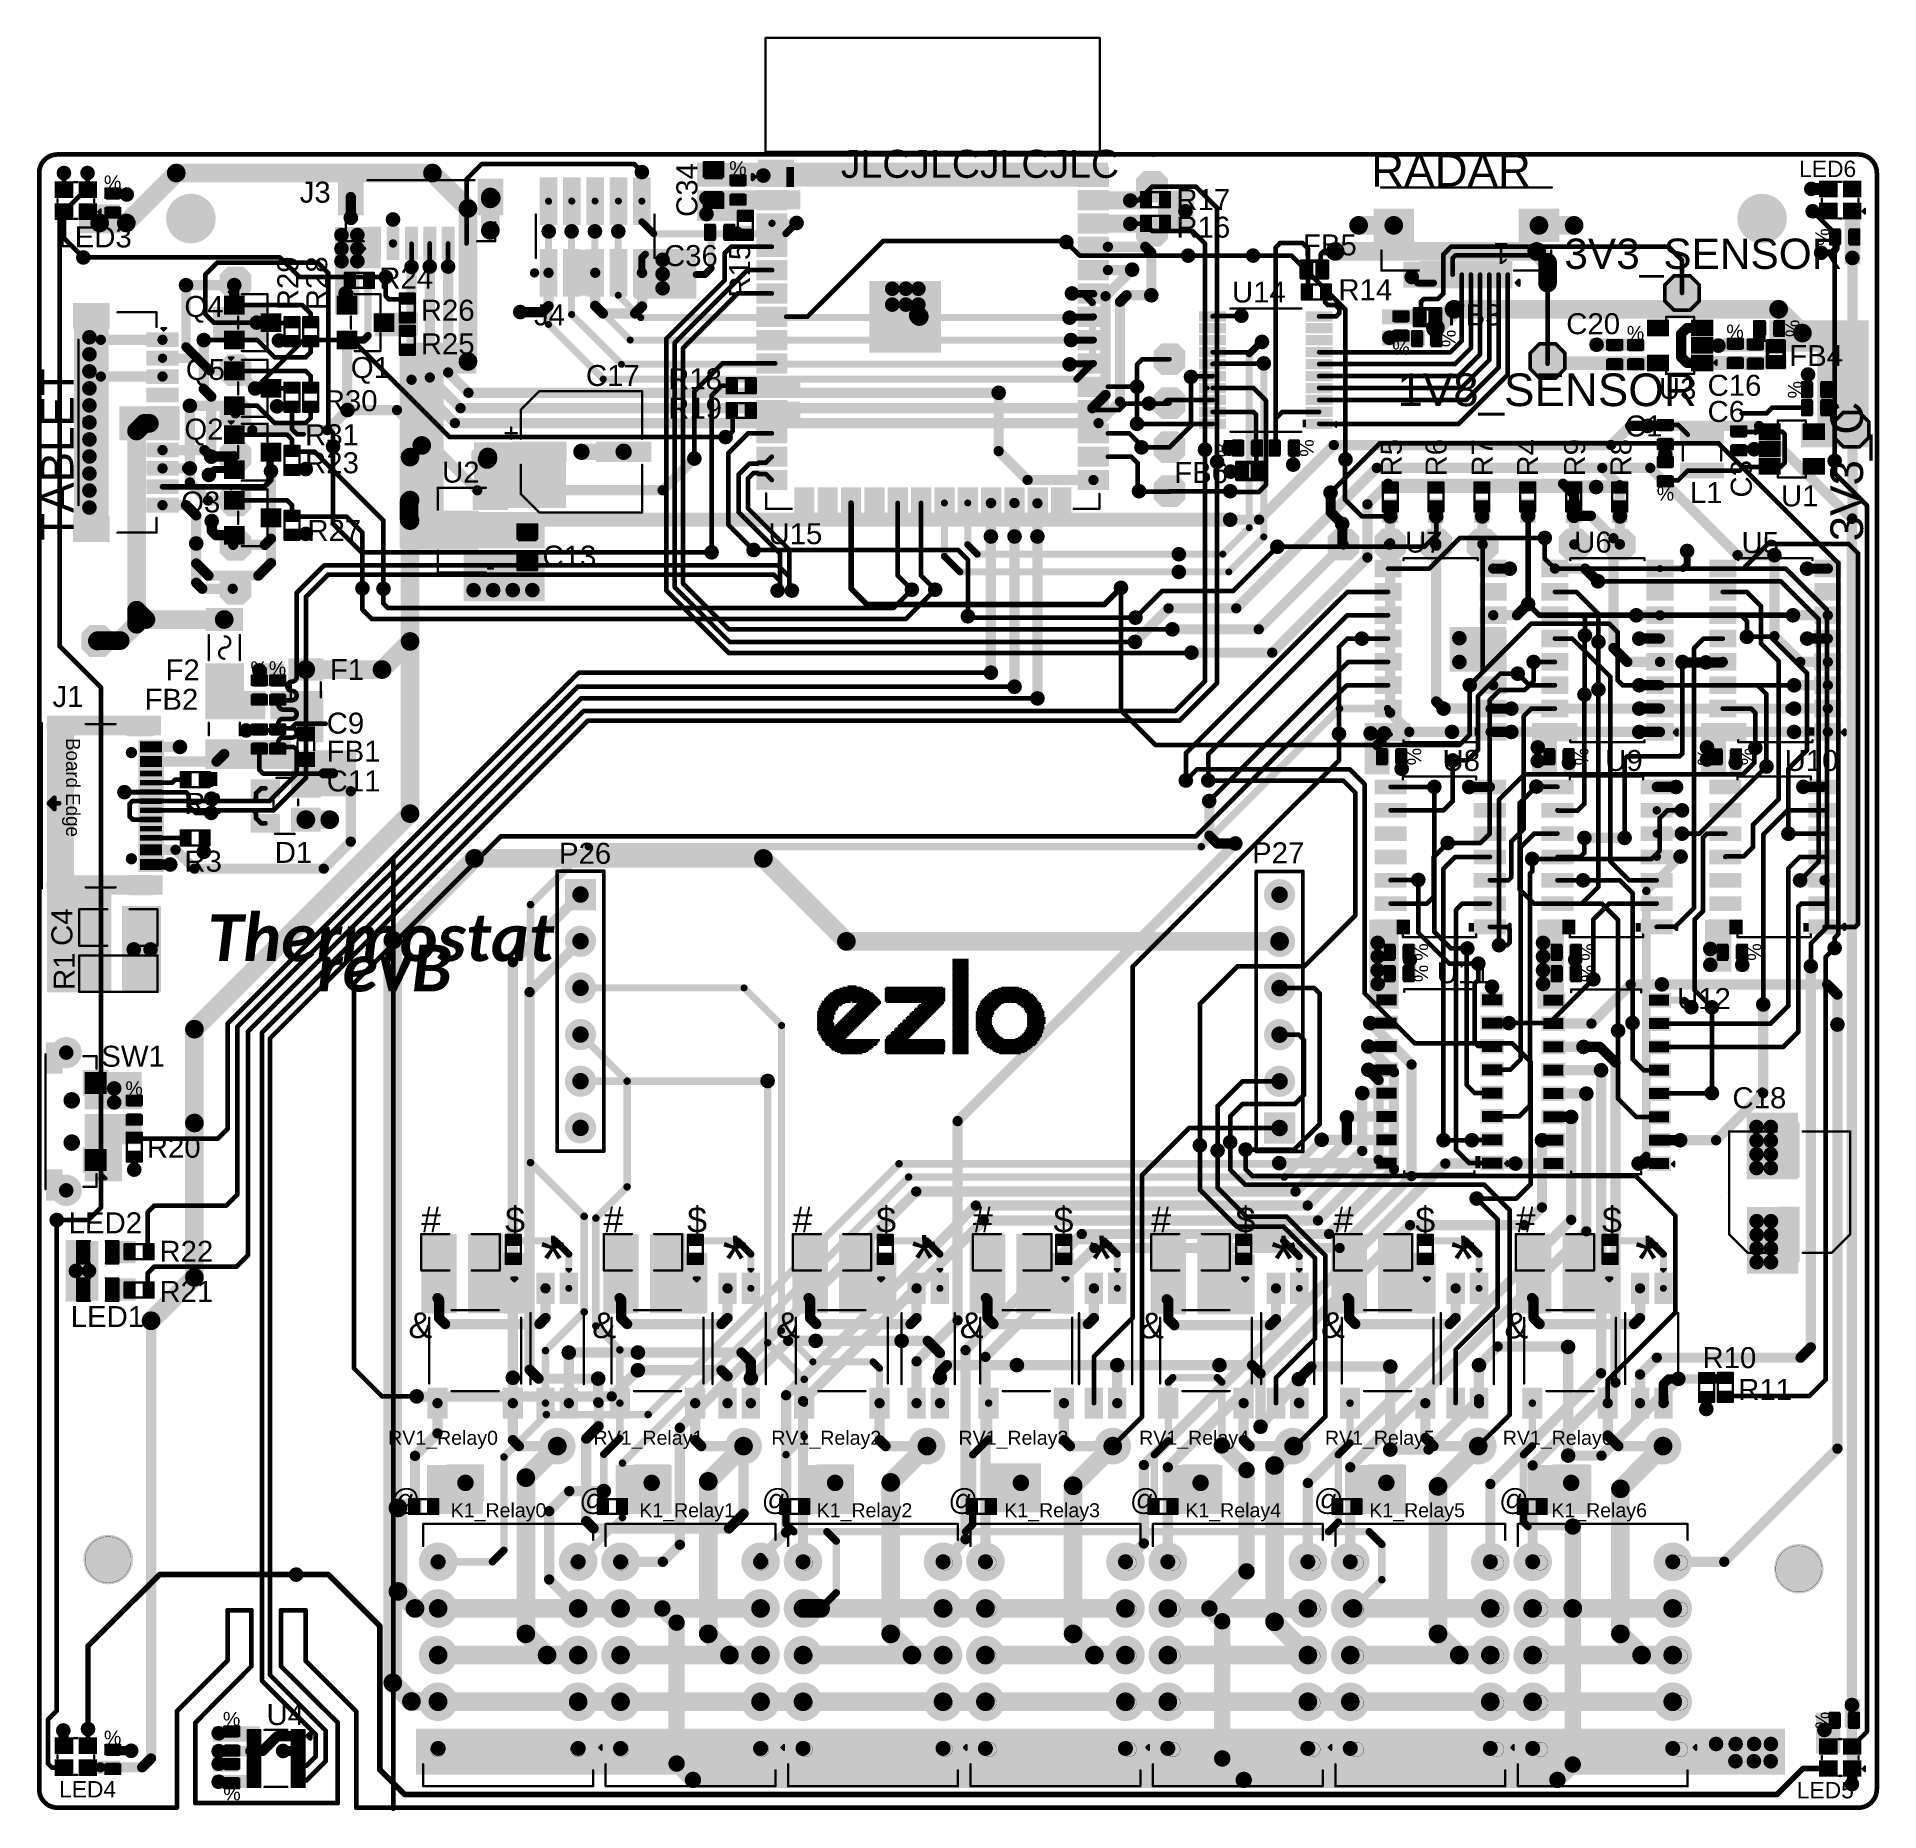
# Model space of a CAD drawing. Header units: millimetres. Extents: x -0.15 to 3.79, y -0.54 to 3.26.
import ezdxf

# ---------------------------------------------------------------- set-up
doc = ezdxf.new("R2010")
doc.units = ezdxf.units.MM
doc.header["$MEASUREMENT"] = 0
for name, color, linetype in [('BottomLayer', 5, 'Continuous'), ('BottomPaste', 16, 'Continuous'), ('BottomSolder', 6, 'Continuous'), ('Mechanical1', 6, 'Continuous'), ('Mechanical2', 216, 'Continuous'), ('MultiLayer', 9, 'Continuous'), ('PadHoleLayer', 156, 'Continuous'), ('TopLayer', 1, 'Continuous'), ('TopOverlay', 2, 'Continuous'), ('TopPaste', 8, 'Continuous'), ('TopSolder', 216, 'Continuous'), ('ViaHoleLayer', 16, 'Continuous')]:
    doc.layers.add(name, color=color, linetype=linetype)
doc.styles.add('Arial', font='', dxfattribs={"height": 0.2})
doc.styles.add('Calibri', font='', dxfattribs={"height": 0.2})
doc.styles.get('Arial').set_extended_font_data('Arial')
doc.styles.get('Calibri').set_extended_font_data('Calibri', italic=True, bold=True)

msp = doc.modelspace()

# ---------------------------------------------------------------- texts
at = {"layer": 'TopOverlay'}
for s, height, rotation, style, p in [('JLCJLCJLCJLC', 0.06, 360, 'Arial', (1.57, 2.9617)), ('RADAR', 0.07, 360, 'Arial', (2.706, 2.9431)), ('%', 0.03, 360, 'Arial', (-0.0089, 2.9368)), ('C34', 0.045, 90, 'Arial', (1.2625, 2.878)), ('%', 0.03, 360, 'Arial', (1.3306, 2.9674)), ('%', 0.03, 90, 'Arial', (3.6878, 2.816)), ('R15', 0.045, 90, 'Arial', (1.3755, 2.705)), ('3V3_SENSOR', 0.065, 360, 'Arial', (3.12, 2.7665)), ('R29', 0.045, 90, 'Arial', (0.4075, 2.678)), ('R28', 0.045, 90, 'Arial', (0.4695, 2.678)), ('%', 0.03, 360, 'Arial', (3.2539, 2.6143)), ('%', 0.03, 270, 'Arial', (3.5932, 2.6576)), ('%', 0.03, 180, 'Arial', (2.7887, 2.6122)), ('%', 0.03, 270, 'Arial', (2.857, 2.636)), ('TABLET', 0.07, 90, 'Arial', (-0.074, 2.184)), ('1V8_SENSOR', 0.07, 360, 'Arial', (2.7623, 2.4724)), ('%', 0.03, 90, 'Arial', (3.6288, 2.4889)), ('3V3_C', 0.07, 90, 'Arial', (3.7599, 2.1828)), ('%', 0.03, 90, 'Arial', (2.4082, 2.3632)), ('%', 0.03, 270, 'Arial', (2.5529, 2.4012)), ('R5', 0.045, 90, 'Arial', (2.7715, 2.3215)), ('R6', 0.045, 90, 'Arial', (2.8675, 2.3215)), ('R7', 0.045, 90, 'Arial', (2.9665, 2.3215)), ('R4', 0.045, 90, 'Arial', (3.0635, 2.3215)), ('R9', 0.045, 90, 'Arial', (3.1645, 2.3215)), ('R8', 0.045, 90, 'Arial', (3.2635, 2.3215)), ('C3', 0.045, 90, 'Arial', (3.5215, 2.2765)), ('%', 0.03, 180, 'Arial', (3.3551, 2.3001)), ('%', 0.03, 360, 'Arial', (0.305, 1.8956)), ('%', 0.03, 360, 'Arial', (0.3444, 1.8956)), ('%', 0.03, 270, 'Arial', (2.7832, 1.7398)), ('%', 0.03, 270, 'Arial', (3.1415, 1.7398)), ('%', 0.03, 90, 'Arial', (3.4353, 1.7018)), ('%', 0.03, 270, 'Arial', (3.4948, 1.7398)), ('C4', 0.045, 90, 'Arial', (-0.0765, 1.3155)), ('Thermostat', 0.1, 360, 'Calibri', (0.213, 1.2829)), ('revB', 0.1, 360, 'Calibri', (0.4479, 1.2179)), ('%', 0.03, 270, 'Arial', (2.7978, 1.321)), ('%', 0.03, 270, 'Arial', (3.1558, 1.321)), ('%', 0.03, 270, 'Arial', (3.5118, 1.321)), ('R1', 0.045, 90, 'Arial', (-0.0715, 1.221)), ('%', 0.03, 270, 'Arial', (2.7978, 1.275)), ('%', 0.03, 270, 'Arial', (3.1558, 1.275)), ('%', 0.03, 360, 'Arial', (0.037, 0.9953)), ('%', 0.03, 360, 'Arial', (0.246, -0.3562)), ('%', 0.03, 90, 'Arial', (3.6878, -0.3631)), ('%', 0.03, 360, 'Arial', (-0.0089, -0.3963)), ('%', 0.03, 180, 'Arial', (0.284, -0.4858))]:
    msp.add_text(s, height=height, rotation=rotation, dxfattribs=dict(at, style=style)).set_placement(p)
at = {"layer": 'TopOverlay', "style": 'Arial'}
for s, height, p in [('LED6', 0.035, (3.6229, 2.9635)), ('J3', 0.045, (0.4105, 2.9085)), ('R17', 0.045, (2.2888, 2.8925)), ('LED3', 0.045, (-0.1065, 2.8125)), ('R16', 0.045, (2.2888, 2.8335)), ('C36', 0.045, (1.191, 2.7725)), ('FB5', 0.045, (2.56, 2.7955)), ('R24', 0.045, (0.581, 2.7245)), ('U14', 0.045, (2.4078, 2.6945)), ('R14', 0.045, (2.6358, 2.6995)), ('Q4', 0.045, (0.1635, 2.6635)), ('R26', 0.045, (0.67, 2.6555)), ('J4', 0.045, (0.9125, 2.6455)), ('FB3', 0.045, (2.87, 2.6455)), ('C20', 0.045, (3.124, 2.6265)), ('%', 0.03, (3.467, 2.6173)), ('R25', 0.045, (0.67, 2.5835)), ('Q5', 0.045, (0.1665, 2.5285)), ('Q1', 0.045, (0.52, 2.5325)), ('FB4', 0.045, (3.6017, 2.5582)), ('C17', 0.045, (1.0238, 2.5155)), ('R18', 0.045, (1.1998, 2.5085)), ('U3', 0.045, (3.3225, 2.4875)), ('C16', 0.045, (3.4268, 2.4945)), ('R30', 0.045, (0.462, 2.4615)), ('R19', 0.045, (1.1998, 2.4455)), ('C1', 0.045, (3.2497, 2.4074)), ('C6', 0.045, (3.4268, 2.4385)), ('Q2', 0.045, (0.1635, 2.4005)), ('R31', 0.045, (0.422, 2.3885)), ('R23', 0.045, (0.422, 2.3285)), ('U2', 0.045, (0.7155, 2.3085)), ('FB6', 0.045, (2.284, 2.3075)), ('Q3', 0.045, (0.1565, 2.2445)), ('L1', 0.045, (3.389, 2.2645)), ('U1', 0.045, (3.584, 2.2575)), ('R27', 0.045, (0.427, 2.1835)), ('U15', 0.045, (1.4148, 2.1765)), ('C13', 0.045, (0.9308, 2.1285)), ('U7', 0.045, (2.7785, 2.1585)), ('U6', 0.045, (3.1409, 2.1585)), ('U5', 0.045, (3.4995, 2.1575)), ('F2', 0.045, (0.123, 1.8845)), ('F1', 0.045, (0.4752, 1.8853)), ('J1', 0.045, (-0.119, 1.8275)), ('FB2', 0.045, (0.078, 1.8215)), ('C9', 0.045, (0.4683, 1.7705)), ('FB1', 0.045, (0.4683, 1.7105)), ('U8', 0.045, (2.859, 1.6905)), ('U9', 0.045, (3.2075, 1.6905)), ('U10', 0.045, (3.5918, 1.6905)), ('C11', 0.045, (0.4683, 1.6465)), ('R2', 0.045, (0.1635, 1.5985)), ('R3', 0.045, (0.1635, 1.4745)), ('D1', 0.045, (0.357, 1.4935)), ('P26', 0.045, (0.966, 1.4915)), ('P27', 0.045, (2.451, 1.4925)), ('U11', 0.045, (2.8463, 1.2355)), ('U12', 0.045, (3.3613, 1.18)), ('SW1', 0.045, (-0.0145, 1.0565)), ('C18', 0.045, (3.4801, 0.9675)), ('R20', 0.045, (0.083, 0.8615)), ('#', 0.055, (0.6705, 0.7016)), ('$', 0.055, (0.8505, 0.7009)), ('#', 0.055, (1.0615, 0.7016)), ('$', 0.055, (1.2405, 0.7009)), ('#', 0.055, (1.4665, 0.7016)), ('$', 0.055, (1.6455, 0.7009)), ('#', 0.055, (1.8525, 0.7016)), ('$', 0.055, (2.0255, 0.7009)), ('#', 0.055, (2.2345, 0.7016)), ('$', 0.055, (2.4155, 0.7009)), ('#', 0.055, (2.6255, 0.7016)), ('$', 0.055, (2.8005, 0.7009)), ('#', 0.055, (3.0155, 0.7016)), ('$', 0.055, (3.2005, 0.7009)), ('LED2', 0.045, (-0.0845, 0.6995)), ('R22', 0.045, (0.11, 0.6385)), ('*', 0.1, (0.926, 0.5944)), ('*', 0.1, (1.316, 0.5944)), ('*', 0.1, (1.7209, 0.5959)), ('*', 0.1, (2.101, 0.5944)), ('*', 0.1, (2.491, 0.5944)), ('*', 0.1, (2.876, 0.5944)), ('*', 0.1, (3.271, 0.5944)), ('R21', 0.045, (0.11, 0.5525)), ('LED1', 0.045, (-0.08, 0.4985)), ('&', 0.055, (0.6434, 0.4749)), ('&', 0.055, (1.0371, 0.4749)), ('&', 0.055, (1.4308, 0.4749)), ('&', 0.055, (1.8245, 0.4749)), ('&', 0.055, (2.2105, 0.4743)), ('&', 0.055, (2.5985, 0.4753)), ('&', 0.055, (2.9915, 0.4743)), ('R10', 0.045, (3.4158, 0.4105)), ('R11', 0.045, (3.4923, 0.3425)), ('RV1_Relay0', 0.03, (0.6, 0.2463)), ('RV1_Relay1', 0.03, (1.04, 0.2463)), ('RV1_Relay2', 0.03, (1.421, 0.2463)), ('RV1_Relay3', 0.03, (1.822, 0.2463)), ('RV1_Relay4', 0.03, (2.209, 0.2463)), ('RV1_Relay5', 0.03, (2.607, 0.2463)), ('RV1_Relay6', 0.03, (2.988, 0.2463)), ('@', 0.045, (0.605, 0.1065)), ('K1_Relay0', 0.03, (0.734, 0.091)), ('@', 0.045, (1.0095, 0.1065)), ('K1_Relay1', 0.03, (1.138, 0.091)), ('@', 0.045, (1.4, 0.1065)), ('K1_Relay2', 0.03, (1.518, 0.091)), ('@', 0.045, (1.8, 0.1065)), ('K1_Relay3', 0.03, (1.92, 0.091)), ('@', 0.045, (2.189, 0.1065)), ('K1_Relay4', 0.03, (2.308, 0.091)), ('@', 0.045, (2.583, 0.1065)), ('K1_Relay5', 0.03, (2.702, 0.091)), ('@', 0.045, (2.98, 0.1065)), ('K1_Relay6', 0.03, (3.092, 0.091)), ('U4', 0.045, (0.3395, -0.3545)), ('LED4', 0.035, (-0.1051, -0.5095)), ('LED5', 0.035, (3.6179, -0.5115))]:
    msp.add_text(s, height=height, dxfattribs=at).set_placement(p)

# ---------------------------------------------------------------- blocks, each defined once
blk = doc.blocks.new('T__________1')
at = {"layer": 'TopLayer'}
blk.add_hatch(color=1, dxfattribs=at).paths.add_polyline_path([(0.015, 0.03), (-0.015, 0.03), (-0.03, 0.015), (-0.03, -0.015), (-0.015, -0.03), (0.015, -0.03), (0.03, -0.015), (0.03, 0.015)])
at = {"layer": 'TopPaste'}
blk.add_hatch(color=8, dxfattribs=at).paths.add_polyline_path([(0.015, 0.03), (-0.015, 0.03), (-0.03, 0.015), (-0.03, -0.015), (-0.015, -0.03), (0.015, -0.03), (0.03, -0.015), (0.03, 0.015)])
at = {"layer": 'TopSolder'}
blk.add_hatch(color=216, dxfattribs=at).paths.add_polyline_path([(0.017, 0.034), (-0.017, 0.034), (-0.034, 0.017), (-0.034, -0.017), (-0.017, -0.034), (0.017, -0.034), (0.034, -0.017), (0.034, 0.017)])
at = {"layer": 'TopOverlay', "const_width": 0.00787}
for points in [[(-0.037, 0.017), (-0.017, 0.037)], [(-0.017, 0.037), (0.017, 0.037)], [(-0.017, 0.037), (0.017, 0.037)], [(0.017, 0.037), (0.037, 0.017)], [(-0.037, -0.017), (-0.037, 0.017)], [(0.037, -0.017), (0.037, 0.017)], [(-0.037, -0.017), (-0.017, -0.037)], [(-0.017, -0.037), (0.017, -0.037)], [(-0.017, -0.037), (0.017, -0.037)], [(0.017, -0.037), (0.037, -0.017)]]:
    blk.add_lwpolyline(points, dxfattribs=at)
at = {"layer": 'TopOverlay', "const_width": 0.00394}
for points in [[(-0.019, 0.037, 1), (-0.015, 0.037, 1)], [(-0.019, 0.037, 1), (-0.015, 0.037, 1)], [(-0.019, 0.037, 1), (-0.015, 0.037, 1)], [(0.015, 0.037, 1), (0.019, 0.037, 1)], [(0.015, 0.037, 1), (0.019, 0.037, 1)], [(0.015, 0.037, 1), (0.019, 0.037, 1)], [(-0.039, 0.017, 1), (-0.035, 0.017, 1)], [(-0.039, 0.017, 1), (-0.035, 0.017, 1)], [(0.035, 0.017, 1), (0.039, 0.017, 1)], [(0.035, 0.017, 1), (0.039, 0.017, 1)], [(-0.039, -0.017, 1), (-0.035, -0.017, 1)], [(-0.039, -0.017, 1), (-0.035, -0.017, 1)], [(-0.019, -0.037, 1), (-0.015, -0.037, 1)], [(-0.019, -0.037, 1), (-0.015, -0.037, 1)], [(-0.019, -0.037, 1), (-0.015, -0.037, 1)], [(0.015, -0.037, 1), (0.019, -0.037, 1)], [(0.015, -0.037, 1), (0.019, -0.037, 1)], [(0.015, -0.037, 1), (0.019, -0.037, 1)], [(0.035, -0.017, 1), (0.039, -0.017, 1)], [(0.035, -0.017, 1), (0.039, -0.017, 1)]]:
    blk.add_lwpolyline(points, format="xyb", close=True, dxfattribs=at)
blk = doc.blocks.new('IND_1206_2')
at = {"layer": 'TopLayer'}
for points in [[(-0.0811, 0.0358), (-0.026, 0.0358), (-0.026, -0.0358), (-0.0811, -0.0358)], [(0.026, 0.0358), (0.0811, 0.0358), (0.0811, -0.0358), (0.026, -0.0358)]]:
    blk.add_hatch(color=1, dxfattribs=at).paths.add_polyline_path(points)
at = {"layer": 'TopPaste'}
for points in [[(-0.0811, 0.0358), (-0.026, 0.0358), (-0.026, -0.0358), (-0.0811, -0.0358)], [(0.026, 0.0358), (0.0811, 0.0358), (0.0811, -0.0358), (0.026, -0.0358)]]:
    blk.add_hatch(color=8, dxfattribs=at).paths.add_polyline_path(points)
at = {"layer": 'TopSolder'}
for points in [[(-0.0851, 0.0398), (-0.022, 0.0398), (-0.022, -0.0398), (-0.0851, -0.0398)], [(0.022, 0.0398), (0.0851, 0.0398), (0.0851, -0.0398), (0.022, -0.0398)]]:
    blk.add_hatch(color=216, dxfattribs=at).paths.add_polyline_path(points)
at = {"layer": 'TopOverlay', "const_width": 0.005}
for points in [[(-0.0134, 0.0334), (0.0134, 0.0334)], [(-0.0134, -0.0334), (0.0134, -0.0334)]]:
    blk.add_lwpolyline(points, dxfattribs=at)
at = {"layer": 'TopOverlay', "const_width": 0.0025}
for points in [[(-0.0146, 0.0334, 1), (-0.0121, 0.0334, 1)], [(0.0121, 0.0334, 1), (0.0146, 0.0334, 1)], [(-0.0146, -0.0334, 1), (-0.0121, -0.0334, 1)], [(0.0121, -0.0334, 1), (0.0146, -0.0334, 1)]]:
    blk.add_lwpolyline(points, format="xyb", close=True, dxfattribs=at)
blk = doc.blocks.new('TYPE_C_31_M_12__3')
at = {"layer": 'BottomLayer'}
h = blk.add_hatch(color=5, dxfattribs=at)
edge = h.paths.add_edge_path()
edge.add_arc((-0.0443, -0.0008), 0.0177, 0, 180)
edge.add_line((-0.062, -0.0008), (-0.062, -0.0441))
edge.add_arc((-0.0443, -0.0441), 0.0177, 180, 360)
edge.add_line((-0.0266, -0.0441), (-0.0266, -0.0008))
h = blk.add_hatch(color=5, dxfattribs=at)
edge = h.paths.add_edge_path()
edge.add_arc((0.2963, -0.0441), 0.0177, 180, 360)
edge.add_line((0.314, -0.0441), (0.314, -0.0008))
edge.add_arc((0.2963, -0.0008), 0.0177, 0, 180)
edge.add_line((0.2785, -0.0008), (0.2785, -0.0441))
h = blk.add_hatch(color=5, dxfattribs=at)
edge = h.paths.add_edge_path()
edge.add_arc((-0.0443, -0.2028), 0.0177, 180, 360)
edge.add_line((-0.0266, -0.2028), (-0.0266, -0.1713))
edge.add_arc((-0.0443, -0.1713), 0.0177, 0, 180)
edge.add_line((-0.062, -0.1713), (-0.062, -0.2028))
h = blk.add_hatch(color=5, dxfattribs=at)
edge = h.paths.add_edge_path()
edge.add_arc((0.2963, -0.2028), 0.0177, 180, 360)
edge.add_line((0.314, -0.2028), (0.314, -0.1713))
edge.add_arc((0.2963, -0.1713), 0.0177, 0, 180)
edge.add_line((0.2785, -0.1713), (0.2785, -0.2028))
at = {"layer": 'BottomSolder'}
h = blk.add_hatch(color=6, dxfattribs=at)
edge = h.paths.add_edge_path()
edge.add_arc((-0.0443, -0.0008), 0.0217, 0, 180)
edge.add_line((-0.066, -0.0008), (-0.066, -0.0441))
edge.add_arc((-0.0443, -0.0441), 0.0217, 180, 360)
edge.add_line((-0.0226, -0.0441), (-0.0226, -0.0008))
h = blk.add_hatch(color=6, dxfattribs=at)
edge = h.paths.add_edge_path()
edge.add_arc((0.2963, -0.0441), 0.0217, 180, 360)
edge.add_line((0.318, -0.0441), (0.318, -0.0008))
edge.add_arc((0.2963, -0.0008), 0.0217, 0, 180)
edge.add_line((0.2745, -0.0008), (0.2745, -0.0441))
h = blk.add_hatch(color=6, dxfattribs=at)
edge = h.paths.add_edge_path()
edge.add_arc((0.0122, -0.0421), 0.004, 0, 360)
h = blk.add_hatch(color=6, dxfattribs=at)
edge = h.paths.add_edge_path()
edge.add_arc((0.2398, -0.0421), 0.004, 0, 360)
h = blk.add_hatch(color=6, dxfattribs=at)
edge = h.paths.add_edge_path()
edge.add_arc((-0.0443, -0.2028), 0.0217, 180, 360)
edge.add_line((-0.0226, -0.2028), (-0.0226, -0.1713))
edge.add_arc((-0.0443, -0.1713), 0.0217, 0, 180)
edge.add_line((-0.066, -0.1713), (-0.066, -0.2028))
h = blk.add_hatch(color=6, dxfattribs=at)
edge = h.paths.add_edge_path()
edge.add_arc((0.2963, -0.2028), 0.0217, 180, 360)
edge.add_line((0.318, -0.2028), (0.318, -0.1713))
edge.add_arc((0.2963, -0.1713), 0.0217, 0, 180)
edge.add_line((0.2745, -0.1713), (0.2745, -0.2028))
at = {"layer": 'MultiLayer'}
h = blk.add_hatch(color=9, dxfattribs=at)
edge = h.paths.add_edge_path()
edge.add_arc((-0.0443, -0.0008), 0.0177, 0, 180)
edge.add_line((-0.062, -0.0008), (-0.062, -0.0441))
edge.add_arc((-0.0443, -0.0441), 0.0177, 180, 360)
edge.add_line((-0.0266, -0.0441), (-0.0266, -0.0008))
h = blk.add_hatch(color=9, dxfattribs=at)
edge = h.paths.add_edge_path()
edge.add_arc((0.2963, -0.0441), 0.0177, 180, 360)
edge.add_line((0.314, -0.0441), (0.314, -0.0008))
edge.add_arc((0.2963, -0.0008), 0.0177, 0, 180)
edge.add_line((0.2785, -0.0008), (0.2785, -0.0441))
h = blk.add_hatch(color=9, dxfattribs=at)
edge = h.paths.add_edge_path()
edge.add_arc((-0.0443, -0.2028), 0.0177, 180, 360)
edge.add_line((-0.0266, -0.2028), (-0.0266, -0.1713))
edge.add_arc((-0.0443, -0.1713), 0.0177, 0, 180)
edge.add_line((-0.062, -0.1713), (-0.062, -0.2028))
h = blk.add_hatch(color=9, dxfattribs=at)
edge = h.paths.add_edge_path()
edge.add_arc((0.2963, -0.2028), 0.0177, 180, 360)
edge.add_line((0.314, -0.2028), (0.314, -0.1713))
edge.add_arc((0.2963, -0.1713), 0.0177, 0, 180)
edge.add_line((0.2785, -0.1713), (0.2785, -0.2028))
at = {"layer": 'PadHoleLayer'}
h = blk.add_hatch(color=156, dxfattribs=at)
edge = h.paths.add_edge_path()
edge.add_arc((-0.0443, -0.0441), 0.0118, 180, 360)
edge.add_line((-0.0325, -0.0441), (-0.0325, -0.0008))
edge.add_arc((-0.0443, -0.0008), 0.0118, 0, 180)
edge.add_line((-0.0561, -0.0008), (-0.0561, -0.0441))
h = blk.add_hatch(color=156, dxfattribs=at)
edge = h.paths.add_edge_path()
edge.add_arc((0.2963, -0.0441), 0.0118, 180, 360)
edge.add_line((0.3081, -0.0441), (0.3081, -0.0008))
edge.add_arc((0.2963, -0.0008), 0.0118, 0, 180)
edge.add_line((0.2844, -0.0008), (0.2844, -0.0441))
h = blk.add_hatch(color=156, dxfattribs=at)
edge = h.paths.add_edge_path()
edge.add_arc((0.0122, -0.0421), 0.0122, 0, 360)
h = blk.add_hatch(color=156, dxfattribs=at)
edge = h.paths.add_edge_path()
edge.add_arc((0.2398, -0.0421), 0.0122, 0, 360)
h = blk.add_hatch(color=156, dxfattribs=at)
edge = h.paths.add_edge_path()
edge.add_arc((-0.0443, -0.2028), 0.0118, 180, 360)
edge.add_line((-0.0325, -0.2028), (-0.0325, -0.1713))
edge.add_arc((-0.0443, -0.1713), 0.0118, 0, 180)
edge.add_line((-0.0561, -0.1713), (-0.0561, -0.2028))
h = blk.add_hatch(color=156, dxfattribs=at)
edge = h.paths.add_edge_path()
edge.add_arc((0.2963, -0.2028), 0.0118, 180, 360)
edge.add_line((0.3081, -0.2028), (0.3081, -0.1713))
edge.add_arc((0.2963, -0.1713), 0.0118, 0, 180)
edge.add_line((0.2844, -0.1713), (0.2844, -0.2028))
at = {"layer": 'TopLayer'}
h = blk.add_hatch(color=1, dxfattribs=at)
edge = h.paths.add_edge_path()
edge.add_arc((-0.0443, -0.0008), 0.0177, 0, 180)
edge.add_line((-0.062, -0.0008), (-0.062, -0.0441))
edge.add_arc((-0.0443, -0.0441), 0.0177, 180, 360)
edge.add_line((-0.0266, -0.0441), (-0.0266, -0.0008))
for points in [[(-0.0118, 0.0236), (0.0118, 0.0236), (0.0118, -0.0236), (-0.0118, -0.0236)], [(0.0197, 0.0236), (0.0433, 0.0236), (0.0433, -0.0236), (0.0197, -0.0236)], [(0.0512, 0.0236), (0.063, 0.0236), (0.063, -0.0236), (0.0512, -0.0236)], [(0.0709, 0.0236), (0.0827, 0.0236), (0.0827, -0.0236), (0.0709, -0.0236)], [(0.0906, 0.0236), (0.1024, 0.0236), (0.1024, -0.0236), (0.0906, -0.0236)], [(0.1102, 0.0236), (0.122, 0.0236), (0.122, -0.0236), (0.1102, -0.0236)], [(0.1417, -0.0236), (0.1299, -0.0236), (0.1299, 0.0236), (0.1417, 0.0236)], [(0.1614, -0.0236), (0.1496, -0.0236), (0.1496, 0.0236), (0.1614, 0.0236)], [(0.1811, -0.0236), (0.1693, -0.0236), (0.1693, 0.0236), (0.1811, 0.0236)], [(0.2008, -0.0236), (0.189, -0.0236), (0.189, 0.0236), (0.2008, 0.0236)], [(0.2323, -0.0236), (0.2087, -0.0236), (0.2087, 0.0236), (0.2323, 0.0236)], [(0.2402, 0.0236), (0.2638, 0.0236), (0.2638, -0.0236), (0.2402, -0.0236)]]:
    blk.add_hatch(color=1, dxfattribs=at).paths.add_polyline_path(points)
h = blk.add_hatch(color=1, dxfattribs=at)
edge = h.paths.add_edge_path()
edge.add_arc((0.2963, -0.0441), 0.0177, 180, 360)
edge.add_line((0.314, -0.0441), (0.314, -0.0008))
edge.add_arc((0.2963, -0.0008), 0.0177, 0, 180)
edge.add_line((0.2785, -0.0008), (0.2785, -0.0441))
h = blk.add_hatch(color=1, dxfattribs=at)
edge = h.paths.add_edge_path()
edge.add_arc((-0.0443, -0.2028), 0.0177, 180, 360)
edge.add_line((-0.0266, -0.2028), (-0.0266, -0.1713))
edge.add_arc((-0.0443, -0.1713), 0.0177, 0, 180)
edge.add_line((-0.062, -0.1713), (-0.062, -0.2028))
h = blk.add_hatch(color=1, dxfattribs=at)
edge = h.paths.add_edge_path()
edge.add_arc((0.2963, -0.2028), 0.0177, 180, 360)
edge.add_line((0.314, -0.2028), (0.314, -0.1713))
edge.add_arc((0.2963, -0.1713), 0.0177, 0, 180)
edge.add_line((0.2785, -0.1713), (0.2785, -0.2028))
at = {"layer": 'TopPaste'}
for points in [[(-0.0118, 0.0236), (0.0118, 0.0236), (0.0118, -0.0236), (-0.0118, -0.0236)], [(0.0197, 0.0236), (0.0433, 0.0236), (0.0433, -0.0236), (0.0197, -0.0236)], [(0.0512, 0.0236), (0.063, 0.0236), (0.063, -0.0236), (0.0512, -0.0236)], [(0.0709, 0.0236), (0.0827, 0.0236), (0.0827, -0.0236), (0.0709, -0.0236)], [(0.0906, 0.0236), (0.1024, 0.0236), (0.1024, -0.0236), (0.0906, -0.0236)], [(0.1102, 0.0236), (0.122, 0.0236), (0.122, -0.0236), (0.1102, -0.0236)], [(0.1417, -0.0236), (0.1299, -0.0236), (0.1299, 0.0236), (0.1417, 0.0236)], [(0.1614, -0.0236), (0.1496, -0.0236), (0.1496, 0.0236), (0.1614, 0.0236)], [(0.1811, -0.0236), (0.1693, -0.0236), (0.1693, 0.0236), (0.1811, 0.0236)], [(0.2008, -0.0236), (0.189, -0.0236), (0.189, 0.0236), (0.2008, 0.0236)], [(0.2323, -0.0236), (0.2087, -0.0236), (0.2087, 0.0236), (0.2323, 0.0236)], [(0.2402, 0.0236), (0.2638, 0.0236), (0.2638, -0.0236), (0.2402, -0.0236)]]:
    blk.add_hatch(color=8, dxfattribs=at).paths.add_polyline_path(points)
at = {"layer": 'TopSolder'}
h = blk.add_hatch(color=216, dxfattribs=at)
edge = h.paths.add_edge_path()
edge.add_arc((-0.0443, -0.0008), 0.0217, 0, 180)
edge.add_line((-0.066, -0.0008), (-0.066, -0.0441))
edge.add_arc((-0.0443, -0.0441), 0.0217, 180, 360)
edge.add_line((-0.0226, -0.0441), (-0.0226, -0.0008))
for points in [[(-0.0158, 0.0276), (0.0158, 0.0276), (0.0158, -0.0276), (-0.0158, -0.0276)], [(0.0157, 0.0276), (0.0473, 0.0276), (0.0473, -0.0276), (0.0157, -0.0276)], [(0.0472, 0.0276), (0.067, 0.0276), (0.067, -0.0276), (0.0472, -0.0276)], [(0.0669, 0.0276), (0.0867, 0.0276), (0.0867, -0.0276), (0.0669, -0.0276)], [(0.0866, 0.0276), (0.1064, 0.0276), (0.1064, -0.0276), (0.0866, -0.0276)], [(0.1062, 0.0276), (0.126, 0.0276), (0.126, -0.0276), (0.1062, -0.0276)], [(0.1457, -0.0276), (0.1259, -0.0276), (0.1259, 0.0276), (0.1457, 0.0276)], [(0.1654, -0.0276), (0.1456, -0.0276), (0.1456, 0.0276), (0.1654, 0.0276)], [(0.1851, -0.0276), (0.1653, -0.0276), (0.1653, 0.0276), (0.1851, 0.0276)], [(0.2048, -0.0276), (0.185, -0.0276), (0.185, 0.0276), (0.2048, 0.0276)], [(0.2363, -0.0276), (0.2047, -0.0276), (0.2047, 0.0276), (0.2363, 0.0276)], [(0.2362, 0.0276), (0.2678, 0.0276), (0.2678, -0.0276), (0.2362, -0.0276)]]:
    blk.add_hatch(color=216, dxfattribs=at).paths.add_polyline_path(points)
h = blk.add_hatch(color=216, dxfattribs=at)
edge = h.paths.add_edge_path()
edge.add_arc((0.2963, -0.0441), 0.0217, 180, 360)
edge.add_line((0.318, -0.0441), (0.318, -0.0008))
edge.add_arc((0.2963, -0.0008), 0.0217, 0, 180)
edge.add_line((0.2745, -0.0008), (0.2745, -0.0441))
h = blk.add_hatch(color=216, dxfattribs=at)
edge = h.paths.add_edge_path()
edge.add_arc((0.0122, -0.0421), 0.004, 0, 360)
h = blk.add_hatch(color=216, dxfattribs=at)
edge = h.paths.add_edge_path()
edge.add_arc((0.2398, -0.0421), 0.004, 0, 360)
h = blk.add_hatch(color=216, dxfattribs=at)
edge = h.paths.add_edge_path()
edge.add_arc((-0.0443, -0.2028), 0.0217, 180, 360)
edge.add_line((-0.0226, -0.2028), (-0.0226, -0.1713))
edge.add_arc((-0.0443, -0.1713), 0.0217, 0, 180)
edge.add_line((-0.066, -0.1713), (-0.066, -0.2028))
h = blk.add_hatch(color=216, dxfattribs=at)
edge = h.paths.add_edge_path()
edge.add_arc((0.2963, -0.2028), 0.0217, 180, 360)
edge.add_line((0.318, -0.2028), (0.318, -0.1713))
edge.add_arc((0.2963, -0.1713), 0.0217, 0, 180)
edge.add_line((0.2745, -0.1713), (0.2745, -0.2028))
at = {"layer": 'TopOverlay'}
for points, const_width in [([(-0.049, -0.14), (-0.049, -0.076)], 0.005), ([(0.301, -0.14), (0.301, -0.076)], 0.005), ([(0.121, -0.207), (0.121, -0.197)], 0.01), ([(0.303, -0.234), (-0.051, -0.234)], 0.005), ([(0.121, -0.219), (0.109, -0.207)], 0.01), ([(0.133, -0.207), (0.109, -0.207)], 0.01), ([(0.121, -0.219), (0.133, -0.207)], 0.01)]:
    blk.add_lwpolyline(points, dxfattribs=dict(at, const_width=const_width))
for points, const_width in [([(-0.0503, -0.076, 1), (-0.0478, -0.076, 1)], 0.0025), ([(0.2997, -0.076, 1), (0.3022, -0.076, 1)], 0.0025), ([(-0.0503, -0.14, 1), (-0.0478, -0.14, 1)], 0.0025), ([(0.2997, -0.14, 1), (0.3022, -0.14, 1)], 0.0025), ([(0.1185, -0.197, 1), (0.1235, -0.197, 1)], 0.005), ([(-0.0522, -0.234, 1), (-0.0498, -0.234, 1)], 0.0025), ([(0.1065, -0.207, 1), (0.1115, -0.207, 1)], 0.005), ([(0.1065, -0.207, 1), (0.1115, -0.207, 1)], 0.005), ([(0.1185, -0.207, 1), (0.1235, -0.207, 1)], 0.005), ([(0.1185, -0.219, 1), (0.1235, -0.219, 1)], 0.005), ([(0.1185, -0.219, 1), (0.1235, -0.219, 1)], 0.005), ([(0.1305, -0.207, 1), (0.1355, -0.207, 1)], 0.005), ([(0.1305, -0.207, 1), (0.1355, -0.207, 1)], 0.005), ([(0.3017, -0.234, 1), (0.3042, -0.234, 1)], 0.0025)]:
    blk.add_lwpolyline(points, format="xyb", close=True, dxfattribs=dict(at, const_width=const_width))
blk.add_text('Board Edge', height=0.03, dxfattribs=at).set_placement((-0.019, -0.1821))
blk = doc.blocks.new('SOT_143_4__4')
at = {"layer": 'TopLayer'}
for points in [[(0.0276, 0.0217), (0.0276, -0.0217), (-0.0276, -0.0217), (-0.0276, 0.0217)], [(0.1142, 0.0236), (0.1142, -0.0079), (0.0591, -0.0079), (0.0591, 0.0236)], [(0.0276, -0.0512), (0.0276, -0.0827), (-0.0276, -0.0827), (-0.0276, -0.0512)], [(0.1142, -0.0512), (0.1142, -0.0827), (0.0591, -0.0827), (0.0591, -0.0512)]]:
    blk.add_hatch(color=1, dxfattribs=at).paths.add_polyline_path(points)
at = {"layer": 'TopPaste'}
for points in [[(0.0276, 0.0217), (0.0276, -0.0217), (-0.0276, -0.0217), (-0.0276, 0.0217)], [(0.1142, 0.0236), (0.1142, -0.0079), (0.0591, -0.0079), (0.0591, 0.0236)], [(0.0276, -0.0512), (0.0276, -0.0827), (-0.0276, -0.0827), (-0.0276, -0.0512)], [(0.1142, -0.0512), (0.1142, -0.0827), (0.0591, -0.0827), (0.0591, -0.0512)]]:
    blk.add_hatch(color=8, dxfattribs=at).paths.add_polyline_path(points)
at = {"layer": 'TopSolder'}
for points in [[(0.0316, 0.0257), (0.0316, -0.0257), (-0.0316, -0.0257), (-0.0316, 0.0257)], [(0.1182, 0.0276), (0.1182, -0.0119), (0.0551, -0.0119), (0.0551, 0.0276)], [(0.0316, -0.0472), (0.0316, -0.0867), (-0.0316, -0.0867), (-0.0316, -0.0472)], [(0.1182, -0.0472), (0.1182, -0.0867), (0.0551, -0.0867), (0.0551, -0.0472)]]:
    blk.add_hatch(color=216, dxfattribs=at).paths.add_polyline_path(points)
at = {"layer": 'TopOverlay', "const_width": 0.005}
for points in [[(-0.039, 0.004), (-0.039, -0.006)], [(-0.034, -0.001), (-0.039, 0.004)], [(-0.034, -0.001), (-0.039, -0.006)], [(0.0663, 0.0305), (0.0239, 0.0305)], [(0.0163, -0.0308), (0.0163, -0.0431)], [(0.0694, -0.0168), (0.0694, -0.0424)], [(0.0629, -0.0895), (0.0276, -0.0895)]]:
    blk.add_lwpolyline(points, dxfattribs=at)
at = {"layer": 'TopOverlay', "const_width": 0.0025}
for points in [[(-0.0403, 0.004, 1), (-0.0377, 0.004, 1)], [(-0.0403, 0.004, 1), (-0.0377, 0.004, 1)], [(-0.0352, -0.001, 1), (-0.0328, -0.001, 1)], [(-0.0352, -0.001, 1), (-0.0328, -0.001, 1)], [(0.0227, 0.0305, 1), (0.0252, 0.0305, 1)], [(0.0651, 0.0305, 1), (0.0676, 0.0305, 1)], [(-0.0403, -0.006, 1), (-0.0377, -0.006, 1)], [(-0.0403, -0.006, 1), (-0.0377, -0.006, 1)], [(0.0151, -0.0308, 1), (0.0176, -0.0308, 1)], [(0.0681, -0.0168, 1), (0.0706, -0.0168, 1)], [(0.0151, -0.0431, 1), (0.0176, -0.0431, 1)], [(0.0681, -0.0424, 1), (0.0706, -0.0424, 1)], [(0.0264, -0.0895, 1), (0.0289, -0.0895, 1)], [(0.0616, -0.0895, 1), (0.0641, -0.0895, 1)]]:
    blk.add_lwpolyline(points, format="xyb", close=True, dxfattribs=at)
blk = doc.blocks.new('LED_0603_5')
at = {"layer": 'TopLayer'}
for points in [[(-0.0394, 0.0197), (-0.0197, 0.0197), (-0.0197, -0.0197), (-0.0394, -0.0197)], [(0.0197, 0.0197), (0.0394, 0.0197), (0.0394, -0.0197), (0.0197, -0.0197)]]:
    blk.add_hatch(color=1, dxfattribs=at).paths.add_polyline_path(points)
at = {"layer": 'TopOverlay'}
blk.add_hatch(color=2, dxfattribs=at).paths.add_polyline_path([(0.044, -0.026), (0.069, -0.026), (0.069, 0.026), (0.044, 0.026)])
at = {"layer": 'TopPaste'}
for points in [[(-0.0394, 0.0197), (-0.0197, 0.0197), (-0.0197, -0.0197), (-0.0394, -0.0197)], [(0.0197, 0.0197), (0.0394, 0.0197), (0.0394, -0.0197), (0.0197, -0.0197)]]:
    blk.add_hatch(color=8, dxfattribs=at).paths.add_polyline_path(points)
at = {"layer": 'TopSolder'}
for points in [[(-0.0434, 0.0237), (-0.0157, 0.0237), (-0.0157, -0.0237), (-0.0434, -0.0237)], [(0.0157, 0.0237), (0.0434, 0.0237), (0.0434, -0.0237), (0.0157, -0.0237)]]:
    blk.add_hatch(color=216, dxfattribs=at).paths.add_polyline_path(points)
at = {"layer": 'TopOverlay', "const_width": 0.005}
for points in [[(-0.017, 0.024), (-0.044, 0.024)], [(-0.044, 0.024), (-0.044, -0.024)], [(0.044, 0.024), (0.017, 0.024)], [(0.044, 0.024), (0.044, -0.024)], [(-0.017, -0.024), (-0.044, -0.024)], [(0.044, -0.024), (0.017, -0.024)]]:
    blk.add_lwpolyline(points, dxfattribs=at)
at = {"layer": 'TopOverlay', "const_width": 0.0025}
for points in [[(-0.0452, 0.024, 1), (-0.0428, 0.024, 1)], [(-0.0452, 0.024, 1), (-0.0428, 0.024, 1)], [(-0.0182, 0.024, 1), (-0.0158, 0.024, 1)], [(0.0158, 0.024, 1), (0.0182, 0.024, 1)], [(0.0428, 0.024, 1), (0.0453, 0.024, 1)], [(0.0428, 0.024, 1), (0.0453, 0.024, 1)], [(-0.0452, -0.024, 1), (-0.0428, -0.024, 1)], [(-0.0452, -0.024, 1), (-0.0428, -0.024, 1)], [(-0.0182, -0.024, 1), (-0.0158, -0.024, 1)], [(0.0158, -0.024, 1), (0.0182, -0.024, 1)], [(0.0428, -0.024, 1), (0.0453, -0.024, 1)], [(0.0428, -0.024, 1), (0.0453, -0.024, 1)]]:
    blk.add_lwpolyline(points, format="xyb", close=True, dxfattribs=at)
blk = doc.blocks.new('LED_0603_6')
at = {"layer": 'TopLayer'}
for points in [[(-0.0394, 0.0197), (-0.0197, 0.0197), (-0.0197, -0.0197), (-0.0394, -0.0197)], [(0.0197, 0.0197), (0.0394, 0.0197), (0.0394, -0.0197), (0.0197, -0.0197)]]:
    blk.add_hatch(color=1, dxfattribs=at).paths.add_polyline_path(points)
at = {"layer": 'TopOverlay'}
blk.add_hatch(color=2, dxfattribs=at).paths.add_polyline_path([(0.044, -0.026), (0.069, -0.026), (0.069, 0.026), (0.044, 0.026)])
at = {"layer": 'TopPaste'}
for points in [[(-0.0394, 0.0197), (-0.0197, 0.0197), (-0.0197, -0.0197), (-0.0394, -0.0197)], [(0.0197, 0.0197), (0.0394, 0.0197), (0.0394, -0.0197), (0.0197, -0.0197)]]:
    blk.add_hatch(color=8, dxfattribs=at).paths.add_polyline_path(points)
at = {"layer": 'TopSolder'}
for points in [[(-0.0434, 0.0237), (-0.0157, 0.0237), (-0.0157, -0.0237), (-0.0434, -0.0237)], [(0.0157, 0.0237), (0.0434, 0.0237), (0.0434, -0.0237), (0.0157, -0.0237)]]:
    blk.add_hatch(color=216, dxfattribs=at).paths.add_polyline_path(points)
at = {"layer": 'TopOverlay', "const_width": 0.005}
for points in [[(-0.017, 0.024), (-0.044, 0.024)], [(-0.044, 0.024), (-0.044, -0.024)], [(0.044, 0.024), (0.017, 0.024)], [(0.044, 0.024), (0.044, -0.024)], [(-0.017, -0.024), (-0.044, -0.024)], [(0.044, -0.024), (0.017, -0.024)]]:
    blk.add_lwpolyline(points, dxfattribs=at)
at = {"layer": 'TopOverlay', "const_width": 0.0025}
for points in [[(-0.0452, 0.024, 1), (-0.0428, 0.024, 1)], [(-0.0452, 0.024, 1), (-0.0428, 0.024, 1)], [(-0.0182, 0.024, 1), (-0.0158, 0.024, 1)], [(0.0158, 0.024, 1), (0.0182, 0.024, 1)], [(0.0428, 0.024, 1), (0.0453, 0.024, 1)], [(0.0428, 0.024, 1), (0.0453, 0.024, 1)], [(-0.0452, -0.024, 1), (-0.0428, -0.024, 1)], [(-0.0452, -0.024, 1), (-0.0428, -0.024, 1)], [(-0.0182, -0.024, 1), (-0.0158, -0.024, 1)], [(0.0158, -0.024, 1), (0.0182, -0.024, 1)], [(0.0428, -0.024, 1), (0.0453, -0.024, 1)], [(0.0428, -0.024, 1), (0.0453, -0.024, 1)]]:
    blk.add_lwpolyline(points, format="xyb", close=True, dxfattribs=at)
blk = doc.blocks.new('UCD1A101MCL1GS_7')
at = {"layer": 'TopLayer'}
for points in [[(-0.1457, 0.0177), (-0.0354, 0.0177), (-0.0354, -0.0177), (-0.1457, -0.0177)], [(0.0354, 0.0177), (0.1457, 0.0177), (0.1457, -0.0177), (0.0354, -0.0177)]]:
    blk.add_hatch(color=1, dxfattribs=at).paths.add_polyline_path(points)
at = {"layer": 'TopPaste'}
for points in [[(-0.1457, 0.0177), (-0.0354, 0.0177), (-0.0354, -0.0177), (-0.1457, -0.0177)], [(0.0354, 0.0177), (0.1457, 0.0177), (0.1457, -0.0177), (0.0354, -0.0177)]]:
    blk.add_hatch(color=8, dxfattribs=at).paths.add_polyline_path(points)
at = {"layer": 'TopSolder'}
for points in [[(-0.1497, 0.0217), (-0.0314, 0.0217), (-0.0314, -0.0217), (-0.1497, -0.0217)], [(0.0314, 0.0217), (0.1497, 0.0217), (0.1497, -0.0217), (0.0314, -0.0217)]]:
    blk.add_hatch(color=216, dxfattribs=at).paths.add_polyline_path(points)
at = {"layer": 'TopOverlay', "const_width": 0.005}
for points in [[(-0.0901, 0.1299), (-0.1299, 0.0901)], [(-0.0901, 0.1299), (0, 0.1299)], [(0, 0.1299), (0.1299, 0.1299)], [(0.1299, 0.1299), (0.1299, 0.028)], [(-0.1299, 0.0901), (-0.1299, 0.028)], [(-0.1624, 0.04), (-0.1384, 0.04)], [(-0.1504, 0.052), (-0.1504, 0.028)], [(-0.1299, -0.028), (-0.1299, -0.0901)], [(0.1299, -0.028), (0.1299, -0.1299)], [(-0.1299, -0.0901), (-0.0901, -0.1299)], [(-0.0901, -0.1299), (0, -0.1299)], [(0, -0.1299), (0.1299, -0.1299)]]:
    blk.add_lwpolyline(points, dxfattribs=at)
at = {"layer": 'TopOverlay', "const_width": 0.0025}
for points in [[(-0.0913, 0.1299, 1), (-0.0888, 0.1299, 1)], [(-0.0913, 0.1299, 1), (-0.0888, 0.1299, 1)], [(-0.0013, 0.1299, 1), (0.0013, 0.1299, 1)], [(-0.0013, 0.1299, 1), (0.0013, 0.1299, 1)], [(0.1287, 0.1299, 1), (0.1312, 0.1299, 1)], [(0.1287, 0.1299, 1), (0.1312, 0.1299, 1)], [(-0.1312, 0.0901, 1), (-0.1287, 0.0901, 1)], [(-0.1312, 0.0901, 1), (-0.1287, 0.0901, 1)], [(-0.1636, 0.04, 1), (-0.1611, 0.04, 1)], [(-0.1516, 0.052, 1), (-0.1491, 0.052, 1)], [(-0.1396, 0.04, 1), (-0.1371, 0.04, 1)], [(-0.1516, 0.028, 1), (-0.1491, 0.028, 1)], [(-0.1312, 0.028, 1), (-0.1287, 0.028, 1)], [(0.1287, 0.028, 1), (0.1312, 0.028, 1)], [(-0.1312, -0.028, 1), (-0.1287, -0.028, 1)], [(0.1287, -0.028, 1), (0.1312, -0.028, 1)], [(-0.1312, -0.0901, 1), (-0.1287, -0.0901, 1)], [(-0.1312, -0.0901, 1), (-0.1287, -0.0901, 1)], [(-0.0913, -0.1299, 1), (-0.0888, -0.1299, 1)], [(-0.0913, -0.1299, 1), (-0.0888, -0.1299, 1)], [(-0.0013, -0.1299, 1), (0.0013, -0.1299, 1)], [(-0.0013, -0.1299, 1), (0.0013, -0.1299, 1)], [(0.1287, -0.1299, 1), (0.1312, -0.1299, 1)], [(0.1287, -0.1299, 1), (0.1312, -0.1299, 1)]]:
    blk.add_lwpolyline(points, format="xyb", close=True, dxfattribs=at)
blk = doc.blocks.new('UCD1A101MCL1GS_8')
at = {"layer": 'TopLayer'}
for points in [[(-0.1457, 0.0177), (-0.0354, 0.0177), (-0.0354, -0.0177), (-0.1457, -0.0177)], [(0.0354, 0.0177), (0.1457, 0.0177), (0.1457, -0.0177), (0.0354, -0.0177)]]:
    blk.add_hatch(color=1, dxfattribs=at).paths.add_polyline_path(points)
at = {"layer": 'TopPaste'}
for points in [[(-0.1457, 0.0177), (-0.0354, 0.0177), (-0.0354, -0.0177), (-0.1457, -0.0177)], [(0.0354, 0.0177), (0.1457, 0.0177), (0.1457, -0.0177), (0.0354, -0.0177)]]:
    blk.add_hatch(color=8, dxfattribs=at).paths.add_polyline_path(points)
at = {"layer": 'TopSolder'}
for points in [[(-0.1497, 0.0217), (-0.0314, 0.0217), (-0.0314, -0.0217), (-0.1497, -0.0217)], [(0.0314, 0.0217), (0.1497, 0.0217), (0.1497, -0.0217), (0.0314, -0.0217)]]:
    blk.add_hatch(color=216, dxfattribs=at).paths.add_polyline_path(points)
at = {"layer": 'TopOverlay', "const_width": 0.005}
for points in [[(-0.1299, 0.0901), (-0.0901, 0.1299)], [(-0.0901, 0.1299), (0, 0.1299)], [(0, 0.1299), (0.1299, 0.1299)], [(0.1299, 0.028), (0.1299, 0.1299)], [(-0.1299, 0.028), (-0.1299, 0.0901)], [(-0.1624, 0.04), (-0.1384, 0.04)], [(-0.1504, 0.028), (-0.1504, 0.052)], [(-0.1299, -0.0901), (-0.1299, -0.028)], [(0.1299, -0.1299), (0.1299, -0.028)], [(-0.1299, -0.0901), (-0.0901, -0.1299)], [(-0.0901, -0.1299), (0, -0.1299)], [(0, -0.1299), (0.1299, -0.1299)]]:
    blk.add_lwpolyline(points, dxfattribs=at)
at = {"layer": 'TopOverlay', "const_width": 0.0025}
for points in [[(-0.0913, 0.1299, 1), (-0.0888, 0.1299, 1)], [(-0.0913, 0.1299, 1), (-0.0888, 0.1299, 1)], [(-0.0013, 0.1299, 1), (0.0013, 0.1299, 1)], [(-0.0013, 0.1299, 1), (0.0013, 0.1299, 1)], [(0.1287, 0.1299, 1), (0.1312, 0.1299, 1)], [(0.1287, 0.1299, 1), (0.1312, 0.1299, 1)], [(-0.1312, 0.0901, 1), (-0.1287, 0.0901, 1)], [(-0.1312, 0.0901, 1), (-0.1287, 0.0901, 1)], [(-0.1636, 0.04, 1), (-0.1611, 0.04, 1)], [(-0.1516, 0.052, 1), (-0.1491, 0.052, 1)], [(-0.1396, 0.04, 1), (-0.1371, 0.04, 1)], [(-0.1516, 0.028, 1), (-0.1491, 0.028, 1)], [(-0.1312, 0.028, 1), (-0.1287, 0.028, 1)], [(0.1287, 0.028, 1), (0.1312, 0.028, 1)], [(-0.1312, -0.028, 1), (-0.1287, -0.028, 1)], [(0.1287, -0.028, 1), (0.1312, -0.028, 1)], [(-0.1312, -0.0901, 1), (-0.1287, -0.0901, 1)], [(-0.1312, -0.0901, 1), (-0.1287, -0.0901, 1)], [(-0.0913, -0.1299, 1), (-0.0888, -0.1299, 1)], [(-0.0913, -0.1299, 1), (-0.0888, -0.1299, 1)], [(-0.0013, -0.1299, 1), (0.0013, -0.1299, 1)], [(-0.0013, -0.1299, 1), (0.0013, -0.1299, 1)], [(0.1287, -0.1299, 1), (0.1312, -0.1299, 1)], [(0.1287, -0.1299, 1), (0.1312, -0.1299, 1)]]:
    blk.add_lwpolyline(points, format="xyb", close=True, dxfattribs=at)
blk = doc.blocks.new('F____0805_9')
at = {"layer": 'TopLayer'}
for points in [[(-0.0236, -0.0335), (-0.063, -0.0335), (-0.063, 0.0335), (-0.0236, 0.0335)], [(0.063, -0.0335), (0.0236, -0.0335), (0.0236, 0.0335), (0.063, 0.0335)]]:
    blk.add_hatch(color=1, dxfattribs=at).paths.add_polyline_path(points)
at = {"layer": 'TopPaste'}
for points in [[(-0.0236, -0.0335), (-0.063, -0.0335), (-0.063, 0.0335), (-0.0236, 0.0335)], [(0.063, -0.0335), (0.0236, -0.0335), (0.0236, 0.0335), (0.063, 0.0335)]]:
    blk.add_hatch(color=8, dxfattribs=at).paths.add_polyline_path(points)
at = {"layer": 'TopSolder'}
for points in [[(-0.0196, -0.0375), (-0.067, -0.0375), (-0.067, 0.0375), (-0.0196, 0.0375)], [(0.067, -0.0375), (0.0196, -0.0375), (0.0196, 0.0375), (0.067, 0.0375)]]:
    blk.add_hatch(color=216, dxfattribs=at).paths.add_polyline_path(points)
at = {"layer": 'TopOverlay', "const_width": 0.005}
for points in [[(-0.016, 0.032), (0.016, 0.032)], [(-0.016, -0.032), (0.016, -0.032)]]:
    blk.add_lwpolyline(points, dxfattribs=at)
at = {"layer": 'TopOverlay', "const_width": 0.0025}
for points in [[(-0.0173, 0.032, 1), (-0.0147, 0.032, 1)], [(0.0147, 0.032, 1), (0.0173, 0.032, 1)], [(-0.0173, -0.032, 1), (-0.0147, -0.032, 1)], [(0.0147, -0.032, 1), (0.0173, -0.032, 1)]]:
    blk.add_lwpolyline(points, format="xyb", close=True, dxfattribs=at)
blk = doc.blocks.new('V________T______10')
at = {"layer": 'TopLayer'}
for points in [[(-0.1732, 0.0851), (-0.126, 0.0851), (-0.126, 0.0143), (-0.1732, 0.0143)], [(0.126, 0.0851), (0.1732, 0.0851), (0.1732, 0.0143), (0.126, 0.0143)], [(-0.1083, -0.0182), (-0.0886, -0.0182), (-0.0886, -0.0812), (-0.1083, -0.0812)], [(-0.0689, -0.0182), (-0.0492, -0.0182), (-0.0492, -0.0812), (-0.0689, -0.0812)], [(-0.0295, -0.0182), (-0.0098, -0.0182), (-0.0098, -0.0812), (-0.0295, -0.0812)], [(0.0098, -0.0182), (0.0295, -0.0182), (0.0295, -0.0812), (0.0098, -0.0812)], [(0.0492, -0.0182), (0.0689, -0.0182), (0.0689, -0.0812), (0.0492, -0.0812)], [(0.0886, -0.0182), (0.1083, -0.0182), (0.1083, -0.0812), (0.0886, -0.0812)]]:
    blk.add_hatch(color=1, dxfattribs=at).paths.add_polyline_path(points)
at = {"layer": 'TopPaste'}
for points in [[(-0.1732, 0.0851), (-0.126, 0.0851), (-0.126, 0.0143), (-0.1732, 0.0143)], [(0.126, 0.0851), (0.1732, 0.0851), (0.1732, 0.0143), (0.126, 0.0143)], [(-0.1083, -0.0182), (-0.0886, -0.0182), (-0.0886, -0.0812), (-0.1083, -0.0812)], [(-0.0689, -0.0182), (-0.0492, -0.0182), (-0.0492, -0.0812), (-0.0689, -0.0812)], [(-0.0295, -0.0182), (-0.0098, -0.0182), (-0.0098, -0.0812), (-0.0295, -0.0812)], [(0.0098, -0.0182), (0.0295, -0.0182), (0.0295, -0.0812), (0.0098, -0.0812)], [(0.0492, -0.0182), (0.0689, -0.0182), (0.0689, -0.0812), (0.0492, -0.0812)], [(0.0886, -0.0182), (0.1083, -0.0182), (0.1083, -0.0812), (0.0886, -0.0812)]]:
    blk.add_hatch(color=8, dxfattribs=at).paths.add_polyline_path(points)
at = {"layer": 'TopSolder'}
for points in [[(-0.1772, 0.0891), (-0.122, 0.0891), (-0.122, 0.0103), (-0.1772, 0.0103)], [(0.122, 0.0891), (0.1772, 0.0891), (0.1772, 0.0103), (0.122, 0.0103)], [(-0.1123, -0.0142), (-0.0846, -0.0142), (-0.0846, -0.0852), (-0.1123, -0.0852)], [(-0.0729, -0.0142), (-0.0452, -0.0142), (-0.0452, -0.0852), (-0.0729, -0.0852)], [(-0.0335, -0.0142), (-0.0058, -0.0142), (-0.0058, -0.0852), (-0.0335, -0.0852)], [(0.0058, -0.0142), (0.0335, -0.0142), (0.0335, -0.0852), (0.0058, -0.0852)], [(0.0452, -0.0142), (0.0729, -0.0142), (0.0729, -0.0852), (0.0452, -0.0852)], [(0.0846, -0.0142), (0.1123, -0.0142), (0.1123, -0.0852), (0.0846, -0.0852)]]:
    blk.add_hatch(color=216, dxfattribs=at).paths.add_polyline_path(points)
at = {"layer": 'TopOverlay', "const_width": 0.005}
for points in [[(-0.1136, 0.0856), (0.1154, 0.0856)], [(-0.1598, -0.0453), (-0.1598, -0.0047)], [(0.1598, -0.0453), (0.1598, -0.0047)], [(-0.1598, -0.0453), (-0.1213, -0.0453)], [(-0.124, -0.066), (-0.124, -0.056)], [(-0.124, -0.056), (-0.119, -0.061)], [(-0.124, -0.066), (-0.119, -0.061)], [(0.1213, -0.0453), (0.1598, -0.0453)]]:
    blk.add_lwpolyline(points, dxfattribs=at)
at = {"layer": 'TopOverlay', "const_width": 0.0025}
for points in [[(-0.1148, 0.0856, 1), (-0.1123, 0.0856, 1)], [(0.1142, 0.0856, 1), (0.1167, 0.0856, 1)], [(-0.1611, -0.0047, 1), (-0.1586, -0.0047, 1)], [(0.1586, -0.0047, 1), (0.1611, -0.0047, 1)], [(-0.1611, -0.0453, 1), (-0.1586, -0.0453, 1)], [(-0.1611, -0.0453, 1), (-0.1586, -0.0453, 1)], [(-0.1253, -0.056, 1), (-0.1227, -0.056, 1)], [(-0.1253, -0.056, 1), (-0.1227, -0.056, 1)], [(-0.1253, -0.066, 1), (-0.1227, -0.066, 1)], [(-0.1253, -0.066, 1), (-0.1227, -0.066, 1)], [(-0.1225, -0.0453, 1), (-0.12, -0.0453, 1)], [(-0.1202, -0.061, 1), (-0.1177, -0.061, 1)], [(-0.1202, -0.061, 1), (-0.1177, -0.061, 1)], [(0.12, -0.0453, 1), (0.1225, -0.0453, 1)], [(0.1586, -0.0453, 1), (0.1611, -0.0453, 1)], [(0.1586, -0.0453, 1), (0.1611, -0.0453, 1)]]:
    blk.add_lwpolyline(points, format="xyb", close=True, dxfattribs=at)
blk = doc.blocks.new('C___1206_11')
at = {"layer": 'TopLayer'}
for points in [[(-0.08, 0.035), (-0.02, 0.035), (-0.02, -0.035), (-0.08, -0.035)], [(0.02, 0.035), (0.08, 0.035), (0.08, -0.035), (0.02, -0.035)]]:
    blk.add_hatch(color=1, dxfattribs=at).paths.add_polyline_path(points)
at = {"layer": 'TopPaste'}
for points in [[(-0.08, 0.035), (-0.02, 0.035), (-0.02, -0.035), (-0.08, -0.035)], [(0.02, 0.035), (0.08, 0.035), (0.08, -0.035), (0.02, -0.035)]]:
    blk.add_hatch(color=8, dxfattribs=at).paths.add_polyline_path(points)
at = {"layer": 'TopSolder'}
for points in [[(-0.084, 0.039), (-0.016, 0.039), (-0.016, -0.039), (-0.084, -0.039)], [(0.016, 0.039), (0.084, 0.039), (0.084, -0.039), (0.016, -0.039)]]:
    blk.add_hatch(color=216, dxfattribs=at).paths.add_polyline_path(points)
at = {"layer": 'TopOverlay', "const_width": 0.005}
for points in [[(-0.084, -0.039), (-0.084, 0.039)], [(-0.084, 0.039), (-0.024, 0.039)], [(0.024, 0.039), (0.084, 0.039)], [(0.084, -0.039), (0.084, 0.039)], [(-0.084, -0.039), (-0.024, -0.039)], [(0.024, -0.039), (0.084, -0.039)]]:
    blk.add_lwpolyline(points, dxfattribs=at)
at = {"layer": 'TopOverlay', "const_width": 0.0025}
for points in [[(-0.08525, 0.039, 1), (-0.08275, 0.039, 1)], [(-0.08525, 0.039, 1), (-0.08275, 0.039, 1)], [(-0.02525, 0.039, 1), (-0.02275, 0.039, 1)], [(0.02275, 0.039, 1), (0.02525, 0.039, 1)], [(0.08275, 0.039, 1), (0.08525, 0.039, 1)], [(0.08275, 0.039, 1), (0.08525, 0.039, 1)], [(-0.08525, -0.039, 1), (-0.08275, -0.039, 1)], [(-0.08525, -0.039, 1), (-0.08275, -0.039, 1)], [(-0.02525, -0.039, 1), (-0.02275, -0.039, 1)], [(0.02275, -0.039, 1), (0.02525, -0.039, 1)], [(0.08275, -0.039, 1), (0.08525, -0.039, 1)], [(0.08275, -0.039, 1), (0.08525, -0.039, 1)]]:
    blk.add_lwpolyline(points, format="xyb", close=True, dxfattribs=at)
blk = doc.blocks.new('C___1206_12')
at = {"layer": 'TopLayer'}
for points in [[(-0.08, 0.035), (-0.02, 0.035), (-0.02, -0.035), (-0.08, -0.035)], [(0.02, 0.035), (0.08, 0.035), (0.08, -0.035), (0.02, -0.035)]]:
    blk.add_hatch(color=1, dxfattribs=at).paths.add_polyline_path(points)
at = {"layer": 'TopPaste'}
for points in [[(-0.08, 0.035), (-0.02, 0.035), (-0.02, -0.035), (-0.08, -0.035)], [(0.02, 0.035), (0.08, 0.035), (0.08, -0.035), (0.02, -0.035)]]:
    blk.add_hatch(color=8, dxfattribs=at).paths.add_polyline_path(points)
at = {"layer": 'TopSolder'}
for points in [[(-0.084, 0.039), (-0.016, 0.039), (-0.016, -0.039), (-0.084, -0.039)], [(0.016, 0.039), (0.084, 0.039), (0.084, -0.039), (0.016, -0.039)]]:
    blk.add_hatch(color=216, dxfattribs=at).paths.add_polyline_path(points)
at = {"layer": 'TopOverlay', "const_width": 0.005}
for points in [[(-0.084, -0.039), (-0.084, 0.039)], [(-0.084, 0.039), (-0.024, 0.039)], [(0.024, 0.039), (0.084, 0.039)], [(0.084, -0.039), (0.084, 0.039)], [(-0.084, -0.039), (-0.024, -0.039)], [(0.024, -0.039), (0.084, -0.039)]]:
    blk.add_lwpolyline(points, dxfattribs=at)
at = {"layer": 'TopOverlay', "const_width": 0.0025}
for points in [[(-0.08525, 0.039, 1), (-0.08275, 0.039, 1)], [(-0.08525, 0.039, 1), (-0.08275, 0.039, 1)], [(-0.02525, 0.039, 1), (-0.02275, 0.039, 1)], [(0.02275, 0.039, 1), (0.02525, 0.039, 1)], [(0.08275, 0.039, 1), (0.08525, 0.039, 1)], [(0.08275, 0.039, 1), (0.08525, 0.039, 1)], [(-0.08525, -0.039, 1), (-0.08275, -0.039, 1)], [(-0.08525, -0.039, 1), (-0.08275, -0.039, 1)], [(-0.02525, -0.039, 1), (-0.02275, -0.039, 1)], [(0.02275, -0.039, 1), (0.02525, -0.039, 1)], [(0.08275, -0.039, 1), (0.08525, -0.039, 1)], [(0.08275, -0.039, 1), (0.08525, -0.039, 1)]]:
    blk.add_lwpolyline(points, format="xyb", close=True, dxfattribs=at)
blk = doc.blocks.new('C___1206_13')
at = {"layer": 'TopLayer'}
for points in [[(-0.08, 0.035), (-0.02, 0.035), (-0.02, -0.035), (-0.08, -0.035)], [(0.02, 0.035), (0.08, 0.035), (0.08, -0.035), (0.02, -0.035)]]:
    blk.add_hatch(color=1, dxfattribs=at).paths.add_polyline_path(points)
at = {"layer": 'TopPaste'}
for points in [[(-0.08, 0.035), (-0.02, 0.035), (-0.02, -0.035), (-0.08, -0.035)], [(0.02, 0.035), (0.08, 0.035), (0.08, -0.035), (0.02, -0.035)]]:
    blk.add_hatch(color=8, dxfattribs=at).paths.add_polyline_path(points)
at = {"layer": 'TopSolder'}
for points in [[(-0.084, 0.039), (-0.016, 0.039), (-0.016, -0.039), (-0.084, -0.039)], [(0.016, 0.039), (0.084, 0.039), (0.084, -0.039), (0.016, -0.039)]]:
    blk.add_hatch(color=216, dxfattribs=at).paths.add_polyline_path(points)
at = {"layer": 'TopOverlay', "const_width": 0.005}
for points in [[(-0.084, -0.039), (-0.084, 0.039)], [(-0.084, 0.039), (-0.024, 0.039)], [(0.024, 0.039), (0.084, 0.039)], [(0.084, -0.039), (0.084, 0.039)], [(-0.084, -0.039), (-0.024, -0.039)], [(0.024, -0.039), (0.084, -0.039)]]:
    blk.add_lwpolyline(points, dxfattribs=at)
at = {"layer": 'TopOverlay', "const_width": 0.0025}
for points in [[(-0.08525, 0.039, 1), (-0.08275, 0.039, 1)], [(-0.08525, 0.039, 1), (-0.08275, 0.039, 1)], [(-0.02525, 0.039, 1), (-0.02275, 0.039, 1)], [(0.02275, 0.039, 1), (0.02525, 0.039, 1)], [(0.08275, 0.039, 1), (0.08525, 0.039, 1)], [(0.08275, 0.039, 1), (0.08525, 0.039, 1)], [(-0.08525, -0.039, 1), (-0.08275, -0.039, 1)], [(-0.08525, -0.039, 1), (-0.08275, -0.039, 1)], [(-0.02525, -0.039, 1), (-0.02275, -0.039, 1)], [(0.02275, -0.039, 1), (0.02525, -0.039, 1)], [(0.08275, -0.039, 1), (0.08525, -0.039, 1)], [(0.08275, -0.039, 1), (0.08525, -0.039, 1)]]:
    blk.add_lwpolyline(points, format="xyb", close=True, dxfattribs=at)
blk = doc.blocks.new('C___1206_14')
at = {"layer": 'TopLayer'}
for points in [[(-0.08, 0.035), (-0.02, 0.035), (-0.02, -0.035), (-0.08, -0.035)], [(0.02, 0.035), (0.08, 0.035), (0.08, -0.035), (0.02, -0.035)]]:
    blk.add_hatch(color=1, dxfattribs=at).paths.add_polyline_path(points)
at = {"layer": 'TopPaste'}
for points in [[(-0.08, 0.035), (-0.02, 0.035), (-0.02, -0.035), (-0.08, -0.035)], [(0.02, 0.035), (0.08, 0.035), (0.08, -0.035), (0.02, -0.035)]]:
    blk.add_hatch(color=8, dxfattribs=at).paths.add_polyline_path(points)
at = {"layer": 'TopSolder'}
for points in [[(-0.084, 0.039), (-0.016, 0.039), (-0.016, -0.039), (-0.084, -0.039)], [(0.016, 0.039), (0.084, 0.039), (0.084, -0.039), (0.016, -0.039)]]:
    blk.add_hatch(color=216, dxfattribs=at).paths.add_polyline_path(points)
at = {"layer": 'TopOverlay', "const_width": 0.005}
for points in [[(-0.084, -0.039), (-0.084, 0.039)], [(-0.084, 0.039), (-0.024, 0.039)], [(0.024, 0.039), (0.084, 0.039)], [(0.084, -0.039), (0.084, 0.039)], [(-0.084, -0.039), (-0.024, -0.039)], [(0.024, -0.039), (0.084, -0.039)]]:
    blk.add_lwpolyline(points, dxfattribs=at)
at = {"layer": 'TopOverlay', "const_width": 0.0025}
for points in [[(-0.08525, 0.039, 1), (-0.08275, 0.039, 1)], [(-0.08525, 0.039, 1), (-0.08275, 0.039, 1)], [(-0.02525, 0.039, 1), (-0.02275, 0.039, 1)], [(0.02275, 0.039, 1), (0.02525, 0.039, 1)], [(0.08275, 0.039, 1), (0.08525, 0.039, 1)], [(0.08275, 0.039, 1), (0.08525, 0.039, 1)], [(-0.08525, -0.039, 1), (-0.08275, -0.039, 1)], [(-0.08525, -0.039, 1), (-0.08275, -0.039, 1)], [(-0.02525, -0.039, 1), (-0.02275, -0.039, 1)], [(0.02275, -0.039, 1), (0.02525, -0.039, 1)], [(0.08275, -0.039, 1), (0.08525, -0.039, 1)], [(0.08275, -0.039, 1), (0.08525, -0.039, 1)]]:
    blk.add_lwpolyline(points, format="xyb", close=True, dxfattribs=at)
blk = doc.blocks.new('C___1206_15')
at = {"layer": 'TopLayer'}
for points in [[(-0.08, 0.035), (-0.02, 0.035), (-0.02, -0.035), (-0.08, -0.035)], [(0.02, 0.035), (0.08, 0.035), (0.08, -0.035), (0.02, -0.035)]]:
    blk.add_hatch(color=1, dxfattribs=at).paths.add_polyline_path(points)
at = {"layer": 'TopPaste'}
for points in [[(-0.08, 0.035), (-0.02, 0.035), (-0.02, -0.035), (-0.08, -0.035)], [(0.02, 0.035), (0.08, 0.035), (0.08, -0.035), (0.02, -0.035)]]:
    blk.add_hatch(color=8, dxfattribs=at).paths.add_polyline_path(points)
at = {"layer": 'TopSolder'}
for points in [[(-0.084, 0.039), (-0.016, 0.039), (-0.016, -0.039), (-0.084, -0.039)], [(0.016, 0.039), (0.084, 0.039), (0.084, -0.039), (0.016, -0.039)]]:
    blk.add_hatch(color=216, dxfattribs=at).paths.add_polyline_path(points)
at = {"layer": 'TopOverlay', "const_width": 0.005}
for points in [[(-0.084, -0.039), (-0.084, 0.039)], [(-0.084, 0.039), (-0.024, 0.039)], [(0.024, 0.039), (0.084, 0.039)], [(0.084, -0.039), (0.084, 0.039)], [(-0.084, -0.039), (-0.024, -0.039)], [(0.024, -0.039), (0.084, -0.039)]]:
    blk.add_lwpolyline(points, dxfattribs=at)
at = {"layer": 'TopOverlay', "const_width": 0.0025}
for points in [[(-0.08525, 0.039, 1), (-0.08275, 0.039, 1)], [(-0.08525, 0.039, 1), (-0.08275, 0.039, 1)], [(-0.02525, 0.039, 1), (-0.02275, 0.039, 1)], [(0.02275, 0.039, 1), (0.02525, 0.039, 1)], [(0.08275, 0.039, 1), (0.08525, 0.039, 1)], [(0.08275, 0.039, 1), (0.08525, 0.039, 1)], [(-0.08525, -0.039, 1), (-0.08275, -0.039, 1)], [(-0.08525, -0.039, 1), (-0.08275, -0.039, 1)], [(-0.02525, -0.039, 1), (-0.02275, -0.039, 1)], [(0.02275, -0.039, 1), (0.02525, -0.039, 1)], [(0.08275, -0.039, 1), (0.08525, -0.039, 1)], [(0.08275, -0.039, 1), (0.08525, -0.039, 1)]]:
    blk.add_lwpolyline(points, format="xyb", close=True, dxfattribs=at)
blk = doc.blocks.new('C___1206_16')
at = {"layer": 'TopLayer'}
for points in [[(-0.08, 0.035), (-0.02, 0.035), (-0.02, -0.035), (-0.08, -0.035)], [(0.02, 0.035), (0.08, 0.035), (0.08, -0.035), (0.02, -0.035)]]:
    blk.add_hatch(color=1, dxfattribs=at).paths.add_polyline_path(points)
at = {"layer": 'TopPaste'}
for points in [[(-0.08, 0.035), (-0.02, 0.035), (-0.02, -0.035), (-0.08, -0.035)], [(0.02, 0.035), (0.08, 0.035), (0.08, -0.035), (0.02, -0.035)]]:
    blk.add_hatch(color=8, dxfattribs=at).paths.add_polyline_path(points)
at = {"layer": 'TopSolder'}
for points in [[(-0.084, 0.039), (-0.016, 0.039), (-0.016, -0.039), (-0.084, -0.039)], [(0.016, 0.039), (0.084, 0.039), (0.084, -0.039), (0.016, -0.039)]]:
    blk.add_hatch(color=216, dxfattribs=at).paths.add_polyline_path(points)
at = {"layer": 'TopOverlay', "const_width": 0.005}
for points in [[(-0.084, 0.039), (-0.024, 0.039)], [(-0.084, -0.039), (-0.084, 0.039)], [(0.024, 0.039), (0.084, 0.039)], [(0.084, -0.039), (0.084, 0.039)], [(-0.084, -0.039), (-0.024, -0.039)], [(0.024, -0.039), (0.084, -0.039)]]:
    blk.add_lwpolyline(points, dxfattribs=at)
at = {"layer": 'TopOverlay', "const_width": 0.0025}
for points in [[(-0.08525, 0.039, 1), (-0.08275, 0.039, 1)], [(-0.08525, 0.039, 1), (-0.08275, 0.039, 1)], [(-0.02525, 0.039, 1), (-0.02275, 0.039, 1)], [(0.02275, 0.039, 1), (0.02525, 0.039, 1)], [(0.08275, 0.039, 1), (0.08525, 0.039, 1)], [(0.08275, 0.039, 1), (0.08525, 0.039, 1)], [(-0.08525, -0.039, 1), (-0.08275, -0.039, 1)], [(-0.08525, -0.039, 1), (-0.08275, -0.039, 1)], [(-0.02525, -0.039, 1), (-0.02275, -0.039, 1)], [(0.02275, -0.039, 1), (0.02525, -0.039, 1)], [(0.08275, -0.039, 1), (0.08525, -0.039, 1)], [(0.08275, -0.039, 1), (0.08525, -0.039, 1)]]:
    blk.add_lwpolyline(points, format="xyb", close=True, dxfattribs=at)
blk = doc.blocks.new('C___1206_17')
at = {"layer": 'TopLayer'}
for points in [[(-0.08, 0.035), (-0.02, 0.035), (-0.02, -0.035), (-0.08, -0.035)], [(0.02, 0.035), (0.08, 0.035), (0.08, -0.035), (0.02, -0.035)]]:
    blk.add_hatch(color=1, dxfattribs=at).paths.add_polyline_path(points)
at = {"layer": 'TopPaste'}
for points in [[(-0.08, 0.035), (-0.02, 0.035), (-0.02, -0.035), (-0.08, -0.035)], [(0.02, 0.035), (0.08, 0.035), (0.08, -0.035), (0.02, -0.035)]]:
    blk.add_hatch(color=8, dxfattribs=at).paths.add_polyline_path(points)
at = {"layer": 'TopSolder'}
for points in [[(-0.084, 0.039), (-0.016, 0.039), (-0.016, -0.039), (-0.084, -0.039)], [(0.016, 0.039), (0.084, 0.039), (0.084, -0.039), (0.016, -0.039)]]:
    blk.add_hatch(color=216, dxfattribs=at).paths.add_polyline_path(points)
at = {"layer": 'TopOverlay', "const_width": 0.005}
for points in [[(-0.084, -0.039), (-0.084, 0.039)], [(-0.084, 0.039), (-0.024, 0.039)], [(0.024, 0.039), (0.084, 0.039)], [(0.084, -0.039), (0.084, 0.039)], [(-0.084, -0.039), (-0.024, -0.039)], [(0.024, -0.039), (0.084, -0.039)]]:
    blk.add_lwpolyline(points, dxfattribs=at)
at = {"layer": 'TopOverlay', "const_width": 0.0025}
for points in [[(-0.08525, 0.039, 1), (-0.08275, 0.039, 1)], [(-0.08525, 0.039, 1), (-0.08275, 0.039, 1)], [(-0.02525, 0.039, 1), (-0.02275, 0.039, 1)], [(0.02275, 0.039, 1), (0.02525, 0.039, 1)], [(0.08275, 0.039, 1), (0.08525, 0.039, 1)], [(0.08275, 0.039, 1), (0.08525, 0.039, 1)], [(-0.08525, -0.039, 1), (-0.08275, -0.039, 1)], [(-0.08525, -0.039, 1), (-0.08275, -0.039, 1)], [(-0.02525, -0.039, 1), (-0.02275, -0.039, 1)], [(0.02275, -0.039, 1), (0.02525, -0.039, 1)], [(0.08275, -0.039, 1), (0.08525, -0.039, 1)], [(0.08275, -0.039, 1), (0.08525, -0.039, 1)]]:
    blk.add_lwpolyline(points, format="xyb", close=True, dxfattribs=at)
blk = doc.blocks.new('R___0402_18')
at = {"layer": 'TopLayer'}
for points in [[(-0.0275, -0.0125), (-0.0275, 0.0125), (-0.0095, 0.0125), (-0.0095, -0.0125)], [(0.0095, -0.0125), (0.0095, 0.0125), (0.0275, 0.0125), (0.0275, -0.0125)]]:
    blk.add_hatch(color=1, dxfattribs=at).paths.add_polyline_path(points)
at = {"layer": 'TopPaste'}
for points in [[(-0.0275, -0.0125), (-0.0275, 0.0125), (-0.0095, 0.0125), (-0.0095, -0.0125)], [(0.0095, -0.0125), (0.0095, 0.0125), (0.0275, 0.0125), (0.0275, -0.0125)]]:
    blk.add_hatch(color=8, dxfattribs=at).paths.add_polyline_path(points)
at = {"layer": 'TopSolder'}
for points in [[(-0.0297, -0.0147), (-0.0297, 0.0147), (-0.0073, 0.0147), (-0.0073, -0.0147)], [(0.0073, -0.0147), (0.0073, 0.0147), (0.0297, 0.0147), (0.0297, -0.0147)]]:
    blk.add_hatch(color=216, dxfattribs=at).paths.add_polyline_path(points)
at = {"layer": 'TopOverlay'}
for points, const_width in [([(-0.031, 0.016), (-0.031, -0.016)], 0.005), ([(0.031, 0.016), (-0.031, 0.016)], 0.005), ([(0.031, 0.016), (0.031, -0.016)], 0.005), ([(0.031, -0.016), (-0.031, -0.016)], 0.005), ([(0.032, -0.017), (-0.032, -0.017)], 0.000127)]:
    blk.add_lwpolyline(points, dxfattribs=dict(at, const_width=const_width))
for points, const_width in [([(-0.0323, 0.016, 1), (-0.0297, 0.016, 1)], 0.0025), ([(-0.0323, 0.016, 1), (-0.0297, 0.016, 1)], 0.0025), ([(0.0297, 0.016, 1), (0.0323, 0.016, 1)], 0.0025), ([(0.0297, 0.016, 1), (0.0323, 0.016, 1)], 0.0025), ([(-0.0323, -0.016, 1), (-0.0297, -0.016, 1)], 0.0025), ([(-0.0323, -0.016, 1), (-0.0297, -0.016, 1)], 0.0025), ([(-0.032, -0.017, 1), (-0.032, -0.017, 1)], 0.0000635), ([(0.0297, -0.016, 1), (0.0323, -0.016, 1)], 0.0025), ([(0.0297, -0.016, 1), (0.0323, -0.016, 1)], 0.0025), ([(0.032, -0.017, 1), (0.032, -0.017, 1)], 0.0000635)]:
    blk.add_lwpolyline(points, format="xyb", close=True, dxfattribs=dict(at, const_width=const_width))
blk = doc.blocks.new('R___0402_19')
at = {"layer": 'TopLayer'}
for points in [[(-0.0275, -0.0125), (-0.0275, 0.0125), (-0.0095, 0.0125), (-0.0095, -0.0125)], [(0.0095, -0.0125), (0.0095, 0.0125), (0.0275, 0.0125), (0.0275, -0.0125)]]:
    blk.add_hatch(color=1, dxfattribs=at).paths.add_polyline_path(points)
at = {"layer": 'TopPaste'}
for points in [[(-0.0275, -0.0125), (-0.0275, 0.0125), (-0.0095, 0.0125), (-0.0095, -0.0125)], [(0.0095, -0.0125), (0.0095, 0.0125), (0.0275, 0.0125), (0.0275, -0.0125)]]:
    blk.add_hatch(color=8, dxfattribs=at).paths.add_polyline_path(points)
at = {"layer": 'TopSolder'}
for points in [[(-0.0297, -0.0147), (-0.0297, 0.0147), (-0.0073, 0.0147), (-0.0073, -0.0147)], [(0.0073, -0.0147), (0.0073, 0.0147), (0.0297, 0.0147), (0.0297, -0.0147)]]:
    blk.add_hatch(color=216, dxfattribs=at).paths.add_polyline_path(points)
at = {"layer": 'TopOverlay'}
for points, const_width in [([(-0.031, 0.016), (-0.031, -0.016)], 0.005), ([(0.031, 0.016), (-0.031, 0.016)], 0.005), ([(0.031, 0.016), (0.031, -0.016)], 0.005), ([(0.031, -0.016), (-0.031, -0.016)], 0.005), ([(0.032, -0.017), (-0.032, -0.017)], 0.000127)]:
    blk.add_lwpolyline(points, dxfattribs=dict(at, const_width=const_width))
for points, const_width in [([(-0.0323, 0.016, 1), (-0.0297, 0.016, 1)], 0.0025), ([(-0.0323, 0.016, 1), (-0.0297, 0.016, 1)], 0.0025), ([(0.0297, 0.016, 1), (0.0323, 0.016, 1)], 0.0025), ([(0.0297, 0.016, 1), (0.0323, 0.016, 1)], 0.0025), ([(-0.0323, -0.016, 1), (-0.0297, -0.016, 1)], 0.0025), ([(-0.0323, -0.016, 1), (-0.0297, -0.016, 1)], 0.0025), ([(-0.032, -0.017, 1), (-0.032, -0.017, 1)], 0.0000635), ([(0.0297, -0.016, 1), (0.0323, -0.016, 1)], 0.0025), ([(0.0297, -0.016, 1), (0.0323, -0.016, 1)], 0.0025), ([(0.032, -0.017, 1), (0.032, -0.017, 1)], 0.0000635)]:
    blk.add_lwpolyline(points, format="xyb", close=True, dxfattribs=dict(at, const_width=const_width))
blk = doc.blocks.new('R___0402_20')
at = {"layer": 'TopLayer'}
for points in [[(-0.0275, -0.0125), (-0.0275, 0.0125), (-0.0095, 0.0125), (-0.0095, -0.0125)], [(0.0095, -0.0125), (0.0095, 0.0125), (0.0275, 0.0125), (0.0275, -0.0125)]]:
    blk.add_hatch(color=1, dxfattribs=at).paths.add_polyline_path(points)
at = {"layer": 'TopPaste'}
for points in [[(-0.0275, -0.0125), (-0.0275, 0.0125), (-0.0095, 0.0125), (-0.0095, -0.0125)], [(0.0095, -0.0125), (0.0095, 0.0125), (0.0275, 0.0125), (0.0275, -0.0125)]]:
    blk.add_hatch(color=8, dxfattribs=at).paths.add_polyline_path(points)
at = {"layer": 'TopSolder'}
for points in [[(-0.0297, -0.0147), (-0.0297, 0.0147), (-0.0073, 0.0147), (-0.0073, -0.0147)], [(0.0073, -0.0147), (0.0073, 0.0147), (0.0297, 0.0147), (0.0297, -0.0147)]]:
    blk.add_hatch(color=216, dxfattribs=at).paths.add_polyline_path(points)
at = {"layer": 'TopOverlay'}
for points, const_width in [([(-0.031, 0.016), (-0.031, -0.016)], 0.005), ([(0.031, 0.016), (-0.031, 0.016)], 0.005), ([(0.031, 0.016), (0.031, -0.016)], 0.005), ([(0.031, -0.016), (-0.031, -0.016)], 0.005), ([(0.032, -0.017), (-0.032, -0.017)], 0.000127)]:
    blk.add_lwpolyline(points, dxfattribs=dict(at, const_width=const_width))
for points, const_width in [([(-0.0323, 0.016, 1), (-0.0297, 0.016, 1)], 0.0025), ([(-0.0323, 0.016, 1), (-0.0297, 0.016, 1)], 0.0025), ([(0.0297, 0.016, 1), (0.0323, 0.016, 1)], 0.0025), ([(0.0297, 0.016, 1), (0.0323, 0.016, 1)], 0.0025), ([(-0.0323, -0.016, 1), (-0.0297, -0.016, 1)], 0.0025), ([(-0.0323, -0.016, 1), (-0.0297, -0.016, 1)], 0.0025), ([(-0.032, -0.017, 1), (-0.032, -0.017, 1)], 0.0000635), ([(0.0297, -0.016, 1), (0.0323, -0.016, 1)], 0.0025), ([(0.0297, -0.016, 1), (0.0323, -0.016, 1)], 0.0025), ([(0.032, -0.017, 1), (0.032, -0.017, 1)], 0.0000635)]:
    blk.add_lwpolyline(points, format="xyb", close=True, dxfattribs=dict(at, const_width=const_width))
blk = doc.blocks.new('R___0402_21')
at = {"layer": 'TopLayer'}
for points in [[(-0.0275, -0.0125), (-0.0275, 0.0125), (-0.0095, 0.0125), (-0.0095, -0.0125)], [(0.0095, -0.0125), (0.0095, 0.0125), (0.0275, 0.0125), (0.0275, -0.0125)]]:
    blk.add_hatch(color=1, dxfattribs=at).paths.add_polyline_path(points)
at = {"layer": 'TopPaste'}
for points in [[(-0.0275, -0.0125), (-0.0275, 0.0125), (-0.0095, 0.0125), (-0.0095, -0.0125)], [(0.0095, -0.0125), (0.0095, 0.0125), (0.0275, 0.0125), (0.0275, -0.0125)]]:
    blk.add_hatch(color=8, dxfattribs=at).paths.add_polyline_path(points)
at = {"layer": 'TopSolder'}
for points in [[(-0.0297, -0.0147), (-0.0297, 0.0147), (-0.0073, 0.0147), (-0.0073, -0.0147)], [(0.0073, -0.0147), (0.0073, 0.0147), (0.0297, 0.0147), (0.0297, -0.0147)]]:
    blk.add_hatch(color=216, dxfattribs=at).paths.add_polyline_path(points)
at = {"layer": 'TopOverlay'}
for points, const_width in [([(-0.031, 0.016), (-0.031, -0.016)], 0.005), ([(0.031, 0.016), (-0.031, 0.016)], 0.005), ([(0.031, 0.016), (0.031, -0.016)], 0.005), ([(0.031, -0.016), (-0.031, -0.016)], 0.005), ([(0.032, -0.017), (-0.032, -0.017)], 0.000127)]:
    blk.add_lwpolyline(points, dxfattribs=dict(at, const_width=const_width))
for points, const_width in [([(-0.0323, 0.016, 1), (-0.0297, 0.016, 1)], 0.0025), ([(-0.0323, 0.016, 1), (-0.0297, 0.016, 1)], 0.0025), ([(0.0297, 0.016, 1), (0.0323, 0.016, 1)], 0.0025), ([(0.0297, 0.016, 1), (0.0323, 0.016, 1)], 0.0025), ([(-0.0323, -0.016, 1), (-0.0297, -0.016, 1)], 0.0025), ([(-0.0323, -0.016, 1), (-0.0297, -0.016, 1)], 0.0025), ([(-0.032, -0.017, 1), (-0.032, -0.017, 1)], 0.0000635), ([(0.0297, -0.016, 1), (0.0323, -0.016, 1)], 0.0025), ([(0.0297, -0.016, 1), (0.0323, -0.016, 1)], 0.0025), ([(0.032, -0.017, 1), (0.032, -0.017, 1)], 0.0000635)]:
    blk.add_lwpolyline(points, format="xyb", close=True, dxfattribs=dict(at, const_width=const_width))
blk = doc.blocks.new('R___0402_22')
at = {"layer": 'TopLayer'}
for points in [[(-0.0275, -0.0125), (-0.0275, 0.0125), (-0.0095, 0.0125), (-0.0095, -0.0125)], [(0.0095, -0.0125), (0.0095, 0.0125), (0.0275, 0.0125), (0.0275, -0.0125)]]:
    blk.add_hatch(color=1, dxfattribs=at).paths.add_polyline_path(points)
at = {"layer": 'TopPaste'}
for points in [[(-0.0275, -0.0125), (-0.0275, 0.0125), (-0.0095, 0.0125), (-0.0095, -0.0125)], [(0.0095, -0.0125), (0.0095, 0.0125), (0.0275, 0.0125), (0.0275, -0.0125)]]:
    blk.add_hatch(color=8, dxfattribs=at).paths.add_polyline_path(points)
at = {"layer": 'TopSolder'}
for points in [[(-0.0297, -0.0147), (-0.0297, 0.0147), (-0.0073, 0.0147), (-0.0073, -0.0147)], [(0.0073, -0.0147), (0.0073, 0.0147), (0.0297, 0.0147), (0.0297, -0.0147)]]:
    blk.add_hatch(color=216, dxfattribs=at).paths.add_polyline_path(points)
at = {"layer": 'TopOverlay'}
for points, const_width in [([(0.031, 0.016), (-0.031, 0.016)], 0.005), ([(-0.031, 0.016), (-0.031, -0.016)], 0.005), ([(0.031, 0.016), (0.031, -0.016)], 0.005), ([(0.031, -0.016), (-0.031, -0.016)], 0.005), ([(0.032, -0.017), (-0.032, -0.017)], 0.000127)]:
    blk.add_lwpolyline(points, dxfattribs=dict(at, const_width=const_width))
for points, const_width in [([(-0.0323, 0.016, 1), (-0.0297, 0.016, 1)], 0.0025), ([(-0.0323, 0.016, 1), (-0.0297, 0.016, 1)], 0.0025), ([(0.0297, 0.016, 1), (0.0323, 0.016, 1)], 0.0025), ([(0.0297, 0.016, 1), (0.0323, 0.016, 1)], 0.0025), ([(-0.0323, -0.016, 1), (-0.0297, -0.016, 1)], 0.0025), ([(-0.0323, -0.016, 1), (-0.0297, -0.016, 1)], 0.0025), ([(-0.032, -0.017, 1), (-0.032, -0.017, 1)], 0.0000635), ([(0.0297, -0.016, 1), (0.0323, -0.016, 1)], 0.0025), ([(0.0297, -0.016, 1), (0.0323, -0.016, 1)], 0.0025), ([(0.032, -0.017, 1), (0.032, -0.017, 1)], 0.0000635)]:
    blk.add_lwpolyline(points, format="xyb", close=True, dxfattribs=dict(at, const_width=const_width))
blk = doc.blocks.new('R___0402_23')
at = {"layer": 'TopLayer'}
for points in [[(-0.0275, -0.0125), (-0.0275, 0.0125), (-0.0095, 0.0125), (-0.0095, -0.0125)], [(0.0095, -0.0125), (0.0095, 0.0125), (0.0275, 0.0125), (0.0275, -0.0125)]]:
    blk.add_hatch(color=1, dxfattribs=at).paths.add_polyline_path(points)
at = {"layer": 'TopPaste'}
for points in [[(-0.0275, -0.0125), (-0.0275, 0.0125), (-0.0095, 0.0125), (-0.0095, -0.0125)], [(0.0095, -0.0125), (0.0095, 0.0125), (0.0275, 0.0125), (0.0275, -0.0125)]]:
    blk.add_hatch(color=8, dxfattribs=at).paths.add_polyline_path(points)
at = {"layer": 'TopSolder'}
for points in [[(-0.0297, -0.0147), (-0.0297, 0.0147), (-0.0073, 0.0147), (-0.0073, -0.0147)], [(0.0073, -0.0147), (0.0073, 0.0147), (0.0297, 0.0147), (0.0297, -0.0147)]]:
    blk.add_hatch(color=216, dxfattribs=at).paths.add_polyline_path(points)
at = {"layer": 'TopOverlay'}
for points, const_width in [([(0.031, 0.016), (-0.031, 0.016)], 0.005), ([(-0.031, 0.016), (-0.031, -0.016)], 0.005), ([(0.031, 0.016), (0.031, -0.016)], 0.005), ([(0.031, -0.016), (-0.031, -0.016)], 0.005), ([(0.032, -0.017), (-0.032, -0.017)], 0.000127)]:
    blk.add_lwpolyline(points, dxfattribs=dict(at, const_width=const_width))
for points, const_width in [([(-0.0323, 0.016, 1), (-0.0297, 0.016, 1)], 0.0025), ([(-0.0323, 0.016, 1), (-0.0297, 0.016, 1)], 0.0025), ([(0.0297, 0.016, 1), (0.0323, 0.016, 1)], 0.0025), ([(0.0297, 0.016, 1), (0.0323, 0.016, 1)], 0.0025), ([(-0.0323, -0.016, 1), (-0.0297, -0.016, 1)], 0.0025), ([(-0.0323, -0.016, 1), (-0.0297, -0.016, 1)], 0.0025), ([(-0.032, -0.017, 1), (-0.032, -0.017, 1)], 0.0000635), ([(0.0297, -0.016, 1), (0.0323, -0.016, 1)], 0.0025), ([(0.0297, -0.016, 1), (0.0323, -0.016, 1)], 0.0025), ([(0.032, -0.017, 1), (0.032, -0.017, 1)], 0.0000635)]:
    blk.add_lwpolyline(points, format="xyb", close=True, dxfattribs=dict(at, const_width=const_width))
blk = doc.blocks.new('R___0402_24')
at = {"layer": 'TopLayer'}
for points in [[(-0.0275, -0.0125), (-0.0275, 0.0125), (-0.0095, 0.0125), (-0.0095, -0.0125)], [(0.0095, -0.0125), (0.0095, 0.0125), (0.0275, 0.0125), (0.0275, -0.0125)]]:
    blk.add_hatch(color=1, dxfattribs=at).paths.add_polyline_path(points)
at = {"layer": 'TopPaste'}
for points in [[(-0.0275, -0.0125), (-0.0275, 0.0125), (-0.0095, 0.0125), (-0.0095, -0.0125)], [(0.0095, -0.0125), (0.0095, 0.0125), (0.0275, 0.0125), (0.0275, -0.0125)]]:
    blk.add_hatch(color=8, dxfattribs=at).paths.add_polyline_path(points)
at = {"layer": 'TopSolder'}
for points in [[(-0.0297, -0.0147), (-0.0297, 0.0147), (-0.0073, 0.0147), (-0.0073, -0.0147)], [(0.0073, -0.0147), (0.0073, 0.0147), (0.0297, 0.0147), (0.0297, -0.0147)]]:
    blk.add_hatch(color=216, dxfattribs=at).paths.add_polyline_path(points)
at = {"layer": 'TopOverlay'}
for points, const_width in [([(-0.031, 0.016), (-0.031, -0.016)], 0.005), ([(0.031, 0.016), (-0.031, 0.016)], 0.005), ([(0.031, 0.016), (0.031, -0.016)], 0.005), ([(0.031, -0.016), (-0.031, -0.016)], 0.005), ([(0.032, -0.017), (-0.032, -0.017)], 0.000127)]:
    blk.add_lwpolyline(points, dxfattribs=dict(at, const_width=const_width))
for points, const_width in [([(-0.0323, 0.016, 1), (-0.0297, 0.016, 1)], 0.0025), ([(-0.0323, 0.016, 1), (-0.0297, 0.016, 1)], 0.0025), ([(0.0297, 0.016, 1), (0.0323, 0.016, 1)], 0.0025), ([(0.0297, 0.016, 1), (0.0323, 0.016, 1)], 0.0025), ([(-0.0323, -0.016, 1), (-0.0297, -0.016, 1)], 0.0025), ([(-0.0323, -0.016, 1), (-0.0297, -0.016, 1)], 0.0025), ([(-0.032, -0.017, 1), (-0.032, -0.017, 1)], 0.0000635), ([(0.0297, -0.016, 1), (0.0323, -0.016, 1)], 0.0025), ([(0.0297, -0.016, 1), (0.0323, -0.016, 1)], 0.0025), ([(0.032, -0.017, 1), (0.032, -0.017, 1)], 0.0000635)]:
    blk.add_lwpolyline(points, format="xyb", close=True, dxfattribs=dict(at, const_width=const_width))
blk = doc.blocks.new('R___0402_25')
at = {"layer": 'TopLayer'}
for points in [[(-0.0275, -0.0125), (-0.0275, 0.0125), (-0.0095, 0.0125), (-0.0095, -0.0125)], [(0.0095, -0.0125), (0.0095, 0.0125), (0.0275, 0.0125), (0.0275, -0.0125)]]:
    blk.add_hatch(color=1, dxfattribs=at).paths.add_polyline_path(points)
at = {"layer": 'TopPaste'}
for points in [[(-0.0275, -0.0125), (-0.0275, 0.0125), (-0.0095, 0.0125), (-0.0095, -0.0125)], [(0.0095, -0.0125), (0.0095, 0.0125), (0.0275, 0.0125), (0.0275, -0.0125)]]:
    blk.add_hatch(color=8, dxfattribs=at).paths.add_polyline_path(points)
at = {"layer": 'TopSolder'}
for points in [[(-0.0297, -0.0147), (-0.0297, 0.0147), (-0.0073, 0.0147), (-0.0073, -0.0147)], [(0.0073, -0.0147), (0.0073, 0.0147), (0.0297, 0.0147), (0.0297, -0.0147)]]:
    blk.add_hatch(color=216, dxfattribs=at).paths.add_polyline_path(points)
at = {"layer": 'TopOverlay'}
for points, const_width in [([(-0.031, 0.016), (-0.031, -0.016)], 0.005), ([(0.031, 0.016), (-0.031, 0.016)], 0.005), ([(0.031, 0.016), (0.031, -0.016)], 0.005), ([(0.031, -0.016), (-0.031, -0.016)], 0.005), ([(0.032, -0.017), (-0.032, -0.017)], 0.000127)]:
    blk.add_lwpolyline(points, dxfattribs=dict(at, const_width=const_width))
for points, const_width in [([(-0.0323, 0.016, 1), (-0.0297, 0.016, 1)], 0.0025), ([(-0.0323, 0.016, 1), (-0.0297, 0.016, 1)], 0.0025), ([(0.0297, 0.016, 1), (0.0323, 0.016, 1)], 0.0025), ([(0.0297, 0.016, 1), (0.0323, 0.016, 1)], 0.0025), ([(-0.0323, -0.016, 1), (-0.0297, -0.016, 1)], 0.0025), ([(-0.0323, -0.016, 1), (-0.0297, -0.016, 1)], 0.0025), ([(-0.032, -0.017, 1), (-0.032, -0.017, 1)], 0.0000635), ([(0.0297, -0.016, 1), (0.0323, -0.016, 1)], 0.0025), ([(0.0297, -0.016, 1), (0.0323, -0.016, 1)], 0.0025), ([(0.032, -0.017, 1), (0.032, -0.017, 1)], 0.0000635)]:
    blk.add_lwpolyline(points, format="xyb", close=True, dxfattribs=dict(at, const_width=const_width))
blk = doc.blocks.new('R___0402_26')
at = {"layer": 'TopLayer'}
for points in [[(-0.0275, -0.0125), (-0.0275, 0.0125), (-0.0095, 0.0125), (-0.0095, -0.0125)], [(0.0095, -0.0125), (0.0095, 0.0125), (0.0275, 0.0125), (0.0275, -0.0125)]]:
    blk.add_hatch(color=1, dxfattribs=at).paths.add_polyline_path(points)
at = {"layer": 'TopPaste'}
for points in [[(-0.0275, -0.0125), (-0.0275, 0.0125), (-0.0095, 0.0125), (-0.0095, -0.0125)], [(0.0095, -0.0125), (0.0095, 0.0125), (0.0275, 0.0125), (0.0275, -0.0125)]]:
    blk.add_hatch(color=8, dxfattribs=at).paths.add_polyline_path(points)
at = {"layer": 'TopSolder'}
for points in [[(-0.0297, -0.0147), (-0.0297, 0.0147), (-0.0073, 0.0147), (-0.0073, -0.0147)], [(0.0073, -0.0147), (0.0073, 0.0147), (0.0297, 0.0147), (0.0297, -0.0147)]]:
    blk.add_hatch(color=216, dxfattribs=at).paths.add_polyline_path(points)
at = {"layer": 'TopOverlay'}
for points, const_width in [([(0.031, 0.016), (-0.031, 0.016)], 0.005), ([(-0.031, 0.016), (-0.031, -0.016)], 0.005), ([(0.031, 0.016), (0.031, -0.016)], 0.005), ([(0.031, -0.016), (-0.031, -0.016)], 0.005), ([(0.032, -0.017), (-0.032, -0.017)], 0.000127)]:
    blk.add_lwpolyline(points, dxfattribs=dict(at, const_width=const_width))
for points, const_width in [([(-0.0323, 0.016, 1), (-0.0297, 0.016, 1)], 0.0025), ([(-0.0323, 0.016, 1), (-0.0297, 0.016, 1)], 0.0025), ([(0.0297, 0.016, 1), (0.0323, 0.016, 1)], 0.0025), ([(0.0297, 0.016, 1), (0.0323, 0.016, 1)], 0.0025), ([(-0.0323, -0.016, 1), (-0.0297, -0.016, 1)], 0.0025), ([(-0.0323, -0.016, 1), (-0.0297, -0.016, 1)], 0.0025), ([(-0.032, -0.017, 1), (-0.032, -0.017, 1)], 0.0000635), ([(0.0297, -0.016, 1), (0.0323, -0.016, 1)], 0.0025), ([(0.0297, -0.016, 1), (0.0323, -0.016, 1)], 0.0025), ([(0.032, -0.017, 1), (0.032, -0.017, 1)], 0.0000635)]:
    blk.add_lwpolyline(points, format="xyb", close=True, dxfattribs=dict(at, const_width=const_width))
blk = doc.blocks.new('R___1206_27')
at = {"layer": 'TopLayer'}
for points in [[(-0.08, 0.035), (-0.02, 0.035), (-0.02, -0.035), (-0.08, -0.035)], [(0.02, 0.035), (0.08, 0.035), (0.08, -0.035), (0.02, -0.035)]]:
    blk.add_hatch(color=1, dxfattribs=at).paths.add_polyline_path(points)
at = {"layer": 'TopPaste'}
for points in [[(-0.08, 0.035), (-0.02, 0.035), (-0.02, -0.035), (-0.08, -0.035)], [(0.02, 0.035), (0.08, 0.035), (0.08, -0.035), (0.02, -0.035)]]:
    blk.add_hatch(color=8, dxfattribs=at).paths.add_polyline_path(points)
at = {"layer": 'TopSolder'}
for points in [[(-0.084, 0.039), (-0.016, 0.039), (-0.016, -0.039), (-0.084, -0.039)], [(0.016, 0.039), (0.084, 0.039), (0.084, -0.039), (0.016, -0.039)]]:
    blk.add_hatch(color=216, dxfattribs=at).paths.add_polyline_path(points)
at = {"layer": 'TopOverlay', "const_width": 0.005}
for points in [[(0.084, 0.039), (-0.084, 0.039)], [(-0.084, 0.039), (-0.084, -0.039)], [(0.084, 0.039), (0.084, -0.039)], [(0.084, -0.039), (-0.084, -0.039)]]:
    blk.add_lwpolyline(points, dxfattribs=at)
at = {"layer": 'TopOverlay', "const_width": 0.0025}
for points in [[(-0.08525, 0.039, 1), (-0.08275, 0.039, 1)], [(-0.08525, 0.039, 1), (-0.08275, 0.039, 1)], [(0.08275, 0.039, 1), (0.08525, 0.039, 1)], [(0.08275, 0.039, 1), (0.08525, 0.039, 1)], [(-0.08525, -0.039, 1), (-0.08275, -0.039, 1)], [(-0.08525, -0.039, 1), (-0.08275, -0.039, 1)], [(0.08275, -0.039, 1), (0.08525, -0.039, 1)], [(0.08275, -0.039, 1), (0.08525, -0.039, 1)]]:
    blk.add_lwpolyline(points, format="xyb", close=True, dxfattribs=at)
blk = doc.blocks.new('C___0402_28')
at = {"layer": 'TopLayer'}
for points in [[(-0.0275, -0.0125), (-0.0275, 0.0125), (-0.0095, 0.0125), (-0.0095, -0.0125)], [(0.0095, -0.0125), (0.0095, 0.0125), (0.0275, 0.0125), (0.0275, -0.0125)]]:
    blk.add_hatch(color=1, dxfattribs=at).paths.add_polyline_path(points)
at = {"layer": 'TopPaste'}
for points in [[(-0.0275, -0.0125), (-0.0275, 0.0125), (-0.0095, 0.0125), (-0.0095, -0.0125)], [(0.0095, -0.0125), (0.0095, 0.0125), (0.0275, 0.0125), (0.0275, -0.0125)]]:
    blk.add_hatch(color=8, dxfattribs=at).paths.add_polyline_path(points)
at = {"layer": 'TopSolder'}
for points in [[(-0.0299, -0.0149), (-0.0299, 0.0149), (-0.0071, 0.0149), (-0.0071, -0.0149)], [(0.0071, -0.0149), (0.0071, 0.0149), (0.0299, 0.0149), (0.0299, -0.0149)]]:
    blk.add_hatch(color=216, dxfattribs=at).paths.add_polyline_path(points)
at = {"layer": 'TopOverlay', "const_width": 0.005}
for points in [[(-0.011, 0.016), (-0.031, 0.016)], [(-0.031, -0.016), (-0.031, 0.016)], [(0.031, 0.016), (0.011, 0.016)], [(0.031, -0.016), (0.031, 0.016)], [(-0.011, -0.016), (-0.031, -0.016)], [(0.031, -0.016), (0.011, -0.016)]]:
    blk.add_lwpolyline(points, dxfattribs=at)
at = {"layer": 'TopOverlay', "const_width": 0.0025}
for points in [[(-0.0323, 0.016, 1), (-0.0297, 0.016, 1)], [(-0.0323, 0.016, 1), (-0.0297, 0.016, 1)], [(-0.0123, 0.016, 1), (-0.0097, 0.016, 1)], [(0.0097, 0.016, 1), (0.0123, 0.016, 1)], [(0.0297, 0.016, 1), (0.0323, 0.016, 1)], [(0.0297, 0.016, 1), (0.0323, 0.016, 1)], [(-0.0323, -0.016, 1), (-0.0297, -0.016, 1)], [(-0.0323, -0.016, 1), (-0.0297, -0.016, 1)], [(-0.0123, -0.016, 1), (-0.0097, -0.016, 1)], [(0.0097, -0.016, 1), (0.0123, -0.016, 1)], [(0.0297, -0.016, 1), (0.0323, -0.016, 1)], [(0.0297, -0.016, 1), (0.0323, -0.016, 1)]]:
    blk.add_lwpolyline(points, format="xyb", close=True, dxfattribs=at)
blk = doc.blocks.new('C___0402_29')
at = {"layer": 'TopLayer'}
for points in [[(-0.0275, -0.0125), (-0.0275, 0.0125), (-0.0095, 0.0125), (-0.0095, -0.0125)], [(0.0095, -0.0125), (0.0095, 0.0125), (0.0275, 0.0125), (0.0275, -0.0125)]]:
    blk.add_hatch(color=1, dxfattribs=at).paths.add_polyline_path(points)
at = {"layer": 'TopPaste'}
for points in [[(-0.0275, -0.0125), (-0.0275, 0.0125), (-0.0095, 0.0125), (-0.0095, -0.0125)], [(0.0095, -0.0125), (0.0095, 0.0125), (0.0275, 0.0125), (0.0275, -0.0125)]]:
    blk.add_hatch(color=8, dxfattribs=at).paths.add_polyline_path(points)
at = {"layer": 'TopSolder'}
for points in [[(-0.0299, -0.0149), (-0.0299, 0.0149), (-0.0071, 0.0149), (-0.0071, -0.0149)], [(0.0071, -0.0149), (0.0071, 0.0149), (0.0299, 0.0149), (0.0299, -0.0149)]]:
    blk.add_hatch(color=216, dxfattribs=at).paths.add_polyline_path(points)
at = {"layer": 'TopOverlay', "const_width": 0.005}
for points in [[(-0.031, 0.016), (-0.011, 0.016)], [(-0.031, 0.016), (-0.031, -0.016)], [(0.011, 0.016), (0.031, 0.016)], [(0.031, 0.016), (0.031, -0.016)], [(-0.031, -0.016), (-0.011, -0.016)], [(0.011, -0.016), (0.031, -0.016)]]:
    blk.add_lwpolyline(points, dxfattribs=at)
at = {"layer": 'TopOverlay', "const_width": 0.0025}
for points in [[(-0.0323, 0.016, 1), (-0.0297, 0.016, 1)], [(-0.0323, 0.016, 1), (-0.0297, 0.016, 1)], [(-0.0123, 0.016, 1), (-0.0097, 0.016, 1)], [(0.0097, 0.016, 1), (0.0123, 0.016, 1)], [(0.0297, 0.016, 1), (0.0323, 0.016, 1)], [(0.0297, 0.016, 1), (0.0323, 0.016, 1)], [(-0.0323, -0.016, 1), (-0.0297, -0.016, 1)], [(-0.0323, -0.016, 1), (-0.0297, -0.016, 1)], [(-0.0123, -0.016, 1), (-0.0097, -0.016, 1)], [(0.0097, -0.016, 1), (0.0123, -0.016, 1)], [(0.0297, -0.016, 1), (0.0323, -0.016, 1)], [(0.0297, -0.016, 1), (0.0323, -0.016, 1)]]:
    blk.add_lwpolyline(points, format="xyb", close=True, dxfattribs=at)
blk = doc.blocks.new('C___0603_30')
at = {"layer": 'TopLayer'}
for points in [[(-0.015, 0.0175), (-0.015, -0.0175), (-0.045, -0.0175), (-0.045, 0.0175)], [(0.045, 0.0175), (0.045, -0.0175), (0.015, -0.0175), (0.015, 0.0175)]]:
    blk.add_hatch(color=1, dxfattribs=at).paths.add_polyline_path(points)
at = {"layer": 'TopPaste'}
for points in [[(-0.015, 0.0175), (-0.015, -0.0175), (-0.045, -0.0175), (-0.045, 0.0175)], [(0.045, 0.0175), (0.045, -0.0175), (0.015, -0.0175), (0.015, 0.0175)]]:
    blk.add_hatch(color=8, dxfattribs=at).paths.add_polyline_path(points)
at = {"layer": 'TopSolder'}
for points in [[(-0.0126, 0.0199), (-0.0126, -0.0199), (-0.0474, -0.0199), (-0.0474, 0.0199)], [(0.0474, 0.0199), (0.0474, -0.0199), (0.0126, -0.0199), (0.0126, 0.0199)]]:
    blk.add_hatch(color=216, dxfattribs=at).paths.add_polyline_path(points)
at = {"layer": 'TopOverlay', "const_width": 0.005}
for points in [[(-0.018, 0.021), (-0.049, 0.021)], [(-0.049, -0.021), (-0.049, 0.021)], [(0.049, 0.021), (0.018, 0.021)], [(0.049, -0.021), (0.049, 0.021)], [(-0.018, -0.021), (-0.049, -0.021)], [(0.049, -0.021), (0.018, -0.021)]]:
    blk.add_lwpolyline(points, dxfattribs=at)
at = {"layer": 'TopOverlay', "const_width": 0.0025}
for points in [[(-0.0503, 0.021, 1), (-0.0478, 0.021, 1)], [(-0.0503, 0.021, 1), (-0.0478, 0.021, 1)], [(-0.0192, 0.021, 1), (-0.0168, 0.021, 1)], [(0.0168, 0.021, 1), (0.0192, 0.021, 1)], [(0.0478, 0.021, 1), (0.0503, 0.021, 1)], [(0.0478, 0.021, 1), (0.0503, 0.021, 1)], [(-0.0503, -0.021, 1), (-0.0478, -0.021, 1)], [(-0.0503, -0.021, 1), (-0.0478, -0.021, 1)], [(-0.0192, -0.021, 1), (-0.0168, -0.021, 1)], [(0.0168, -0.021, 1), (0.0192, -0.021, 1)], [(0.0478, -0.021, 1), (0.0503, -0.021, 1)], [(0.0478, -0.021, 1), (0.0503, -0.021, 1)]]:
    blk.add_lwpolyline(points, format="xyb", close=True, dxfattribs=at)
blk = doc.blocks.new('C___0402_31')
at = {"layer": 'TopLayer'}
for points in [[(-0.0275, -0.0125), (-0.0275, 0.0125), (-0.0095, 0.0125), (-0.0095, -0.0125)], [(0.0095, -0.0125), (0.0095, 0.0125), (0.0275, 0.0125), (0.0275, -0.0125)]]:
    blk.add_hatch(color=1, dxfattribs=at).paths.add_polyline_path(points)
at = {"layer": 'TopPaste'}
for points in [[(-0.0275, -0.0125), (-0.0275, 0.0125), (-0.0095, 0.0125), (-0.0095, -0.0125)], [(0.0095, -0.0125), (0.0095, 0.0125), (0.0275, 0.0125), (0.0275, -0.0125)]]:
    blk.add_hatch(color=8, dxfattribs=at).paths.add_polyline_path(points)
at = {"layer": 'TopSolder'}
for points in [[(-0.0299, -0.0149), (-0.0299, 0.0149), (-0.0071, 0.0149), (-0.0071, -0.0149)], [(0.0071, -0.0149), (0.0071, 0.0149), (0.0299, 0.0149), (0.0299, -0.0149)]]:
    blk.add_hatch(color=216, dxfattribs=at).paths.add_polyline_path(points)
at = {"layer": 'TopOverlay', "const_width": 0.005}
for points in [[(-0.031, 0.016), (-0.031, -0.016)], [(-0.031, 0.016), (-0.011, 0.016)], [(0.011, 0.016), (0.031, 0.016)], [(0.031, 0.016), (0.031, -0.016)], [(-0.031, -0.016), (-0.011, -0.016)], [(0.011, -0.016), (0.031, -0.016)]]:
    blk.add_lwpolyline(points, dxfattribs=at)
at = {"layer": 'TopOverlay', "const_width": 0.0025}
for points in [[(-0.0323, 0.016, 1), (-0.0297, 0.016, 1)], [(-0.0323, 0.016, 1), (-0.0297, 0.016, 1)], [(-0.0123, 0.016, 1), (-0.0097, 0.016, 1)], [(0.0097, 0.016, 1), (0.0123, 0.016, 1)], [(0.0297, 0.016, 1), (0.0323, 0.016, 1)], [(0.0297, 0.016, 1), (0.0323, 0.016, 1)], [(-0.0323, -0.016, 1), (-0.0297, -0.016, 1)], [(-0.0323, -0.016, 1), (-0.0297, -0.016, 1)], [(-0.0123, -0.016, 1), (-0.0097, -0.016, 1)], [(0.0097, -0.016, 1), (0.0123, -0.016, 1)], [(0.0297, -0.016, 1), (0.0323, -0.016, 1)], [(0.0297, -0.016, 1), (0.0323, -0.016, 1)]]:
    blk.add_lwpolyline(points, format="xyb", close=True, dxfattribs=at)
blk = doc.blocks.new('C___0402_32')
at = {"layer": 'TopLayer'}
for points in [[(-0.0275, -0.0125), (-0.0275, 0.0125), (-0.0095, 0.0125), (-0.0095, -0.0125)], [(0.0095, -0.0125), (0.0095, 0.0125), (0.0275, 0.0125), (0.0275, -0.0125)]]:
    blk.add_hatch(color=1, dxfattribs=at).paths.add_polyline_path(points)
at = {"layer": 'TopPaste'}
for points in [[(-0.0275, -0.0125), (-0.0275, 0.0125), (-0.0095, 0.0125), (-0.0095, -0.0125)], [(0.0095, -0.0125), (0.0095, 0.0125), (0.0275, 0.0125), (0.0275, -0.0125)]]:
    blk.add_hatch(color=8, dxfattribs=at).paths.add_polyline_path(points)
at = {"layer": 'TopSolder'}
for points in [[(-0.0299, -0.0149), (-0.0299, 0.0149), (-0.0071, 0.0149), (-0.0071, -0.0149)], [(0.0071, -0.0149), (0.0071, 0.0149), (0.0299, 0.0149), (0.0299, -0.0149)]]:
    blk.add_hatch(color=216, dxfattribs=at).paths.add_polyline_path(points)
at = {"layer": 'TopOverlay', "const_width": 0.005}
for points in [[(-0.031, 0.016), (-0.031, -0.016)], [(-0.031, 0.016), (-0.011, 0.016)], [(0.011, 0.016), (0.031, 0.016)], [(0.031, 0.016), (0.031, -0.016)], [(-0.031, -0.016), (-0.011, -0.016)], [(0.011, -0.016), (0.031, -0.016)]]:
    blk.add_lwpolyline(points, dxfattribs=at)
at = {"layer": 'TopOverlay', "const_width": 0.0025}
for points in [[(-0.0323, 0.016, 1), (-0.0297, 0.016, 1)], [(-0.0323, 0.016, 1), (-0.0297, 0.016, 1)], [(-0.0123, 0.016, 1), (-0.0097, 0.016, 1)], [(0.0097, 0.016, 1), (0.0123, 0.016, 1)], [(0.0297, 0.016, 1), (0.0323, 0.016, 1)], [(0.0297, 0.016, 1), (0.0323, 0.016, 1)], [(-0.0323, -0.016, 1), (-0.0297, -0.016, 1)], [(-0.0323, -0.016, 1), (-0.0297, -0.016, 1)], [(-0.0123, -0.016, 1), (-0.0097, -0.016, 1)], [(0.0097, -0.016, 1), (0.0123, -0.016, 1)], [(0.0297, -0.016, 1), (0.0323, -0.016, 1)], [(0.0297, -0.016, 1), (0.0323, -0.016, 1)]]:
    blk.add_lwpolyline(points, format="xyb", close=True, dxfattribs=at)
blk = doc.blocks.new('C___0402_33')
at = {"layer": 'TopLayer'}
for points in [[(-0.0275, -0.0125), (-0.0275, 0.0125), (-0.0095, 0.0125), (-0.0095, -0.0125)], [(0.0095, -0.0125), (0.0095, 0.0125), (0.0275, 0.0125), (0.0275, -0.0125)]]:
    blk.add_hatch(color=1, dxfattribs=at).paths.add_polyline_path(points)
at = {"layer": 'TopPaste'}
for points in [[(-0.0275, -0.0125), (-0.0275, 0.0125), (-0.0095, 0.0125), (-0.0095, -0.0125)], [(0.0095, -0.0125), (0.0095, 0.0125), (0.0275, 0.0125), (0.0275, -0.0125)]]:
    blk.add_hatch(color=8, dxfattribs=at).paths.add_polyline_path(points)
at = {"layer": 'TopSolder'}
for points in [[(-0.0299, -0.0149), (-0.0299, 0.0149), (-0.0071, 0.0149), (-0.0071, -0.0149)], [(0.0071, -0.0149), (0.0071, 0.0149), (0.0299, 0.0149), (0.0299, -0.0149)]]:
    blk.add_hatch(color=216, dxfattribs=at).paths.add_polyline_path(points)
at = {"layer": 'TopOverlay', "const_width": 0.005}
for points in [[(-0.031, 0.016), (-0.011, 0.016)], [(-0.031, -0.016), (-0.031, 0.016)], [(0.011, 0.016), (0.031, 0.016)], [(0.031, -0.016), (0.031, 0.016)], [(-0.031, -0.016), (-0.011, -0.016)], [(0.011, -0.016), (0.031, -0.016)]]:
    blk.add_lwpolyline(points, dxfattribs=at)
at = {"layer": 'TopOverlay', "const_width": 0.0025}
for points in [[(-0.0323, 0.016, 1), (-0.0297, 0.016, 1)], [(-0.0323, 0.016, 1), (-0.0297, 0.016, 1)], [(-0.0123, 0.016, 1), (-0.0097, 0.016, 1)], [(0.0097, 0.016, 1), (0.0123, 0.016, 1)], [(0.0297, 0.016, 1), (0.0323, 0.016, 1)], [(0.0297, 0.016, 1), (0.0323, 0.016, 1)], [(-0.0323, -0.016, 1), (-0.0297, -0.016, 1)], [(-0.0323, -0.016, 1), (-0.0297, -0.016, 1)], [(-0.0123, -0.016, 1), (-0.0097, -0.016, 1)], [(0.0097, -0.016, 1), (0.0123, -0.016, 1)], [(0.0297, -0.016, 1), (0.0323, -0.016, 1)], [(0.0297, -0.016, 1), (0.0323, -0.016, 1)]]:
    blk.add_lwpolyline(points, format="xyb", close=True, dxfattribs=at)
blk = doc.blocks.new('C___1206_34')
at = {"layer": 'TopLayer'}
for points in [[(-0.08, 0.035), (-0.02, 0.035), (-0.02, -0.035), (-0.08, -0.035)], [(0.02, 0.035), (0.08, 0.035), (0.08, -0.035), (0.02, -0.035)]]:
    blk.add_hatch(color=1, dxfattribs=at).paths.add_polyline_path(points)
at = {"layer": 'TopPaste'}
for points in [[(-0.08, 0.035), (-0.02, 0.035), (-0.02, -0.035), (-0.08, -0.035)], [(0.02, 0.035), (0.08, 0.035), (0.08, -0.035), (0.02, -0.035)]]:
    blk.add_hatch(color=8, dxfattribs=at).paths.add_polyline_path(points)
at = {"layer": 'TopSolder'}
for points in [[(-0.084, 0.039), (-0.016, 0.039), (-0.016, -0.039), (-0.084, -0.039)], [(0.016, 0.039), (0.084, 0.039), (0.084, -0.039), (0.016, -0.039)]]:
    blk.add_hatch(color=216, dxfattribs=at).paths.add_polyline_path(points)
at = {"layer": 'TopOverlay', "const_width": 0.005}
for points in [[(-0.084, 0.039), (-0.024, 0.039)], [(-0.084, -0.039), (-0.084, 0.039)], [(0.024, 0.039), (0.084, 0.039)], [(0.084, -0.039), (0.084, 0.039)], [(-0.084, -0.039), (-0.024, -0.039)], [(0.024, -0.039), (0.084, -0.039)]]:
    blk.add_lwpolyline(points, dxfattribs=at)
at = {"layer": 'TopOverlay', "const_width": 0.0025}
for points in [[(-0.08525, 0.039, 1), (-0.08275, 0.039, 1)], [(-0.08525, 0.039, 1), (-0.08275, 0.039, 1)], [(-0.02525, 0.039, 1), (-0.02275, 0.039, 1)], [(0.02275, 0.039, 1), (0.02525, 0.039, 1)], [(0.08275, 0.039, 1), (0.08525, 0.039, 1)], [(0.08275, 0.039, 1), (0.08525, 0.039, 1)], [(-0.08525, -0.039, 1), (-0.08275, -0.039, 1)], [(-0.08525, -0.039, 1), (-0.08275, -0.039, 1)], [(-0.02525, -0.039, 1), (-0.02275, -0.039, 1)], [(0.02275, -0.039, 1), (0.02525, -0.039, 1)], [(0.08275, -0.039, 1), (0.08525, -0.039, 1)], [(0.08275, -0.039, 1), (0.08525, -0.039, 1)]]:
    blk.add_lwpolyline(points, format="xyb", close=True, dxfattribs=at)
blk = doc.blocks.new('C___0402_35')
at = {"layer": 'TopLayer'}
for points in [[(-0.0275, -0.0125), (-0.0275, 0.0125), (-0.0095, 0.0125), (-0.0095, -0.0125)], [(0.0095, -0.0125), (0.0095, 0.0125), (0.0275, 0.0125), (0.0275, -0.0125)]]:
    blk.add_hatch(color=1, dxfattribs=at).paths.add_polyline_path(points)
at = {"layer": 'TopPaste'}
for points in [[(-0.0275, -0.0125), (-0.0275, 0.0125), (-0.0095, 0.0125), (-0.0095, -0.0125)], [(0.0095, -0.0125), (0.0095, 0.0125), (0.0275, 0.0125), (0.0275, -0.0125)]]:
    blk.add_hatch(color=8, dxfattribs=at).paths.add_polyline_path(points)
at = {"layer": 'TopSolder'}
for points in [[(-0.0299, -0.0149), (-0.0299, 0.0149), (-0.0071, 0.0149), (-0.0071, -0.0149)], [(0.0071, -0.0149), (0.0071, 0.0149), (0.0299, 0.0149), (0.0299, -0.0149)]]:
    blk.add_hatch(color=216, dxfattribs=at).paths.add_polyline_path(points)
at = {"layer": 'TopOverlay', "const_width": 0.005}
for points in [[(-0.031, -0.016), (-0.031, 0.016)], [(-0.011, 0.016), (-0.031, 0.016)], [(0.031, 0.016), (0.011, 0.016)], [(0.031, -0.016), (0.031, 0.016)], [(-0.011, -0.016), (-0.031, -0.016)], [(0.031, -0.016), (0.011, -0.016)]]:
    blk.add_lwpolyline(points, dxfattribs=at)
at = {"layer": 'TopOverlay', "const_width": 0.0025}
for points in [[(-0.0323, 0.016, 1), (-0.0297, 0.016, 1)], [(-0.0323, 0.016, 1), (-0.0297, 0.016, 1)], [(-0.0123, 0.016, 1), (-0.0097, 0.016, 1)], [(0.0097, 0.016, 1), (0.0123, 0.016, 1)], [(0.0297, 0.016, 1), (0.0323, 0.016, 1)], [(0.0297, 0.016, 1), (0.0323, 0.016, 1)], [(-0.0323, -0.016, 1), (-0.0297, -0.016, 1)], [(-0.0323, -0.016, 1), (-0.0297, -0.016, 1)], [(-0.0123, -0.016, 1), (-0.0097, -0.016, 1)], [(0.0097, -0.016, 1), (0.0123, -0.016, 1)], [(0.0297, -0.016, 1), (0.0323, -0.016, 1)], [(0.0297, -0.016, 1), (0.0323, -0.016, 1)]]:
    blk.add_lwpolyline(points, format="xyb", close=True, dxfattribs=at)
blk = doc.blocks.new('C___0402_36')
at = {"layer": 'TopLayer'}
for points in [[(-0.0275, -0.0125), (-0.0275, 0.0125), (-0.0095, 0.0125), (-0.0095, -0.0125)], [(0.0095, -0.0125), (0.0095, 0.0125), (0.0275, 0.0125), (0.0275, -0.0125)]]:
    blk.add_hatch(color=1, dxfattribs=at).paths.add_polyline_path(points)
at = {"layer": 'TopPaste'}
for points in [[(-0.0275, -0.0125), (-0.0275, 0.0125), (-0.0095, 0.0125), (-0.0095, -0.0125)], [(0.0095, -0.0125), (0.0095, 0.0125), (0.0275, 0.0125), (0.0275, -0.0125)]]:
    blk.add_hatch(color=8, dxfattribs=at).paths.add_polyline_path(points)
at = {"layer": 'TopSolder'}
for points in [[(-0.0299, -0.0149), (-0.0299, 0.0149), (-0.0071, 0.0149), (-0.0071, -0.0149)], [(0.0071, -0.0149), (0.0071, 0.0149), (0.0299, 0.0149), (0.0299, -0.0149)]]:
    blk.add_hatch(color=216, dxfattribs=at).paths.add_polyline_path(points)
at = {"layer": 'TopOverlay', "const_width": 0.005}
for points in [[(-0.031, 0.016), (-0.011, 0.016)], [(-0.031, 0.016), (-0.031, -0.016)], [(0.011, 0.016), (0.031, 0.016)], [(0.031, 0.016), (0.031, -0.016)], [(-0.031, -0.016), (-0.011, -0.016)], [(0.011, -0.016), (0.031, -0.016)]]:
    blk.add_lwpolyline(points, dxfattribs=at)
at = {"layer": 'TopOverlay', "const_width": 0.0025}
for points in [[(-0.0323, 0.016, 1), (-0.0297, 0.016, 1)], [(-0.0323, 0.016, 1), (-0.0297, 0.016, 1)], [(-0.0123, 0.016, 1), (-0.0097, 0.016, 1)], [(0.0097, 0.016, 1), (0.0123, 0.016, 1)], [(0.0297, 0.016, 1), (0.0323, 0.016, 1)], [(0.0297, 0.016, 1), (0.0323, 0.016, 1)], [(-0.0323, -0.016, 1), (-0.0297, -0.016, 1)], [(-0.0323, -0.016, 1), (-0.0297, -0.016, 1)], [(-0.0123, -0.016, 1), (-0.0097, -0.016, 1)], [(0.0097, -0.016, 1), (0.0123, -0.016, 1)], [(0.0297, -0.016, 1), (0.0323, -0.016, 1)], [(0.0297, -0.016, 1), (0.0323, -0.016, 1)]]:
    blk.add_lwpolyline(points, format="xyb", close=True, dxfattribs=at)
blk = doc.blocks.new('41_SMD_M______37')
at = {"layer": 'TopLayer'}
for points in [[(-0.374, 0.3673), (-0.315, 0.3673), (-0.315, 0.3319), (-0.374, 0.3319)], [(0.315, 0.3673), (0.374, 0.3673), (0.374, 0.3319), (0.315, 0.3319)], [(-0.374, 0.3173), (-0.315, 0.3173), (-0.315, 0.2819), (-0.374, 0.2819)], [(0.315, 0.3173), (0.374, 0.3173), (0.374, 0.2819), (0.315, 0.2819)], [(-0.374, 0.2673), (-0.315, 0.2673), (-0.315, 0.2319), (-0.374, 0.2319)], [(0.315, 0.2673), (0.374, 0.2673), (0.374, 0.2319), (0.315, 0.2319)], [(-0.374, 0.2173), (-0.315, 0.2173), (-0.315, 0.1819), (-0.374, 0.1819)], [(0.315, 0.2173), (0.374, 0.2173), (0.374, 0.1819), (0.315, 0.1819)], [(-0.374, 0.1673), (-0.315, 0.1673), (-0.315, 0.1319), (-0.374, 0.1319)], [(0.315, 0.1673), (0.374, 0.1673), (0.374, 0.1319), (0.315, 0.1319)], [(-0.1319, 0.1224), (0.0138, 0.1224), (0.0138, -0.0232), (-0.1319, -0.0232)], [(-0.374, 0.1173), (-0.315, 0.1173), (-0.315, 0.0819), (-0.374, 0.0819)], [(0.315, 0.1173), (0.374, 0.1173), (0.374, 0.0819), (0.315, 0.0819)], [(-0.374, 0.0673), (-0.315, 0.0673), (-0.315, 0.0319), (-0.374, 0.0319)], [(0.315, 0.0673), (0.374, 0.0673), (0.374, 0.0319), (0.315, 0.0319)], [(-0.374, 0.0173), (-0.315, 0.0173), (-0.315, -0.0181), (-0.374, -0.0181)], [(0.315, 0.0173), (0.374, 0.0173), (0.374, -0.0181), (0.315, -0.0181)], [(-0.374, -0.0327), (-0.315, -0.0327), (-0.315, -0.0681), (-0.374, -0.0681)], [(0.315, -0.0327), (0.374, -0.0327), (0.374, -0.0681), (0.315, -0.0681)], [(-0.374, -0.0827), (-0.315, -0.0827), (-0.315, -0.1181), (-0.374, -0.1181)], [(0.315, -0.0827), (0.374, -0.0827), (0.374, -0.1181), (0.315, -0.1181)], [(-0.374, -0.1327), (-0.315, -0.1327), (-0.315, -0.1681), (-0.374, -0.1681)], [(0.315, -0.1327), (0.374, -0.1327), (0.374, -0.1681), (0.315, -0.1681)], [(-0.374, -0.1827), (-0.315, -0.1827), (-0.315, -0.2181), (-0.374, -0.2181)], [(0.315, -0.1827), (0.374, -0.1827), (0.374, -0.2181), (0.315, -0.2181)], [(-0.374, -0.2327), (-0.315, -0.2327), (-0.315, -0.2681), (-0.374, -0.2681)], [(0.315, -0.2327), (0.374, -0.2327), (0.374, -0.2681), (0.315, -0.2681)], [(-0.374, -0.2827), (-0.315, -0.2827), (-0.315, -0.3181), (-0.374, -0.3181)], [(0.315, -0.2827), (0.374, -0.2827), (0.374, -0.3181), (0.315, -0.3181)], [(-0.2925, -0.3791), (-0.2925, -0.3201), (-0.2571, -0.3201), (-0.2571, -0.3791)], [(-0.2425, -0.3791), (-0.2425, -0.3201), (-0.2071, -0.3201), (-0.2071, -0.3791)], [(-0.1925, -0.3791), (-0.1925, -0.3201), (-0.1571, -0.3201), (-0.1571, -0.3791)], [(-0.1425, -0.3791), (-0.1425, -0.3201), (-0.1071, -0.3201), (-0.1071, -0.3791)], [(-0.0925, -0.3791), (-0.0925, -0.3201), (-0.0571, -0.3201), (-0.0571, -0.3791)], [(-0.0425, -0.3791), (-0.0425, -0.3201), (-0.0071, -0.3201), (-0.0071, -0.3791)], [(0.0075, -0.3791), (0.0075, -0.3201), (0.0429, -0.3201), (0.0429, -0.3791)], [(0.0575, -0.3791), (0.0575, -0.3201), (0.0929, -0.3201), (0.0929, -0.3791)], [(0.1075, -0.3791), (0.1075, -0.3201), (0.1429, -0.3201), (0.1429, -0.3791)], [(0.1575, -0.3791), (0.1575, -0.3201), (0.1929, -0.3201), (0.1929, -0.3791)], [(0.2075, -0.3791), (0.2075, -0.3201), (0.2429, -0.3201), (0.2429, -0.3791)], [(0.2575, -0.3791), (0.2575, -0.3201), (0.2929, -0.3201), (0.2929, -0.3791)]]:
    blk.add_hatch(color=1, dxfattribs=at).paths.add_polyline_path(points)
at = {"layer": 'TopOverlay'}
for points in [[(-0.3748, 0.3686), (-0.2969, 0.3686), (-0.2969, 0.3859), (-0.3748, 0.3859)], [(-0.3133, 0.3279), (-0.2969, 0.3279), (-0.2969, 0.3703), (-0.3133, 0.3703)]]:
    blk.add_hatch(color=2, dxfattribs=at).paths.add_polyline_path(points)
at = {"layer": 'TopPaste'}
for points in [[(-0.374, 0.3673), (-0.315, 0.3673), (-0.315, 0.3319), (-0.374, 0.3319)], [(0.315, 0.3673), (0.374, 0.3673), (0.374, 0.3319), (0.315, 0.3319)], [(-0.374, 0.3173), (-0.315, 0.3173), (-0.315, 0.2819), (-0.374, 0.2819)], [(0.315, 0.3173), (0.374, 0.3173), (0.374, 0.2819), (0.315, 0.2819)], [(-0.374, 0.2673), (-0.315, 0.2673), (-0.315, 0.2319), (-0.374, 0.2319)], [(0.315, 0.2673), (0.374, 0.2673), (0.374, 0.2319), (0.315, 0.2319)], [(-0.374, 0.2173), (-0.315, 0.2173), (-0.315, 0.1819), (-0.374, 0.1819)], [(0.315, 0.2173), (0.374, 0.2173), (0.374, 0.1819), (0.315, 0.1819)], [(-0.374, 0.1673), (-0.315, 0.1673), (-0.315, 0.1319), (-0.374, 0.1319)], [(0.315, 0.1673), (0.374, 0.1673), (0.374, 0.1319), (0.315, 0.1319)], [(-0.1319, 0.1224), (0.0138, 0.1224), (0.0138, -0.0232), (-0.1319, -0.0232)], [(-0.374, 0.1173), (-0.315, 0.1173), (-0.315, 0.0819), (-0.374, 0.0819)], [(0.315, 0.1173), (0.374, 0.1173), (0.374, 0.0819), (0.315, 0.0819)], [(-0.374, 0.0673), (-0.315, 0.0673), (-0.315, 0.0319), (-0.374, 0.0319)], [(0.315, 0.0673), (0.374, 0.0673), (0.374, 0.0319), (0.315, 0.0319)], [(-0.374, 0.0173), (-0.315, 0.0173), (-0.315, -0.0181), (-0.374, -0.0181)], [(0.315, 0.0173), (0.374, 0.0173), (0.374, -0.0181), (0.315, -0.0181)], [(-0.374, -0.0327), (-0.315, -0.0327), (-0.315, -0.0681), (-0.374, -0.0681)], [(0.315, -0.0327), (0.374, -0.0327), (0.374, -0.0681), (0.315, -0.0681)], [(-0.374, -0.0827), (-0.315, -0.0827), (-0.315, -0.1181), (-0.374, -0.1181)], [(0.315, -0.0827), (0.374, -0.0827), (0.374, -0.1181), (0.315, -0.1181)], [(-0.374, -0.1327), (-0.315, -0.1327), (-0.315, -0.1681), (-0.374, -0.1681)], [(0.315, -0.1327), (0.374, -0.1327), (0.374, -0.1681), (0.315, -0.1681)], [(-0.374, -0.1827), (-0.315, -0.1827), (-0.315, -0.2181), (-0.374, -0.2181)], [(0.315, -0.1827), (0.374, -0.1827), (0.374, -0.2181), (0.315, -0.2181)], [(-0.374, -0.2327), (-0.315, -0.2327), (-0.315, -0.2681), (-0.374, -0.2681)], [(0.315, -0.2327), (0.374, -0.2327), (0.374, -0.2681), (0.315, -0.2681)], [(-0.374, -0.2827), (-0.315, -0.2827), (-0.315, -0.3181), (-0.374, -0.3181)], [(0.315, -0.2827), (0.374, -0.2827), (0.374, -0.3181), (0.315, -0.3181)], [(-0.2925, -0.3791), (-0.2925, -0.3201), (-0.2571, -0.3201), (-0.2571, -0.3791)], [(-0.2425, -0.3791), (-0.2425, -0.3201), (-0.2071, -0.3201), (-0.2071, -0.3791)], [(-0.1925, -0.3791), (-0.1925, -0.3201), (-0.1571, -0.3201), (-0.1571, -0.3791)], [(-0.1425, -0.3791), (-0.1425, -0.3201), (-0.1071, -0.3201), (-0.1071, -0.3791)], [(-0.0925, -0.3791), (-0.0925, -0.3201), (-0.0571, -0.3201), (-0.0571, -0.3791)], [(-0.0425, -0.3791), (-0.0425, -0.3201), (-0.0071, -0.3201), (-0.0071, -0.3791)], [(0.0075, -0.3791), (0.0075, -0.3201), (0.0429, -0.3201), (0.0429, -0.3791)], [(0.0575, -0.3791), (0.0575, -0.3201), (0.0929, -0.3201), (0.0929, -0.3791)], [(0.1075, -0.3791), (0.1075, -0.3201), (0.1429, -0.3201), (0.1429, -0.3791)], [(0.1575, -0.3791), (0.1575, -0.3201), (0.1929, -0.3201), (0.1929, -0.3791)], [(0.2075, -0.3791), (0.2075, -0.3201), (0.2429, -0.3201), (0.2429, -0.3791)], [(0.2575, -0.3791), (0.2575, -0.3201), (0.2929, -0.3201), (0.2929, -0.3791)]]:
    blk.add_hatch(color=8, dxfattribs=at).paths.add_polyline_path(points)
at = {"layer": 'TopSolder'}
for points in [[(-0.378, 0.3713), (-0.311, 0.3713), (-0.311, 0.3279), (-0.378, 0.3279)], [(0.311, 0.3713), (0.378, 0.3713), (0.378, 0.3279), (0.311, 0.3279)], [(-0.378, 0.3213), (-0.311, 0.3213), (-0.311, 0.2779), (-0.378, 0.2779)], [(0.311, 0.3213), (0.378, 0.3213), (0.378, 0.2779), (0.311, 0.2779)], [(-0.378, 0.2713), (-0.311, 0.2713), (-0.311, 0.2279), (-0.378, 0.2279)], [(0.311, 0.2713), (0.378, 0.2713), (0.378, 0.2279), (0.311, 0.2279)], [(-0.378, 0.2213), (-0.311, 0.2213), (-0.311, 0.1779), (-0.378, 0.1779)], [(0.311, 0.2213), (0.378, 0.2213), (0.378, 0.1779), (0.311, 0.1779)], [(-0.378, 0.1713), (-0.311, 0.1713), (-0.311, 0.1279), (-0.378, 0.1279)], [(0.311, 0.1713), (0.378, 0.1713), (0.378, 0.1279), (0.311, 0.1279)], [(-0.378, 0.1213), (-0.311, 0.1213), (-0.311, 0.0779), (-0.378, 0.0779)], [(-0.1359, 0.1264), (0.0178, 0.1264), (0.0178, -0.0272), (-0.1359, -0.0272)], [(0.311, 0.1213), (0.378, 0.1213), (0.378, 0.0779), (0.311, 0.0779)], [(-0.378, 0.0713), (-0.311, 0.0713), (-0.311, 0.0279), (-0.378, 0.0279)], [(0.311, 0.0713), (0.378, 0.0713), (0.378, 0.0279), (0.311, 0.0279)], [(-0.378, 0.0213), (-0.311, 0.0213), (-0.311, -0.0221), (-0.378, -0.0221)], [(0.311, 0.0213), (0.378, 0.0213), (0.378, -0.0221), (0.311, -0.0221)], [(-0.378, -0.0287), (-0.311, -0.0287), (-0.311, -0.0721), (-0.378, -0.0721)], [(0.311, -0.0287), (0.378, -0.0287), (0.378, -0.0721), (0.311, -0.0721)], [(-0.378, -0.0787), (-0.311, -0.0787), (-0.311, -0.1221), (-0.378, -0.1221)], [(0.311, -0.0787), (0.378, -0.0787), (0.378, -0.1221), (0.311, -0.1221)], [(-0.378, -0.1287), (-0.311, -0.1287), (-0.311, -0.1721), (-0.378, -0.1721)], [(0.311, -0.1287), (0.378, -0.1287), (0.378, -0.1721), (0.311, -0.1721)], [(-0.378, -0.1787), (-0.311, -0.1787), (-0.311, -0.2221), (-0.378, -0.2221)], [(0.311, -0.1787), (0.378, -0.1787), (0.378, -0.2221), (0.311, -0.2221)], [(-0.378, -0.2287), (-0.311, -0.2287), (-0.311, -0.2721), (-0.378, -0.2721)], [(0.311, -0.2287), (0.378, -0.2287), (0.378, -0.2721), (0.311, -0.2721)], [(-0.378, -0.2787), (-0.311, -0.2787), (-0.311, -0.3221), (-0.378, -0.3221)], [(0.311, -0.2787), (0.378, -0.2787), (0.378, -0.3221), (0.311, -0.3221)], [(-0.2965, -0.3831), (-0.2965, -0.3161), (-0.2531, -0.3161), (-0.2531, -0.3831)], [(-0.2465, -0.3831), (-0.2465, -0.3161), (-0.2031, -0.3161), (-0.2031, -0.3831)], [(-0.1965, -0.3831), (-0.1965, -0.3161), (-0.1531, -0.3161), (-0.1531, -0.3831)], [(-0.1465, -0.3831), (-0.1465, -0.3161), (-0.1031, -0.3161), (-0.1031, -0.3831)], [(-0.0965, -0.3831), (-0.0965, -0.3161), (-0.0531, -0.3161), (-0.0531, -0.3831)], [(-0.0465, -0.3831), (-0.0465, -0.3161), (-0.0031, -0.3161), (-0.0031, -0.3831)], [(0.0035, -0.3831), (0.0035, -0.3161), (0.0469, -0.3161), (0.0469, -0.3831)], [(0.0535, -0.3831), (0.0535, -0.3161), (0.0969, -0.3161), (0.0969, -0.3831)], [(0.1035, -0.3831), (0.1035, -0.3161), (0.1469, -0.3161), (0.1469, -0.3831)], [(0.1535, -0.3831), (0.1535, -0.3161), (0.1969, -0.3161), (0.1969, -0.3831)], [(0.2035, -0.3831), (0.2035, -0.3161), (0.2469, -0.3161), (0.2469, -0.3831)], [(0.2535, -0.3831), (0.2535, -0.3161), (0.2969, -0.3161), (0.2969, -0.3831)]]:
    blk.add_hatch(color=216, dxfattribs=at).paths.add_polyline_path(points)
at = {"layer": 'TopOverlay'}
for points, const_width in [([(-0.3581, 0.4033), (-0.3581, 0.647)], 0.005), ([(-0.3581, 0.647), (0.3579, 0.647)], 0.005), ([(0.3579, 0.4033), (0.3579, 0.647)], 0.005), ([(-0.3581, 0.4033), (0.3577, 0.4033)], 0.005), ([(-0.386, 0.344), (-0.386, 0.354)], 0.00787), ([(-0.386, 0.354), (-0.381, 0.349)], 0.00787), ([(-0.386, 0.344), (-0.381, 0.349)], 0.00787), ([(-0.3568, -0.3611), (-0.3568, -0.3291)], 0.005), ([(0.3572, -0.3621), (0.3572, -0.3301)], 0.005), ([(-0.3568, -0.3621), (-0.3019, -0.3621)], 0.005), ([(0.3022, -0.3621), (0.3572, -0.3621)], 0.005)]:
    blk.add_lwpolyline(points, dxfattribs=dict(at, const_width=const_width))
for points, const_width in [([(-0.3593, 0.647, 1), (-0.3568, 0.647, 1)], 0.0025), ([(-0.3593, 0.647, 1), (-0.3568, 0.647, 1)], 0.0025), ([(0.3567, 0.647, 1), (0.3592, 0.647, 1)], 0.0025), ([(0.3567, 0.647, 1), (0.3592, 0.647, 1)], 0.0025), ([(-0.3593, 0.4033, 1), (-0.3568, 0.4033, 1)], 0.0025), ([(-0.3593, 0.4033, 1), (-0.3568, 0.4033, 1)], 0.0025), ([(0.3565, 0.4033, 1), (0.359, 0.4033, 1)], 0.0025), ([(0.3567, 0.4033, 1), (0.3592, 0.4033, 1)], 0.0025), ([(-0.388, 0.354, 1), (-0.384, 0.354, 1)], 0.00394), ([(-0.388, 0.354, 1), (-0.384, 0.354, 1)], 0.00394), ([(-0.388, 0.344, 1), (-0.384, 0.344, 1)], 0.00394), ([(-0.388, 0.344, 1), (-0.384, 0.344, 1)], 0.00394), ([(-0.383, 0.349, 1), (-0.379, 0.349, 1)], 0.00394), ([(-0.383, 0.349, 1), (-0.379, 0.349, 1)], 0.00394), ([(-0.3581, -0.3291, 1), (-0.3556, -0.3291, 1)], 0.0025), ([(0.3559, -0.3301, 1), (0.3584, -0.3301, 1)], 0.0025), ([(-0.3581, -0.3611, 1), (-0.3556, -0.3611, 1)], 0.0025), ([(-0.3581, -0.3621, 1), (-0.3556, -0.3621, 1)], 0.0025), ([(-0.3032, -0.3621, 1), (-0.3007, -0.3621, 1)], 0.0025), ([(0.301, -0.3621, 1), (0.3035, -0.3621, 1)], 0.0025), ([(0.3559, -0.3621, 1), (0.3584, -0.3621, 1)], 0.0025), ([(0.3559, -0.3621, 1), (0.3584, -0.3621, 1)], 0.0025)]:
    blk.add_lwpolyline(points, format="xyb", close=True, dxfattribs=dict(at, const_width=const_width))
blk = doc.blocks.new('TSSOP_20_38')
at = {"layer": 'TopLayer'}
for points in [[(-0.0894, 0.1222), (-0.0894, 0.1081), (-0.139, 0.1081), (-0.139, 0.1222)], [(0.139, 0.1222), (0.139, 0.1081), (0.0894, 0.1081), (0.0894, 0.1222)], [(-0.0894, 0.0967), (-0.0894, 0.0825), (-0.139, 0.0825), (-0.139, 0.0967)], [(0.139, 0.0967), (0.139, 0.0825), (0.0894, 0.0825), (0.0894, 0.0967)], [(-0.0894, 0.0711), (-0.0894, 0.0569), (-0.139, 0.0569), (-0.139, 0.0711)], [(-0.0894, 0.0455), (-0.0894, 0.0313), (-0.139, 0.0313), (-0.139, 0.0455)], [(0.139, 0.0711), (0.139, 0.0569), (0.0894, 0.0569), (0.0894, 0.0711)], [(0.139, 0.0455), (0.139, 0.0313), (0.0894, 0.0313), (0.0894, 0.0455)], [(-0.0894, 0.0199), (-0.0894, 0.0057), (-0.139, 0.0057), (-0.139, 0.0199)], [(0.139, 0.0199), (0.139, 0.0057), (0.0894, 0.0057), (0.0894, 0.0199)], [(-0.0894, -0.0057), (-0.0894, -0.0199), (-0.139, -0.0199), (-0.139, -0.0057)], [(-0.0894, -0.0313), (-0.0894, -0.0455), (-0.139, -0.0455), (-0.139, -0.0313)], [(0.139, -0.0057), (0.139, -0.0199), (0.0894, -0.0199), (0.0894, -0.0057)], [(0.139, -0.0313), (0.139, -0.0455), (0.0894, -0.0455), (0.0894, -0.0313)], [(-0.0894, -0.0569), (-0.0894, -0.0711), (-0.139, -0.0711), (-0.139, -0.0569)], [(0.139, -0.0569), (0.139, -0.0711), (0.0894, -0.0711), (0.0894, -0.0569)], [(-0.0894, -0.0825), (-0.0894, -0.0967), (-0.139, -0.0967), (-0.139, -0.0825)], [(-0.0894, -0.1081), (-0.0894, -0.1222), (-0.139, -0.1222), (-0.139, -0.1081)], [(0.139, -0.0825), (0.139, -0.0967), (0.0894, -0.0967), (0.0894, -0.0825)], [(0.139, -0.1081), (0.139, -0.1222), (0.0894, -0.1222), (0.0894, -0.1081)]]:
    blk.add_hatch(color=1, dxfattribs=at).paths.add_polyline_path(points)
at = {"layer": 'TopOverlay'}
blk.add_hatch(color=2, dxfattribs=at).paths.add_polyline_path([(-0.086, 0.106), (-0.079, 0.106), (-0.079, 0.123), (-0.086, 0.123)])
at = {"layer": 'TopPaste'}
for points in [[(-0.0894, 0.1222), (-0.0894, 0.1081), (-0.139, 0.1081), (-0.139, 0.1222)], [(0.139, 0.1222), (0.139, 0.1081), (0.0894, 0.1081), (0.0894, 0.1222)], [(-0.0894, 0.0967), (-0.0894, 0.0825), (-0.139, 0.0825), (-0.139, 0.0967)], [(0.139, 0.0967), (0.139, 0.0825), (0.0894, 0.0825), (0.0894, 0.0967)], [(-0.0894, 0.0711), (-0.0894, 0.0569), (-0.139, 0.0569), (-0.139, 0.0711)], [(-0.0894, 0.0455), (-0.0894, 0.0313), (-0.139, 0.0313), (-0.139, 0.0455)], [(0.139, 0.0711), (0.139, 0.0569), (0.0894, 0.0569), (0.0894, 0.0711)], [(0.139, 0.0455), (0.139, 0.0313), (0.0894, 0.0313), (0.0894, 0.0455)], [(-0.0894, 0.0199), (-0.0894, 0.0057), (-0.139, 0.0057), (-0.139, 0.0199)], [(0.139, 0.0199), (0.139, 0.0057), (0.0894, 0.0057), (0.0894, 0.0199)], [(-0.0894, -0.0057), (-0.0894, -0.0199), (-0.139, -0.0199), (-0.139, -0.0057)], [(-0.0894, -0.0313), (-0.0894, -0.0455), (-0.139, -0.0455), (-0.139, -0.0313)], [(0.139, -0.0057), (0.139, -0.0199), (0.0894, -0.0199), (0.0894, -0.0057)], [(0.139, -0.0313), (0.139, -0.0455), (0.0894, -0.0455), (0.0894, -0.0313)], [(-0.0894, -0.0569), (-0.0894, -0.0711), (-0.139, -0.0711), (-0.139, -0.0569)], [(0.139, -0.0569), (0.139, -0.0711), (0.0894, -0.0711), (0.0894, -0.0569)], [(-0.0894, -0.0825), (-0.0894, -0.0967), (-0.139, -0.0967), (-0.139, -0.0825)], [(-0.0894, -0.1081), (-0.0894, -0.1222), (-0.139, -0.1222), (-0.139, -0.1081)], [(0.139, -0.0825), (0.139, -0.0967), (0.0894, -0.0967), (0.0894, -0.0825)], [(0.139, -0.1081), (0.139, -0.1222), (0.0894, -0.1222), (0.0894, -0.1081)]]:
    blk.add_hatch(color=8, dxfattribs=at).paths.add_polyline_path(points)
at = {"layer": 'TopSolder'}
for points in [[(-0.0854, 0.1262), (-0.0854, 0.1041), (-0.143, 0.1041), (-0.143, 0.1262)], [(0.143, 0.1262), (0.143, 0.1041), (0.0854, 0.1041), (0.0854, 0.1262)], [(-0.0854, 0.1007), (-0.0854, 0.0785), (-0.143, 0.0785), (-0.143, 0.1007)], [(0.143, 0.1007), (0.143, 0.0785), (0.0854, 0.0785), (0.0854, 0.1007)], [(-0.0854, 0.0751), (-0.0854, 0.0529), (-0.143, 0.0529), (-0.143, 0.0751)], [(-0.0854, 0.0495), (-0.0854, 0.0273), (-0.143, 0.0273), (-0.143, 0.0495)], [(0.143, 0.0751), (0.143, 0.0529), (0.0854, 0.0529), (0.0854, 0.0751)], [(0.143, 0.0495), (0.143, 0.0273), (0.0854, 0.0273), (0.0854, 0.0495)], [(-0.0854, 0.0239), (-0.0854, 0.0017), (-0.143, 0.0017), (-0.143, 0.0239)], [(0.143, 0.0239), (0.143, 0.0017), (0.0854, 0.0017), (0.0854, 0.0239)], [(-0.0854, -0.0017), (-0.0854, -0.0239), (-0.143, -0.0239), (-0.143, -0.0017)], [(-0.0854, -0.0273), (-0.0854, -0.0495), (-0.143, -0.0495), (-0.143, -0.0273)], [(0.143, -0.0017), (0.143, -0.0239), (0.0854, -0.0239), (0.0854, -0.0017)], [(0.143, -0.0273), (0.143, -0.0495), (0.0854, -0.0495), (0.0854, -0.0273)], [(-0.0854, -0.0529), (-0.0854, -0.0751), (-0.143, -0.0751), (-0.143, -0.0529)], [(-0.0854, -0.0785), (-0.0854, -0.1007), (-0.143, -0.1007), (-0.143, -0.0785)], [(0.143, -0.0529), (0.143, -0.0751), (0.0854, -0.0751), (0.0854, -0.0529)], [(0.143, -0.0785), (0.143, -0.1007), (0.0854, -0.1007), (0.0854, -0.0785)], [(-0.0854, -0.1041), (-0.0854, -0.1262), (-0.143, -0.1262), (-0.143, -0.1041)], [(0.143, -0.1041), (0.143, -0.1262), (0.0854, -0.1262), (0.0854, -0.1041)]]:
    blk.add_hatch(color=216, dxfattribs=at).paths.add_polyline_path(points)
at = {"layer": 'TopOverlay', "const_width": 0.005}
for points in [[(-0.1455, 0.1165), (-0.1505, 0.1215)], [(-0.1505, 0.1215), (-0.1505, 0.1115)], [(-0.1455, 0.1165), (-0.1505, 0.1115)], [(0.076, 0.132), (-0.076, 0.132)], [(0.076, -0.132), (-0.076, -0.132)]]:
    blk.add_lwpolyline(points, dxfattribs=at)
at = {"layer": 'TopOverlay', "const_width": 0.0025}
for points in [[(-0.1517, 0.1215, 1), (-0.1492, 0.1215, 1)], [(-0.1517, 0.1215, 1), (-0.1492, 0.1215, 1)], [(-0.1467, 0.1165, 1), (-0.1442, 0.1165, 1)], [(-0.1467, 0.1165, 1), (-0.1442, 0.1165, 1)], [(-0.0773, 0.132, 1), (-0.0748, 0.132, 1)], [(0.0747, 0.132, 1), (0.0772, 0.132, 1)], [(-0.1517, 0.1115, 1), (-0.1492, 0.1115, 1)], [(-0.1517, 0.1115, 1), (-0.1492, 0.1115, 1)], [(-0.0773, -0.132, 1), (-0.0748, -0.132, 1)], [(0.0747, -0.132, 1), (0.0772, -0.132, 1)]]:
    blk.add_lwpolyline(points, format="xyb", close=True, dxfattribs=at)
blk = doc.blocks.new('SOP_4_1_27_________B____2_6___39')
at = {"layer": 'TopLayer'}
for points in [[(-0.1526, 0.0407), (-0.0935, 0.0407), (-0.0935, 0.0093), (-0.1526, 0.0093)], [(0.0935, 0.0407), (0.1526, 0.0407), (0.1526, 0.0093), (0.0935, 0.0093)], [(0.0935, 0.0407), (0.1526, 0.0407), (0.1526, 0.0093), (0.0935, 0.0093)], [(-0.1526, -0.0093), (-0.0935, -0.0093), (-0.0935, -0.0407), (-0.1526, -0.0407)], [(0.0935, -0.0093), (0.1526, -0.0093), (0.1526, -0.0407), (0.0935, -0.0407)]]:
    blk.add_hatch(color=1, dxfattribs=at).paths.add_polyline_path(points)
at = {"layer": 'TopPaste'}
for points in [[(-0.1526, 0.0407), (-0.0935, 0.0407), (-0.0935, 0.0093), (-0.1526, 0.0093)], [(0.0935, 0.0407), (0.1526, 0.0407), (0.1526, 0.0093), (0.0935, 0.0093)], [(0.0935, 0.0407), (0.1526, 0.0407), (0.1526, 0.0093), (0.0935, 0.0093)], [(-0.1526, -0.0093), (-0.0935, -0.0093), (-0.0935, -0.0407), (-0.1526, -0.0407)], [(0.0935, -0.0093), (0.1526, -0.0093), (0.1526, -0.0407), (0.0935, -0.0407)]]:
    blk.add_hatch(color=8, dxfattribs=at).paths.add_polyline_path(points)
at = {"layer": 'TopSolder'}
for points in [[(-0.1566, 0.0447), (-0.0895, 0.0447), (-0.0895, 0.0053), (-0.1566, 0.0053)], [(0.0895, 0.0447), (0.1566, 0.0447), (0.1566, 0.0053), (0.0895, 0.0053)], [(0.0895, 0.0447), (0.1566, 0.0447), (0.1566, 0.0053), (0.0895, 0.0053)], [(-0.1566, -0.0053), (-0.0895, -0.0053), (-0.0895, -0.0447), (-0.1566, -0.0447)], [(0.0895, -0.0053), (0.1566, -0.0053), (0.1566, -0.0447), (0.0895, -0.0447)]]:
    blk.add_hatch(color=216, dxfattribs=at).paths.add_polyline_path(points)
at = {"layer": 'TopOverlay', "const_width": 0.005}
for points in [[(0.082, 0.057), (-0.07, 0.057)], [(-0.159, 0.025), (-0.164, 0.03)], [(-0.164, 0.02), (-0.164, 0.03)], [(-0.164, 0.02), (-0.159, 0.025)], [(0.082, -0.057), (-0.07, -0.057)]]:
    blk.add_lwpolyline(points, dxfattribs=at)
at = {"layer": 'TopOverlay', "const_width": 0.0025}
for points in [[(-0.0712, 0.057, 1), (-0.0688, 0.057, 1)], [(0.0808, 0.057, 1), (0.0833, 0.057, 1)], [(-0.1653, 0.03, 1), (-0.1628, 0.03, 1)], [(-0.1653, 0.03, 1), (-0.1628, 0.03, 1)], [(-0.1653, 0.02, 1), (-0.1628, 0.02, 1)], [(-0.1653, 0.02, 1), (-0.1628, 0.02, 1)], [(-0.1603, 0.025, 1), (-0.1578, 0.025, 1)], [(-0.1603, 0.025, 1), (-0.1578, 0.025, 1)], [(-0.0712, -0.057, 1), (-0.0688, -0.057, 1)], [(0.0808, -0.057, 1), (0.0833, -0.057, 1)]]:
    blk.add_lwpolyline(points, format="xyb", close=True, dxfattribs=at)
blk = doc.blocks.new('SOP_4_1_27_________B____2_6___40')
at = {"layer": 'TopLayer'}
for points in [[(-0.1526, 0.0407), (-0.0935, 0.0407), (-0.0935, 0.0093), (-0.1526, 0.0093)], [(0.0935, 0.0407), (0.1526, 0.0407), (0.1526, 0.0093), (0.0935, 0.0093)], [(0.0935, 0.0407), (0.1526, 0.0407), (0.1526, 0.0093), (0.0935, 0.0093)], [(-0.1526, -0.0093), (-0.0935, -0.0093), (-0.0935, -0.0407), (-0.1526, -0.0407)], [(0.0935, -0.0093), (0.1526, -0.0093), (0.1526, -0.0407), (0.0935, -0.0407)]]:
    blk.add_hatch(color=1, dxfattribs=at).paths.add_polyline_path(points)
at = {"layer": 'TopPaste'}
for points in [[(-0.1526, 0.0407), (-0.0935, 0.0407), (-0.0935, 0.0093), (-0.1526, 0.0093)], [(0.0935, 0.0407), (0.1526, 0.0407), (0.1526, 0.0093), (0.0935, 0.0093)], [(0.0935, 0.0407), (0.1526, 0.0407), (0.1526, 0.0093), (0.0935, 0.0093)], [(-0.1526, -0.0093), (-0.0935, -0.0093), (-0.0935, -0.0407), (-0.1526, -0.0407)], [(0.0935, -0.0093), (0.1526, -0.0093), (0.1526, -0.0407), (0.0935, -0.0407)]]:
    blk.add_hatch(color=8, dxfattribs=at).paths.add_polyline_path(points)
at = {"layer": 'TopSolder'}
for points in [[(-0.1566, 0.0447), (-0.0895, 0.0447), (-0.0895, 0.0053), (-0.1566, 0.0053)], [(0.0895, 0.0447), (0.1566, 0.0447), (0.1566, 0.0053), (0.0895, 0.0053)], [(0.0895, 0.0447), (0.1566, 0.0447), (0.1566, 0.0053), (0.0895, 0.0053)], [(-0.1566, -0.0053), (-0.0895, -0.0053), (-0.0895, -0.0447), (-0.1566, -0.0447)], [(0.0895, -0.0053), (0.1566, -0.0053), (0.1566, -0.0447), (0.0895, -0.0447)]]:
    blk.add_hatch(color=216, dxfattribs=at).paths.add_polyline_path(points)
at = {"layer": 'TopOverlay', "const_width": 0.005}
for points in [[(0.082, 0.057), (-0.07, 0.057)], [(-0.159, 0.025), (-0.164, 0.03)], [(-0.164, 0.02), (-0.164, 0.03)], [(-0.164, 0.02), (-0.159, 0.025)], [(0.082, -0.057), (-0.07, -0.057)]]:
    blk.add_lwpolyline(points, dxfattribs=at)
at = {"layer": 'TopOverlay', "const_width": 0.0025}
for points in [[(-0.0712, 0.057, 1), (-0.0688, 0.057, 1)], [(0.0808, 0.057, 1), (0.0833, 0.057, 1)], [(-0.1653, 0.03, 1), (-0.1628, 0.03, 1)], [(-0.1653, 0.03, 1), (-0.1628, 0.03, 1)], [(-0.1653, 0.02, 1), (-0.1628, 0.02, 1)], [(-0.1653, 0.02, 1), (-0.1628, 0.02, 1)], [(-0.1603, 0.025, 1), (-0.1578, 0.025, 1)], [(-0.1603, 0.025, 1), (-0.1578, 0.025, 1)], [(-0.0712, -0.057, 1), (-0.0688, -0.057, 1)], [(0.0808, -0.057, 1), (0.0833, -0.057, 1)]]:
    blk.add_lwpolyline(points, format="xyb", close=True, dxfattribs=at)
blk = doc.blocks.new('SOP_4_1_27_________B____2_6___41')
at = {"layer": 'TopLayer'}
for points in [[(-0.1526, 0.0407), (-0.0935, 0.0407), (-0.0935, 0.0093), (-0.1526, 0.0093)], [(0.0935, 0.0407), (0.1526, 0.0407), (0.1526, 0.0093), (0.0935, 0.0093)], [(0.0935, 0.0407), (0.1526, 0.0407), (0.1526, 0.0093), (0.0935, 0.0093)], [(-0.1526, -0.0093), (-0.0935, -0.0093), (-0.0935, -0.0407), (-0.1526, -0.0407)], [(0.0935, -0.0093), (0.1526, -0.0093), (0.1526, -0.0407), (0.0935, -0.0407)]]:
    blk.add_hatch(color=1, dxfattribs=at).paths.add_polyline_path(points)
at = {"layer": 'TopPaste'}
for points in [[(-0.1526, 0.0407), (-0.0935, 0.0407), (-0.0935, 0.0093), (-0.1526, 0.0093)], [(0.0935, 0.0407), (0.1526, 0.0407), (0.1526, 0.0093), (0.0935, 0.0093)], [(0.0935, 0.0407), (0.1526, 0.0407), (0.1526, 0.0093), (0.0935, 0.0093)], [(-0.1526, -0.0093), (-0.0935, -0.0093), (-0.0935, -0.0407), (-0.1526, -0.0407)], [(0.0935, -0.0093), (0.1526, -0.0093), (0.1526, -0.0407), (0.0935, -0.0407)]]:
    blk.add_hatch(color=8, dxfattribs=at).paths.add_polyline_path(points)
at = {"layer": 'TopSolder'}
for points in [[(-0.1566, 0.0447), (-0.0895, 0.0447), (-0.0895, 0.0053), (-0.1566, 0.0053)], [(0.0895, 0.0447), (0.1566, 0.0447), (0.1566, 0.0053), (0.0895, 0.0053)], [(0.0895, 0.0447), (0.1566, 0.0447), (0.1566, 0.0053), (0.0895, 0.0053)], [(-0.1566, -0.0053), (-0.0895, -0.0053), (-0.0895, -0.0447), (-0.1566, -0.0447)], [(0.0895, -0.0053), (0.1566, -0.0053), (0.1566, -0.0447), (0.0895, -0.0447)]]:
    blk.add_hatch(color=216, dxfattribs=at).paths.add_polyline_path(points)
at = {"layer": 'TopOverlay', "const_width": 0.005}
for points in [[(0.082, 0.057), (-0.07, 0.057)], [(-0.159, 0.025), (-0.164, 0.03)], [(-0.164, 0.02), (-0.164, 0.03)], [(-0.164, 0.02), (-0.159, 0.025)], [(0.082, -0.057), (-0.07, -0.057)]]:
    blk.add_lwpolyline(points, dxfattribs=at)
at = {"layer": 'TopOverlay', "const_width": 0.0025}
for points in [[(-0.0712, 0.057, 1), (-0.0688, 0.057, 1)], [(0.0808, 0.057, 1), (0.0833, 0.057, 1)], [(-0.1653, 0.03, 1), (-0.1628, 0.03, 1)], [(-0.1653, 0.03, 1), (-0.1628, 0.03, 1)], [(-0.1653, 0.02, 1), (-0.1628, 0.02, 1)], [(-0.1653, 0.02, 1), (-0.1628, 0.02, 1)], [(-0.1603, 0.025, 1), (-0.1578, 0.025, 1)], [(-0.1603, 0.025, 1), (-0.1578, 0.025, 1)], [(-0.0712, -0.057, 1), (-0.0688, -0.057, 1)], [(0.0808, -0.057, 1), (0.0833, -0.057, 1)]]:
    blk.add_lwpolyline(points, format="xyb", close=True, dxfattribs=at)
blk = doc.blocks.new('SOP_4_1_27_________B____2_6___42')
at = {"layer": 'TopLayer'}
for points in [[(-0.1526, 0.0407), (-0.0935, 0.0407), (-0.0935, 0.0093), (-0.1526, 0.0093)], [(0.0935, 0.0407), (0.1526, 0.0407), (0.1526, 0.0093), (0.0935, 0.0093)], [(0.0935, 0.0407), (0.1526, 0.0407), (0.1526, 0.0093), (0.0935, 0.0093)], [(-0.1526, -0.0093), (-0.0935, -0.0093), (-0.0935, -0.0407), (-0.1526, -0.0407)], [(0.0935, -0.0093), (0.1526, -0.0093), (0.1526, -0.0407), (0.0935, -0.0407)]]:
    blk.add_hatch(color=1, dxfattribs=at).paths.add_polyline_path(points)
at = {"layer": 'TopPaste'}
for points in [[(-0.1526, 0.0407), (-0.0935, 0.0407), (-0.0935, 0.0093), (-0.1526, 0.0093)], [(0.0935, 0.0407), (0.1526, 0.0407), (0.1526, 0.0093), (0.0935, 0.0093)], [(0.0935, 0.0407), (0.1526, 0.0407), (0.1526, 0.0093), (0.0935, 0.0093)], [(-0.1526, -0.0093), (-0.0935, -0.0093), (-0.0935, -0.0407), (-0.1526, -0.0407)], [(0.0935, -0.0093), (0.1526, -0.0093), (0.1526, -0.0407), (0.0935, -0.0407)]]:
    blk.add_hatch(color=8, dxfattribs=at).paths.add_polyline_path(points)
at = {"layer": 'TopSolder'}
for points in [[(-0.1566, 0.0447), (-0.0895, 0.0447), (-0.0895, 0.0053), (-0.1566, 0.0053)], [(0.0895, 0.0447), (0.1566, 0.0447), (0.1566, 0.0053), (0.0895, 0.0053)], [(0.0895, 0.0447), (0.1566, 0.0447), (0.1566, 0.0053), (0.0895, 0.0053)], [(-0.1566, -0.0053), (-0.0895, -0.0053), (-0.0895, -0.0447), (-0.1566, -0.0447)], [(0.0895, -0.0053), (0.1566, -0.0053), (0.1566, -0.0447), (0.0895, -0.0447)]]:
    blk.add_hatch(color=216, dxfattribs=at).paths.add_polyline_path(points)
at = {"layer": 'TopOverlay', "const_width": 0.005}
for points in [[(0.082, 0.057), (-0.07, 0.057)], [(-0.159, 0.025), (-0.164, 0.03)], [(-0.164, 0.02), (-0.164, 0.03)], [(-0.164, 0.02), (-0.159, 0.025)], [(0.082, -0.057), (-0.07, -0.057)]]:
    blk.add_lwpolyline(points, dxfattribs=at)
at = {"layer": 'TopOverlay', "const_width": 0.0025}
for points in [[(-0.0712, 0.057, 1), (-0.0688, 0.057, 1)], [(0.0808, 0.057, 1), (0.0833, 0.057, 1)], [(-0.1653, 0.03, 1), (-0.1628, 0.03, 1)], [(-0.1653, 0.03, 1), (-0.1628, 0.03, 1)], [(-0.1653, 0.02, 1), (-0.1628, 0.02, 1)], [(-0.1653, 0.02, 1), (-0.1628, 0.02, 1)], [(-0.1603, 0.025, 1), (-0.1578, 0.025, 1)], [(-0.1603, 0.025, 1), (-0.1578, 0.025, 1)], [(-0.0712, -0.057, 1), (-0.0688, -0.057, 1)], [(0.0808, -0.057, 1), (0.0833, -0.057, 1)]]:
    blk.add_lwpolyline(points, format="xyb", close=True, dxfattribs=at)
blk = doc.blocks.new('SOP_4_1_27_________B____2_6___43')
at = {"layer": 'TopLayer'}
for points in [[(-0.1526, 0.0407), (-0.0935, 0.0407), (-0.0935, 0.0093), (-0.1526, 0.0093)], [(0.0935, 0.0407), (0.1526, 0.0407), (0.1526, 0.0093), (0.0935, 0.0093)], [(0.0935, 0.0407), (0.1526, 0.0407), (0.1526, 0.0093), (0.0935, 0.0093)], [(-0.1526, -0.0093), (-0.0935, -0.0093), (-0.0935, -0.0407), (-0.1526, -0.0407)], [(0.0935, -0.0093), (0.1526, -0.0093), (0.1526, -0.0407), (0.0935, -0.0407)]]:
    blk.add_hatch(color=1, dxfattribs=at).paths.add_polyline_path(points)
at = {"layer": 'TopPaste'}
for points in [[(-0.1526, 0.0407), (-0.0935, 0.0407), (-0.0935, 0.0093), (-0.1526, 0.0093)], [(0.0935, 0.0407), (0.1526, 0.0407), (0.1526, 0.0093), (0.0935, 0.0093)], [(0.0935, 0.0407), (0.1526, 0.0407), (0.1526, 0.0093), (0.0935, 0.0093)], [(-0.1526, -0.0093), (-0.0935, -0.0093), (-0.0935, -0.0407), (-0.1526, -0.0407)], [(0.0935, -0.0093), (0.1526, -0.0093), (0.1526, -0.0407), (0.0935, -0.0407)]]:
    blk.add_hatch(color=8, dxfattribs=at).paths.add_polyline_path(points)
at = {"layer": 'TopSolder'}
for points in [[(-0.1566, 0.0447), (-0.0895, 0.0447), (-0.0895, 0.0053), (-0.1566, 0.0053)], [(0.0895, 0.0447), (0.1566, 0.0447), (0.1566, 0.0053), (0.0895, 0.0053)], [(0.0895, 0.0447), (0.1566, 0.0447), (0.1566, 0.0053), (0.0895, 0.0053)], [(-0.1566, -0.0053), (-0.0895, -0.0053), (-0.0895, -0.0447), (-0.1566, -0.0447)], [(0.0895, -0.0053), (0.1566, -0.0053), (0.1566, -0.0447), (0.0895, -0.0447)]]:
    blk.add_hatch(color=216, dxfattribs=at).paths.add_polyline_path(points)
at = {"layer": 'TopOverlay', "const_width": 0.005}
for points in [[(0.082, 0.057), (-0.07, 0.057)], [(-0.159, 0.025), (-0.164, 0.03)], [(-0.164, 0.02), (-0.164, 0.03)], [(-0.164, 0.02), (-0.159, 0.025)], [(0.082, -0.057), (-0.07, -0.057)]]:
    blk.add_lwpolyline(points, dxfattribs=at)
at = {"layer": 'TopOverlay', "const_width": 0.0025}
for points in [[(-0.0712, 0.057, 1), (-0.0688, 0.057, 1)], [(0.0808, 0.057, 1), (0.0833, 0.057, 1)], [(-0.1653, 0.03, 1), (-0.1628, 0.03, 1)], [(-0.1653, 0.03, 1), (-0.1628, 0.03, 1)], [(-0.1653, 0.02, 1), (-0.1628, 0.02, 1)], [(-0.1653, 0.02, 1), (-0.1628, 0.02, 1)], [(-0.1603, 0.025, 1), (-0.1578, 0.025, 1)], [(-0.1603, 0.025, 1), (-0.1578, 0.025, 1)], [(-0.0712, -0.057, 1), (-0.0688, -0.057, 1)], [(0.0808, -0.057, 1), (0.0833, -0.057, 1)]]:
    blk.add_lwpolyline(points, format="xyb", close=True, dxfattribs=at)
blk = doc.blocks.new('SOP_4_1_27_________B____2_6___44')
at = {"layer": 'TopLayer'}
for points in [[(-0.1526, 0.0407), (-0.0935, 0.0407), (-0.0935, 0.0093), (-0.1526, 0.0093)], [(0.0935, 0.0407), (0.1526, 0.0407), (0.1526, 0.0093), (0.0935, 0.0093)], [(0.0935, 0.0407), (0.1526, 0.0407), (0.1526, 0.0093), (0.0935, 0.0093)], [(-0.1526, -0.0093), (-0.0935, -0.0093), (-0.0935, -0.0407), (-0.1526, -0.0407)], [(0.0935, -0.0093), (0.1526, -0.0093), (0.1526, -0.0407), (0.0935, -0.0407)]]:
    blk.add_hatch(color=1, dxfattribs=at).paths.add_polyline_path(points)
at = {"layer": 'TopPaste'}
for points in [[(-0.1526, 0.0407), (-0.0935, 0.0407), (-0.0935, 0.0093), (-0.1526, 0.0093)], [(0.0935, 0.0407), (0.1526, 0.0407), (0.1526, 0.0093), (0.0935, 0.0093)], [(0.0935, 0.0407), (0.1526, 0.0407), (0.1526, 0.0093), (0.0935, 0.0093)], [(-0.1526, -0.0093), (-0.0935, -0.0093), (-0.0935, -0.0407), (-0.1526, -0.0407)], [(0.0935, -0.0093), (0.1526, -0.0093), (0.1526, -0.0407), (0.0935, -0.0407)]]:
    blk.add_hatch(color=8, dxfattribs=at).paths.add_polyline_path(points)
at = {"layer": 'TopSolder'}
for points in [[(-0.1566, 0.0447), (-0.0895, 0.0447), (-0.0895, 0.0053), (-0.1566, 0.0053)], [(0.0895, 0.0447), (0.1566, 0.0447), (0.1566, 0.0053), (0.0895, 0.0053)], [(0.0895, 0.0447), (0.1566, 0.0447), (0.1566, 0.0053), (0.0895, 0.0053)], [(-0.1566, -0.0053), (-0.0895, -0.0053), (-0.0895, -0.0447), (-0.1566, -0.0447)], [(0.0895, -0.0053), (0.1566, -0.0053), (0.1566, -0.0447), (0.0895, -0.0447)]]:
    blk.add_hatch(color=216, dxfattribs=at).paths.add_polyline_path(points)
at = {"layer": 'TopOverlay', "const_width": 0.005}
for points in [[(0.082, 0.057), (-0.07, 0.057)], [(-0.159, 0.025), (-0.164, 0.03)], [(-0.164, 0.02), (-0.164, 0.03)], [(-0.164, 0.02), (-0.159, 0.025)], [(0.082, -0.057), (-0.07, -0.057)]]:
    blk.add_lwpolyline(points, dxfattribs=at)
at = {"layer": 'TopOverlay', "const_width": 0.0025}
for points in [[(-0.0712, 0.057, 1), (-0.0688, 0.057, 1)], [(0.0808, 0.057, 1), (0.0833, 0.057, 1)], [(-0.1653, 0.03, 1), (-0.1628, 0.03, 1)], [(-0.1653, 0.03, 1), (-0.1628, 0.03, 1)], [(-0.1653, 0.02, 1), (-0.1628, 0.02, 1)], [(-0.1653, 0.02, 1), (-0.1628, 0.02, 1)], [(-0.1603, 0.025, 1), (-0.1578, 0.025, 1)], [(-0.1603, 0.025, 1), (-0.1578, 0.025, 1)], [(-0.0712, -0.057, 1), (-0.0688, -0.057, 1)], [(0.0808, -0.057, 1), (0.0833, -0.057, 1)]]:
    blk.add_lwpolyline(points, format="xyb", close=True, dxfattribs=at)
blk = doc.blocks.new('SOP_4_1_27_________B____2_6___45')
at = {"layer": 'TopLayer'}
for points in [[(-0.1526, 0.0407), (-0.0935, 0.0407), (-0.0935, 0.0093), (-0.1526, 0.0093)], [(0.0935, 0.0407), (0.1526, 0.0407), (0.1526, 0.0093), (0.0935, 0.0093)], [(0.0935, 0.0407), (0.1526, 0.0407), (0.1526, 0.0093), (0.0935, 0.0093)], [(-0.1526, -0.0093), (-0.0935, -0.0093), (-0.0935, -0.0407), (-0.1526, -0.0407)], [(0.0935, -0.0093), (0.1526, -0.0093), (0.1526, -0.0407), (0.0935, -0.0407)]]:
    blk.add_hatch(color=1, dxfattribs=at).paths.add_polyline_path(points)
at = {"layer": 'TopPaste'}
for points in [[(-0.1526, 0.0407), (-0.0935, 0.0407), (-0.0935, 0.0093), (-0.1526, 0.0093)], [(0.0935, 0.0407), (0.1526, 0.0407), (0.1526, 0.0093), (0.0935, 0.0093)], [(0.0935, 0.0407), (0.1526, 0.0407), (0.1526, 0.0093), (0.0935, 0.0093)], [(-0.1526, -0.0093), (-0.0935, -0.0093), (-0.0935, -0.0407), (-0.1526, -0.0407)], [(0.0935, -0.0093), (0.1526, -0.0093), (0.1526, -0.0407), (0.0935, -0.0407)]]:
    blk.add_hatch(color=8, dxfattribs=at).paths.add_polyline_path(points)
at = {"layer": 'TopSolder'}
for points in [[(-0.1566, 0.0447), (-0.0895, 0.0447), (-0.0895, 0.0053), (-0.1566, 0.0053)], [(0.0895, 0.0447), (0.1566, 0.0447), (0.1566, 0.0053), (0.0895, 0.0053)], [(0.0895, 0.0447), (0.1566, 0.0447), (0.1566, 0.0053), (0.0895, 0.0053)], [(-0.1566, -0.0053), (-0.0895, -0.0053), (-0.0895, -0.0447), (-0.1566, -0.0447)], [(0.0895, -0.0053), (0.1566, -0.0053), (0.1566, -0.0447), (0.0895, -0.0447)]]:
    blk.add_hatch(color=216, dxfattribs=at).paths.add_polyline_path(points)
at = {"layer": 'TopOverlay', "const_width": 0.005}
for points in [[(0.082, 0.057), (-0.07, 0.057)], [(-0.159, 0.025), (-0.164, 0.03)], [(-0.164, 0.02), (-0.164, 0.03)], [(-0.164, 0.02), (-0.159, 0.025)], [(0.082, -0.057), (-0.07, -0.057)]]:
    blk.add_lwpolyline(points, dxfattribs=at)
at = {"layer": 'TopOverlay', "const_width": 0.0025}
for points in [[(-0.0712, 0.057, 1), (-0.0688, 0.057, 1)], [(0.0808, 0.057, 1), (0.0833, 0.057, 1)], [(-0.1653, 0.03, 1), (-0.1628, 0.03, 1)], [(-0.1653, 0.03, 1), (-0.1628, 0.03, 1)], [(-0.1653, 0.02, 1), (-0.1628, 0.02, 1)], [(-0.1653, 0.02, 1), (-0.1628, 0.02, 1)], [(-0.1603, 0.025, 1), (-0.1578, 0.025, 1)], [(-0.1603, 0.025, 1), (-0.1578, 0.025, 1)], [(-0.0712, -0.057, 1), (-0.0688, -0.057, 1)], [(0.0808, -0.057, 1), (0.0833, -0.057, 1)]]:
    blk.add_lwpolyline(points, format="xyb", close=True, dxfattribs=at)
blk = doc.blocks.new('SOP_16_150____46')
at = {"layer": 'TopLayer'}
for points in [[(-0.1348, 0.1868), (-0.0915, 0.1868), (-0.0915, 0.1632), (-0.1348, 0.1632)], [(0.0915, 0.1868), (0.1348, 0.1868), (0.1348, 0.1632), (0.0915, 0.1632)], [(-0.1348, 0.1368), (-0.0915, 0.1368), (-0.0915, 0.1132), (-0.1348, 0.1132)], [(0.0915, 0.1368), (0.1348, 0.1368), (0.1348, 0.1132), (0.0915, 0.1132)], [(-0.1348, 0.0868), (-0.0915, 0.0868), (-0.0915, 0.0632), (-0.1348, 0.0632)], [(0.0915, 0.0868), (0.1348, 0.0868), (0.1348, 0.0632), (0.0915, 0.0632)], [(-0.1348, 0.0368), (-0.0915, 0.0368), (-0.0915, 0.0132), (-0.1348, 0.0132)], [(0.0915, 0.0368), (0.1348, 0.0368), (0.1348, 0.0132), (0.0915, 0.0132)], [(-0.1348, -0.0132), (-0.0915, -0.0132), (-0.0915, -0.0368), (-0.1348, -0.0368)], [(0.0915, -0.0132), (0.1348, -0.0132), (0.1348, -0.0368), (0.0915, -0.0368)], [(-0.1348, -0.0632), (-0.0915, -0.0632), (-0.0915, -0.0868), (-0.1348, -0.0868)], [(0.0915, -0.0632), (0.1348, -0.0632), (0.1348, -0.0868), (0.0915, -0.0868)], [(-0.1348, -0.1132), (-0.0915, -0.1132), (-0.0915, -0.1368), (-0.1348, -0.1368)], [(0.0915, -0.1132), (0.1348, -0.1132), (0.1348, -0.1368), (0.0915, -0.1368)], [(-0.1348, -0.1632), (-0.0915, -0.1632), (-0.0915, -0.1868), (-0.1348, -0.1868)], [(0.0915, -0.1632), (0.1348, -0.1632), (0.1348, -0.1868), (0.0915, -0.1868)]]:
    blk.add_hatch(color=1, dxfattribs=at).paths.add_polyline_path(points)
at = {"layer": 'TopOverlay'}
blk.add_hatch(color=2, dxfattribs=at).paths.add_polyline_path([(-0.088, 0.16), (-0.077, 0.16), (-0.077, 0.186), (-0.088, 0.186)])
at = {"layer": 'TopPaste'}
for points in [[(-0.1348, 0.1868), (-0.0915, 0.1868), (-0.0915, 0.1632), (-0.1348, 0.1632)], [(0.0915, 0.1868), (0.1348, 0.1868), (0.1348, 0.1632), (0.0915, 0.1632)], [(-0.1348, 0.1368), (-0.0915, 0.1368), (-0.0915, 0.1132), (-0.1348, 0.1132)], [(0.0915, 0.1368), (0.1348, 0.1368), (0.1348, 0.1132), (0.0915, 0.1132)], [(-0.1348, 0.0868), (-0.0915, 0.0868), (-0.0915, 0.0632), (-0.1348, 0.0632)], [(0.0915, 0.0868), (0.1348, 0.0868), (0.1348, 0.0632), (0.0915, 0.0632)], [(-0.1348, 0.0368), (-0.0915, 0.0368), (-0.0915, 0.0132), (-0.1348, 0.0132)], [(0.0915, 0.0368), (0.1348, 0.0368), (0.1348, 0.0132), (0.0915, 0.0132)], [(-0.1348, -0.0132), (-0.0915, -0.0132), (-0.0915, -0.0368), (-0.1348, -0.0368)], [(0.0915, -0.0132), (0.1348, -0.0132), (0.1348, -0.0368), (0.0915, -0.0368)], [(-0.1348, -0.0632), (-0.0915, -0.0632), (-0.0915, -0.0868), (-0.1348, -0.0868)], [(0.0915, -0.0632), (0.1348, -0.0632), (0.1348, -0.0868), (0.0915, -0.0868)], [(-0.1348, -0.1132), (-0.0915, -0.1132), (-0.0915, -0.1368), (-0.1348, -0.1368)], [(0.0915, -0.1132), (0.1348, -0.1132), (0.1348, -0.1368), (0.0915, -0.1368)], [(-0.1348, -0.1632), (-0.0915, -0.1632), (-0.0915, -0.1868), (-0.1348, -0.1868)], [(0.0915, -0.1632), (0.1348, -0.1632), (0.1348, -0.1868), (0.0915, -0.1868)]]:
    blk.add_hatch(color=8, dxfattribs=at).paths.add_polyline_path(points)
at = {"layer": 'TopSolder'}
for points in [[(-0.1388, 0.1908), (-0.0875, 0.1908), (-0.0875, 0.1592), (-0.1388, 0.1592)], [(0.0875, 0.1908), (0.1388, 0.1908), (0.1388, 0.1592), (0.0875, 0.1592)], [(-0.1388, 0.1408), (-0.0875, 0.1408), (-0.0875, 0.1092), (-0.1388, 0.1092)], [(0.0875, 0.1408), (0.1388, 0.1408), (0.1388, 0.1092), (0.0875, 0.1092)], [(-0.1388, 0.0908), (-0.0875, 0.0908), (-0.0875, 0.0592), (-0.1388, 0.0592)], [(0.0875, 0.0908), (0.1388, 0.0908), (0.1388, 0.0592), (0.0875, 0.0592)], [(-0.1388, 0.0408), (-0.0875, 0.0408), (-0.0875, 0.0092), (-0.1388, 0.0092)], [(0.0875, 0.0408), (0.1388, 0.0408), (0.1388, 0.0092), (0.0875, 0.0092)], [(-0.1388, -0.0092), (-0.0875, -0.0092), (-0.0875, -0.0408), (-0.1388, -0.0408)], [(0.0875, -0.0092), (0.1388, -0.0092), (0.1388, -0.0408), (0.0875, -0.0408)], [(-0.1388, -0.0592), (-0.0875, -0.0592), (-0.0875, -0.0908), (-0.1388, -0.0908)], [(0.0875, -0.0592), (0.1388, -0.0592), (0.1388, -0.0908), (0.0875, -0.0908)], [(-0.1388, -0.1092), (-0.0875, -0.1092), (-0.0875, -0.1408), (-0.1388, -0.1408)], [(0.0875, -0.1092), (0.1388, -0.1092), (0.1388, -0.1408), (0.0875, -0.1408)], [(-0.1388, -0.1592), (-0.0875, -0.1592), (-0.0875, -0.1908), (-0.1388, -0.1908)], [(0.0875, -0.1592), (0.1388, -0.1592), (0.1388, -0.1908), (0.0875, -0.1908)]]:
    blk.add_hatch(color=216, dxfattribs=at).paths.add_polyline_path(points)
at = {"layer": 'TopOverlay', "const_width": 0.005}
for points in [[(-0.075, 0.198), (-0.075, 0.192)], [(0.075, 0.198), (-0.075, 0.198)], [(0.075, 0.198), (0.075, 0.192)], [(-0.146, 0.181), (-0.146, 0.171)], [(-0.141, 0.176), (-0.146, 0.181)], [(-0.141, 0.176), (-0.146, 0.171)], [(-0.075, -0.192), (-0.075, -0.198)], [(0.075, -0.198), (-0.075, -0.198)], [(0.075, -0.192), (0.075, -0.198)]]:
    blk.add_lwpolyline(points, dxfattribs=at)
at = {"layer": 'TopOverlay', "const_width": 0.0025}
for points in [[(-0.0762, 0.198, 1), (-0.0737, 0.198, 1)], [(-0.0762, 0.198, 1), (-0.0737, 0.198, 1)], [(0.0737, 0.198, 1), (0.0762, 0.198, 1)], [(0.0737, 0.198, 1), (0.0762, 0.198, 1)], [(-0.1472, 0.181, 1), (-0.1447, 0.181, 1)], [(-0.1472, 0.181, 1), (-0.1447, 0.181, 1)], [(-0.1472, 0.171, 1), (-0.1447, 0.171, 1)], [(-0.1472, 0.171, 1), (-0.1447, 0.171, 1)], [(-0.1422, 0.176, 1), (-0.1398, 0.176, 1)], [(-0.1422, 0.176, 1), (-0.1398, 0.176, 1)], [(-0.0762, 0.192, 1), (-0.0737, 0.192, 1)], [(0.0737, 0.192, 1), (0.0762, 0.192, 1)], [(-0.0762, -0.192, 1), (-0.0737, -0.192, 1)], [(-0.0762, -0.198, 1), (-0.0737, -0.198, 1)], [(-0.0762, -0.198, 1), (-0.0737, -0.198, 1)], [(0.0737, -0.192, 1), (0.0762, -0.192, 1)], [(0.0737, -0.198, 1), (0.0762, -0.198, 1)], [(0.0737, -0.198, 1), (0.0762, -0.198, 1)]]:
    blk.add_lwpolyline(points, format="xyb", close=True, dxfattribs=at)
blk = doc.blocks.new('SOP_16_150____47')
at = {"layer": 'TopLayer'}
for points in [[(-0.1348, 0.1868), (-0.0915, 0.1868), (-0.0915, 0.1632), (-0.1348, 0.1632)], [(0.0915, 0.1868), (0.1348, 0.1868), (0.1348, 0.1632), (0.0915, 0.1632)], [(-0.1348, 0.1368), (-0.0915, 0.1368), (-0.0915, 0.1132), (-0.1348, 0.1132)], [(0.0915, 0.1368), (0.1348, 0.1368), (0.1348, 0.1132), (0.0915, 0.1132)], [(-0.1348, 0.0868), (-0.0915, 0.0868), (-0.0915, 0.0632), (-0.1348, 0.0632)], [(0.0915, 0.0868), (0.1348, 0.0868), (0.1348, 0.0632), (0.0915, 0.0632)], [(-0.1348, 0.0368), (-0.0915, 0.0368), (-0.0915, 0.0132), (-0.1348, 0.0132)], [(0.0915, 0.0368), (0.1348, 0.0368), (0.1348, 0.0132), (0.0915, 0.0132)], [(-0.1348, -0.0132), (-0.0915, -0.0132), (-0.0915, -0.0368), (-0.1348, -0.0368)], [(0.0915, -0.0132), (0.1348, -0.0132), (0.1348, -0.0368), (0.0915, -0.0368)], [(-0.1348, -0.0632), (-0.0915, -0.0632), (-0.0915, -0.0868), (-0.1348, -0.0868)], [(0.0915, -0.0632), (0.1348, -0.0632), (0.1348, -0.0868), (0.0915, -0.0868)], [(-0.1348, -0.1132), (-0.0915, -0.1132), (-0.0915, -0.1368), (-0.1348, -0.1368)], [(0.0915, -0.1132), (0.1348, -0.1132), (0.1348, -0.1368), (0.0915, -0.1368)], [(-0.1348, -0.1632), (-0.0915, -0.1632), (-0.0915, -0.1868), (-0.1348, -0.1868)], [(0.0915, -0.1632), (0.1348, -0.1632), (0.1348, -0.1868), (0.0915, -0.1868)]]:
    blk.add_hatch(color=1, dxfattribs=at).paths.add_polyline_path(points)
at = {"layer": 'TopOverlay'}
blk.add_hatch(color=2, dxfattribs=at).paths.add_polyline_path([(-0.088, 0.16), (-0.077, 0.16), (-0.077, 0.186), (-0.088, 0.186)])
at = {"layer": 'TopPaste'}
for points in [[(-0.1348, 0.1868), (-0.0915, 0.1868), (-0.0915, 0.1632), (-0.1348, 0.1632)], [(0.0915, 0.1868), (0.1348, 0.1868), (0.1348, 0.1632), (0.0915, 0.1632)], [(-0.1348, 0.1368), (-0.0915, 0.1368), (-0.0915, 0.1132), (-0.1348, 0.1132)], [(0.0915, 0.1368), (0.1348, 0.1368), (0.1348, 0.1132), (0.0915, 0.1132)], [(-0.1348, 0.0868), (-0.0915, 0.0868), (-0.0915, 0.0632), (-0.1348, 0.0632)], [(0.0915, 0.0868), (0.1348, 0.0868), (0.1348, 0.0632), (0.0915, 0.0632)], [(-0.1348, 0.0368), (-0.0915, 0.0368), (-0.0915, 0.0132), (-0.1348, 0.0132)], [(0.0915, 0.0368), (0.1348, 0.0368), (0.1348, 0.0132), (0.0915, 0.0132)], [(-0.1348, -0.0132), (-0.0915, -0.0132), (-0.0915, -0.0368), (-0.1348, -0.0368)], [(0.0915, -0.0132), (0.1348, -0.0132), (0.1348, -0.0368), (0.0915, -0.0368)], [(-0.1348, -0.0632), (-0.0915, -0.0632), (-0.0915, -0.0868), (-0.1348, -0.0868)], [(0.0915, -0.0632), (0.1348, -0.0632), (0.1348, -0.0868), (0.0915, -0.0868)], [(-0.1348, -0.1132), (-0.0915, -0.1132), (-0.0915, -0.1368), (-0.1348, -0.1368)], [(0.0915, -0.1132), (0.1348, -0.1132), (0.1348, -0.1368), (0.0915, -0.1368)], [(-0.1348, -0.1632), (-0.0915, -0.1632), (-0.0915, -0.1868), (-0.1348, -0.1868)], [(0.0915, -0.1632), (0.1348, -0.1632), (0.1348, -0.1868), (0.0915, -0.1868)]]:
    blk.add_hatch(color=8, dxfattribs=at).paths.add_polyline_path(points)
at = {"layer": 'TopSolder'}
for points in [[(-0.1388, 0.1908), (-0.0875, 0.1908), (-0.0875, 0.1592), (-0.1388, 0.1592)], [(0.0875, 0.1908), (0.1388, 0.1908), (0.1388, 0.1592), (0.0875, 0.1592)], [(-0.1388, 0.1408), (-0.0875, 0.1408), (-0.0875, 0.1092), (-0.1388, 0.1092)], [(0.0875, 0.1408), (0.1388, 0.1408), (0.1388, 0.1092), (0.0875, 0.1092)], [(-0.1388, 0.0908), (-0.0875, 0.0908), (-0.0875, 0.0592), (-0.1388, 0.0592)], [(0.0875, 0.0908), (0.1388, 0.0908), (0.1388, 0.0592), (0.0875, 0.0592)], [(-0.1388, 0.0408), (-0.0875, 0.0408), (-0.0875, 0.0092), (-0.1388, 0.0092)], [(0.0875, 0.0408), (0.1388, 0.0408), (0.1388, 0.0092), (0.0875, 0.0092)], [(-0.1388, -0.0092), (-0.0875, -0.0092), (-0.0875, -0.0408), (-0.1388, -0.0408)], [(0.0875, -0.0092), (0.1388, -0.0092), (0.1388, -0.0408), (0.0875, -0.0408)], [(-0.1388, -0.0592), (-0.0875, -0.0592), (-0.0875, -0.0908), (-0.1388, -0.0908)], [(0.0875, -0.0592), (0.1388, -0.0592), (0.1388, -0.0908), (0.0875, -0.0908)], [(-0.1388, -0.1092), (-0.0875, -0.1092), (-0.0875, -0.1408), (-0.1388, -0.1408)], [(0.0875, -0.1092), (0.1388, -0.1092), (0.1388, -0.1408), (0.0875, -0.1408)], [(-0.1388, -0.1592), (-0.0875, -0.1592), (-0.0875, -0.1908), (-0.1388, -0.1908)], [(0.0875, -0.1592), (0.1388, -0.1592), (0.1388, -0.1908), (0.0875, -0.1908)]]:
    blk.add_hatch(color=216, dxfattribs=at).paths.add_polyline_path(points)
at = {"layer": 'TopOverlay', "const_width": 0.005}
for points in [[(0.075, 0.198), (-0.075, 0.198)], [(-0.075, 0.198), (-0.075, 0.192)], [(0.075, 0.198), (0.075, 0.192)], [(-0.141, 0.176), (-0.146, 0.181)], [(-0.146, 0.181), (-0.146, 0.171)], [(-0.141, 0.176), (-0.146, 0.171)], [(-0.075, -0.192), (-0.075, -0.198)], [(0.075, -0.198), (-0.075, -0.198)], [(0.075, -0.192), (0.075, -0.198)]]:
    blk.add_lwpolyline(points, dxfattribs=at)
at = {"layer": 'TopOverlay', "const_width": 0.0025}
for points in [[(-0.0762, 0.198, 1), (-0.0737, 0.198, 1)], [(-0.0762, 0.198, 1), (-0.0737, 0.198, 1)], [(0.0737, 0.198, 1), (0.0762, 0.198, 1)], [(0.0737, 0.198, 1), (0.0762, 0.198, 1)], [(-0.1472, 0.181, 1), (-0.1447, 0.181, 1)], [(-0.1472, 0.181, 1), (-0.1447, 0.181, 1)], [(-0.1472, 0.171, 1), (-0.1447, 0.171, 1)], [(-0.1472, 0.171, 1), (-0.1447, 0.171, 1)], [(-0.1422, 0.176, 1), (-0.1398, 0.176, 1)], [(-0.1422, 0.176, 1), (-0.1398, 0.176, 1)], [(-0.0762, 0.192, 1), (-0.0737, 0.192, 1)], [(0.0737, 0.192, 1), (0.0762, 0.192, 1)], [(-0.0762, -0.192, 1), (-0.0737, -0.192, 1)], [(-0.0762, -0.198, 1), (-0.0737, -0.198, 1)], [(-0.0762, -0.198, 1), (-0.0737, -0.198, 1)], [(0.0737, -0.192, 1), (0.0762, -0.192, 1)], [(0.0737, -0.198, 1), (0.0762, -0.198, 1)], [(0.0737, -0.198, 1), (0.0762, -0.198, 1)]]:
    blk.add_lwpolyline(points, format="xyb", close=True, dxfattribs=at)
blk = doc.blocks.new('14_SOIC_48')
at = {"layer": 'TopLayer'}
for points in [[(-0.1368, 0.1618), (-0.0758, 0.1618), (-0.0758, 0.1382), (-0.1368, 0.1382)], [(0.0758, 0.1618), (0.1368, 0.1618), (0.1368, 0.1382), (0.0758, 0.1382)], [(-0.1368, 0.1118), (-0.0758, 0.1118), (-0.0758, 0.0882), (-0.1368, 0.0882)], [(0.0758, 0.1118), (0.1368, 0.1118), (0.1368, 0.0882), (0.0758, 0.0882)], [(-0.1368, 0.0618), (-0.0758, 0.0618), (-0.0758, 0.0382), (-0.1368, 0.0382)], [(0.0758, 0.0618), (0.1368, 0.0618), (0.1368, 0.0382), (0.0758, 0.0382)], [(-0.1368, 0.0118), (-0.0758, 0.0118), (-0.0758, -0.0118), (-0.1368, -0.0118)], [(0.0758, 0.0118), (0.1368, 0.0118), (0.1368, -0.0118), (0.0758, -0.0118)], [(-0.1368, -0.0382), (-0.0758, -0.0382), (-0.0758, -0.0618), (-0.1368, -0.0618)], [(0.0758, -0.0382), (0.1368, -0.0382), (0.1368, -0.0618), (0.0758, -0.0618)], [(-0.1368, -0.0882), (-0.0758, -0.0882), (-0.0758, -0.1118), (-0.1368, -0.1118)], [(0.0758, -0.0882), (0.1368, -0.0882), (0.1368, -0.1118), (0.0758, -0.1118)], [(-0.1368, -0.1382), (-0.0758, -0.1382), (-0.0758, -0.1618), (-0.1368, -0.1618)], [(0.0758, -0.1382), (0.1368, -0.1382), (0.1368, -0.1618), (0.0758, -0.1618)]]:
    blk.add_hatch(color=1, dxfattribs=at).paths.add_polyline_path(points)
at = {"layer": 'TopOverlay'}
blk.add_hatch(color=2, dxfattribs=at).paths.add_polyline_path([(-0.072, 0.142), (-0.061, 0.142), (-0.061, 0.16), (-0.072, 0.16)])
at = {"layer": 'TopPaste'}
for points in [[(-0.1368, 0.1618), (-0.0758, 0.1618), (-0.0758, 0.1382), (-0.1368, 0.1382)], [(0.0758, 0.1618), (0.1368, 0.1618), (0.1368, 0.1382), (0.0758, 0.1382)], [(-0.1368, 0.1118), (-0.0758, 0.1118), (-0.0758, 0.0882), (-0.1368, 0.0882)], [(0.0758, 0.1118), (0.1368, 0.1118), (0.1368, 0.0882), (0.0758, 0.0882)], [(-0.1368, 0.0618), (-0.0758, 0.0618), (-0.0758, 0.0382), (-0.1368, 0.0382)], [(0.0758, 0.0618), (0.1368, 0.0618), (0.1368, 0.0382), (0.0758, 0.0382)], [(-0.1368, 0.0118), (-0.0758, 0.0118), (-0.0758, -0.0118), (-0.1368, -0.0118)], [(0.0758, 0.0118), (0.1368, 0.0118), (0.1368, -0.0118), (0.0758, -0.0118)], [(-0.1368, -0.0382), (-0.0758, -0.0382), (-0.0758, -0.0618), (-0.1368, -0.0618)], [(0.0758, -0.0382), (0.1368, -0.0382), (0.1368, -0.0618), (0.0758, -0.0618)], [(-0.1368, -0.0882), (-0.0758, -0.0882), (-0.0758, -0.1118), (-0.1368, -0.1118)], [(0.0758, -0.0882), (0.1368, -0.0882), (0.1368, -0.1118), (0.0758, -0.1118)], [(-0.1368, -0.1382), (-0.0758, -0.1382), (-0.0758, -0.1618), (-0.1368, -0.1618)], [(0.0758, -0.1382), (0.1368, -0.1382), (0.1368, -0.1618), (0.0758, -0.1618)]]:
    blk.add_hatch(color=8, dxfattribs=at).paths.add_polyline_path(points)
at = {"layer": 'TopSolder'}
for points in [[(-0.1408, 0.1658), (-0.0718, 0.1658), (-0.0718, 0.1342), (-0.1408, 0.1342)], [(0.0718, 0.1658), (0.1408, 0.1658), (0.1408, 0.1342), (0.0718, 0.1342)], [(-0.1408, 0.1158), (-0.0718, 0.1158), (-0.0718, 0.0842), (-0.1408, 0.0842)], [(0.0718, 0.1158), (0.1408, 0.1158), (0.1408, 0.0842), (0.0718, 0.0842)], [(-0.1408, 0.0658), (-0.0718, 0.0658), (-0.0718, 0.0342), (-0.1408, 0.0342)], [(0.0718, 0.0658), (0.1408, 0.0658), (0.1408, 0.0342), (0.0718, 0.0342)], [(-0.1408, 0.0158), (-0.0718, 0.0158), (-0.0718, -0.0158), (-0.1408, -0.0158)], [(0.0718, 0.0158), (0.1408, 0.0158), (0.1408, -0.0158), (0.0718, -0.0158)], [(-0.1408, -0.0342), (-0.0718, -0.0342), (-0.0718, -0.0658), (-0.1408, -0.0658)], [(0.0718, -0.0342), (0.1408, -0.0342), (0.1408, -0.0658), (0.0718, -0.0658)], [(-0.1408, -0.0842), (-0.0718, -0.0842), (-0.0718, -0.1158), (-0.1408, -0.1158)], [(0.0718, -0.0842), (0.1408, -0.0842), (0.1408, -0.1158), (0.0718, -0.1158)], [(-0.1408, -0.1342), (-0.0718, -0.1342), (-0.0718, -0.1658), (-0.1408, -0.1658)], [(0.0718, -0.1342), (0.1408, -0.1342), (0.1408, -0.1658), (0.0718, -0.1658)]]:
    blk.add_hatch(color=216, dxfattribs=at).paths.add_polyline_path(points)
at = {"layer": 'TopOverlay'}
for points, const_width in [([(-0.144, 0.15), (-0.149, 0.155)], 0.00787), ([(-0.149, 0.155), (-0.149, 0.145)], 0.00787), ([(0.08, 0.172), (-0.077, 0.172)], 0.005), ([(-0.077, 0.172), (-0.077, 0.1661)], 0.005), ([(0.08, 0.172), (0.08, 0.1661)], 0.005), ([(-0.144, 0.15), (-0.149, 0.145)], 0.00787), ([(-0.077, -0.1661), (-0.077, -0.172)], 0.005), ([(0.08, -0.172), (-0.077, -0.172)], 0.005), ([(0.08, -0.1661), (0.08, -0.172)], 0.005)]:
    blk.add_lwpolyline(points, dxfattribs=dict(at, const_width=const_width))
for points, const_width in [([(-0.151, 0.155, 1), (-0.147, 0.155, 1)], 0.00394), ([(-0.151, 0.155, 1), (-0.147, 0.155, 1)], 0.00394), ([(-0.0783, 0.172, 1), (-0.0757, 0.172, 1)], 0.0025), ([(-0.0783, 0.172, 1), (-0.0757, 0.172, 1)], 0.0025), ([(-0.0783, 0.1661, 1), (-0.0757, 0.1661, 1)], 0.0025), ([(0.0788, 0.172, 1), (0.0813, 0.172, 1)], 0.0025), ([(0.0788, 0.172, 1), (0.0813, 0.172, 1)], 0.0025), ([(0.0788, 0.1661, 1), (0.0813, 0.1661, 1)], 0.0025), ([(-0.151, 0.145, 1), (-0.147, 0.145, 1)], 0.00394), ([(-0.151, 0.145, 1), (-0.147, 0.145, 1)], 0.00394), ([(-0.146, 0.15, 1), (-0.142, 0.15, 1)], 0.00394), ([(-0.146, 0.15, 1), (-0.142, 0.15, 1)], 0.00394), ([(-0.0783, -0.1661, 1), (-0.0757, -0.1661, 1)], 0.0025), ([(-0.0783, -0.172, 1), (-0.0757, -0.172, 1)], 0.0025), ([(-0.0783, -0.172, 1), (-0.0757, -0.172, 1)], 0.0025), ([(0.0788, -0.1661, 1), (0.0813, -0.1661, 1)], 0.0025), ([(0.0788, -0.172, 1), (0.0813, -0.172, 1)], 0.0025), ([(0.0788, -0.172, 1), (0.0813, -0.172, 1)], 0.0025)]:
    blk.add_lwpolyline(points, format="xyb", close=True, dxfattribs=dict(at, const_width=const_width))
blk = doc.blocks.new('14_SOIC_49')
at = {"layer": 'TopLayer'}
for points in [[(-0.1368, 0.1618), (-0.0758, 0.1618), (-0.0758, 0.1382), (-0.1368, 0.1382)], [(0.0758, 0.1618), (0.1368, 0.1618), (0.1368, 0.1382), (0.0758, 0.1382)], [(-0.1368, 0.1118), (-0.0758, 0.1118), (-0.0758, 0.0882), (-0.1368, 0.0882)], [(0.0758, 0.1118), (0.1368, 0.1118), (0.1368, 0.0882), (0.0758, 0.0882)], [(-0.1368, 0.0618), (-0.0758, 0.0618), (-0.0758, 0.0382), (-0.1368, 0.0382)], [(0.0758, 0.0618), (0.1368, 0.0618), (0.1368, 0.0382), (0.0758, 0.0382)], [(-0.1368, 0.0118), (-0.0758, 0.0118), (-0.0758, -0.0118), (-0.1368, -0.0118)], [(0.0758, 0.0118), (0.1368, 0.0118), (0.1368, -0.0118), (0.0758, -0.0118)], [(-0.1368, -0.0382), (-0.0758, -0.0382), (-0.0758, -0.0618), (-0.1368, -0.0618)], [(0.0758, -0.0382), (0.1368, -0.0382), (0.1368, -0.0618), (0.0758, -0.0618)], [(-0.1368, -0.0882), (-0.0758, -0.0882), (-0.0758, -0.1118), (-0.1368, -0.1118)], [(0.0758, -0.0882), (0.1368, -0.0882), (0.1368, -0.1118), (0.0758, -0.1118)], [(-0.1368, -0.1382), (-0.0758, -0.1382), (-0.0758, -0.1618), (-0.1368, -0.1618)], [(0.0758, -0.1382), (0.1368, -0.1382), (0.1368, -0.1618), (0.0758, -0.1618)]]:
    blk.add_hatch(color=1, dxfattribs=at).paths.add_polyline_path(points)
at = {"layer": 'TopOverlay'}
blk.add_hatch(color=2, dxfattribs=at).paths.add_polyline_path([(-0.072, 0.142), (-0.061, 0.142), (-0.061, 0.16), (-0.072, 0.16)])
at = {"layer": 'TopPaste'}
for points in [[(-0.1368, 0.1618), (-0.0758, 0.1618), (-0.0758, 0.1382), (-0.1368, 0.1382)], [(0.0758, 0.1618), (0.1368, 0.1618), (0.1368, 0.1382), (0.0758, 0.1382)], [(-0.1368, 0.1118), (-0.0758, 0.1118), (-0.0758, 0.0882), (-0.1368, 0.0882)], [(0.0758, 0.1118), (0.1368, 0.1118), (0.1368, 0.0882), (0.0758, 0.0882)], [(-0.1368, 0.0618), (-0.0758, 0.0618), (-0.0758, 0.0382), (-0.1368, 0.0382)], [(0.0758, 0.0618), (0.1368, 0.0618), (0.1368, 0.0382), (0.0758, 0.0382)], [(-0.1368, 0.0118), (-0.0758, 0.0118), (-0.0758, -0.0118), (-0.1368, -0.0118)], [(0.0758, 0.0118), (0.1368, 0.0118), (0.1368, -0.0118), (0.0758, -0.0118)], [(-0.1368, -0.0382), (-0.0758, -0.0382), (-0.0758, -0.0618), (-0.1368, -0.0618)], [(0.0758, -0.0382), (0.1368, -0.0382), (0.1368, -0.0618), (0.0758, -0.0618)], [(-0.1368, -0.0882), (-0.0758, -0.0882), (-0.0758, -0.1118), (-0.1368, -0.1118)], [(0.0758, -0.0882), (0.1368, -0.0882), (0.1368, -0.1118), (0.0758, -0.1118)], [(-0.1368, -0.1382), (-0.0758, -0.1382), (-0.0758, -0.1618), (-0.1368, -0.1618)], [(0.0758, -0.1382), (0.1368, -0.1382), (0.1368, -0.1618), (0.0758, -0.1618)]]:
    blk.add_hatch(color=8, dxfattribs=at).paths.add_polyline_path(points)
at = {"layer": 'TopSolder'}
for points in [[(-0.1408, 0.1658), (-0.0718, 0.1658), (-0.0718, 0.1342), (-0.1408, 0.1342)], [(0.0718, 0.1658), (0.1408, 0.1658), (0.1408, 0.1342), (0.0718, 0.1342)], [(-0.1408, 0.1158), (-0.0718, 0.1158), (-0.0718, 0.0842), (-0.1408, 0.0842)], [(0.0718, 0.1158), (0.1408, 0.1158), (0.1408, 0.0842), (0.0718, 0.0842)], [(-0.1408, 0.0658), (-0.0718, 0.0658), (-0.0718, 0.0342), (-0.1408, 0.0342)], [(0.0718, 0.0658), (0.1408, 0.0658), (0.1408, 0.0342), (0.0718, 0.0342)], [(-0.1408, 0.0158), (-0.0718, 0.0158), (-0.0718, -0.0158), (-0.1408, -0.0158)], [(0.0718, 0.0158), (0.1408, 0.0158), (0.1408, -0.0158), (0.0718, -0.0158)], [(-0.1408, -0.0342), (-0.0718, -0.0342), (-0.0718, -0.0658), (-0.1408, -0.0658)], [(0.0718, -0.0342), (0.1408, -0.0342), (0.1408, -0.0658), (0.0718, -0.0658)], [(-0.1408, -0.0842), (-0.0718, -0.0842), (-0.0718, -0.1158), (-0.1408, -0.1158)], [(0.0718, -0.0842), (0.1408, -0.0842), (0.1408, -0.1158), (0.0718, -0.1158)], [(-0.1408, -0.1342), (-0.0718, -0.1342), (-0.0718, -0.1658), (-0.1408, -0.1658)], [(0.0718, -0.1342), (0.1408, -0.1342), (0.1408, -0.1658), (0.0718, -0.1658)]]:
    blk.add_hatch(color=216, dxfattribs=at).paths.add_polyline_path(points)
at = {"layer": 'TopOverlay'}
for points, const_width in [([(-0.149, 0.155), (-0.149, 0.145)], 0.00787), ([(-0.144, 0.15), (-0.149, 0.155)], 0.00787), ([(-0.077, 0.172), (-0.077, 0.1661)], 0.005), ([(0.08, 0.172), (-0.077, 0.172)], 0.005), ([(0.08, 0.172), (0.08, 0.1661)], 0.005), ([(-0.144, 0.15), (-0.149, 0.145)], 0.00787), ([(-0.077, -0.1661), (-0.077, -0.172)], 0.005), ([(0.08, -0.172), (-0.077, -0.172)], 0.005), ([(0.08, -0.1661), (0.08, -0.172)], 0.005)]:
    blk.add_lwpolyline(points, dxfattribs=dict(at, const_width=const_width))
for points, const_width in [([(-0.151, 0.155, 1), (-0.147, 0.155, 1)], 0.00394), ([(-0.151, 0.155, 1), (-0.147, 0.155, 1)], 0.00394), ([(-0.0783, 0.172, 1), (-0.0757, 0.172, 1)], 0.0025), ([(-0.0783, 0.172, 1), (-0.0757, 0.172, 1)], 0.0025), ([(-0.0783, 0.1661, 1), (-0.0757, 0.1661, 1)], 0.0025), ([(0.0788, 0.172, 1), (0.0813, 0.172, 1)], 0.0025), ([(0.0788, 0.172, 1), (0.0813, 0.172, 1)], 0.0025), ([(0.0788, 0.1661, 1), (0.0813, 0.1661, 1)], 0.0025), ([(-0.151, 0.145, 1), (-0.147, 0.145, 1)], 0.00394), ([(-0.151, 0.145, 1), (-0.147, 0.145, 1)], 0.00394), ([(-0.146, 0.15, 1), (-0.142, 0.15, 1)], 0.00394), ([(-0.146, 0.15, 1), (-0.142, 0.15, 1)], 0.00394), ([(-0.0783, -0.1661, 1), (-0.0757, -0.1661, 1)], 0.0025), ([(-0.0783, -0.172, 1), (-0.0757, -0.172, 1)], 0.0025), ([(-0.0783, -0.172, 1), (-0.0757, -0.172, 1)], 0.0025), ([(0.0788, -0.1661, 1), (0.0813, -0.1661, 1)], 0.0025), ([(0.0788, -0.172, 1), (0.0813, -0.172, 1)], 0.0025), ([(0.0788, -0.172, 1), (0.0813, -0.172, 1)], 0.0025)]:
    blk.add_lwpolyline(points, format="xyb", close=True, dxfattribs=dict(at, const_width=const_width))
blk = doc.blocks.new('14_SOIC_50')
at = {"layer": 'TopLayer'}
for points in [[(-0.1368, 0.1618), (-0.0758, 0.1618), (-0.0758, 0.1382), (-0.1368, 0.1382)], [(0.0758, 0.1618), (0.1368, 0.1618), (0.1368, 0.1382), (0.0758, 0.1382)], [(-0.1368, 0.1118), (-0.0758, 0.1118), (-0.0758, 0.0882), (-0.1368, 0.0882)], [(0.0758, 0.1118), (0.1368, 0.1118), (0.1368, 0.0882), (0.0758, 0.0882)], [(-0.1368, 0.0618), (-0.0758, 0.0618), (-0.0758, 0.0382), (-0.1368, 0.0382)], [(0.0758, 0.0618), (0.1368, 0.0618), (0.1368, 0.0382), (0.0758, 0.0382)], [(-0.1368, 0.0118), (-0.0758, 0.0118), (-0.0758, -0.0118), (-0.1368, -0.0118)], [(0.0758, 0.0118), (0.1368, 0.0118), (0.1368, -0.0118), (0.0758, -0.0118)], [(-0.1368, -0.0382), (-0.0758, -0.0382), (-0.0758, -0.0618), (-0.1368, -0.0618)], [(0.0758, -0.0382), (0.1368, -0.0382), (0.1368, -0.0618), (0.0758, -0.0618)], [(-0.1368, -0.0882), (-0.0758, -0.0882), (-0.0758, -0.1118), (-0.1368, -0.1118)], [(0.0758, -0.0882), (0.1368, -0.0882), (0.1368, -0.1118), (0.0758, -0.1118)], [(-0.1368, -0.1382), (-0.0758, -0.1382), (-0.0758, -0.1618), (-0.1368, -0.1618)], [(0.0758, -0.1382), (0.1368, -0.1382), (0.1368, -0.1618), (0.0758, -0.1618)]]:
    blk.add_hatch(color=1, dxfattribs=at).paths.add_polyline_path(points)
at = {"layer": 'TopOverlay'}
blk.add_hatch(color=2, dxfattribs=at).paths.add_polyline_path([(-0.072, 0.142), (-0.061, 0.142), (-0.061, 0.16), (-0.072, 0.16)])
at = {"layer": 'TopPaste'}
for points in [[(-0.1368, 0.1618), (-0.0758, 0.1618), (-0.0758, 0.1382), (-0.1368, 0.1382)], [(0.0758, 0.1618), (0.1368, 0.1618), (0.1368, 0.1382), (0.0758, 0.1382)], [(-0.1368, 0.1118), (-0.0758, 0.1118), (-0.0758, 0.0882), (-0.1368, 0.0882)], [(0.0758, 0.1118), (0.1368, 0.1118), (0.1368, 0.0882), (0.0758, 0.0882)], [(-0.1368, 0.0618), (-0.0758, 0.0618), (-0.0758, 0.0382), (-0.1368, 0.0382)], [(0.0758, 0.0618), (0.1368, 0.0618), (0.1368, 0.0382), (0.0758, 0.0382)], [(-0.1368, 0.0118), (-0.0758, 0.0118), (-0.0758, -0.0118), (-0.1368, -0.0118)], [(0.0758, 0.0118), (0.1368, 0.0118), (0.1368, -0.0118), (0.0758, -0.0118)], [(-0.1368, -0.0382), (-0.0758, -0.0382), (-0.0758, -0.0618), (-0.1368, -0.0618)], [(0.0758, -0.0382), (0.1368, -0.0382), (0.1368, -0.0618), (0.0758, -0.0618)], [(-0.1368, -0.0882), (-0.0758, -0.0882), (-0.0758, -0.1118), (-0.1368, -0.1118)], [(0.0758, -0.0882), (0.1368, -0.0882), (0.1368, -0.1118), (0.0758, -0.1118)], [(-0.1368, -0.1382), (-0.0758, -0.1382), (-0.0758, -0.1618), (-0.1368, -0.1618)], [(0.0758, -0.1382), (0.1368, -0.1382), (0.1368, -0.1618), (0.0758, -0.1618)]]:
    blk.add_hatch(color=8, dxfattribs=at).paths.add_polyline_path(points)
at = {"layer": 'TopSolder'}
for points in [[(-0.1408, 0.1658), (-0.0718, 0.1658), (-0.0718, 0.1342), (-0.1408, 0.1342)], [(0.0718, 0.1658), (0.1408, 0.1658), (0.1408, 0.1342), (0.0718, 0.1342)], [(-0.1408, 0.1158), (-0.0718, 0.1158), (-0.0718, 0.0842), (-0.1408, 0.0842)], [(0.0718, 0.1158), (0.1408, 0.1158), (0.1408, 0.0842), (0.0718, 0.0842)], [(-0.1408, 0.0658), (-0.0718, 0.0658), (-0.0718, 0.0342), (-0.1408, 0.0342)], [(0.0718, 0.0658), (0.1408, 0.0658), (0.1408, 0.0342), (0.0718, 0.0342)], [(-0.1408, 0.0158), (-0.0718, 0.0158), (-0.0718, -0.0158), (-0.1408, -0.0158)], [(0.0718, 0.0158), (0.1408, 0.0158), (0.1408, -0.0158), (0.0718, -0.0158)], [(-0.1408, -0.0342), (-0.0718, -0.0342), (-0.0718, -0.0658), (-0.1408, -0.0658)], [(0.0718, -0.0342), (0.1408, -0.0342), (0.1408, -0.0658), (0.0718, -0.0658)], [(-0.1408, -0.0842), (-0.0718, -0.0842), (-0.0718, -0.1158), (-0.1408, -0.1158)], [(0.0718, -0.0842), (0.1408, -0.0842), (0.1408, -0.1158), (0.0718, -0.1158)], [(-0.1408, -0.1342), (-0.0718, -0.1342), (-0.0718, -0.1658), (-0.1408, -0.1658)], [(0.0718, -0.1342), (0.1408, -0.1342), (0.1408, -0.1658), (0.0718, -0.1658)]]:
    blk.add_hatch(color=216, dxfattribs=at).paths.add_polyline_path(points)
at = {"layer": 'TopOverlay'}
for points, const_width in [([(-0.144, 0.15), (-0.149, 0.155)], 0.00787), ([(-0.149, 0.155), (-0.149, 0.145)], 0.00787), ([(0.08, 0.172), (-0.077, 0.172)], 0.005), ([(-0.077, 0.172), (-0.077, 0.1661)], 0.005), ([(0.08, 0.172), (0.08, 0.1661)], 0.005), ([(-0.144, 0.15), (-0.149, 0.145)], 0.00787), ([(-0.077, -0.1661), (-0.077, -0.172)], 0.005), ([(0.08, -0.172), (-0.077, -0.172)], 0.005), ([(0.08, -0.1661), (0.08, -0.172)], 0.005)]:
    blk.add_lwpolyline(points, dxfattribs=dict(at, const_width=const_width))
for points, const_width in [([(-0.151, 0.155, 1), (-0.147, 0.155, 1)], 0.00394), ([(-0.151, 0.155, 1), (-0.147, 0.155, 1)], 0.00394), ([(-0.0783, 0.172, 1), (-0.0757, 0.172, 1)], 0.0025), ([(-0.0783, 0.172, 1), (-0.0757, 0.172, 1)], 0.0025), ([(-0.0783, 0.1661, 1), (-0.0757, 0.1661, 1)], 0.0025), ([(0.0788, 0.172, 1), (0.0813, 0.172, 1)], 0.0025), ([(0.0788, 0.172, 1), (0.0813, 0.172, 1)], 0.0025), ([(0.0788, 0.1661, 1), (0.0813, 0.1661, 1)], 0.0025), ([(-0.151, 0.145, 1), (-0.147, 0.145, 1)], 0.00394), ([(-0.151, 0.145, 1), (-0.147, 0.145, 1)], 0.00394), ([(-0.146, 0.15, 1), (-0.142, 0.15, 1)], 0.00394), ([(-0.146, 0.15, 1), (-0.142, 0.15, 1)], 0.00394), ([(-0.0783, -0.1661, 1), (-0.0757, -0.1661, 1)], 0.0025), ([(-0.0783, -0.172, 1), (-0.0757, -0.172, 1)], 0.0025), ([(-0.0783, -0.172, 1), (-0.0757, -0.172, 1)], 0.0025), ([(0.0788, -0.1661, 1), (0.0813, -0.1661, 1)], 0.0025), ([(0.0788, -0.172, 1), (0.0813, -0.172, 1)], 0.0025), ([(0.0788, -0.172, 1), (0.0813, -0.172, 1)], 0.0025)]:
    blk.add_lwpolyline(points, format="xyb", close=True, dxfattribs=dict(at, const_width=const_width))
blk = doc.blocks.new('16_SOIC_51')
at = {"layer": 'TopLayer'}
for points in [[(-0.025, 0.015), (0.025, 0.015), (0.025, -0.015), (-0.025, -0.015)], [(0.2002, 0.015), (0.2502, 0.015), (0.2502, -0.015), (0.2002, -0.015)], [(-0.025, -0.035), (0.025, -0.035), (0.025, -0.065), (-0.025, -0.065)], [(0.2002, -0.035), (0.2502, -0.035), (0.2502, -0.065), (0.2002, -0.065)], [(-0.025, -0.085), (0.025, -0.085), (0.025, -0.115), (-0.025, -0.115)], [(0.2002, -0.085), (0.2502, -0.085), (0.2502, -0.115), (0.2002, -0.115)], [(-0.025, -0.135), (0.025, -0.135), (0.025, -0.165), (-0.025, -0.165)], [(0.2002, -0.135), (0.2502, -0.135), (0.2502, -0.165), (0.2002, -0.165)], [(-0.025, -0.185), (0.025, -0.185), (0.025, -0.215), (-0.025, -0.215)], [(0.2002, -0.185), (0.2502, -0.185), (0.2502, -0.215), (0.2002, -0.215)], [(-0.025, -0.235), (0.025, -0.235), (0.025, -0.265), (-0.025, -0.265)], [(0.2002, -0.235), (0.2502, -0.235), (0.2502, -0.265), (0.2002, -0.265)], [(-0.025, -0.285), (0.025, -0.285), (0.025, -0.315), (-0.025, -0.315)], [(0.2002, -0.285), (0.2502, -0.285), (0.2502, -0.315), (0.2002, -0.315)], [(-0.025, -0.335), (0.025, -0.335), (0.025, -0.365), (-0.025, -0.365)], [(0.2002, -0.335), (0.2502, -0.335), (0.2502, -0.365), (0.2002, -0.365)]]:
    blk.add_hatch(color=1, dxfattribs=at).paths.add_polyline_path(points)
at = {"layer": 'TopOverlay'}
blk.add_hatch(color=2, dxfattribs=at).paths.add_polyline_path([(0.029, -0.01), (0.04, -0.01), (0.04, 0.008), (0.029, 0.008)])
at = {"layer": 'TopPaste'}
for points in [[(-0.025, 0.015), (0.025, 0.015), (0.025, -0.015), (-0.025, -0.015)], [(0.2002, 0.015), (0.2502, 0.015), (0.2502, -0.015), (0.2002, -0.015)], [(-0.025, -0.035), (0.025, -0.035), (0.025, -0.065), (-0.025, -0.065)], [(0.2002, -0.035), (0.2502, -0.035), (0.2502, -0.065), (0.2002, -0.065)], [(-0.025, -0.085), (0.025, -0.085), (0.025, -0.115), (-0.025, -0.115)], [(0.2002, -0.085), (0.2502, -0.085), (0.2502, -0.115), (0.2002, -0.115)], [(-0.025, -0.135), (0.025, -0.135), (0.025, -0.165), (-0.025, -0.165)], [(0.2002, -0.135), (0.2502, -0.135), (0.2502, -0.165), (0.2002, -0.165)], [(-0.025, -0.185), (0.025, -0.185), (0.025, -0.215), (-0.025, -0.215)], [(0.2002, -0.185), (0.2502, -0.185), (0.2502, -0.215), (0.2002, -0.215)], [(-0.025, -0.235), (0.025, -0.235), (0.025, -0.265), (-0.025, -0.265)], [(0.2002, -0.235), (0.2502, -0.235), (0.2502, -0.265), (0.2002, -0.265)], [(-0.025, -0.285), (0.025, -0.285), (0.025, -0.315), (-0.025, -0.315)], [(0.2002, -0.285), (0.2502, -0.285), (0.2502, -0.315), (0.2002, -0.315)], [(-0.025, -0.335), (0.025, -0.335), (0.025, -0.365), (-0.025, -0.365)], [(0.2002, -0.335), (0.2502, -0.335), (0.2502, -0.365), (0.2002, -0.365)]]:
    blk.add_hatch(color=8, dxfattribs=at).paths.add_polyline_path(points)
at = {"layer": 'TopSolder'}
for points in [[(-0.029, 0.019), (0.029, 0.019), (0.029, -0.019), (-0.029, -0.019)], [(0.1962, 0.019), (0.2542, 0.019), (0.2542, -0.019), (0.1962, -0.019)], [(-0.029, -0.031), (0.029, -0.031), (0.029, -0.069), (-0.029, -0.069)], [(0.1962, -0.031), (0.2542, -0.031), (0.2542, -0.069), (0.1962, -0.069)], [(-0.029, -0.081), (0.029, -0.081), (0.029, -0.119), (-0.029, -0.119)], [(0.1962, -0.081), (0.2542, -0.081), (0.2542, -0.119), (0.1962, -0.119)], [(-0.029, -0.131), (0.029, -0.131), (0.029, -0.169), (-0.029, -0.169)], [(0.1962, -0.131), (0.2542, -0.131), (0.2542, -0.169), (0.1962, -0.169)], [(-0.029, -0.181), (0.029, -0.181), (0.029, -0.219), (-0.029, -0.219)], [(0.1962, -0.181), (0.2542, -0.181), (0.2542, -0.219), (0.1962, -0.219)], [(-0.029, -0.231), (0.029, -0.231), (0.029, -0.269), (-0.029, -0.269)], [(0.1962, -0.231), (0.2542, -0.231), (0.2542, -0.269), (0.1962, -0.269)], [(-0.029, -0.281), (0.029, -0.281), (0.029, -0.319), (-0.029, -0.319)], [(0.1962, -0.281), (0.2542, -0.281), (0.2542, -0.319), (0.1962, -0.319)], [(-0.029, -0.331), (0.029, -0.331), (0.029, -0.369), (-0.029, -0.369)], [(0.1962, -0.331), (0.2542, -0.331), (0.2542, -0.369), (0.1962, -0.369)]]:
    blk.add_hatch(color=216, dxfattribs=at).paths.add_polyline_path(points)
at = {"layer": 'TopOverlay'}
for points, const_width in [([(-0.031, 0.001), (-0.036, 0.006)], 0.00787), ([(-0.036, 0.006), (-0.036, -0.004)], 0.00787), ([(-0.031, 0.001), (-0.036, -0.004)], 0.00787), ([(0.033, 0.022), (0.033, 0.018)], 0.005), ([(0.192, 0.022), (0.033, 0.022)], 0.005), ([(0.1922, 0.0219), (0.1922, 0.018)], 0.005), ([(0.033, -0.368), (0.033, -0.372)], 0.005), ([(0.192, -0.372), (0.033, -0.372)], 0.005), ([(0.1922, -0.368), (0.1922, -0.3719)], 0.005)]:
    blk.add_lwpolyline(points, dxfattribs=dict(at, const_width=const_width))
for points, const_width in [([(-0.038, 0.006, 1), (-0.034, 0.006, 1)], 0.00394), ([(-0.038, 0.006, 1), (-0.034, 0.006, 1)], 0.00394), ([(-0.033, 0.001, 1), (-0.029, 0.001, 1)], 0.00394), ([(-0.033, 0.001, 1), (-0.029, 0.001, 1)], 0.00394), ([(0.0318, 0.022, 1), (0.0343, 0.022, 1)], 0.0025), ([(0.0318, 0.022, 1), (0.0343, 0.022, 1)], 0.0025), ([(0.0318, 0.018, 1), (0.0343, 0.018, 1)], 0.0025), ([(0.1908, 0.022, 1), (0.1933, 0.022, 1)], 0.0025), ([(0.1909, 0.0219, 1), (0.1934, 0.0219, 1)], 0.0025), ([(0.1909, 0.018, 1), (0.1934, 0.018, 1)], 0.0025), ([(-0.038, -0.004, 1), (-0.034, -0.004, 1)], 0.00394), ([(-0.038, -0.004, 1), (-0.034, -0.004, 1)], 0.00394), ([(0.0318, -0.368, 1), (0.0343, -0.368, 1)], 0.0025), ([(0.0318, -0.372, 1), (0.0343, -0.372, 1)], 0.0025), ([(0.0318, -0.372, 1), (0.0343, -0.372, 1)], 0.0025), ([(0.1908, -0.372, 1), (0.1933, -0.372, 1)], 0.0025), ([(0.1909, -0.368, 1), (0.1934, -0.368, 1)], 0.0025), ([(0.1909, -0.3719, 1), (0.1934, -0.3719, 1)], 0.0025)]:
    blk.add_lwpolyline(points, format="xyb", close=True, dxfattribs=dict(at, const_width=const_width))
blk = doc.blocks.new('16_SOIC_52')
at = {"layer": 'TopLayer'}
for points in [[(-0.025, 0.015), (0.025, 0.015), (0.025, -0.015), (-0.025, -0.015)], [(0.2002, 0.015), (0.2502, 0.015), (0.2502, -0.015), (0.2002, -0.015)], [(-0.025, -0.035), (0.025, -0.035), (0.025, -0.065), (-0.025, -0.065)], [(0.2002, -0.035), (0.2502, -0.035), (0.2502, -0.065), (0.2002, -0.065)], [(-0.025, -0.085), (0.025, -0.085), (0.025, -0.115), (-0.025, -0.115)], [(0.2002, -0.085), (0.2502, -0.085), (0.2502, -0.115), (0.2002, -0.115)], [(-0.025, -0.135), (0.025, -0.135), (0.025, -0.165), (-0.025, -0.165)], [(0.2002, -0.135), (0.2502, -0.135), (0.2502, -0.165), (0.2002, -0.165)], [(-0.025, -0.185), (0.025, -0.185), (0.025, -0.215), (-0.025, -0.215)], [(0.2002, -0.185), (0.2502, -0.185), (0.2502, -0.215), (0.2002, -0.215)], [(-0.025, -0.235), (0.025, -0.235), (0.025, -0.265), (-0.025, -0.265)], [(0.2002, -0.235), (0.2502, -0.235), (0.2502, -0.265), (0.2002, -0.265)], [(-0.025, -0.285), (0.025, -0.285), (0.025, -0.315), (-0.025, -0.315)], [(0.2002, -0.285), (0.2502, -0.285), (0.2502, -0.315), (0.2002, -0.315)], [(-0.025, -0.335), (0.025, -0.335), (0.025, -0.365), (-0.025, -0.365)], [(0.2002, -0.335), (0.2502, -0.335), (0.2502, -0.365), (0.2002, -0.365)]]:
    blk.add_hatch(color=1, dxfattribs=at).paths.add_polyline_path(points)
at = {"layer": 'TopOverlay'}
blk.add_hatch(color=2, dxfattribs=at).paths.add_polyline_path([(0.029, -0.01), (0.04, -0.01), (0.04, 0.008), (0.029, 0.008)])
at = {"layer": 'TopPaste'}
for points in [[(-0.025, 0.015), (0.025, 0.015), (0.025, -0.015), (-0.025, -0.015)], [(0.2002, 0.015), (0.2502, 0.015), (0.2502, -0.015), (0.2002, -0.015)], [(-0.025, -0.035), (0.025, -0.035), (0.025, -0.065), (-0.025, -0.065)], [(0.2002, -0.035), (0.2502, -0.035), (0.2502, -0.065), (0.2002, -0.065)], [(-0.025, -0.085), (0.025, -0.085), (0.025, -0.115), (-0.025, -0.115)], [(0.2002, -0.085), (0.2502, -0.085), (0.2502, -0.115), (0.2002, -0.115)], [(-0.025, -0.135), (0.025, -0.135), (0.025, -0.165), (-0.025, -0.165)], [(0.2002, -0.135), (0.2502, -0.135), (0.2502, -0.165), (0.2002, -0.165)], [(-0.025, -0.185), (0.025, -0.185), (0.025, -0.215), (-0.025, -0.215)], [(0.2002, -0.185), (0.2502, -0.185), (0.2502, -0.215), (0.2002, -0.215)], [(-0.025, -0.235), (0.025, -0.235), (0.025, -0.265), (-0.025, -0.265)], [(0.2002, -0.235), (0.2502, -0.235), (0.2502, -0.265), (0.2002, -0.265)], [(-0.025, -0.285), (0.025, -0.285), (0.025, -0.315), (-0.025, -0.315)], [(0.2002, -0.285), (0.2502, -0.285), (0.2502, -0.315), (0.2002, -0.315)], [(-0.025, -0.335), (0.025, -0.335), (0.025, -0.365), (-0.025, -0.365)], [(0.2002, -0.335), (0.2502, -0.335), (0.2502, -0.365), (0.2002, -0.365)]]:
    blk.add_hatch(color=8, dxfattribs=at).paths.add_polyline_path(points)
at = {"layer": 'TopSolder'}
for points in [[(-0.029, 0.019), (0.029, 0.019), (0.029, -0.019), (-0.029, -0.019)], [(0.1962, 0.019), (0.2542, 0.019), (0.2542, -0.019), (0.1962, -0.019)], [(-0.029, -0.031), (0.029, -0.031), (0.029, -0.069), (-0.029, -0.069)], [(0.1962, -0.031), (0.2542, -0.031), (0.2542, -0.069), (0.1962, -0.069)], [(-0.029, -0.081), (0.029, -0.081), (0.029, -0.119), (-0.029, -0.119)], [(0.1962, -0.081), (0.2542, -0.081), (0.2542, -0.119), (0.1962, -0.119)], [(-0.029, -0.131), (0.029, -0.131), (0.029, -0.169), (-0.029, -0.169)], [(0.1962, -0.131), (0.2542, -0.131), (0.2542, -0.169), (0.1962, -0.169)], [(-0.029, -0.181), (0.029, -0.181), (0.029, -0.219), (-0.029, -0.219)], [(0.1962, -0.181), (0.2542, -0.181), (0.2542, -0.219), (0.1962, -0.219)], [(-0.029, -0.231), (0.029, -0.231), (0.029, -0.269), (-0.029, -0.269)], [(0.1962, -0.231), (0.2542, -0.231), (0.2542, -0.269), (0.1962, -0.269)], [(-0.029, -0.281), (0.029, -0.281), (0.029, -0.319), (-0.029, -0.319)], [(0.1962, -0.281), (0.2542, -0.281), (0.2542, -0.319), (0.1962, -0.319)], [(-0.029, -0.331), (0.029, -0.331), (0.029, -0.369), (-0.029, -0.369)], [(0.1962, -0.331), (0.2542, -0.331), (0.2542, -0.369), (0.1962, -0.369)]]:
    blk.add_hatch(color=216, dxfattribs=at).paths.add_polyline_path(points)
at = {"layer": 'TopOverlay'}
for points, const_width in [([(-0.031, 0.001), (-0.036, 0.006)], 0.00787), ([(-0.036, 0.006), (-0.036, -0.004)], 0.00787), ([(-0.031, 0.001), (-0.036, -0.004)], 0.00787), ([(0.033, 0.022), (0.033, 0.018)], 0.005), ([(0.192, 0.022), (0.033, 0.022)], 0.005), ([(0.1922, 0.0219), (0.1922, 0.018)], 0.005), ([(0.033, -0.368), (0.033, -0.372)], 0.005), ([(0.192, -0.372), (0.033, -0.372)], 0.005), ([(0.1922, -0.368), (0.1922, -0.3719)], 0.005)]:
    blk.add_lwpolyline(points, dxfattribs=dict(at, const_width=const_width))
for points, const_width in [([(-0.038, 0.006, 1), (-0.034, 0.006, 1)], 0.00394), ([(-0.038, 0.006, 1), (-0.034, 0.006, 1)], 0.00394), ([(-0.033, 0.001, 1), (-0.029, 0.001, 1)], 0.00394), ([(-0.033, 0.001, 1), (-0.029, 0.001, 1)], 0.00394), ([(0.0318, 0.022, 1), (0.0343, 0.022, 1)], 0.0025), ([(0.0318, 0.022, 1), (0.0343, 0.022, 1)], 0.0025), ([(0.0318, 0.018, 1), (0.0343, 0.018, 1)], 0.0025), ([(0.1908, 0.022, 1), (0.1933, 0.022, 1)], 0.0025), ([(0.1909, 0.0219, 1), (0.1934, 0.0219, 1)], 0.0025), ([(0.1909, 0.018, 1), (0.1934, 0.018, 1)], 0.0025), ([(-0.038, -0.004, 1), (-0.034, -0.004, 1)], 0.00394), ([(-0.038, -0.004, 1), (-0.034, -0.004, 1)], 0.00394), ([(0.0318, -0.368, 1), (0.0343, -0.368, 1)], 0.0025), ([(0.0318, -0.372, 1), (0.0343, -0.372, 1)], 0.0025), ([(0.0318, -0.372, 1), (0.0343, -0.372, 1)], 0.0025), ([(0.1908, -0.372, 1), (0.1933, -0.372, 1)], 0.0025), ([(0.1909, -0.368, 1), (0.1934, -0.368, 1)], 0.0025), ([(0.1909, -0.3719, 1), (0.1934, -0.3719, 1)], 0.0025)]:
    blk.add_lwpolyline(points, format="xyb", close=True, dxfattribs=dict(at, const_width=const_width))
blk = doc.blocks.new('16_SOIC_53')
at = {"layer": 'TopLayer'}
for points in [[(-0.025, 0.015), (0.025, 0.015), (0.025, -0.015), (-0.025, -0.015)], [(0.2002, 0.015), (0.2502, 0.015), (0.2502, -0.015), (0.2002, -0.015)], [(-0.025, -0.035), (0.025, -0.035), (0.025, -0.065), (-0.025, -0.065)], [(0.2002, -0.035), (0.2502, -0.035), (0.2502, -0.065), (0.2002, -0.065)], [(-0.025, -0.085), (0.025, -0.085), (0.025, -0.115), (-0.025, -0.115)], [(0.2002, -0.085), (0.2502, -0.085), (0.2502, -0.115), (0.2002, -0.115)], [(-0.025, -0.135), (0.025, -0.135), (0.025, -0.165), (-0.025, -0.165)], [(0.2002, -0.135), (0.2502, -0.135), (0.2502, -0.165), (0.2002, -0.165)], [(-0.025, -0.185), (0.025, -0.185), (0.025, -0.215), (-0.025, -0.215)], [(0.2002, -0.185), (0.2502, -0.185), (0.2502, -0.215), (0.2002, -0.215)], [(-0.025, -0.235), (0.025, -0.235), (0.025, -0.265), (-0.025, -0.265)], [(0.2002, -0.235), (0.2502, -0.235), (0.2502, -0.265), (0.2002, -0.265)], [(-0.025, -0.285), (0.025, -0.285), (0.025, -0.315), (-0.025, -0.315)], [(0.2002, -0.285), (0.2502, -0.285), (0.2502, -0.315), (0.2002, -0.315)], [(-0.025, -0.335), (0.025, -0.335), (0.025, -0.365), (-0.025, -0.365)], [(0.2002, -0.335), (0.2502, -0.335), (0.2502, -0.365), (0.2002, -0.365)]]:
    blk.add_hatch(color=1, dxfattribs=at).paths.add_polyline_path(points)
at = {"layer": 'TopOverlay'}
blk.add_hatch(color=2, dxfattribs=at).paths.add_polyline_path([(0.029, -0.01), (0.04, -0.01), (0.04, 0.008), (0.029, 0.008)])
at = {"layer": 'TopPaste'}
for points in [[(-0.025, 0.015), (0.025, 0.015), (0.025, -0.015), (-0.025, -0.015)], [(0.2002, 0.015), (0.2502, 0.015), (0.2502, -0.015), (0.2002, -0.015)], [(-0.025, -0.035), (0.025, -0.035), (0.025, -0.065), (-0.025, -0.065)], [(0.2002, -0.035), (0.2502, -0.035), (0.2502, -0.065), (0.2002, -0.065)], [(-0.025, -0.085), (0.025, -0.085), (0.025, -0.115), (-0.025, -0.115)], [(0.2002, -0.085), (0.2502, -0.085), (0.2502, -0.115), (0.2002, -0.115)], [(-0.025, -0.135), (0.025, -0.135), (0.025, -0.165), (-0.025, -0.165)], [(0.2002, -0.135), (0.2502, -0.135), (0.2502, -0.165), (0.2002, -0.165)], [(-0.025, -0.185), (0.025, -0.185), (0.025, -0.215), (-0.025, -0.215)], [(0.2002, -0.185), (0.2502, -0.185), (0.2502, -0.215), (0.2002, -0.215)], [(-0.025, -0.235), (0.025, -0.235), (0.025, -0.265), (-0.025, -0.265)], [(0.2002, -0.235), (0.2502, -0.235), (0.2502, -0.265), (0.2002, -0.265)], [(-0.025, -0.285), (0.025, -0.285), (0.025, -0.315), (-0.025, -0.315)], [(0.2002, -0.285), (0.2502, -0.285), (0.2502, -0.315), (0.2002, -0.315)], [(-0.025, -0.335), (0.025, -0.335), (0.025, -0.365), (-0.025, -0.365)], [(0.2002, -0.335), (0.2502, -0.335), (0.2502, -0.365), (0.2002, -0.365)]]:
    blk.add_hatch(color=8, dxfattribs=at).paths.add_polyline_path(points)
at = {"layer": 'TopSolder'}
for points in [[(-0.029, 0.019), (0.029, 0.019), (0.029, -0.019), (-0.029, -0.019)], [(0.1962, 0.019), (0.2542, 0.019), (0.2542, -0.019), (0.1962, -0.019)], [(-0.029, -0.031), (0.029, -0.031), (0.029, -0.069), (-0.029, -0.069)], [(0.1962, -0.031), (0.2542, -0.031), (0.2542, -0.069), (0.1962, -0.069)], [(-0.029, -0.081), (0.029, -0.081), (0.029, -0.119), (-0.029, -0.119)], [(0.1962, -0.081), (0.2542, -0.081), (0.2542, -0.119), (0.1962, -0.119)], [(-0.029, -0.131), (0.029, -0.131), (0.029, -0.169), (-0.029, -0.169)], [(0.1962, -0.131), (0.2542, -0.131), (0.2542, -0.169), (0.1962, -0.169)], [(-0.029, -0.181), (0.029, -0.181), (0.029, -0.219), (-0.029, -0.219)], [(0.1962, -0.181), (0.2542, -0.181), (0.2542, -0.219), (0.1962, -0.219)], [(-0.029, -0.231), (0.029, -0.231), (0.029, -0.269), (-0.029, -0.269)], [(0.1962, -0.231), (0.2542, -0.231), (0.2542, -0.269), (0.1962, -0.269)], [(-0.029, -0.281), (0.029, -0.281), (0.029, -0.319), (-0.029, -0.319)], [(0.1962, -0.281), (0.2542, -0.281), (0.2542, -0.319), (0.1962, -0.319)], [(-0.029, -0.331), (0.029, -0.331), (0.029, -0.369), (-0.029, -0.369)], [(0.1962, -0.331), (0.2542, -0.331), (0.2542, -0.369), (0.1962, -0.369)]]:
    blk.add_hatch(color=216, dxfattribs=at).paths.add_polyline_path(points)
at = {"layer": 'TopOverlay'}
for points, const_width in [([(-0.036, 0.006), (-0.036, -0.004)], 0.00787), ([(-0.031, 0.001), (-0.036, 0.006)], 0.00787), ([(-0.031, 0.001), (-0.036, -0.004)], 0.00787), ([(0.192, 0.022), (0.033, 0.022)], 0.005), ([(0.033, 0.022), (0.033, 0.018)], 0.005), ([(0.1922, 0.0219), (0.1922, 0.018)], 0.005), ([(0.033, -0.368), (0.033, -0.372)], 0.005), ([(0.192, -0.372), (0.033, -0.372)], 0.005), ([(0.1922, -0.368), (0.1922, -0.3719)], 0.005)]:
    blk.add_lwpolyline(points, dxfattribs=dict(at, const_width=const_width))
for points, const_width in [([(-0.038, 0.006, 1), (-0.034, 0.006, 1)], 0.00394), ([(-0.038, 0.006, 1), (-0.034, 0.006, 1)], 0.00394), ([(-0.033, 0.001, 1), (-0.029, 0.001, 1)], 0.00394), ([(-0.033, 0.001, 1), (-0.029, 0.001, 1)], 0.00394), ([(0.0318, 0.022, 1), (0.0343, 0.022, 1)], 0.0025), ([(0.0318, 0.022, 1), (0.0343, 0.022, 1)], 0.0025), ([(0.0318, 0.018, 1), (0.0343, 0.018, 1)], 0.0025), ([(0.1908, 0.022, 1), (0.1933, 0.022, 1)], 0.0025), ([(0.1909, 0.0219, 1), (0.1934, 0.0219, 1)], 0.0025), ([(0.1909, 0.018, 1), (0.1934, 0.018, 1)], 0.0025), ([(-0.038, -0.004, 1), (-0.034, -0.004, 1)], 0.00394), ([(-0.038, -0.004, 1), (-0.034, -0.004, 1)], 0.00394), ([(0.0318, -0.368, 1), (0.0343, -0.368, 1)], 0.0025), ([(0.0318, -0.372, 1), (0.0343, -0.372, 1)], 0.0025), ([(0.0318, -0.372, 1), (0.0343, -0.372, 1)], 0.0025), ([(0.1908, -0.372, 1), (0.1933, -0.372, 1)], 0.0025), ([(0.1909, -0.368, 1), (0.1934, -0.368, 1)], 0.0025), ([(0.1909, -0.3719, 1), (0.1934, -0.3719, 1)], 0.0025)]:
    blk.add_lwpolyline(points, format="xyb", close=True, dxfattribs=dict(at, const_width=const_width))
blk = doc.blocks.new('BME680_54')
at = {"layer": 'TopLayer'}
for points in [[(-0.0591, 0.0591), (-0.0354, 0.0591), (-0.0354, 0.0354), (-0.0591, 0.0354)], [(0.0354, 0.0591), (0.0591, 0.0591), (0.0591, 0.0354), (0.0354, 0.0354)], [(-0.0591, 0.0276), (-0.0354, 0.0276), (-0.0354, 0.0039), (-0.0591, 0.0039)], [(0.0354, 0.0276), (0.0591, 0.0276), (0.0591, 0.0039), (0.0354, 0.0039)], [(-0.0591, -0.0039), (-0.0354, -0.0039), (-0.0354, -0.0276), (-0.0591, -0.0276)], [(-0.0591, -0.0354), (-0.0354, -0.0354), (-0.0354, -0.0591), (-0.0591, -0.0591)], [(0.0354, -0.0039), (0.0591, -0.0039), (0.0591, -0.0276), (0.0354, -0.0276)], [(0.0354, -0.0354), (0.0591, -0.0354), (0.0591, -0.0591), (0.0354, -0.0591)]]:
    blk.add_hatch(color=1, dxfattribs=at).paths.add_polyline_path(points)
at = {"layer": 'TopPaste'}
for points in [[(-0.0591, 0.0591), (-0.0354, 0.0591), (-0.0354, 0.0354), (-0.0591, 0.0354)], [(0.0354, 0.0591), (0.0591, 0.0591), (0.0591, 0.0354), (0.0354, 0.0354)], [(-0.0591, 0.0276), (-0.0354, 0.0276), (-0.0354, 0.0039), (-0.0591, 0.0039)], [(0.0354, 0.0276), (0.0591, 0.0276), (0.0591, 0.0039), (0.0354, 0.0039)], [(-0.0591, -0.0039), (-0.0354, -0.0039), (-0.0354, -0.0276), (-0.0591, -0.0276)], [(-0.0591, -0.0354), (-0.0354, -0.0354), (-0.0354, -0.0591), (-0.0591, -0.0591)], [(0.0354, -0.0039), (0.0591, -0.0039), (0.0591, -0.0276), (0.0354, -0.0276)], [(0.0354, -0.0354), (0.0591, -0.0354), (0.0591, -0.0591), (0.0354, -0.0591)]]:
    blk.add_hatch(color=8, dxfattribs=at).paths.add_polyline_path(points)
at = {"layer": 'TopSolder'}
for points in [[(-0.0631, 0.0631), (-0.0314, 0.0631), (-0.0314, 0.0314), (-0.0631, 0.0314)], [(0.0314, 0.0631), (0.0631, 0.0631), (0.0631, 0.0314), (0.0314, 0.0314)], [(-0.0631, 0.0316), (-0.0314, 0.0316), (-0.0314, -0.0001), (-0.0631, -0.0001)], [(-0.0631, 0.0001), (-0.0314, 0.0001), (-0.0314, -0.0316), (-0.0631, -0.0316)], [(0.0314, 0.0316), (0.0631, 0.0316), (0.0631, -0.0001), (0.0314, -0.0001)], [(0.0314, 0.0001), (0.0631, 0.0001), (0.0631, -0.0316), (0.0314, -0.0316)], [(-0.0631, -0.0314), (-0.0314, -0.0314), (-0.0314, -0.0631), (-0.0631, -0.0631)], [(0.0314, -0.0314), (0.0631, -0.0314), (0.0631, -0.0631), (0.0314, -0.0631)]]:
    blk.add_hatch(color=216, dxfattribs=at).paths.add_polyline_path(points)
at = {"layer": 'TopOverlay'}
for points, const_width in [([(-0.025, 0.061), (0.024, 0.061)], 0.005), ([(0.068, 0.048), (0.073, 0.053)], 0.01), ([(0.068, 0.048), (0.073, 0.043)], 0.01), ([(0.073, 0.043), (0.073, 0.053)], 0.01), ([(-0.025, -0.061), (0.024, -0.061)], 0.005)]:
    blk.add_lwpolyline(points, dxfattribs=dict(at, const_width=const_width))
for points, const_width in [([(-0.0262, 0.061, 1), (-0.0238, 0.061, 1)], 0.0025), ([(0.0227, 0.061, 1), (0.0253, 0.061, 1)], 0.0025), ([(0.0655, 0.048, 1), (0.0705, 0.048, 1)], 0.005), ([(0.0655, 0.048, 1), (0.0705, 0.048, 1)], 0.005), ([(0.0705, 0.053, 1), (0.0755, 0.053, 1)], 0.005), ([(0.0705, 0.053, 1), (0.0755, 0.053, 1)], 0.005), ([(0.0705, 0.043, 1), (0.0755, 0.043, 1)], 0.005), ([(0.0705, 0.043, 1), (0.0755, 0.043, 1)], 0.005), ([(-0.0262, -0.061, 1), (-0.0238, -0.061, 1)], 0.0025), ([(0.0227, -0.061, 1), (0.0253, -0.061, 1)], 0.0025)]:
    blk.add_lwpolyline(points, format="xyb", close=True, dxfattribs=dict(at, const_width=const_width))
blk = doc.blocks.new('SOT_25_5_55')
at = {"layer": 'TopLayer'}
for points in [[(-0.0669, 0.0512), (-0.0276, 0.0512), (-0.0276, 0.0236), (-0.0669, 0.0236)], [(0.0276, 0.0512), (0.0669, 0.0512), (0.0669, 0.0236), (0.0276, 0.0236)], [(-0.0669, 0.0138), (-0.0276, 0.0138), (-0.0276, -0.0138), (-0.0669, -0.0138)], [(-0.0669, -0.0236), (-0.0276, -0.0236), (-0.0276, -0.0512), (-0.0669, -0.0512)], [(0.0276, -0.0236), (0.0669, -0.0236), (0.0669, -0.0512), (0.0276, -0.0512)]]:
    blk.add_hatch(color=1, dxfattribs=at).paths.add_polyline_path(points)
at = {"layer": 'TopPaste'}
for points in [[(-0.0669, 0.0512), (-0.0276, 0.0512), (-0.0276, 0.0236), (-0.0669, 0.0236)], [(0.0276, 0.0512), (0.0669, 0.0512), (0.0669, 0.0236), (0.0276, 0.0236)], [(-0.0669, 0.0138), (-0.0276, 0.0138), (-0.0276, -0.0138), (-0.0669, -0.0138)], [(-0.0669, -0.0236), (-0.0276, -0.0236), (-0.0276, -0.0512), (-0.0669, -0.0512)], [(0.0276, -0.0236), (0.0669, -0.0236), (0.0669, -0.0512), (0.0276, -0.0512)]]:
    blk.add_hatch(color=8, dxfattribs=at).paths.add_polyline_path(points)
at = {"layer": 'TopSolder'}
for points in [[(-0.0709, 0.0552), (-0.0236, 0.0552), (-0.0236, 0.0196), (-0.0709, 0.0196)], [(0.0236, 0.0552), (0.0709, 0.0552), (0.0709, 0.0196), (0.0236, 0.0196)], [(-0.0709, 0.0178), (-0.0236, 0.0178), (-0.0236, -0.0178), (-0.0709, -0.0178)], [(-0.0709, -0.0196), (-0.0236, -0.0196), (-0.0236, -0.0552), (-0.0709, -0.0552)], [(0.0236, -0.0196), (0.0709, -0.0196), (0.0709, -0.0552), (0.0236, -0.0552)]]:
    blk.add_hatch(color=216, dxfattribs=at).paths.add_polyline_path(points)
at = {"layer": 'TopOverlay', "const_width": 0.005}
for points in [[(-0.078, 0.042), (-0.078, 0.032)], [(-0.073, 0.037), (-0.078, 0.042)], [(-0.073, 0.037), (-0.078, 0.032)], [(-0.03, 0.061), (-0.03, 0.056)], [(0.03, 0.061), (-0.03, 0.061)], [(0.03, 0.061), (0.03, 0.056)], [(-0.03, -0.056), (-0.03, -0.061)], [(0.03, -0.061), (-0.03, -0.061)], [(0.03, -0.056), (0.03, -0.061)]]:
    blk.add_lwpolyline(points, dxfattribs=at)
at = {"layer": 'TopOverlay', "const_width": 0.0025}
for points in [[(-0.0793, 0.042, 1), (-0.0767, 0.042, 1)], [(-0.0793, 0.042, 1), (-0.0767, 0.042, 1)], [(-0.0742, 0.037, 1), (-0.0717, 0.037, 1)], [(-0.0742, 0.037, 1), (-0.0717, 0.037, 1)], [(-0.0312, 0.061, 1), (-0.0288, 0.061, 1)], [(-0.0312, 0.061, 1), (-0.0288, 0.061, 1)], [(-0.0312, 0.056, 1), (-0.0288, 0.056, 1)], [(0.0288, 0.061, 1), (0.0312, 0.061, 1)], [(0.0288, 0.061, 1), (0.0312, 0.061, 1)], [(0.0288, 0.056, 1), (0.0312, 0.056, 1)], [(-0.0793, 0.032, 1), (-0.0767, 0.032, 1)], [(-0.0793, 0.032, 1), (-0.0767, 0.032, 1)], [(-0.0312, -0.056, 1), (-0.0288, -0.056, 1)], [(-0.0312, -0.061, 1), (-0.0288, -0.061, 1)], [(-0.0312, -0.061, 1), (-0.0288, -0.061, 1)], [(0.0288, -0.056, 1), (0.0312, -0.056, 1)], [(0.0288, -0.061, 1), (0.0312, -0.061, 1)], [(0.0288, -0.061, 1), (0.0312, -0.061, 1)]]:
    blk.add_lwpolyline(points, format="xyb", close=True, dxfattribs=at)
blk = doc.blocks.new('SOT_89_3_56')
at = {"layer": 'TopLayer'}
for points in [[(-0.0381, 0.1042), (0.0381, 0.1042), (0.0381, -0.0151), (-0.0381, -0.0151)], [(-0.0705, -0.0105), (-0.0476, -0.0105), (-0.0476, -0.0786), (-0.0705, -0.0786)], [(-0.0114, -0.0105), (0.0114, -0.0105), (0.0114, -0.0786), (-0.0114, -0.0786)], [(0.0476, -0.0105), (0.0705, -0.0105), (0.0705, -0.0786), (0.0476, -0.0786)]]:
    blk.add_hatch(color=1, dxfattribs=at).paths.add_polyline_path(points)
at = {"layer": 'TopPaste'}
for points in [[(-0.0381, 0.1042), (0.0381, 0.1042), (0.0381, -0.0151), (-0.0381, -0.0151)], [(-0.0705, -0.0105), (-0.0476, -0.0105), (-0.0476, -0.0786), (-0.0705, -0.0786)], [(-0.0114, -0.0105), (0.0114, -0.0105), (0.0114, -0.0786), (-0.0114, -0.0786)], [(0.0476, -0.0105), (0.0705, -0.0105), (0.0705, -0.0786), (0.0476, -0.0786)]]:
    blk.add_hatch(color=8, dxfattribs=at).paths.add_polyline_path(points)
at = {"layer": 'TopSolder'}
for points in [[(-0.0421, 0.1082), (0.0421, 0.1082), (0.0421, -0.0191), (-0.0421, -0.0191)], [(-0.0745, -0.0065), (-0.0436, -0.0065), (-0.0436, -0.0826), (-0.0745, -0.0826)], [(-0.0154, -0.0065), (0.0154, -0.0065), (0.0154, -0.0826), (-0.0154, -0.0826)], [(0.0436, -0.0065), (0.0745, -0.0065), (0.0745, -0.0826), (0.0436, -0.0826)]]:
    blk.add_hatch(color=216, dxfattribs=at).paths.add_polyline_path(points)
at = {"layer": 'TopOverlay', "const_width": 0.005}
for points in [[(-0.091, 0.068), (-0.091, -0.035)], [(-0.091, 0.068), (-0.044, 0.068)], [(0.044, 0.068), (0.091, 0.068)], [(0.091, 0.068), (0.091, -0.035)], [(-0.082, -0.04), (-0.082, -0.05)], [(-0.082, -0.04), (-0.077, -0.045)], [(-0.077, -0.045), (-0.082, -0.05)]]:
    blk.add_lwpolyline(points, dxfattribs=at)
at = {"layer": 'TopOverlay', "const_width": 0.0025}
for points in [[(-0.0923, 0.068, 1), (-0.0898, 0.068, 1)], [(-0.0923, 0.068, 1), (-0.0898, 0.068, 1)], [(-0.0453, 0.068, 1), (-0.0428, 0.068, 1)], [(0.0428, 0.068, 1), (0.0453, 0.068, 1)], [(0.0898, 0.068, 1), (0.0923, 0.068, 1)], [(0.0898, 0.068, 1), (0.0923, 0.068, 1)], [(-0.0923, -0.035, 1), (-0.0898, -0.035, 1)], [(-0.0833, -0.04, 1), (-0.0808, -0.04, 1)], [(-0.0833, -0.04, 1), (-0.0808, -0.04, 1)], [(0.0898, -0.035, 1), (0.0923, -0.035, 1)], [(-0.0833, -0.05, 1), (-0.0808, -0.05, 1)], [(-0.0833, -0.05, 1), (-0.0808, -0.05, 1)], [(-0.0783, -0.045, 1), (-0.0758, -0.045, 1)], [(-0.0783, -0.045, 1), (-0.0758, -0.045, 1)]]:
    blk.add_lwpolyline(points, format="xyb", close=True, dxfattribs=at)
blk = doc.blocks.new('SOT_25_5_57')
at = {"layer": 'TopLayer'}
for points in [[(-0.0669, 0.0512), (-0.0276, 0.0512), (-0.0276, 0.0236), (-0.0669, 0.0236)], [(0.0276, 0.0512), (0.0669, 0.0512), (0.0669, 0.0236), (0.0276, 0.0236)], [(-0.0669, 0.0138), (-0.0276, 0.0138), (-0.0276, -0.0138), (-0.0669, -0.0138)], [(-0.0669, -0.0236), (-0.0276, -0.0236), (-0.0276, -0.0512), (-0.0669, -0.0512)], [(0.0276, -0.0236), (0.0669, -0.0236), (0.0669, -0.0512), (0.0276, -0.0512)]]:
    blk.add_hatch(color=1, dxfattribs=at).paths.add_polyline_path(points)
at = {"layer": 'TopPaste'}
for points in [[(-0.0669, 0.0512), (-0.0276, 0.0512), (-0.0276, 0.0236), (-0.0669, 0.0236)], [(0.0276, 0.0512), (0.0669, 0.0512), (0.0669, 0.0236), (0.0276, 0.0236)], [(-0.0669, 0.0138), (-0.0276, 0.0138), (-0.0276, -0.0138), (-0.0669, -0.0138)], [(-0.0669, -0.0236), (-0.0276, -0.0236), (-0.0276, -0.0512), (-0.0669, -0.0512)], [(0.0276, -0.0236), (0.0669, -0.0236), (0.0669, -0.0512), (0.0276, -0.0512)]]:
    blk.add_hatch(color=8, dxfattribs=at).paths.add_polyline_path(points)
at = {"layer": 'TopSolder'}
for points in [[(-0.0709, 0.0552), (-0.0236, 0.0552), (-0.0236, 0.0196), (-0.0709, 0.0196)], [(0.0236, 0.0552), (0.0709, 0.0552), (0.0709, 0.0196), (0.0236, 0.0196)], [(-0.0709, 0.0178), (-0.0236, 0.0178), (-0.0236, -0.0178), (-0.0709, -0.0178)], [(-0.0709, -0.0196), (-0.0236, -0.0196), (-0.0236, -0.0552), (-0.0709, -0.0552)], [(0.0236, -0.0196), (0.0709, -0.0196), (0.0709, -0.0552), (0.0236, -0.0552)]]:
    blk.add_hatch(color=216, dxfattribs=at).paths.add_polyline_path(points)
at = {"layer": 'TopOverlay', "const_width": 0.005}
for points in [[(-0.078, 0.032), (-0.078, 0.042)], [(-0.078, 0.042), (-0.073, 0.037)], [(-0.078, 0.032), (-0.073, 0.037)], [(-0.03, 0.056), (-0.03, 0.061)], [(-0.03, 0.061), (0.03, 0.061)], [(0.03, 0.056), (0.03, 0.061)], [(-0.03, -0.061), (-0.03, -0.056)], [(-0.03, -0.061), (0.03, -0.061)], [(0.03, -0.061), (0.03, -0.056)]]:
    blk.add_lwpolyline(points, dxfattribs=at)
at = {"layer": 'TopOverlay', "const_width": 0.0025}
for points in [[(-0.0793, 0.042, 1), (-0.0767, 0.042, 1)], [(-0.0793, 0.042, 1), (-0.0767, 0.042, 1)], [(-0.0742, 0.037, 1), (-0.0717, 0.037, 1)], [(-0.0742, 0.037, 1), (-0.0717, 0.037, 1)], [(-0.0312, 0.061, 1), (-0.0288, 0.061, 1)], [(-0.0312, 0.061, 1), (-0.0288, 0.061, 1)], [(-0.0312, 0.056, 1), (-0.0288, 0.056, 1)], [(0.0288, 0.061, 1), (0.0312, 0.061, 1)], [(0.0288, 0.061, 1), (0.0312, 0.061, 1)], [(0.0288, 0.056, 1), (0.0312, 0.056, 1)], [(-0.0793, 0.032, 1), (-0.0767, 0.032, 1)], [(-0.0793, 0.032, 1), (-0.0767, 0.032, 1)], [(-0.0312, -0.056, 1), (-0.0288, -0.056, 1)], [(-0.0312, -0.061, 1), (-0.0288, -0.061, 1)], [(-0.0312, -0.061, 1), (-0.0288, -0.061, 1)], [(0.0288, -0.056, 1), (0.0312, -0.056, 1)], [(0.0288, -0.061, 1), (0.0312, -0.061, 1)], [(0.0288, -0.061, 1), (0.0312, -0.061, 1)]]:
    blk.add_lwpolyline(points, format="xyb", close=True, dxfattribs=at)
blk = doc.blocks.new('YTS_B003_2A_58')
at = {"layer": 'BottomLayer'}
h = blk.add_hatch(color=5, dxfattribs=at)
edge = h.paths.add_edge_path()
edge.add_arc((-0.1476, 0.0187), 0.0295, 0, 360)
h = blk.add_hatch(color=5, dxfattribs=at)
edge = h.paths.add_edge_path()
edge.add_arc((0.1476, 0.0187), 0.0295, 0, 360)
at = {"layer": 'BottomSolder'}
h = blk.add_hatch(color=6, dxfattribs=at)
edge = h.paths.add_edge_path()
edge.add_arc((-0.1476, 0.0187), 0.0335, 0, 360)
h = blk.add_hatch(color=6, dxfattribs=at)
edge = h.paths.add_edge_path()
edge.add_arc((0.1476, 0.0187), 0.0335, 0, 360)
h = blk.add_hatch(color=6, dxfattribs=at)
edge = h.paths.add_edge_path()
edge.add_arc((-0.0453, 0.0069), 0.004, 0, 360)
h = blk.add_hatch(color=6, dxfattribs=at)
edge = h.paths.add_edge_path()
edge.add_arc((0.0453, 0.0069), 0.004, 0, 360)
at = {"layer": 'MultiLayer'}
h = blk.add_hatch(color=9, dxfattribs=at)
edge = h.paths.add_edge_path()
edge.add_arc((-0.1476, 0.0187), 0.0295, 0, 360)
h = blk.add_hatch(color=9, dxfattribs=at)
edge = h.paths.add_edge_path()
edge.add_arc((0.1476, 0.0187), 0.0295, 0, 360)
at = {"layer": 'PadHoleLayer'}
h = blk.add_hatch(color=156, dxfattribs=at)
edge = h.paths.add_edge_path()
edge.add_arc((-0.1476, 0.0187), 0.0157, 0, 360)
h = blk.add_hatch(color=156, dxfattribs=at)
edge = h.paths.add_edge_path()
edge.add_arc((-0.0453, 0.0069), 0.0177, 0, 360)
h = blk.add_hatch(color=156, dxfattribs=at)
edge = h.paths.add_edge_path()
edge.add_arc((0.0453, 0.0069), 0.0177, 0, 360)
h = blk.add_hatch(color=156, dxfattribs=at)
edge = h.paths.add_edge_path()
edge.add_arc((0.1476, 0.0187), 0.0157, 0, 360)
at = {"layer": 'TopLayer'}
h = blk.add_hatch(color=1, dxfattribs=at)
edge = h.paths.add_edge_path()
edge.add_arc((-0.1476, 0.0187), 0.0295, 0, 360)
for points in [[(-0.1654, 0.0581), (-0.1063, 0.0581), (-0.1063, 0.0305), (-0.1654, 0.0305)], [(0.1063, 0.0581), (0.1654, 0.0581), (0.1654, 0.0305), (0.1063, 0.0305)], [(-0.0591, -0.0679), (-0.1063, -0.0679), (-0.1063, -0.0207), (-0.0591, -0.0207)], [(0.0591, -0.0207), (0.1063, -0.0207), (0.1063, -0.0679), (0.0591, -0.0679)]]:
    blk.add_hatch(color=1, dxfattribs=at).paths.add_polyline_path(points)
h = blk.add_hatch(color=1, dxfattribs=at)
edge = h.paths.add_edge_path()
edge.add_arc((0.1476, 0.0187), 0.0295, 0, 360)
at = {"layer": 'TopPaste'}
for points in [[(-0.1654, 0.0581), (-0.1063, 0.0581), (-0.1063, 0.0305), (-0.1654, 0.0305)], [(0.1063, 0.0581), (0.1654, 0.0581), (0.1654, 0.0305), (0.1063, 0.0305)], [(-0.0591, -0.0679), (-0.1063, -0.0679), (-0.1063, -0.0207), (-0.0591, -0.0207)], [(0.0591, -0.0207), (0.1063, -0.0207), (0.1063, -0.0679), (0.0591, -0.0679)]]:
    blk.add_hatch(color=8, dxfattribs=at).paths.add_polyline_path(points)
at = {"layer": 'TopSolder'}
h = blk.add_hatch(color=216, dxfattribs=at)
edge = h.paths.add_edge_path()
edge.add_arc((-0.1476, 0.0187), 0.0335, 0, 360)
for points in [[(-0.1694, 0.0621), (-0.1023, 0.0621), (-0.1023, 0.0265), (-0.1694, 0.0265)], [(0.1023, 0.0621), (0.1694, 0.0621), (0.1694, 0.0265), (0.1023, 0.0265)], [(-0.0551, -0.0719), (-0.1103, -0.0719), (-0.1103, -0.0167), (-0.0551, -0.0167)], [(0.0551, -0.0167), (0.1103, -0.0167), (0.1103, -0.0719), (0.0551, -0.0719)]]:
    blk.add_hatch(color=216, dxfattribs=at).paths.add_polyline_path(points)
h = blk.add_hatch(color=216, dxfattribs=at)
edge = h.paths.add_edge_path()
edge.add_arc((0.1476, 0.0187), 0.0335, 0, 360)
h = blk.add_hatch(color=216, dxfattribs=at)
edge = h.paths.add_edge_path()
edge.add_arc((-0.0453, 0.0069), 0.004, 0, 360)
h = blk.add_hatch(color=216, dxfattribs=at)
edge = h.paths.add_edge_path()
edge.add_arc((0.0453, 0.0069), 0.004, 0, 360)
at = {"layer": 'TopOverlay'}
for points, const_width in [([(-0.145, 0.063), (0.144, 0.063)], 0.005), ([(-0.14, -0.018), (-0.14, -0.046)], 0.005), ([(0.14, -0.018), (0.14, -0.046)], 0.005), ([(-0.14, -0.046), (-0.113, -0.046)], 0.005), ([(-0.122, -0.054), (-0.116, -0.06)], 0.00787), ([(-0.122, -0.054), (-0.122, -0.066)], 0.00787), ([(-0.116, -0.06), (-0.122, -0.066)], 0.00787), ([(0.113, -0.046), (0.14, -0.046)], 0.005)]:
    blk.add_lwpolyline(points, dxfattribs=dict(at, const_width=const_width))
for points, const_width in [([(-0.1462, 0.063, 1), (-0.1437, 0.063, 1)], 0.0025), ([(0.1427, 0.063, 1), (0.1452, 0.063, 1)], 0.0025), ([(-0.1412, -0.018, 1), (-0.1388, -0.018, 1)], 0.0025), ([(0.1388, -0.018, 1), (0.1412, -0.018, 1)], 0.0025), ([(-0.1412, -0.046, 1), (-0.1388, -0.046, 1)], 0.0025), ([(-0.1412, -0.046, 1), (-0.1388, -0.046, 1)], 0.0025), ([(-0.124, -0.054, 1), (-0.12, -0.054, 1)], 0.00394), ([(-0.124, -0.054, 1), (-0.12, -0.054, 1)], 0.00394), ([(-0.124, -0.066, 1), (-0.12, -0.066, 1)], 0.00394), ([(-0.124, -0.066, 1), (-0.12, -0.066, 1)], 0.00394), ([(-0.118, -0.06, 1), (-0.114, -0.06, 1)], 0.00394), ([(-0.118, -0.06, 1), (-0.114, -0.06, 1)], 0.00394), ([(-0.1143, -0.046, 1), (-0.1118, -0.046, 1)], 0.0025), ([(0.1118, -0.046, 1), (0.1143, -0.046, 1)], 0.0025), ([(0.1388, -0.046, 1), (0.1412, -0.046, 1)], 0.0025), ([(0.1388, -0.046, 1), (0.1412, -0.046, 1)], 0.0025)]:
    blk.add_lwpolyline(points, format="xyb", close=True, dxfattribs=dict(at, const_width=const_width))
blk = doc.blocks.new('ERZ_V07D680_59')
at = {"layer": 'BottomLayer'}
h = blk.add_hatch(color=5, dxfattribs=at)
edge = h.paths.add_edge_path()
edge.add_arc((0.0984, 0.0394), 0.0354, 0, 360)
blk.add_hatch(color=5, dxfattribs=at).paths.add_polyline_path([(-0.1339, -0.0039), (-0.063, -0.0039), (-0.063, -0.0748), (-0.1339, -0.0748)])
at = {"layer": 'BottomSolder'}
h = blk.add_hatch(color=6, dxfattribs=at)
edge = h.paths.add_edge_path()
edge.add_arc((0.0984, 0.0394), 0.0394, 0, 360)
blk.add_hatch(color=6, dxfattribs=at).paths.add_polyline_path([(-0.1379, 0.0001), (-0.059, 0.0001), (-0.059, -0.0788), (-0.1379, -0.0788)])
at = {"layer": 'MultiLayer'}
h = blk.add_hatch(color=9, dxfattribs=at)
edge = h.paths.add_edge_path()
edge.add_arc((0.0984, 0.0394), 0.0354, 0, 360)
blk.add_hatch(color=9, dxfattribs=at).paths.add_polyline_path([(-0.1339, -0.0039), (-0.063, -0.0039), (-0.063, -0.0748), (-0.1339, -0.0748)])
at = {"layer": 'PadHoleLayer'}
h = blk.add_hatch(color=156, dxfattribs=at)
edge = h.paths.add_edge_path()
edge.add_arc((0.0984, 0.0394), 0.0177, 0, 360)
h = blk.add_hatch(color=156, dxfattribs=at)
edge = h.paths.add_edge_path()
edge.add_arc((-0.0984, -0.0394), 0.0177, 0, 360)
at = {"layer": 'TopLayer'}
h = blk.add_hatch(color=1, dxfattribs=at)
edge = h.paths.add_edge_path()
edge.add_arc((0.0984, 0.0394), 0.0354, 0, 360)
blk.add_hatch(color=1, dxfattribs=at).paths.add_polyline_path([(-0.1339, -0.0039), (-0.063, -0.0039), (-0.063, -0.0748), (-0.1339, -0.0748)])
at = {"layer": 'TopSolder'}
h = blk.add_hatch(color=216, dxfattribs=at)
edge = h.paths.add_edge_path()
edge.add_arc((0.0984, 0.0394), 0.0394, 0, 360)
blk.add_hatch(color=216, dxfattribs=at).paths.add_polyline_path([(-0.1379, 0.0001), (-0.059, 0.0001), (-0.059, -0.0788), (-0.1379, -0.0788)])
blk = doc.blocks.new('ERZ_V07D680_60')
at = {"layer": 'BottomLayer'}
h = blk.add_hatch(color=5, dxfattribs=at)
edge = h.paths.add_edge_path()
edge.add_arc((0.0984, 0.0394), 0.0354, 0, 360)
blk.add_hatch(color=5, dxfattribs=at).paths.add_polyline_path([(-0.1339, -0.0039), (-0.063, -0.0039), (-0.063, -0.0748), (-0.1339, -0.0748)])
at = {"layer": 'BottomSolder'}
h = blk.add_hatch(color=6, dxfattribs=at)
edge = h.paths.add_edge_path()
edge.add_arc((0.0984, 0.0394), 0.0394, 0, 360)
blk.add_hatch(color=6, dxfattribs=at).paths.add_polyline_path([(-0.1379, 0.0001), (-0.059, 0.0001), (-0.059, -0.0788), (-0.1379, -0.0788)])
at = {"layer": 'MultiLayer'}
h = blk.add_hatch(color=9, dxfattribs=at)
edge = h.paths.add_edge_path()
edge.add_arc((0.0984, 0.0394), 0.0354, 0, 360)
blk.add_hatch(color=9, dxfattribs=at).paths.add_polyline_path([(-0.1339, -0.0039), (-0.063, -0.0039), (-0.063, -0.0748), (-0.1339, -0.0748)])
at = {"layer": 'PadHoleLayer'}
h = blk.add_hatch(color=156, dxfattribs=at)
edge = h.paths.add_edge_path()
edge.add_arc((0.0984, 0.0394), 0.0177, 0, 360)
h = blk.add_hatch(color=156, dxfattribs=at)
edge = h.paths.add_edge_path()
edge.add_arc((-0.0984, -0.0394), 0.0177, 0, 360)
at = {"layer": 'TopLayer'}
h = blk.add_hatch(color=1, dxfattribs=at)
edge = h.paths.add_edge_path()
edge.add_arc((0.0984, 0.0394), 0.0354, 0, 360)
blk.add_hatch(color=1, dxfattribs=at).paths.add_polyline_path([(-0.1339, -0.0039), (-0.063, -0.0039), (-0.063, -0.0748), (-0.1339, -0.0748)])
at = {"layer": 'TopSolder'}
h = blk.add_hatch(color=216, dxfattribs=at)
edge = h.paths.add_edge_path()
edge.add_arc((0.0984, 0.0394), 0.0394, 0, 360)
blk.add_hatch(color=216, dxfattribs=at).paths.add_polyline_path([(-0.1379, 0.0001), (-0.059, 0.0001), (-0.059, -0.0788), (-0.1379, -0.0788)])
blk = doc.blocks.new('ERZ_V07D680_61')
at = {"layer": 'BottomLayer'}
h = blk.add_hatch(color=5, dxfattribs=at)
edge = h.paths.add_edge_path()
edge.add_arc((0.0984, 0.0394), 0.0354, 0, 360)
blk.add_hatch(color=5, dxfattribs=at).paths.add_polyline_path([(-0.1339, -0.0039), (-0.063, -0.0039), (-0.063, -0.0748), (-0.1339, -0.0748)])
at = {"layer": 'BottomSolder'}
h = blk.add_hatch(color=6, dxfattribs=at)
edge = h.paths.add_edge_path()
edge.add_arc((0.0984, 0.0394), 0.0394, 0, 360)
blk.add_hatch(color=6, dxfattribs=at).paths.add_polyline_path([(-0.1379, 0.0001), (-0.059, 0.0001), (-0.059, -0.0788), (-0.1379, -0.0788)])
at = {"layer": 'MultiLayer'}
h = blk.add_hatch(color=9, dxfattribs=at)
edge = h.paths.add_edge_path()
edge.add_arc((0.0984, 0.0394), 0.0354, 0, 360)
blk.add_hatch(color=9, dxfattribs=at).paths.add_polyline_path([(-0.1339, -0.0039), (-0.063, -0.0039), (-0.063, -0.0748), (-0.1339, -0.0748)])
at = {"layer": 'PadHoleLayer'}
h = blk.add_hatch(color=156, dxfattribs=at)
edge = h.paths.add_edge_path()
edge.add_arc((0.0984, 0.0394), 0.0177, 0, 360)
h = blk.add_hatch(color=156, dxfattribs=at)
edge = h.paths.add_edge_path()
edge.add_arc((-0.0984, -0.0394), 0.0177, 0, 360)
at = {"layer": 'TopLayer'}
h = blk.add_hatch(color=1, dxfattribs=at)
edge = h.paths.add_edge_path()
edge.add_arc((0.0984, 0.0394), 0.0354, 0, 360)
blk.add_hatch(color=1, dxfattribs=at).paths.add_polyline_path([(-0.1339, -0.0039), (-0.063, -0.0039), (-0.063, -0.0748), (-0.1339, -0.0748)])
at = {"layer": 'TopSolder'}
h = blk.add_hatch(color=216, dxfattribs=at)
edge = h.paths.add_edge_path()
edge.add_arc((0.0984, 0.0394), 0.0394, 0, 360)
blk.add_hatch(color=216, dxfattribs=at).paths.add_polyline_path([(-0.1379, 0.0001), (-0.059, 0.0001), (-0.059, -0.0788), (-0.1379, -0.0788)])
blk = doc.blocks.new('ERZ_V07D680_62')
at = {"layer": 'BottomLayer'}
h = blk.add_hatch(color=5, dxfattribs=at)
edge = h.paths.add_edge_path()
edge.add_arc((0.0984, 0.0394), 0.0354, 0, 360)
blk.add_hatch(color=5, dxfattribs=at).paths.add_polyline_path([(-0.1339, -0.0039), (-0.063, -0.0039), (-0.063, -0.0748), (-0.1339, -0.0748)])
at = {"layer": 'BottomSolder'}
h = blk.add_hatch(color=6, dxfattribs=at)
edge = h.paths.add_edge_path()
edge.add_arc((0.0984, 0.0394), 0.0394, 0, 360)
blk.add_hatch(color=6, dxfattribs=at).paths.add_polyline_path([(-0.1379, 0.0001), (-0.059, 0.0001), (-0.059, -0.0788), (-0.1379, -0.0788)])
at = {"layer": 'MultiLayer'}
h = blk.add_hatch(color=9, dxfattribs=at)
edge = h.paths.add_edge_path()
edge.add_arc((0.0984, 0.0394), 0.0354, 0, 360)
blk.add_hatch(color=9, dxfattribs=at).paths.add_polyline_path([(-0.1339, -0.0039), (-0.063, -0.0039), (-0.063, -0.0748), (-0.1339, -0.0748)])
at = {"layer": 'PadHoleLayer'}
h = blk.add_hatch(color=156, dxfattribs=at)
edge = h.paths.add_edge_path()
edge.add_arc((0.0984, 0.0394), 0.0177, 0, 360)
h = blk.add_hatch(color=156, dxfattribs=at)
edge = h.paths.add_edge_path()
edge.add_arc((-0.0984, -0.0394), 0.0177, 0, 360)
at = {"layer": 'TopLayer'}
h = blk.add_hatch(color=1, dxfattribs=at)
edge = h.paths.add_edge_path()
edge.add_arc((0.0984, 0.0394), 0.0354, 0, 360)
blk.add_hatch(color=1, dxfattribs=at).paths.add_polyline_path([(-0.1339, -0.0039), (-0.063, -0.0039), (-0.063, -0.0748), (-0.1339, -0.0748)])
at = {"layer": 'TopSolder'}
h = blk.add_hatch(color=216, dxfattribs=at)
edge = h.paths.add_edge_path()
edge.add_arc((0.0984, 0.0394), 0.0394, 0, 360)
blk.add_hatch(color=216, dxfattribs=at).paths.add_polyline_path([(-0.1379, 0.0001), (-0.059, 0.0001), (-0.059, -0.0788), (-0.1379, -0.0788)])
blk = doc.blocks.new('ERZ_V07D680_63')
at = {"layer": 'BottomLayer'}
h = blk.add_hatch(color=5, dxfattribs=at)
edge = h.paths.add_edge_path()
edge.add_arc((0.0984, 0.0394), 0.0354, 0, 360)
blk.add_hatch(color=5, dxfattribs=at).paths.add_polyline_path([(-0.1339, -0.0039), (-0.063, -0.0039), (-0.063, -0.0748), (-0.1339, -0.0748)])
at = {"layer": 'BottomSolder'}
h = blk.add_hatch(color=6, dxfattribs=at)
edge = h.paths.add_edge_path()
edge.add_arc((0.0984, 0.0394), 0.0394, 0, 360)
blk.add_hatch(color=6, dxfattribs=at).paths.add_polyline_path([(-0.1379, 0.0001), (-0.059, 0.0001), (-0.059, -0.0788), (-0.1379, -0.0788)])
at = {"layer": 'MultiLayer'}
h = blk.add_hatch(color=9, dxfattribs=at)
edge = h.paths.add_edge_path()
edge.add_arc((0.0984, 0.0394), 0.0354, 0, 360)
blk.add_hatch(color=9, dxfattribs=at).paths.add_polyline_path([(-0.1339, -0.0039), (-0.063, -0.0039), (-0.063, -0.0748), (-0.1339, -0.0748)])
at = {"layer": 'PadHoleLayer'}
h = blk.add_hatch(color=156, dxfattribs=at)
edge = h.paths.add_edge_path()
edge.add_arc((0.0984, 0.0394), 0.0177, 0, 360)
h = blk.add_hatch(color=156, dxfattribs=at)
edge = h.paths.add_edge_path()
edge.add_arc((-0.0984, -0.0394), 0.0177, 0, 360)
at = {"layer": 'TopLayer'}
h = blk.add_hatch(color=1, dxfattribs=at)
edge = h.paths.add_edge_path()
edge.add_arc((0.0984, 0.0394), 0.0354, 0, 360)
blk.add_hatch(color=1, dxfattribs=at).paths.add_polyline_path([(-0.1339, -0.0039), (-0.063, -0.0039), (-0.063, -0.0748), (-0.1339, -0.0748)])
at = {"layer": 'TopSolder'}
h = blk.add_hatch(color=216, dxfattribs=at)
edge = h.paths.add_edge_path()
edge.add_arc((0.0984, 0.0394), 0.0394, 0, 360)
blk.add_hatch(color=216, dxfattribs=at).paths.add_polyline_path([(-0.1379, 0.0001), (-0.059, 0.0001), (-0.059, -0.0788), (-0.1379, -0.0788)])
blk = doc.blocks.new('ERZ_V07D680_64')
at = {"layer": 'BottomLayer'}
h = blk.add_hatch(color=5, dxfattribs=at)
edge = h.paths.add_edge_path()
edge.add_arc((0.0984, 0.0394), 0.0354, 0, 360)
blk.add_hatch(color=5, dxfattribs=at).paths.add_polyline_path([(-0.1339, -0.0039), (-0.063, -0.0039), (-0.063, -0.0748), (-0.1339, -0.0748)])
at = {"layer": 'BottomSolder'}
h = blk.add_hatch(color=6, dxfattribs=at)
edge = h.paths.add_edge_path()
edge.add_arc((0.0984, 0.0394), 0.0394, 0, 360)
blk.add_hatch(color=6, dxfattribs=at).paths.add_polyline_path([(-0.1379, 0.0001), (-0.059, 0.0001), (-0.059, -0.0788), (-0.1379, -0.0788)])
at = {"layer": 'MultiLayer'}
h = blk.add_hatch(color=9, dxfattribs=at)
edge = h.paths.add_edge_path()
edge.add_arc((0.0984, 0.0394), 0.0354, 0, 360)
blk.add_hatch(color=9, dxfattribs=at).paths.add_polyline_path([(-0.1339, -0.0039), (-0.063, -0.0039), (-0.063, -0.0748), (-0.1339, -0.0748)])
at = {"layer": 'PadHoleLayer'}
h = blk.add_hatch(color=156, dxfattribs=at)
edge = h.paths.add_edge_path()
edge.add_arc((0.0984, 0.0394), 0.0177, 0, 360)
h = blk.add_hatch(color=156, dxfattribs=at)
edge = h.paths.add_edge_path()
edge.add_arc((-0.0984, -0.0394), 0.0177, 0, 360)
at = {"layer": 'TopLayer'}
h = blk.add_hatch(color=1, dxfattribs=at)
edge = h.paths.add_edge_path()
edge.add_arc((0.0984, 0.0394), 0.0354, 0, 360)
blk.add_hatch(color=1, dxfattribs=at).paths.add_polyline_path([(-0.1339, -0.0039), (-0.063, -0.0039), (-0.063, -0.0748), (-0.1339, -0.0748)])
at = {"layer": 'TopSolder'}
h = blk.add_hatch(color=216, dxfattribs=at)
edge = h.paths.add_edge_path()
edge.add_arc((0.0984, 0.0394), 0.0394, 0, 360)
blk.add_hatch(color=216, dxfattribs=at).paths.add_polyline_path([(-0.1379, 0.0001), (-0.059, 0.0001), (-0.059, -0.0788), (-0.1379, -0.0788)])
blk = doc.blocks.new('ERZ_V07D680_65')
at = {"layer": 'BottomLayer'}
h = blk.add_hatch(color=5, dxfattribs=at)
edge = h.paths.add_edge_path()
edge.add_arc((0.0984, 0.0394), 0.0354, 0, 360)
blk.add_hatch(color=5, dxfattribs=at).paths.add_polyline_path([(-0.1339, -0.0039), (-0.063, -0.0039), (-0.063, -0.0748), (-0.1339, -0.0748)])
at = {"layer": 'BottomSolder'}
h = blk.add_hatch(color=6, dxfattribs=at)
edge = h.paths.add_edge_path()
edge.add_arc((0.0984, 0.0394), 0.0394, 0, 360)
blk.add_hatch(color=6, dxfattribs=at).paths.add_polyline_path([(-0.1379, 0.0001), (-0.059, 0.0001), (-0.059, -0.0788), (-0.1379, -0.0788)])
at = {"layer": 'MultiLayer'}
h = blk.add_hatch(color=9, dxfattribs=at)
edge = h.paths.add_edge_path()
edge.add_arc((0.0984, 0.0394), 0.0354, 0, 360)
blk.add_hatch(color=9, dxfattribs=at).paths.add_polyline_path([(-0.1339, -0.0039), (-0.063, -0.0039), (-0.063, -0.0748), (-0.1339, -0.0748)])
at = {"layer": 'PadHoleLayer'}
h = blk.add_hatch(color=156, dxfattribs=at)
edge = h.paths.add_edge_path()
edge.add_arc((0.0984, 0.0394), 0.0177, 0, 360)
h = blk.add_hatch(color=156, dxfattribs=at)
edge = h.paths.add_edge_path()
edge.add_arc((-0.0984, -0.0394), 0.0177, 0, 360)
at = {"layer": 'TopLayer'}
h = blk.add_hatch(color=1, dxfattribs=at)
edge = h.paths.add_edge_path()
edge.add_arc((0.0984, 0.0394), 0.0354, 0, 360)
blk.add_hatch(color=1, dxfattribs=at).paths.add_polyline_path([(-0.1339, -0.0039), (-0.063, -0.0039), (-0.063, -0.0748), (-0.1339, -0.0748)])
at = {"layer": 'TopSolder'}
h = blk.add_hatch(color=216, dxfattribs=at)
edge = h.paths.add_edge_path()
edge.add_arc((0.0984, 0.0394), 0.0394, 0, 360)
blk.add_hatch(color=216, dxfattribs=at).paths.add_polyline_path([(-0.1379, 0.0001), (-0.059, 0.0001), (-0.059, -0.0788), (-0.1379, -0.0788)])
blk = doc.blocks.new('R___0402_66')
at = {"layer": 'TopLayer'}
for points in [[(-0.0275, -0.0125), (-0.0275, 0.0125), (-0.0095, 0.0125), (-0.0095, -0.0125)], [(0.0095, -0.0125), (0.0095, 0.0125), (0.0275, 0.0125), (0.0275, -0.0125)]]:
    blk.add_hatch(color=1, dxfattribs=at).paths.add_polyline_path(points)
at = {"layer": 'TopPaste'}
for points in [[(-0.0275, -0.0125), (-0.0275, 0.0125), (-0.0095, 0.0125), (-0.0095, -0.0125)], [(0.0095, -0.0125), (0.0095, 0.0125), (0.0275, 0.0125), (0.0275, -0.0125)]]:
    blk.add_hatch(color=8, dxfattribs=at).paths.add_polyline_path(points)
at = {"layer": 'TopSolder'}
for points in [[(-0.0297, -0.0147), (-0.0297, 0.0147), (-0.0073, 0.0147), (-0.0073, -0.0147)], [(0.0073, -0.0147), (0.0073, 0.0147), (0.0297, 0.0147), (0.0297, -0.0147)]]:
    blk.add_hatch(color=216, dxfattribs=at).paths.add_polyline_path(points)
at = {"layer": 'TopOverlay'}
for points, const_width in [([(-0.031, 0.016), (0.031, 0.016)], 0.005), ([(-0.031, 0.016), (-0.031, -0.016)], 0.005), ([(0.031, 0.016), (0.031, -0.016)], 0.005), ([(-0.031, -0.016), (0.031, -0.016)], 0.005), ([(-0.032, -0.017), (0.032, -0.017)], 0.000127)]:
    blk.add_lwpolyline(points, dxfattribs=dict(at, const_width=const_width))
for points, const_width in [([(-0.0323, 0.016, 1), (-0.0297, 0.016, 1)], 0.0025), ([(-0.0323, 0.016, 1), (-0.0297, 0.016, 1)], 0.0025), ([(0.0297, 0.016, 1), (0.0323, 0.016, 1)], 0.0025), ([(0.0297, 0.016, 1), (0.0323, 0.016, 1)], 0.0025), ([(-0.0323, -0.016, 1), (-0.0297, -0.016, 1)], 0.0025), ([(-0.0323, -0.016, 1), (-0.0297, -0.016, 1)], 0.0025), ([(-0.032, -0.017, 1), (-0.032, -0.017, 1)], 0.0000635), ([(0.0297, -0.016, 1), (0.0323, -0.016, 1)], 0.0025), ([(0.0297, -0.016, 1), (0.0323, -0.016, 1)], 0.0025), ([(0.032, -0.017, 1), (0.032, -0.017, 1)], 0.0000635)]:
    blk.add_lwpolyline(points, format="xyb", close=True, dxfattribs=dict(at, const_width=const_width))
blk = doc.blocks.new('R___0402_67')
at = {"layer": 'TopLayer'}
for points in [[(-0.0275, -0.0125), (-0.0275, 0.0125), (-0.0095, 0.0125), (-0.0095, -0.0125)], [(0.0095, -0.0125), (0.0095, 0.0125), (0.0275, 0.0125), (0.0275, -0.0125)]]:
    blk.add_hatch(color=1, dxfattribs=at).paths.add_polyline_path(points)
at = {"layer": 'TopPaste'}
for points in [[(-0.0275, -0.0125), (-0.0275, 0.0125), (-0.0095, 0.0125), (-0.0095, -0.0125)], [(0.0095, -0.0125), (0.0095, 0.0125), (0.0275, 0.0125), (0.0275, -0.0125)]]:
    blk.add_hatch(color=8, dxfattribs=at).paths.add_polyline_path(points)
at = {"layer": 'TopSolder'}
for points in [[(-0.0297, -0.0147), (-0.0297, 0.0147), (-0.0073, 0.0147), (-0.0073, -0.0147)], [(0.0073, -0.0147), (0.0073, 0.0147), (0.0297, 0.0147), (0.0297, -0.0147)]]:
    blk.add_hatch(color=216, dxfattribs=at).paths.add_polyline_path(points)
at = {"layer": 'TopOverlay'}
for points, const_width in [([(-0.031, 0.016), (-0.031, -0.016)], 0.005), ([(-0.031, 0.016), (0.031, 0.016)], 0.005), ([(0.031, 0.016), (0.031, -0.016)], 0.005), ([(-0.031, -0.016), (0.031, -0.016)], 0.005), ([(-0.032, -0.017), (0.032, -0.017)], 0.000127)]:
    blk.add_lwpolyline(points, dxfattribs=dict(at, const_width=const_width))
for points, const_width in [([(-0.0323, 0.016, 1), (-0.0297, 0.016, 1)], 0.0025), ([(-0.0323, 0.016, 1), (-0.0297, 0.016, 1)], 0.0025), ([(0.0297, 0.016, 1), (0.0323, 0.016, 1)], 0.0025), ([(0.0297, 0.016, 1), (0.0323, 0.016, 1)], 0.0025), ([(-0.0323, -0.016, 1), (-0.0297, -0.016, 1)], 0.0025), ([(-0.0323, -0.016, 1), (-0.0297, -0.016, 1)], 0.0025), ([(-0.032, -0.017, 1), (-0.032, -0.017, 1)], 0.0000635), ([(0.0297, -0.016, 1), (0.0323, -0.016, 1)], 0.0025), ([(0.0297, -0.016, 1), (0.0323, -0.016, 1)], 0.0025), ([(0.032, -0.017, 1), (0.032, -0.017, 1)], 0.0000635)]:
    blk.add_lwpolyline(points, format="xyb", close=True, dxfattribs=dict(at, const_width=const_width))
blk = doc.blocks.new('R___0402_68')
at = {"layer": 'TopLayer'}
for points in [[(-0.0275, -0.0125), (-0.0275, 0.0125), (-0.0095, 0.0125), (-0.0095, -0.0125)], [(0.0095, -0.0125), (0.0095, 0.0125), (0.0275, 0.0125), (0.0275, -0.0125)]]:
    blk.add_hatch(color=1, dxfattribs=at).paths.add_polyline_path(points)
at = {"layer": 'TopPaste'}
for points in [[(-0.0275, -0.0125), (-0.0275, 0.0125), (-0.0095, 0.0125), (-0.0095, -0.0125)], [(0.0095, -0.0125), (0.0095, 0.0125), (0.0275, 0.0125), (0.0275, -0.0125)]]:
    blk.add_hatch(color=8, dxfattribs=at).paths.add_polyline_path(points)
at = {"layer": 'TopSolder'}
for points in [[(-0.0297, -0.0147), (-0.0297, 0.0147), (-0.0073, 0.0147), (-0.0073, -0.0147)], [(0.0073, -0.0147), (0.0073, 0.0147), (0.0297, 0.0147), (0.0297, -0.0147)]]:
    blk.add_hatch(color=216, dxfattribs=at).paths.add_polyline_path(points)
at = {"layer": 'TopOverlay'}
for points, const_width in [([(-0.031, 0.016), (-0.031, -0.016)], 0.005), ([(-0.031, 0.016), (0.031, 0.016)], 0.005), ([(0.031, 0.016), (0.031, -0.016)], 0.005), ([(-0.031, -0.016), (0.031, -0.016)], 0.005), ([(-0.032, -0.017), (0.032, -0.017)], 0.000127)]:
    blk.add_lwpolyline(points, dxfattribs=dict(at, const_width=const_width))
for points, const_width in [([(-0.0323, 0.016, 1), (-0.0297, 0.016, 1)], 0.0025), ([(-0.0323, 0.016, 1), (-0.0297, 0.016, 1)], 0.0025), ([(0.0297, 0.016, 1), (0.0323, 0.016, 1)], 0.0025), ([(0.0297, 0.016, 1), (0.0323, 0.016, 1)], 0.0025), ([(-0.0323, -0.016, 1), (-0.0297, -0.016, 1)], 0.0025), ([(-0.0323, -0.016, 1), (-0.0297, -0.016, 1)], 0.0025), ([(-0.032, -0.017, 1), (-0.032, -0.017, 1)], 0.0000635), ([(0.0297, -0.016, 1), (0.0323, -0.016, 1)], 0.0025), ([(0.0297, -0.016, 1), (0.0323, -0.016, 1)], 0.0025), ([(0.032, -0.017, 1), (0.032, -0.017, 1)], 0.0000635)]:
    blk.add_lwpolyline(points, format="xyb", close=True, dxfattribs=dict(at, const_width=const_width))
blk = doc.blocks.new('R___0402_69')
at = {"layer": 'TopLayer'}
for points in [[(-0.0275, -0.0125), (-0.0275, 0.0125), (-0.0095, 0.0125), (-0.0095, -0.0125)], [(0.0095, -0.0125), (0.0095, 0.0125), (0.0275, 0.0125), (0.0275, -0.0125)]]:
    blk.add_hatch(color=1, dxfattribs=at).paths.add_polyline_path(points)
at = {"layer": 'TopPaste'}
for points in [[(-0.0275, -0.0125), (-0.0275, 0.0125), (-0.0095, 0.0125), (-0.0095, -0.0125)], [(0.0095, -0.0125), (0.0095, 0.0125), (0.0275, 0.0125), (0.0275, -0.0125)]]:
    blk.add_hatch(color=8, dxfattribs=at).paths.add_polyline_path(points)
at = {"layer": 'TopSolder'}
for points in [[(-0.0297, -0.0147), (-0.0297, 0.0147), (-0.0073, 0.0147), (-0.0073, -0.0147)], [(0.0073, -0.0147), (0.0073, 0.0147), (0.0297, 0.0147), (0.0297, -0.0147)]]:
    blk.add_hatch(color=216, dxfattribs=at).paths.add_polyline_path(points)
at = {"layer": 'TopOverlay'}
for points, const_width in [([(-0.031, 0.016), (-0.031, -0.016)], 0.005), ([(-0.031, 0.016), (0.031, 0.016)], 0.005), ([(0.031, 0.016), (0.031, -0.016)], 0.005), ([(-0.031, -0.016), (0.031, -0.016)], 0.005), ([(-0.032, -0.017), (0.032, -0.017)], 0.000127)]:
    blk.add_lwpolyline(points, dxfattribs=dict(at, const_width=const_width))
for points, const_width in [([(-0.0323, 0.016, 1), (-0.0297, 0.016, 1)], 0.0025), ([(-0.0323, 0.016, 1), (-0.0297, 0.016, 1)], 0.0025), ([(0.0297, 0.016, 1), (0.0323, 0.016, 1)], 0.0025), ([(0.0297, 0.016, 1), (0.0323, 0.016, 1)], 0.0025), ([(-0.0323, -0.016, 1), (-0.0297, -0.016, 1)], 0.0025), ([(-0.0323, -0.016, 1), (-0.0297, -0.016, 1)], 0.0025), ([(-0.032, -0.017, 1), (-0.032, -0.017, 1)], 0.0000635), ([(0.0297, -0.016, 1), (0.0323, -0.016, 1)], 0.0025), ([(0.0297, -0.016, 1), (0.0323, -0.016, 1)], 0.0025), ([(0.032, -0.017, 1), (0.032, -0.017, 1)], 0.0000635)]:
    blk.add_lwpolyline(points, format="xyb", close=True, dxfattribs=dict(at, const_width=const_width))
blk = doc.blocks.new('R___0402_70')
at = {"layer": 'TopLayer'}
for points in [[(-0.0275, -0.0125), (-0.0275, 0.0125), (-0.0095, 0.0125), (-0.0095, -0.0125)], [(0.0095, -0.0125), (0.0095, 0.0125), (0.0275, 0.0125), (0.0275, -0.0125)]]:
    blk.add_hatch(color=1, dxfattribs=at).paths.add_polyline_path(points)
at = {"layer": 'TopPaste'}
for points in [[(-0.0275, -0.0125), (-0.0275, 0.0125), (-0.0095, 0.0125), (-0.0095, -0.0125)], [(0.0095, -0.0125), (0.0095, 0.0125), (0.0275, 0.0125), (0.0275, -0.0125)]]:
    blk.add_hatch(color=8, dxfattribs=at).paths.add_polyline_path(points)
at = {"layer": 'TopSolder'}
for points in [[(-0.0297, -0.0147), (-0.0297, 0.0147), (-0.0073, 0.0147), (-0.0073, -0.0147)], [(0.0073, -0.0147), (0.0073, 0.0147), (0.0297, 0.0147), (0.0297, -0.0147)]]:
    blk.add_hatch(color=216, dxfattribs=at).paths.add_polyline_path(points)
at = {"layer": 'TopOverlay'}
for points, const_width in [([(-0.031, -0.016), (-0.031, 0.016)], 0.005), ([(0.031, 0.016), (-0.031, 0.016)], 0.005), ([(0.031, -0.016), (0.031, 0.016)], 0.005), ([(0.031, -0.016), (-0.031, -0.016)], 0.005), ([(0.032, -0.017), (-0.032, -0.017)], 0.000127)]:
    blk.add_lwpolyline(points, dxfattribs=dict(at, const_width=const_width))
for points, const_width in [([(-0.0323, 0.016, 1), (-0.0297, 0.016, 1)], 0.0025), ([(-0.0323, 0.016, 1), (-0.0297, 0.016, 1)], 0.0025), ([(0.0297, 0.016, 1), (0.0323, 0.016, 1)], 0.0025), ([(0.0297, 0.016, 1), (0.0323, 0.016, 1)], 0.0025), ([(-0.0323, -0.016, 1), (-0.0297, -0.016, 1)], 0.0025), ([(-0.0323, -0.016, 1), (-0.0297, -0.016, 1)], 0.0025), ([(-0.032, -0.017, 1), (-0.032, -0.017, 1)], 0.0000635), ([(0.0297, -0.016, 1), (0.0323, -0.016, 1)], 0.0025), ([(0.0297, -0.016, 1), (0.0323, -0.016, 1)], 0.0025), ([(0.032, -0.017, 1), (0.032, -0.017, 1)], 0.0000635)]:
    blk.add_lwpolyline(points, format="xyb", close=True, dxfattribs=dict(at, const_width=const_width))
blk = doc.blocks.new('R___0402_71')
at = {"layer": 'TopLayer'}
for points in [[(-0.0275, -0.0125), (-0.0275, 0.0125), (-0.0095, 0.0125), (-0.0095, -0.0125)], [(0.0095, -0.0125), (0.0095, 0.0125), (0.0275, 0.0125), (0.0275, -0.0125)]]:
    blk.add_hatch(color=1, dxfattribs=at).paths.add_polyline_path(points)
at = {"layer": 'TopPaste'}
for points in [[(-0.0275, -0.0125), (-0.0275, 0.0125), (-0.0095, 0.0125), (-0.0095, -0.0125)], [(0.0095, -0.0125), (0.0095, 0.0125), (0.0275, 0.0125), (0.0275, -0.0125)]]:
    blk.add_hatch(color=8, dxfattribs=at).paths.add_polyline_path(points)
at = {"layer": 'TopSolder'}
for points in [[(-0.0297, -0.0147), (-0.0297, 0.0147), (-0.0073, 0.0147), (-0.0073, -0.0147)], [(0.0073, -0.0147), (0.0073, 0.0147), (0.0297, 0.0147), (0.0297, -0.0147)]]:
    blk.add_hatch(color=216, dxfattribs=at).paths.add_polyline_path(points)
at = {"layer": 'TopOverlay'}
for points, const_width in [([(-0.031, -0.016), (-0.031, 0.016)], 0.005), ([(0.031, 0.016), (-0.031, 0.016)], 0.005), ([(0.031, -0.016), (0.031, 0.016)], 0.005), ([(0.031, -0.016), (-0.031, -0.016)], 0.005), ([(0.032, -0.017), (-0.032, -0.017)], 0.000127)]:
    blk.add_lwpolyline(points, dxfattribs=dict(at, const_width=const_width))
for points, const_width in [([(-0.0323, 0.016, 1), (-0.0297, 0.016, 1)], 0.0025), ([(-0.0323, 0.016, 1), (-0.0297, 0.016, 1)], 0.0025), ([(0.0297, 0.016, 1), (0.0323, 0.016, 1)], 0.0025), ([(0.0297, 0.016, 1), (0.0323, 0.016, 1)], 0.0025), ([(-0.0323, -0.016, 1), (-0.0297, -0.016, 1)], 0.0025), ([(-0.0323, -0.016, 1), (-0.0297, -0.016, 1)], 0.0025), ([(-0.032, -0.017, 1), (-0.032, -0.017, 1)], 0.0000635), ([(0.0297, -0.016, 1), (0.0323, -0.016, 1)], 0.0025), ([(0.0297, -0.016, 1), (0.0323, -0.016, 1)], 0.0025), ([(0.032, -0.017, 1), (0.032, -0.017, 1)], 0.0000635)]:
    blk.add_lwpolyline(points, format="xyb", close=True, dxfattribs=dict(at, const_width=const_width))
blk = doc.blocks.new('R___0402_72')
at = {"layer": 'TopLayer'}
for points in [[(-0.0275, -0.0125), (-0.0275, 0.0125), (-0.0095, 0.0125), (-0.0095, -0.0125)], [(0.0095, -0.0125), (0.0095, 0.0125), (0.0275, 0.0125), (0.0275, -0.0125)]]:
    blk.add_hatch(color=1, dxfattribs=at).paths.add_polyline_path(points)
at = {"layer": 'TopPaste'}
for points in [[(-0.0275, -0.0125), (-0.0275, 0.0125), (-0.0095, 0.0125), (-0.0095, -0.0125)], [(0.0095, -0.0125), (0.0095, 0.0125), (0.0275, 0.0125), (0.0275, -0.0125)]]:
    blk.add_hatch(color=8, dxfattribs=at).paths.add_polyline_path(points)
at = {"layer": 'TopSolder'}
for points in [[(-0.0297, -0.0147), (-0.0297, 0.0147), (-0.0073, 0.0147), (-0.0073, -0.0147)], [(0.0073, -0.0147), (0.0073, 0.0147), (0.0297, 0.0147), (0.0297, -0.0147)]]:
    blk.add_hatch(color=216, dxfattribs=at).paths.add_polyline_path(points)
at = {"layer": 'TopOverlay'}
for points, const_width in [([(-0.031, 0.016), (-0.031, -0.016)], 0.005), ([(-0.031, 0.016), (0.031, 0.016)], 0.005), ([(0.031, 0.016), (0.031, -0.016)], 0.005), ([(-0.031, -0.016), (0.031, -0.016)], 0.005), ([(-0.032, -0.017), (0.032, -0.017)], 0.000127)]:
    blk.add_lwpolyline(points, dxfattribs=dict(at, const_width=const_width))
for points, const_width in [([(-0.0323, 0.016, 1), (-0.0297, 0.016, 1)], 0.0025), ([(-0.0323, 0.016, 1), (-0.0297, 0.016, 1)], 0.0025), ([(0.0297, 0.016, 1), (0.0323, 0.016, 1)], 0.0025), ([(0.0297, 0.016, 1), (0.0323, 0.016, 1)], 0.0025), ([(-0.0323, -0.016, 1), (-0.0297, -0.016, 1)], 0.0025), ([(-0.0323, -0.016, 1), (-0.0297, -0.016, 1)], 0.0025), ([(-0.032, -0.017, 1), (-0.032, -0.017, 1)], 0.0000635), ([(0.0297, -0.016, 1), (0.0323, -0.016, 1)], 0.0025), ([(0.0297, -0.016, 1), (0.0323, -0.016, 1)], 0.0025), ([(0.032, -0.017, 1), (0.032, -0.017, 1)], 0.0000635)]:
    blk.add_lwpolyline(points, format="xyb", close=True, dxfattribs=dict(at, const_width=const_width))
blk = doc.blocks.new('R___0402_73')
at = {"layer": 'TopLayer'}
for points in [[(-0.0275, -0.0125), (-0.0275, 0.0125), (-0.0095, 0.0125), (-0.0095, -0.0125)], [(0.0095, -0.0125), (0.0095, 0.0125), (0.0275, 0.0125), (0.0275, -0.0125)]]:
    blk.add_hatch(color=1, dxfattribs=at).paths.add_polyline_path(points)
at = {"layer": 'TopPaste'}
for points in [[(-0.0275, -0.0125), (-0.0275, 0.0125), (-0.0095, 0.0125), (-0.0095, -0.0125)], [(0.0095, -0.0125), (0.0095, 0.0125), (0.0275, 0.0125), (0.0275, -0.0125)]]:
    blk.add_hatch(color=8, dxfattribs=at).paths.add_polyline_path(points)
at = {"layer": 'TopSolder'}
for points in [[(-0.0297, -0.0147), (-0.0297, 0.0147), (-0.0073, 0.0147), (-0.0073, -0.0147)], [(0.0073, -0.0147), (0.0073, 0.0147), (0.0297, 0.0147), (0.0297, -0.0147)]]:
    blk.add_hatch(color=216, dxfattribs=at).paths.add_polyline_path(points)
at = {"layer": 'TopOverlay'}
for points, const_width in [([(-0.031, 0.016), (-0.031, -0.016)], 0.005), ([(0.031, 0.016), (-0.031, 0.016)], 0.005), ([(0.031, 0.016), (0.031, -0.016)], 0.005), ([(0.031, -0.016), (-0.031, -0.016)], 0.005), ([(0.032, -0.017), (-0.032, -0.017)], 0.000127)]:
    blk.add_lwpolyline(points, dxfattribs=dict(at, const_width=const_width))
for points, const_width in [([(-0.0323, 0.016, 1), (-0.0297, 0.016, 1)], 0.0025), ([(-0.0323, 0.016, 1), (-0.0297, 0.016, 1)], 0.0025), ([(0.0297, 0.016, 1), (0.0323, 0.016, 1)], 0.0025), ([(0.0297, 0.016, 1), (0.0323, 0.016, 1)], 0.0025), ([(-0.0323, -0.016, 1), (-0.0297, -0.016, 1)], 0.0025), ([(-0.0323, -0.016, 1), (-0.0297, -0.016, 1)], 0.0025), ([(-0.032, -0.017, 1), (-0.032, -0.017, 1)], 0.0000635), ([(0.0297, -0.016, 1), (0.0323, -0.016, 1)], 0.0025), ([(0.0297, -0.016, 1), (0.0323, -0.016, 1)], 0.0025), ([(0.032, -0.017, 1), (0.032, -0.017, 1)], 0.0000635)]:
    blk.add_lwpolyline(points, format="xyb", close=True, dxfattribs=dict(at, const_width=const_width))
blk = doc.blocks.new('R___0402_74')
at = {"layer": 'TopLayer'}
for points in [[(-0.0275, -0.0125), (-0.0275, 0.0125), (-0.0095, 0.0125), (-0.0095, -0.0125)], [(0.0095, -0.0125), (0.0095, 0.0125), (0.0275, 0.0125), (0.0275, -0.0125)]]:
    blk.add_hatch(color=1, dxfattribs=at).paths.add_polyline_path(points)
at = {"layer": 'TopPaste'}
for points in [[(-0.0275, -0.0125), (-0.0275, 0.0125), (-0.0095, 0.0125), (-0.0095, -0.0125)], [(0.0095, -0.0125), (0.0095, 0.0125), (0.0275, 0.0125), (0.0275, -0.0125)]]:
    blk.add_hatch(color=8, dxfattribs=at).paths.add_polyline_path(points)
at = {"layer": 'TopSolder'}
for points in [[(-0.0297, -0.0147), (-0.0297, 0.0147), (-0.0073, 0.0147), (-0.0073, -0.0147)], [(0.0073, -0.0147), (0.0073, 0.0147), (0.0297, 0.0147), (0.0297, -0.0147)]]:
    blk.add_hatch(color=216, dxfattribs=at).paths.add_polyline_path(points)
at = {"layer": 'TopOverlay'}
for points, const_width in [([(0.031, 0.016), (-0.031, 0.016)], 0.005), ([(-0.031, -0.016), (-0.031, 0.016)], 0.005), ([(0.031, -0.016), (0.031, 0.016)], 0.005), ([(0.031, -0.016), (-0.031, -0.016)], 0.005), ([(0.032, -0.017), (-0.032, -0.017)], 0.000127)]:
    blk.add_lwpolyline(points, dxfattribs=dict(at, const_width=const_width))
for points, const_width in [([(-0.0323, 0.016, 1), (-0.0297, 0.016, 1)], 0.0025), ([(-0.0323, 0.016, 1), (-0.0297, 0.016, 1)], 0.0025), ([(0.0297, 0.016, 1), (0.0323, 0.016, 1)], 0.0025), ([(0.0297, 0.016, 1), (0.0323, 0.016, 1)], 0.0025), ([(-0.0323, -0.016, 1), (-0.0297, -0.016, 1)], 0.0025), ([(-0.0323, -0.016, 1), (-0.0297, -0.016, 1)], 0.0025), ([(-0.032, -0.017, 1), (-0.032, -0.017, 1)], 0.0000635), ([(0.0297, -0.016, 1), (0.0323, -0.016, 1)], 0.0025), ([(0.0297, -0.016, 1), (0.0323, -0.016, 1)], 0.0025), ([(0.032, -0.017, 1), (0.032, -0.017, 1)], 0.0000635)]:
    blk.add_lwpolyline(points, format="xyb", close=True, dxfattribs=dict(at, const_width=const_width))
blk = doc.blocks.new('R___0402_75')
at = {"layer": 'TopLayer'}
for points in [[(-0.0275, -0.0125), (-0.0275, 0.0125), (-0.0095, 0.0125), (-0.0095, -0.0125)], [(0.0095, -0.0125), (0.0095, 0.0125), (0.0275, 0.0125), (0.0275, -0.0125)]]:
    blk.add_hatch(color=1, dxfattribs=at).paths.add_polyline_path(points)
at = {"layer": 'TopPaste'}
for points in [[(-0.0275, -0.0125), (-0.0275, 0.0125), (-0.0095, 0.0125), (-0.0095, -0.0125)], [(0.0095, -0.0125), (0.0095, 0.0125), (0.0275, 0.0125), (0.0275, -0.0125)]]:
    blk.add_hatch(color=8, dxfattribs=at).paths.add_polyline_path(points)
at = {"layer": 'TopSolder'}
for points in [[(-0.0297, -0.0147), (-0.0297, 0.0147), (-0.0073, 0.0147), (-0.0073, -0.0147)], [(0.0073, -0.0147), (0.0073, 0.0147), (0.0297, 0.0147), (0.0297, -0.0147)]]:
    blk.add_hatch(color=216, dxfattribs=at).paths.add_polyline_path(points)
at = {"layer": 'TopOverlay'}
for points, const_width in [([(-0.031, -0.016), (-0.031, 0.016)], 0.005), ([(-0.031, 0.016), (0.031, 0.016)], 0.005), ([(0.031, -0.016), (0.031, 0.016)], 0.005), ([(-0.031, -0.016), (0.031, -0.016)], 0.005), ([(-0.032, -0.017), (0.032, -0.017)], 0.000127)]:
    blk.add_lwpolyline(points, dxfattribs=dict(at, const_width=const_width))
for points, const_width in [([(-0.0323, 0.016, 1), (-0.0297, 0.016, 1)], 0.0025), ([(-0.0323, 0.016, 1), (-0.0297, 0.016, 1)], 0.0025), ([(0.0297, 0.016, 1), (0.0323, 0.016, 1)], 0.0025), ([(0.0297, 0.016, 1), (0.0323, 0.016, 1)], 0.0025), ([(-0.0323, -0.016, 1), (-0.0297, -0.016, 1)], 0.0025), ([(-0.0323, -0.016, 1), (-0.0297, -0.016, 1)], 0.0025), ([(-0.032, -0.017, 1), (-0.032, -0.017, 1)], 0.0000635), ([(0.0297, -0.016, 1), (0.0323, -0.016, 1)], 0.0025), ([(0.0297, -0.016, 1), (0.0323, -0.016, 1)], 0.0025), ([(0.032, -0.017, 1), (0.032, -0.017, 1)], 0.0000635)]:
    blk.add_lwpolyline(points, format="xyb", close=True, dxfattribs=dict(at, const_width=const_width))
blk = doc.blocks.new('R___0402_76')
at = {"layer": 'TopLayer'}
for points in [[(-0.0275, -0.0125), (-0.0275, 0.0125), (-0.0095, 0.0125), (-0.0095, -0.0125)], [(0.0095, -0.0125), (0.0095, 0.0125), (0.0275, 0.0125), (0.0275, -0.0125)]]:
    blk.add_hatch(color=1, dxfattribs=at).paths.add_polyline_path(points)
at = {"layer": 'TopPaste'}
for points in [[(-0.0275, -0.0125), (-0.0275, 0.0125), (-0.0095, 0.0125), (-0.0095, -0.0125)], [(0.0095, -0.0125), (0.0095, 0.0125), (0.0275, 0.0125), (0.0275, -0.0125)]]:
    blk.add_hatch(color=8, dxfattribs=at).paths.add_polyline_path(points)
at = {"layer": 'TopSolder'}
for points in [[(-0.0297, -0.0147), (-0.0297, 0.0147), (-0.0073, 0.0147), (-0.0073, -0.0147)], [(0.0073, -0.0147), (0.0073, 0.0147), (0.0297, 0.0147), (0.0297, -0.0147)]]:
    blk.add_hatch(color=216, dxfattribs=at).paths.add_polyline_path(points)
at = {"layer": 'TopOverlay'}
for points, const_width in [([(-0.031, -0.016), (-0.031, 0.016)], 0.005), ([(-0.031, 0.016), (0.031, 0.016)], 0.005), ([(0.031, -0.016), (0.031, 0.016)], 0.005), ([(-0.031, -0.016), (0.031, -0.016)], 0.005), ([(-0.032, -0.017), (0.032, -0.017)], 0.000127)]:
    blk.add_lwpolyline(points, dxfattribs=dict(at, const_width=const_width))
for points, const_width in [([(-0.0323, 0.016, 1), (-0.0297, 0.016, 1)], 0.0025), ([(-0.0323, 0.016, 1), (-0.0297, 0.016, 1)], 0.0025), ([(0.0297, 0.016, 1), (0.0323, 0.016, 1)], 0.0025), ([(0.0297, 0.016, 1), (0.0323, 0.016, 1)], 0.0025), ([(-0.0323, -0.016, 1), (-0.0297, -0.016, 1)], 0.0025), ([(-0.0323, -0.016, 1), (-0.0297, -0.016, 1)], 0.0025), ([(-0.032, -0.017, 1), (-0.032, -0.017, 1)], 0.0000635), ([(0.0297, -0.016, 1), (0.0323, -0.016, 1)], 0.0025), ([(0.0297, -0.016, 1), (0.0323, -0.016, 1)], 0.0025), ([(0.032, -0.017, 1), (0.032, -0.017, 1)], 0.0000635)]:
    blk.add_lwpolyline(points, format="xyb", close=True, dxfattribs=dict(at, const_width=const_width))
blk = doc.blocks.new('R___0402_77')
at = {"layer": 'TopLayer'}
for points in [[(-0.0275, -0.0125), (-0.0275, 0.0125), (-0.0095, 0.0125), (-0.0095, -0.0125)], [(0.0095, -0.0125), (0.0095, 0.0125), (0.0275, 0.0125), (0.0275, -0.0125)]]:
    blk.add_hatch(color=1, dxfattribs=at).paths.add_polyline_path(points)
at = {"layer": 'TopPaste'}
for points in [[(-0.0275, -0.0125), (-0.0275, 0.0125), (-0.0095, 0.0125), (-0.0095, -0.0125)], [(0.0095, -0.0125), (0.0095, 0.0125), (0.0275, 0.0125), (0.0275, -0.0125)]]:
    blk.add_hatch(color=8, dxfattribs=at).paths.add_polyline_path(points)
at = {"layer": 'TopSolder'}
for points in [[(-0.0297, -0.0147), (-0.0297, 0.0147), (-0.0073, 0.0147), (-0.0073, -0.0147)], [(0.0073, -0.0147), (0.0073, 0.0147), (0.0297, 0.0147), (0.0297, -0.0147)]]:
    blk.add_hatch(color=216, dxfattribs=at).paths.add_polyline_path(points)
at = {"layer": 'TopOverlay'}
for points, const_width in [([(-0.031, -0.016), (-0.031, 0.016)], 0.005), ([(0.031, 0.016), (-0.031, 0.016)], 0.005), ([(0.031, -0.016), (0.031, 0.016)], 0.005), ([(0.031, -0.016), (-0.031, -0.016)], 0.005), ([(0.032, -0.017), (-0.032, -0.017)], 0.000127)]:
    blk.add_lwpolyline(points, dxfattribs=dict(at, const_width=const_width))
for points, const_width in [([(-0.0323, 0.016, 1), (-0.0297, 0.016, 1)], 0.0025), ([(-0.0323, 0.016, 1), (-0.0297, 0.016, 1)], 0.0025), ([(0.0297, 0.016, 1), (0.0323, 0.016, 1)], 0.0025), ([(0.0297, 0.016, 1), (0.0323, 0.016, 1)], 0.0025), ([(-0.0323, -0.016, 1), (-0.0297, -0.016, 1)], 0.0025), ([(-0.0323, -0.016, 1), (-0.0297, -0.016, 1)], 0.0025), ([(-0.032, -0.017, 1), (-0.032, -0.017, 1)], 0.0000635), ([(0.0297, -0.016, 1), (0.0323, -0.016, 1)], 0.0025), ([(0.0297, -0.016, 1), (0.0323, -0.016, 1)], 0.0025), ([(0.032, -0.017, 1), (0.032, -0.017, 1)], 0.0000635)]:
    blk.add_lwpolyline(points, format="xyb", close=True, dxfattribs=dict(at, const_width=const_width))
blk = doc.blocks.new('R___0402_78')
at = {"layer": 'TopLayer'}
for points in [[(-0.0275, -0.0125), (-0.0275, 0.0125), (-0.0095, 0.0125), (-0.0095, -0.0125)], [(0.0095, -0.0125), (0.0095, 0.0125), (0.0275, 0.0125), (0.0275, -0.0125)]]:
    blk.add_hatch(color=1, dxfattribs=at).paths.add_polyline_path(points)
at = {"layer": 'TopPaste'}
for points in [[(-0.0275, -0.0125), (-0.0275, 0.0125), (-0.0095, 0.0125), (-0.0095, -0.0125)], [(0.0095, -0.0125), (0.0095, 0.0125), (0.0275, 0.0125), (0.0275, -0.0125)]]:
    blk.add_hatch(color=8, dxfattribs=at).paths.add_polyline_path(points)
at = {"layer": 'TopSolder'}
for points in [[(-0.0297, -0.0147), (-0.0297, 0.0147), (-0.0073, 0.0147), (-0.0073, -0.0147)], [(0.0073, -0.0147), (0.0073, 0.0147), (0.0297, 0.0147), (0.0297, -0.0147)]]:
    blk.add_hatch(color=216, dxfattribs=at).paths.add_polyline_path(points)
at = {"layer": 'TopOverlay'}
for points, const_width in [([(-0.031, 0.016), (-0.031, -0.016)], 0.005), ([(0.031, 0.016), (-0.031, 0.016)], 0.005), ([(0.031, 0.016), (0.031, -0.016)], 0.005), ([(0.031, -0.016), (-0.031, -0.016)], 0.005), ([(0.032, -0.017), (-0.032, -0.017)], 0.000127)]:
    blk.add_lwpolyline(points, dxfattribs=dict(at, const_width=const_width))
for points, const_width in [([(-0.0323, 0.016, 1), (-0.0297, 0.016, 1)], 0.0025), ([(-0.0323, 0.016, 1), (-0.0297, 0.016, 1)], 0.0025), ([(0.0297, 0.016, 1), (0.0323, 0.016, 1)], 0.0025), ([(0.0297, 0.016, 1), (0.0323, 0.016, 1)], 0.0025), ([(-0.0323, -0.016, 1), (-0.0297, -0.016, 1)], 0.0025), ([(-0.0323, -0.016, 1), (-0.0297, -0.016, 1)], 0.0025), ([(-0.032, -0.017, 1), (-0.032, -0.017, 1)], 0.0000635), ([(0.0297, -0.016, 1), (0.0323, -0.016, 1)], 0.0025), ([(0.0297, -0.016, 1), (0.0323, -0.016, 1)], 0.0025), ([(0.032, -0.017, 1), (0.032, -0.017, 1)], 0.0000635)]:
    blk.add_lwpolyline(points, format="xyb", close=True, dxfattribs=dict(at, const_width=const_width))
blk = doc.blocks.new('R___0402_79')
at = {"layer": 'TopLayer'}
for points in [[(-0.0275, -0.0125), (-0.0275, 0.0125), (-0.0095, 0.0125), (-0.0095, -0.0125)], [(0.0095, -0.0125), (0.0095, 0.0125), (0.0275, 0.0125), (0.0275, -0.0125)]]:
    blk.add_hatch(color=1, dxfattribs=at).paths.add_polyline_path(points)
at = {"layer": 'TopPaste'}
for points in [[(-0.0275, -0.0125), (-0.0275, 0.0125), (-0.0095, 0.0125), (-0.0095, -0.0125)], [(0.0095, -0.0125), (0.0095, 0.0125), (0.0275, 0.0125), (0.0275, -0.0125)]]:
    blk.add_hatch(color=8, dxfattribs=at).paths.add_polyline_path(points)
at = {"layer": 'TopSolder'}
for points in [[(-0.0297, -0.0147), (-0.0297, 0.0147), (-0.0073, 0.0147), (-0.0073, -0.0147)], [(0.0073, -0.0147), (0.0073, 0.0147), (0.0297, 0.0147), (0.0297, -0.0147)]]:
    blk.add_hatch(color=216, dxfattribs=at).paths.add_polyline_path(points)
at = {"layer": 'TopOverlay'}
for points, const_width in [([(-0.031, 0.016), (-0.031, -0.016)], 0.005), ([(0.031, 0.016), (-0.031, 0.016)], 0.005), ([(0.031, 0.016), (0.031, -0.016)], 0.005), ([(0.031, -0.016), (-0.031, -0.016)], 0.005), ([(0.032, -0.017), (-0.032, -0.017)], 0.000127)]:
    blk.add_lwpolyline(points, dxfattribs=dict(at, const_width=const_width))
for points, const_width in [([(-0.0323, 0.016, 1), (-0.0297, 0.016, 1)], 0.0025), ([(-0.0323, 0.016, 1), (-0.0297, 0.016, 1)], 0.0025), ([(0.0297, 0.016, 1), (0.0323, 0.016, 1)], 0.0025), ([(0.0297, 0.016, 1), (0.0323, 0.016, 1)], 0.0025), ([(-0.0323, -0.016, 1), (-0.0297, -0.016, 1)], 0.0025), ([(-0.0323, -0.016, 1), (-0.0297, -0.016, 1)], 0.0025), ([(-0.032, -0.017, 1), (-0.032, -0.017, 1)], 0.0000635), ([(0.0297, -0.016, 1), (0.0323, -0.016, 1)], 0.0025), ([(0.0297, -0.016, 1), (0.0323, -0.016, 1)], 0.0025), ([(0.032, -0.017, 1), (0.032, -0.017, 1)], 0.0000635)]:
    blk.add_lwpolyline(points, format="xyb", close=True, dxfattribs=dict(at, const_width=const_width))
blk = doc.blocks.new('R___0402_80')
at = {"layer": 'TopLayer'}
for points in [[(-0.0275, -0.0125), (-0.0275, 0.0125), (-0.0095, 0.0125), (-0.0095, -0.0125)], [(0.0095, -0.0125), (0.0095, 0.0125), (0.0275, 0.0125), (0.0275, -0.0125)]]:
    blk.add_hatch(color=1, dxfattribs=at).paths.add_polyline_path(points)
at = {"layer": 'TopPaste'}
for points in [[(-0.0275, -0.0125), (-0.0275, 0.0125), (-0.0095, 0.0125), (-0.0095, -0.0125)], [(0.0095, -0.0125), (0.0095, 0.0125), (0.0275, 0.0125), (0.0275, -0.0125)]]:
    blk.add_hatch(color=8, dxfattribs=at).paths.add_polyline_path(points)
at = {"layer": 'TopSolder'}
for points in [[(-0.0297, -0.0147), (-0.0297, 0.0147), (-0.0073, 0.0147), (-0.0073, -0.0147)], [(0.0073, -0.0147), (0.0073, 0.0147), (0.0297, 0.0147), (0.0297, -0.0147)]]:
    blk.add_hatch(color=216, dxfattribs=at).paths.add_polyline_path(points)
at = {"layer": 'TopOverlay'}
for points, const_width in [([(-0.031, -0.016), (-0.031, 0.016)], 0.005), ([(-0.031, 0.016), (0.031, 0.016)], 0.005), ([(0.031, -0.016), (0.031, 0.016)], 0.005), ([(-0.031, -0.016), (0.031, -0.016)], 0.005), ([(-0.032, -0.017), (0.032, -0.017)], 0.000127)]:
    blk.add_lwpolyline(points, dxfattribs=dict(at, const_width=const_width))
for points, const_width in [([(-0.0323, 0.016, 1), (-0.0297, 0.016, 1)], 0.0025), ([(-0.0323, 0.016, 1), (-0.0297, 0.016, 1)], 0.0025), ([(0.0297, 0.016, 1), (0.0323, 0.016, 1)], 0.0025), ([(0.0297, 0.016, 1), (0.0323, 0.016, 1)], 0.0025), ([(-0.0323, -0.016, 1), (-0.0297, -0.016, 1)], 0.0025), ([(-0.0323, -0.016, 1), (-0.0297, -0.016, 1)], 0.0025), ([(-0.032, -0.017, 1), (-0.032, -0.017, 1)], 0.0000635), ([(0.0297, -0.016, 1), (0.0323, -0.016, 1)], 0.0025), ([(0.0297, -0.016, 1), (0.0323, -0.016, 1)], 0.0025), ([(0.032, -0.017, 1), (0.032, -0.017, 1)], 0.0000635)]:
    blk.add_lwpolyline(points, format="xyb", close=True, dxfattribs=dict(at, const_width=const_width))
blk = doc.blocks.new('R___0402_81')
at = {"layer": 'TopLayer'}
for points in [[(-0.0275, -0.0125), (-0.0275, 0.0125), (-0.0095, 0.0125), (-0.0095, -0.0125)], [(0.0095, -0.0125), (0.0095, 0.0125), (0.0275, 0.0125), (0.0275, -0.0125)]]:
    blk.add_hatch(color=1, dxfattribs=at).paths.add_polyline_path(points)
at = {"layer": 'TopPaste'}
for points in [[(-0.0275, -0.0125), (-0.0275, 0.0125), (-0.0095, 0.0125), (-0.0095, -0.0125)], [(0.0095, -0.0125), (0.0095, 0.0125), (0.0275, 0.0125), (0.0275, -0.0125)]]:
    blk.add_hatch(color=8, dxfattribs=at).paths.add_polyline_path(points)
at = {"layer": 'TopSolder'}
for points in [[(-0.0297, -0.0147), (-0.0297, 0.0147), (-0.0073, 0.0147), (-0.0073, -0.0147)], [(0.0073, -0.0147), (0.0073, 0.0147), (0.0297, 0.0147), (0.0297, -0.0147)]]:
    blk.add_hatch(color=216, dxfattribs=at).paths.add_polyline_path(points)
at = {"layer": 'TopOverlay'}
for points, const_width in [([(-0.031, -0.016), (-0.031, 0.016)], 0.005), ([(-0.031, 0.016), (0.031, 0.016)], 0.005), ([(0.031, -0.016), (0.031, 0.016)], 0.005), ([(-0.031, -0.016), (0.031, -0.016)], 0.005), ([(-0.032, -0.017), (0.032, -0.017)], 0.000127)]:
    blk.add_lwpolyline(points, dxfattribs=dict(at, const_width=const_width))
for points, const_width in [([(-0.0323, 0.016, 1), (-0.0297, 0.016, 1)], 0.0025), ([(-0.0323, 0.016, 1), (-0.0297, 0.016, 1)], 0.0025), ([(0.0297, 0.016, 1), (0.0323, 0.016, 1)], 0.0025), ([(0.0297, 0.016, 1), (0.0323, 0.016, 1)], 0.0025), ([(-0.0323, -0.016, 1), (-0.0297, -0.016, 1)], 0.0025), ([(-0.0323, -0.016, 1), (-0.0297, -0.016, 1)], 0.0025), ([(-0.032, -0.017, 1), (-0.032, -0.017, 1)], 0.0000635), ([(0.0297, -0.016, 1), (0.0323, -0.016, 1)], 0.0025), ([(0.0297, -0.016, 1), (0.0323, -0.016, 1)], 0.0025), ([(0.032, -0.017, 1), (0.032, -0.017, 1)], 0.0000635)]:
    blk.add_lwpolyline(points, format="xyb", close=True, dxfattribs=dict(at, const_width=const_width))
blk = doc.blocks.new('R___0402_82')
at = {"layer": 'TopLayer'}
for points in [[(-0.0275, -0.0125), (-0.0275, 0.0125), (-0.0095, 0.0125), (-0.0095, -0.0125)], [(0.0095, -0.0125), (0.0095, 0.0125), (0.0275, 0.0125), (0.0275, -0.0125)]]:
    blk.add_hatch(color=1, dxfattribs=at).paths.add_polyline_path(points)
at = {"layer": 'TopPaste'}
for points in [[(-0.0275, -0.0125), (-0.0275, 0.0125), (-0.0095, 0.0125), (-0.0095, -0.0125)], [(0.0095, -0.0125), (0.0095, 0.0125), (0.0275, 0.0125), (0.0275, -0.0125)]]:
    blk.add_hatch(color=8, dxfattribs=at).paths.add_polyline_path(points)
at = {"layer": 'TopSolder'}
for points in [[(-0.0297, -0.0147), (-0.0297, 0.0147), (-0.0073, 0.0147), (-0.0073, -0.0147)], [(0.0073, -0.0147), (0.0073, 0.0147), (0.0297, 0.0147), (0.0297, -0.0147)]]:
    blk.add_hatch(color=216, dxfattribs=at).paths.add_polyline_path(points)
at = {"layer": 'TopOverlay'}
for points, const_width in [([(-0.031, 0.016), (-0.031, -0.016)], 0.005), ([(-0.031, 0.016), (0.031, 0.016)], 0.005), ([(0.031, 0.016), (0.031, -0.016)], 0.005), ([(-0.031, -0.016), (0.031, -0.016)], 0.005), ([(-0.032, -0.017), (0.032, -0.017)], 0.000127)]:
    blk.add_lwpolyline(points, dxfattribs=dict(at, const_width=const_width))
for points, const_width in [([(-0.0323, 0.016, 1), (-0.0297, 0.016, 1)], 0.0025), ([(-0.0323, 0.016, 1), (-0.0297, 0.016, 1)], 0.0025), ([(0.0297, 0.016, 1), (0.0323, 0.016, 1)], 0.0025), ([(0.0297, 0.016, 1), (0.0323, 0.016, 1)], 0.0025), ([(-0.0323, -0.016, 1), (-0.0297, -0.016, 1)], 0.0025), ([(-0.0323, -0.016, 1), (-0.0297, -0.016, 1)], 0.0025), ([(-0.032, -0.017, 1), (-0.032, -0.017, 1)], 0.0000635), ([(0.0297, -0.016, 1), (0.0323, -0.016, 1)], 0.0025), ([(0.0297, -0.016, 1), (0.0323, -0.016, 1)], 0.0025), ([(0.032, -0.017, 1), (0.032, -0.017, 1)], 0.0000635)]:
    blk.add_lwpolyline(points, format="xyb", close=True, dxfattribs=dict(at, const_width=const_width))
blk = doc.blocks.new('R___0402_83')
at = {"layer": 'TopLayer'}
for points in [[(-0.0275, -0.0125), (-0.0275, 0.0125), (-0.0095, 0.0125), (-0.0095, -0.0125)], [(0.0095, -0.0125), (0.0095, 0.0125), (0.0275, 0.0125), (0.0275, -0.0125)]]:
    blk.add_hatch(color=1, dxfattribs=at).paths.add_polyline_path(points)
at = {"layer": 'TopPaste'}
for points in [[(-0.0275, -0.0125), (-0.0275, 0.0125), (-0.0095, 0.0125), (-0.0095, -0.0125)], [(0.0095, -0.0125), (0.0095, 0.0125), (0.0275, 0.0125), (0.0275, -0.0125)]]:
    blk.add_hatch(color=8, dxfattribs=at).paths.add_polyline_path(points)
at = {"layer": 'TopSolder'}
for points in [[(-0.0297, -0.0147), (-0.0297, 0.0147), (-0.0073, 0.0147), (-0.0073, -0.0147)], [(0.0073, -0.0147), (0.0073, 0.0147), (0.0297, 0.0147), (0.0297, -0.0147)]]:
    blk.add_hatch(color=216, dxfattribs=at).paths.add_polyline_path(points)
at = {"layer": 'TopOverlay'}
for points, const_width in [([(-0.031, 0.016), (-0.031, -0.016)], 0.005), ([(0.031, 0.016), (-0.031, 0.016)], 0.005), ([(0.031, 0.016), (0.031, -0.016)], 0.005), ([(0.031, -0.016), (-0.031, -0.016)], 0.005), ([(0.032, -0.017), (-0.032, -0.017)], 0.000127)]:
    blk.add_lwpolyline(points, dxfattribs=dict(at, const_width=const_width))
for points, const_width in [([(-0.0323, 0.016, 1), (-0.0297, 0.016, 1)], 0.0025), ([(-0.0323, 0.016, 1), (-0.0297, 0.016, 1)], 0.0025), ([(0.0297, 0.016, 1), (0.0323, 0.016, 1)], 0.0025), ([(0.0297, 0.016, 1), (0.0323, 0.016, 1)], 0.0025), ([(-0.0323, -0.016, 1), (-0.0297, -0.016, 1)], 0.0025), ([(-0.0323, -0.016, 1), (-0.0297, -0.016, 1)], 0.0025), ([(-0.032, -0.017, 1), (-0.032, -0.017, 1)], 0.0000635), ([(0.0297, -0.016, 1), (0.0323, -0.016, 1)], 0.0025), ([(0.0297, -0.016, 1), (0.0323, -0.016, 1)], 0.0025), ([(0.032, -0.017, 1), (0.032, -0.017, 1)], 0.0000635)]:
    blk.add_lwpolyline(points, format="xyb", close=True, dxfattribs=dict(at, const_width=const_width))
blk = doc.blocks.new('R___0402_84')
at = {"layer": 'TopLayer'}
for points in [[(-0.0275, -0.0125), (-0.0275, 0.0125), (-0.0095, 0.0125), (-0.0095, -0.0125)], [(0.0095, -0.0125), (0.0095, 0.0125), (0.0275, 0.0125), (0.0275, -0.0125)]]:
    blk.add_hatch(color=1, dxfattribs=at).paths.add_polyline_path(points)
at = {"layer": 'TopPaste'}
for points in [[(-0.0275, -0.0125), (-0.0275, 0.0125), (-0.0095, 0.0125), (-0.0095, -0.0125)], [(0.0095, -0.0125), (0.0095, 0.0125), (0.0275, 0.0125), (0.0275, -0.0125)]]:
    blk.add_hatch(color=8, dxfattribs=at).paths.add_polyline_path(points)
at = {"layer": 'TopSolder'}
for points in [[(-0.0297, -0.0147), (-0.0297, 0.0147), (-0.0073, 0.0147), (-0.0073, -0.0147)], [(0.0073, -0.0147), (0.0073, 0.0147), (0.0297, 0.0147), (0.0297, -0.0147)]]:
    blk.add_hatch(color=216, dxfattribs=at).paths.add_polyline_path(points)
at = {"layer": 'TopOverlay'}
for points, const_width in [([(0.031, 0.016), (-0.031, 0.016)], 0.005), ([(-0.031, -0.016), (-0.031, 0.016)], 0.005), ([(0.031, -0.016), (0.031, 0.016)], 0.005), ([(0.031, -0.016), (-0.031, -0.016)], 0.005), ([(0.032, -0.017), (-0.032, -0.017)], 0.000127)]:
    blk.add_lwpolyline(points, dxfattribs=dict(at, const_width=const_width))
for points, const_width in [([(-0.0323, 0.016, 1), (-0.0297, 0.016, 1)], 0.0025), ([(-0.0323, 0.016, 1), (-0.0297, 0.016, 1)], 0.0025), ([(0.0297, 0.016, 1), (0.0323, 0.016, 1)], 0.0025), ([(0.0297, 0.016, 1), (0.0323, 0.016, 1)], 0.0025), ([(-0.0323, -0.016, 1), (-0.0297, -0.016, 1)], 0.0025), ([(-0.0323, -0.016, 1), (-0.0297, -0.016, 1)], 0.0025), ([(-0.032, -0.017, 1), (-0.032, -0.017, 1)], 0.0000635), ([(0.0297, -0.016, 1), (0.0323, -0.016, 1)], 0.0025), ([(0.0297, -0.016, 1), (0.0323, -0.016, 1)], 0.0025), ([(0.032, -0.017, 1), (0.032, -0.017, 1)], 0.0000635)]:
    blk.add_lwpolyline(points, format="xyb", close=True, dxfattribs=dict(at, const_width=const_width))
blk = doc.blocks.new('R___0402_85')
at = {"layer": 'TopLayer'}
for points in [[(-0.0275, -0.0125), (-0.0275, 0.0125), (-0.0095, 0.0125), (-0.0095, -0.0125)], [(0.0095, -0.0125), (0.0095, 0.0125), (0.0275, 0.0125), (0.0275, -0.0125)]]:
    blk.add_hatch(color=1, dxfattribs=at).paths.add_polyline_path(points)
at = {"layer": 'TopPaste'}
for points in [[(-0.0275, -0.0125), (-0.0275, 0.0125), (-0.0095, 0.0125), (-0.0095, -0.0125)], [(0.0095, -0.0125), (0.0095, 0.0125), (0.0275, 0.0125), (0.0275, -0.0125)]]:
    blk.add_hatch(color=8, dxfattribs=at).paths.add_polyline_path(points)
at = {"layer": 'TopSolder'}
for points in [[(-0.0297, -0.0147), (-0.0297, 0.0147), (-0.0073, 0.0147), (-0.0073, -0.0147)], [(0.0073, -0.0147), (0.0073, 0.0147), (0.0297, 0.0147), (0.0297, -0.0147)]]:
    blk.add_hatch(color=216, dxfattribs=at).paths.add_polyline_path(points)
at = {"layer": 'TopOverlay'}
for points, const_width in [([(0.031, 0.016), (-0.031, 0.016)], 0.005), ([(-0.031, -0.016), (-0.031, 0.016)], 0.005), ([(0.031, -0.016), (0.031, 0.016)], 0.005), ([(0.031, -0.016), (-0.031, -0.016)], 0.005), ([(0.032, -0.017), (-0.032, -0.017)], 0.000127)]:
    blk.add_lwpolyline(points, dxfattribs=dict(at, const_width=const_width))
for points, const_width in [([(-0.0323, 0.016, 1), (-0.0297, 0.016, 1)], 0.0025), ([(-0.0323, 0.016, 1), (-0.0297, 0.016, 1)], 0.0025), ([(0.0297, 0.016, 1), (0.0323, 0.016, 1)], 0.0025), ([(0.0297, 0.016, 1), (0.0323, 0.016, 1)], 0.0025), ([(-0.0323, -0.016, 1), (-0.0297, -0.016, 1)], 0.0025), ([(-0.0323, -0.016, 1), (-0.0297, -0.016, 1)], 0.0025), ([(-0.032, -0.017, 1), (-0.032, -0.017, 1)], 0.0000635), ([(0.0297, -0.016, 1), (0.0323, -0.016, 1)], 0.0025), ([(0.0297, -0.016, 1), (0.0323, -0.016, 1)], 0.0025), ([(0.032, -0.017, 1), (0.032, -0.017, 1)], 0.0000635)]:
    blk.add_lwpolyline(points, format="xyb", close=True, dxfattribs=dict(at, const_width=const_width))
blk = doc.blocks.new('R___0402_86')
at = {"layer": 'TopLayer'}
for points in [[(-0.0275, -0.0125), (-0.0275, 0.0125), (-0.0095, 0.0125), (-0.0095, -0.0125)], [(0.0095, -0.0125), (0.0095, 0.0125), (0.0275, 0.0125), (0.0275, -0.0125)]]:
    blk.add_hatch(color=1, dxfattribs=at).paths.add_polyline_path(points)
at = {"layer": 'TopPaste'}
for points in [[(-0.0275, -0.0125), (-0.0275, 0.0125), (-0.0095, 0.0125), (-0.0095, -0.0125)], [(0.0095, -0.0125), (0.0095, 0.0125), (0.0275, 0.0125), (0.0275, -0.0125)]]:
    blk.add_hatch(color=8, dxfattribs=at).paths.add_polyline_path(points)
at = {"layer": 'TopSolder'}
for points in [[(-0.0297, -0.0147), (-0.0297, 0.0147), (-0.0073, 0.0147), (-0.0073, -0.0147)], [(0.0073, -0.0147), (0.0073, 0.0147), (0.0297, 0.0147), (0.0297, -0.0147)]]:
    blk.add_hatch(color=216, dxfattribs=at).paths.add_polyline_path(points)
at = {"layer": 'TopOverlay'}
for points, const_width in [([(0.031, 0.016), (-0.031, 0.016)], 0.005), ([(-0.031, -0.016), (-0.031, 0.016)], 0.005), ([(0.031, -0.016), (0.031, 0.016)], 0.005), ([(0.031, -0.016), (-0.031, -0.016)], 0.005), ([(0.032, -0.017), (-0.032, -0.017)], 0.000127)]:
    blk.add_lwpolyline(points, dxfattribs=dict(at, const_width=const_width))
for points, const_width in [([(-0.0323, 0.016, 1), (-0.0297, 0.016, 1)], 0.0025), ([(-0.0323, 0.016, 1), (-0.0297, 0.016, 1)], 0.0025), ([(0.0297, 0.016, 1), (0.0323, 0.016, 1)], 0.0025), ([(0.0297, 0.016, 1), (0.0323, 0.016, 1)], 0.0025), ([(-0.0323, -0.016, 1), (-0.0297, -0.016, 1)], 0.0025), ([(-0.0323, -0.016, 1), (-0.0297, -0.016, 1)], 0.0025), ([(-0.032, -0.017, 1), (-0.032, -0.017, 1)], 0.0000635), ([(0.0297, -0.016, 1), (0.0323, -0.016, 1)], 0.0025), ([(0.0297, -0.016, 1), (0.0323, -0.016, 1)], 0.0025), ([(0.032, -0.017, 1), (0.032, -0.017, 1)], 0.0000635)]:
    blk.add_lwpolyline(points, format="xyb", close=True, dxfattribs=dict(at, const_width=const_width))
blk = doc.blocks.new('R___0402_87')
at = {"layer": 'TopLayer'}
for points in [[(-0.0275, -0.0125), (-0.0275, 0.0125), (-0.0095, 0.0125), (-0.0095, -0.0125)], [(0.0095, -0.0125), (0.0095, 0.0125), (0.0275, 0.0125), (0.0275, -0.0125)]]:
    blk.add_hatch(color=1, dxfattribs=at).paths.add_polyline_path(points)
at = {"layer": 'TopPaste'}
for points in [[(-0.0275, -0.0125), (-0.0275, 0.0125), (-0.0095, 0.0125), (-0.0095, -0.0125)], [(0.0095, -0.0125), (0.0095, 0.0125), (0.0275, 0.0125), (0.0275, -0.0125)]]:
    blk.add_hatch(color=8, dxfattribs=at).paths.add_polyline_path(points)
at = {"layer": 'TopSolder'}
for points in [[(-0.0297, -0.0147), (-0.0297, 0.0147), (-0.0073, 0.0147), (-0.0073, -0.0147)], [(0.0073, -0.0147), (0.0073, 0.0147), (0.0297, 0.0147), (0.0297, -0.0147)]]:
    blk.add_hatch(color=216, dxfattribs=at).paths.add_polyline_path(points)
at = {"layer": 'TopOverlay'}
for points, const_width in [([(0.031, 0.016), (-0.031, 0.016)], 0.005), ([(-0.031, -0.016), (-0.031, 0.016)], 0.005), ([(0.031, -0.016), (0.031, 0.016)], 0.005), ([(0.031, -0.016), (-0.031, -0.016)], 0.005), ([(0.032, -0.017), (-0.032, -0.017)], 0.000127)]:
    blk.add_lwpolyline(points, dxfattribs=dict(at, const_width=const_width))
for points, const_width in [([(-0.0323, 0.016, 1), (-0.0297, 0.016, 1)], 0.0025), ([(-0.0323, 0.016, 1), (-0.0297, 0.016, 1)], 0.0025), ([(0.0297, 0.016, 1), (0.0323, 0.016, 1)], 0.0025), ([(0.0297, 0.016, 1), (0.0323, 0.016, 1)], 0.0025), ([(-0.0323, -0.016, 1), (-0.0297, -0.016, 1)], 0.0025), ([(-0.0323, -0.016, 1), (-0.0297, -0.016, 1)], 0.0025), ([(-0.032, -0.017, 1), (-0.032, -0.017, 1)], 0.0000635), ([(0.0297, -0.016, 1), (0.0323, -0.016, 1)], 0.0025), ([(0.0297, -0.016, 1), (0.0323, -0.016, 1)], 0.0025), ([(0.032, -0.017, 1), (0.032, -0.017, 1)], 0.0000635)]:
    blk.add_lwpolyline(points, format="xyb", close=True, dxfattribs=dict(at, const_width=const_width))
blk = doc.blocks.new('R___0402_88')
at = {"layer": 'TopLayer'}
for points in [[(-0.0275, -0.0125), (-0.0275, 0.0125), (-0.0095, 0.0125), (-0.0095, -0.0125)], [(0.0095, -0.0125), (0.0095, 0.0125), (0.0275, 0.0125), (0.0275, -0.0125)]]:
    blk.add_hatch(color=1, dxfattribs=at).paths.add_polyline_path(points)
at = {"layer": 'TopPaste'}
for points in [[(-0.0275, -0.0125), (-0.0275, 0.0125), (-0.0095, 0.0125), (-0.0095, -0.0125)], [(0.0095, -0.0125), (0.0095, 0.0125), (0.0275, 0.0125), (0.0275, -0.0125)]]:
    blk.add_hatch(color=8, dxfattribs=at).paths.add_polyline_path(points)
at = {"layer": 'TopSolder'}
for points in [[(-0.0297, -0.0147), (-0.0297, 0.0147), (-0.0073, 0.0147), (-0.0073, -0.0147)], [(0.0073, -0.0147), (0.0073, 0.0147), (0.0297, 0.0147), (0.0297, -0.0147)]]:
    blk.add_hatch(color=216, dxfattribs=at).paths.add_polyline_path(points)
at = {"layer": 'TopOverlay'}
for points, const_width in [([(-0.031, -0.016), (-0.031, 0.016)], 0.005), ([(0.031, 0.016), (-0.031, 0.016)], 0.005), ([(0.031, -0.016), (0.031, 0.016)], 0.005), ([(0.031, -0.016), (-0.031, -0.016)], 0.005), ([(0.032, -0.017), (-0.032, -0.017)], 0.000127)]:
    blk.add_lwpolyline(points, dxfattribs=dict(at, const_width=const_width))
for points, const_width in [([(-0.0323, 0.016, 1), (-0.0297, 0.016, 1)], 0.0025), ([(-0.0323, 0.016, 1), (-0.0297, 0.016, 1)], 0.0025), ([(0.0297, 0.016, 1), (0.0323, 0.016, 1)], 0.0025), ([(0.0297, 0.016, 1), (0.0323, 0.016, 1)], 0.0025), ([(-0.0323, -0.016, 1), (-0.0297, -0.016, 1)], 0.0025), ([(-0.0323, -0.016, 1), (-0.0297, -0.016, 1)], 0.0025), ([(-0.032, -0.017, 1), (-0.032, -0.017, 1)], 0.0000635), ([(0.0297, -0.016, 1), (0.0323, -0.016, 1)], 0.0025), ([(0.0297, -0.016, 1), (0.0323, -0.016, 1)], 0.0025), ([(0.032, -0.017, 1), (0.032, -0.017, 1)], 0.0000635)]:
    blk.add_lwpolyline(points, format="xyb", close=True, dxfattribs=dict(at, const_width=const_width))
blk = doc.blocks.new('R___0402_89')
at = {"layer": 'TopLayer'}
for points in [[(-0.0275, -0.0125), (-0.0275, 0.0125), (-0.0095, 0.0125), (-0.0095, -0.0125)], [(0.0095, -0.0125), (0.0095, 0.0125), (0.0275, 0.0125), (0.0275, -0.0125)]]:
    blk.add_hatch(color=1, dxfattribs=at).paths.add_polyline_path(points)
at = {"layer": 'TopPaste'}
for points in [[(-0.0275, -0.0125), (-0.0275, 0.0125), (-0.0095, 0.0125), (-0.0095, -0.0125)], [(0.0095, -0.0125), (0.0095, 0.0125), (0.0275, 0.0125), (0.0275, -0.0125)]]:
    blk.add_hatch(color=8, dxfattribs=at).paths.add_polyline_path(points)
at = {"layer": 'TopSolder'}
for points in [[(-0.0297, -0.0147), (-0.0297, 0.0147), (-0.0073, 0.0147), (-0.0073, -0.0147)], [(0.0073, -0.0147), (0.0073, 0.0147), (0.0297, 0.0147), (0.0297, -0.0147)]]:
    blk.add_hatch(color=216, dxfattribs=at).paths.add_polyline_path(points)
at = {"layer": 'TopOverlay'}
for points, const_width in [([(0.031, 0.016), (-0.031, 0.016)], 0.005), ([(-0.031, -0.016), (-0.031, 0.016)], 0.005), ([(0.031, -0.016), (0.031, 0.016)], 0.005), ([(0.031, -0.016), (-0.031, -0.016)], 0.005), ([(0.032, -0.017), (-0.032, -0.017)], 0.000127)]:
    blk.add_lwpolyline(points, dxfattribs=dict(at, const_width=const_width))
for points, const_width in [([(-0.0323, 0.016, 1), (-0.0297, 0.016, 1)], 0.0025), ([(-0.0323, 0.016, 1), (-0.0297, 0.016, 1)], 0.0025), ([(0.0297, 0.016, 1), (0.0323, 0.016, 1)], 0.0025), ([(0.0297, 0.016, 1), (0.0323, 0.016, 1)], 0.0025), ([(-0.0323, -0.016, 1), (-0.0297, -0.016, 1)], 0.0025), ([(-0.0323, -0.016, 1), (-0.0297, -0.016, 1)], 0.0025), ([(-0.032, -0.017, 1), (-0.032, -0.017, 1)], 0.0000635), ([(0.0297, -0.016, 1), (0.0323, -0.016, 1)], 0.0025), ([(0.0297, -0.016, 1), (0.0323, -0.016, 1)], 0.0025), ([(0.032, -0.017, 1), (0.032, -0.017, 1)], 0.0000635)]:
    blk.add_lwpolyline(points, format="xyb", close=True, dxfattribs=dict(at, const_width=const_width))
blk = doc.blocks.new('R___0402_90')
at = {"layer": 'TopLayer'}
for points in [[(-0.0275, -0.0125), (-0.0275, 0.0125), (-0.0095, 0.0125), (-0.0095, -0.0125)], [(0.0095, -0.0125), (0.0095, 0.0125), (0.0275, 0.0125), (0.0275, -0.0125)]]:
    blk.add_hatch(color=1, dxfattribs=at).paths.add_polyline_path(points)
at = {"layer": 'TopPaste'}
for points in [[(-0.0275, -0.0125), (-0.0275, 0.0125), (-0.0095, 0.0125), (-0.0095, -0.0125)], [(0.0095, -0.0125), (0.0095, 0.0125), (0.0275, 0.0125), (0.0275, -0.0125)]]:
    blk.add_hatch(color=8, dxfattribs=at).paths.add_polyline_path(points)
at = {"layer": 'TopSolder'}
for points in [[(-0.0297, -0.0147), (-0.0297, 0.0147), (-0.0073, 0.0147), (-0.0073, -0.0147)], [(0.0073, -0.0147), (0.0073, 0.0147), (0.0297, 0.0147), (0.0297, -0.0147)]]:
    blk.add_hatch(color=216, dxfattribs=at).paths.add_polyline_path(points)
at = {"layer": 'TopOverlay'}
for points, const_width in [([(0.031, 0.016), (-0.031, 0.016)], 0.005), ([(-0.031, -0.016), (-0.031, 0.016)], 0.005), ([(0.031, -0.016), (0.031, 0.016)], 0.005), ([(0.031, -0.016), (-0.031, -0.016)], 0.005), ([(0.032, -0.017), (-0.032, -0.017)], 0.000127)]:
    blk.add_lwpolyline(points, dxfattribs=dict(at, const_width=const_width))
for points, const_width in [([(-0.0323, 0.016, 1), (-0.0297, 0.016, 1)], 0.0025), ([(-0.0323, 0.016, 1), (-0.0297, 0.016, 1)], 0.0025), ([(0.0297, 0.016, 1), (0.0323, 0.016, 1)], 0.0025), ([(0.0297, 0.016, 1), (0.0323, 0.016, 1)], 0.0025), ([(-0.0323, -0.016, 1), (-0.0297, -0.016, 1)], 0.0025), ([(-0.0323, -0.016, 1), (-0.0297, -0.016, 1)], 0.0025), ([(-0.032, -0.017, 1), (-0.032, -0.017, 1)], 0.0000635), ([(0.0297, -0.016, 1), (0.0323, -0.016, 1)], 0.0025), ([(0.0297, -0.016, 1), (0.0323, -0.016, 1)], 0.0025), ([(0.032, -0.017, 1), (0.032, -0.017, 1)], 0.0000635)]:
    blk.add_lwpolyline(points, format="xyb", close=True, dxfattribs=dict(at, const_width=const_width))
blk = doc.blocks.new('R___0402_91')
at = {"layer": 'TopLayer'}
for points in [[(-0.0275, -0.0125), (-0.0275, 0.0125), (-0.0095, 0.0125), (-0.0095, -0.0125)], [(0.0095, -0.0125), (0.0095, 0.0125), (0.0275, 0.0125), (0.0275, -0.0125)]]:
    blk.add_hatch(color=1, dxfattribs=at).paths.add_polyline_path(points)
at = {"layer": 'TopPaste'}
for points in [[(-0.0275, -0.0125), (-0.0275, 0.0125), (-0.0095, 0.0125), (-0.0095, -0.0125)], [(0.0095, -0.0125), (0.0095, 0.0125), (0.0275, 0.0125), (0.0275, -0.0125)]]:
    blk.add_hatch(color=8, dxfattribs=at).paths.add_polyline_path(points)
at = {"layer": 'TopSolder'}
for points in [[(-0.0297, -0.0147), (-0.0297, 0.0147), (-0.0073, 0.0147), (-0.0073, -0.0147)], [(0.0073, -0.0147), (0.0073, 0.0147), (0.0297, 0.0147), (0.0297, -0.0147)]]:
    blk.add_hatch(color=216, dxfattribs=at).paths.add_polyline_path(points)
at = {"layer": 'TopOverlay'}
for points, const_width in [([(-0.031, -0.016), (-0.031, 0.016)], 0.005), ([(0.031, 0.016), (-0.031, 0.016)], 0.005), ([(0.031, -0.016), (0.031, 0.016)], 0.005), ([(0.031, -0.016), (-0.031, -0.016)], 0.005), ([(0.032, -0.017), (-0.032, -0.017)], 0.000127)]:
    blk.add_lwpolyline(points, dxfattribs=dict(at, const_width=const_width))
for points, const_width in [([(-0.0323, 0.016, 1), (-0.0297, 0.016, 1)], 0.0025), ([(-0.0323, 0.016, 1), (-0.0297, 0.016, 1)], 0.0025), ([(0.0297, 0.016, 1), (0.0323, 0.016, 1)], 0.0025), ([(0.0297, 0.016, 1), (0.0323, 0.016, 1)], 0.0025), ([(-0.0323, -0.016, 1), (-0.0297, -0.016, 1)], 0.0025), ([(-0.0323, -0.016, 1), (-0.0297, -0.016, 1)], 0.0025), ([(-0.032, -0.017, 1), (-0.032, -0.017, 1)], 0.0000635), ([(0.0297, -0.016, 1), (0.0323, -0.016, 1)], 0.0025), ([(0.0297, -0.016, 1), (0.0323, -0.016, 1)], 0.0025), ([(0.032, -0.017, 1), (0.032, -0.017, 1)], 0.0000635)]:
    blk.add_lwpolyline(points, format="xyb", close=True, dxfattribs=dict(at, const_width=const_width))
blk = doc.blocks.new('R___0402_92')
at = {"layer": 'TopLayer'}
for points in [[(-0.0275, -0.0125), (-0.0275, 0.0125), (-0.0095, 0.0125), (-0.0095, -0.0125)], [(0.0095, -0.0125), (0.0095, 0.0125), (0.0275, 0.0125), (0.0275, -0.0125)]]:
    blk.add_hatch(color=1, dxfattribs=at).paths.add_polyline_path(points)
at = {"layer": 'TopPaste'}
for points in [[(-0.0275, -0.0125), (-0.0275, 0.0125), (-0.0095, 0.0125), (-0.0095, -0.0125)], [(0.0095, -0.0125), (0.0095, 0.0125), (0.0275, 0.0125), (0.0275, -0.0125)]]:
    blk.add_hatch(color=8, dxfattribs=at).paths.add_polyline_path(points)
at = {"layer": 'TopSolder'}
for points in [[(-0.0297, -0.0147), (-0.0297, 0.0147), (-0.0073, 0.0147), (-0.0073, -0.0147)], [(0.0073, -0.0147), (0.0073, 0.0147), (0.0297, 0.0147), (0.0297, -0.0147)]]:
    blk.add_hatch(color=216, dxfattribs=at).paths.add_polyline_path(points)
at = {"layer": 'TopOverlay'}
for points, const_width in [([(-0.031, -0.016), (-0.031, 0.016)], 0.005), ([(0.031, 0.016), (-0.031, 0.016)], 0.005), ([(0.031, -0.016), (0.031, 0.016)], 0.005), ([(0.031, -0.016), (-0.031, -0.016)], 0.005), ([(0.032, -0.017), (-0.032, -0.017)], 0.000127)]:
    blk.add_lwpolyline(points, dxfattribs=dict(at, const_width=const_width))
for points, const_width in [([(-0.0323, 0.016, 1), (-0.0297, 0.016, 1)], 0.0025), ([(-0.0323, 0.016, 1), (-0.0297, 0.016, 1)], 0.0025), ([(0.0297, 0.016, 1), (0.0323, 0.016, 1)], 0.0025), ([(0.0297, 0.016, 1), (0.0323, 0.016, 1)], 0.0025), ([(-0.0323, -0.016, 1), (-0.0297, -0.016, 1)], 0.0025), ([(-0.0323, -0.016, 1), (-0.0297, -0.016, 1)], 0.0025), ([(-0.032, -0.017, 1), (-0.032, -0.017, 1)], 0.0000635), ([(0.0297, -0.016, 1), (0.0323, -0.016, 1)], 0.0025), ([(0.0297, -0.016, 1), (0.0323, -0.016, 1)], 0.0025), ([(0.032, -0.017, 1), (0.032, -0.017, 1)], 0.0000635)]:
    blk.add_lwpolyline(points, format="xyb", close=True, dxfattribs=dict(at, const_width=const_width))
blk = doc.blocks.new('R___0402_93')
at = {"layer": 'TopLayer'}
for points in [[(-0.0275, -0.0125), (-0.0275, 0.0125), (-0.0095, 0.0125), (-0.0095, -0.0125)], [(0.0095, -0.0125), (0.0095, 0.0125), (0.0275, 0.0125), (0.0275, -0.0125)]]:
    blk.add_hatch(color=1, dxfattribs=at).paths.add_polyline_path(points)
at = {"layer": 'TopPaste'}
for points in [[(-0.0275, -0.0125), (-0.0275, 0.0125), (-0.0095, 0.0125), (-0.0095, -0.0125)], [(0.0095, -0.0125), (0.0095, 0.0125), (0.0275, 0.0125), (0.0275, -0.0125)]]:
    blk.add_hatch(color=8, dxfattribs=at).paths.add_polyline_path(points)
at = {"layer": 'TopSolder'}
for points in [[(-0.0297, -0.0147), (-0.0297, 0.0147), (-0.0073, 0.0147), (-0.0073, -0.0147)], [(0.0073, -0.0147), (0.0073, 0.0147), (0.0297, 0.0147), (0.0297, -0.0147)]]:
    blk.add_hatch(color=216, dxfattribs=at).paths.add_polyline_path(points)
at = {"layer": 'TopOverlay'}
for points, const_width in [([(-0.031, 0.016), (-0.031, -0.016)], 0.005), ([(-0.031, 0.016), (0.031, 0.016)], 0.005), ([(0.031, 0.016), (0.031, -0.016)], 0.005), ([(-0.031, -0.016), (0.031, -0.016)], 0.005), ([(-0.032, -0.017), (0.032, -0.017)], 0.000127)]:
    blk.add_lwpolyline(points, dxfattribs=dict(at, const_width=const_width))
for points, const_width in [([(-0.0323, 0.016, 1), (-0.0297, 0.016, 1)], 0.0025), ([(-0.0323, 0.016, 1), (-0.0297, 0.016, 1)], 0.0025), ([(0.0297, 0.016, 1), (0.0323, 0.016, 1)], 0.0025), ([(0.0297, 0.016, 1), (0.0323, 0.016, 1)], 0.0025), ([(-0.0323, -0.016, 1), (-0.0297, -0.016, 1)], 0.0025), ([(-0.0323, -0.016, 1), (-0.0297, -0.016, 1)], 0.0025), ([(-0.032, -0.017, 1), (-0.032, -0.017, 1)], 0.0000635), ([(0.0297, -0.016, 1), (0.0323, -0.016, 1)], 0.0025), ([(0.0297, -0.016, 1), (0.0323, -0.016, 1)], 0.0025), ([(0.032, -0.017, 1), (0.032, -0.017, 1)], 0.0000635)]:
    blk.add_lwpolyline(points, format="xyb", close=True, dxfattribs=dict(at, const_width=const_width))
blk = doc.blocks.new('R___0402_94')
at = {"layer": 'TopLayer'}
for points in [[(-0.0275, -0.0125), (-0.0275, 0.0125), (-0.0095, 0.0125), (-0.0095, -0.0125)], [(0.0095, -0.0125), (0.0095, 0.0125), (0.0275, 0.0125), (0.0275, -0.0125)]]:
    blk.add_hatch(color=1, dxfattribs=at).paths.add_polyline_path(points)
at = {"layer": 'TopPaste'}
for points in [[(-0.0275, -0.0125), (-0.0275, 0.0125), (-0.0095, 0.0125), (-0.0095, -0.0125)], [(0.0095, -0.0125), (0.0095, 0.0125), (0.0275, 0.0125), (0.0275, -0.0125)]]:
    blk.add_hatch(color=8, dxfattribs=at).paths.add_polyline_path(points)
at = {"layer": 'TopSolder'}
for points in [[(-0.0297, -0.0147), (-0.0297, 0.0147), (-0.0073, 0.0147), (-0.0073, -0.0147)], [(0.0073, -0.0147), (0.0073, 0.0147), (0.0297, 0.0147), (0.0297, -0.0147)]]:
    blk.add_hatch(color=216, dxfattribs=at).paths.add_polyline_path(points)
at = {"layer": 'TopOverlay'}
for points, const_width in [([(-0.031, 0.016), (-0.031, -0.016)], 0.005), ([(-0.031, 0.016), (0.031, 0.016)], 0.005), ([(0.031, 0.016), (0.031, -0.016)], 0.005), ([(-0.031, -0.016), (0.031, -0.016)], 0.005), ([(-0.032, -0.017), (0.032, -0.017)], 0.000127)]:
    blk.add_lwpolyline(points, dxfattribs=dict(at, const_width=const_width))
for points, const_width in [([(-0.0323, 0.016, 1), (-0.0297, 0.016, 1)], 0.0025), ([(-0.0323, 0.016, 1), (-0.0297, 0.016, 1)], 0.0025), ([(0.0297, 0.016, 1), (0.0323, 0.016, 1)], 0.0025), ([(0.0297, 0.016, 1), (0.0323, 0.016, 1)], 0.0025), ([(-0.0323, -0.016, 1), (-0.0297, -0.016, 1)], 0.0025), ([(-0.0323, -0.016, 1), (-0.0297, -0.016, 1)], 0.0025), ([(-0.032, -0.017, 1), (-0.032, -0.017, 1)], 0.0000635), ([(0.0297, -0.016, 1), (0.0323, -0.016, 1)], 0.0025), ([(0.0297, -0.016, 1), (0.0323, -0.016, 1)], 0.0025), ([(0.032, -0.017, 1), (0.032, -0.017, 1)], 0.0000635)]:
    blk.add_lwpolyline(points, format="xyb", close=True, dxfattribs=dict(at, const_width=const_width))
blk = doc.blocks.new('R___0402_95')
at = {"layer": 'TopLayer'}
for points in [[(-0.0275, -0.0125), (-0.0275, 0.0125), (-0.0095, 0.0125), (-0.0095, -0.0125)], [(0.0095, -0.0125), (0.0095, 0.0125), (0.0275, 0.0125), (0.0275, -0.0125)]]:
    blk.add_hatch(color=1, dxfattribs=at).paths.add_polyline_path(points)
at = {"layer": 'TopPaste'}
for points in [[(-0.0275, -0.0125), (-0.0275, 0.0125), (-0.0095, 0.0125), (-0.0095, -0.0125)], [(0.0095, -0.0125), (0.0095, 0.0125), (0.0275, 0.0125), (0.0275, -0.0125)]]:
    blk.add_hatch(color=8, dxfattribs=at).paths.add_polyline_path(points)
at = {"layer": 'TopSolder'}
for points in [[(-0.0297, -0.0147), (-0.0297, 0.0147), (-0.0073, 0.0147), (-0.0073, -0.0147)], [(0.0073, -0.0147), (0.0073, 0.0147), (0.0297, 0.0147), (0.0297, -0.0147)]]:
    blk.add_hatch(color=216, dxfattribs=at).paths.add_polyline_path(points)
at = {"layer": 'TopOverlay'}
for points, const_width in [([(-0.031, 0.016), (-0.031, -0.016)], 0.005), ([(-0.031, 0.016), (0.031, 0.016)], 0.005), ([(0.031, 0.016), (0.031, -0.016)], 0.005), ([(-0.031, -0.016), (0.031, -0.016)], 0.005), ([(-0.032, -0.017), (0.032, -0.017)], 0.000127)]:
    blk.add_lwpolyline(points, dxfattribs=dict(at, const_width=const_width))
for points, const_width in [([(-0.0323, 0.016, 1), (-0.0297, 0.016, 1)], 0.0025), ([(-0.0323, 0.016, 1), (-0.0297, 0.016, 1)], 0.0025), ([(0.0297, 0.016, 1), (0.0323, 0.016, 1)], 0.0025), ([(0.0297, 0.016, 1), (0.0323, 0.016, 1)], 0.0025), ([(-0.0323, -0.016, 1), (-0.0297, -0.016, 1)], 0.0025), ([(-0.0323, -0.016, 1), (-0.0297, -0.016, 1)], 0.0025), ([(-0.032, -0.017, 1), (-0.032, -0.017, 1)], 0.0000635), ([(0.0297, -0.016, 1), (0.0323, -0.016, 1)], 0.0025), ([(0.0297, -0.016, 1), (0.0323, -0.016, 1)], 0.0025), ([(0.032, -0.017, 1), (0.032, -0.017, 1)], 0.0000635)]:
    blk.add_lwpolyline(points, format="xyb", close=True, dxfattribs=dict(at, const_width=const_width))
blk = doc.blocks.new('R___0402_96')
at = {"layer": 'TopLayer'}
for points in [[(-0.0275, -0.0125), (-0.0275, 0.0125), (-0.0095, 0.0125), (-0.0095, -0.0125)], [(0.0095, -0.0125), (0.0095, 0.0125), (0.0275, 0.0125), (0.0275, -0.0125)]]:
    blk.add_hatch(color=1, dxfattribs=at).paths.add_polyline_path(points)
at = {"layer": 'TopPaste'}
for points in [[(-0.0275, -0.0125), (-0.0275, 0.0125), (-0.0095, 0.0125), (-0.0095, -0.0125)], [(0.0095, -0.0125), (0.0095, 0.0125), (0.0275, 0.0125), (0.0275, -0.0125)]]:
    blk.add_hatch(color=8, dxfattribs=at).paths.add_polyline_path(points)
at = {"layer": 'TopSolder'}
for points in [[(-0.0297, -0.0147), (-0.0297, 0.0147), (-0.0073, 0.0147), (-0.0073, -0.0147)], [(0.0073, -0.0147), (0.0073, 0.0147), (0.0297, 0.0147), (0.0297, -0.0147)]]:
    blk.add_hatch(color=216, dxfattribs=at).paths.add_polyline_path(points)
at = {"layer": 'TopOverlay'}
for points, const_width in [([(-0.031, 0.016), (-0.031, -0.016)], 0.005), ([(-0.031, 0.016), (0.031, 0.016)], 0.005), ([(0.031, 0.016), (0.031, -0.016)], 0.005), ([(-0.031, -0.016), (0.031, -0.016)], 0.005), ([(-0.032, -0.017), (0.032, -0.017)], 0.000127)]:
    blk.add_lwpolyline(points, dxfattribs=dict(at, const_width=const_width))
for points, const_width in [([(-0.0323, 0.016, 1), (-0.0297, 0.016, 1)], 0.0025), ([(-0.0323, 0.016, 1), (-0.0297, 0.016, 1)], 0.0025), ([(0.0297, 0.016, 1), (0.0323, 0.016, 1)], 0.0025), ([(0.0297, 0.016, 1), (0.0323, 0.016, 1)], 0.0025), ([(-0.0323, -0.016, 1), (-0.0297, -0.016, 1)], 0.0025), ([(-0.0323, -0.016, 1), (-0.0297, -0.016, 1)], 0.0025), ([(-0.032, -0.017, 1), (-0.032, -0.017, 1)], 0.0000635), ([(0.0297, -0.016, 1), (0.0323, -0.016, 1)], 0.0025), ([(0.0297, -0.016, 1), (0.0323, -0.016, 1)], 0.0025), ([(0.032, -0.017, 1), (0.032, -0.017, 1)], 0.0000635)]:
    blk.add_lwpolyline(points, format="xyb", close=True, dxfattribs=dict(at, const_width=const_width))
blk = doc.blocks.new('R___0402_97')
at = {"layer": 'TopLayer'}
for points in [[(-0.0275, -0.0125), (-0.0275, 0.0125), (-0.0095, 0.0125), (-0.0095, -0.0125)], [(0.0095, -0.0125), (0.0095, 0.0125), (0.0275, 0.0125), (0.0275, -0.0125)]]:
    blk.add_hatch(color=1, dxfattribs=at).paths.add_polyline_path(points)
at = {"layer": 'TopPaste'}
for points in [[(-0.0275, -0.0125), (-0.0275, 0.0125), (-0.0095, 0.0125), (-0.0095, -0.0125)], [(0.0095, -0.0125), (0.0095, 0.0125), (0.0275, 0.0125), (0.0275, -0.0125)]]:
    blk.add_hatch(color=8, dxfattribs=at).paths.add_polyline_path(points)
at = {"layer": 'TopSolder'}
for points in [[(-0.0297, -0.0147), (-0.0297, 0.0147), (-0.0073, 0.0147), (-0.0073, -0.0147)], [(0.0073, -0.0147), (0.0073, 0.0147), (0.0297, 0.0147), (0.0297, -0.0147)]]:
    blk.add_hatch(color=216, dxfattribs=at).paths.add_polyline_path(points)
at = {"layer": 'TopOverlay'}
for points, const_width in [([(-0.031, 0.016), (-0.031, -0.016)], 0.005), ([(-0.031, 0.016), (0.031, 0.016)], 0.005), ([(0.031, 0.016), (0.031, -0.016)], 0.005), ([(-0.031, -0.016), (0.031, -0.016)], 0.005), ([(-0.032, -0.017), (0.032, -0.017)], 0.000127)]:
    blk.add_lwpolyline(points, dxfattribs=dict(at, const_width=const_width))
for points, const_width in [([(-0.0323, 0.016, 1), (-0.0297, 0.016, 1)], 0.0025), ([(-0.0323, 0.016, 1), (-0.0297, 0.016, 1)], 0.0025), ([(0.0297, 0.016, 1), (0.0323, 0.016, 1)], 0.0025), ([(0.0297, 0.016, 1), (0.0323, 0.016, 1)], 0.0025), ([(-0.0323, -0.016, 1), (-0.0297, -0.016, 1)], 0.0025), ([(-0.0323, -0.016, 1), (-0.0297, -0.016, 1)], 0.0025), ([(-0.032, -0.017, 1), (-0.032, -0.017, 1)], 0.0000635), ([(0.0297, -0.016, 1), (0.0323, -0.016, 1)], 0.0025), ([(0.0297, -0.016, 1), (0.0323, -0.016, 1)], 0.0025), ([(0.032, -0.017, 1), (0.032, -0.017, 1)], 0.0000635)]:
    blk.add_lwpolyline(points, format="xyb", close=True, dxfattribs=dict(at, const_width=const_width))
blk = doc.blocks.new('R___0402_98')
at = {"layer": 'TopLayer'}
for points in [[(-0.0275, -0.0125), (-0.0275, 0.0125), (-0.0095, 0.0125), (-0.0095, -0.0125)], [(0.0095, -0.0125), (0.0095, 0.0125), (0.0275, 0.0125), (0.0275, -0.0125)]]:
    blk.add_hatch(color=1, dxfattribs=at).paths.add_polyline_path(points)
at = {"layer": 'TopPaste'}
for points in [[(-0.0275, -0.0125), (-0.0275, 0.0125), (-0.0095, 0.0125), (-0.0095, -0.0125)], [(0.0095, -0.0125), (0.0095, 0.0125), (0.0275, 0.0125), (0.0275, -0.0125)]]:
    blk.add_hatch(color=8, dxfattribs=at).paths.add_polyline_path(points)
at = {"layer": 'TopSolder'}
for points in [[(-0.0297, -0.0147), (-0.0297, 0.0147), (-0.0073, 0.0147), (-0.0073, -0.0147)], [(0.0073, -0.0147), (0.0073, 0.0147), (0.0297, 0.0147), (0.0297, -0.0147)]]:
    blk.add_hatch(color=216, dxfattribs=at).paths.add_polyline_path(points)
at = {"layer": 'TopOverlay'}
for points, const_width in [([(-0.031, 0.016), (-0.031, -0.016)], 0.005), ([(-0.031, 0.016), (0.031, 0.016)], 0.005), ([(0.031, 0.016), (0.031, -0.016)], 0.005), ([(-0.031, -0.016), (0.031, -0.016)], 0.005), ([(-0.032, -0.017), (0.032, -0.017)], 0.000127)]:
    blk.add_lwpolyline(points, dxfattribs=dict(at, const_width=const_width))
for points, const_width in [([(-0.0323, 0.016, 1), (-0.0297, 0.016, 1)], 0.0025), ([(-0.0323, 0.016, 1), (-0.0297, 0.016, 1)], 0.0025), ([(0.0297, 0.016, 1), (0.0323, 0.016, 1)], 0.0025), ([(0.0297, 0.016, 1), (0.0323, 0.016, 1)], 0.0025), ([(-0.0323, -0.016, 1), (-0.0297, -0.016, 1)], 0.0025), ([(-0.0323, -0.016, 1), (-0.0297, -0.016, 1)], 0.0025), ([(-0.032, -0.017, 1), (-0.032, -0.017, 1)], 0.0000635), ([(0.0297, -0.016, 1), (0.0323, -0.016, 1)], 0.0025), ([(0.0297, -0.016, 1), (0.0323, -0.016, 1)], 0.0025), ([(0.032, -0.017, 1), (0.032, -0.017, 1)], 0.0000635)]:
    blk.add_lwpolyline(points, format="xyb", close=True, dxfattribs=dict(at, const_width=const_width))
blk = doc.blocks.new('S___23_99')
at = {"layer": 'TopLayer'}
for points in [[(-0.0161, 0.0575), (0.0161, 0.0575), (0.0161, 0.0213), (-0.0161, 0.0213)], [(-0.0535, -0.0213), (-0.0213, -0.0213), (-0.0213, -0.0575), (-0.0535, -0.0575)], [(0.0213, -0.0213), (0.0535, -0.0213), (0.0535, -0.0575), (0.0213, -0.0575)]]:
    blk.add_hatch(color=1, dxfattribs=at).paths.add_polyline_path(points)
at = {"layer": 'TopPaste'}
for points in [[(-0.0161, 0.0575), (0.0161, 0.0575), (0.0161, 0.0213), (-0.0161, 0.0213)], [(-0.0535, -0.0213), (-0.0213, -0.0213), (-0.0213, -0.0575), (-0.0535, -0.0575)], [(0.0213, -0.0213), (0.0535, -0.0213), (0.0535, -0.0575), (0.0213, -0.0575)]]:
    blk.add_hatch(color=8, dxfattribs=at).paths.add_polyline_path(points)
at = {"layer": 'TopSolder'}
for points in [[(-0.0201, 0.0615), (0.0201, 0.0615), (0.0201, 0.0173), (-0.0201, 0.0173)], [(-0.0575, -0.0173), (-0.0173, -0.0173), (-0.0173, -0.0615), (-0.0575, -0.0615)], [(0.0173, -0.0173), (0.0575, -0.0173), (0.0575, -0.0615), (0.0173, -0.0615)]]:
    blk.add_hatch(color=216, dxfattribs=at).paths.add_polyline_path(points)
at = {"layer": 'TopOverlay', "const_width": 0.005}
for points in [[(-0.061, -0.023), (-0.061, 0.032)], [(-0.022, 0.032), (-0.061, 0.032)], [(0.061, 0.032), (0.022, 0.032)], [(0.061, -0.023), (0.061, 0.032)], [(-0.061, -0.046), (-0.066, -0.041)], [(-0.066, -0.051), (-0.066, -0.041)], [(0.013, -0.031), (-0.013, -0.031)], [(-0.066, -0.051), (-0.061, -0.046)]]:
    blk.add_lwpolyline(points, dxfattribs=at)
at = {"layer": 'TopOverlay', "const_width": 0.0025}
for points in [[(-0.0622, 0.032, 1), (-0.0597, 0.032, 1)], [(-0.0622, 0.032, 1), (-0.0597, 0.032, 1)], [(-0.0232, 0.032, 1), (-0.0208, 0.032, 1)], [(0.0208, 0.032, 1), (0.0232, 0.032, 1)], [(0.0597, 0.032, 1), (0.0622, 0.032, 1)], [(0.0597, 0.032, 1), (0.0622, 0.032, 1)], [(-0.0673, -0.041, 1), (-0.0648, -0.041, 1)], [(-0.0673, -0.041, 1), (-0.0648, -0.041, 1)], [(-0.0622, -0.023, 1), (-0.0597, -0.023, 1)], [(-0.0143, -0.031, 1), (-0.0118, -0.031, 1)], [(0.0118, -0.031, 1), (0.0143, -0.031, 1)], [(0.0597, -0.023, 1), (0.0622, -0.023, 1)], [(-0.0673, -0.051, 1), (-0.0648, -0.051, 1)], [(-0.0673, -0.051, 1), (-0.0648, -0.051, 1)], [(-0.0622, -0.046, 1), (-0.0597, -0.046, 1)], [(-0.0622, -0.046, 1), (-0.0597, -0.046, 1)]]:
    blk.add_lwpolyline(points, format="xyb", close=True, dxfattribs=at)
blk = doc.blocks.new('S___23_100')
at = {"layer": 'TopLayer'}
for points in [[(-0.0161, 0.0575), (0.0161, 0.0575), (0.0161, 0.0213), (-0.0161, 0.0213)], [(-0.0535, -0.0213), (-0.0213, -0.0213), (-0.0213, -0.0575), (-0.0535, -0.0575)], [(0.0213, -0.0213), (0.0535, -0.0213), (0.0535, -0.0575), (0.0213, -0.0575)]]:
    blk.add_hatch(color=1, dxfattribs=at).paths.add_polyline_path(points)
at = {"layer": 'TopPaste'}
for points in [[(-0.0161, 0.0575), (0.0161, 0.0575), (0.0161, 0.0213), (-0.0161, 0.0213)], [(-0.0535, -0.0213), (-0.0213, -0.0213), (-0.0213, -0.0575), (-0.0535, -0.0575)], [(0.0213, -0.0213), (0.0535, -0.0213), (0.0535, -0.0575), (0.0213, -0.0575)]]:
    blk.add_hatch(color=8, dxfattribs=at).paths.add_polyline_path(points)
at = {"layer": 'TopSolder'}
for points in [[(-0.0201, 0.0615), (0.0201, 0.0615), (0.0201, 0.0173), (-0.0201, 0.0173)], [(-0.0575, -0.0173), (-0.0173, -0.0173), (-0.0173, -0.0615), (-0.0575, -0.0615)], [(0.0173, -0.0173), (0.0575, -0.0173), (0.0575, -0.0615), (0.0173, -0.0615)]]:
    blk.add_hatch(color=216, dxfattribs=at).paths.add_polyline_path(points)
at = {"layer": 'TopOverlay', "const_width": 0.005}
for points in [[(-0.022, 0.032), (-0.061, 0.032)], [(-0.061, -0.023), (-0.061, 0.032)], [(0.061, 0.032), (0.022, 0.032)], [(0.061, -0.023), (0.061, 0.032)], [(-0.066, -0.051), (-0.066, -0.041)], [(-0.061, -0.046), (-0.066, -0.041)], [(0.013, -0.031), (-0.013, -0.031)], [(-0.066, -0.051), (-0.061, -0.046)]]:
    blk.add_lwpolyline(points, dxfattribs=at)
at = {"layer": 'TopOverlay', "const_width": 0.0025}
for points in [[(-0.0622, 0.032, 1), (-0.0597, 0.032, 1)], [(-0.0622, 0.032, 1), (-0.0597, 0.032, 1)], [(-0.0232, 0.032, 1), (-0.0208, 0.032, 1)], [(0.0208, 0.032, 1), (0.0232, 0.032, 1)], [(0.0597, 0.032, 1), (0.0622, 0.032, 1)], [(0.0597, 0.032, 1), (0.0622, 0.032, 1)], [(-0.0673, -0.041, 1), (-0.0648, -0.041, 1)], [(-0.0673, -0.041, 1), (-0.0648, -0.041, 1)], [(-0.0622, -0.023, 1), (-0.0597, -0.023, 1)], [(-0.0143, -0.031, 1), (-0.0118, -0.031, 1)], [(0.0118, -0.031, 1), (0.0143, -0.031, 1)], [(0.0597, -0.023, 1), (0.0622, -0.023, 1)], [(-0.0673, -0.051, 1), (-0.0648, -0.051, 1)], [(-0.0673, -0.051, 1), (-0.0648, -0.051, 1)], [(-0.0622, -0.046, 1), (-0.0597, -0.046, 1)], [(-0.0622, -0.046, 1), (-0.0597, -0.046, 1)]]:
    blk.add_lwpolyline(points, format="xyb", close=True, dxfattribs=at)
blk = doc.blocks.new('S___23_101')
at = {"layer": 'TopLayer'}
for points in [[(-0.0161, 0.0575), (0.0161, 0.0575), (0.0161, 0.0213), (-0.0161, 0.0213)], [(-0.0535, -0.0213), (-0.0213, -0.0213), (-0.0213, -0.0575), (-0.0535, -0.0575)], [(0.0213, -0.0213), (0.0535, -0.0213), (0.0535, -0.0575), (0.0213, -0.0575)]]:
    blk.add_hatch(color=1, dxfattribs=at).paths.add_polyline_path(points)
at = {"layer": 'TopPaste'}
for points in [[(-0.0161, 0.0575), (0.0161, 0.0575), (0.0161, 0.0213), (-0.0161, 0.0213)], [(-0.0535, -0.0213), (-0.0213, -0.0213), (-0.0213, -0.0575), (-0.0535, -0.0575)], [(0.0213, -0.0213), (0.0535, -0.0213), (0.0535, -0.0575), (0.0213, -0.0575)]]:
    blk.add_hatch(color=8, dxfattribs=at).paths.add_polyline_path(points)
at = {"layer": 'TopSolder'}
for points in [[(-0.0201, 0.0615), (0.0201, 0.0615), (0.0201, 0.0173), (-0.0201, 0.0173)], [(-0.0575, -0.0173), (-0.0173, -0.0173), (-0.0173, -0.0615), (-0.0575, -0.0615)], [(0.0173, -0.0173), (0.0575, -0.0173), (0.0575, -0.0615), (0.0173, -0.0615)]]:
    blk.add_hatch(color=216, dxfattribs=at).paths.add_polyline_path(points)
at = {"layer": 'TopOverlay', "const_width": 0.005}
for points in [[(-0.022, 0.032), (-0.061, 0.032)], [(-0.061, -0.023), (-0.061, 0.032)], [(0.061, 0.032), (0.022, 0.032)], [(0.061, -0.023), (0.061, 0.032)], [(-0.066, -0.051), (-0.066, -0.041)], [(-0.061, -0.046), (-0.066, -0.041)], [(0.013, -0.031), (-0.013, -0.031)], [(-0.066, -0.051), (-0.061, -0.046)]]:
    blk.add_lwpolyline(points, dxfattribs=at)
at = {"layer": 'TopOverlay', "const_width": 0.0025}
for points in [[(-0.0622, 0.032, 1), (-0.0597, 0.032, 1)], [(-0.0622, 0.032, 1), (-0.0597, 0.032, 1)], [(-0.0232, 0.032, 1), (-0.0208, 0.032, 1)], [(0.0208, 0.032, 1), (0.0232, 0.032, 1)], [(0.0597, 0.032, 1), (0.0622, 0.032, 1)], [(0.0597, 0.032, 1), (0.0622, 0.032, 1)], [(-0.0673, -0.041, 1), (-0.0648, -0.041, 1)], [(-0.0673, -0.041, 1), (-0.0648, -0.041, 1)], [(-0.0622, -0.023, 1), (-0.0597, -0.023, 1)], [(-0.0143, -0.031, 1), (-0.0118, -0.031, 1)], [(0.0118, -0.031, 1), (0.0143, -0.031, 1)], [(0.0597, -0.023, 1), (0.0622, -0.023, 1)], [(-0.0673, -0.051, 1), (-0.0648, -0.051, 1)], [(-0.0673, -0.051, 1), (-0.0648, -0.051, 1)], [(-0.0622, -0.046, 1), (-0.0597, -0.046, 1)], [(-0.0622, -0.046, 1), (-0.0597, -0.046, 1)]]:
    blk.add_lwpolyline(points, format="xyb", close=True, dxfattribs=at)
blk = doc.blocks.new('S___23_102')
at = {"layer": 'TopLayer'}
for points in [[(-0.0161, 0.0575), (0.0161, 0.0575), (0.0161, 0.0213), (-0.0161, 0.0213)], [(-0.0535, -0.0213), (-0.0213, -0.0213), (-0.0213, -0.0575), (-0.0535, -0.0575)], [(0.0213, -0.0213), (0.0535, -0.0213), (0.0535, -0.0575), (0.0213, -0.0575)]]:
    blk.add_hatch(color=1, dxfattribs=at).paths.add_polyline_path(points)
at = {"layer": 'TopPaste'}
for points in [[(-0.0161, 0.0575), (0.0161, 0.0575), (0.0161, 0.0213), (-0.0161, 0.0213)], [(-0.0535, -0.0213), (-0.0213, -0.0213), (-0.0213, -0.0575), (-0.0535, -0.0575)], [(0.0213, -0.0213), (0.0535, -0.0213), (0.0535, -0.0575), (0.0213, -0.0575)]]:
    blk.add_hatch(color=8, dxfattribs=at).paths.add_polyline_path(points)
at = {"layer": 'TopSolder'}
for points in [[(-0.0201, 0.0615), (0.0201, 0.0615), (0.0201, 0.0173), (-0.0201, 0.0173)], [(-0.0575, -0.0173), (-0.0173, -0.0173), (-0.0173, -0.0615), (-0.0575, -0.0615)], [(0.0173, -0.0173), (0.0575, -0.0173), (0.0575, -0.0615), (0.0173, -0.0615)]]:
    blk.add_hatch(color=216, dxfattribs=at).paths.add_polyline_path(points)
at = {"layer": 'TopOverlay', "const_width": 0.005}
for points in [[(-0.022, 0.032), (-0.061, 0.032)], [(-0.061, -0.023), (-0.061, 0.032)], [(0.061, 0.032), (0.022, 0.032)], [(0.061, -0.023), (0.061, 0.032)], [(-0.066, -0.051), (-0.066, -0.041)], [(-0.061, -0.046), (-0.066, -0.041)], [(0.013, -0.031), (-0.013, -0.031)], [(-0.066, -0.051), (-0.061, -0.046)]]:
    blk.add_lwpolyline(points, dxfattribs=at)
at = {"layer": 'TopOverlay', "const_width": 0.0025}
for points in [[(-0.0622, 0.032, 1), (-0.0597, 0.032, 1)], [(-0.0622, 0.032, 1), (-0.0597, 0.032, 1)], [(-0.0232, 0.032, 1), (-0.0208, 0.032, 1)], [(0.0208, 0.032, 1), (0.0232, 0.032, 1)], [(0.0597, 0.032, 1), (0.0622, 0.032, 1)], [(0.0597, 0.032, 1), (0.0622, 0.032, 1)], [(-0.0673, -0.041, 1), (-0.0648, -0.041, 1)], [(-0.0673, -0.041, 1), (-0.0648, -0.041, 1)], [(-0.0622, -0.023, 1), (-0.0597, -0.023, 1)], [(-0.0143, -0.031, 1), (-0.0118, -0.031, 1)], [(0.0118, -0.031, 1), (0.0143, -0.031, 1)], [(0.0597, -0.023, 1), (0.0622, -0.023, 1)], [(-0.0673, -0.051, 1), (-0.0648, -0.051, 1)], [(-0.0673, -0.051, 1), (-0.0648, -0.051, 1)], [(-0.0622, -0.046, 1), (-0.0597, -0.046, 1)], [(-0.0622, -0.046, 1), (-0.0597, -0.046, 1)]]:
    blk.add_lwpolyline(points, format="xyb", close=True, dxfattribs=at)
blk = doc.blocks.new('S___23_103')
at = {"layer": 'TopLayer'}
for points in [[(-0.0161, 0.0575), (0.0161, 0.0575), (0.0161, 0.0213), (-0.0161, 0.0213)], [(-0.0535, -0.0213), (-0.0213, -0.0213), (-0.0213, -0.0575), (-0.0535, -0.0575)], [(0.0213, -0.0213), (0.0535, -0.0213), (0.0535, -0.0575), (0.0213, -0.0575)]]:
    blk.add_hatch(color=1, dxfattribs=at).paths.add_polyline_path(points)
at = {"layer": 'TopPaste'}
for points in [[(-0.0161, 0.0575), (0.0161, 0.0575), (0.0161, 0.0213), (-0.0161, 0.0213)], [(-0.0535, -0.0213), (-0.0213, -0.0213), (-0.0213, -0.0575), (-0.0535, -0.0575)], [(0.0213, -0.0213), (0.0535, -0.0213), (0.0535, -0.0575), (0.0213, -0.0575)]]:
    blk.add_hatch(color=8, dxfattribs=at).paths.add_polyline_path(points)
at = {"layer": 'TopSolder'}
for points in [[(-0.0201, 0.0615), (0.0201, 0.0615), (0.0201, 0.0173), (-0.0201, 0.0173)], [(-0.0575, -0.0173), (-0.0173, -0.0173), (-0.0173, -0.0615), (-0.0575, -0.0615)], [(0.0173, -0.0173), (0.0575, -0.0173), (0.0575, -0.0615), (0.0173, -0.0615)]]:
    blk.add_hatch(color=216, dxfattribs=at).paths.add_polyline_path(points)
at = {"layer": 'TopOverlay', "const_width": 0.005}
for points in [[(-0.061, -0.023), (-0.061, 0.032)], [(-0.022, 0.032), (-0.061, 0.032)], [(0.061, 0.032), (0.022, 0.032)], [(0.061, -0.023), (0.061, 0.032)], [(-0.061, -0.046), (-0.066, -0.041)], [(-0.066, -0.051), (-0.066, -0.041)], [(0.013, -0.031), (-0.013, -0.031)], [(-0.066, -0.051), (-0.061, -0.046)]]:
    blk.add_lwpolyline(points, dxfattribs=at)
at = {"layer": 'TopOverlay', "const_width": 0.0025}
for points in [[(-0.0622, 0.032, 1), (-0.0597, 0.032, 1)], [(-0.0622, 0.032, 1), (-0.0597, 0.032, 1)], [(-0.0232, 0.032, 1), (-0.0208, 0.032, 1)], [(0.0208, 0.032, 1), (0.0232, 0.032, 1)], [(0.0597, 0.032, 1), (0.0622, 0.032, 1)], [(0.0597, 0.032, 1), (0.0622, 0.032, 1)], [(-0.0673, -0.041, 1), (-0.0648, -0.041, 1)], [(-0.0673, -0.041, 1), (-0.0648, -0.041, 1)], [(-0.0622, -0.023, 1), (-0.0597, -0.023, 1)], [(-0.0143, -0.031, 1), (-0.0118, -0.031, 1)], [(0.0118, -0.031, 1), (0.0143, -0.031, 1)], [(0.0597, -0.023, 1), (0.0622, -0.023, 1)], [(-0.0673, -0.051, 1), (-0.0648, -0.051, 1)], [(-0.0673, -0.051, 1), (-0.0648, -0.051, 1)], [(-0.0622, -0.046, 1), (-0.0597, -0.046, 1)], [(-0.0622, -0.046, 1), (-0.0597, -0.046, 1)]]:
    blk.add_lwpolyline(points, format="xyb", close=True, dxfattribs=at)
blk = doc.blocks.new('HDR1X6__104')
at = {"layer": 'BottomLayer'}
blk.add_hatch(color=5, dxfattribs=at).paths.add_polyline_path([(-0.0295, 0.0295), (0.0295, 0.0295), (0.0295, -0.0295), (-0.0295, -0.0295)])
h = blk.add_hatch(color=5, dxfattribs=at)
edge = h.paths.add_edge_path()
edge.add_arc((0.1, 0), 0.0295, 0, 360)
h = blk.add_hatch(color=5, dxfattribs=at)
edge = h.paths.add_edge_path()
edge.add_arc((0.2, 0), 0.0295, 0, 360)
h = blk.add_hatch(color=5, dxfattribs=at)
edge = h.paths.add_edge_path()
edge.add_arc((0.3, 0), 0.0295, 0, 360)
h = blk.add_hatch(color=5, dxfattribs=at)
edge = h.paths.add_edge_path()
edge.add_arc((0.4, 0), 0.0295, 0, 360)
h = blk.add_hatch(color=5, dxfattribs=at)
edge = h.paths.add_edge_path()
edge.add_arc((0.5, 0), 0.0295, 0, 360)
at = {"layer": 'BottomSolder'}
blk.add_hatch(color=6, dxfattribs=at).paths.add_polyline_path([(-0.0335, 0.0335), (0.0335, 0.0335), (0.0335, -0.0335), (-0.0335, -0.0335)])
h = blk.add_hatch(color=6, dxfattribs=at)
edge = h.paths.add_edge_path()
edge.add_arc((0.1, 0), 0.0335, 0, 360)
h = blk.add_hatch(color=6, dxfattribs=at)
edge = h.paths.add_edge_path()
edge.add_arc((0.2, 0), 0.0335, 0, 360)
h = blk.add_hatch(color=6, dxfattribs=at)
edge = h.paths.add_edge_path()
edge.add_arc((0.3, 0), 0.0335, 0, 360)
h = blk.add_hatch(color=6, dxfattribs=at)
edge = h.paths.add_edge_path()
edge.add_arc((0.4, 0), 0.0335, 0, 360)
h = blk.add_hatch(color=6, dxfattribs=at)
edge = h.paths.add_edge_path()
edge.add_arc((0.5, 0), 0.0335, 0, 360)
at = {"layer": 'MultiLayer'}
blk.add_hatch(color=9, dxfattribs=at).paths.add_polyline_path([(-0.0295, 0.0295), (0.0295, 0.0295), (0.0295, -0.0295), (-0.0295, -0.0295)])
h = blk.add_hatch(color=9, dxfattribs=at)
edge = h.paths.add_edge_path()
edge.add_arc((0.1, 0), 0.0295, 0, 360)
h = blk.add_hatch(color=9, dxfattribs=at)
edge = h.paths.add_edge_path()
edge.add_arc((0.2, 0), 0.0295, 0, 360)
h = blk.add_hatch(color=9, dxfattribs=at)
edge = h.paths.add_edge_path()
edge.add_arc((0.3, 0), 0.0295, 0, 360)
h = blk.add_hatch(color=9, dxfattribs=at)
edge = h.paths.add_edge_path()
edge.add_arc((0.4, 0), 0.0295, 0, 360)
h = blk.add_hatch(color=9, dxfattribs=at)
edge = h.paths.add_edge_path()
edge.add_arc((0.5, 0), 0.0295, 0, 360)
at = {"layer": 'PadHoleLayer'}
h = blk.add_hatch(color=156, dxfattribs=at)
edge = h.paths.add_edge_path()
edge.add_arc((0, 0), 0.0177, 0, 360)
h = blk.add_hatch(color=156, dxfattribs=at)
edge = h.paths.add_edge_path()
edge.add_arc((0.1, 0), 0.0177, 0, 360)
h = blk.add_hatch(color=156, dxfattribs=at)
edge = h.paths.add_edge_path()
edge.add_arc((0.2, 0), 0.0177, 0, 360)
h = blk.add_hatch(color=156, dxfattribs=at)
edge = h.paths.add_edge_path()
edge.add_arc((0.3, 0), 0.0177, 0, 360)
h = blk.add_hatch(color=156, dxfattribs=at)
edge = h.paths.add_edge_path()
edge.add_arc((0.4, 0), 0.0177, 0, 360)
h = blk.add_hatch(color=156, dxfattribs=at)
edge = h.paths.add_edge_path()
edge.add_arc((0.5, 0), 0.0177, 0, 360)
at = {"layer": 'TopLayer'}
blk.add_hatch(color=1, dxfattribs=at).paths.add_polyline_path([(-0.0295, 0.0295), (0.0295, 0.0295), (0.0295, -0.0295), (-0.0295, -0.0295)])
h = blk.add_hatch(color=1, dxfattribs=at)
edge = h.paths.add_edge_path()
edge.add_arc((0.1, 0), 0.0295, 0, 360)
h = blk.add_hatch(color=1, dxfattribs=at)
edge = h.paths.add_edge_path()
edge.add_arc((0.2, 0), 0.0295, 0, 360)
h = blk.add_hatch(color=1, dxfattribs=at)
edge = h.paths.add_edge_path()
edge.add_arc((0.3, 0), 0.0295, 0, 360)
h = blk.add_hatch(color=1, dxfattribs=at)
edge = h.paths.add_edge_path()
edge.add_arc((0.4, 0), 0.0295, 0, 360)
h = blk.add_hatch(color=1, dxfattribs=at)
edge = h.paths.add_edge_path()
edge.add_arc((0.5, 0), 0.0295, 0, 360)
at = {"layer": 'TopSolder'}
blk.add_hatch(color=216, dxfattribs=at).paths.add_polyline_path([(-0.0335, 0.0335), (0.0335, 0.0335), (0.0335, -0.0335), (-0.0335, -0.0335)])
h = blk.add_hatch(color=216, dxfattribs=at)
edge = h.paths.add_edge_path()
edge.add_arc((0.1, 0), 0.0335, 0, 360)
h = blk.add_hatch(color=216, dxfattribs=at)
edge = h.paths.add_edge_path()
edge.add_arc((0.2, 0), 0.0335, 0, 360)
h = blk.add_hatch(color=216, dxfattribs=at)
edge = h.paths.add_edge_path()
edge.add_arc((0.3, 0), 0.0335, 0, 360)
h = blk.add_hatch(color=216, dxfattribs=at)
edge = h.paths.add_edge_path()
edge.add_arc((0.4, 0), 0.0335, 0, 360)
h = blk.add_hatch(color=216, dxfattribs=at)
edge = h.paths.add_edge_path()
edge.add_arc((0.5, 0), 0.0335, 0, 360)
at = {"layer": 'TopOverlay', "const_width": 0.00787}
for points in [[(-0.05, 0.05), (-0.05, -0.05)], [(-0.05, 0.05), (0.55, 0.05)], [(0.55, 0.05), (0.55, -0.05)], [(-0.05, -0.05), (0.55, -0.05)]]:
    blk.add_lwpolyline(points, dxfattribs=at)
at = {"layer": 'TopOverlay', "const_width": 0.00394}
for points in [[(-0.052, 0.05, 1), (-0.048, 0.05, 1)], [(-0.052, 0.05, 1), (-0.048, 0.05, 1)], [(0.548, 0.05, 1), (0.552, 0.05, 1)], [(0.548, 0.05, 1), (0.552, 0.05, 1)], [(-0.052, -0.05, 1), (-0.048, -0.05, 1)], [(-0.052, -0.05, 1), (-0.048, -0.05, 1)], [(0.548, -0.05, 1), (0.552, -0.05, 1)], [(0.548, -0.05, 1), (0.552, -0.05, 1)]]:
    blk.add_lwpolyline(points, format="xyb", close=True, dxfattribs=at)
blk = doc.blocks.new('HDR1X6__105')
at = {"layer": 'BottomLayer'}
blk.add_hatch(color=5, dxfattribs=at).paths.add_polyline_path([(-0.0295, 0.0295), (0.0295, 0.0295), (0.0295, -0.0295), (-0.0295, -0.0295)])
h = blk.add_hatch(color=5, dxfattribs=at)
edge = h.paths.add_edge_path()
edge.add_arc((0.1, 0), 0.0295, 0, 360)
h = blk.add_hatch(color=5, dxfattribs=at)
edge = h.paths.add_edge_path()
edge.add_arc((0.2, 0), 0.0295, 0, 360)
h = blk.add_hatch(color=5, dxfattribs=at)
edge = h.paths.add_edge_path()
edge.add_arc((0.3, 0), 0.0295, 0, 360)
h = blk.add_hatch(color=5, dxfattribs=at)
edge = h.paths.add_edge_path()
edge.add_arc((0.4, 0), 0.0295, 0, 360)
h = blk.add_hatch(color=5, dxfattribs=at)
edge = h.paths.add_edge_path()
edge.add_arc((0.5, 0), 0.0295, 0, 360)
at = {"layer": 'BottomSolder'}
blk.add_hatch(color=6, dxfattribs=at).paths.add_polyline_path([(-0.0335, 0.0335), (0.0335, 0.0335), (0.0335, -0.0335), (-0.0335, -0.0335)])
h = blk.add_hatch(color=6, dxfattribs=at)
edge = h.paths.add_edge_path()
edge.add_arc((0.1, 0), 0.0335, 0, 360)
h = blk.add_hatch(color=6, dxfattribs=at)
edge = h.paths.add_edge_path()
edge.add_arc((0.2, 0), 0.0335, 0, 360)
h = blk.add_hatch(color=6, dxfattribs=at)
edge = h.paths.add_edge_path()
edge.add_arc((0.3, 0), 0.0335, 0, 360)
h = blk.add_hatch(color=6, dxfattribs=at)
edge = h.paths.add_edge_path()
edge.add_arc((0.4, 0), 0.0335, 0, 360)
h = blk.add_hatch(color=6, dxfattribs=at)
edge = h.paths.add_edge_path()
edge.add_arc((0.5, 0), 0.0335, 0, 360)
at = {"layer": 'MultiLayer'}
blk.add_hatch(color=9, dxfattribs=at).paths.add_polyline_path([(-0.0295, 0.0295), (0.0295, 0.0295), (0.0295, -0.0295), (-0.0295, -0.0295)])
h = blk.add_hatch(color=9, dxfattribs=at)
edge = h.paths.add_edge_path()
edge.add_arc((0.1, 0), 0.0295, 0, 360)
h = blk.add_hatch(color=9, dxfattribs=at)
edge = h.paths.add_edge_path()
edge.add_arc((0.2, 0), 0.0295, 0, 360)
h = blk.add_hatch(color=9, dxfattribs=at)
edge = h.paths.add_edge_path()
edge.add_arc((0.3, 0), 0.0295, 0, 360)
h = blk.add_hatch(color=9, dxfattribs=at)
edge = h.paths.add_edge_path()
edge.add_arc((0.4, 0), 0.0295, 0, 360)
h = blk.add_hatch(color=9, dxfattribs=at)
edge = h.paths.add_edge_path()
edge.add_arc((0.5, 0), 0.0295, 0, 360)
at = {"layer": 'PadHoleLayer'}
h = blk.add_hatch(color=156, dxfattribs=at)
edge = h.paths.add_edge_path()
edge.add_arc((0, 0), 0.0177, 0, 360)
h = blk.add_hatch(color=156, dxfattribs=at)
edge = h.paths.add_edge_path()
edge.add_arc((0.1, 0), 0.0177, 0, 360)
h = blk.add_hatch(color=156, dxfattribs=at)
edge = h.paths.add_edge_path()
edge.add_arc((0.2, 0), 0.0177, 0, 360)
h = blk.add_hatch(color=156, dxfattribs=at)
edge = h.paths.add_edge_path()
edge.add_arc((0.3, 0), 0.0177, 0, 360)
h = blk.add_hatch(color=156, dxfattribs=at)
edge = h.paths.add_edge_path()
edge.add_arc((0.4, 0), 0.0177, 0, 360)
h = blk.add_hatch(color=156, dxfattribs=at)
edge = h.paths.add_edge_path()
edge.add_arc((0.5, 0), 0.0177, 0, 360)
at = {"layer": 'TopLayer'}
blk.add_hatch(color=1, dxfattribs=at).paths.add_polyline_path([(-0.0295, 0.0295), (0.0295, 0.0295), (0.0295, -0.0295), (-0.0295, -0.0295)])
h = blk.add_hatch(color=1, dxfattribs=at)
edge = h.paths.add_edge_path()
edge.add_arc((0.1, 0), 0.0295, 0, 360)
h = blk.add_hatch(color=1, dxfattribs=at)
edge = h.paths.add_edge_path()
edge.add_arc((0.2, 0), 0.0295, 0, 360)
h = blk.add_hatch(color=1, dxfattribs=at)
edge = h.paths.add_edge_path()
edge.add_arc((0.3, 0), 0.0295, 0, 360)
h = blk.add_hatch(color=1, dxfattribs=at)
edge = h.paths.add_edge_path()
edge.add_arc((0.4, 0), 0.0295, 0, 360)
h = blk.add_hatch(color=1, dxfattribs=at)
edge = h.paths.add_edge_path()
edge.add_arc((0.5, 0), 0.0295, 0, 360)
at = {"layer": 'TopSolder'}
blk.add_hatch(color=216, dxfattribs=at).paths.add_polyline_path([(-0.0335, 0.0335), (0.0335, 0.0335), (0.0335, -0.0335), (-0.0335, -0.0335)])
h = blk.add_hatch(color=216, dxfattribs=at)
edge = h.paths.add_edge_path()
edge.add_arc((0.1, 0), 0.0335, 0, 360)
h = blk.add_hatch(color=216, dxfattribs=at)
edge = h.paths.add_edge_path()
edge.add_arc((0.2, 0), 0.0335, 0, 360)
h = blk.add_hatch(color=216, dxfattribs=at)
edge = h.paths.add_edge_path()
edge.add_arc((0.3, 0), 0.0335, 0, 360)
h = blk.add_hatch(color=216, dxfattribs=at)
edge = h.paths.add_edge_path()
edge.add_arc((0.4, 0), 0.0335, 0, 360)
h = blk.add_hatch(color=216, dxfattribs=at)
edge = h.paths.add_edge_path()
edge.add_arc((0.5, 0), 0.0335, 0, 360)
at = {"layer": 'TopOverlay', "const_width": 0.00787}
for points in [[(0.55, 0.05), (-0.05, 0.05)], [(-0.05, -0.05), (-0.05, 0.05)], [(0.55, -0.05), (0.55, 0.05)], [(0.55, -0.05), (-0.05, -0.05)]]:
    blk.add_lwpolyline(points, dxfattribs=at)
at = {"layer": 'TopOverlay', "const_width": 0.00394}
for points in [[(-0.052, 0.05, 1), (-0.048, 0.05, 1)], [(-0.052, 0.05, 1), (-0.048, 0.05, 1)], [(0.548, 0.05, 1), (0.552, 0.05, 1)], [(0.548, 0.05, 1), (0.552, 0.05, 1)], [(-0.052, -0.05, 1), (-0.048, -0.05, 1)], [(-0.052, -0.05, 1), (-0.048, -0.05, 1)], [(0.548, -0.05, 1), (0.552, -0.05, 1)], [(0.548, -0.05, 1), (0.552, -0.05, 1)]]:
    blk.add_lwpolyline(points, format="xyb", close=True, dxfattribs=at)
blk = doc.blocks.new('T__________B_106')
at = {"layer": 'BottomLayer'}
blk.add_hatch(color=5, dxfattribs=at).paths.add_polyline_path([(0.015, 0.03), (-0.015, 0.03), (-0.03, 0.015), (-0.03, -0.015), (-0.015, -0.03), (0.015, -0.03), (0.03, -0.015), (0.03, 0.015)])
at = {"layer": 'BottomPaste'}
blk.add_hatch(color=16, dxfattribs=at).paths.add_polyline_path([(0.015, 0.03), (-0.015, 0.03), (-0.03, 0.015), (-0.03, -0.015), (-0.015, -0.03), (0.015, -0.03), (0.03, -0.015), (0.03, 0.015)])
at = {"layer": 'BottomSolder'}
blk.add_hatch(color=6, dxfattribs=at).paths.add_polyline_path([(0.017, 0.034), (-0.017, 0.034), (-0.034, 0.017), (-0.034, -0.017), (-0.017, -0.034), (0.017, -0.034), (0.034, -0.017), (0.034, 0.017)])
blk = doc.blocks.new('T__________B_107')
at = {"layer": 'BottomLayer'}
blk.add_hatch(color=5, dxfattribs=at).paths.add_polyline_path([(0.015, 0.03), (-0.015, 0.03), (-0.03, 0.015), (-0.03, -0.015), (-0.015, -0.03), (0.015, -0.03), (0.03, -0.015), (0.03, 0.015)])
at = {"layer": 'BottomPaste'}
blk.add_hatch(color=16, dxfattribs=at).paths.add_polyline_path([(0.015, 0.03), (-0.015, 0.03), (-0.03, 0.015), (-0.03, -0.015), (-0.015, -0.03), (0.015, -0.03), (0.03, -0.015), (0.03, 0.015)])
at = {"layer": 'BottomSolder'}
blk.add_hatch(color=6, dxfattribs=at).paths.add_polyline_path([(0.017, 0.034), (-0.017, 0.034), (-0.034, 0.017), (-0.034, -0.017), (-0.017, -0.034), (0.017, -0.034), (0.034, -0.017), (0.034, 0.017)])
blk = doc.blocks.new('T__________B_108')
at = {"layer": 'BottomLayer'}
blk.add_hatch(color=5, dxfattribs=at).paths.add_polyline_path([(0.015, 0.03), (-0.015, 0.03), (-0.03, 0.015), (-0.03, -0.015), (-0.015, -0.03), (0.015, -0.03), (0.03, -0.015), (0.03, 0.015)])
at = {"layer": 'BottomPaste'}
blk.add_hatch(color=16, dxfattribs=at).paths.add_polyline_path([(0.015, 0.03), (-0.015, 0.03), (-0.03, 0.015), (-0.03, -0.015), (-0.015, -0.03), (0.015, -0.03), (0.03, -0.015), (0.03, 0.015)])
at = {"layer": 'BottomSolder'}
blk.add_hatch(color=6, dxfattribs=at).paths.add_polyline_path([(0.017, 0.034), (-0.017, 0.034), (-0.034, 0.017), (-0.034, -0.017), (-0.017, -0.034), (0.017, -0.034), (0.034, -0.017), (0.034, 0.017)])
blk = doc.blocks.new('T__________B_109')
at = {"layer": 'BottomLayer'}
blk.add_hatch(color=5, dxfattribs=at).paths.add_polyline_path([(0.015, 0.03), (-0.015, 0.03), (-0.03, 0.015), (-0.03, -0.015), (-0.015, -0.03), (0.015, -0.03), (0.03, -0.015), (0.03, 0.015)])
at = {"layer": 'BottomPaste'}
blk.add_hatch(color=16, dxfattribs=at).paths.add_polyline_path([(0.015, 0.03), (-0.015, 0.03), (-0.03, 0.015), (-0.03, -0.015), (-0.015, -0.03), (0.015, -0.03), (0.03, -0.015), (0.03, 0.015)])
at = {"layer": 'BottomSolder'}
blk.add_hatch(color=6, dxfattribs=at).paths.add_polyline_path([(0.017, 0.034), (-0.017, 0.034), (-0.034, 0.017), (-0.034, -0.017), (-0.017, -0.034), (0.017, -0.034), (0.034, -0.017), (0.034, 0.017)])
blk = doc.blocks.new('T__________B_110')
at = {"layer": 'BottomLayer'}
blk.add_hatch(color=5, dxfattribs=at).paths.add_polyline_path([(0.015, 0.03), (-0.015, 0.03), (-0.03, 0.015), (-0.03, -0.015), (-0.015, -0.03), (0.015, -0.03), (0.03, -0.015), (0.03, 0.015)])
at = {"layer": 'BottomPaste'}
blk.add_hatch(color=16, dxfattribs=at).paths.add_polyline_path([(0.015, 0.03), (-0.015, 0.03), (-0.03, 0.015), (-0.03, -0.015), (-0.015, -0.03), (0.015, -0.03), (0.03, -0.015), (0.03, 0.015)])
at = {"layer": 'BottomSolder'}
blk.add_hatch(color=6, dxfattribs=at).paths.add_polyline_path([(0.017, 0.034), (-0.017, 0.034), (-0.034, 0.017), (-0.034, -0.017), (-0.017, -0.034), (0.017, -0.034), (0.034, -0.017), (0.034, 0.017)])
blk = doc.blocks.new('T__________B_111')
at = {"layer": 'BottomLayer'}
blk.add_hatch(color=5, dxfattribs=at).paths.add_polyline_path([(0.015, 0.03), (-0.015, 0.03), (-0.03, 0.015), (-0.03, -0.015), (-0.015, -0.03), (0.015, -0.03), (0.03, -0.015), (0.03, 0.015)])
at = {"layer": 'BottomPaste'}
blk.add_hatch(color=16, dxfattribs=at).paths.add_polyline_path([(0.015, 0.03), (-0.015, 0.03), (-0.03, 0.015), (-0.03, -0.015), (-0.015, -0.03), (0.015, -0.03), (0.03, -0.015), (0.03, 0.015)])
at = {"layer": 'BottomSolder'}
blk.add_hatch(color=6, dxfattribs=at).paths.add_polyline_path([(0.017, 0.034), (-0.017, 0.034), (-0.034, 0.017), (-0.034, -0.017), (-0.017, -0.034), (0.017, -0.034), (0.034, -0.017), (0.034, 0.017)])
blk = doc.blocks.new('T__________B_112')
at = {"layer": 'BottomLayer'}
blk.add_hatch(color=5, dxfattribs=at).paths.add_polyline_path([(0.015, 0.03), (-0.015, 0.03), (-0.03, 0.015), (-0.03, -0.015), (-0.015, -0.03), (0.015, -0.03), (0.03, -0.015), (0.03, 0.015)])
at = {"layer": 'BottomPaste'}
blk.add_hatch(color=16, dxfattribs=at).paths.add_polyline_path([(0.015, 0.03), (-0.015, 0.03), (-0.03, 0.015), (-0.03, -0.015), (-0.015, -0.03), (0.015, -0.03), (0.03, -0.015), (0.03, 0.015)])
at = {"layer": 'BottomSolder'}
blk.add_hatch(color=6, dxfattribs=at).paths.add_polyline_path([(0.017, 0.034), (-0.017, 0.034), (-0.034, 0.017), (-0.034, -0.017), (-0.017, -0.034), (0.017, -0.034), (0.034, -0.017), (0.034, 0.017)])
blk = doc.blocks.new('T__________B_113')
at = {"layer": 'BottomLayer'}
blk.add_hatch(color=5, dxfattribs=at).paths.add_polyline_path([(0.015, 0.03), (-0.015, 0.03), (-0.03, 0.015), (-0.03, -0.015), (-0.015, -0.03), (0.015, -0.03), (0.03, -0.015), (0.03, 0.015)])
at = {"layer": 'BottomPaste'}
blk.add_hatch(color=16, dxfattribs=at).paths.add_polyline_path([(0.015, 0.03), (-0.015, 0.03), (-0.03, 0.015), (-0.03, -0.015), (-0.015, -0.03), (0.015, -0.03), (0.03, -0.015), (0.03, 0.015)])
at = {"layer": 'BottomSolder'}
blk.add_hatch(color=6, dxfattribs=at).paths.add_polyline_path([(0.017, 0.034), (-0.017, 0.034), (-0.034, 0.017), (-0.034, -0.017), (-0.017, -0.034), (0.017, -0.034), (0.034, -0.017), (0.034, 0.017)])
blk = doc.blocks.new('T__________B_114')
at = {"layer": 'BottomLayer'}
blk.add_hatch(color=5, dxfattribs=at).paths.add_polyline_path([(0.015, 0.03), (-0.015, 0.03), (-0.03, 0.015), (-0.03, -0.015), (-0.015, -0.03), (0.015, -0.03), (0.03, -0.015), (0.03, 0.015)])
at = {"layer": 'BottomPaste'}
blk.add_hatch(color=16, dxfattribs=at).paths.add_polyline_path([(0.015, 0.03), (-0.015, 0.03), (-0.03, 0.015), (-0.03, -0.015), (-0.015, -0.03), (0.015, -0.03), (0.03, -0.015), (0.03, 0.015)])
at = {"layer": 'BottomSolder'}
blk.add_hatch(color=6, dxfattribs=at).paths.add_polyline_path([(0.017, 0.034), (-0.017, 0.034), (-0.034, 0.017), (-0.034, -0.017), (-0.017, -0.034), (0.017, -0.034), (0.034, -0.017), (0.034, 0.017)])
blk = doc.blocks.new('T__________B_115')
at = {"layer": 'BottomLayer'}
blk.add_hatch(color=5, dxfattribs=at).paths.add_polyline_path([(0.015, 0.03), (-0.015, 0.03), (-0.03, 0.015), (-0.03, -0.015), (-0.015, -0.03), (0.015, -0.03), (0.03, -0.015), (0.03, 0.015)])
at = {"layer": 'BottomPaste'}
blk.add_hatch(color=16, dxfattribs=at).paths.add_polyline_path([(0.015, 0.03), (-0.015, 0.03), (-0.03, 0.015), (-0.03, -0.015), (-0.015, -0.03), (0.015, -0.03), (0.03, -0.015), (0.03, 0.015)])
at = {"layer": 'BottomSolder'}
blk.add_hatch(color=6, dxfattribs=at).paths.add_polyline_path([(0.017, 0.034), (-0.017, 0.034), (-0.034, 0.017), (-0.034, -0.017), (-0.017, -0.034), (0.017, -0.034), (0.034, -0.017), (0.034, 0.017)])
blk = doc.blocks.new('T__________B_116')
at = {"layer": 'BottomLayer'}
blk.add_hatch(color=5, dxfattribs=at).paths.add_polyline_path([(0.015, 0.03), (-0.015, 0.03), (-0.03, 0.015), (-0.03, -0.015), (-0.015, -0.03), (0.015, -0.03), (0.03, -0.015), (0.03, 0.015)])
at = {"layer": 'BottomPaste'}
blk.add_hatch(color=16, dxfattribs=at).paths.add_polyline_path([(0.015, 0.03), (-0.015, 0.03), (-0.03, 0.015), (-0.03, -0.015), (-0.015, -0.03), (0.015, -0.03), (0.03, -0.015), (0.03, 0.015)])
at = {"layer": 'BottomSolder'}
blk.add_hatch(color=6, dxfattribs=at).paths.add_polyline_path([(0.017, 0.034), (-0.017, 0.034), (-0.034, 0.017), (-0.034, -0.017), (-0.017, -0.034), (0.017, -0.034), (0.034, -0.017), (0.034, 0.017)])
blk = doc.blocks.new('T__________B_117')
at = {"layer": 'BottomLayer'}
blk.add_hatch(color=5, dxfattribs=at).paths.add_polyline_path([(0.015, 0.03), (-0.015, 0.03), (-0.03, 0.015), (-0.03, -0.015), (-0.015, -0.03), (0.015, -0.03), (0.03, -0.015), (0.03, 0.015)])
at = {"layer": 'BottomPaste'}
blk.add_hatch(color=16, dxfattribs=at).paths.add_polyline_path([(0.015, 0.03), (-0.015, 0.03), (-0.03, 0.015), (-0.03, -0.015), (-0.015, -0.03), (0.015, -0.03), (0.03, -0.015), (0.03, 0.015)])
at = {"layer": 'BottomSolder'}
blk.add_hatch(color=6, dxfattribs=at).paths.add_polyline_path([(0.017, 0.034), (-0.017, 0.034), (-0.034, 0.017), (-0.034, -0.017), (-0.017, -0.034), (0.017, -0.034), (0.034, -0.017), (0.034, 0.017)])
blk = doc.blocks.new('T__________B_118')
at = {"layer": 'BottomLayer'}
blk.add_hatch(color=5, dxfattribs=at).paths.add_polyline_path([(0.015, 0.03), (-0.015, 0.03), (-0.03, 0.015), (-0.03, -0.015), (-0.015, -0.03), (0.015, -0.03), (0.03, -0.015), (0.03, 0.015)])
at = {"layer": 'BottomPaste'}
blk.add_hatch(color=16, dxfattribs=at).paths.add_polyline_path([(0.015, 0.03), (-0.015, 0.03), (-0.03, 0.015), (-0.03, -0.015), (-0.015, -0.03), (0.015, -0.03), (0.03, -0.015), (0.03, 0.015)])
at = {"layer": 'BottomSolder'}
blk.add_hatch(color=6, dxfattribs=at).paths.add_polyline_path([(0.017, 0.034), (-0.017, 0.034), (-0.034, 0.017), (-0.034, -0.017), (-0.017, -0.034), (0.017, -0.034), (0.034, -0.017), (0.034, 0.017)])
blk = doc.blocks.new('T__________B_119')
at = {"layer": 'BottomLayer'}
blk.add_hatch(color=5, dxfattribs=at).paths.add_polyline_path([(0.015, 0.03), (-0.015, 0.03), (-0.03, 0.015), (-0.03, -0.015), (-0.015, -0.03), (0.015, -0.03), (0.03, -0.015), (0.03, 0.015)])
at = {"layer": 'BottomPaste'}
blk.add_hatch(color=16, dxfattribs=at).paths.add_polyline_path([(0.015, 0.03), (-0.015, 0.03), (-0.03, 0.015), (-0.03, -0.015), (-0.015, -0.03), (0.015, -0.03), (0.03, -0.015), (0.03, 0.015)])
at = {"layer": 'BottomSolder'}
blk.add_hatch(color=6, dxfattribs=at).paths.add_polyline_path([(0.017, 0.034), (-0.017, 0.034), (-0.034, 0.017), (-0.034, -0.017), (-0.017, -0.034), (0.017, -0.034), (0.034, -0.017), (0.034, 0.017)])
blk = doc.blocks.new('T__________B_120')
at = {"layer": 'BottomLayer'}
blk.add_hatch(color=5, dxfattribs=at).paths.add_polyline_path([(0.015, 0.03), (-0.015, 0.03), (-0.03, 0.015), (-0.03, -0.015), (-0.015, -0.03), (0.015, -0.03), (0.03, -0.015), (0.03, 0.015)])
at = {"layer": 'BottomPaste'}
blk.add_hatch(color=16, dxfattribs=at).paths.add_polyline_path([(0.015, 0.03), (-0.015, 0.03), (-0.03, 0.015), (-0.03, -0.015), (-0.015, -0.03), (0.015, -0.03), (0.03, -0.015), (0.03, 0.015)])
at = {"layer": 'BottomSolder'}
blk.add_hatch(color=6, dxfattribs=at).paths.add_polyline_path([(0.017, 0.034), (-0.017, 0.034), (-0.034, 0.017), (-0.034, -0.017), (-0.017, -0.034), (0.017, -0.034), (0.034, -0.017), (0.034, 0.017)])
blk = doc.blocks.new('T__________B_121')
at = {"layer": 'BottomLayer'}
blk.add_hatch(color=5, dxfattribs=at).paths.add_polyline_path([(0.015, 0.03), (-0.015, 0.03), (-0.03, 0.015), (-0.03, -0.015), (-0.015, -0.03), (0.015, -0.03), (0.03, -0.015), (0.03, 0.015)])
at = {"layer": 'BottomPaste'}
blk.add_hatch(color=16, dxfattribs=at).paths.add_polyline_path([(0.015, 0.03), (-0.015, 0.03), (-0.03, 0.015), (-0.03, -0.015), (-0.015, -0.03), (0.015, -0.03), (0.03, -0.015), (0.03, 0.015)])
at = {"layer": 'BottomSolder'}
blk.add_hatch(color=6, dxfattribs=at).paths.add_polyline_path([(0.017, 0.034), (-0.017, 0.034), (-0.034, 0.017), (-0.034, -0.017), (-0.017, -0.034), (0.017, -0.034), (0.034, -0.017), (0.034, 0.017)])
blk = doc.blocks.new('T__________B_122')
at = {"layer": 'BottomLayer'}
blk.add_hatch(color=5, dxfattribs=at).paths.add_polyline_path([(0.015, 0.03), (-0.015, 0.03), (-0.03, 0.015), (-0.03, -0.015), (-0.015, -0.03), (0.015, -0.03), (0.03, -0.015), (0.03, 0.015)])
at = {"layer": 'BottomPaste'}
blk.add_hatch(color=16, dxfattribs=at).paths.add_polyline_path([(0.015, 0.03), (-0.015, 0.03), (-0.03, 0.015), (-0.03, -0.015), (-0.015, -0.03), (0.015, -0.03), (0.03, -0.015), (0.03, 0.015)])
at = {"layer": 'BottomSolder'}
blk.add_hatch(color=6, dxfattribs=at).paths.add_polyline_path([(0.017, 0.034), (-0.017, 0.034), (-0.034, 0.017), (-0.034, -0.017), (-0.017, -0.034), (0.017, -0.034), (0.034, -0.017), (0.034, 0.017)])
blk = doc.blocks.new('T__________B_123')
at = {"layer": 'BottomLayer'}
blk.add_hatch(color=5, dxfattribs=at).paths.add_polyline_path([(0.015, 0.03), (-0.015, 0.03), (-0.03, 0.015), (-0.03, -0.015), (-0.015, -0.03), (0.015, -0.03), (0.03, -0.015), (0.03, 0.015)])
at = {"layer": 'BottomPaste'}
blk.add_hatch(color=16, dxfattribs=at).paths.add_polyline_path([(0.015, 0.03), (-0.015, 0.03), (-0.03, 0.015), (-0.03, -0.015), (-0.015, -0.03), (0.015, -0.03), (0.03, -0.015), (0.03, 0.015)])
at = {"layer": 'BottomSolder'}
blk.add_hatch(color=6, dxfattribs=at).paths.add_polyline_path([(0.017, 0.034), (-0.017, 0.034), (-0.034, 0.017), (-0.034, -0.017), (-0.017, -0.034), (0.017, -0.034), (0.034, -0.017), (0.034, 0.017)])
blk = doc.blocks.new('T__________B_124')
at = {"layer": 'BottomLayer'}
blk.add_hatch(color=5, dxfattribs=at).paths.add_polyline_path([(0.015, 0.03), (-0.015, 0.03), (-0.03, 0.015), (-0.03, -0.015), (-0.015, -0.03), (0.015, -0.03), (0.03, -0.015), (0.03, 0.015)])
at = {"layer": 'BottomPaste'}
blk.add_hatch(color=16, dxfattribs=at).paths.add_polyline_path([(0.015, 0.03), (-0.015, 0.03), (-0.03, 0.015), (-0.03, -0.015), (-0.015, -0.03), (0.015, -0.03), (0.03, -0.015), (0.03, 0.015)])
at = {"layer": 'BottomSolder'}
blk.add_hatch(color=6, dxfattribs=at).paths.add_polyline_path([(0.017, 0.034), (-0.017, 0.034), (-0.034, 0.017), (-0.034, -0.017), (-0.017, -0.034), (0.017, -0.034), (0.034, -0.017), (0.034, 0.017)])
blk = doc.blocks.new('T__________B_125')
at = {"layer": 'BottomLayer'}
blk.add_hatch(color=5, dxfattribs=at).paths.add_polyline_path([(0.015, 0.03), (-0.015, 0.03), (-0.03, 0.015), (-0.03, -0.015), (-0.015, -0.03), (0.015, -0.03), (0.03, -0.015), (0.03, 0.015)])
at = {"layer": 'BottomPaste'}
blk.add_hatch(color=16, dxfattribs=at).paths.add_polyline_path([(0.015, 0.03), (-0.015, 0.03), (-0.03, 0.015), (-0.03, -0.015), (-0.015, -0.03), (0.015, -0.03), (0.03, -0.015), (0.03, 0.015)])
at = {"layer": 'BottomSolder'}
blk.add_hatch(color=6, dxfattribs=at).paths.add_polyline_path([(0.017, 0.034), (-0.017, 0.034), (-0.034, 0.017), (-0.034, -0.017), (-0.017, -0.034), (0.017, -0.034), (0.034, -0.017), (0.034, 0.017)])
blk = doc.blocks.new('T__________B_126')
at = {"layer": 'BottomLayer'}
blk.add_hatch(color=5, dxfattribs=at).paths.add_polyline_path([(0.015, 0.03), (-0.015, 0.03), (-0.03, 0.015), (-0.03, -0.015), (-0.015, -0.03), (0.015, -0.03), (0.03, -0.015), (0.03, 0.015)])
at = {"layer": 'BottomPaste'}
blk.add_hatch(color=16, dxfattribs=at).paths.add_polyline_path([(0.015, 0.03), (-0.015, 0.03), (-0.03, 0.015), (-0.03, -0.015), (-0.015, -0.03), (0.015, -0.03), (0.03, -0.015), (0.03, 0.015)])
at = {"layer": 'BottomSolder'}
blk.add_hatch(color=6, dxfattribs=at).paths.add_polyline_path([(0.017, 0.034), (-0.017, 0.034), (-0.034, 0.017), (-0.034, -0.017), (-0.017, -0.034), (0.017, -0.034), (0.034, -0.017), (0.034, 0.017)])
blk = doc.blocks.new('T__________B_127')
at = {"layer": 'BottomLayer'}
blk.add_hatch(color=5, dxfattribs=at).paths.add_polyline_path([(0.015, 0.03), (-0.015, 0.03), (-0.03, 0.015), (-0.03, -0.015), (-0.015, -0.03), (0.015, -0.03), (0.03, -0.015), (0.03, 0.015)])
at = {"layer": 'BottomPaste'}
blk.add_hatch(color=16, dxfattribs=at).paths.add_polyline_path([(0.015, 0.03), (-0.015, 0.03), (-0.03, 0.015), (-0.03, -0.015), (-0.015, -0.03), (0.015, -0.03), (0.03, -0.015), (0.03, 0.015)])
at = {"layer": 'BottomSolder'}
blk.add_hatch(color=6, dxfattribs=at).paths.add_polyline_path([(0.017, 0.034), (-0.017, 0.034), (-0.034, 0.017), (-0.034, -0.017), (-0.017, -0.034), (0.017, -0.034), (0.034, -0.017), (0.034, 0.017)])
blk = doc.blocks.new('T__________128')
at = {"layer": 'TopLayer'}
blk.add_hatch(color=1, dxfattribs=at).paths.add_polyline_path([(0.015, 0.03), (-0.015, 0.03), (-0.03, 0.015), (-0.03, -0.015), (-0.015, -0.03), (0.015, -0.03), (0.03, -0.015), (0.03, 0.015)])
at = {"layer": 'TopPaste'}
blk.add_hatch(color=8, dxfattribs=at).paths.add_polyline_path([(0.015, 0.03), (-0.015, 0.03), (-0.03, 0.015), (-0.03, -0.015), (-0.015, -0.03), (0.015, -0.03), (0.03, -0.015), (0.03, 0.015)])
at = {"layer": 'TopSolder'}
blk.add_hatch(color=216, dxfattribs=at).paths.add_polyline_path([(0.017, 0.034), (-0.017, 0.034), (-0.034, 0.017), (-0.034, -0.017), (-0.017, -0.034), (0.017, -0.034), (0.034, -0.017), (0.034, 0.017)])
at = {"layer": 'TopOverlay', "const_width": 0.00787}
for points in [[(-0.037, 0.017), (-0.017, 0.037)], [(-0.017, 0.037), (0.017, 0.037)], [(-0.017, 0.037), (0.017, 0.037)], [(0.017, 0.037), (0.037, 0.017)], [(-0.037, -0.017), (-0.037, 0.017)], [(0.037, -0.017), (0.037, 0.017)], [(-0.037, -0.017), (-0.017, -0.037)], [(-0.017, -0.037), (0.017, -0.037)], [(-0.017, -0.037), (0.017, -0.037)], [(0.017, -0.037), (0.037, -0.017)]]:
    blk.add_lwpolyline(points, dxfattribs=at)
at = {"layer": 'TopOverlay', "const_width": 0.00394}
for points in [[(-0.019, 0.037, 1), (-0.015, 0.037, 1)], [(-0.019, 0.037, 1), (-0.015, 0.037, 1)], [(-0.019, 0.037, 1), (-0.015, 0.037, 1)], [(0.015, 0.037, 1), (0.019, 0.037, 1)], [(0.015, 0.037, 1), (0.019, 0.037, 1)], [(0.015, 0.037, 1), (0.019, 0.037, 1)], [(-0.039, 0.017, 1), (-0.035, 0.017, 1)], [(-0.039, 0.017, 1), (-0.035, 0.017, 1)], [(0.035, 0.017, 1), (0.039, 0.017, 1)], [(0.035, 0.017, 1), (0.039, 0.017, 1)], [(-0.039, -0.017, 1), (-0.035, -0.017, 1)], [(-0.039, -0.017, 1), (-0.035, -0.017, 1)], [(-0.019, -0.037, 1), (-0.015, -0.037, 1)], [(-0.019, -0.037, 1), (-0.015, -0.037, 1)], [(-0.019, -0.037, 1), (-0.015, -0.037, 1)], [(0.015, -0.037, 1), (0.019, -0.037, 1)], [(0.015, -0.037, 1), (0.019, -0.037, 1)], [(0.015, -0.037, 1), (0.019, -0.037, 1)], [(0.035, -0.017, 1), (0.039, -0.017, 1)], [(0.035, -0.017, 1), (0.039, -0.017, 1)]]:
    blk.add_lwpolyline(points, format="xyb", close=True, dxfattribs=at)
blk = doc.blocks.new('T__________129')
at = {"layer": 'TopLayer'}
blk.add_hatch(color=1, dxfattribs=at).paths.add_polyline_path([(0.015, 0.03), (-0.015, 0.03), (-0.03, 0.015), (-0.03, -0.015), (-0.015, -0.03), (0.015, -0.03), (0.03, -0.015), (0.03, 0.015)])
at = {"layer": 'TopPaste'}
blk.add_hatch(color=8, dxfattribs=at).paths.add_polyline_path([(0.015, 0.03), (-0.015, 0.03), (-0.03, 0.015), (-0.03, -0.015), (-0.015, -0.03), (0.015, -0.03), (0.03, -0.015), (0.03, 0.015)])
at = {"layer": 'TopSolder'}
blk.add_hatch(color=216, dxfattribs=at).paths.add_polyline_path([(0.017, 0.034), (-0.017, 0.034), (-0.034, 0.017), (-0.034, -0.017), (-0.017, -0.034), (0.017, -0.034), (0.034, -0.017), (0.034, 0.017)])
at = {"layer": 'TopOverlay', "const_width": 0.00787}
for points in [[(-0.037, 0.017), (-0.017, 0.037)], [(-0.017, 0.037), (0.017, 0.037)], [(-0.017, 0.037), (0.017, 0.037)], [(0.017, 0.037), (0.037, 0.017)], [(-0.037, -0.017), (-0.037, 0.017)], [(0.037, -0.017), (0.037, 0.017)], [(-0.037, -0.017), (-0.017, -0.037)], [(-0.017, -0.037), (0.017, -0.037)], [(-0.017, -0.037), (0.017, -0.037)], [(0.017, -0.037), (0.037, -0.017)]]:
    blk.add_lwpolyline(points, dxfattribs=at)
at = {"layer": 'TopOverlay', "const_width": 0.00394}
for points in [[(-0.019, 0.037, 1), (-0.015, 0.037, 1)], [(-0.019, 0.037, 1), (-0.015, 0.037, 1)], [(-0.019, 0.037, 1), (-0.015, 0.037, 1)], [(0.015, 0.037, 1), (0.019, 0.037, 1)], [(0.015, 0.037, 1), (0.019, 0.037, 1)], [(0.015, 0.037, 1), (0.019, 0.037, 1)], [(-0.039, 0.017, 1), (-0.035, 0.017, 1)], [(-0.039, 0.017, 1), (-0.035, 0.017, 1)], [(0.035, 0.017, 1), (0.039, 0.017, 1)], [(0.035, 0.017, 1), (0.039, 0.017, 1)], [(-0.039, -0.017, 1), (-0.035, -0.017, 1)], [(-0.039, -0.017, 1), (-0.035, -0.017, 1)], [(-0.019, -0.037, 1), (-0.015, -0.037, 1)], [(-0.019, -0.037, 1), (-0.015, -0.037, 1)], [(-0.019, -0.037, 1), (-0.015, -0.037, 1)], [(0.015, -0.037, 1), (0.019, -0.037, 1)], [(0.015, -0.037, 1), (0.019, -0.037, 1)], [(0.015, -0.037, 1), (0.019, -0.037, 1)], [(0.035, -0.017, 1), (0.039, -0.017, 1)], [(0.035, -0.017, 1), (0.039, -0.017, 1)]]:
    blk.add_lwpolyline(points, format="xyb", close=True, dxfattribs=at)
blk = doc.blocks.new('SK6812_EC20_130')
at = {"layer": 'TopLayer'}
for points in [[(-0.0413, 0.0374), (-0.0098, 0.0374), (-0.0098, 0.0098), (-0.0413, 0.0098)], [(0.0098, 0.0374), (0.0413, 0.0374), (0.0413, 0.0098), (0.0098, 0.0098)], [(-0.0413, -0.0098), (-0.0098, -0.0098), (-0.0098, -0.0374), (-0.0413, -0.0374)], [(0.0098, -0.0098), (0.0413, -0.0098), (0.0413, -0.0374), (0.0098, -0.0374)]]:
    blk.add_hatch(color=1, dxfattribs=at).paths.add_polyline_path(points)
at = {"layer": 'TopPaste'}
for points in [[(-0.0413, 0.0374), (-0.0098, 0.0374), (-0.0098, 0.0098), (-0.0413, 0.0098)], [(0.0098, 0.0374), (0.0413, 0.0374), (0.0413, 0.0098), (0.0098, 0.0098)], [(-0.0413, -0.0098), (-0.0098, -0.0098), (-0.0098, -0.0374), (-0.0413, -0.0374)], [(0.0098, -0.0098), (0.0413, -0.0098), (0.0413, -0.0374), (0.0098, -0.0374)]]:
    blk.add_hatch(color=8, dxfattribs=at).paths.add_polyline_path(points)
at = {"layer": 'TopSolder'}
for points in [[(-0.0453, 0.0414), (-0.0058, 0.0414), (-0.0058, 0.0058), (-0.0453, 0.0058)], [(0.0058, 0.0414), (0.0453, 0.0414), (0.0453, 0.0058), (0.0058, 0.0058)], [(-0.0453, -0.0058), (-0.0058, -0.0058), (-0.0058, -0.0414), (-0.0453, -0.0414)], [(0.0058, -0.0058), (0.0453, -0.0058), (0.0453, -0.0414), (0.0058, -0.0414)]]:
    blk.add_hatch(color=216, dxfattribs=at).paths.add_polyline_path(points)
at = {"layer": 'TopOverlay', "const_width": 0.005}
for points in [[(-0.0034, 0.0394), (0.003, 0.0394)], [(-0.0394, -0.0034), (-0.0394, 0.003)], [(0.0394, -0.0034), (0.0394, 0.003)], [(-0.0034, -0.0394), (0.003, -0.0394)], [(0.048, -0.024), (0.053, -0.019)], [(0.048, -0.024), (0.053, -0.029)], [(0.053, -0.029), (0.053, -0.019)]]:
    blk.add_lwpolyline(points, dxfattribs=at)
at = {"layer": 'TopOverlay', "const_width": 0.0025}
for points in [[(-0.0046, 0.0394, 1), (-0.0021, 0.0394, 1)], [(0.0018, 0.0394, 1), (0.0043, 0.0394, 1)], [(-0.0406, 0.003, 1), (-0.0381, 0.003, 1)], [(0.0381, 0.003, 1), (0.0406, 0.003, 1)], [(-0.0406, -0.0034, 1), (-0.0381, -0.0034, 1)], [(-0.0046, -0.0394, 1), (-0.0021, -0.0394, 1)], [(0.0018, -0.0394, 1), (0.0043, -0.0394, 1)], [(0.0381, -0.0034, 1), (0.0406, -0.0034, 1)], [(0.0467, -0.024, 1), (0.0493, -0.024, 1)], [(0.0467, -0.024, 1), (0.0493, -0.024, 1)], [(0.0517, -0.019, 1), (0.0542, -0.019, 1)], [(0.0517, -0.019, 1), (0.0542, -0.019, 1)], [(0.0517, -0.029, 1), (0.0542, -0.029, 1)], [(0.0517, -0.029, 1), (0.0542, -0.029, 1)]]:
    blk.add_lwpolyline(points, format="xyb", close=True, dxfattribs=at)
blk = doc.blocks.new('SK6812_EC20_131')
at = {"layer": 'TopLayer'}
for points in [[(-0.0413, 0.0374), (-0.0098, 0.0374), (-0.0098, 0.0098), (-0.0413, 0.0098)], [(0.0098, 0.0374), (0.0413, 0.0374), (0.0413, 0.0098), (0.0098, 0.0098)], [(-0.0413, -0.0098), (-0.0098, -0.0098), (-0.0098, -0.0374), (-0.0413, -0.0374)], [(0.0098, -0.0098), (0.0413, -0.0098), (0.0413, -0.0374), (0.0098, -0.0374)]]:
    blk.add_hatch(color=1, dxfattribs=at).paths.add_polyline_path(points)
at = {"layer": 'TopPaste'}
for points in [[(-0.0413, 0.0374), (-0.0098, 0.0374), (-0.0098, 0.0098), (-0.0413, 0.0098)], [(0.0098, 0.0374), (0.0413, 0.0374), (0.0413, 0.0098), (0.0098, 0.0098)], [(-0.0413, -0.0098), (-0.0098, -0.0098), (-0.0098, -0.0374), (-0.0413, -0.0374)], [(0.0098, -0.0098), (0.0413, -0.0098), (0.0413, -0.0374), (0.0098, -0.0374)]]:
    blk.add_hatch(color=8, dxfattribs=at).paths.add_polyline_path(points)
at = {"layer": 'TopSolder'}
for points in [[(-0.0453, 0.0414), (-0.0058, 0.0414), (-0.0058, 0.0058), (-0.0453, 0.0058)], [(0.0058, 0.0414), (0.0453, 0.0414), (0.0453, 0.0058), (0.0058, 0.0058)], [(-0.0453, -0.0058), (-0.0058, -0.0058), (-0.0058, -0.0414), (-0.0453, -0.0414)], [(0.0058, -0.0058), (0.0453, -0.0058), (0.0453, -0.0414), (0.0058, -0.0414)]]:
    blk.add_hatch(color=216, dxfattribs=at).paths.add_polyline_path(points)
at = {"layer": 'TopOverlay', "const_width": 0.005}
for points in [[(-0.0034, 0.0394), (0.003, 0.0394)], [(-0.0394, -0.0034), (-0.0394, 0.003)], [(0.0394, -0.0034), (0.0394, 0.003)], [(-0.0034, -0.0394), (0.003, -0.0394)], [(0.048, -0.024), (0.053, -0.019)], [(0.048, -0.024), (0.053, -0.029)], [(0.053, -0.029), (0.053, -0.019)]]:
    blk.add_lwpolyline(points, dxfattribs=at)
at = {"layer": 'TopOverlay', "const_width": 0.0025}
for points in [[(-0.0046, 0.0394, 1), (-0.0021, 0.0394, 1)], [(0.0018, 0.0394, 1), (0.0043, 0.0394, 1)], [(-0.0406, 0.003, 1), (-0.0381, 0.003, 1)], [(0.0381, 0.003, 1), (0.0406, 0.003, 1)], [(-0.0406, -0.0034, 1), (-0.0381, -0.0034, 1)], [(-0.0046, -0.0394, 1), (-0.0021, -0.0394, 1)], [(0.0018, -0.0394, 1), (0.0043, -0.0394, 1)], [(0.0381, -0.0034, 1), (0.0406, -0.0034, 1)], [(0.0467, -0.024, 1), (0.0493, -0.024, 1)], [(0.0467, -0.024, 1), (0.0493, -0.024, 1)], [(0.0517, -0.019, 1), (0.0542, -0.019, 1)], [(0.0517, -0.019, 1), (0.0542, -0.019, 1)], [(0.0517, -0.029, 1), (0.0542, -0.029, 1)], [(0.0517, -0.029, 1), (0.0542, -0.029, 1)]]:
    blk.add_lwpolyline(points, format="xyb", close=True, dxfattribs=at)
blk = doc.blocks.new('SK6812_EC20_132')
at = {"layer": 'TopLayer'}
for points in [[(-0.0413, 0.0374), (-0.0098, 0.0374), (-0.0098, 0.0098), (-0.0413, 0.0098)], [(0.0098, 0.0374), (0.0413, 0.0374), (0.0413, 0.0098), (0.0098, 0.0098)], [(-0.0413, -0.0098), (-0.0098, -0.0098), (-0.0098, -0.0374), (-0.0413, -0.0374)], [(0.0098, -0.0098), (0.0413, -0.0098), (0.0413, -0.0374), (0.0098, -0.0374)]]:
    blk.add_hatch(color=1, dxfattribs=at).paths.add_polyline_path(points)
at = {"layer": 'TopPaste'}
for points in [[(-0.0413, 0.0374), (-0.0098, 0.0374), (-0.0098, 0.0098), (-0.0413, 0.0098)], [(0.0098, 0.0374), (0.0413, 0.0374), (0.0413, 0.0098), (0.0098, 0.0098)], [(-0.0413, -0.0098), (-0.0098, -0.0098), (-0.0098, -0.0374), (-0.0413, -0.0374)], [(0.0098, -0.0098), (0.0413, -0.0098), (0.0413, -0.0374), (0.0098, -0.0374)]]:
    blk.add_hatch(color=8, dxfattribs=at).paths.add_polyline_path(points)
at = {"layer": 'TopSolder'}
for points in [[(-0.0453, 0.0414), (-0.0058, 0.0414), (-0.0058, 0.0058), (-0.0453, 0.0058)], [(0.0058, 0.0414), (0.0453, 0.0414), (0.0453, 0.0058), (0.0058, 0.0058)], [(-0.0453, -0.0058), (-0.0058, -0.0058), (-0.0058, -0.0414), (-0.0453, -0.0414)], [(0.0058, -0.0058), (0.0453, -0.0058), (0.0453, -0.0414), (0.0058, -0.0414)]]:
    blk.add_hatch(color=216, dxfattribs=at).paths.add_polyline_path(points)
at = {"layer": 'TopOverlay', "const_width": 0.005}
for points in [[(-0.0034, 0.0394), (0.003, 0.0394)], [(-0.0394, -0.0034), (-0.0394, 0.003)], [(0.0394, -0.0034), (0.0394, 0.003)], [(-0.0034, -0.0394), (0.003, -0.0394)], [(0.048, -0.024), (0.053, -0.019)], [(0.048, -0.024), (0.053, -0.029)], [(0.053, -0.029), (0.053, -0.019)]]:
    blk.add_lwpolyline(points, dxfattribs=at)
at = {"layer": 'TopOverlay', "const_width": 0.0025}
for points in [[(-0.0046, 0.0394, 1), (-0.0021, 0.0394, 1)], [(0.0018, 0.0394, 1), (0.0043, 0.0394, 1)], [(-0.0406, 0.003, 1), (-0.0381, 0.003, 1)], [(0.0381, 0.003, 1), (0.0406, 0.003, 1)], [(-0.0406, -0.0034, 1), (-0.0381, -0.0034, 1)], [(-0.0046, -0.0394, 1), (-0.0021, -0.0394, 1)], [(0.0018, -0.0394, 1), (0.0043, -0.0394, 1)], [(0.0381, -0.0034, 1), (0.0406, -0.0034, 1)], [(0.0467, -0.024, 1), (0.0493, -0.024, 1)], [(0.0467, -0.024, 1), (0.0493, -0.024, 1)], [(0.0517, -0.019, 1), (0.0542, -0.019, 1)], [(0.0517, -0.019, 1), (0.0542, -0.019, 1)], [(0.0517, -0.029, 1), (0.0542, -0.029, 1)], [(0.0517, -0.029, 1), (0.0542, -0.029, 1)]]:
    blk.add_lwpolyline(points, format="xyb", close=True, dxfattribs=at)
blk = doc.blocks.new('SK6812_EC20_133')
at = {"layer": 'TopLayer'}
for points in [[(-0.0413, 0.0374), (-0.0098, 0.0374), (-0.0098, 0.0098), (-0.0413, 0.0098)], [(0.0098, 0.0374), (0.0413, 0.0374), (0.0413, 0.0098), (0.0098, 0.0098)], [(-0.0413, -0.0098), (-0.0098, -0.0098), (-0.0098, -0.0374), (-0.0413, -0.0374)], [(0.0098, -0.0098), (0.0413, -0.0098), (0.0413, -0.0374), (0.0098, -0.0374)]]:
    blk.add_hatch(color=1, dxfattribs=at).paths.add_polyline_path(points)
at = {"layer": 'TopPaste'}
for points in [[(-0.0413, 0.0374), (-0.0098, 0.0374), (-0.0098, 0.0098), (-0.0413, 0.0098)], [(0.0098, 0.0374), (0.0413, 0.0374), (0.0413, 0.0098), (0.0098, 0.0098)], [(-0.0413, -0.0098), (-0.0098, -0.0098), (-0.0098, -0.0374), (-0.0413, -0.0374)], [(0.0098, -0.0098), (0.0413, -0.0098), (0.0413, -0.0374), (0.0098, -0.0374)]]:
    blk.add_hatch(color=8, dxfattribs=at).paths.add_polyline_path(points)
at = {"layer": 'TopSolder'}
for points in [[(-0.0453, 0.0414), (-0.0058, 0.0414), (-0.0058, 0.0058), (-0.0453, 0.0058)], [(0.0058, 0.0414), (0.0453, 0.0414), (0.0453, 0.0058), (0.0058, 0.0058)], [(-0.0453, -0.0058), (-0.0058, -0.0058), (-0.0058, -0.0414), (-0.0453, -0.0414)], [(0.0058, -0.0058), (0.0453, -0.0058), (0.0453, -0.0414), (0.0058, -0.0414)]]:
    blk.add_hatch(color=216, dxfattribs=at).paths.add_polyline_path(points)
at = {"layer": 'TopOverlay', "const_width": 0.005}
for points in [[(-0.0034, 0.0394), (0.003, 0.0394)], [(-0.0394, -0.0034), (-0.0394, 0.003)], [(0.0394, -0.0034), (0.0394, 0.003)], [(-0.0034, -0.0394), (0.003, -0.0394)], [(0.048, -0.024), (0.053, -0.019)], [(0.048, -0.024), (0.053, -0.029)], [(0.053, -0.029), (0.053, -0.019)]]:
    blk.add_lwpolyline(points, dxfattribs=at)
at = {"layer": 'TopOverlay', "const_width": 0.0025}
for points in [[(-0.0046, 0.0394, 1), (-0.0021, 0.0394, 1)], [(0.0018, 0.0394, 1), (0.0043, 0.0394, 1)], [(-0.0406, 0.003, 1), (-0.0381, 0.003, 1)], [(0.0381, 0.003, 1), (0.0406, 0.003, 1)], [(-0.0406, -0.0034, 1), (-0.0381, -0.0034, 1)], [(-0.0046, -0.0394, 1), (-0.0021, -0.0394, 1)], [(0.0018, -0.0394, 1), (0.0043, -0.0394, 1)], [(0.0381, -0.0034, 1), (0.0406, -0.0034, 1)], [(0.0467, -0.024, 1), (0.0493, -0.024, 1)], [(0.0467, -0.024, 1), (0.0493, -0.024, 1)], [(0.0517, -0.019, 1), (0.0542, -0.019, 1)], [(0.0517, -0.019, 1), (0.0542, -0.019, 1)], [(0.0517, -0.029, 1), (0.0542, -0.029, 1)], [(0.0517, -0.029, 1), (0.0542, -0.029, 1)]]:
    blk.add_lwpolyline(points, format="xyb", close=True, dxfattribs=at)
blk = doc.blocks.new('IND_1008__2520_M_______134')
at = {"layer": 'TopLayer'}
for points in [[(-0.0502, 0.0433), (-0.0246, 0.0433), (-0.0246, -0.0433), (-0.0502, -0.0433)], [(0.0246, 0.0433), (0.0502, 0.0433), (0.0502, -0.0433), (0.0246, -0.0433)]]:
    blk.add_hatch(color=1, dxfattribs=at).paths.add_polyline_path(points)
at = {"layer": 'TopPaste'}
for points in [[(-0.0502, 0.0433), (-0.0246, 0.0433), (-0.0246, -0.0433), (-0.0502, -0.0433)], [(0.0246, 0.0433), (0.0502, 0.0433), (0.0502, -0.0433), (0.0246, -0.0433)]]:
    blk.add_hatch(color=8, dxfattribs=at).paths.add_polyline_path(points)
at = {"layer": 'TopSolder'}
for points in [[(-0.0542, 0.0473), (-0.0206, 0.0473), (-0.0206, -0.0473), (-0.0542, -0.0473)], [(0.0206, 0.0473), (0.0542, 0.0473), (0.0542, -0.0473), (0.0206, -0.0473)]]:
    blk.add_hatch(color=216, dxfattribs=at).paths.add_polyline_path(points)
at = {"layer": 'TopOverlay', "const_width": 0.005}
for points in [[(0.016, 0.041), (-0.016, 0.041)], [(0.016, -0.041), (-0.016, -0.041)]]:
    blk.add_lwpolyline(points, dxfattribs=at)
at = {"layer": 'TopOverlay', "const_width": 0.0025}
for points in [[(-0.0173, 0.041, 1), (-0.0147, 0.041, 1)], [(0.0147, 0.041, 1), (0.0173, 0.041, 1)], [(-0.0173, -0.041, 1), (-0.0147, -0.041, 1)], [(0.0147, -0.041, 1), (0.0173, -0.041, 1)]]:
    blk.add_lwpolyline(points, format="xyb", close=True, dxfattribs=at)
blk = doc.blocks.new('EA2_3TNU_135')
at = {"layer": 'BottomLayer'}
blk.add_hatch(color=5, dxfattribs=at).paths.add_polyline_path([(-0.1874, 0.2374), (-0.1126, 0.2374), (-0.1126, 0.1626), (-0.1874, 0.1626)])
blk.add_hatch(color=5, dxfattribs=at).paths.add_polyline_path([(-0.1874, 0.2374), (-0.1126, 0.2374), (-0.1126, 0.1626), (-0.1874, 0.1626)])
h = blk.add_hatch(color=5, dxfattribs=at)
edge = h.paths.add_edge_path()
edge.add_arc((0.15, 0.2), 0.0374, 0, 360)
h = blk.add_hatch(color=5, dxfattribs=at)
edge = h.paths.add_edge_path()
edge.add_arc((-0.15, 0.1), 0.0374, 0, 360)
h = blk.add_hatch(color=5, dxfattribs=at)
edge = h.paths.add_edge_path()
edge.add_arc((0.15, 0.1), 0.0374, 0, 360)
h = blk.add_hatch(color=5, dxfattribs=at)
edge = h.paths.add_edge_path()
edge.add_arc((-0.15, 0), 0.0374, 0, 360)
h = blk.add_hatch(color=5, dxfattribs=at)
edge = h.paths.add_edge_path()
edge.add_arc((0.15, 0), 0.0374, 0, 360)
h = blk.add_hatch(color=5, dxfattribs=at)
edge = h.paths.add_edge_path()
edge.add_arc((-0.15, -0.1), 0.0374, 0, 360)
h = blk.add_hatch(color=5, dxfattribs=at)
edge = h.paths.add_edge_path()
edge.add_arc((0.15, -0.1), 0.0374, 0, 360)
h = blk.add_hatch(color=5, dxfattribs=at)
edge = h.paths.add_edge_path()
edge.add_arc((-0.15, -0.2), 0.0374, 0, 360)
h = blk.add_hatch(color=5, dxfattribs=at)
edge = h.paths.add_edge_path()
edge.add_arc((0.15, -0.2), 0.0374, 0, 360)
at = {"layer": 'BottomSolder'}
blk.add_hatch(color=6, dxfattribs=at).paths.add_polyline_path([(-0.1914, 0.2414), (-0.1086, 0.2414), (-0.1086, 0.1586), (-0.1914, 0.1586)])
blk.add_hatch(color=6, dxfattribs=at).paths.add_polyline_path([(-0.1914, 0.2414), (-0.1086, 0.2414), (-0.1086, 0.1586), (-0.1914, 0.1586)])
h = blk.add_hatch(color=6, dxfattribs=at)
edge = h.paths.add_edge_path()
edge.add_arc((0.15, 0.2), 0.0414, 0, 360)
h = blk.add_hatch(color=6, dxfattribs=at)
edge = h.paths.add_edge_path()
edge.add_arc((-0.15, 0.1), 0.0414, 0, 360)
h = blk.add_hatch(color=6, dxfattribs=at)
edge = h.paths.add_edge_path()
edge.add_arc((0.15, 0.1), 0.0414, 0, 360)
h = blk.add_hatch(color=6, dxfattribs=at)
edge = h.paths.add_edge_path()
edge.add_arc((-0.15, 0), 0.0414, 0, 360)
h = blk.add_hatch(color=6, dxfattribs=at)
edge = h.paths.add_edge_path()
edge.add_arc((0.15, 0), 0.0414, 0, 360)
h = blk.add_hatch(color=6, dxfattribs=at)
edge = h.paths.add_edge_path()
edge.add_arc((-0.15, -0.1), 0.0414, 0, 360)
h = blk.add_hatch(color=6, dxfattribs=at)
edge = h.paths.add_edge_path()
edge.add_arc((0.15, -0.1), 0.0414, 0, 360)
h = blk.add_hatch(color=6, dxfattribs=at)
edge = h.paths.add_edge_path()
edge.add_arc((-0.15, -0.2), 0.0414, 0, 360)
h = blk.add_hatch(color=6, dxfattribs=at)
edge = h.paths.add_edge_path()
edge.add_arc((0.15, -0.2), 0.0414, 0, 360)
at = {"layer": 'MultiLayer'}
blk.add_hatch(color=9, dxfattribs=at).paths.add_polyline_path([(-0.1874, 0.2374), (-0.1126, 0.2374), (-0.1126, 0.1626), (-0.1874, 0.1626)])
blk.add_hatch(color=9, dxfattribs=at).paths.add_polyline_path([(-0.1874, 0.2374), (-0.1126, 0.2374), (-0.1126, 0.1626), (-0.1874, 0.1626)])
h = blk.add_hatch(color=9, dxfattribs=at)
edge = h.paths.add_edge_path()
edge.add_arc((0.15, 0.2), 0.0374, 0, 360)
h = blk.add_hatch(color=9, dxfattribs=at)
edge = h.paths.add_edge_path()
edge.add_arc((-0.15, 0.1), 0.0374, 0, 360)
h = blk.add_hatch(color=9, dxfattribs=at)
edge = h.paths.add_edge_path()
edge.add_arc((0.15, 0.1), 0.0374, 0, 360)
h = blk.add_hatch(color=9, dxfattribs=at)
edge = h.paths.add_edge_path()
edge.add_arc((-0.15, 0), 0.0374, 0, 360)
h = blk.add_hatch(color=9, dxfattribs=at)
edge = h.paths.add_edge_path()
edge.add_arc((0.15, 0), 0.0374, 0, 360)
h = blk.add_hatch(color=9, dxfattribs=at)
edge = h.paths.add_edge_path()
edge.add_arc((-0.15, -0.1), 0.0374, 0, 360)
h = blk.add_hatch(color=9, dxfattribs=at)
edge = h.paths.add_edge_path()
edge.add_arc((0.15, -0.1), 0.0374, 0, 360)
h = blk.add_hatch(color=9, dxfattribs=at)
edge = h.paths.add_edge_path()
edge.add_arc((-0.15, -0.2), 0.0374, 0, 360)
h = blk.add_hatch(color=9, dxfattribs=at)
edge = h.paths.add_edge_path()
edge.add_arc((0.15, -0.2), 0.0374, 0, 360)
at = {"layer": 'PadHoleLayer'}
h = blk.add_hatch(color=156, dxfattribs=at)
edge = h.paths.add_edge_path()
edge.add_arc((-0.15, 0.2), 0.0161, 0, 360)
h = blk.add_hatch(color=156, dxfattribs=at)
edge = h.paths.add_edge_path()
edge.add_arc((-0.15, 0.2), 0.0161, 0, 360)
h = blk.add_hatch(color=156, dxfattribs=at)
edge = h.paths.add_edge_path()
edge.add_arc((0.15, 0.2), 0.0161, 0, 360)
h = blk.add_hatch(color=156, dxfattribs=at)
edge = h.paths.add_edge_path()
edge.add_arc((-0.15, 0.1), 0.0161, 0, 360)
h = blk.add_hatch(color=156, dxfattribs=at)
edge = h.paths.add_edge_path()
edge.add_arc((0.15, 0.1), 0.0161, 0, 360)
h = blk.add_hatch(color=156, dxfattribs=at)
edge = h.paths.add_edge_path()
edge.add_arc((-0.15, 0), 0.0161, 0, 360)
h = blk.add_hatch(color=156, dxfattribs=at)
edge = h.paths.add_edge_path()
edge.add_arc((0.15, 0), 0.0161, 0, 360)
h = blk.add_hatch(color=156, dxfattribs=at)
edge = h.paths.add_edge_path()
edge.add_arc((-0.15, -0.1), 0.0161, 0, 360)
h = blk.add_hatch(color=156, dxfattribs=at)
edge = h.paths.add_edge_path()
edge.add_arc((0.15, -0.1), 0.0161, 0, 360)
h = blk.add_hatch(color=156, dxfattribs=at)
edge = h.paths.add_edge_path()
edge.add_arc((-0.15, -0.2), 0.0161, 0, 360)
h = blk.add_hatch(color=156, dxfattribs=at)
edge = h.paths.add_edge_path()
edge.add_arc((0.15, -0.2), 0.0161, 0, 360)
at = {"layer": 'TopLayer'}
blk.add_hatch(color=1, dxfattribs=at).paths.add_polyline_path([(-0.1874, 0.2374), (-0.1126, 0.2374), (-0.1126, 0.1626), (-0.1874, 0.1626)])
blk.add_hatch(color=1, dxfattribs=at).paths.add_polyline_path([(-0.1874, 0.2374), (-0.1126, 0.2374), (-0.1126, 0.1626), (-0.1874, 0.1626)])
h = blk.add_hatch(color=1, dxfattribs=at)
edge = h.paths.add_edge_path()
edge.add_arc((0.15, 0.2), 0.0374, 0, 360)
h = blk.add_hatch(color=1, dxfattribs=at)
edge = h.paths.add_edge_path()
edge.add_arc((-0.15, 0.1), 0.0374, 0, 360)
h = blk.add_hatch(color=1, dxfattribs=at)
edge = h.paths.add_edge_path()
edge.add_arc((0.15, 0.1), 0.0374, 0, 360)
h = blk.add_hatch(color=1, dxfattribs=at)
edge = h.paths.add_edge_path()
edge.add_arc((-0.15, 0), 0.0374, 0, 360)
h = blk.add_hatch(color=1, dxfattribs=at)
edge = h.paths.add_edge_path()
edge.add_arc((0.15, 0), 0.0374, 0, 360)
h = blk.add_hatch(color=1, dxfattribs=at)
edge = h.paths.add_edge_path()
edge.add_arc((-0.15, -0.1), 0.0374, 0, 360)
h = blk.add_hatch(color=1, dxfattribs=at)
edge = h.paths.add_edge_path()
edge.add_arc((0.15, -0.1), 0.0374, 0, 360)
h = blk.add_hatch(color=1, dxfattribs=at)
edge = h.paths.add_edge_path()
edge.add_arc((-0.15, -0.2), 0.0374, 0, 360)
h = blk.add_hatch(color=1, dxfattribs=at)
edge = h.paths.add_edge_path()
edge.add_arc((0.15, -0.2), 0.0374, 0, 360)
at = {"layer": 'TopOverlay'}
blk.add_hatch(color=2, dxfattribs=at).paths.add_polyline_path([(-0.108, 0.168), (-0.089, 0.168), (-0.089, 0.232), (-0.108, 0.232)])
at = {"layer": 'TopSolder'}
blk.add_hatch(color=216, dxfattribs=at).paths.add_polyline_path([(-0.1914, 0.2414), (-0.1086, 0.2414), (-0.1086, 0.1586), (-0.1914, 0.1586)])
blk.add_hatch(color=216, dxfattribs=at).paths.add_polyline_path([(-0.1914, 0.2414), (-0.1086, 0.2414), (-0.1086, 0.1586), (-0.1914, 0.1586)])
h = blk.add_hatch(color=216, dxfattribs=at)
edge = h.paths.add_edge_path()
edge.add_arc((0.15, 0.2), 0.0414, 0, 360)
h = blk.add_hatch(color=216, dxfattribs=at)
edge = h.paths.add_edge_path()
edge.add_arc((-0.15, 0.1), 0.0414, 0, 360)
h = blk.add_hatch(color=216, dxfattribs=at)
edge = h.paths.add_edge_path()
edge.add_arc((0.15, 0.1), 0.0414, 0, 360)
h = blk.add_hatch(color=216, dxfattribs=at)
edge = h.paths.add_edge_path()
edge.add_arc((-0.15, 0), 0.0414, 0, 360)
h = blk.add_hatch(color=216, dxfattribs=at)
edge = h.paths.add_edge_path()
edge.add_arc((0.15, 0), 0.0414, 0, 360)
h = blk.add_hatch(color=216, dxfattribs=at)
edge = h.paths.add_edge_path()
edge.add_arc((-0.15, -0.1), 0.0414, 0, 360)
h = blk.add_hatch(color=216, dxfattribs=at)
edge = h.paths.add_edge_path()
edge.add_arc((0.15, -0.1), 0.0414, 0, 360)
h = blk.add_hatch(color=216, dxfattribs=at)
edge = h.paths.add_edge_path()
edge.add_arc((-0.15, -0.2), 0.0414, 0, 360)
h = blk.add_hatch(color=216, dxfattribs=at)
edge = h.paths.add_edge_path()
edge.add_arc((0.15, -0.2), 0.0414, 0, 360)
at = {"layer": 'TopOverlay', "const_width": 0.005}
for points in [[(0.182, 0.281), (-0.182, 0.281)], [(-0.182, 0.281), (-0.182, 0.247)], [(0.182, 0.281), (0.182, 0.234)], [(-0.195, 0.198), (-0.2, 0.203)], [(-0.2, 0.203), (-0.2, 0.193)], [(-0.195, 0.198), (-0.2, 0.193)], [(0.182, -0.234), (0.182, -0.281)], [(-0.182, -0.247), (-0.182, -0.281)], [(0.182, -0.281), (-0.182, -0.281)]]:
    blk.add_lwpolyline(points, dxfattribs=at)
at = {"layer": 'TopOverlay', "const_width": 0.0025}
for points in [[(-0.1832, 0.281, 1), (-0.1807, 0.281, 1)], [(-0.1832, 0.281, 1), (-0.1807, 0.281, 1)], [(0.1807, 0.281, 1), (0.1832, 0.281, 1)], [(0.1807, 0.281, 1), (0.1832, 0.281, 1)], [(-0.1832, 0.247, 1), (-0.1807, 0.247, 1)], [(-0.2013, 0.203, 1), (-0.1988, 0.203, 1)], [(-0.2013, 0.203, 1), (-0.1988, 0.203, 1)], [(-0.1963, 0.198, 1), (-0.1938, 0.198, 1)], [(-0.1963, 0.198, 1), (-0.1938, 0.198, 1)], [(0.1807, 0.234, 1), (0.1832, 0.234, 1)], [(-0.2013, 0.193, 1), (-0.1988, 0.193, 1)], [(-0.2013, 0.193, 1), (-0.1988, 0.193, 1)], [(0.1807, -0.234, 1), (0.1832, -0.234, 1)], [(-0.1832, -0.247, 1), (-0.1807, -0.247, 1)], [(-0.1832, -0.281, 1), (-0.1807, -0.281, 1)], [(-0.1832, -0.281, 1), (-0.1807, -0.281, 1)], [(0.1807, -0.281, 1), (0.1832, -0.281, 1)], [(0.1807, -0.281, 1), (0.1832, -0.281, 1)]]:
    blk.add_lwpolyline(points, format="xyb", close=True, dxfattribs=at)
blk = doc.blocks.new('EA2_3TNU_136')
at = {"layer": 'BottomLayer'}
blk.add_hatch(color=5, dxfattribs=at).paths.add_polyline_path([(-0.1874, 0.2374), (-0.1126, 0.2374), (-0.1126, 0.1626), (-0.1874, 0.1626)])
blk.add_hatch(color=5, dxfattribs=at).paths.add_polyline_path([(-0.1874, 0.2374), (-0.1126, 0.2374), (-0.1126, 0.1626), (-0.1874, 0.1626)])
h = blk.add_hatch(color=5, dxfattribs=at)
edge = h.paths.add_edge_path()
edge.add_arc((0.15, 0.2), 0.0374, 0, 360)
h = blk.add_hatch(color=5, dxfattribs=at)
edge = h.paths.add_edge_path()
edge.add_arc((-0.15, 0.1), 0.0374, 0, 360)
h = blk.add_hatch(color=5, dxfattribs=at)
edge = h.paths.add_edge_path()
edge.add_arc((0.15, 0.1), 0.0374, 0, 360)
h = blk.add_hatch(color=5, dxfattribs=at)
edge = h.paths.add_edge_path()
edge.add_arc((-0.15, 0), 0.0374, 0, 360)
h = blk.add_hatch(color=5, dxfattribs=at)
edge = h.paths.add_edge_path()
edge.add_arc((0.15, 0), 0.0374, 0, 360)
h = blk.add_hatch(color=5, dxfattribs=at)
edge = h.paths.add_edge_path()
edge.add_arc((-0.15, -0.1), 0.0374, 0, 360)
h = blk.add_hatch(color=5, dxfattribs=at)
edge = h.paths.add_edge_path()
edge.add_arc((0.15, -0.1), 0.0374, 0, 360)
h = blk.add_hatch(color=5, dxfattribs=at)
edge = h.paths.add_edge_path()
edge.add_arc((-0.15, -0.2), 0.0374, 0, 360)
h = blk.add_hatch(color=5, dxfattribs=at)
edge = h.paths.add_edge_path()
edge.add_arc((0.15, -0.2), 0.0374, 0, 360)
at = {"layer": 'BottomSolder'}
blk.add_hatch(color=6, dxfattribs=at).paths.add_polyline_path([(-0.1914, 0.2414), (-0.1086, 0.2414), (-0.1086, 0.1586), (-0.1914, 0.1586)])
blk.add_hatch(color=6, dxfattribs=at).paths.add_polyline_path([(-0.1914, 0.2414), (-0.1086, 0.2414), (-0.1086, 0.1586), (-0.1914, 0.1586)])
h = blk.add_hatch(color=6, dxfattribs=at)
edge = h.paths.add_edge_path()
edge.add_arc((0.15, 0.2), 0.0414, 0, 360)
h = blk.add_hatch(color=6, dxfattribs=at)
edge = h.paths.add_edge_path()
edge.add_arc((-0.15, 0.1), 0.0414, 0, 360)
h = blk.add_hatch(color=6, dxfattribs=at)
edge = h.paths.add_edge_path()
edge.add_arc((0.15, 0.1), 0.0414, 0, 360)
h = blk.add_hatch(color=6, dxfattribs=at)
edge = h.paths.add_edge_path()
edge.add_arc((-0.15, 0), 0.0414, 0, 360)
h = blk.add_hatch(color=6, dxfattribs=at)
edge = h.paths.add_edge_path()
edge.add_arc((0.15, 0), 0.0414, 0, 360)
h = blk.add_hatch(color=6, dxfattribs=at)
edge = h.paths.add_edge_path()
edge.add_arc((-0.15, -0.1), 0.0414, 0, 360)
h = blk.add_hatch(color=6, dxfattribs=at)
edge = h.paths.add_edge_path()
edge.add_arc((0.15, -0.1), 0.0414, 0, 360)
h = blk.add_hatch(color=6, dxfattribs=at)
edge = h.paths.add_edge_path()
edge.add_arc((-0.15, -0.2), 0.0414, 0, 360)
h = blk.add_hatch(color=6, dxfattribs=at)
edge = h.paths.add_edge_path()
edge.add_arc((0.15, -0.2), 0.0414, 0, 360)
at = {"layer": 'MultiLayer'}
blk.add_hatch(color=9, dxfattribs=at).paths.add_polyline_path([(-0.1874, 0.2374), (-0.1126, 0.2374), (-0.1126, 0.1626), (-0.1874, 0.1626)])
blk.add_hatch(color=9, dxfattribs=at).paths.add_polyline_path([(-0.1874, 0.2374), (-0.1126, 0.2374), (-0.1126, 0.1626), (-0.1874, 0.1626)])
h = blk.add_hatch(color=9, dxfattribs=at)
edge = h.paths.add_edge_path()
edge.add_arc((0.15, 0.2), 0.0374, 0, 360)
h = blk.add_hatch(color=9, dxfattribs=at)
edge = h.paths.add_edge_path()
edge.add_arc((-0.15, 0.1), 0.0374, 0, 360)
h = blk.add_hatch(color=9, dxfattribs=at)
edge = h.paths.add_edge_path()
edge.add_arc((0.15, 0.1), 0.0374, 0, 360)
h = blk.add_hatch(color=9, dxfattribs=at)
edge = h.paths.add_edge_path()
edge.add_arc((-0.15, 0), 0.0374, 0, 360)
h = blk.add_hatch(color=9, dxfattribs=at)
edge = h.paths.add_edge_path()
edge.add_arc((0.15, 0), 0.0374, 0, 360)
h = blk.add_hatch(color=9, dxfattribs=at)
edge = h.paths.add_edge_path()
edge.add_arc((-0.15, -0.1), 0.0374, 0, 360)
h = blk.add_hatch(color=9, dxfattribs=at)
edge = h.paths.add_edge_path()
edge.add_arc((0.15, -0.1), 0.0374, 0, 360)
h = blk.add_hatch(color=9, dxfattribs=at)
edge = h.paths.add_edge_path()
edge.add_arc((-0.15, -0.2), 0.0374, 0, 360)
h = blk.add_hatch(color=9, dxfattribs=at)
edge = h.paths.add_edge_path()
edge.add_arc((0.15, -0.2), 0.0374, 0, 360)
at = {"layer": 'PadHoleLayer'}
h = blk.add_hatch(color=156, dxfattribs=at)
edge = h.paths.add_edge_path()
edge.add_arc((-0.15, 0.2), 0.0161, 0, 360)
h = blk.add_hatch(color=156, dxfattribs=at)
edge = h.paths.add_edge_path()
edge.add_arc((-0.15, 0.2), 0.0161, 0, 360)
h = blk.add_hatch(color=156, dxfattribs=at)
edge = h.paths.add_edge_path()
edge.add_arc((0.15, 0.2), 0.0161, 0, 360)
h = blk.add_hatch(color=156, dxfattribs=at)
edge = h.paths.add_edge_path()
edge.add_arc((-0.15, 0.1), 0.0161, 0, 360)
h = blk.add_hatch(color=156, dxfattribs=at)
edge = h.paths.add_edge_path()
edge.add_arc((0.15, 0.1), 0.0161, 0, 360)
h = blk.add_hatch(color=156, dxfattribs=at)
edge = h.paths.add_edge_path()
edge.add_arc((-0.15, 0), 0.0161, 0, 360)
h = blk.add_hatch(color=156, dxfattribs=at)
edge = h.paths.add_edge_path()
edge.add_arc((0.15, 0), 0.0161, 0, 360)
h = blk.add_hatch(color=156, dxfattribs=at)
edge = h.paths.add_edge_path()
edge.add_arc((-0.15, -0.1), 0.0161, 0, 360)
h = blk.add_hatch(color=156, dxfattribs=at)
edge = h.paths.add_edge_path()
edge.add_arc((0.15, -0.1), 0.0161, 0, 360)
h = blk.add_hatch(color=156, dxfattribs=at)
edge = h.paths.add_edge_path()
edge.add_arc((-0.15, -0.2), 0.0161, 0, 360)
h = blk.add_hatch(color=156, dxfattribs=at)
edge = h.paths.add_edge_path()
edge.add_arc((0.15, -0.2), 0.0161, 0, 360)
at = {"layer": 'TopLayer'}
blk.add_hatch(color=1, dxfattribs=at).paths.add_polyline_path([(-0.1874, 0.2374), (-0.1126, 0.2374), (-0.1126, 0.1626), (-0.1874, 0.1626)])
blk.add_hatch(color=1, dxfattribs=at).paths.add_polyline_path([(-0.1874, 0.2374), (-0.1126, 0.2374), (-0.1126, 0.1626), (-0.1874, 0.1626)])
h = blk.add_hatch(color=1, dxfattribs=at)
edge = h.paths.add_edge_path()
edge.add_arc((0.15, 0.2), 0.0374, 0, 360)
h = blk.add_hatch(color=1, dxfattribs=at)
edge = h.paths.add_edge_path()
edge.add_arc((-0.15, 0.1), 0.0374, 0, 360)
h = blk.add_hatch(color=1, dxfattribs=at)
edge = h.paths.add_edge_path()
edge.add_arc((0.15, 0.1), 0.0374, 0, 360)
h = blk.add_hatch(color=1, dxfattribs=at)
edge = h.paths.add_edge_path()
edge.add_arc((-0.15, 0), 0.0374, 0, 360)
h = blk.add_hatch(color=1, dxfattribs=at)
edge = h.paths.add_edge_path()
edge.add_arc((0.15, 0), 0.0374, 0, 360)
h = blk.add_hatch(color=1, dxfattribs=at)
edge = h.paths.add_edge_path()
edge.add_arc((-0.15, -0.1), 0.0374, 0, 360)
h = blk.add_hatch(color=1, dxfattribs=at)
edge = h.paths.add_edge_path()
edge.add_arc((0.15, -0.1), 0.0374, 0, 360)
h = blk.add_hatch(color=1, dxfattribs=at)
edge = h.paths.add_edge_path()
edge.add_arc((-0.15, -0.2), 0.0374, 0, 360)
h = blk.add_hatch(color=1, dxfattribs=at)
edge = h.paths.add_edge_path()
edge.add_arc((0.15, -0.2), 0.0374, 0, 360)
at = {"layer": 'TopOverlay'}
blk.add_hatch(color=2, dxfattribs=at).paths.add_polyline_path([(-0.108, 0.168), (-0.089, 0.168), (-0.089, 0.232), (-0.108, 0.232)])
at = {"layer": 'TopSolder'}
blk.add_hatch(color=216, dxfattribs=at).paths.add_polyline_path([(-0.1914, 0.2414), (-0.1086, 0.2414), (-0.1086, 0.1586), (-0.1914, 0.1586)])
blk.add_hatch(color=216, dxfattribs=at).paths.add_polyline_path([(-0.1914, 0.2414), (-0.1086, 0.2414), (-0.1086, 0.1586), (-0.1914, 0.1586)])
h = blk.add_hatch(color=216, dxfattribs=at)
edge = h.paths.add_edge_path()
edge.add_arc((0.15, 0.2), 0.0414, 0, 360)
h = blk.add_hatch(color=216, dxfattribs=at)
edge = h.paths.add_edge_path()
edge.add_arc((-0.15, 0.1), 0.0414, 0, 360)
h = blk.add_hatch(color=216, dxfattribs=at)
edge = h.paths.add_edge_path()
edge.add_arc((0.15, 0.1), 0.0414, 0, 360)
h = blk.add_hatch(color=216, dxfattribs=at)
edge = h.paths.add_edge_path()
edge.add_arc((-0.15, 0), 0.0414, 0, 360)
h = blk.add_hatch(color=216, dxfattribs=at)
edge = h.paths.add_edge_path()
edge.add_arc((0.15, 0), 0.0414, 0, 360)
h = blk.add_hatch(color=216, dxfattribs=at)
edge = h.paths.add_edge_path()
edge.add_arc((-0.15, -0.1), 0.0414, 0, 360)
h = blk.add_hatch(color=216, dxfattribs=at)
edge = h.paths.add_edge_path()
edge.add_arc((0.15, -0.1), 0.0414, 0, 360)
h = blk.add_hatch(color=216, dxfattribs=at)
edge = h.paths.add_edge_path()
edge.add_arc((-0.15, -0.2), 0.0414, 0, 360)
h = blk.add_hatch(color=216, dxfattribs=at)
edge = h.paths.add_edge_path()
edge.add_arc((0.15, -0.2), 0.0414, 0, 360)
at = {"layer": 'TopOverlay', "const_width": 0.005}
for points in [[(0.182, 0.281), (-0.182, 0.281)], [(-0.182, 0.281), (-0.182, 0.247)], [(0.182, 0.281), (0.182, 0.234)], [(-0.195, 0.198), (-0.2, 0.203)], [(-0.2, 0.203), (-0.2, 0.193)], [(-0.195, 0.198), (-0.2, 0.193)], [(0.182, -0.234), (0.182, -0.281)], [(-0.182, -0.247), (-0.182, -0.281)], [(0.182, -0.281), (-0.182, -0.281)]]:
    blk.add_lwpolyline(points, dxfattribs=at)
at = {"layer": 'TopOverlay', "const_width": 0.0025}
for points in [[(-0.1832, 0.281, 1), (-0.1807, 0.281, 1)], [(-0.1832, 0.281, 1), (-0.1807, 0.281, 1)], [(0.1807, 0.281, 1), (0.1832, 0.281, 1)], [(0.1807, 0.281, 1), (0.1832, 0.281, 1)], [(-0.1832, 0.247, 1), (-0.1807, 0.247, 1)], [(-0.2013, 0.203, 1), (-0.1988, 0.203, 1)], [(-0.2013, 0.203, 1), (-0.1988, 0.203, 1)], [(-0.1963, 0.198, 1), (-0.1938, 0.198, 1)], [(-0.1963, 0.198, 1), (-0.1938, 0.198, 1)], [(0.1807, 0.234, 1), (0.1832, 0.234, 1)], [(-0.2013, 0.193, 1), (-0.1988, 0.193, 1)], [(-0.2013, 0.193, 1), (-0.1988, 0.193, 1)], [(0.1807, -0.234, 1), (0.1832, -0.234, 1)], [(-0.1832, -0.247, 1), (-0.1807, -0.247, 1)], [(-0.1832, -0.281, 1), (-0.1807, -0.281, 1)], [(-0.1832, -0.281, 1), (-0.1807, -0.281, 1)], [(0.1807, -0.281, 1), (0.1832, -0.281, 1)], [(0.1807, -0.281, 1), (0.1832, -0.281, 1)]]:
    blk.add_lwpolyline(points, format="xyb", close=True, dxfattribs=at)
blk = doc.blocks.new('EA2_3TNU_137')
at = {"layer": 'BottomLayer'}
blk.add_hatch(color=5, dxfattribs=at).paths.add_polyline_path([(-0.1874, 0.2374), (-0.1126, 0.2374), (-0.1126, 0.1626), (-0.1874, 0.1626)])
blk.add_hatch(color=5, dxfattribs=at).paths.add_polyline_path([(-0.1874, 0.2374), (-0.1126, 0.2374), (-0.1126, 0.1626), (-0.1874, 0.1626)])
h = blk.add_hatch(color=5, dxfattribs=at)
edge = h.paths.add_edge_path()
edge.add_arc((0.15, 0.2), 0.0374, 0, 360)
h = blk.add_hatch(color=5, dxfattribs=at)
edge = h.paths.add_edge_path()
edge.add_arc((-0.15, 0.1), 0.0374, 0, 360)
h = blk.add_hatch(color=5, dxfattribs=at)
edge = h.paths.add_edge_path()
edge.add_arc((0.15, 0.1), 0.0374, 0, 360)
h = blk.add_hatch(color=5, dxfattribs=at)
edge = h.paths.add_edge_path()
edge.add_arc((-0.15, 0), 0.0374, 0, 360)
h = blk.add_hatch(color=5, dxfattribs=at)
edge = h.paths.add_edge_path()
edge.add_arc((0.15, 0), 0.0374, 0, 360)
h = blk.add_hatch(color=5, dxfattribs=at)
edge = h.paths.add_edge_path()
edge.add_arc((-0.15, -0.1), 0.0374, 0, 360)
h = blk.add_hatch(color=5, dxfattribs=at)
edge = h.paths.add_edge_path()
edge.add_arc((0.15, -0.1), 0.0374, 0, 360)
h = blk.add_hatch(color=5, dxfattribs=at)
edge = h.paths.add_edge_path()
edge.add_arc((-0.15, -0.2), 0.0374, 0, 360)
h = blk.add_hatch(color=5, dxfattribs=at)
edge = h.paths.add_edge_path()
edge.add_arc((0.15, -0.2), 0.0374, 0, 360)
at = {"layer": 'BottomSolder'}
blk.add_hatch(color=6, dxfattribs=at).paths.add_polyline_path([(-0.1914, 0.2414), (-0.1086, 0.2414), (-0.1086, 0.1586), (-0.1914, 0.1586)])
blk.add_hatch(color=6, dxfattribs=at).paths.add_polyline_path([(-0.1914, 0.2414), (-0.1086, 0.2414), (-0.1086, 0.1586), (-0.1914, 0.1586)])
h = blk.add_hatch(color=6, dxfattribs=at)
edge = h.paths.add_edge_path()
edge.add_arc((0.15, 0.2), 0.0414, 0, 360)
h = blk.add_hatch(color=6, dxfattribs=at)
edge = h.paths.add_edge_path()
edge.add_arc((-0.15, 0.1), 0.0414, 0, 360)
h = blk.add_hatch(color=6, dxfattribs=at)
edge = h.paths.add_edge_path()
edge.add_arc((0.15, 0.1), 0.0414, 0, 360)
h = blk.add_hatch(color=6, dxfattribs=at)
edge = h.paths.add_edge_path()
edge.add_arc((-0.15, 0), 0.0414, 0, 360)
h = blk.add_hatch(color=6, dxfattribs=at)
edge = h.paths.add_edge_path()
edge.add_arc((0.15, 0), 0.0414, 0, 360)
h = blk.add_hatch(color=6, dxfattribs=at)
edge = h.paths.add_edge_path()
edge.add_arc((-0.15, -0.1), 0.0414, 0, 360)
h = blk.add_hatch(color=6, dxfattribs=at)
edge = h.paths.add_edge_path()
edge.add_arc((0.15, -0.1), 0.0414, 0, 360)
h = blk.add_hatch(color=6, dxfattribs=at)
edge = h.paths.add_edge_path()
edge.add_arc((-0.15, -0.2), 0.0414, 0, 360)
h = blk.add_hatch(color=6, dxfattribs=at)
edge = h.paths.add_edge_path()
edge.add_arc((0.15, -0.2), 0.0414, 0, 360)
at = {"layer": 'MultiLayer'}
blk.add_hatch(color=9, dxfattribs=at).paths.add_polyline_path([(-0.1874, 0.2374), (-0.1126, 0.2374), (-0.1126, 0.1626), (-0.1874, 0.1626)])
blk.add_hatch(color=9, dxfattribs=at).paths.add_polyline_path([(-0.1874, 0.2374), (-0.1126, 0.2374), (-0.1126, 0.1626), (-0.1874, 0.1626)])
h = blk.add_hatch(color=9, dxfattribs=at)
edge = h.paths.add_edge_path()
edge.add_arc((0.15, 0.2), 0.0374, 0, 360)
h = blk.add_hatch(color=9, dxfattribs=at)
edge = h.paths.add_edge_path()
edge.add_arc((-0.15, 0.1), 0.0374, 0, 360)
h = blk.add_hatch(color=9, dxfattribs=at)
edge = h.paths.add_edge_path()
edge.add_arc((0.15, 0.1), 0.0374, 0, 360)
h = blk.add_hatch(color=9, dxfattribs=at)
edge = h.paths.add_edge_path()
edge.add_arc((-0.15, 0), 0.0374, 0, 360)
h = blk.add_hatch(color=9, dxfattribs=at)
edge = h.paths.add_edge_path()
edge.add_arc((0.15, 0), 0.0374, 0, 360)
h = blk.add_hatch(color=9, dxfattribs=at)
edge = h.paths.add_edge_path()
edge.add_arc((-0.15, -0.1), 0.0374, 0, 360)
h = blk.add_hatch(color=9, dxfattribs=at)
edge = h.paths.add_edge_path()
edge.add_arc((0.15, -0.1), 0.0374, 0, 360)
h = blk.add_hatch(color=9, dxfattribs=at)
edge = h.paths.add_edge_path()
edge.add_arc((-0.15, -0.2), 0.0374, 0, 360)
h = blk.add_hatch(color=9, dxfattribs=at)
edge = h.paths.add_edge_path()
edge.add_arc((0.15, -0.2), 0.0374, 0, 360)
at = {"layer": 'PadHoleLayer'}
h = blk.add_hatch(color=156, dxfattribs=at)
edge = h.paths.add_edge_path()
edge.add_arc((-0.15, 0.2), 0.0161, 0, 360)
h = blk.add_hatch(color=156, dxfattribs=at)
edge = h.paths.add_edge_path()
edge.add_arc((-0.15, 0.2), 0.0161, 0, 360)
h = blk.add_hatch(color=156, dxfattribs=at)
edge = h.paths.add_edge_path()
edge.add_arc((0.15, 0.2), 0.0161, 0, 360)
h = blk.add_hatch(color=156, dxfattribs=at)
edge = h.paths.add_edge_path()
edge.add_arc((-0.15, 0.1), 0.0161, 0, 360)
h = blk.add_hatch(color=156, dxfattribs=at)
edge = h.paths.add_edge_path()
edge.add_arc((0.15, 0.1), 0.0161, 0, 360)
h = blk.add_hatch(color=156, dxfattribs=at)
edge = h.paths.add_edge_path()
edge.add_arc((-0.15, 0), 0.0161, 0, 360)
h = blk.add_hatch(color=156, dxfattribs=at)
edge = h.paths.add_edge_path()
edge.add_arc((0.15, 0), 0.0161, 0, 360)
h = blk.add_hatch(color=156, dxfattribs=at)
edge = h.paths.add_edge_path()
edge.add_arc((-0.15, -0.1), 0.0161, 0, 360)
h = blk.add_hatch(color=156, dxfattribs=at)
edge = h.paths.add_edge_path()
edge.add_arc((0.15, -0.1), 0.0161, 0, 360)
h = blk.add_hatch(color=156, dxfattribs=at)
edge = h.paths.add_edge_path()
edge.add_arc((-0.15, -0.2), 0.0161, 0, 360)
h = blk.add_hatch(color=156, dxfattribs=at)
edge = h.paths.add_edge_path()
edge.add_arc((0.15, -0.2), 0.0161, 0, 360)
at = {"layer": 'TopLayer'}
blk.add_hatch(color=1, dxfattribs=at).paths.add_polyline_path([(-0.1874, 0.2374), (-0.1126, 0.2374), (-0.1126, 0.1626), (-0.1874, 0.1626)])
blk.add_hatch(color=1, dxfattribs=at).paths.add_polyline_path([(-0.1874, 0.2374), (-0.1126, 0.2374), (-0.1126, 0.1626), (-0.1874, 0.1626)])
h = blk.add_hatch(color=1, dxfattribs=at)
edge = h.paths.add_edge_path()
edge.add_arc((0.15, 0.2), 0.0374, 0, 360)
h = blk.add_hatch(color=1, dxfattribs=at)
edge = h.paths.add_edge_path()
edge.add_arc((-0.15, 0.1), 0.0374, 0, 360)
h = blk.add_hatch(color=1, dxfattribs=at)
edge = h.paths.add_edge_path()
edge.add_arc((0.15, 0.1), 0.0374, 0, 360)
h = blk.add_hatch(color=1, dxfattribs=at)
edge = h.paths.add_edge_path()
edge.add_arc((-0.15, 0), 0.0374, 0, 360)
h = blk.add_hatch(color=1, dxfattribs=at)
edge = h.paths.add_edge_path()
edge.add_arc((0.15, 0), 0.0374, 0, 360)
h = blk.add_hatch(color=1, dxfattribs=at)
edge = h.paths.add_edge_path()
edge.add_arc((-0.15, -0.1), 0.0374, 0, 360)
h = blk.add_hatch(color=1, dxfattribs=at)
edge = h.paths.add_edge_path()
edge.add_arc((0.15, -0.1), 0.0374, 0, 360)
h = blk.add_hatch(color=1, dxfattribs=at)
edge = h.paths.add_edge_path()
edge.add_arc((-0.15, -0.2), 0.0374, 0, 360)
h = blk.add_hatch(color=1, dxfattribs=at)
edge = h.paths.add_edge_path()
edge.add_arc((0.15, -0.2), 0.0374, 0, 360)
at = {"layer": 'TopOverlay'}
blk.add_hatch(color=2, dxfattribs=at).paths.add_polyline_path([(-0.108, 0.168), (-0.089, 0.168), (-0.089, 0.232), (-0.108, 0.232)])
at = {"layer": 'TopSolder'}
blk.add_hatch(color=216, dxfattribs=at).paths.add_polyline_path([(-0.1914, 0.2414), (-0.1086, 0.2414), (-0.1086, 0.1586), (-0.1914, 0.1586)])
blk.add_hatch(color=216, dxfattribs=at).paths.add_polyline_path([(-0.1914, 0.2414), (-0.1086, 0.2414), (-0.1086, 0.1586), (-0.1914, 0.1586)])
h = blk.add_hatch(color=216, dxfattribs=at)
edge = h.paths.add_edge_path()
edge.add_arc((0.15, 0.2), 0.0414, 0, 360)
h = blk.add_hatch(color=216, dxfattribs=at)
edge = h.paths.add_edge_path()
edge.add_arc((-0.15, 0.1), 0.0414, 0, 360)
h = blk.add_hatch(color=216, dxfattribs=at)
edge = h.paths.add_edge_path()
edge.add_arc((0.15, 0.1), 0.0414, 0, 360)
h = blk.add_hatch(color=216, dxfattribs=at)
edge = h.paths.add_edge_path()
edge.add_arc((-0.15, 0), 0.0414, 0, 360)
h = blk.add_hatch(color=216, dxfattribs=at)
edge = h.paths.add_edge_path()
edge.add_arc((0.15, 0), 0.0414, 0, 360)
h = blk.add_hatch(color=216, dxfattribs=at)
edge = h.paths.add_edge_path()
edge.add_arc((-0.15, -0.1), 0.0414, 0, 360)
h = blk.add_hatch(color=216, dxfattribs=at)
edge = h.paths.add_edge_path()
edge.add_arc((0.15, -0.1), 0.0414, 0, 360)
h = blk.add_hatch(color=216, dxfattribs=at)
edge = h.paths.add_edge_path()
edge.add_arc((-0.15, -0.2), 0.0414, 0, 360)
h = blk.add_hatch(color=216, dxfattribs=at)
edge = h.paths.add_edge_path()
edge.add_arc((0.15, -0.2), 0.0414, 0, 360)
at = {"layer": 'TopOverlay', "const_width": 0.005}
for points in [[(0.182, 0.281), (-0.182, 0.281)], [(-0.182, 0.281), (-0.182, 0.247)], [(0.182, 0.281), (0.182, 0.234)], [(-0.195, 0.198), (-0.2, 0.203)], [(-0.2, 0.203), (-0.2, 0.193)], [(-0.195, 0.198), (-0.2, 0.193)], [(0.182, -0.234), (0.182, -0.281)], [(-0.182, -0.247), (-0.182, -0.281)], [(0.182, -0.281), (-0.182, -0.281)]]:
    blk.add_lwpolyline(points, dxfattribs=at)
at = {"layer": 'TopOverlay', "const_width": 0.0025}
for points in [[(-0.1832, 0.281, 1), (-0.1807, 0.281, 1)], [(-0.1832, 0.281, 1), (-0.1807, 0.281, 1)], [(0.1807, 0.281, 1), (0.1832, 0.281, 1)], [(0.1807, 0.281, 1), (0.1832, 0.281, 1)], [(-0.1832, 0.247, 1), (-0.1807, 0.247, 1)], [(-0.2013, 0.203, 1), (-0.1988, 0.203, 1)], [(-0.2013, 0.203, 1), (-0.1988, 0.203, 1)], [(-0.1963, 0.198, 1), (-0.1938, 0.198, 1)], [(-0.1963, 0.198, 1), (-0.1938, 0.198, 1)], [(0.1807, 0.234, 1), (0.1832, 0.234, 1)], [(-0.2013, 0.193, 1), (-0.1988, 0.193, 1)], [(-0.2013, 0.193, 1), (-0.1988, 0.193, 1)], [(0.1807, -0.234, 1), (0.1832, -0.234, 1)], [(-0.1832, -0.247, 1), (-0.1807, -0.247, 1)], [(-0.1832, -0.281, 1), (-0.1807, -0.281, 1)], [(-0.1832, -0.281, 1), (-0.1807, -0.281, 1)], [(0.1807, -0.281, 1), (0.1832, -0.281, 1)], [(0.1807, -0.281, 1), (0.1832, -0.281, 1)]]:
    blk.add_lwpolyline(points, format="xyb", close=True, dxfattribs=at)
blk = doc.blocks.new('EA2_3TNU_138')
at = {"layer": 'BottomLayer'}
blk.add_hatch(color=5, dxfattribs=at).paths.add_polyline_path([(-0.1874, 0.2374), (-0.1126, 0.2374), (-0.1126, 0.1626), (-0.1874, 0.1626)])
blk.add_hatch(color=5, dxfattribs=at).paths.add_polyline_path([(-0.1874, 0.2374), (-0.1126, 0.2374), (-0.1126, 0.1626), (-0.1874, 0.1626)])
h = blk.add_hatch(color=5, dxfattribs=at)
edge = h.paths.add_edge_path()
edge.add_arc((0.15, 0.2), 0.0374, 0, 360)
h = blk.add_hatch(color=5, dxfattribs=at)
edge = h.paths.add_edge_path()
edge.add_arc((-0.15, 0.1), 0.0374, 0, 360)
h = blk.add_hatch(color=5, dxfattribs=at)
edge = h.paths.add_edge_path()
edge.add_arc((0.15, 0.1), 0.0374, 0, 360)
h = blk.add_hatch(color=5, dxfattribs=at)
edge = h.paths.add_edge_path()
edge.add_arc((-0.15, 0), 0.0374, 0, 360)
h = blk.add_hatch(color=5, dxfattribs=at)
edge = h.paths.add_edge_path()
edge.add_arc((0.15, 0), 0.0374, 0, 360)
h = blk.add_hatch(color=5, dxfattribs=at)
edge = h.paths.add_edge_path()
edge.add_arc((-0.15, -0.1), 0.0374, 0, 360)
h = blk.add_hatch(color=5, dxfattribs=at)
edge = h.paths.add_edge_path()
edge.add_arc((0.15, -0.1), 0.0374, 0, 360)
h = blk.add_hatch(color=5, dxfattribs=at)
edge = h.paths.add_edge_path()
edge.add_arc((-0.15, -0.2), 0.0374, 0, 360)
h = blk.add_hatch(color=5, dxfattribs=at)
edge = h.paths.add_edge_path()
edge.add_arc((0.15, -0.2), 0.0374, 0, 360)
at = {"layer": 'BottomSolder'}
blk.add_hatch(color=6, dxfattribs=at).paths.add_polyline_path([(-0.1914, 0.2414), (-0.1086, 0.2414), (-0.1086, 0.1586), (-0.1914, 0.1586)])
blk.add_hatch(color=6, dxfattribs=at).paths.add_polyline_path([(-0.1914, 0.2414), (-0.1086, 0.2414), (-0.1086, 0.1586), (-0.1914, 0.1586)])
h = blk.add_hatch(color=6, dxfattribs=at)
edge = h.paths.add_edge_path()
edge.add_arc((0.15, 0.2), 0.0414, 0, 360)
h = blk.add_hatch(color=6, dxfattribs=at)
edge = h.paths.add_edge_path()
edge.add_arc((-0.15, 0.1), 0.0414, 0, 360)
h = blk.add_hatch(color=6, dxfattribs=at)
edge = h.paths.add_edge_path()
edge.add_arc((0.15, 0.1), 0.0414, 0, 360)
h = blk.add_hatch(color=6, dxfattribs=at)
edge = h.paths.add_edge_path()
edge.add_arc((-0.15, 0), 0.0414, 0, 360)
h = blk.add_hatch(color=6, dxfattribs=at)
edge = h.paths.add_edge_path()
edge.add_arc((0.15, 0), 0.0414, 0, 360)
h = blk.add_hatch(color=6, dxfattribs=at)
edge = h.paths.add_edge_path()
edge.add_arc((-0.15, -0.1), 0.0414, 0, 360)
h = blk.add_hatch(color=6, dxfattribs=at)
edge = h.paths.add_edge_path()
edge.add_arc((0.15, -0.1), 0.0414, 0, 360)
h = blk.add_hatch(color=6, dxfattribs=at)
edge = h.paths.add_edge_path()
edge.add_arc((-0.15, -0.2), 0.0414, 0, 360)
h = blk.add_hatch(color=6, dxfattribs=at)
edge = h.paths.add_edge_path()
edge.add_arc((0.15, -0.2), 0.0414, 0, 360)
at = {"layer": 'MultiLayer'}
blk.add_hatch(color=9, dxfattribs=at).paths.add_polyline_path([(-0.1874, 0.2374), (-0.1126, 0.2374), (-0.1126, 0.1626), (-0.1874, 0.1626)])
blk.add_hatch(color=9, dxfattribs=at).paths.add_polyline_path([(-0.1874, 0.2374), (-0.1126, 0.2374), (-0.1126, 0.1626), (-0.1874, 0.1626)])
h = blk.add_hatch(color=9, dxfattribs=at)
edge = h.paths.add_edge_path()
edge.add_arc((0.15, 0.2), 0.0374, 0, 360)
h = blk.add_hatch(color=9, dxfattribs=at)
edge = h.paths.add_edge_path()
edge.add_arc((-0.15, 0.1), 0.0374, 0, 360)
h = blk.add_hatch(color=9, dxfattribs=at)
edge = h.paths.add_edge_path()
edge.add_arc((0.15, 0.1), 0.0374, 0, 360)
h = blk.add_hatch(color=9, dxfattribs=at)
edge = h.paths.add_edge_path()
edge.add_arc((-0.15, 0), 0.0374, 0, 360)
h = blk.add_hatch(color=9, dxfattribs=at)
edge = h.paths.add_edge_path()
edge.add_arc((0.15, 0), 0.0374, 0, 360)
h = blk.add_hatch(color=9, dxfattribs=at)
edge = h.paths.add_edge_path()
edge.add_arc((-0.15, -0.1), 0.0374, 0, 360)
h = blk.add_hatch(color=9, dxfattribs=at)
edge = h.paths.add_edge_path()
edge.add_arc((0.15, -0.1), 0.0374, 0, 360)
h = blk.add_hatch(color=9, dxfattribs=at)
edge = h.paths.add_edge_path()
edge.add_arc((-0.15, -0.2), 0.0374, 0, 360)
h = blk.add_hatch(color=9, dxfattribs=at)
edge = h.paths.add_edge_path()
edge.add_arc((0.15, -0.2), 0.0374, 0, 360)
at = {"layer": 'PadHoleLayer'}
h = blk.add_hatch(color=156, dxfattribs=at)
edge = h.paths.add_edge_path()
edge.add_arc((-0.15, 0.2), 0.0161, 0, 360)
h = blk.add_hatch(color=156, dxfattribs=at)
edge = h.paths.add_edge_path()
edge.add_arc((-0.15, 0.2), 0.0161, 0, 360)
h = blk.add_hatch(color=156, dxfattribs=at)
edge = h.paths.add_edge_path()
edge.add_arc((0.15, 0.2), 0.0161, 0, 360)
h = blk.add_hatch(color=156, dxfattribs=at)
edge = h.paths.add_edge_path()
edge.add_arc((-0.15, 0.1), 0.0161, 0, 360)
h = blk.add_hatch(color=156, dxfattribs=at)
edge = h.paths.add_edge_path()
edge.add_arc((0.15, 0.1), 0.0161, 0, 360)
h = blk.add_hatch(color=156, dxfattribs=at)
edge = h.paths.add_edge_path()
edge.add_arc((-0.15, 0), 0.0161, 0, 360)
h = blk.add_hatch(color=156, dxfattribs=at)
edge = h.paths.add_edge_path()
edge.add_arc((0.15, 0), 0.0161, 0, 360)
h = blk.add_hatch(color=156, dxfattribs=at)
edge = h.paths.add_edge_path()
edge.add_arc((-0.15, -0.1), 0.0161, 0, 360)
h = blk.add_hatch(color=156, dxfattribs=at)
edge = h.paths.add_edge_path()
edge.add_arc((0.15, -0.1), 0.0161, 0, 360)
h = blk.add_hatch(color=156, dxfattribs=at)
edge = h.paths.add_edge_path()
edge.add_arc((-0.15, -0.2), 0.0161, 0, 360)
h = blk.add_hatch(color=156, dxfattribs=at)
edge = h.paths.add_edge_path()
edge.add_arc((0.15, -0.2), 0.0161, 0, 360)
at = {"layer": 'TopLayer'}
blk.add_hatch(color=1, dxfattribs=at).paths.add_polyline_path([(-0.1874, 0.2374), (-0.1126, 0.2374), (-0.1126, 0.1626), (-0.1874, 0.1626)])
blk.add_hatch(color=1, dxfattribs=at).paths.add_polyline_path([(-0.1874, 0.2374), (-0.1126, 0.2374), (-0.1126, 0.1626), (-0.1874, 0.1626)])
h = blk.add_hatch(color=1, dxfattribs=at)
edge = h.paths.add_edge_path()
edge.add_arc((0.15, 0.2), 0.0374, 0, 360)
h = blk.add_hatch(color=1, dxfattribs=at)
edge = h.paths.add_edge_path()
edge.add_arc((-0.15, 0.1), 0.0374, 0, 360)
h = blk.add_hatch(color=1, dxfattribs=at)
edge = h.paths.add_edge_path()
edge.add_arc((0.15, 0.1), 0.0374, 0, 360)
h = blk.add_hatch(color=1, dxfattribs=at)
edge = h.paths.add_edge_path()
edge.add_arc((-0.15, 0), 0.0374, 0, 360)
h = blk.add_hatch(color=1, dxfattribs=at)
edge = h.paths.add_edge_path()
edge.add_arc((0.15, 0), 0.0374, 0, 360)
h = blk.add_hatch(color=1, dxfattribs=at)
edge = h.paths.add_edge_path()
edge.add_arc((-0.15, -0.1), 0.0374, 0, 360)
h = blk.add_hatch(color=1, dxfattribs=at)
edge = h.paths.add_edge_path()
edge.add_arc((0.15, -0.1), 0.0374, 0, 360)
h = blk.add_hatch(color=1, dxfattribs=at)
edge = h.paths.add_edge_path()
edge.add_arc((-0.15, -0.2), 0.0374, 0, 360)
h = blk.add_hatch(color=1, dxfattribs=at)
edge = h.paths.add_edge_path()
edge.add_arc((0.15, -0.2), 0.0374, 0, 360)
at = {"layer": 'TopOverlay'}
blk.add_hatch(color=2, dxfattribs=at).paths.add_polyline_path([(-0.108, 0.168), (-0.089, 0.168), (-0.089, 0.232), (-0.108, 0.232)])
at = {"layer": 'TopSolder'}
blk.add_hatch(color=216, dxfattribs=at).paths.add_polyline_path([(-0.1914, 0.2414), (-0.1086, 0.2414), (-0.1086, 0.1586), (-0.1914, 0.1586)])
blk.add_hatch(color=216, dxfattribs=at).paths.add_polyline_path([(-0.1914, 0.2414), (-0.1086, 0.2414), (-0.1086, 0.1586), (-0.1914, 0.1586)])
h = blk.add_hatch(color=216, dxfattribs=at)
edge = h.paths.add_edge_path()
edge.add_arc((0.15, 0.2), 0.0414, 0, 360)
h = blk.add_hatch(color=216, dxfattribs=at)
edge = h.paths.add_edge_path()
edge.add_arc((-0.15, 0.1), 0.0414, 0, 360)
h = blk.add_hatch(color=216, dxfattribs=at)
edge = h.paths.add_edge_path()
edge.add_arc((0.15, 0.1), 0.0414, 0, 360)
h = blk.add_hatch(color=216, dxfattribs=at)
edge = h.paths.add_edge_path()
edge.add_arc((-0.15, 0), 0.0414, 0, 360)
h = blk.add_hatch(color=216, dxfattribs=at)
edge = h.paths.add_edge_path()
edge.add_arc((0.15, 0), 0.0414, 0, 360)
h = blk.add_hatch(color=216, dxfattribs=at)
edge = h.paths.add_edge_path()
edge.add_arc((-0.15, -0.1), 0.0414, 0, 360)
h = blk.add_hatch(color=216, dxfattribs=at)
edge = h.paths.add_edge_path()
edge.add_arc((0.15, -0.1), 0.0414, 0, 360)
h = blk.add_hatch(color=216, dxfattribs=at)
edge = h.paths.add_edge_path()
edge.add_arc((-0.15, -0.2), 0.0414, 0, 360)
h = blk.add_hatch(color=216, dxfattribs=at)
edge = h.paths.add_edge_path()
edge.add_arc((0.15, -0.2), 0.0414, 0, 360)
at = {"layer": 'TopOverlay', "const_width": 0.005}
for points in [[(0.182, 0.281), (-0.182, 0.281)], [(-0.182, 0.281), (-0.182, 0.247)], [(0.182, 0.281), (0.182, 0.234)], [(-0.195, 0.198), (-0.2, 0.203)], [(-0.2, 0.203), (-0.2, 0.193)], [(-0.195, 0.198), (-0.2, 0.193)], [(0.182, -0.234), (0.182, -0.281)], [(-0.182, -0.247), (-0.182, -0.281)], [(0.182, -0.281), (-0.182, -0.281)]]:
    blk.add_lwpolyline(points, dxfattribs=at)
at = {"layer": 'TopOverlay', "const_width": 0.0025}
for points in [[(-0.1832, 0.281, 1), (-0.1807, 0.281, 1)], [(-0.1832, 0.281, 1), (-0.1807, 0.281, 1)], [(0.1807, 0.281, 1), (0.1832, 0.281, 1)], [(0.1807, 0.281, 1), (0.1832, 0.281, 1)], [(-0.1832, 0.247, 1), (-0.1807, 0.247, 1)], [(-0.2013, 0.203, 1), (-0.1988, 0.203, 1)], [(-0.2013, 0.203, 1), (-0.1988, 0.203, 1)], [(-0.1963, 0.198, 1), (-0.1938, 0.198, 1)], [(-0.1963, 0.198, 1), (-0.1938, 0.198, 1)], [(0.1807, 0.234, 1), (0.1832, 0.234, 1)], [(-0.2013, 0.193, 1), (-0.1988, 0.193, 1)], [(-0.2013, 0.193, 1), (-0.1988, 0.193, 1)], [(0.1807, -0.234, 1), (0.1832, -0.234, 1)], [(-0.1832, -0.247, 1), (-0.1807, -0.247, 1)], [(-0.1832, -0.281, 1), (-0.1807, -0.281, 1)], [(-0.1832, -0.281, 1), (-0.1807, -0.281, 1)], [(0.1807, -0.281, 1), (0.1832, -0.281, 1)], [(0.1807, -0.281, 1), (0.1832, -0.281, 1)]]:
    blk.add_lwpolyline(points, format="xyb", close=True, dxfattribs=at)
blk = doc.blocks.new('EA2_3TNU_139')
at = {"layer": 'BottomLayer'}
blk.add_hatch(color=5, dxfattribs=at).paths.add_polyline_path([(-0.1874, 0.2374), (-0.1126, 0.2374), (-0.1126, 0.1626), (-0.1874, 0.1626)])
blk.add_hatch(color=5, dxfattribs=at).paths.add_polyline_path([(-0.1874, 0.2374), (-0.1126, 0.2374), (-0.1126, 0.1626), (-0.1874, 0.1626)])
h = blk.add_hatch(color=5, dxfattribs=at)
edge = h.paths.add_edge_path()
edge.add_arc((0.15, 0.2), 0.0374, 0, 360)
h = blk.add_hatch(color=5, dxfattribs=at)
edge = h.paths.add_edge_path()
edge.add_arc((-0.15, 0.1), 0.0374, 0, 360)
h = blk.add_hatch(color=5, dxfattribs=at)
edge = h.paths.add_edge_path()
edge.add_arc((0.15, 0.1), 0.0374, 0, 360)
h = blk.add_hatch(color=5, dxfattribs=at)
edge = h.paths.add_edge_path()
edge.add_arc((-0.15, 0), 0.0374, 0, 360)
h = blk.add_hatch(color=5, dxfattribs=at)
edge = h.paths.add_edge_path()
edge.add_arc((0.15, 0), 0.0374, 0, 360)
h = blk.add_hatch(color=5, dxfattribs=at)
edge = h.paths.add_edge_path()
edge.add_arc((-0.15, -0.1), 0.0374, 0, 360)
h = blk.add_hatch(color=5, dxfattribs=at)
edge = h.paths.add_edge_path()
edge.add_arc((0.15, -0.1), 0.0374, 0, 360)
h = blk.add_hatch(color=5, dxfattribs=at)
edge = h.paths.add_edge_path()
edge.add_arc((-0.15, -0.2), 0.0374, 0, 360)
h = blk.add_hatch(color=5, dxfattribs=at)
edge = h.paths.add_edge_path()
edge.add_arc((0.15, -0.2), 0.0374, 0, 360)
at = {"layer": 'BottomSolder'}
blk.add_hatch(color=6, dxfattribs=at).paths.add_polyline_path([(-0.1914, 0.2414), (-0.1086, 0.2414), (-0.1086, 0.1586), (-0.1914, 0.1586)])
blk.add_hatch(color=6, dxfattribs=at).paths.add_polyline_path([(-0.1914, 0.2414), (-0.1086, 0.2414), (-0.1086, 0.1586), (-0.1914, 0.1586)])
h = blk.add_hatch(color=6, dxfattribs=at)
edge = h.paths.add_edge_path()
edge.add_arc((0.15, 0.2), 0.0414, 0, 360)
h = blk.add_hatch(color=6, dxfattribs=at)
edge = h.paths.add_edge_path()
edge.add_arc((-0.15, 0.1), 0.0414, 0, 360)
h = blk.add_hatch(color=6, dxfattribs=at)
edge = h.paths.add_edge_path()
edge.add_arc((0.15, 0.1), 0.0414, 0, 360)
h = blk.add_hatch(color=6, dxfattribs=at)
edge = h.paths.add_edge_path()
edge.add_arc((-0.15, 0), 0.0414, 0, 360)
h = blk.add_hatch(color=6, dxfattribs=at)
edge = h.paths.add_edge_path()
edge.add_arc((0.15, 0), 0.0414, 0, 360)
h = blk.add_hatch(color=6, dxfattribs=at)
edge = h.paths.add_edge_path()
edge.add_arc((-0.15, -0.1), 0.0414, 0, 360)
h = blk.add_hatch(color=6, dxfattribs=at)
edge = h.paths.add_edge_path()
edge.add_arc((0.15, -0.1), 0.0414, 0, 360)
h = blk.add_hatch(color=6, dxfattribs=at)
edge = h.paths.add_edge_path()
edge.add_arc((-0.15, -0.2), 0.0414, 0, 360)
h = blk.add_hatch(color=6, dxfattribs=at)
edge = h.paths.add_edge_path()
edge.add_arc((0.15, -0.2), 0.0414, 0, 360)
at = {"layer": 'MultiLayer'}
blk.add_hatch(color=9, dxfattribs=at).paths.add_polyline_path([(-0.1874, 0.2374), (-0.1126, 0.2374), (-0.1126, 0.1626), (-0.1874, 0.1626)])
blk.add_hatch(color=9, dxfattribs=at).paths.add_polyline_path([(-0.1874, 0.2374), (-0.1126, 0.2374), (-0.1126, 0.1626), (-0.1874, 0.1626)])
h = blk.add_hatch(color=9, dxfattribs=at)
edge = h.paths.add_edge_path()
edge.add_arc((0.15, 0.2), 0.0374, 0, 360)
h = blk.add_hatch(color=9, dxfattribs=at)
edge = h.paths.add_edge_path()
edge.add_arc((-0.15, 0.1), 0.0374, 0, 360)
h = blk.add_hatch(color=9, dxfattribs=at)
edge = h.paths.add_edge_path()
edge.add_arc((0.15, 0.1), 0.0374, 0, 360)
h = blk.add_hatch(color=9, dxfattribs=at)
edge = h.paths.add_edge_path()
edge.add_arc((-0.15, 0), 0.0374, 0, 360)
h = blk.add_hatch(color=9, dxfattribs=at)
edge = h.paths.add_edge_path()
edge.add_arc((0.15, 0), 0.0374, 0, 360)
h = blk.add_hatch(color=9, dxfattribs=at)
edge = h.paths.add_edge_path()
edge.add_arc((-0.15, -0.1), 0.0374, 0, 360)
h = blk.add_hatch(color=9, dxfattribs=at)
edge = h.paths.add_edge_path()
edge.add_arc((0.15, -0.1), 0.0374, 0, 360)
h = blk.add_hatch(color=9, dxfattribs=at)
edge = h.paths.add_edge_path()
edge.add_arc((-0.15, -0.2), 0.0374, 0, 360)
h = blk.add_hatch(color=9, dxfattribs=at)
edge = h.paths.add_edge_path()
edge.add_arc((0.15, -0.2), 0.0374, 0, 360)
at = {"layer": 'PadHoleLayer'}
h = blk.add_hatch(color=156, dxfattribs=at)
edge = h.paths.add_edge_path()
edge.add_arc((-0.15, 0.2), 0.0161, 0, 360)
h = blk.add_hatch(color=156, dxfattribs=at)
edge = h.paths.add_edge_path()
edge.add_arc((-0.15, 0.2), 0.0161, 0, 360)
h = blk.add_hatch(color=156, dxfattribs=at)
edge = h.paths.add_edge_path()
edge.add_arc((0.15, 0.2), 0.0161, 0, 360)
h = blk.add_hatch(color=156, dxfattribs=at)
edge = h.paths.add_edge_path()
edge.add_arc((-0.15, 0.1), 0.0161, 0, 360)
h = blk.add_hatch(color=156, dxfattribs=at)
edge = h.paths.add_edge_path()
edge.add_arc((0.15, 0.1), 0.0161, 0, 360)
h = blk.add_hatch(color=156, dxfattribs=at)
edge = h.paths.add_edge_path()
edge.add_arc((-0.15, 0), 0.0161, 0, 360)
h = blk.add_hatch(color=156, dxfattribs=at)
edge = h.paths.add_edge_path()
edge.add_arc((0.15, 0), 0.0161, 0, 360)
h = blk.add_hatch(color=156, dxfattribs=at)
edge = h.paths.add_edge_path()
edge.add_arc((-0.15, -0.1), 0.0161, 0, 360)
h = blk.add_hatch(color=156, dxfattribs=at)
edge = h.paths.add_edge_path()
edge.add_arc((0.15, -0.1), 0.0161, 0, 360)
h = blk.add_hatch(color=156, dxfattribs=at)
edge = h.paths.add_edge_path()
edge.add_arc((-0.15, -0.2), 0.0161, 0, 360)
h = blk.add_hatch(color=156, dxfattribs=at)
edge = h.paths.add_edge_path()
edge.add_arc((0.15, -0.2), 0.0161, 0, 360)
at = {"layer": 'TopLayer'}
blk.add_hatch(color=1, dxfattribs=at).paths.add_polyline_path([(-0.1874, 0.2374), (-0.1126, 0.2374), (-0.1126, 0.1626), (-0.1874, 0.1626)])
blk.add_hatch(color=1, dxfattribs=at).paths.add_polyline_path([(-0.1874, 0.2374), (-0.1126, 0.2374), (-0.1126, 0.1626), (-0.1874, 0.1626)])
h = blk.add_hatch(color=1, dxfattribs=at)
edge = h.paths.add_edge_path()
edge.add_arc((0.15, 0.2), 0.0374, 0, 360)
h = blk.add_hatch(color=1, dxfattribs=at)
edge = h.paths.add_edge_path()
edge.add_arc((-0.15, 0.1), 0.0374, 0, 360)
h = blk.add_hatch(color=1, dxfattribs=at)
edge = h.paths.add_edge_path()
edge.add_arc((0.15, 0.1), 0.0374, 0, 360)
h = blk.add_hatch(color=1, dxfattribs=at)
edge = h.paths.add_edge_path()
edge.add_arc((-0.15, 0), 0.0374, 0, 360)
h = blk.add_hatch(color=1, dxfattribs=at)
edge = h.paths.add_edge_path()
edge.add_arc((0.15, 0), 0.0374, 0, 360)
h = blk.add_hatch(color=1, dxfattribs=at)
edge = h.paths.add_edge_path()
edge.add_arc((-0.15, -0.1), 0.0374, 0, 360)
h = blk.add_hatch(color=1, dxfattribs=at)
edge = h.paths.add_edge_path()
edge.add_arc((0.15, -0.1), 0.0374, 0, 360)
h = blk.add_hatch(color=1, dxfattribs=at)
edge = h.paths.add_edge_path()
edge.add_arc((-0.15, -0.2), 0.0374, 0, 360)
h = blk.add_hatch(color=1, dxfattribs=at)
edge = h.paths.add_edge_path()
edge.add_arc((0.15, -0.2), 0.0374, 0, 360)
at = {"layer": 'TopOverlay'}
blk.add_hatch(color=2, dxfattribs=at).paths.add_polyline_path([(-0.108, 0.168), (-0.089, 0.168), (-0.089, 0.232), (-0.108, 0.232)])
at = {"layer": 'TopSolder'}
blk.add_hatch(color=216, dxfattribs=at).paths.add_polyline_path([(-0.1914, 0.2414), (-0.1086, 0.2414), (-0.1086, 0.1586), (-0.1914, 0.1586)])
blk.add_hatch(color=216, dxfattribs=at).paths.add_polyline_path([(-0.1914, 0.2414), (-0.1086, 0.2414), (-0.1086, 0.1586), (-0.1914, 0.1586)])
h = blk.add_hatch(color=216, dxfattribs=at)
edge = h.paths.add_edge_path()
edge.add_arc((0.15, 0.2), 0.0414, 0, 360)
h = blk.add_hatch(color=216, dxfattribs=at)
edge = h.paths.add_edge_path()
edge.add_arc((-0.15, 0.1), 0.0414, 0, 360)
h = blk.add_hatch(color=216, dxfattribs=at)
edge = h.paths.add_edge_path()
edge.add_arc((0.15, 0.1), 0.0414, 0, 360)
h = blk.add_hatch(color=216, dxfattribs=at)
edge = h.paths.add_edge_path()
edge.add_arc((-0.15, 0), 0.0414, 0, 360)
h = blk.add_hatch(color=216, dxfattribs=at)
edge = h.paths.add_edge_path()
edge.add_arc((0.15, 0), 0.0414, 0, 360)
h = blk.add_hatch(color=216, dxfattribs=at)
edge = h.paths.add_edge_path()
edge.add_arc((-0.15, -0.1), 0.0414, 0, 360)
h = blk.add_hatch(color=216, dxfattribs=at)
edge = h.paths.add_edge_path()
edge.add_arc((0.15, -0.1), 0.0414, 0, 360)
h = blk.add_hatch(color=216, dxfattribs=at)
edge = h.paths.add_edge_path()
edge.add_arc((-0.15, -0.2), 0.0414, 0, 360)
h = blk.add_hatch(color=216, dxfattribs=at)
edge = h.paths.add_edge_path()
edge.add_arc((0.15, -0.2), 0.0414, 0, 360)
at = {"layer": 'TopOverlay', "const_width": 0.005}
for points in [[(0.182, 0.281), (-0.182, 0.281)], [(-0.182, 0.281), (-0.182, 0.247)], [(0.182, 0.281), (0.182, 0.234)], [(-0.195, 0.198), (-0.2, 0.203)], [(-0.2, 0.203), (-0.2, 0.193)], [(-0.195, 0.198), (-0.2, 0.193)], [(0.182, -0.234), (0.182, -0.281)], [(-0.182, -0.247), (-0.182, -0.281)], [(0.182, -0.281), (-0.182, -0.281)]]:
    blk.add_lwpolyline(points, dxfattribs=at)
at = {"layer": 'TopOverlay', "const_width": 0.0025}
for points in [[(-0.1832, 0.281, 1), (-0.1807, 0.281, 1)], [(-0.1832, 0.281, 1), (-0.1807, 0.281, 1)], [(0.1807, 0.281, 1), (0.1832, 0.281, 1)], [(0.1807, 0.281, 1), (0.1832, 0.281, 1)], [(-0.1832, 0.247, 1), (-0.1807, 0.247, 1)], [(-0.2013, 0.203, 1), (-0.1988, 0.203, 1)], [(-0.2013, 0.203, 1), (-0.1988, 0.203, 1)], [(-0.1963, 0.198, 1), (-0.1938, 0.198, 1)], [(-0.1963, 0.198, 1), (-0.1938, 0.198, 1)], [(0.1807, 0.234, 1), (0.1832, 0.234, 1)], [(-0.2013, 0.193, 1), (-0.1988, 0.193, 1)], [(-0.2013, 0.193, 1), (-0.1988, 0.193, 1)], [(0.1807, -0.234, 1), (0.1832, -0.234, 1)], [(-0.1832, -0.247, 1), (-0.1807, -0.247, 1)], [(-0.1832, -0.281, 1), (-0.1807, -0.281, 1)], [(-0.1832, -0.281, 1), (-0.1807, -0.281, 1)], [(0.1807, -0.281, 1), (0.1832, -0.281, 1)], [(0.1807, -0.281, 1), (0.1832, -0.281, 1)]]:
    blk.add_lwpolyline(points, format="xyb", close=True, dxfattribs=at)
blk = doc.blocks.new('EA2_3TNU_140')
at = {"layer": 'BottomLayer'}
blk.add_hatch(color=5, dxfattribs=at).paths.add_polyline_path([(-0.1874, 0.2374), (-0.1126, 0.2374), (-0.1126, 0.1626), (-0.1874, 0.1626)])
blk.add_hatch(color=5, dxfattribs=at).paths.add_polyline_path([(-0.1874, 0.2374), (-0.1126, 0.2374), (-0.1126, 0.1626), (-0.1874, 0.1626)])
h = blk.add_hatch(color=5, dxfattribs=at)
edge = h.paths.add_edge_path()
edge.add_arc((0.15, 0.2), 0.0374, 0, 360)
h = blk.add_hatch(color=5, dxfattribs=at)
edge = h.paths.add_edge_path()
edge.add_arc((-0.15, 0.1), 0.0374, 0, 360)
h = blk.add_hatch(color=5, dxfattribs=at)
edge = h.paths.add_edge_path()
edge.add_arc((0.15, 0.1), 0.0374, 0, 360)
h = blk.add_hatch(color=5, dxfattribs=at)
edge = h.paths.add_edge_path()
edge.add_arc((-0.15, 0), 0.0374, 0, 360)
h = blk.add_hatch(color=5, dxfattribs=at)
edge = h.paths.add_edge_path()
edge.add_arc((0.15, 0), 0.0374, 0, 360)
h = blk.add_hatch(color=5, dxfattribs=at)
edge = h.paths.add_edge_path()
edge.add_arc((-0.15, -0.1), 0.0374, 0, 360)
h = blk.add_hatch(color=5, dxfattribs=at)
edge = h.paths.add_edge_path()
edge.add_arc((0.15, -0.1), 0.0374, 0, 360)
h = blk.add_hatch(color=5, dxfattribs=at)
edge = h.paths.add_edge_path()
edge.add_arc((-0.15, -0.2), 0.0374, 0, 360)
h = blk.add_hatch(color=5, dxfattribs=at)
edge = h.paths.add_edge_path()
edge.add_arc((0.15, -0.2), 0.0374, 0, 360)
at = {"layer": 'BottomSolder'}
blk.add_hatch(color=6, dxfattribs=at).paths.add_polyline_path([(-0.1914, 0.2414), (-0.1086, 0.2414), (-0.1086, 0.1586), (-0.1914, 0.1586)])
blk.add_hatch(color=6, dxfattribs=at).paths.add_polyline_path([(-0.1914, 0.2414), (-0.1086, 0.2414), (-0.1086, 0.1586), (-0.1914, 0.1586)])
h = blk.add_hatch(color=6, dxfattribs=at)
edge = h.paths.add_edge_path()
edge.add_arc((0.15, 0.2), 0.0414, 0, 360)
h = blk.add_hatch(color=6, dxfattribs=at)
edge = h.paths.add_edge_path()
edge.add_arc((-0.15, 0.1), 0.0414, 0, 360)
h = blk.add_hatch(color=6, dxfattribs=at)
edge = h.paths.add_edge_path()
edge.add_arc((0.15, 0.1), 0.0414, 0, 360)
h = blk.add_hatch(color=6, dxfattribs=at)
edge = h.paths.add_edge_path()
edge.add_arc((-0.15, 0), 0.0414, 0, 360)
h = blk.add_hatch(color=6, dxfattribs=at)
edge = h.paths.add_edge_path()
edge.add_arc((0.15, 0), 0.0414, 0, 360)
h = blk.add_hatch(color=6, dxfattribs=at)
edge = h.paths.add_edge_path()
edge.add_arc((-0.15, -0.1), 0.0414, 0, 360)
h = blk.add_hatch(color=6, dxfattribs=at)
edge = h.paths.add_edge_path()
edge.add_arc((0.15, -0.1), 0.0414, 0, 360)
h = blk.add_hatch(color=6, dxfattribs=at)
edge = h.paths.add_edge_path()
edge.add_arc((-0.15, -0.2), 0.0414, 0, 360)
h = blk.add_hatch(color=6, dxfattribs=at)
edge = h.paths.add_edge_path()
edge.add_arc((0.15, -0.2), 0.0414, 0, 360)
at = {"layer": 'MultiLayer'}
blk.add_hatch(color=9, dxfattribs=at).paths.add_polyline_path([(-0.1874, 0.2374), (-0.1126, 0.2374), (-0.1126, 0.1626), (-0.1874, 0.1626)])
blk.add_hatch(color=9, dxfattribs=at).paths.add_polyline_path([(-0.1874, 0.2374), (-0.1126, 0.2374), (-0.1126, 0.1626), (-0.1874, 0.1626)])
h = blk.add_hatch(color=9, dxfattribs=at)
edge = h.paths.add_edge_path()
edge.add_arc((0.15, 0.2), 0.0374, 0, 360)
h = blk.add_hatch(color=9, dxfattribs=at)
edge = h.paths.add_edge_path()
edge.add_arc((-0.15, 0.1), 0.0374, 0, 360)
h = blk.add_hatch(color=9, dxfattribs=at)
edge = h.paths.add_edge_path()
edge.add_arc((0.15, 0.1), 0.0374, 0, 360)
h = blk.add_hatch(color=9, dxfattribs=at)
edge = h.paths.add_edge_path()
edge.add_arc((-0.15, 0), 0.0374, 0, 360)
h = blk.add_hatch(color=9, dxfattribs=at)
edge = h.paths.add_edge_path()
edge.add_arc((0.15, 0), 0.0374, 0, 360)
h = blk.add_hatch(color=9, dxfattribs=at)
edge = h.paths.add_edge_path()
edge.add_arc((-0.15, -0.1), 0.0374, 0, 360)
h = blk.add_hatch(color=9, dxfattribs=at)
edge = h.paths.add_edge_path()
edge.add_arc((0.15, -0.1), 0.0374, 0, 360)
h = blk.add_hatch(color=9, dxfattribs=at)
edge = h.paths.add_edge_path()
edge.add_arc((-0.15, -0.2), 0.0374, 0, 360)
h = blk.add_hatch(color=9, dxfattribs=at)
edge = h.paths.add_edge_path()
edge.add_arc((0.15, -0.2), 0.0374, 0, 360)
at = {"layer": 'PadHoleLayer'}
h = blk.add_hatch(color=156, dxfattribs=at)
edge = h.paths.add_edge_path()
edge.add_arc((-0.15, 0.2), 0.0161, 0, 360)
h = blk.add_hatch(color=156, dxfattribs=at)
edge = h.paths.add_edge_path()
edge.add_arc((-0.15, 0.2), 0.0161, 0, 360)
h = blk.add_hatch(color=156, dxfattribs=at)
edge = h.paths.add_edge_path()
edge.add_arc((0.15, 0.2), 0.0161, 0, 360)
h = blk.add_hatch(color=156, dxfattribs=at)
edge = h.paths.add_edge_path()
edge.add_arc((-0.15, 0.1), 0.0161, 0, 360)
h = blk.add_hatch(color=156, dxfattribs=at)
edge = h.paths.add_edge_path()
edge.add_arc((0.15, 0.1), 0.0161, 0, 360)
h = blk.add_hatch(color=156, dxfattribs=at)
edge = h.paths.add_edge_path()
edge.add_arc((-0.15, 0), 0.0161, 0, 360)
h = blk.add_hatch(color=156, dxfattribs=at)
edge = h.paths.add_edge_path()
edge.add_arc((0.15, 0), 0.0161, 0, 360)
h = blk.add_hatch(color=156, dxfattribs=at)
edge = h.paths.add_edge_path()
edge.add_arc((-0.15, -0.1), 0.0161, 0, 360)
h = blk.add_hatch(color=156, dxfattribs=at)
edge = h.paths.add_edge_path()
edge.add_arc((0.15, -0.1), 0.0161, 0, 360)
h = blk.add_hatch(color=156, dxfattribs=at)
edge = h.paths.add_edge_path()
edge.add_arc((-0.15, -0.2), 0.0161, 0, 360)
h = blk.add_hatch(color=156, dxfattribs=at)
edge = h.paths.add_edge_path()
edge.add_arc((0.15, -0.2), 0.0161, 0, 360)
at = {"layer": 'TopLayer'}
blk.add_hatch(color=1, dxfattribs=at).paths.add_polyline_path([(-0.1874, 0.2374), (-0.1126, 0.2374), (-0.1126, 0.1626), (-0.1874, 0.1626)])
blk.add_hatch(color=1, dxfattribs=at).paths.add_polyline_path([(-0.1874, 0.2374), (-0.1126, 0.2374), (-0.1126, 0.1626), (-0.1874, 0.1626)])
h = blk.add_hatch(color=1, dxfattribs=at)
edge = h.paths.add_edge_path()
edge.add_arc((0.15, 0.2), 0.0374, 0, 360)
h = blk.add_hatch(color=1, dxfattribs=at)
edge = h.paths.add_edge_path()
edge.add_arc((-0.15, 0.1), 0.0374, 0, 360)
h = blk.add_hatch(color=1, dxfattribs=at)
edge = h.paths.add_edge_path()
edge.add_arc((0.15, 0.1), 0.0374, 0, 360)
h = blk.add_hatch(color=1, dxfattribs=at)
edge = h.paths.add_edge_path()
edge.add_arc((-0.15, 0), 0.0374, 0, 360)
h = blk.add_hatch(color=1, dxfattribs=at)
edge = h.paths.add_edge_path()
edge.add_arc((0.15, 0), 0.0374, 0, 360)
h = blk.add_hatch(color=1, dxfattribs=at)
edge = h.paths.add_edge_path()
edge.add_arc((-0.15, -0.1), 0.0374, 0, 360)
h = blk.add_hatch(color=1, dxfattribs=at)
edge = h.paths.add_edge_path()
edge.add_arc((0.15, -0.1), 0.0374, 0, 360)
h = blk.add_hatch(color=1, dxfattribs=at)
edge = h.paths.add_edge_path()
edge.add_arc((-0.15, -0.2), 0.0374, 0, 360)
h = blk.add_hatch(color=1, dxfattribs=at)
edge = h.paths.add_edge_path()
edge.add_arc((0.15, -0.2), 0.0374, 0, 360)
at = {"layer": 'TopOverlay'}
blk.add_hatch(color=2, dxfattribs=at).paths.add_polyline_path([(-0.108, 0.168), (-0.089, 0.168), (-0.089, 0.232), (-0.108, 0.232)])
at = {"layer": 'TopSolder'}
blk.add_hatch(color=216, dxfattribs=at).paths.add_polyline_path([(-0.1914, 0.2414), (-0.1086, 0.2414), (-0.1086, 0.1586), (-0.1914, 0.1586)])
blk.add_hatch(color=216, dxfattribs=at).paths.add_polyline_path([(-0.1914, 0.2414), (-0.1086, 0.2414), (-0.1086, 0.1586), (-0.1914, 0.1586)])
h = blk.add_hatch(color=216, dxfattribs=at)
edge = h.paths.add_edge_path()
edge.add_arc((0.15, 0.2), 0.0414, 0, 360)
h = blk.add_hatch(color=216, dxfattribs=at)
edge = h.paths.add_edge_path()
edge.add_arc((-0.15, 0.1), 0.0414, 0, 360)
h = blk.add_hatch(color=216, dxfattribs=at)
edge = h.paths.add_edge_path()
edge.add_arc((0.15, 0.1), 0.0414, 0, 360)
h = blk.add_hatch(color=216, dxfattribs=at)
edge = h.paths.add_edge_path()
edge.add_arc((-0.15, 0), 0.0414, 0, 360)
h = blk.add_hatch(color=216, dxfattribs=at)
edge = h.paths.add_edge_path()
edge.add_arc((0.15, 0), 0.0414, 0, 360)
h = blk.add_hatch(color=216, dxfattribs=at)
edge = h.paths.add_edge_path()
edge.add_arc((-0.15, -0.1), 0.0414, 0, 360)
h = blk.add_hatch(color=216, dxfattribs=at)
edge = h.paths.add_edge_path()
edge.add_arc((0.15, -0.1), 0.0414, 0, 360)
h = blk.add_hatch(color=216, dxfattribs=at)
edge = h.paths.add_edge_path()
edge.add_arc((-0.15, -0.2), 0.0414, 0, 360)
h = blk.add_hatch(color=216, dxfattribs=at)
edge = h.paths.add_edge_path()
edge.add_arc((0.15, -0.2), 0.0414, 0, 360)
at = {"layer": 'TopOverlay', "const_width": 0.005}
for points in [[(0.182, 0.281), (-0.182, 0.281)], [(-0.182, 0.281), (-0.182, 0.247)], [(0.182, 0.281), (0.182, 0.234)], [(-0.195, 0.198), (-0.2, 0.203)], [(-0.2, 0.203), (-0.2, 0.193)], [(-0.195, 0.198), (-0.2, 0.193)], [(0.182, -0.234), (0.182, -0.281)], [(-0.182, -0.247), (-0.182, -0.281)], [(0.182, -0.281), (-0.182, -0.281)]]:
    blk.add_lwpolyline(points, dxfattribs=at)
at = {"layer": 'TopOverlay', "const_width": 0.0025}
for points in [[(-0.1832, 0.281, 1), (-0.1807, 0.281, 1)], [(-0.1832, 0.281, 1), (-0.1807, 0.281, 1)], [(0.1807, 0.281, 1), (0.1832, 0.281, 1)], [(0.1807, 0.281, 1), (0.1832, 0.281, 1)], [(-0.1832, 0.247, 1), (-0.1807, 0.247, 1)], [(-0.2013, 0.203, 1), (-0.1988, 0.203, 1)], [(-0.2013, 0.203, 1), (-0.1988, 0.203, 1)], [(-0.1963, 0.198, 1), (-0.1938, 0.198, 1)], [(-0.1963, 0.198, 1), (-0.1938, 0.198, 1)], [(0.1807, 0.234, 1), (0.1832, 0.234, 1)], [(-0.2013, 0.193, 1), (-0.1988, 0.193, 1)], [(-0.2013, 0.193, 1), (-0.1988, 0.193, 1)], [(0.1807, -0.234, 1), (0.1832, -0.234, 1)], [(-0.1832, -0.247, 1), (-0.1807, -0.247, 1)], [(-0.1832, -0.281, 1), (-0.1807, -0.281, 1)], [(-0.1832, -0.281, 1), (-0.1807, -0.281, 1)], [(0.1807, -0.281, 1), (0.1832, -0.281, 1)], [(0.1807, -0.281, 1), (0.1832, -0.281, 1)]]:
    blk.add_lwpolyline(points, format="xyb", close=True, dxfattribs=at)
blk = doc.blocks.new('EA2_3TNU_141')
at = {"layer": 'BottomLayer'}
blk.add_hatch(color=5, dxfattribs=at).paths.add_polyline_path([(-0.1874, 0.2374), (-0.1126, 0.2374), (-0.1126, 0.1626), (-0.1874, 0.1626)])
blk.add_hatch(color=5, dxfattribs=at).paths.add_polyline_path([(-0.1874, 0.2374), (-0.1126, 0.2374), (-0.1126, 0.1626), (-0.1874, 0.1626)])
h = blk.add_hatch(color=5, dxfattribs=at)
edge = h.paths.add_edge_path()
edge.add_arc((0.15, 0.2), 0.0374, 0, 360)
h = blk.add_hatch(color=5, dxfattribs=at)
edge = h.paths.add_edge_path()
edge.add_arc((-0.15, 0.1), 0.0374, 0, 360)
h = blk.add_hatch(color=5, dxfattribs=at)
edge = h.paths.add_edge_path()
edge.add_arc((0.15, 0.1), 0.0374, 0, 360)
h = blk.add_hatch(color=5, dxfattribs=at)
edge = h.paths.add_edge_path()
edge.add_arc((-0.15, 0), 0.0374, 0, 360)
h = blk.add_hatch(color=5, dxfattribs=at)
edge = h.paths.add_edge_path()
edge.add_arc((0.15, 0), 0.0374, 0, 360)
h = blk.add_hatch(color=5, dxfattribs=at)
edge = h.paths.add_edge_path()
edge.add_arc((-0.15, -0.1), 0.0374, 0, 360)
h = blk.add_hatch(color=5, dxfattribs=at)
edge = h.paths.add_edge_path()
edge.add_arc((0.15, -0.1), 0.0374, 0, 360)
h = blk.add_hatch(color=5, dxfattribs=at)
edge = h.paths.add_edge_path()
edge.add_arc((-0.15, -0.2), 0.0374, 0, 360)
h = blk.add_hatch(color=5, dxfattribs=at)
edge = h.paths.add_edge_path()
edge.add_arc((0.15, -0.2), 0.0374, 0, 360)
at = {"layer": 'BottomSolder'}
blk.add_hatch(color=6, dxfattribs=at).paths.add_polyline_path([(-0.1914, 0.2414), (-0.1086, 0.2414), (-0.1086, 0.1586), (-0.1914, 0.1586)])
blk.add_hatch(color=6, dxfattribs=at).paths.add_polyline_path([(-0.1914, 0.2414), (-0.1086, 0.2414), (-0.1086, 0.1586), (-0.1914, 0.1586)])
h = blk.add_hatch(color=6, dxfattribs=at)
edge = h.paths.add_edge_path()
edge.add_arc((0.15, 0.2), 0.0414, 0, 360)
h = blk.add_hatch(color=6, dxfattribs=at)
edge = h.paths.add_edge_path()
edge.add_arc((-0.15, 0.1), 0.0414, 0, 360)
h = blk.add_hatch(color=6, dxfattribs=at)
edge = h.paths.add_edge_path()
edge.add_arc((0.15, 0.1), 0.0414, 0, 360)
h = blk.add_hatch(color=6, dxfattribs=at)
edge = h.paths.add_edge_path()
edge.add_arc((-0.15, 0), 0.0414, 0, 360)
h = blk.add_hatch(color=6, dxfattribs=at)
edge = h.paths.add_edge_path()
edge.add_arc((0.15, 0), 0.0414, 0, 360)
h = blk.add_hatch(color=6, dxfattribs=at)
edge = h.paths.add_edge_path()
edge.add_arc((-0.15, -0.1), 0.0414, 0, 360)
h = blk.add_hatch(color=6, dxfattribs=at)
edge = h.paths.add_edge_path()
edge.add_arc((0.15, -0.1), 0.0414, 0, 360)
h = blk.add_hatch(color=6, dxfattribs=at)
edge = h.paths.add_edge_path()
edge.add_arc((-0.15, -0.2), 0.0414, 0, 360)
h = blk.add_hatch(color=6, dxfattribs=at)
edge = h.paths.add_edge_path()
edge.add_arc((0.15, -0.2), 0.0414, 0, 360)
at = {"layer": 'MultiLayer'}
blk.add_hatch(color=9, dxfattribs=at).paths.add_polyline_path([(-0.1874, 0.2374), (-0.1126, 0.2374), (-0.1126, 0.1626), (-0.1874, 0.1626)])
blk.add_hatch(color=9, dxfattribs=at).paths.add_polyline_path([(-0.1874, 0.2374), (-0.1126, 0.2374), (-0.1126, 0.1626), (-0.1874, 0.1626)])
h = blk.add_hatch(color=9, dxfattribs=at)
edge = h.paths.add_edge_path()
edge.add_arc((0.15, 0.2), 0.0374, 0, 360)
h = blk.add_hatch(color=9, dxfattribs=at)
edge = h.paths.add_edge_path()
edge.add_arc((-0.15, 0.1), 0.0374, 0, 360)
h = blk.add_hatch(color=9, dxfattribs=at)
edge = h.paths.add_edge_path()
edge.add_arc((0.15, 0.1), 0.0374, 0, 360)
h = blk.add_hatch(color=9, dxfattribs=at)
edge = h.paths.add_edge_path()
edge.add_arc((-0.15, 0), 0.0374, 0, 360)
h = blk.add_hatch(color=9, dxfattribs=at)
edge = h.paths.add_edge_path()
edge.add_arc((0.15, 0), 0.0374, 0, 360)
h = blk.add_hatch(color=9, dxfattribs=at)
edge = h.paths.add_edge_path()
edge.add_arc((-0.15, -0.1), 0.0374, 0, 360)
h = blk.add_hatch(color=9, dxfattribs=at)
edge = h.paths.add_edge_path()
edge.add_arc((0.15, -0.1), 0.0374, 0, 360)
h = blk.add_hatch(color=9, dxfattribs=at)
edge = h.paths.add_edge_path()
edge.add_arc((-0.15, -0.2), 0.0374, 0, 360)
h = blk.add_hatch(color=9, dxfattribs=at)
edge = h.paths.add_edge_path()
edge.add_arc((0.15, -0.2), 0.0374, 0, 360)
at = {"layer": 'PadHoleLayer'}
h = blk.add_hatch(color=156, dxfattribs=at)
edge = h.paths.add_edge_path()
edge.add_arc((-0.15, 0.2), 0.0161, 0, 360)
h = blk.add_hatch(color=156, dxfattribs=at)
edge = h.paths.add_edge_path()
edge.add_arc((-0.15, 0.2), 0.0161, 0, 360)
h = blk.add_hatch(color=156, dxfattribs=at)
edge = h.paths.add_edge_path()
edge.add_arc((0.15, 0.2), 0.0161, 0, 360)
h = blk.add_hatch(color=156, dxfattribs=at)
edge = h.paths.add_edge_path()
edge.add_arc((-0.15, 0.1), 0.0161, 0, 360)
h = blk.add_hatch(color=156, dxfattribs=at)
edge = h.paths.add_edge_path()
edge.add_arc((0.15, 0.1), 0.0161, 0, 360)
h = blk.add_hatch(color=156, dxfattribs=at)
edge = h.paths.add_edge_path()
edge.add_arc((-0.15, 0), 0.0161, 0, 360)
h = blk.add_hatch(color=156, dxfattribs=at)
edge = h.paths.add_edge_path()
edge.add_arc((0.15, 0), 0.0161, 0, 360)
h = blk.add_hatch(color=156, dxfattribs=at)
edge = h.paths.add_edge_path()
edge.add_arc((-0.15, -0.1), 0.0161, 0, 360)
h = blk.add_hatch(color=156, dxfattribs=at)
edge = h.paths.add_edge_path()
edge.add_arc((0.15, -0.1), 0.0161, 0, 360)
h = blk.add_hatch(color=156, dxfattribs=at)
edge = h.paths.add_edge_path()
edge.add_arc((-0.15, -0.2), 0.0161, 0, 360)
h = blk.add_hatch(color=156, dxfattribs=at)
edge = h.paths.add_edge_path()
edge.add_arc((0.15, -0.2), 0.0161, 0, 360)
at = {"layer": 'TopLayer'}
blk.add_hatch(color=1, dxfattribs=at).paths.add_polyline_path([(-0.1874, 0.2374), (-0.1126, 0.2374), (-0.1126, 0.1626), (-0.1874, 0.1626)])
blk.add_hatch(color=1, dxfattribs=at).paths.add_polyline_path([(-0.1874, 0.2374), (-0.1126, 0.2374), (-0.1126, 0.1626), (-0.1874, 0.1626)])
h = blk.add_hatch(color=1, dxfattribs=at)
edge = h.paths.add_edge_path()
edge.add_arc((0.15, 0.2), 0.0374, 0, 360)
h = blk.add_hatch(color=1, dxfattribs=at)
edge = h.paths.add_edge_path()
edge.add_arc((-0.15, 0.1), 0.0374, 0, 360)
h = blk.add_hatch(color=1, dxfattribs=at)
edge = h.paths.add_edge_path()
edge.add_arc((0.15, 0.1), 0.0374, 0, 360)
h = blk.add_hatch(color=1, dxfattribs=at)
edge = h.paths.add_edge_path()
edge.add_arc((-0.15, 0), 0.0374, 0, 360)
h = blk.add_hatch(color=1, dxfattribs=at)
edge = h.paths.add_edge_path()
edge.add_arc((0.15, 0), 0.0374, 0, 360)
h = blk.add_hatch(color=1, dxfattribs=at)
edge = h.paths.add_edge_path()
edge.add_arc((-0.15, -0.1), 0.0374, 0, 360)
h = blk.add_hatch(color=1, dxfattribs=at)
edge = h.paths.add_edge_path()
edge.add_arc((0.15, -0.1), 0.0374, 0, 360)
h = blk.add_hatch(color=1, dxfattribs=at)
edge = h.paths.add_edge_path()
edge.add_arc((-0.15, -0.2), 0.0374, 0, 360)
h = blk.add_hatch(color=1, dxfattribs=at)
edge = h.paths.add_edge_path()
edge.add_arc((0.15, -0.2), 0.0374, 0, 360)
at = {"layer": 'TopOverlay'}
blk.add_hatch(color=2, dxfattribs=at).paths.add_polyline_path([(-0.108, 0.168), (-0.089, 0.168), (-0.089, 0.232), (-0.108, 0.232)])
at = {"layer": 'TopSolder'}
blk.add_hatch(color=216, dxfattribs=at).paths.add_polyline_path([(-0.1914, 0.2414), (-0.1086, 0.2414), (-0.1086, 0.1586), (-0.1914, 0.1586)])
blk.add_hatch(color=216, dxfattribs=at).paths.add_polyline_path([(-0.1914, 0.2414), (-0.1086, 0.2414), (-0.1086, 0.1586), (-0.1914, 0.1586)])
h = blk.add_hatch(color=216, dxfattribs=at)
edge = h.paths.add_edge_path()
edge.add_arc((0.15, 0.2), 0.0414, 0, 360)
h = blk.add_hatch(color=216, dxfattribs=at)
edge = h.paths.add_edge_path()
edge.add_arc((-0.15, 0.1), 0.0414, 0, 360)
h = blk.add_hatch(color=216, dxfattribs=at)
edge = h.paths.add_edge_path()
edge.add_arc((0.15, 0.1), 0.0414, 0, 360)
h = blk.add_hatch(color=216, dxfattribs=at)
edge = h.paths.add_edge_path()
edge.add_arc((-0.15, 0), 0.0414, 0, 360)
h = blk.add_hatch(color=216, dxfattribs=at)
edge = h.paths.add_edge_path()
edge.add_arc((0.15, 0), 0.0414, 0, 360)
h = blk.add_hatch(color=216, dxfattribs=at)
edge = h.paths.add_edge_path()
edge.add_arc((-0.15, -0.1), 0.0414, 0, 360)
h = blk.add_hatch(color=216, dxfattribs=at)
edge = h.paths.add_edge_path()
edge.add_arc((0.15, -0.1), 0.0414, 0, 360)
h = blk.add_hatch(color=216, dxfattribs=at)
edge = h.paths.add_edge_path()
edge.add_arc((-0.15, -0.2), 0.0414, 0, 360)
h = blk.add_hatch(color=216, dxfattribs=at)
edge = h.paths.add_edge_path()
edge.add_arc((0.15, -0.2), 0.0414, 0, 360)
at = {"layer": 'TopOverlay', "const_width": 0.005}
for points in [[(0.182, 0.281), (-0.182, 0.281)], [(-0.182, 0.281), (-0.182, 0.247)], [(0.182, 0.281), (0.182, 0.234)], [(-0.195, 0.198), (-0.2, 0.203)], [(-0.2, 0.203), (-0.2, 0.193)], [(-0.195, 0.198), (-0.2, 0.193)], [(0.182, -0.234), (0.182, -0.281)], [(-0.182, -0.247), (-0.182, -0.281)], [(0.182, -0.281), (-0.182, -0.281)]]:
    blk.add_lwpolyline(points, dxfattribs=at)
at = {"layer": 'TopOverlay', "const_width": 0.0025}
for points in [[(-0.1832, 0.281, 1), (-0.1807, 0.281, 1)], [(-0.1832, 0.281, 1), (-0.1807, 0.281, 1)], [(0.1807, 0.281, 1), (0.1832, 0.281, 1)], [(0.1807, 0.281, 1), (0.1832, 0.281, 1)], [(-0.1832, 0.247, 1), (-0.1807, 0.247, 1)], [(-0.2013, 0.203, 1), (-0.1988, 0.203, 1)], [(-0.2013, 0.203, 1), (-0.1988, 0.203, 1)], [(-0.1963, 0.198, 1), (-0.1938, 0.198, 1)], [(-0.1963, 0.198, 1), (-0.1938, 0.198, 1)], [(0.1807, 0.234, 1), (0.1832, 0.234, 1)], [(-0.2013, 0.193, 1), (-0.1988, 0.193, 1)], [(-0.2013, 0.193, 1), (-0.1988, 0.193, 1)], [(0.1807, -0.234, 1), (0.1832, -0.234, 1)], [(-0.1832, -0.247, 1), (-0.1807, -0.247, 1)], [(-0.1832, -0.281, 1), (-0.1807, -0.281, 1)], [(-0.1832, -0.281, 1), (-0.1807, -0.281, 1)], [(0.1807, -0.281, 1), (0.1832, -0.281, 1)], [(0.1807, -0.281, 1), (0.1832, -0.281, 1)]]:
    blk.add_lwpolyline(points, format="xyb", close=True, dxfattribs=at)
blk = doc.blocks.new('SM10B_SRSS_TB_LF__SN__142')
at = {"layer": 'TopLayer'}
for points in [[(-0.189, 0.1068), (-0.1654, 0.1068), (-0.1654, 0.0458), (-0.189, 0.0458)], [(-0.1496, 0.1068), (-0.126, 0.1068), (-0.126, 0.0458), (-0.1496, 0.0458)], [(-0.1102, 0.1068), (-0.0866, 0.1068), (-0.0866, 0.0458), (-0.1102, 0.0458)], [(-0.0709, 0.1068), (-0.0472, 0.1068), (-0.0472, 0.0458), (-0.0709, 0.0458)], [(-0.0315, 0.1068), (-0.0079, 0.1068), (-0.0079, 0.0458), (-0.0315, 0.0458)], [(0.0079, 0.1068), (0.0315, 0.1068), (0.0315, 0.0458), (0.0079, 0.0458)], [(0.0472, 0.1068), (0.0709, 0.1068), (0.0709, 0.0458), (0.0472, 0.0458)], [(0.0866, 0.1068), (0.1102, 0.1068), (0.1102, 0.0458), (0.0866, 0.0458)], [(0.126, 0.1068), (0.1496, 0.1068), (0.1496, 0.0458), (0.126, 0.0458)], [(0.1654, 0.1068), (0.189, 0.1068), (0.189, 0.0458), (0.1654, 0.0458)], [(-0.252, -0.0408), (-0.2047, -0.0408), (-0.2047, -0.1117), (-0.252, -0.1117)], [(0.2047, -0.0408), (0.252, -0.0408), (0.252, -0.1117), (0.2047, -0.1117)]]:
    blk.add_hatch(color=1, dxfattribs=at).paths.add_polyline_path(points)
at = {"layer": 'TopPaste'}
for points in [[(-0.189, 0.1068), (-0.1654, 0.1068), (-0.1654, 0.0458), (-0.189, 0.0458)], [(-0.1496, 0.1068), (-0.126, 0.1068), (-0.126, 0.0458), (-0.1496, 0.0458)], [(-0.1102, 0.1068), (-0.0866, 0.1068), (-0.0866, 0.0458), (-0.1102, 0.0458)], [(-0.0709, 0.1068), (-0.0472, 0.1068), (-0.0472, 0.0458), (-0.0709, 0.0458)], [(-0.0315, 0.1068), (-0.0079, 0.1068), (-0.0079, 0.0458), (-0.0315, 0.0458)], [(0.0079, 0.1068), (0.0315, 0.1068), (0.0315, 0.0458), (0.0079, 0.0458)], [(0.0472, 0.1068), (0.0709, 0.1068), (0.0709, 0.0458), (0.0472, 0.0458)], [(0.0866, 0.1068), (0.1102, 0.1068), (0.1102, 0.0458), (0.0866, 0.0458)], [(0.126, 0.1068), (0.1496, 0.1068), (0.1496, 0.0458), (0.126, 0.0458)], [(0.1654, 0.1068), (0.189, 0.1068), (0.189, 0.0458), (0.1654, 0.0458)], [(-0.252, -0.0408), (-0.2047, -0.0408), (-0.2047, -0.1117), (-0.252, -0.1117)], [(0.2047, -0.0408), (0.252, -0.0408), (0.252, -0.1117), (0.2047, -0.1117)]]:
    blk.add_hatch(color=8, dxfattribs=at).paths.add_polyline_path(points)
at = {"layer": 'TopSolder'}
for points in [[(-0.193, 0.1108), (-0.1614, 0.1108), (-0.1614, 0.0418), (-0.193, 0.0418)], [(-0.1536, 0.1108), (-0.122, 0.1108), (-0.122, 0.0418), (-0.1536, 0.0418)], [(-0.1142, 0.1108), (-0.0826, 0.1108), (-0.0826, 0.0418), (-0.1142, 0.0418)], [(-0.0749, 0.1108), (-0.0432, 0.1108), (-0.0432, 0.0418), (-0.0749, 0.0418)], [(-0.0355, 0.1108), (-0.0039, 0.1108), (-0.0039, 0.0418), (-0.0355, 0.0418)], [(0.0039, 0.1108), (0.0355, 0.1108), (0.0355, 0.0418), (0.0039, 0.0418)], [(0.0432, 0.1108), (0.0749, 0.1108), (0.0749, 0.0418), (0.0432, 0.0418)], [(0.0826, 0.1108), (0.1142, 0.1108), (0.1142, 0.0418), (0.0826, 0.0418)], [(0.122, 0.1108), (0.1536, 0.1108), (0.1536, 0.0418), (0.122, 0.0418)], [(0.1614, 0.1108), (0.193, 0.1108), (0.193, 0.0418), (0.1614, 0.0418)], [(-0.256, -0.0368), (-0.2007, -0.0368), (-0.2007, -0.1157), (-0.256, -0.1157)], [(0.2007, -0.0368), (0.256, -0.0368), (0.256, -0.1157), (0.2007, -0.1157)]]:
    blk.add_hatch(color=216, dxfattribs=at).paths.add_polyline_path(points)
at = {"layer": 'TopOverlay'}
for points, const_width in [([(-0.202, 0.074), (-0.202, 0.084)], 0.005), ([(-0.197, 0.079), (-0.202, 0.084)], 0.005), ([(-0.202, 0.074), (-0.197, 0.079)], 0.005), ([(-0.2047, 0.0635), (-0.2362, 0.0635)], 0.005), ([(-0.2362, -0.0202), (-0.2362, 0.0635)], 0.005), ([(0.2362, 0.0635), (0.2047, 0.0635)], 0.005), ([(0.2362, -0.0202), (0.2362, 0.0635)], 0.005), ([(-0.007, -0.09), (0, -0.083)], 0.01), ([(0.007, -0.09), (0, -0.083)], 0.01), ([(0.1772, -0.1038), (-0.1772, -0.1038)], 0.005), ([(0.007, -0.09), (-0.007, -0.09)], 0.01)]:
    blk.add_lwpolyline(points, dxfattribs=dict(at, const_width=const_width))
for points, const_width in [([(-0.2032, 0.084, 1), (-0.2008, 0.084, 1)], 0.0025), ([(-0.2032, 0.084, 1), (-0.2008, 0.084, 1)], 0.0025), ([(-0.1983, 0.079, 1), (-0.1958, 0.079, 1)], 0.0025), ([(-0.1983, 0.079, 1), (-0.1958, 0.079, 1)], 0.0025), ([(-0.2375, 0.0635, 1), (-0.235, 0.0635, 1)], 0.0025), ([(-0.2375, 0.0635, 1), (-0.235, 0.0635, 1)], 0.0025), ([(-0.206, 0.0635, 1), (-0.2035, 0.0635, 1)], 0.0025), ([(-0.2032, 0.074, 1), (-0.2008, 0.074, 1)], 0.0025), ([(-0.2032, 0.074, 1), (-0.2008, 0.074, 1)], 0.0025), ([(0.2035, 0.0635, 1), (0.206, 0.0635, 1)], 0.0025), ([(0.235, 0.0635, 1), (0.2375, 0.0635, 1)], 0.0025), ([(0.235, 0.0635, 1), (0.2375, 0.0635, 1)], 0.0025), ([(-0.2375, -0.0202, 1), (-0.235, -0.0202, 1)], 0.0025), ([(0.235, -0.0202, 1), (0.2375, -0.0202, 1)], 0.0025), ([(-0.0025, -0.083, 1), (0.0025, -0.083, 1)], 0.005), ([(-0.0025, -0.083, 1), (0.0025, -0.083, 1)], 0.005), ([(-0.1784, -0.1038, 1), (-0.1759, -0.1038, 1)], 0.0025), ([(-0.0095, -0.09, 1), (-0.0045, -0.09, 1)], 0.005), ([(-0.0095, -0.09, 1), (-0.0045, -0.09, 1)], 0.005), ([(0.0045, -0.09, 1), (0.0095, -0.09, 1)], 0.005), ([(0.0045, -0.09, 1), (0.0095, -0.09, 1)], 0.005), ([(0.1759, -0.1038, 1), (0.1784, -0.1038, 1)], 0.0025)]:
    blk.add_lwpolyline(points, format="xyb", close=True, dxfattribs=dict(at, const_width=const_width))
blk = doc.blocks.new('20021121_00010C4LF__143')
at = {"layer": 'TopLayer'}
for points in [[(-0.115, 0.124), (-0.085, 0.124), (-0.085, 0.0295), (-0.115, 0.0295)], [(-0.065, 0.124), (-0.035, 0.124), (-0.035, 0.0295), (-0.065, 0.0295)], [(-0.015, 0.124), (0.015, 0.124), (0.015, 0.0295), (-0.015, 0.0295)], [(0.035, 0.124), (0.065, 0.124), (0.065, 0.0295), (0.035, 0.0295)], [(0.085, 0.124), (0.115, 0.124), (0.115, 0.0295), (0.085, 0.0295)], [(-0.115, -0.0295), (-0.085, -0.0295), (-0.085, -0.124), (-0.115, -0.124)], [(-0.065, -0.0295), (-0.035, -0.0295), (-0.035, -0.124), (-0.065, -0.124)], [(-0.015, -0.0295), (0.015, -0.0295), (0.015, -0.124), (-0.015, -0.124)], [(0.035, -0.0295), (0.065, -0.0295), (0.065, -0.124), (0.035, -0.124)], [(0.085, -0.0295), (0.115, -0.0295), (0.115, -0.124), (0.085, -0.124)]]:
    blk.add_hatch(color=1, dxfattribs=at).paths.add_polyline_path(points)
at = {"layer": 'TopPaste'}
for points in [[(-0.115, 0.124), (-0.085, 0.124), (-0.085, 0.0295), (-0.115, 0.0295)], [(-0.065, 0.124), (-0.035, 0.124), (-0.035, 0.0295), (-0.065, 0.0295)], [(-0.015, 0.124), (0.015, 0.124), (0.015, 0.0295), (-0.015, 0.0295)], [(0.035, 0.124), (0.065, 0.124), (0.065, 0.0295), (0.035, 0.0295)], [(0.085, 0.124), (0.115, 0.124), (0.115, 0.0295), (0.085, 0.0295)], [(-0.115, -0.0295), (-0.085, -0.0295), (-0.085, -0.124), (-0.115, -0.124)], [(-0.065, -0.0295), (-0.035, -0.0295), (-0.035, -0.124), (-0.065, -0.124)], [(-0.015, -0.0295), (0.015, -0.0295), (0.015, -0.124), (-0.015, -0.124)], [(0.035, -0.0295), (0.065, -0.0295), (0.065, -0.124), (0.035, -0.124)], [(0.085, -0.0295), (0.115, -0.0295), (0.115, -0.124), (0.085, -0.124)]]:
    blk.add_hatch(color=8, dxfattribs=at).paths.add_polyline_path(points)
at = {"layer": 'TopSolder'}
for points in [[(-0.119, 0.128), (-0.081, 0.128), (-0.081, 0.0255), (-0.119, 0.0255)], [(-0.069, 0.128), (-0.031, 0.128), (-0.031, 0.0255), (-0.069, 0.0255)], [(-0.019, 0.128), (0.019, 0.128), (0.019, 0.0255), (-0.019, 0.0255)], [(0.031, 0.128), (0.069, 0.128), (0.069, 0.0255), (0.031, 0.0255)], [(0.081, 0.128), (0.119, 0.128), (0.119, 0.0255), (0.081, 0.0255)], [(-0.119, -0.0255), (-0.081, -0.0255), (-0.081, -0.128), (-0.119, -0.128)], [(-0.069, -0.0255), (-0.031, -0.0255), (-0.031, -0.128), (-0.069, -0.128)], [(-0.019, -0.0255), (0.019, -0.0255), (0.019, -0.128), (-0.019, -0.128)], [(0.031, -0.0255), (0.069, -0.0255), (0.069, -0.128), (0.031, -0.128)], [(0.081, -0.0255), (0.119, -0.0255), (0.119, -0.128), (0.081, -0.128)]]:
    blk.add_hatch(color=216, dxfattribs=at).paths.add_polyline_path(points)
at = {"layer": 'TopOverlay', "const_width": 0.005}
for points in [[(-0.127, -0.045), (-0.127, 0.048)], [(0.127, -0.045), (0.127, 0.048)]]:
    blk.add_lwpolyline(points, dxfattribs=at)
at = {"layer": 'TopOverlay'}
for points, const_width in [([(-0.1283, 0.048, 1), (-0.1258, 0.048, 1)], 0.0025), ([(0.1258, 0.048, 1), (0.1283, 0.048, 1)], 0.0025), ([(-0.125, -0.077, 1), (-0.135, -0.077, 1)], 0.01), ([(-0.1375, -0.077, 1), (-0.1325, -0.077, 1)], 0.005), ([(-0.1275, -0.077, 1), (-0.1225, -0.077, 1)], 0.005), ([(-0.1283, -0.045, 1), (-0.1258, -0.045, 1)], 0.0025), ([(0.1258, -0.045, 1), (0.1283, -0.045, 1)], 0.0025)]:
    blk.add_lwpolyline(points, format="xyb", close=True, dxfattribs=dict(at, const_width=const_width))
blk = doc.blocks.new('AFC01_S10FCC_00_144')
at = {"layer": 'TopLayer'}
for points in [[(-0.0827, 0.0272), (-0.0945, 0.0272), (-0.0945, 0.0783), (-0.0827, 0.0783)], [(-0.063, 0.0272), (-0.0748, 0.0272), (-0.0748, 0.0783), (-0.063, 0.0783)], [(-0.0433, 0.0272), (-0.0551, 0.0272), (-0.0551, 0.0783), (-0.0433, 0.0783)], [(-0.0236, 0.0272), (-0.0354, 0.0272), (-0.0354, 0.0783), (-0.0236, 0.0783)], [(-0.0039, 0.0272), (-0.0157, 0.0272), (-0.0157, 0.0783), (-0.0039, 0.0783)], [(0.0157, 0.0272), (0.0039, 0.0272), (0.0039, 0.0783), (0.0157, 0.0783)], [(0.0354, 0.0272), (0.0236, 0.0272), (0.0236, 0.0783), (0.0354, 0.0783)], [(0.0551, 0.0272), (0.0433, 0.0272), (0.0433, 0.0783), (0.0551, 0.0783)], [(0.0748, 0.0272), (0.063, 0.0272), (0.063, 0.0783), (0.0748, 0.0783)], [(0.0945, 0.0272), (0.0827, 0.0272), (0.0827, 0.0783), (0.0945, 0.0783)], [(-0.1161, -0.0843), (-0.1949, -0.0843), (-0.1949, -0.0213), (-0.1161, -0.0213)], [(0.1161, -0.0213), (0.1949, -0.0213), (0.1949, -0.0843), (0.1161, -0.0843)]]:
    blk.add_hatch(color=1, dxfattribs=at).paths.add_polyline_path(points)
at = {"layer": 'TopPaste'}
for points in [[(-0.0827, 0.0272), (-0.0945, 0.0272), (-0.0945, 0.0783), (-0.0827, 0.0783)], [(-0.063, 0.0272), (-0.0748, 0.0272), (-0.0748, 0.0783), (-0.063, 0.0783)], [(-0.0433, 0.0272), (-0.0551, 0.0272), (-0.0551, 0.0783), (-0.0433, 0.0783)], [(-0.0236, 0.0272), (-0.0354, 0.0272), (-0.0354, 0.0783), (-0.0236, 0.0783)], [(-0.0039, 0.0272), (-0.0157, 0.0272), (-0.0157, 0.0783), (-0.0039, 0.0783)], [(0.0157, 0.0272), (0.0039, 0.0272), (0.0039, 0.0783), (0.0157, 0.0783)], [(0.0354, 0.0272), (0.0236, 0.0272), (0.0236, 0.0783), (0.0354, 0.0783)], [(0.0551, 0.0272), (0.0433, 0.0272), (0.0433, 0.0783), (0.0551, 0.0783)], [(0.0748, 0.0272), (0.063, 0.0272), (0.063, 0.0783), (0.0748, 0.0783)], [(0.0945, 0.0272), (0.0827, 0.0272), (0.0827, 0.0783), (0.0945, 0.0783)], [(-0.1161, -0.0843), (-0.1949, -0.0843), (-0.1949, -0.0213), (-0.1161, -0.0213)], [(0.1161, -0.0213), (0.1949, -0.0213), (0.1949, -0.0843), (0.1161, -0.0843)]]:
    blk.add_hatch(color=8, dxfattribs=at).paths.add_polyline_path(points)
at = {"layer": 'TopSolder'}
for points in [[(-0.0787, 0.0232), (-0.0985, 0.0232), (-0.0985, 0.0823), (-0.0787, 0.0823)], [(-0.059, 0.0232), (-0.0788, 0.0232), (-0.0788, 0.0823), (-0.059, 0.0823)], [(-0.0393, 0.0232), (-0.0591, 0.0232), (-0.0591, 0.0823), (-0.0393, 0.0823)], [(-0.0196, 0.0232), (-0.0394, 0.0232), (-0.0394, 0.0823), (-0.0196, 0.0823)], [(0.0001, 0.0232), (-0.0197, 0.0232), (-0.0197, 0.0823), (0.0001, 0.0823)], [(0.0197, 0.0232), (-0.0001, 0.0232), (-0.0001, 0.0823), (0.0197, 0.0823)], [(0.0394, 0.0232), (0.0196, 0.0232), (0.0196, 0.0823), (0.0394, 0.0823)], [(0.0591, 0.0232), (0.0393, 0.0232), (0.0393, 0.0823), (0.0591, 0.0823)], [(0.0788, 0.0232), (0.059, 0.0232), (0.059, 0.0823), (0.0788, 0.0823)], [(0.0985, 0.0232), (0.0787, 0.0232), (0.0787, 0.0823), (0.0985, 0.0823)], [(-0.1121, -0.0883), (-0.1989, -0.0883), (-0.1989, -0.0173), (-0.1121, -0.0173)], [(0.1121, -0.0173), (0.1989, -0.0173), (0.1989, -0.0883), (0.1121, -0.0883)]]:
    blk.add_hatch(color=216, dxfattribs=at).paths.add_polyline_path(points)
at = {"layer": 'TopOverlay'}
for points, const_width in [([(-0.1075, 0.0702), (-0.1125, 0.0752)], 0.00787), ([(-0.1125, 0.0752), (-0.1125, 0.0652)], 0.00787), ([(-0.102, 0.044), (-0.182, 0.044)], 0.005), ([(-0.182, 0.044), (-0.182, 0.001)], 0.005), ([(-0.1075, 0.0702), (-0.1125, 0.0652)], 0.00787), ([(0.182, 0.044), (0.102, 0.044)], 0.005), ([(0.182, 0.044), (0.182, 0.001)], 0.005), ([(0.183, -0.134), (-0.183, -0.134)], 0.005)]:
    blk.add_lwpolyline(points, dxfattribs=dict(at, const_width=const_width))
for points, const_width in [([(-0.1145, 0.0752, 1), (-0.1105, 0.0752, 1)], 0.00394), ([(-0.1145, 0.0752, 1), (-0.1105, 0.0752, 1)], 0.00394), ([(-0.1832, 0.044, 1), (-0.1807, 0.044, 1)], 0.0025), ([(-0.1832, 0.044, 1), (-0.1807, 0.044, 1)], 0.0025), ([(-0.1145, 0.0652, 1), (-0.1105, 0.0652, 1)], 0.00394), ([(-0.1145, 0.0652, 1), (-0.1105, 0.0652, 1)], 0.00394), ([(-0.1095, 0.0702, 1), (-0.1055, 0.0702, 1)], 0.00394), ([(-0.1095, 0.0702, 1), (-0.1055, 0.0702, 1)], 0.00394), ([(-0.1032, 0.044, 1), (-0.1008, 0.044, 1)], 0.0025), ([(0.1008, 0.044, 1), (0.1033, 0.044, 1)], 0.0025), ([(0.1808, 0.044, 1), (0.1833, 0.044, 1)], 0.0025), ([(0.1808, 0.044, 1), (0.1833, 0.044, 1)], 0.0025), ([(-0.1832, 0.001, 1), (-0.1807, 0.001, 1)], 0.0025), ([(0.1808, 0.001, 1), (0.1833, 0.001, 1)], 0.0025), ([(-0.1842, -0.134, 1), (-0.1817, -0.134, 1)], 0.0025), ([(0.1817, -0.134, 1), (0.1842, -0.134, 1)], 0.0025)]:
    blk.add_lwpolyline(points, format="xyb", close=True, dxfattribs=dict(at, const_width=const_width))
blk.add_text('1', height=0.045, dxfattribs=at).set_placement((-0.092, -0.015))
blk = doc.blocks.new('IND_0402_145')
at = {"layer": 'TopLayer'}
for points in [[(-0.0217, 0.0118), (-0.0059, 0.0118), (-0.0059, -0.0118), (-0.0217, -0.0118)], [(0.0059, 0.0118), (0.0217, 0.0118), (0.0217, -0.0118), (0.0059, -0.0118)]]:
    blk.add_hatch(color=1, dxfattribs=at).paths.add_polyline_path(points)
at = {"layer": 'TopPaste'}
for points in [[(-0.0217, 0.0118), (-0.0059, 0.0118), (-0.0059, -0.0118), (-0.0217, -0.0118)], [(0.0059, 0.0118), (0.0217, 0.0118), (0.0217, -0.0118), (0.0059, -0.0118)]]:
    blk.add_hatch(color=8, dxfattribs=at).paths.add_polyline_path(points)
at = {"layer": 'TopSolder'}
for points in [[(-0.0257, 0.0158), (-0.0019, 0.0158), (-0.0019, -0.0158), (-0.0257, -0.0158)], [(0.0019, 0.0158), (0.0257, 0.0158), (0.0257, -0.0158), (0.0019, -0.0158)]]:
    blk.add_hatch(color=216, dxfattribs=at).paths.add_polyline_path(points)
at = {"layer": 'TopOverlay', "const_width": 0.00787}
for points in [[(-0.028, 0.018), (-0.028, -0.018)], [(-0.012, 0.018), (-0.028, 0.018)], [(0.028, 0.018), (-0.012, 0.018)], [(0.028, 0.018), (0.028, -0.018)], [(-0.012, -0.018), (-0.028, -0.018)], [(0.028, -0.018), (-0.012, -0.018)]]:
    blk.add_lwpolyline(points, dxfattribs=at)
at = {"layer": 'TopOverlay', "const_width": 0.00394}
for points in [[(-0.03, 0.018, 1), (-0.026, 0.018, 1)], [(-0.03, 0.018, 1), (-0.026, 0.018, 1)], [(-0.014, 0.018, 1), (-0.01, 0.018, 1)], [(-0.014, 0.018, 1), (-0.01, 0.018, 1)], [(0.026, 0.018, 1), (0.03, 0.018, 1)], [(0.026, 0.018, 1), (0.03, 0.018, 1)], [(-0.03, -0.018, 1), (-0.026, -0.018, 1)], [(-0.03, -0.018, 1), (-0.026, -0.018, 1)], [(-0.014, -0.018, 1), (-0.01, -0.018, 1)], [(-0.014, -0.018, 1), (-0.01, -0.018, 1)], [(0.026, -0.018, 1), (0.03, -0.018, 1)], [(0.026, -0.018, 1), (0.03, -0.018, 1)]]:
    blk.add_lwpolyline(points, format="xyb", close=True, dxfattribs=at)
blk = doc.blocks.new('IND_0402_146')
at = {"layer": 'TopLayer'}
for points in [[(-0.0217, 0.0118), (-0.0059, 0.0118), (-0.0059, -0.0118), (-0.0217, -0.0118)], [(0.0059, 0.0118), (0.0217, 0.0118), (0.0217, -0.0118), (0.0059, -0.0118)]]:
    blk.add_hatch(color=1, dxfattribs=at).paths.add_polyline_path(points)
at = {"layer": 'TopPaste'}
for points in [[(-0.0217, 0.0118), (-0.0059, 0.0118), (-0.0059, -0.0118), (-0.0217, -0.0118)], [(0.0059, 0.0118), (0.0217, 0.0118), (0.0217, -0.0118), (0.0059, -0.0118)]]:
    blk.add_hatch(color=8, dxfattribs=at).paths.add_polyline_path(points)
at = {"layer": 'TopSolder'}
for points in [[(-0.0257, 0.0158), (-0.0019, 0.0158), (-0.0019, -0.0158), (-0.0257, -0.0158)], [(0.0019, 0.0158), (0.0257, 0.0158), (0.0257, -0.0158), (0.0019, -0.0158)]]:
    blk.add_hatch(color=216, dxfattribs=at).paths.add_polyline_path(points)
at = {"layer": 'TopOverlay', "const_width": 0.00787}
for points in [[(-0.028, 0.018), (-0.028, -0.018)], [(-0.012, 0.018), (-0.028, 0.018)], [(0.028, 0.018), (-0.012, 0.018)], [(0.028, 0.018), (0.028, -0.018)], [(-0.012, -0.018), (-0.028, -0.018)], [(0.028, -0.018), (-0.012, -0.018)]]:
    blk.add_lwpolyline(points, dxfattribs=at)
at = {"layer": 'TopOverlay', "const_width": 0.00394}
for points in [[(-0.03, 0.018, 1), (-0.026, 0.018, 1)], [(-0.03, 0.018, 1), (-0.026, 0.018, 1)], [(-0.014, 0.018, 1), (-0.01, 0.018, 1)], [(-0.014, 0.018, 1), (-0.01, 0.018, 1)], [(0.026, 0.018, 1), (0.03, 0.018, 1)], [(0.026, 0.018, 1), (0.03, 0.018, 1)], [(-0.03, -0.018, 1), (-0.026, -0.018, 1)], [(-0.03, -0.018, 1), (-0.026, -0.018, 1)], [(-0.014, -0.018, 1), (-0.01, -0.018, 1)], [(-0.014, -0.018, 1), (-0.01, -0.018, 1)], [(0.026, -0.018, 1), (0.03, -0.018, 1)], [(0.026, -0.018, 1), (0.03, -0.018, 1)]]:
    blk.add_lwpolyline(points, format="xyb", close=True, dxfattribs=at)
blk = doc.blocks.new('IND_0402_147')
at = {"layer": 'TopLayer'}
for points in [[(-0.0217, 0.0118), (-0.0059, 0.0118), (-0.0059, -0.0118), (-0.0217, -0.0118)], [(0.0059, 0.0118), (0.0217, 0.0118), (0.0217, -0.0118), (0.0059, -0.0118)]]:
    blk.add_hatch(color=1, dxfattribs=at).paths.add_polyline_path(points)
at = {"layer": 'TopPaste'}
for points in [[(-0.0217, 0.0118), (-0.0059, 0.0118), (-0.0059, -0.0118), (-0.0217, -0.0118)], [(0.0059, 0.0118), (0.0217, 0.0118), (0.0217, -0.0118), (0.0059, -0.0118)]]:
    blk.add_hatch(color=8, dxfattribs=at).paths.add_polyline_path(points)
at = {"layer": 'TopSolder'}
for points in [[(-0.0257, 0.0158), (-0.0019, 0.0158), (-0.0019, -0.0158), (-0.0257, -0.0158)], [(0.0019, 0.0158), (0.0257, 0.0158), (0.0257, -0.0158), (0.0019, -0.0158)]]:
    blk.add_hatch(color=216, dxfattribs=at).paths.add_polyline_path(points)
at = {"layer": 'TopOverlay', "const_width": 0.00787}
for points in [[(-0.028, -0.018), (-0.028, 0.018)], [(-0.012, 0.018), (-0.028, 0.018)], [(0.028, 0.018), (-0.012, 0.018)], [(0.028, -0.018), (0.028, 0.018)], [(-0.012, -0.018), (-0.028, -0.018)], [(0.028, -0.018), (-0.012, -0.018)]]:
    blk.add_lwpolyline(points, dxfattribs=at)
at = {"layer": 'TopOverlay', "const_width": 0.00394}
for points in [[(-0.03, 0.018, 1), (-0.026, 0.018, 1)], [(-0.03, 0.018, 1), (-0.026, 0.018, 1)], [(-0.014, 0.018, 1), (-0.01, 0.018, 1)], [(-0.014, 0.018, 1), (-0.01, 0.018, 1)], [(0.026, 0.018, 1), (0.03, 0.018, 1)], [(0.026, 0.018, 1), (0.03, 0.018, 1)], [(-0.03, -0.018, 1), (-0.026, -0.018, 1)], [(-0.03, -0.018, 1), (-0.026, -0.018, 1)], [(-0.014, -0.018, 1), (-0.01, -0.018, 1)], [(-0.014, -0.018, 1), (-0.01, -0.018, 1)], [(0.026, -0.018, 1), (0.03, -0.018, 1)], [(0.026, -0.018, 1), (0.03, -0.018, 1)]]:
    blk.add_lwpolyline(points, format="xyb", close=True, dxfattribs=at)
blk = doc.blocks.new('IND_0402_148')
at = {"layer": 'TopLayer'}
for points in [[(-0.0217, 0.0118), (-0.0059, 0.0118), (-0.0059, -0.0118), (-0.0217, -0.0118)], [(0.0059, 0.0118), (0.0217, 0.0118), (0.0217, -0.0118), (0.0059, -0.0118)]]:
    blk.add_hatch(color=1, dxfattribs=at).paths.add_polyline_path(points)
at = {"layer": 'TopPaste'}
for points in [[(-0.0217, 0.0118), (-0.0059, 0.0118), (-0.0059, -0.0118), (-0.0217, -0.0118)], [(0.0059, 0.0118), (0.0217, 0.0118), (0.0217, -0.0118), (0.0059, -0.0118)]]:
    blk.add_hatch(color=8, dxfattribs=at).paths.add_polyline_path(points)
at = {"layer": 'TopSolder'}
for points in [[(-0.0257, 0.0158), (-0.0019, 0.0158), (-0.0019, -0.0158), (-0.0257, -0.0158)], [(0.0019, 0.0158), (0.0257, 0.0158), (0.0257, -0.0158), (0.0019, -0.0158)]]:
    blk.add_hatch(color=216, dxfattribs=at).paths.add_polyline_path(points)
at = {"layer": 'TopOverlay', "const_width": 0.00787}
for points in [[(-0.028, 0.018), (-0.028, -0.018)], [(-0.012, 0.018), (-0.028, 0.018)], [(0.028, 0.018), (-0.012, 0.018)], [(0.028, 0.018), (0.028, -0.018)], [(-0.012, -0.018), (-0.028, -0.018)], [(0.028, -0.018), (-0.012, -0.018)]]:
    blk.add_lwpolyline(points, dxfattribs=at)
at = {"layer": 'TopOverlay', "const_width": 0.00394}
for points in [[(-0.03, 0.018, 1), (-0.026, 0.018, 1)], [(-0.03, 0.018, 1), (-0.026, 0.018, 1)], [(-0.014, 0.018, 1), (-0.01, 0.018, 1)], [(-0.014, 0.018, 1), (-0.01, 0.018, 1)], [(0.026, 0.018, 1), (0.03, 0.018, 1)], [(0.026, 0.018, 1), (0.03, 0.018, 1)], [(-0.03, -0.018, 1), (-0.026, -0.018, 1)], [(-0.03, -0.018, 1), (-0.026, -0.018, 1)], [(-0.014, -0.018, 1), (-0.01, -0.018, 1)], [(-0.014, -0.018, 1), (-0.01, -0.018, 1)], [(0.026, -0.018, 1), (0.03, -0.018, 1)], [(0.026, -0.018, 1), (0.03, -0.018, 1)]]:
    blk.add_lwpolyline(points, format="xyb", close=True, dxfattribs=at)
blk = doc.blocks.new('IND_0603__1608_M_______149')
at = {"layer": 'TopLayer'}
for points in [[(-0.0394, 0.0157), (-0.0157, 0.0157), (-0.0157, -0.0157), (-0.0394, -0.0157)], [(0.0157, 0.0157), (0.0394, 0.0157), (0.0394, -0.0157), (0.0157, -0.0157)]]:
    blk.add_hatch(color=1, dxfattribs=at).paths.add_polyline_path(points)
at = {"layer": 'TopPaste'}
for points in [[(-0.0394, 0.0157), (-0.0157, 0.0157), (-0.0157, -0.0157), (-0.0394, -0.0157)], [(0.0157, 0.0157), (0.0394, 0.0157), (0.0394, -0.0157), (0.0157, -0.0157)]]:
    blk.add_hatch(color=8, dxfattribs=at).paths.add_polyline_path(points)
at = {"layer": 'TopSolder'}
for points in [[(-0.0434, 0.0197), (-0.0117, 0.0197), (-0.0117, -0.0197), (-0.0434, -0.0197)], [(0.0117, 0.0197), (0.0434, 0.0197), (0.0434, -0.0197), (0.0117, -0.0197)]]:
    blk.add_hatch(color=216, dxfattribs=at).paths.add_polyline_path(points)
at = {"layer": 'TopOverlay', "const_width": 0.005}
for points in [[(-0.008, 0.018), (0.009, 0.018)], [(-0.008, -0.018), (0.009, -0.018)]]:
    blk.add_lwpolyline(points, dxfattribs=at)
at = {"layer": 'TopOverlay', "const_width": 0.0025}
for points in [[(-0.0092, 0.018, 1), (-0.0067, 0.018, 1)], [(0.0077, 0.018, 1), (0.0103, 0.018, 1)], [(-0.0092, -0.018, 1), (-0.0067, -0.018, 1)], [(0.0077, -0.018, 1), (0.0103, -0.018, 1)]]:
    blk.add_lwpolyline(points, format="xyb", close=True, dxfattribs=at)
blk = doc.blocks.new('F____1206__3216_M_______150')
at = {"layer": 'TopLayer'}
for points in [[(-0.081, 0.0358), (-0.0393, 0.0358), (-0.0393, -0.0358), (-0.081, -0.0358)], [(0.0393, 0.0358), (0.081, 0.0358), (0.081, -0.0358), (0.0393, -0.0358)]]:
    blk.add_hatch(color=1, dxfattribs=at).paths.add_polyline_path(points)
at = {"layer": 'TopPaste'}
for points in [[(-0.081, 0.0358), (-0.0393, 0.0358), (-0.0393, -0.0358), (-0.081, -0.0358)], [(0.0393, 0.0358), (0.081, 0.0358), (0.081, -0.0358), (0.0393, -0.0358)]]:
    blk.add_hatch(color=8, dxfattribs=at).paths.add_polyline_path(points)
at = {"layer": 'TopSolder'}
for points in [[(-0.085, 0.0398), (-0.0353, 0.0398), (-0.0353, -0.0398), (-0.085, -0.0398)], [(0.0353, 0.0398), (0.085, 0.0398), (0.085, -0.0398), (0.0353, -0.0398)]]:
    blk.add_hatch(color=216, dxfattribs=at).paths.add_polyline_path(points)
at = {"layer": 'TopOverlay', "const_width": 0.005}
for points in [[(-0.0268, 0.0334), (0.0268, 0.0334)], [(-0.0268, -0.0334), (0.0268, -0.0334)]]:
    blk.add_lwpolyline(points, dxfattribs=at)
at = {"layer": 'TopOverlay', "const_width": 0.0025}
for points in [[(-0.028, 0.0334, 1), (-0.0255, 0.0334, 1)], [(-0.0252, -0.0001, 1), (-0.0227, -0.0001, 1)], [(-0.0013, -0.001, 1), (0.0013, -0.001, 1)], [(-0.0013, -0.001, 1), (0.0013, -0.001, 1)], [(0.0227, -0.001, 1), (0.0253, -0.001, 1)], [(0.0255, 0.0334, 1), (0.028, 0.0334, 1)], [(-0.028, -0.0334, 1), (-0.0255, -0.0334, 1)], [(0.0255, -0.0334, 1), (0.028, -0.0334, 1)]]:
    blk.add_lwpolyline(points, format="xyb", close=True, dxfattribs=at)
at = {"layer": 'TopOverlay', "const_width": 0.005}
for points in [[(-0.024, -0.0001, -0.962331), (0, -0.001)], [(0.024, -0.001, -1), (0, -0.001)]]:
    blk.add_lwpolyline(points, format="xyb", dxfattribs=at)
blk = doc.blocks.new('C___0402_151')
at = {"layer": 'TopLayer'}
for points in [[(-0.0275, -0.0125), (-0.0275, 0.0125), (-0.0095, 0.0125), (-0.0095, -0.0125)], [(0.0095, -0.0125), (0.0095, 0.0125), (0.0275, 0.0125), (0.0275, -0.0125)]]:
    blk.add_hatch(color=1, dxfattribs=at).paths.add_polyline_path(points)
at = {"layer": 'TopPaste'}
for points in [[(-0.0275, -0.0125), (-0.0275, 0.0125), (-0.0095, 0.0125), (-0.0095, -0.0125)], [(0.0095, -0.0125), (0.0095, 0.0125), (0.0275, 0.0125), (0.0275, -0.0125)]]:
    blk.add_hatch(color=8, dxfattribs=at).paths.add_polyline_path(points)
at = {"layer": 'TopSolder'}
for points in [[(-0.0299, -0.0149), (-0.0299, 0.0149), (-0.0071, 0.0149), (-0.0071, -0.0149)], [(0.0071, -0.0149), (0.0071, 0.0149), (0.0299, 0.0149), (0.0299, -0.0149)]]:
    blk.add_hatch(color=216, dxfattribs=at).paths.add_polyline_path(points)
at = {"layer": 'TopOverlay', "const_width": 0.005}
for points in [[(-0.031, 0.016), (-0.031, -0.016)], [(-0.011, 0.016), (-0.031, 0.016)], [(0.031, 0.016), (0.011, 0.016)], [(0.031, 0.016), (0.031, -0.016)], [(-0.011, -0.016), (-0.031, -0.016)], [(0.031, -0.016), (0.011, -0.016)]]:
    blk.add_lwpolyline(points, dxfattribs=at)
at = {"layer": 'TopOverlay', "const_width": 0.0025}
for points in [[(-0.0323, 0.016, 1), (-0.0297, 0.016, 1)], [(-0.0323, 0.016, 1), (-0.0297, 0.016, 1)], [(-0.0123, 0.016, 1), (-0.0097, 0.016, 1)], [(0.0097, 0.016, 1), (0.0123, 0.016, 1)], [(0.0297, 0.016, 1), (0.0323, 0.016, 1)], [(0.0297, 0.016, 1), (0.0323, 0.016, 1)], [(-0.0323, -0.016, 1), (-0.0297, -0.016, 1)], [(-0.0323, -0.016, 1), (-0.0297, -0.016, 1)], [(-0.0123, -0.016, 1), (-0.0097, -0.016, 1)], [(0.0097, -0.016, 1), (0.0123, -0.016, 1)], [(0.0297, -0.016, 1), (0.0323, -0.016, 1)], [(0.0297, -0.016, 1), (0.0323, -0.016, 1)]]:
    blk.add_lwpolyline(points, format="xyb", close=True, dxfattribs=at)
blk = doc.blocks.new('C___0402_152')
at = {"layer": 'TopLayer'}
for points in [[(-0.0275, -0.0125), (-0.0275, 0.0125), (-0.0095, 0.0125), (-0.0095, -0.0125)], [(0.0095, -0.0125), (0.0095, 0.0125), (0.0275, 0.0125), (0.0275, -0.0125)]]:
    blk.add_hatch(color=1, dxfattribs=at).paths.add_polyline_path(points)
at = {"layer": 'TopPaste'}
for points in [[(-0.0275, -0.0125), (-0.0275, 0.0125), (-0.0095, 0.0125), (-0.0095, -0.0125)], [(0.0095, -0.0125), (0.0095, 0.0125), (0.0275, 0.0125), (0.0275, -0.0125)]]:
    blk.add_hatch(color=8, dxfattribs=at).paths.add_polyline_path(points)
at = {"layer": 'TopSolder'}
for points in [[(-0.0299, -0.0149), (-0.0299, 0.0149), (-0.0071, 0.0149), (-0.0071, -0.0149)], [(0.0071, -0.0149), (0.0071, 0.0149), (0.0299, 0.0149), (0.0299, -0.0149)]]:
    blk.add_hatch(color=216, dxfattribs=at).paths.add_polyline_path(points)
at = {"layer": 'TopOverlay', "const_width": 0.005}
for points in [[(-0.031, 0.016), (-0.031, -0.016)], [(-0.011, 0.016), (-0.031, 0.016)], [(0.031, 0.016), (0.011, 0.016)], [(0.031, 0.016), (0.031, -0.016)], [(-0.011, -0.016), (-0.031, -0.016)], [(0.031, -0.016), (0.011, -0.016)]]:
    blk.add_lwpolyline(points, dxfattribs=at)
at = {"layer": 'TopOverlay', "const_width": 0.0025}
for points in [[(-0.0323, 0.016, 1), (-0.0297, 0.016, 1)], [(-0.0323, 0.016, 1), (-0.0297, 0.016, 1)], [(-0.0123, 0.016, 1), (-0.0097, 0.016, 1)], [(0.0097, 0.016, 1), (0.0123, 0.016, 1)], [(0.0297, 0.016, 1), (0.0323, 0.016, 1)], [(0.0297, 0.016, 1), (0.0323, 0.016, 1)], [(-0.0323, -0.016, 1), (-0.0297, -0.016, 1)], [(-0.0323, -0.016, 1), (-0.0297, -0.016, 1)], [(-0.0123, -0.016, 1), (-0.0097, -0.016, 1)], [(0.0097, -0.016, 1), (0.0123, -0.016, 1)], [(0.0297, -0.016, 1), (0.0323, -0.016, 1)], [(0.0297, -0.016, 1), (0.0323, -0.016, 1)]]:
    blk.add_lwpolyline(points, format="xyb", close=True, dxfattribs=at)
blk = doc.blocks.new('C___0402_153')
at = {"layer": 'TopLayer'}
for points in [[(-0.0275, -0.0125), (-0.0275, 0.0125), (-0.0095, 0.0125), (-0.0095, -0.0125)], [(0.0095, -0.0125), (0.0095, 0.0125), (0.0275, 0.0125), (0.0275, -0.0125)]]:
    blk.add_hatch(color=1, dxfattribs=at).paths.add_polyline_path(points)
at = {"layer": 'TopPaste'}
for points in [[(-0.0275, -0.0125), (-0.0275, 0.0125), (-0.0095, 0.0125), (-0.0095, -0.0125)], [(0.0095, -0.0125), (0.0095, 0.0125), (0.0275, 0.0125), (0.0275, -0.0125)]]:
    blk.add_hatch(color=8, dxfattribs=at).paths.add_polyline_path(points)
at = {"layer": 'TopSolder'}
for points in [[(-0.0299, -0.0149), (-0.0299, 0.0149), (-0.0071, 0.0149), (-0.0071, -0.0149)], [(0.0071, -0.0149), (0.0071, 0.0149), (0.0299, 0.0149), (0.0299, -0.0149)]]:
    blk.add_hatch(color=216, dxfattribs=at).paths.add_polyline_path(points)
at = {"layer": 'TopOverlay', "const_width": 0.005}
for points in [[(-0.031, 0.016), (-0.011, 0.016)], [(-0.031, 0.016), (-0.031, -0.016)], [(0.011, 0.016), (0.031, 0.016)], [(0.031, 0.016), (0.031, -0.016)], [(-0.031, -0.016), (-0.011, -0.016)], [(0.011, -0.016), (0.031, -0.016)]]:
    blk.add_lwpolyline(points, dxfattribs=at)
at = {"layer": 'TopOverlay', "const_width": 0.0025}
for points in [[(-0.0323, 0.016, 1), (-0.0297, 0.016, 1)], [(-0.0323, 0.016, 1), (-0.0297, 0.016, 1)], [(-0.0123, 0.016, 1), (-0.0097, 0.016, 1)], [(0.0097, 0.016, 1), (0.0123, 0.016, 1)], [(0.0297, 0.016, 1), (0.0323, 0.016, 1)], [(0.0297, 0.016, 1), (0.0323, 0.016, 1)], [(-0.0323, -0.016, 1), (-0.0297, -0.016, 1)], [(-0.0323, -0.016, 1), (-0.0297, -0.016, 1)], [(-0.0123, -0.016, 1), (-0.0097, -0.016, 1)], [(0.0097, -0.016, 1), (0.0123, -0.016, 1)], [(0.0297, -0.016, 1), (0.0323, -0.016, 1)], [(0.0297, -0.016, 1), (0.0323, -0.016, 1)]]:
    blk.add_lwpolyline(points, format="xyb", close=True, dxfattribs=at)
blk = doc.blocks.new('C___0402_154')
at = {"layer": 'TopLayer'}
for points in [[(-0.0275, -0.0125), (-0.0275, 0.0125), (-0.0095, 0.0125), (-0.0095, -0.0125)], [(0.0095, -0.0125), (0.0095, 0.0125), (0.0275, 0.0125), (0.0275, -0.0125)]]:
    blk.add_hatch(color=1, dxfattribs=at).paths.add_polyline_path(points)
at = {"layer": 'TopPaste'}
for points in [[(-0.0275, -0.0125), (-0.0275, 0.0125), (-0.0095, 0.0125), (-0.0095, -0.0125)], [(0.0095, -0.0125), (0.0095, 0.0125), (0.0275, 0.0125), (0.0275, -0.0125)]]:
    blk.add_hatch(color=8, dxfattribs=at).paths.add_polyline_path(points)
at = {"layer": 'TopSolder'}
for points in [[(-0.0299, -0.0149), (-0.0299, 0.0149), (-0.0071, 0.0149), (-0.0071, -0.0149)], [(0.0071, -0.0149), (0.0071, 0.0149), (0.0299, 0.0149), (0.0299, -0.0149)]]:
    blk.add_hatch(color=216, dxfattribs=at).paths.add_polyline_path(points)
at = {"layer": 'TopOverlay', "const_width": 0.005}
for points in [[(-0.031, 0.016), (-0.011, 0.016)], [(-0.031, 0.016), (-0.031, -0.016)], [(0.011, 0.016), (0.031, 0.016)], [(0.031, 0.016), (0.031, -0.016)], [(-0.031, -0.016), (-0.011, -0.016)], [(0.011, -0.016), (0.031, -0.016)]]:
    blk.add_lwpolyline(points, dxfattribs=at)
at = {"layer": 'TopOverlay', "const_width": 0.0025}
for points in [[(-0.0323, 0.016, 1), (-0.0297, 0.016, 1)], [(-0.0323, 0.016, 1), (-0.0297, 0.016, 1)], [(-0.0123, 0.016, 1), (-0.0097, 0.016, 1)], [(0.0097, 0.016, 1), (0.0123, 0.016, 1)], [(0.0297, 0.016, 1), (0.0323, 0.016, 1)], [(0.0297, 0.016, 1), (0.0323, 0.016, 1)], [(-0.0323, -0.016, 1), (-0.0297, -0.016, 1)], [(-0.0323, -0.016, 1), (-0.0297, -0.016, 1)], [(-0.0123, -0.016, 1), (-0.0097, -0.016, 1)], [(0.0097, -0.016, 1), (0.0123, -0.016, 1)], [(0.0297, -0.016, 1), (0.0323, -0.016, 1)], [(0.0297, -0.016, 1), (0.0323, -0.016, 1)]]:
    blk.add_lwpolyline(points, format="xyb", close=True, dxfattribs=at)
blk = doc.blocks.new('C___0402_155')
at = {"layer": 'TopLayer'}
for points in [[(-0.0275, -0.0125), (-0.0275, 0.0125), (-0.0095, 0.0125), (-0.0095, -0.0125)], [(0.0095, -0.0125), (0.0095, 0.0125), (0.0275, 0.0125), (0.0275, -0.0125)]]:
    blk.add_hatch(color=1, dxfattribs=at).paths.add_polyline_path(points)
at = {"layer": 'TopPaste'}
for points in [[(-0.0275, -0.0125), (-0.0275, 0.0125), (-0.0095, 0.0125), (-0.0095, -0.0125)], [(0.0095, -0.0125), (0.0095, 0.0125), (0.0275, 0.0125), (0.0275, -0.0125)]]:
    blk.add_hatch(color=8, dxfattribs=at).paths.add_polyline_path(points)
at = {"layer": 'TopSolder'}
for points in [[(-0.0299, -0.0149), (-0.0299, 0.0149), (-0.0071, 0.0149), (-0.0071, -0.0149)], [(0.0071, -0.0149), (0.0071, 0.0149), (0.0299, 0.0149), (0.0299, -0.0149)]]:
    blk.add_hatch(color=216, dxfattribs=at).paths.add_polyline_path(points)
at = {"layer": 'TopOverlay', "const_width": 0.005}
for points in [[(-0.031, 0.016), (-0.031, -0.016)], [(-0.031, 0.016), (-0.011, 0.016)], [(0.011, 0.016), (0.031, 0.016)], [(0.031, 0.016), (0.031, -0.016)], [(-0.031, -0.016), (-0.011, -0.016)], [(0.011, -0.016), (0.031, -0.016)]]:
    blk.add_lwpolyline(points, dxfattribs=at)
at = {"layer": 'TopOverlay', "const_width": 0.0025}
for points in [[(-0.0323, 0.016, 1), (-0.0297, 0.016, 1)], [(-0.0323, 0.016, 1), (-0.0297, 0.016, 1)], [(-0.0123, 0.016, 1), (-0.0097, 0.016, 1)], [(0.0097, 0.016, 1), (0.0123, 0.016, 1)], [(0.0297, 0.016, 1), (0.0323, 0.016, 1)], [(0.0297, 0.016, 1), (0.0323, 0.016, 1)], [(-0.0323, -0.016, 1), (-0.0297, -0.016, 1)], [(-0.0323, -0.016, 1), (-0.0297, -0.016, 1)], [(-0.0123, -0.016, 1), (-0.0097, -0.016, 1)], [(0.0097, -0.016, 1), (0.0123, -0.016, 1)], [(0.0297, -0.016, 1), (0.0323, -0.016, 1)], [(0.0297, -0.016, 1), (0.0323, -0.016, 1)]]:
    blk.add_lwpolyline(points, format="xyb", close=True, dxfattribs=at)
blk = doc.blocks.new('C___0402_156')
at = {"layer": 'TopLayer'}
for points in [[(-0.0275, -0.0125), (-0.0275, 0.0125), (-0.0095, 0.0125), (-0.0095, -0.0125)], [(0.0095, -0.0125), (0.0095, 0.0125), (0.0275, 0.0125), (0.0275, -0.0125)]]:
    blk.add_hatch(color=1, dxfattribs=at).paths.add_polyline_path(points)
at = {"layer": 'TopPaste'}
for points in [[(-0.0275, -0.0125), (-0.0275, 0.0125), (-0.0095, 0.0125), (-0.0095, -0.0125)], [(0.0095, -0.0125), (0.0095, 0.0125), (0.0275, 0.0125), (0.0275, -0.0125)]]:
    blk.add_hatch(color=8, dxfattribs=at).paths.add_polyline_path(points)
at = {"layer": 'TopSolder'}
for points in [[(-0.0299, -0.0149), (-0.0299, 0.0149), (-0.0071, 0.0149), (-0.0071, -0.0149)], [(0.0071, -0.0149), (0.0071, 0.0149), (0.0299, 0.0149), (0.0299, -0.0149)]]:
    blk.add_hatch(color=216, dxfattribs=at).paths.add_polyline_path(points)
at = {"layer": 'TopOverlay', "const_width": 0.005}
for points in [[(-0.031, 0.016), (-0.011, 0.016)], [(-0.031, -0.016), (-0.031, 0.016)], [(0.011, 0.016), (0.031, 0.016)], [(0.031, -0.016), (0.031, 0.016)], [(-0.031, -0.016), (-0.011, -0.016)], [(0.011, -0.016), (0.031, -0.016)]]:
    blk.add_lwpolyline(points, dxfattribs=at)
at = {"layer": 'TopOverlay', "const_width": 0.0025}
for points in [[(-0.0323, 0.016, 1), (-0.0297, 0.016, 1)], [(-0.0323, 0.016, 1), (-0.0297, 0.016, 1)], [(-0.0123, 0.016, 1), (-0.0097, 0.016, 1)], [(0.0097, 0.016, 1), (0.0123, 0.016, 1)], [(0.0297, 0.016, 1), (0.0323, 0.016, 1)], [(0.0297, 0.016, 1), (0.0323, 0.016, 1)], [(-0.0323, -0.016, 1), (-0.0297, -0.016, 1)], [(-0.0323, -0.016, 1), (-0.0297, -0.016, 1)], [(-0.0123, -0.016, 1), (-0.0097, -0.016, 1)], [(0.0097, -0.016, 1), (0.0123, -0.016, 1)], [(0.0297, -0.016, 1), (0.0323, -0.016, 1)], [(0.0297, -0.016, 1), (0.0323, -0.016, 1)]]:
    blk.add_lwpolyline(points, format="xyb", close=True, dxfattribs=at)
blk = doc.blocks.new('C___0402_157')
at = {"layer": 'TopLayer'}
for points in [[(-0.0275, -0.0125), (-0.0275, 0.0125), (-0.0095, 0.0125), (-0.0095, -0.0125)], [(0.0095, -0.0125), (0.0095, 0.0125), (0.0275, 0.0125), (0.0275, -0.0125)]]:
    blk.add_hatch(color=1, dxfattribs=at).paths.add_polyline_path(points)
at = {"layer": 'TopPaste'}
for points in [[(-0.0275, -0.0125), (-0.0275, 0.0125), (-0.0095, 0.0125), (-0.0095, -0.0125)], [(0.0095, -0.0125), (0.0095, 0.0125), (0.0275, 0.0125), (0.0275, -0.0125)]]:
    blk.add_hatch(color=8, dxfattribs=at).paths.add_polyline_path(points)
at = {"layer": 'TopSolder'}
for points in [[(-0.0299, -0.0149), (-0.0299, 0.0149), (-0.0071, 0.0149), (-0.0071, -0.0149)], [(0.0071, -0.0149), (0.0071, 0.0149), (0.0299, 0.0149), (0.0299, -0.0149)]]:
    blk.add_hatch(color=216, dxfattribs=at).paths.add_polyline_path(points)
at = {"layer": 'TopOverlay', "const_width": 0.005}
for points in [[(-0.031, 0.016), (-0.011, 0.016)], [(-0.031, 0.016), (-0.031, -0.016)], [(0.011, 0.016), (0.031, 0.016)], [(0.031, 0.016), (0.031, -0.016)], [(-0.031, -0.016), (-0.011, -0.016)], [(0.011, -0.016), (0.031, -0.016)]]:
    blk.add_lwpolyline(points, dxfattribs=at)
at = {"layer": 'TopOverlay', "const_width": 0.0025}
for points in [[(-0.0323, 0.016, 1), (-0.0297, 0.016, 1)], [(-0.0323, 0.016, 1), (-0.0297, 0.016, 1)], [(-0.0123, 0.016, 1), (-0.0097, 0.016, 1)], [(0.0097, 0.016, 1), (0.0123, 0.016, 1)], [(0.0297, 0.016, 1), (0.0323, 0.016, 1)], [(0.0297, 0.016, 1), (0.0323, 0.016, 1)], [(-0.0323, -0.016, 1), (-0.0297, -0.016, 1)], [(-0.0323, -0.016, 1), (-0.0297, -0.016, 1)], [(-0.0123, -0.016, 1), (-0.0097, -0.016, 1)], [(0.0097, -0.016, 1), (0.0123, -0.016, 1)], [(0.0297, -0.016, 1), (0.0323, -0.016, 1)], [(0.0297, -0.016, 1), (0.0323, -0.016, 1)]]:
    blk.add_lwpolyline(points, format="xyb", close=True, dxfattribs=at)
blk = doc.blocks.new('C___0603_158')
at = {"layer": 'TopLayer'}
for points in [[(-0.015, 0.0175), (-0.015, -0.0175), (-0.045, -0.0175), (-0.045, 0.0175)], [(0.045, 0.0175), (0.045, -0.0175), (0.015, -0.0175), (0.015, 0.0175)]]:
    blk.add_hatch(color=1, dxfattribs=at).paths.add_polyline_path(points)
at = {"layer": 'TopPaste'}
for points in [[(-0.015, 0.0175), (-0.015, -0.0175), (-0.045, -0.0175), (-0.045, 0.0175)], [(0.045, 0.0175), (0.045, -0.0175), (0.015, -0.0175), (0.015, 0.0175)]]:
    blk.add_hatch(color=8, dxfattribs=at).paths.add_polyline_path(points)
at = {"layer": 'TopSolder'}
for points in [[(-0.0126, 0.0199), (-0.0126, -0.0199), (-0.0474, -0.0199), (-0.0474, 0.0199)], [(0.0474, 0.0199), (0.0474, -0.0199), (0.0126, -0.0199), (0.0126, 0.0199)]]:
    blk.add_hatch(color=216, dxfattribs=at).paths.add_polyline_path(points)
at = {"layer": 'TopOverlay', "const_width": 0.005}
for points in [[(-0.049, 0.021), (-0.018, 0.021)], [(-0.049, 0.021), (-0.049, -0.021)], [(0.018, 0.021), (0.049, 0.021)], [(0.049, 0.021), (0.049, -0.021)], [(-0.049, -0.021), (-0.018, -0.021)], [(0.018, -0.021), (0.049, -0.021)]]:
    blk.add_lwpolyline(points, dxfattribs=at)
at = {"layer": 'TopOverlay', "const_width": 0.0025}
for points in [[(-0.0503, 0.021, 1), (-0.0478, 0.021, 1)], [(-0.0503, 0.021, 1), (-0.0478, 0.021, 1)], [(-0.0192, 0.021, 1), (-0.0168, 0.021, 1)], [(0.0168, 0.021, 1), (0.0192, 0.021, 1)], [(0.0478, 0.021, 1), (0.0503, 0.021, 1)], [(0.0478, 0.021, 1), (0.0503, 0.021, 1)], [(-0.0503, -0.021, 1), (-0.0478, -0.021, 1)], [(-0.0503, -0.021, 1), (-0.0478, -0.021, 1)], [(-0.0192, -0.021, 1), (-0.0168, -0.021, 1)], [(0.0168, -0.021, 1), (0.0192, -0.021, 1)], [(0.0478, -0.021, 1), (0.0503, -0.021, 1)], [(0.0478, -0.021, 1), (0.0503, -0.021, 1)]]:
    blk.add_lwpolyline(points, format="xyb", close=True, dxfattribs=at)
blk = doc.blocks.new('C___0402_159')
at = {"layer": 'TopLayer'}
for points in [[(-0.0275, -0.0125), (-0.0275, 0.0125), (-0.0095, 0.0125), (-0.0095, -0.0125)], [(0.0095, -0.0125), (0.0095, 0.0125), (0.0275, 0.0125), (0.0275, -0.0125)]]:
    blk.add_hatch(color=1, dxfattribs=at).paths.add_polyline_path(points)
at = {"layer": 'TopPaste'}
for points in [[(-0.0275, -0.0125), (-0.0275, 0.0125), (-0.0095, 0.0125), (-0.0095, -0.0125)], [(0.0095, -0.0125), (0.0095, 0.0125), (0.0275, 0.0125), (0.0275, -0.0125)]]:
    blk.add_hatch(color=8, dxfattribs=at).paths.add_polyline_path(points)
at = {"layer": 'TopSolder'}
for points in [[(-0.0299, -0.0149), (-0.0299, 0.0149), (-0.0071, 0.0149), (-0.0071, -0.0149)], [(0.0071, -0.0149), (0.0071, 0.0149), (0.0299, 0.0149), (0.0299, -0.0149)]]:
    blk.add_hatch(color=216, dxfattribs=at).paths.add_polyline_path(points)
at = {"layer": 'TopOverlay', "const_width": 0.005}
for points in [[(-0.011, 0.016), (-0.031, 0.016)], [(-0.031, 0.016), (-0.031, -0.016)], [(0.031, 0.016), (0.011, 0.016)], [(0.031, 0.016), (0.031, -0.016)], [(-0.011, -0.016), (-0.031, -0.016)], [(0.031, -0.016), (0.011, -0.016)]]:
    blk.add_lwpolyline(points, dxfattribs=at)
at = {"layer": 'TopOverlay', "const_width": 0.0025}
for points in [[(-0.0323, 0.016, 1), (-0.0297, 0.016, 1)], [(-0.0323, 0.016, 1), (-0.0297, 0.016, 1)], [(-0.0123, 0.016, 1), (-0.0097, 0.016, 1)], [(0.0097, 0.016, 1), (0.0123, 0.016, 1)], [(0.0297, 0.016, 1), (0.0323, 0.016, 1)], [(0.0297, 0.016, 1), (0.0323, 0.016, 1)], [(-0.0323, -0.016, 1), (-0.0297, -0.016, 1)], [(-0.0323, -0.016, 1), (-0.0297, -0.016, 1)], [(-0.0123, -0.016, 1), (-0.0097, -0.016, 1)], [(0.0097, -0.016, 1), (0.0123, -0.016, 1)], [(0.0297, -0.016, 1), (0.0323, -0.016, 1)], [(0.0297, -0.016, 1), (0.0323, -0.016, 1)]]:
    blk.add_lwpolyline(points, format="xyb", close=True, dxfattribs=at)
blk = doc.blocks.new('C___0402_160')
at = {"layer": 'TopLayer'}
for points in [[(-0.0275, -0.0125), (-0.0275, 0.0125), (-0.0095, 0.0125), (-0.0095, -0.0125)], [(0.0095, -0.0125), (0.0095, 0.0125), (0.0275, 0.0125), (0.0275, -0.0125)]]:
    blk.add_hatch(color=1, dxfattribs=at).paths.add_polyline_path(points)
at = {"layer": 'TopPaste'}
for points in [[(-0.0275, -0.0125), (-0.0275, 0.0125), (-0.0095, 0.0125), (-0.0095, -0.0125)], [(0.0095, -0.0125), (0.0095, 0.0125), (0.0275, 0.0125), (0.0275, -0.0125)]]:
    blk.add_hatch(color=8, dxfattribs=at).paths.add_polyline_path(points)
at = {"layer": 'TopSolder'}
for points in [[(-0.0299, -0.0149), (-0.0299, 0.0149), (-0.0071, 0.0149), (-0.0071, -0.0149)], [(0.0071, -0.0149), (0.0071, 0.0149), (0.0299, 0.0149), (0.0299, -0.0149)]]:
    blk.add_hatch(color=216, dxfattribs=at).paths.add_polyline_path(points)
at = {"layer": 'TopOverlay', "const_width": 0.005}
for points in [[(-0.011, 0.016), (-0.031, 0.016)], [(-0.031, 0.016), (-0.031, -0.016)], [(0.031, 0.016), (0.011, 0.016)], [(0.031, 0.016), (0.031, -0.016)], [(-0.011, -0.016), (-0.031, -0.016)], [(0.031, -0.016), (0.011, -0.016)]]:
    blk.add_lwpolyline(points, dxfattribs=at)
at = {"layer": 'TopOverlay', "const_width": 0.0025}
for points in [[(-0.0323, 0.016, 1), (-0.0297, 0.016, 1)], [(-0.0323, 0.016, 1), (-0.0297, 0.016, 1)], [(-0.0123, 0.016, 1), (-0.0097, 0.016, 1)], [(0.0097, 0.016, 1), (0.0123, 0.016, 1)], [(0.0297, 0.016, 1), (0.0323, 0.016, 1)], [(0.0297, 0.016, 1), (0.0323, 0.016, 1)], [(-0.0323, -0.016, 1), (-0.0297, -0.016, 1)], [(-0.0323, -0.016, 1), (-0.0297, -0.016, 1)], [(-0.0123, -0.016, 1), (-0.0097, -0.016, 1)], [(0.0097, -0.016, 1), (0.0123, -0.016, 1)], [(0.0297, -0.016, 1), (0.0323, -0.016, 1)], [(0.0297, -0.016, 1), (0.0323, -0.016, 1)]]:
    blk.add_lwpolyline(points, format="xyb", close=True, dxfattribs=at)
blk = doc.blocks.new('C___0402_161')
at = {"layer": 'TopLayer'}
for points in [[(-0.0275, -0.0125), (-0.0275, 0.0125), (-0.0095, 0.0125), (-0.0095, -0.0125)], [(0.0095, -0.0125), (0.0095, 0.0125), (0.0275, 0.0125), (0.0275, -0.0125)]]:
    blk.add_hatch(color=1, dxfattribs=at).paths.add_polyline_path(points)
at = {"layer": 'TopPaste'}
for points in [[(-0.0275, -0.0125), (-0.0275, 0.0125), (-0.0095, 0.0125), (-0.0095, -0.0125)], [(0.0095, -0.0125), (0.0095, 0.0125), (0.0275, 0.0125), (0.0275, -0.0125)]]:
    blk.add_hatch(color=8, dxfattribs=at).paths.add_polyline_path(points)
at = {"layer": 'TopSolder'}
for points in [[(-0.0299, -0.0149), (-0.0299, 0.0149), (-0.0071, 0.0149), (-0.0071, -0.0149)], [(0.0071, -0.0149), (0.0071, 0.0149), (0.0299, 0.0149), (0.0299, -0.0149)]]:
    blk.add_hatch(color=216, dxfattribs=at).paths.add_polyline_path(points)
at = {"layer": 'TopOverlay', "const_width": 0.005}
for points in [[(-0.031, -0.016), (-0.031, 0.016)], [(-0.031, 0.016), (-0.011, 0.016)], [(0.011, 0.016), (0.031, 0.016)], [(0.031, -0.016), (0.031, 0.016)], [(-0.031, -0.016), (-0.011, -0.016)], [(0.011, -0.016), (0.031, -0.016)]]:
    blk.add_lwpolyline(points, dxfattribs=at)
at = {"layer": 'TopOverlay', "const_width": 0.0025}
for points in [[(-0.0323, 0.016, 1), (-0.0297, 0.016, 1)], [(-0.0323, 0.016, 1), (-0.0297, 0.016, 1)], [(-0.0123, 0.016, 1), (-0.0097, 0.016, 1)], [(0.0097, 0.016, 1), (0.0123, 0.016, 1)], [(0.0297, 0.016, 1), (0.0323, 0.016, 1)], [(0.0297, 0.016, 1), (0.0323, 0.016, 1)], [(-0.0323, -0.016, 1), (-0.0297, -0.016, 1)], [(-0.0323, -0.016, 1), (-0.0297, -0.016, 1)], [(-0.0123, -0.016, 1), (-0.0097, -0.016, 1)], [(0.0097, -0.016, 1), (0.0123, -0.016, 1)], [(0.0297, -0.016, 1), (0.0323, -0.016, 1)], [(0.0297, -0.016, 1), (0.0323, -0.016, 1)]]:
    blk.add_lwpolyline(points, format="xyb", close=True, dxfattribs=at)
blk = doc.blocks.new('C___0402_162')
at = {"layer": 'TopLayer'}
for points in [[(-0.0275, -0.0125), (-0.0275, 0.0125), (-0.0095, 0.0125), (-0.0095, -0.0125)], [(0.0095, -0.0125), (0.0095, 0.0125), (0.0275, 0.0125), (0.0275, -0.0125)]]:
    blk.add_hatch(color=1, dxfattribs=at).paths.add_polyline_path(points)
at = {"layer": 'TopPaste'}
for points in [[(-0.0275, -0.0125), (-0.0275, 0.0125), (-0.0095, 0.0125), (-0.0095, -0.0125)], [(0.0095, -0.0125), (0.0095, 0.0125), (0.0275, 0.0125), (0.0275, -0.0125)]]:
    blk.add_hatch(color=8, dxfattribs=at).paths.add_polyline_path(points)
at = {"layer": 'TopSolder'}
for points in [[(-0.0299, -0.0149), (-0.0299, 0.0149), (-0.0071, 0.0149), (-0.0071, -0.0149)], [(0.0071, -0.0149), (0.0071, 0.0149), (0.0299, 0.0149), (0.0299, -0.0149)]]:
    blk.add_hatch(color=216, dxfattribs=at).paths.add_polyline_path(points)
at = {"layer": 'TopOverlay', "const_width": 0.005}
for points in [[(-0.031, 0.016), (-0.011, 0.016)], [(-0.031, -0.016), (-0.031, 0.016)], [(0.011, 0.016), (0.031, 0.016)], [(0.031, -0.016), (0.031, 0.016)], [(-0.031, -0.016), (-0.011, -0.016)], [(0.011, -0.016), (0.031, -0.016)]]:
    blk.add_lwpolyline(points, dxfattribs=at)
at = {"layer": 'TopOverlay', "const_width": 0.0025}
for points in [[(-0.0323, 0.016, 1), (-0.0297, 0.016, 1)], [(-0.0323, 0.016, 1), (-0.0297, 0.016, 1)], [(-0.0123, 0.016, 1), (-0.0097, 0.016, 1)], [(0.0097, 0.016, 1), (0.0123, 0.016, 1)], [(0.0297, 0.016, 1), (0.0323, 0.016, 1)], [(0.0297, 0.016, 1), (0.0323, 0.016, 1)], [(-0.0323, -0.016, 1), (-0.0297, -0.016, 1)], [(-0.0323, -0.016, 1), (-0.0297, -0.016, 1)], [(-0.0123, -0.016, 1), (-0.0097, -0.016, 1)], [(0.0097, -0.016, 1), (0.0123, -0.016, 1)], [(0.0297, -0.016, 1), (0.0323, -0.016, 1)], [(0.0297, -0.016, 1), (0.0323, -0.016, 1)]]:
    blk.add_lwpolyline(points, format="xyb", close=True, dxfattribs=at)
blk = doc.blocks.new('C___0402_163')
at = {"layer": 'TopLayer'}
for points in [[(-0.0275, -0.0125), (-0.0275, 0.0125), (-0.0095, 0.0125), (-0.0095, -0.0125)], [(0.0095, -0.0125), (0.0095, 0.0125), (0.0275, 0.0125), (0.0275, -0.0125)]]:
    blk.add_hatch(color=1, dxfattribs=at).paths.add_polyline_path(points)
at = {"layer": 'TopPaste'}
for points in [[(-0.0275, -0.0125), (-0.0275, 0.0125), (-0.0095, 0.0125), (-0.0095, -0.0125)], [(0.0095, -0.0125), (0.0095, 0.0125), (0.0275, 0.0125), (0.0275, -0.0125)]]:
    blk.add_hatch(color=8, dxfattribs=at).paths.add_polyline_path(points)
at = {"layer": 'TopSolder'}
for points in [[(-0.0299, -0.0149), (-0.0299, 0.0149), (-0.0071, 0.0149), (-0.0071, -0.0149)], [(0.0071, -0.0149), (0.0071, 0.0149), (0.0299, 0.0149), (0.0299, -0.0149)]]:
    blk.add_hatch(color=216, dxfattribs=at).paths.add_polyline_path(points)
at = {"layer": 'TopOverlay', "const_width": 0.005}
for points in [[(-0.031, -0.016), (-0.031, 0.016)], [(-0.031, 0.016), (-0.011, 0.016)], [(0.011, 0.016), (0.031, 0.016)], [(0.031, -0.016), (0.031, 0.016)], [(-0.031, -0.016), (-0.011, -0.016)], [(0.011, -0.016), (0.031, -0.016)]]:
    blk.add_lwpolyline(points, dxfattribs=at)
at = {"layer": 'TopOverlay', "const_width": 0.0025}
for points in [[(-0.0323, 0.016, 1), (-0.0297, 0.016, 1)], [(-0.0323, 0.016, 1), (-0.0297, 0.016, 1)], [(-0.0123, 0.016, 1), (-0.0097, 0.016, 1)], [(0.0097, 0.016, 1), (0.0123, 0.016, 1)], [(0.0297, 0.016, 1), (0.0323, 0.016, 1)], [(0.0297, 0.016, 1), (0.0323, 0.016, 1)], [(-0.0323, -0.016, 1), (-0.0297, -0.016, 1)], [(-0.0323, -0.016, 1), (-0.0297, -0.016, 1)], [(-0.0123, -0.016, 1), (-0.0097, -0.016, 1)], [(0.0097, -0.016, 1), (0.0123, -0.016, 1)], [(0.0297, -0.016, 1), (0.0323, -0.016, 1)], [(0.0297, -0.016, 1), (0.0323, -0.016, 1)]]:
    blk.add_lwpolyline(points, format="xyb", close=True, dxfattribs=at)
blk = doc.blocks.new('C___0402_164')
at = {"layer": 'TopLayer'}
for points in [[(-0.0275, -0.0125), (-0.0275, 0.0125), (-0.0095, 0.0125), (-0.0095, -0.0125)], [(0.0095, -0.0125), (0.0095, 0.0125), (0.0275, 0.0125), (0.0275, -0.0125)]]:
    blk.add_hatch(color=1, dxfattribs=at).paths.add_polyline_path(points)
at = {"layer": 'TopPaste'}
for points in [[(-0.0275, -0.0125), (-0.0275, 0.0125), (-0.0095, 0.0125), (-0.0095, -0.0125)], [(0.0095, -0.0125), (0.0095, 0.0125), (0.0275, 0.0125), (0.0275, -0.0125)]]:
    blk.add_hatch(color=8, dxfattribs=at).paths.add_polyline_path(points)
at = {"layer": 'TopSolder'}
for points in [[(-0.0299, -0.0149), (-0.0299, 0.0149), (-0.0071, 0.0149), (-0.0071, -0.0149)], [(0.0071, -0.0149), (0.0071, 0.0149), (0.0299, 0.0149), (0.0299, -0.0149)]]:
    blk.add_hatch(color=216, dxfattribs=at).paths.add_polyline_path(points)
at = {"layer": 'TopOverlay', "const_width": 0.005}
for points in [[(-0.031, 0.016), (-0.011, 0.016)], [(-0.031, -0.016), (-0.031, 0.016)], [(0.011, 0.016), (0.031, 0.016)], [(0.031, -0.016), (0.031, 0.016)], [(-0.031, -0.016), (-0.011, -0.016)], [(0.011, -0.016), (0.031, -0.016)]]:
    blk.add_lwpolyline(points, dxfattribs=at)
at = {"layer": 'TopOverlay', "const_width": 0.0025}
for points in [[(-0.0323, 0.016, 1), (-0.0297, 0.016, 1)], [(-0.0323, 0.016, 1), (-0.0297, 0.016, 1)], [(-0.0123, 0.016, 1), (-0.0097, 0.016, 1)], [(0.0097, 0.016, 1), (0.0123, 0.016, 1)], [(0.0297, 0.016, 1), (0.0323, 0.016, 1)], [(0.0297, 0.016, 1), (0.0323, 0.016, 1)], [(-0.0323, -0.016, 1), (-0.0297, -0.016, 1)], [(-0.0323, -0.016, 1), (-0.0297, -0.016, 1)], [(-0.0123, -0.016, 1), (-0.0097, -0.016, 1)], [(0.0097, -0.016, 1), (0.0123, -0.016, 1)], [(0.0297, -0.016, 1), (0.0323, -0.016, 1)], [(0.0297, -0.016, 1), (0.0323, -0.016, 1)]]:
    blk.add_lwpolyline(points, format="xyb", close=True, dxfattribs=at)
blk = doc.blocks.new('C___0402_165')
at = {"layer": 'TopLayer'}
for points in [[(-0.0275, -0.0125), (-0.0275, 0.0125), (-0.0095, 0.0125), (-0.0095, -0.0125)], [(0.0095, -0.0125), (0.0095, 0.0125), (0.0275, 0.0125), (0.0275, -0.0125)]]:
    blk.add_hatch(color=1, dxfattribs=at).paths.add_polyline_path(points)
at = {"layer": 'TopPaste'}
for points in [[(-0.0275, -0.0125), (-0.0275, 0.0125), (-0.0095, 0.0125), (-0.0095, -0.0125)], [(0.0095, -0.0125), (0.0095, 0.0125), (0.0275, 0.0125), (0.0275, -0.0125)]]:
    blk.add_hatch(color=8, dxfattribs=at).paths.add_polyline_path(points)
at = {"layer": 'TopSolder'}
for points in [[(-0.0299, -0.0149), (-0.0299, 0.0149), (-0.0071, 0.0149), (-0.0071, -0.0149)], [(0.0071, -0.0149), (0.0071, 0.0149), (0.0299, 0.0149), (0.0299, -0.0149)]]:
    blk.add_hatch(color=216, dxfattribs=at).paths.add_polyline_path(points)
at = {"layer": 'TopOverlay', "const_width": 0.005}
for points in [[(-0.031, 0.016), (-0.011, 0.016)], [(-0.031, -0.016), (-0.031, 0.016)], [(0.011, 0.016), (0.031, 0.016)], [(0.031, -0.016), (0.031, 0.016)], [(-0.031, -0.016), (-0.011, -0.016)], [(0.011, -0.016), (0.031, -0.016)]]:
    blk.add_lwpolyline(points, dxfattribs=at)
at = {"layer": 'TopOverlay', "const_width": 0.0025}
for points in [[(-0.0323, 0.016, 1), (-0.0297, 0.016, 1)], [(-0.0323, 0.016, 1), (-0.0297, 0.016, 1)], [(-0.0123, 0.016, 1), (-0.0097, 0.016, 1)], [(0.0097, 0.016, 1), (0.0123, 0.016, 1)], [(0.0297, 0.016, 1), (0.0323, 0.016, 1)], [(0.0297, 0.016, 1), (0.0323, 0.016, 1)], [(-0.0323, -0.016, 1), (-0.0297, -0.016, 1)], [(-0.0323, -0.016, 1), (-0.0297, -0.016, 1)], [(-0.0123, -0.016, 1), (-0.0097, -0.016, 1)], [(0.0097, -0.016, 1), (0.0123, -0.016, 1)], [(0.0297, -0.016, 1), (0.0323, -0.016, 1)], [(0.0297, -0.016, 1), (0.0323, -0.016, 1)]]:
    blk.add_lwpolyline(points, format="xyb", close=True, dxfattribs=at)
blk = doc.blocks.new('C___0402_166')
at = {"layer": 'TopLayer'}
for points in [[(-0.0275, -0.0125), (-0.0275, 0.0125), (-0.0095, 0.0125), (-0.0095, -0.0125)], [(0.0095, -0.0125), (0.0095, 0.0125), (0.0275, 0.0125), (0.0275, -0.0125)]]:
    blk.add_hatch(color=1, dxfattribs=at).paths.add_polyline_path(points)
at = {"layer": 'TopPaste'}
for points in [[(-0.0275, -0.0125), (-0.0275, 0.0125), (-0.0095, 0.0125), (-0.0095, -0.0125)], [(0.0095, -0.0125), (0.0095, 0.0125), (0.0275, 0.0125), (0.0275, -0.0125)]]:
    blk.add_hatch(color=8, dxfattribs=at).paths.add_polyline_path(points)
at = {"layer": 'TopSolder'}
for points in [[(-0.0299, -0.0149), (-0.0299, 0.0149), (-0.0071, 0.0149), (-0.0071, -0.0149)], [(0.0071, -0.0149), (0.0071, 0.0149), (0.0299, 0.0149), (0.0299, -0.0149)]]:
    blk.add_hatch(color=216, dxfattribs=at).paths.add_polyline_path(points)
at = {"layer": 'TopOverlay', "const_width": 0.005}
for points in [[(-0.031, 0.016), (-0.011, 0.016)], [(-0.031, -0.016), (-0.031, 0.016)], [(0.011, 0.016), (0.031, 0.016)], [(0.031, -0.016), (0.031, 0.016)], [(-0.031, -0.016), (-0.011, -0.016)], [(0.011, -0.016), (0.031, -0.016)]]:
    blk.add_lwpolyline(points, dxfattribs=at)
at = {"layer": 'TopOverlay', "const_width": 0.0025}
for points in [[(-0.0323, 0.016, 1), (-0.0297, 0.016, 1)], [(-0.0323, 0.016, 1), (-0.0297, 0.016, 1)], [(-0.0123, 0.016, 1), (-0.0097, 0.016, 1)], [(0.0097, 0.016, 1), (0.0123, 0.016, 1)], [(0.0297, 0.016, 1), (0.0323, 0.016, 1)], [(0.0297, 0.016, 1), (0.0323, 0.016, 1)], [(-0.0323, -0.016, 1), (-0.0297, -0.016, 1)], [(-0.0323, -0.016, 1), (-0.0297, -0.016, 1)], [(-0.0123, -0.016, 1), (-0.0097, -0.016, 1)], [(0.0097, -0.016, 1), (0.0123, -0.016, 1)], [(0.0297, -0.016, 1), (0.0323, -0.016, 1)], [(0.0297, -0.016, 1), (0.0323, -0.016, 1)]]:
    blk.add_lwpolyline(points, format="xyb", close=True, dxfattribs=at)
blk = doc.blocks.new('C___0402_167')
at = {"layer": 'TopLayer'}
for points in [[(-0.0275, -0.0125), (-0.0275, 0.0125), (-0.0095, 0.0125), (-0.0095, -0.0125)], [(0.0095, -0.0125), (0.0095, 0.0125), (0.0275, 0.0125), (0.0275, -0.0125)]]:
    blk.add_hatch(color=1, dxfattribs=at).paths.add_polyline_path(points)
at = {"layer": 'TopPaste'}
for points in [[(-0.0275, -0.0125), (-0.0275, 0.0125), (-0.0095, 0.0125), (-0.0095, -0.0125)], [(0.0095, -0.0125), (0.0095, 0.0125), (0.0275, 0.0125), (0.0275, -0.0125)]]:
    blk.add_hatch(color=8, dxfattribs=at).paths.add_polyline_path(points)
at = {"layer": 'TopSolder'}
for points in [[(-0.0299, -0.0149), (-0.0299, 0.0149), (-0.0071, 0.0149), (-0.0071, -0.0149)], [(0.0071, -0.0149), (0.0071, 0.0149), (0.0299, 0.0149), (0.0299, -0.0149)]]:
    blk.add_hatch(color=216, dxfattribs=at).paths.add_polyline_path(points)
at = {"layer": 'TopOverlay', "const_width": 0.005}
for points in [[(-0.031, -0.016), (-0.031, 0.016)], [(-0.031, 0.016), (-0.011, 0.016)], [(0.011, 0.016), (0.031, 0.016)], [(0.031, -0.016), (0.031, 0.016)], [(-0.031, -0.016), (-0.011, -0.016)], [(0.011, -0.016), (0.031, -0.016)]]:
    blk.add_lwpolyline(points, dxfattribs=at)
at = {"layer": 'TopOverlay', "const_width": 0.0025}
for points in [[(-0.0323, 0.016, 1), (-0.0297, 0.016, 1)], [(-0.0323, 0.016, 1), (-0.0297, 0.016, 1)], [(-0.0123, 0.016, 1), (-0.0097, 0.016, 1)], [(0.0097, 0.016, 1), (0.0123, 0.016, 1)], [(0.0297, 0.016, 1), (0.0323, 0.016, 1)], [(0.0297, 0.016, 1), (0.0323, 0.016, 1)], [(-0.0323, -0.016, 1), (-0.0297, -0.016, 1)], [(-0.0323, -0.016, 1), (-0.0297, -0.016, 1)], [(-0.0123, -0.016, 1), (-0.0097, -0.016, 1)], [(0.0097, -0.016, 1), (0.0123, -0.016, 1)], [(0.0297, -0.016, 1), (0.0323, -0.016, 1)], [(0.0297, -0.016, 1), (0.0323, -0.016, 1)]]:
    blk.add_lwpolyline(points, format="xyb", close=True, dxfattribs=at)
blk = doc.blocks.new('C___0402_168')
at = {"layer": 'TopLayer'}
for points in [[(-0.0275, -0.0125), (-0.0275, 0.0125), (-0.0095, 0.0125), (-0.0095, -0.0125)], [(0.0095, -0.0125), (0.0095, 0.0125), (0.0275, 0.0125), (0.0275, -0.0125)]]:
    blk.add_hatch(color=1, dxfattribs=at).paths.add_polyline_path(points)
at = {"layer": 'TopPaste'}
for points in [[(-0.0275, -0.0125), (-0.0275, 0.0125), (-0.0095, 0.0125), (-0.0095, -0.0125)], [(0.0095, -0.0125), (0.0095, 0.0125), (0.0275, 0.0125), (0.0275, -0.0125)]]:
    blk.add_hatch(color=8, dxfattribs=at).paths.add_polyline_path(points)
at = {"layer": 'TopSolder'}
for points in [[(-0.0299, -0.0149), (-0.0299, 0.0149), (-0.0071, 0.0149), (-0.0071, -0.0149)], [(0.0071, -0.0149), (0.0071, 0.0149), (0.0299, 0.0149), (0.0299, -0.0149)]]:
    blk.add_hatch(color=216, dxfattribs=at).paths.add_polyline_path(points)
at = {"layer": 'TopOverlay', "const_width": 0.005}
for points in [[(-0.031, -0.016), (-0.031, 0.016)], [(-0.031, 0.016), (-0.011, 0.016)], [(0.011, 0.016), (0.031, 0.016)], [(0.031, -0.016), (0.031, 0.016)], [(-0.031, -0.016), (-0.011, -0.016)], [(0.011, -0.016), (0.031, -0.016)]]:
    blk.add_lwpolyline(points, dxfattribs=at)
at = {"layer": 'TopOverlay', "const_width": 0.0025}
for points in [[(-0.0323, 0.016, 1), (-0.0297, 0.016, 1)], [(-0.0323, 0.016, 1), (-0.0297, 0.016, 1)], [(-0.0123, 0.016, 1), (-0.0097, 0.016, 1)], [(0.0097, 0.016, 1), (0.0123, 0.016, 1)], [(0.0297, 0.016, 1), (0.0323, 0.016, 1)], [(0.0297, 0.016, 1), (0.0323, 0.016, 1)], [(-0.0323, -0.016, 1), (-0.0297, -0.016, 1)], [(-0.0323, -0.016, 1), (-0.0297, -0.016, 1)], [(-0.0123, -0.016, 1), (-0.0097, -0.016, 1)], [(0.0097, -0.016, 1), (0.0123, -0.016, 1)], [(0.0297, -0.016, 1), (0.0323, -0.016, 1)], [(0.0297, -0.016, 1), (0.0323, -0.016, 1)]]:
    blk.add_lwpolyline(points, format="xyb", close=True, dxfattribs=at)
blk = doc.blocks.new('C___0402_169')
at = {"layer": 'TopLayer'}
for points in [[(-0.0275, -0.0125), (-0.0275, 0.0125), (-0.0095, 0.0125), (-0.0095, -0.0125)], [(0.0095, -0.0125), (0.0095, 0.0125), (0.0275, 0.0125), (0.0275, -0.0125)]]:
    blk.add_hatch(color=1, dxfattribs=at).paths.add_polyline_path(points)
at = {"layer": 'TopPaste'}
for points in [[(-0.0275, -0.0125), (-0.0275, 0.0125), (-0.0095, 0.0125), (-0.0095, -0.0125)], [(0.0095, -0.0125), (0.0095, 0.0125), (0.0275, 0.0125), (0.0275, -0.0125)]]:
    blk.add_hatch(color=8, dxfattribs=at).paths.add_polyline_path(points)
at = {"layer": 'TopSolder'}
for points in [[(-0.0299, -0.0149), (-0.0299, 0.0149), (-0.0071, 0.0149), (-0.0071, -0.0149)], [(0.0071, -0.0149), (0.0071, 0.0149), (0.0299, 0.0149), (0.0299, -0.0149)]]:
    blk.add_hatch(color=216, dxfattribs=at).paths.add_polyline_path(points)
at = {"layer": 'TopOverlay', "const_width": 0.005}
for points in [[(-0.031, 0.016), (-0.031, -0.016)], [(-0.031, 0.016), (-0.011, 0.016)], [(0.011, 0.016), (0.031, 0.016)], [(0.031, 0.016), (0.031, -0.016)], [(-0.031, -0.016), (-0.011, -0.016)], [(0.011, -0.016), (0.031, -0.016)]]:
    blk.add_lwpolyline(points, dxfattribs=at)
at = {"layer": 'TopOverlay', "const_width": 0.0025}
for points in [[(-0.0323, 0.016, 1), (-0.0297, 0.016, 1)], [(-0.0323, 0.016, 1), (-0.0297, 0.016, 1)], [(-0.0123, 0.016, 1), (-0.0097, 0.016, 1)], [(0.0097, 0.016, 1), (0.0123, 0.016, 1)], [(0.0297, 0.016, 1), (0.0323, 0.016, 1)], [(0.0297, 0.016, 1), (0.0323, 0.016, 1)], [(-0.0323, -0.016, 1), (-0.0297, -0.016, 1)], [(-0.0323, -0.016, 1), (-0.0297, -0.016, 1)], [(-0.0123, -0.016, 1), (-0.0097, -0.016, 1)], [(0.0097, -0.016, 1), (0.0123, -0.016, 1)], [(0.0297, -0.016, 1), (0.0323, -0.016, 1)], [(0.0297, -0.016, 1), (0.0323, -0.016, 1)]]:
    blk.add_lwpolyline(points, format="xyb", close=True, dxfattribs=at)
blk = doc.blocks.new('C___0402_170')
at = {"layer": 'TopLayer'}
for points in [[(-0.0275, -0.0125), (-0.0275, 0.0125), (-0.0095, 0.0125), (-0.0095, -0.0125)], [(0.0095, -0.0125), (0.0095, 0.0125), (0.0275, 0.0125), (0.0275, -0.0125)]]:
    blk.add_hatch(color=1, dxfattribs=at).paths.add_polyline_path(points)
at = {"layer": 'TopPaste'}
for points in [[(-0.0275, -0.0125), (-0.0275, 0.0125), (-0.0095, 0.0125), (-0.0095, -0.0125)], [(0.0095, -0.0125), (0.0095, 0.0125), (0.0275, 0.0125), (0.0275, -0.0125)]]:
    blk.add_hatch(color=8, dxfattribs=at).paths.add_polyline_path(points)
at = {"layer": 'TopSolder'}
for points in [[(-0.0299, -0.0149), (-0.0299, 0.0149), (-0.0071, 0.0149), (-0.0071, -0.0149)], [(0.0071, -0.0149), (0.0071, 0.0149), (0.0299, 0.0149), (0.0299, -0.0149)]]:
    blk.add_hatch(color=216, dxfattribs=at).paths.add_polyline_path(points)
at = {"layer": 'TopOverlay', "const_width": 0.005}
for points in [[(-0.031, -0.016), (-0.031, 0.016)], [(-0.011, 0.016), (-0.031, 0.016)], [(0.031, 0.016), (0.011, 0.016)], [(0.031, -0.016), (0.031, 0.016)], [(-0.011, -0.016), (-0.031, -0.016)], [(0.031, -0.016), (0.011, -0.016)]]:
    blk.add_lwpolyline(points, dxfattribs=at)
at = {"layer": 'TopOverlay', "const_width": 0.0025}
for points in [[(-0.0323, 0.016, 1), (-0.0297, 0.016, 1)], [(-0.0323, 0.016, 1), (-0.0297, 0.016, 1)], [(-0.0123, 0.016, 1), (-0.0097, 0.016, 1)], [(0.0097, 0.016, 1), (0.0123, 0.016, 1)], [(0.0297, 0.016, 1), (0.0323, 0.016, 1)], [(0.0297, 0.016, 1), (0.0323, 0.016, 1)], [(-0.0323, -0.016, 1), (-0.0297, -0.016, 1)], [(-0.0323, -0.016, 1), (-0.0297, -0.016, 1)], [(-0.0123, -0.016, 1), (-0.0097, -0.016, 1)], [(0.0097, -0.016, 1), (0.0123, -0.016, 1)], [(0.0297, -0.016, 1), (0.0323, -0.016, 1)], [(0.0297, -0.016, 1), (0.0323, -0.016, 1)]]:
    blk.add_lwpolyline(points, format="xyb", close=True, dxfattribs=at)
blk = doc.blocks.new('C___0402_171')
at = {"layer": 'TopLayer'}
for points in [[(-0.0275, -0.0125), (-0.0275, 0.0125), (-0.0095, 0.0125), (-0.0095, -0.0125)], [(0.0095, -0.0125), (0.0095, 0.0125), (0.0275, 0.0125), (0.0275, -0.0125)]]:
    blk.add_hatch(color=1, dxfattribs=at).paths.add_polyline_path(points)
at = {"layer": 'TopPaste'}
for points in [[(-0.0275, -0.0125), (-0.0275, 0.0125), (-0.0095, 0.0125), (-0.0095, -0.0125)], [(0.0095, -0.0125), (0.0095, 0.0125), (0.0275, 0.0125), (0.0275, -0.0125)]]:
    blk.add_hatch(color=8, dxfattribs=at).paths.add_polyline_path(points)
at = {"layer": 'TopSolder'}
for points in [[(-0.0299, -0.0149), (-0.0299, 0.0149), (-0.0071, 0.0149), (-0.0071, -0.0149)], [(0.0071, -0.0149), (0.0071, 0.0149), (0.0299, 0.0149), (0.0299, -0.0149)]]:
    blk.add_hatch(color=216, dxfattribs=at).paths.add_polyline_path(points)
at = {"layer": 'TopOverlay', "const_width": 0.005}
for points in [[(-0.031, 0.016), (-0.011, 0.016)], [(-0.031, 0.016), (-0.031, -0.016)], [(0.011, 0.016), (0.031, 0.016)], [(0.031, 0.016), (0.031, -0.016)], [(-0.031, -0.016), (-0.011, -0.016)], [(0.011, -0.016), (0.031, -0.016)]]:
    blk.add_lwpolyline(points, dxfattribs=at)
at = {"layer": 'TopOverlay', "const_width": 0.0025}
for points in [[(-0.0323, 0.016, 1), (-0.0297, 0.016, 1)], [(-0.0323, 0.016, 1), (-0.0297, 0.016, 1)], [(-0.0123, 0.016, 1), (-0.0097, 0.016, 1)], [(0.0097, 0.016, 1), (0.0123, 0.016, 1)], [(0.0297, 0.016, 1), (0.0323, 0.016, 1)], [(0.0297, 0.016, 1), (0.0323, 0.016, 1)], [(-0.0323, -0.016, 1), (-0.0297, -0.016, 1)], [(-0.0323, -0.016, 1), (-0.0297, -0.016, 1)], [(-0.0123, -0.016, 1), (-0.0097, -0.016, 1)], [(0.0097, -0.016, 1), (0.0123, -0.016, 1)], [(0.0297, -0.016, 1), (0.0323, -0.016, 1)], [(0.0297, -0.016, 1), (0.0323, -0.016, 1)]]:
    blk.add_lwpolyline(points, format="xyb", close=True, dxfattribs=at)
blk = doc.blocks.new('C___0402_172')
at = {"layer": 'TopLayer'}
for points in [[(-0.0275, -0.0125), (-0.0275, 0.0125), (-0.0095, 0.0125), (-0.0095, -0.0125)], [(0.0095, -0.0125), (0.0095, 0.0125), (0.0275, 0.0125), (0.0275, -0.0125)]]:
    blk.add_hatch(color=1, dxfattribs=at).paths.add_polyline_path(points)
at = {"layer": 'TopPaste'}
for points in [[(-0.0275, -0.0125), (-0.0275, 0.0125), (-0.0095, 0.0125), (-0.0095, -0.0125)], [(0.0095, -0.0125), (0.0095, 0.0125), (0.0275, 0.0125), (0.0275, -0.0125)]]:
    blk.add_hatch(color=8, dxfattribs=at).paths.add_polyline_path(points)
at = {"layer": 'TopSolder'}
for points in [[(-0.0299, -0.0149), (-0.0299, 0.0149), (-0.0071, 0.0149), (-0.0071, -0.0149)], [(0.0071, -0.0149), (0.0071, 0.0149), (0.0299, 0.0149), (0.0299, -0.0149)]]:
    blk.add_hatch(color=216, dxfattribs=at).paths.add_polyline_path(points)
at = {"layer": 'TopOverlay', "const_width": 0.005}
for points in [[(-0.031, -0.016), (-0.031, 0.016)], [(-0.011, 0.016), (-0.031, 0.016)], [(0.031, 0.016), (0.011, 0.016)], [(0.031, -0.016), (0.031, 0.016)], [(-0.011, -0.016), (-0.031, -0.016)], [(0.031, -0.016), (0.011, -0.016)]]:
    blk.add_lwpolyline(points, dxfattribs=at)
at = {"layer": 'TopOverlay', "const_width": 0.0025}
for points in [[(-0.0323, 0.016, 1), (-0.0297, 0.016, 1)], [(-0.0323, 0.016, 1), (-0.0297, 0.016, 1)], [(-0.0123, 0.016, 1), (-0.0097, 0.016, 1)], [(0.0097, 0.016, 1), (0.0123, 0.016, 1)], [(0.0297, 0.016, 1), (0.0323, 0.016, 1)], [(0.0297, 0.016, 1), (0.0323, 0.016, 1)], [(-0.0323, -0.016, 1), (-0.0297, -0.016, 1)], [(-0.0323, -0.016, 1), (-0.0297, -0.016, 1)], [(-0.0123, -0.016, 1), (-0.0097, -0.016, 1)], [(0.0097, -0.016, 1), (0.0123, -0.016, 1)], [(0.0297, -0.016, 1), (0.0323, -0.016, 1)], [(0.0297, -0.016, 1), (0.0323, -0.016, 1)]]:
    blk.add_lwpolyline(points, format="xyb", close=True, dxfattribs=at)
blk = doc.blocks.new('C___0402_173')
at = {"layer": 'TopLayer'}
for points in [[(-0.0275, -0.0125), (-0.0275, 0.0125), (-0.0095, 0.0125), (-0.0095, -0.0125)], [(0.0095, -0.0125), (0.0095, 0.0125), (0.0275, 0.0125), (0.0275, -0.0125)]]:
    blk.add_hatch(color=1, dxfattribs=at).paths.add_polyline_path(points)
at = {"layer": 'TopPaste'}
for points in [[(-0.0275, -0.0125), (-0.0275, 0.0125), (-0.0095, 0.0125), (-0.0095, -0.0125)], [(0.0095, -0.0125), (0.0095, 0.0125), (0.0275, 0.0125), (0.0275, -0.0125)]]:
    blk.add_hatch(color=8, dxfattribs=at).paths.add_polyline_path(points)
at = {"layer": 'TopSolder'}
for points in [[(-0.0299, -0.0149), (-0.0299, 0.0149), (-0.0071, 0.0149), (-0.0071, -0.0149)], [(0.0071, -0.0149), (0.0071, 0.0149), (0.0299, 0.0149), (0.0299, -0.0149)]]:
    blk.add_hatch(color=216, dxfattribs=at).paths.add_polyline_path(points)
at = {"layer": 'TopOverlay', "const_width": 0.005}
for points in [[(-0.011, 0.016), (-0.031, 0.016)], [(-0.031, 0.016), (-0.031, -0.016)], [(0.031, 0.016), (0.011, 0.016)], [(0.031, 0.016), (0.031, -0.016)], [(-0.011, -0.016), (-0.031, -0.016)], [(0.031, -0.016), (0.011, -0.016)]]:
    blk.add_lwpolyline(points, dxfattribs=at)
at = {"layer": 'TopOverlay', "const_width": 0.0025}
for points in [[(-0.0323, 0.016, 1), (-0.0297, 0.016, 1)], [(-0.0323, 0.016, 1), (-0.0297, 0.016, 1)], [(-0.0123, 0.016, 1), (-0.0097, 0.016, 1)], [(0.0097, 0.016, 1), (0.0123, 0.016, 1)], [(0.0297, 0.016, 1), (0.0323, 0.016, 1)], [(0.0297, 0.016, 1), (0.0323, 0.016, 1)], [(-0.0323, -0.016, 1), (-0.0297, -0.016, 1)], [(-0.0323, -0.016, 1), (-0.0297, -0.016, 1)], [(-0.0123, -0.016, 1), (-0.0097, -0.016, 1)], [(0.0097, -0.016, 1), (0.0123, -0.016, 1)], [(0.0297, -0.016, 1), (0.0323, -0.016, 1)], [(0.0297, -0.016, 1), (0.0323, -0.016, 1)]]:
    blk.add_lwpolyline(points, format="xyb", close=True, dxfattribs=at)
blk = doc.blocks.new('C___0402_174')
at = {"layer": 'TopLayer'}
for points in [[(-0.0275, -0.0125), (-0.0275, 0.0125), (-0.0095, 0.0125), (-0.0095, -0.0125)], [(0.0095, -0.0125), (0.0095, 0.0125), (0.0275, 0.0125), (0.0275, -0.0125)]]:
    blk.add_hatch(color=1, dxfattribs=at).paths.add_polyline_path(points)
at = {"layer": 'TopPaste'}
for points in [[(-0.0275, -0.0125), (-0.0275, 0.0125), (-0.0095, 0.0125), (-0.0095, -0.0125)], [(0.0095, -0.0125), (0.0095, 0.0125), (0.0275, 0.0125), (0.0275, -0.0125)]]:
    blk.add_hatch(color=8, dxfattribs=at).paths.add_polyline_path(points)
at = {"layer": 'TopSolder'}
for points in [[(-0.0299, -0.0149), (-0.0299, 0.0149), (-0.0071, 0.0149), (-0.0071, -0.0149)], [(0.0071, -0.0149), (0.0071, 0.0149), (0.0299, 0.0149), (0.0299, -0.0149)]]:
    blk.add_hatch(color=216, dxfattribs=at).paths.add_polyline_path(points)
at = {"layer": 'TopOverlay', "const_width": 0.005}
for points in [[(-0.031, 0.016), (-0.031, -0.016)], [(-0.031, 0.016), (-0.011, 0.016)], [(0.011, 0.016), (0.031, 0.016)], [(0.031, 0.016), (0.031, -0.016)], [(-0.031, -0.016), (-0.011, -0.016)], [(0.011, -0.016), (0.031, -0.016)]]:
    blk.add_lwpolyline(points, dxfattribs=at)
at = {"layer": 'TopOverlay', "const_width": 0.0025}
for points in [[(-0.0323, 0.016, 1), (-0.0297, 0.016, 1)], [(-0.0323, 0.016, 1), (-0.0297, 0.016, 1)], [(-0.0123, 0.016, 1), (-0.0097, 0.016, 1)], [(0.0097, 0.016, 1), (0.0123, 0.016, 1)], [(0.0297, 0.016, 1), (0.0323, 0.016, 1)], [(0.0297, 0.016, 1), (0.0323, 0.016, 1)], [(-0.0323, -0.016, 1), (-0.0297, -0.016, 1)], [(-0.0323, -0.016, 1), (-0.0297, -0.016, 1)], [(-0.0123, -0.016, 1), (-0.0097, -0.016, 1)], [(0.0097, -0.016, 1), (0.0123, -0.016, 1)], [(0.0297, -0.016, 1), (0.0323, -0.016, 1)], [(0.0297, -0.016, 1), (0.0323, -0.016, 1)]]:
    blk.add_lwpolyline(points, format="xyb", close=True, dxfattribs=at)
blk = doc.blocks.new('C___0402_175')
at = {"layer": 'TopLayer'}
for points in [[(-0.0275, -0.0125), (-0.0275, 0.0125), (-0.0095, 0.0125), (-0.0095, -0.0125)], [(0.0095, -0.0125), (0.0095, 0.0125), (0.0275, 0.0125), (0.0275, -0.0125)]]:
    blk.add_hatch(color=1, dxfattribs=at).paths.add_polyline_path(points)
at = {"layer": 'TopPaste'}
for points in [[(-0.0275, -0.0125), (-0.0275, 0.0125), (-0.0095, 0.0125), (-0.0095, -0.0125)], [(0.0095, -0.0125), (0.0095, 0.0125), (0.0275, 0.0125), (0.0275, -0.0125)]]:
    blk.add_hatch(color=8, dxfattribs=at).paths.add_polyline_path(points)
at = {"layer": 'TopSolder'}
for points in [[(-0.0299, -0.0149), (-0.0299, 0.0149), (-0.0071, 0.0149), (-0.0071, -0.0149)], [(0.0071, -0.0149), (0.0071, 0.0149), (0.0299, 0.0149), (0.0299, -0.0149)]]:
    blk.add_hatch(color=216, dxfattribs=at).paths.add_polyline_path(points)
at = {"layer": 'TopOverlay', "const_width": 0.005}
for points in [[(-0.031, 0.016), (-0.031, -0.016)], [(-0.031, 0.016), (-0.011, 0.016)], [(0.011, 0.016), (0.031, 0.016)], [(0.031, 0.016), (0.031, -0.016)], [(-0.031, -0.016), (-0.011, -0.016)], [(0.011, -0.016), (0.031, -0.016)]]:
    blk.add_lwpolyline(points, dxfattribs=at)
at = {"layer": 'TopOverlay', "const_width": 0.0025}
for points in [[(-0.0323, 0.016, 1), (-0.0297, 0.016, 1)], [(-0.0323, 0.016, 1), (-0.0297, 0.016, 1)], [(-0.0123, 0.016, 1), (-0.0097, 0.016, 1)], [(0.0097, 0.016, 1), (0.0123, 0.016, 1)], [(0.0297, 0.016, 1), (0.0323, 0.016, 1)], [(0.0297, 0.016, 1), (0.0323, 0.016, 1)], [(-0.0323, -0.016, 1), (-0.0297, -0.016, 1)], [(-0.0323, -0.016, 1), (-0.0297, -0.016, 1)], [(-0.0123, -0.016, 1), (-0.0097, -0.016, 1)], [(0.0097, -0.016, 1), (0.0123, -0.016, 1)], [(0.0297, -0.016, 1), (0.0323, -0.016, 1)], [(0.0297, -0.016, 1), (0.0323, -0.016, 1)]]:
    blk.add_lwpolyline(points, format="xyb", close=True, dxfattribs=at)
blk = doc.blocks.new('C___0402_176')
at = {"layer": 'TopLayer'}
for points in [[(-0.0275, -0.0125), (-0.0275, 0.0125), (-0.0095, 0.0125), (-0.0095, -0.0125)], [(0.0095, -0.0125), (0.0095, 0.0125), (0.0275, 0.0125), (0.0275, -0.0125)]]:
    blk.add_hatch(color=1, dxfattribs=at).paths.add_polyline_path(points)
at = {"layer": 'TopPaste'}
for points in [[(-0.0275, -0.0125), (-0.0275, 0.0125), (-0.0095, 0.0125), (-0.0095, -0.0125)], [(0.0095, -0.0125), (0.0095, 0.0125), (0.0275, 0.0125), (0.0275, -0.0125)]]:
    blk.add_hatch(color=8, dxfattribs=at).paths.add_polyline_path(points)
at = {"layer": 'TopSolder'}
for points in [[(-0.0299, -0.0149), (-0.0299, 0.0149), (-0.0071, 0.0149), (-0.0071, -0.0149)], [(0.0071, -0.0149), (0.0071, 0.0149), (0.0299, 0.0149), (0.0299, -0.0149)]]:
    blk.add_hatch(color=216, dxfattribs=at).paths.add_polyline_path(points)
at = {"layer": 'TopOverlay', "const_width": 0.005}
for points in [[(-0.031, 0.016), (-0.031, -0.016)], [(-0.031, 0.016), (-0.011, 0.016)], [(0.011, 0.016), (0.031, 0.016)], [(0.031, 0.016), (0.031, -0.016)], [(-0.031, -0.016), (-0.011, -0.016)], [(0.011, -0.016), (0.031, -0.016)]]:
    blk.add_lwpolyline(points, dxfattribs=at)
at = {"layer": 'TopOverlay', "const_width": 0.0025}
for points in [[(-0.0323, 0.016, 1), (-0.0297, 0.016, 1)], [(-0.0323, 0.016, 1), (-0.0297, 0.016, 1)], [(-0.0123, 0.016, 1), (-0.0097, 0.016, 1)], [(0.0097, 0.016, 1), (0.0123, 0.016, 1)], [(0.0297, 0.016, 1), (0.0323, 0.016, 1)], [(0.0297, 0.016, 1), (0.0323, 0.016, 1)], [(-0.0323, -0.016, 1), (-0.0297, -0.016, 1)], [(-0.0323, -0.016, 1), (-0.0297, -0.016, 1)], [(-0.0123, -0.016, 1), (-0.0097, -0.016, 1)], [(0.0097, -0.016, 1), (0.0123, -0.016, 1)], [(0.0297, -0.016, 1), (0.0323, -0.016, 1)], [(0.0297, -0.016, 1), (0.0323, -0.016, 1)]]:
    blk.add_lwpolyline(points, format="xyb", close=True, dxfattribs=at)
blk = doc.blocks.new('C___0402_177')
at = {"layer": 'TopLayer'}
for points in [[(-0.0275, -0.0125), (-0.0275, 0.0125), (-0.0095, 0.0125), (-0.0095, -0.0125)], [(0.0095, -0.0125), (0.0095, 0.0125), (0.0275, 0.0125), (0.0275, -0.0125)]]:
    blk.add_hatch(color=1, dxfattribs=at).paths.add_polyline_path(points)
at = {"layer": 'TopPaste'}
for points in [[(-0.0275, -0.0125), (-0.0275, 0.0125), (-0.0095, 0.0125), (-0.0095, -0.0125)], [(0.0095, -0.0125), (0.0095, 0.0125), (0.0275, 0.0125), (0.0275, -0.0125)]]:
    blk.add_hatch(color=8, dxfattribs=at).paths.add_polyline_path(points)
at = {"layer": 'TopSolder'}
for points in [[(-0.0299, -0.0149), (-0.0299, 0.0149), (-0.0071, 0.0149), (-0.0071, -0.0149)], [(0.0071, -0.0149), (0.0071, 0.0149), (0.0299, 0.0149), (0.0299, -0.0149)]]:
    blk.add_hatch(color=216, dxfattribs=at).paths.add_polyline_path(points)
at = {"layer": 'TopOverlay', "const_width": 0.005}
for points in [[(-0.031, 0.016), (-0.031, -0.016)], [(-0.011, 0.016), (-0.031, 0.016)], [(0.031, 0.016), (0.011, 0.016)], [(0.031, 0.016), (0.031, -0.016)], [(-0.011, -0.016), (-0.031, -0.016)], [(0.031, -0.016), (0.011, -0.016)]]:
    blk.add_lwpolyline(points, dxfattribs=at)
at = {"layer": 'TopOverlay', "const_width": 0.0025}
for points in [[(-0.0323, 0.016, 1), (-0.0297, 0.016, 1)], [(-0.0323, 0.016, 1), (-0.0297, 0.016, 1)], [(-0.0123, 0.016, 1), (-0.0097, 0.016, 1)], [(0.0097, 0.016, 1), (0.0123, 0.016, 1)], [(0.0297, 0.016, 1), (0.0323, 0.016, 1)], [(0.0297, 0.016, 1), (0.0323, 0.016, 1)], [(-0.0323, -0.016, 1), (-0.0297, -0.016, 1)], [(-0.0323, -0.016, 1), (-0.0297, -0.016, 1)], [(-0.0123, -0.016, 1), (-0.0097, -0.016, 1)], [(0.0097, -0.016, 1), (0.0123, -0.016, 1)], [(0.0297, -0.016, 1), (0.0323, -0.016, 1)], [(0.0297, -0.016, 1), (0.0323, -0.016, 1)]]:
    blk.add_lwpolyline(points, format="xyb", close=True, dxfattribs=at)
blk = doc.blocks.new('C___0402_178')
at = {"layer": 'TopLayer'}
for points in [[(-0.0275, -0.0125), (-0.0275, 0.0125), (-0.0095, 0.0125), (-0.0095, -0.0125)], [(0.0095, -0.0125), (0.0095, 0.0125), (0.0275, 0.0125), (0.0275, -0.0125)]]:
    blk.add_hatch(color=1, dxfattribs=at).paths.add_polyline_path(points)
at = {"layer": 'TopPaste'}
for points in [[(-0.0275, -0.0125), (-0.0275, 0.0125), (-0.0095, 0.0125), (-0.0095, -0.0125)], [(0.0095, -0.0125), (0.0095, 0.0125), (0.0275, 0.0125), (0.0275, -0.0125)]]:
    blk.add_hatch(color=8, dxfattribs=at).paths.add_polyline_path(points)
at = {"layer": 'TopSolder'}
for points in [[(-0.0299, -0.0149), (-0.0299, 0.0149), (-0.0071, 0.0149), (-0.0071, -0.0149)], [(0.0071, -0.0149), (0.0071, 0.0149), (0.0299, 0.0149), (0.0299, -0.0149)]]:
    blk.add_hatch(color=216, dxfattribs=at).paths.add_polyline_path(points)
at = {"layer": 'TopOverlay', "const_width": 0.005}
for points in [[(-0.031, 0.016), (-0.031, -0.016)], [(-0.011, 0.016), (-0.031, 0.016)], [(0.031, 0.016), (0.011, 0.016)], [(0.031, 0.016), (0.031, -0.016)], [(-0.011, -0.016), (-0.031, -0.016)], [(0.031, -0.016), (0.011, -0.016)]]:
    blk.add_lwpolyline(points, dxfattribs=at)
at = {"layer": 'TopOverlay', "const_width": 0.0025}
for points in [[(-0.0323, 0.016, 1), (-0.0297, 0.016, 1)], [(-0.0323, 0.016, 1), (-0.0297, 0.016, 1)], [(-0.0123, 0.016, 1), (-0.0097, 0.016, 1)], [(0.0097, 0.016, 1), (0.0123, 0.016, 1)], [(0.0297, 0.016, 1), (0.0323, 0.016, 1)], [(0.0297, 0.016, 1), (0.0323, 0.016, 1)], [(-0.0323, -0.016, 1), (-0.0297, -0.016, 1)], [(-0.0323, -0.016, 1), (-0.0297, -0.016, 1)], [(-0.0123, -0.016, 1), (-0.0097, -0.016, 1)], [(0.0097, -0.016, 1), (0.0123, -0.016, 1)], [(0.0297, -0.016, 1), (0.0323, -0.016, 1)], [(0.0297, -0.016, 1), (0.0323, -0.016, 1)]]:
    blk.add_lwpolyline(points, format="xyb", close=True, dxfattribs=at)
blk = doc.blocks.new('C___0402_179')
at = {"layer": 'TopLayer'}
for points in [[(-0.0275, -0.0125), (-0.0275, 0.0125), (-0.0095, 0.0125), (-0.0095, -0.0125)], [(0.0095, -0.0125), (0.0095, 0.0125), (0.0275, 0.0125), (0.0275, -0.0125)]]:
    blk.add_hatch(color=1, dxfattribs=at).paths.add_polyline_path(points)
at = {"layer": 'TopPaste'}
for points in [[(-0.0275, -0.0125), (-0.0275, 0.0125), (-0.0095, 0.0125), (-0.0095, -0.0125)], [(0.0095, -0.0125), (0.0095, 0.0125), (0.0275, 0.0125), (0.0275, -0.0125)]]:
    blk.add_hatch(color=8, dxfattribs=at).paths.add_polyline_path(points)
at = {"layer": 'TopSolder'}
for points in [[(-0.0299, -0.0149), (-0.0299, 0.0149), (-0.0071, 0.0149), (-0.0071, -0.0149)], [(0.0071, -0.0149), (0.0071, 0.0149), (0.0299, 0.0149), (0.0299, -0.0149)]]:
    blk.add_hatch(color=216, dxfattribs=at).paths.add_polyline_path(points)
at = {"layer": 'TopOverlay', "const_width": 0.005}
for points in [[(-0.031, -0.016), (-0.031, 0.016)], [(-0.011, 0.016), (-0.031, 0.016)], [(0.031, 0.016), (0.011, 0.016)], [(0.031, -0.016), (0.031, 0.016)], [(-0.011, -0.016), (-0.031, -0.016)], [(0.031, -0.016), (0.011, -0.016)]]:
    blk.add_lwpolyline(points, dxfattribs=at)
at = {"layer": 'TopOverlay', "const_width": 0.0025}
for points in [[(-0.0323, 0.016, 1), (-0.0297, 0.016, 1)], [(-0.0323, 0.016, 1), (-0.0297, 0.016, 1)], [(-0.0123, 0.016, 1), (-0.0097, 0.016, 1)], [(0.0097, 0.016, 1), (0.0123, 0.016, 1)], [(0.0297, 0.016, 1), (0.0323, 0.016, 1)], [(0.0297, 0.016, 1), (0.0323, 0.016, 1)], [(-0.0323, -0.016, 1), (-0.0297, -0.016, 1)], [(-0.0323, -0.016, 1), (-0.0297, -0.016, 1)], [(-0.0123, -0.016, 1), (-0.0097, -0.016, 1)], [(0.0097, -0.016, 1), (0.0123, -0.016, 1)], [(0.0297, -0.016, 1), (0.0323, -0.016, 1)], [(0.0297, -0.016, 1), (0.0323, -0.016, 1)]]:
    blk.add_lwpolyline(points, format="xyb", close=True, dxfattribs=at)
blk = doc.blocks.new('ABS_180')
at = {"layer": 'TopLayer'}
for points in [[(-0.1421, 0.0984), (-0.0831, 0.0984), (-0.0831, 0.063), (-0.1421, 0.063)], [(0.0831, 0.0984), (0.1421, 0.0984), (0.1421, 0.063), (0.0831, 0.063)], [(-0.1421, -0.063), (-0.0831, -0.063), (-0.0831, -0.0984), (-0.1421, -0.0984)], [(0.0831, -0.063), (0.1421, -0.063), (0.1421, -0.0984), (0.0831, -0.0984)]]:
    blk.add_hatch(color=1, dxfattribs=at).paths.add_polyline_path(points)
at = {"layer": 'TopPaste'}
for points in [[(-0.1421, 0.0984), (-0.0831, 0.0984), (-0.0831, 0.063), (-0.1421, 0.063)], [(0.0831, 0.0984), (0.1421, 0.0984), (0.1421, 0.063), (0.0831, 0.063)], [(-0.1421, -0.063), (-0.0831, -0.063), (-0.0831, -0.0984), (-0.1421, -0.0984)], [(0.0831, -0.063), (0.1421, -0.063), (0.1421, -0.0984), (0.0831, -0.0984)]]:
    blk.add_hatch(color=8, dxfattribs=at).paths.add_polyline_path(points)
at = {"layer": 'TopSolder'}
for points in [[(-0.1461, 0.1024), (-0.0791, 0.1024), (-0.0791, 0.059), (-0.1461, 0.059)], [(0.0791, 0.1024), (0.1461, 0.1024), (0.1461, 0.059), (0.0791, 0.059)], [(-0.1461, -0.059), (-0.0791, -0.059), (-0.0791, -0.1024), (-0.1461, -0.1024)], [(0.0791, -0.059), (0.1461, -0.059), (0.1461, -0.1024), (0.0791, -0.1024)]]:
    blk.add_hatch(color=216, dxfattribs=at).paths.add_polyline_path(points)
at = {"layer": 'TopOverlay'}
for points, const_width in [([(-0.15, 0.084), (-0.155, 0.089)], 0.00787), ([(-0.155, 0.079), (-0.155, 0.089)], 0.00787), ([(-0.155, 0.079), (-0.15, 0.084)], 0.00787), ([(0.0705, 0.0984), (-0.0705, 0.0984)], 0.005), ([(-0.0866, -0.0504), (-0.0866, 0.0504)], 0.005), ([(0.0866, -0.0504), (0.0866, 0.0504)], 0.005), ([(0.0705, -0.0984), (-0.0705, -0.0984)], 0.005)]:
    blk.add_lwpolyline(points, dxfattribs=dict(at, const_width=const_width))
for points, const_width in [([(-0.157, 0.089, 1), (-0.153, 0.089, 1)], 0.00394), ([(-0.157, 0.089, 1), (-0.153, 0.089, 1)], 0.00394), ([(-0.157, 0.079, 1), (-0.153, 0.079, 1)], 0.00394), ([(-0.157, 0.079, 1), (-0.153, 0.079, 1)], 0.00394), ([(-0.152, 0.084, 1), (-0.148, 0.084, 1)], 0.00394), ([(-0.152, 0.084, 1), (-0.148, 0.084, 1)], 0.00394), ([(-0.0717, 0.0984, 1), (-0.0692, 0.0984, 1)], 0.0025), ([(0.0692, 0.0984, 1), (0.0717, 0.0984, 1)], 0.0025), ([(-0.0879, 0.0504, 1), (-0.0854, 0.0504, 1)], 0.0025), ([(0.0854, 0.0504, 1), (0.0879, 0.0504, 1)], 0.0025), ([(-0.0879, -0.0504, 1), (-0.0854, -0.0504, 1)], 0.0025), ([(0.0854, -0.0504, 1), (0.0879, -0.0504, 1)], 0.0025), ([(-0.0717, -0.0984, 1), (-0.0692, -0.0984, 1)], 0.0025), ([(0.0692, -0.0984, 1), (0.0717, -0.0984, 1)], 0.0025)]:
    blk.add_lwpolyline(points, format="xyb", close=True, dxfattribs=dict(at, const_width=const_width))
blk = doc.blocks.new('ABS_181')
at = {"layer": 'TopLayer'}
for points in [[(-0.1421, 0.0984), (-0.0831, 0.0984), (-0.0831, 0.063), (-0.1421, 0.063)], [(0.0831, 0.0984), (0.1421, 0.0984), (0.1421, 0.063), (0.0831, 0.063)], [(-0.1421, -0.063), (-0.0831, -0.063), (-0.0831, -0.0984), (-0.1421, -0.0984)], [(0.0831, -0.063), (0.1421, -0.063), (0.1421, -0.0984), (0.0831, -0.0984)]]:
    blk.add_hatch(color=1, dxfattribs=at).paths.add_polyline_path(points)
at = {"layer": 'TopPaste'}
for points in [[(-0.1421, 0.0984), (-0.0831, 0.0984), (-0.0831, 0.063), (-0.1421, 0.063)], [(0.0831, 0.0984), (0.1421, 0.0984), (0.1421, 0.063), (0.0831, 0.063)], [(-0.1421, -0.063), (-0.0831, -0.063), (-0.0831, -0.0984), (-0.1421, -0.0984)], [(0.0831, -0.063), (0.1421, -0.063), (0.1421, -0.0984), (0.0831, -0.0984)]]:
    blk.add_hatch(color=8, dxfattribs=at).paths.add_polyline_path(points)
at = {"layer": 'TopSolder'}
for points in [[(-0.1461, 0.1024), (-0.0791, 0.1024), (-0.0791, 0.059), (-0.1461, 0.059)], [(0.0791, 0.1024), (0.1461, 0.1024), (0.1461, 0.059), (0.0791, 0.059)], [(-0.1461, -0.059), (-0.0791, -0.059), (-0.0791, -0.1024), (-0.1461, -0.1024)], [(0.0791, -0.059), (0.1461, -0.059), (0.1461, -0.1024), (0.0791, -0.1024)]]:
    blk.add_hatch(color=216, dxfattribs=at).paths.add_polyline_path(points)
at = {"layer": 'TopOverlay'}
for points, const_width in [([(-0.155, 0.079), (-0.155, 0.089)], 0.00787), ([(-0.15, 0.084), (-0.155, 0.089)], 0.00787), ([(-0.155, 0.079), (-0.15, 0.084)], 0.00787), ([(0.0705, 0.0984), (-0.0705, 0.0984)], 0.005), ([(-0.0866, -0.0504), (-0.0866, 0.0504)], 0.005), ([(0.0866, -0.0504), (0.0866, 0.0504)], 0.005), ([(0.0705, -0.0984), (-0.0705, -0.0984)], 0.005)]:
    blk.add_lwpolyline(points, dxfattribs=dict(at, const_width=const_width))
for points, const_width in [([(-0.157, 0.089, 1), (-0.153, 0.089, 1)], 0.00394), ([(-0.157, 0.089, 1), (-0.153, 0.089, 1)], 0.00394), ([(-0.157, 0.079, 1), (-0.153, 0.079, 1)], 0.00394), ([(-0.157, 0.079, 1), (-0.153, 0.079, 1)], 0.00394), ([(-0.152, 0.084, 1), (-0.148, 0.084, 1)], 0.00394), ([(-0.152, 0.084, 1), (-0.148, 0.084, 1)], 0.00394), ([(-0.0717, 0.0984, 1), (-0.0692, 0.0984, 1)], 0.0025), ([(0.0692, 0.0984, 1), (0.0717, 0.0984, 1)], 0.0025), ([(-0.0879, 0.0504, 1), (-0.0854, 0.0504, 1)], 0.0025), ([(0.0854, 0.0504, 1), (0.0879, 0.0504, 1)], 0.0025), ([(-0.0879, -0.0504, 1), (-0.0854, -0.0504, 1)], 0.0025), ([(0.0854, -0.0504, 1), (0.0879, -0.0504, 1)], 0.0025), ([(-0.0717, -0.0984, 1), (-0.0692, -0.0984, 1)], 0.0025), ([(0.0692, -0.0984, 1), (0.0717, -0.0984, 1)], 0.0025)]:
    blk.add_lwpolyline(points, format="xyb", close=True, dxfattribs=dict(at, const_width=const_width))
blk = doc.blocks.new('ABS_182')
at = {"layer": 'TopLayer'}
for points in [[(-0.1421, 0.0984), (-0.0831, 0.0984), (-0.0831, 0.063), (-0.1421, 0.063)], [(0.0831, 0.0984), (0.1421, 0.0984), (0.1421, 0.063), (0.0831, 0.063)], [(-0.1421, -0.063), (-0.0831, -0.063), (-0.0831, -0.0984), (-0.1421, -0.0984)], [(0.0831, -0.063), (0.1421, -0.063), (0.1421, -0.0984), (0.0831, -0.0984)]]:
    blk.add_hatch(color=1, dxfattribs=at).paths.add_polyline_path(points)
at = {"layer": 'TopPaste'}
for points in [[(-0.1421, 0.0984), (-0.0831, 0.0984), (-0.0831, 0.063), (-0.1421, 0.063)], [(0.0831, 0.0984), (0.1421, 0.0984), (0.1421, 0.063), (0.0831, 0.063)], [(-0.1421, -0.063), (-0.0831, -0.063), (-0.0831, -0.0984), (-0.1421, -0.0984)], [(0.0831, -0.063), (0.1421, -0.063), (0.1421, -0.0984), (0.0831, -0.0984)]]:
    blk.add_hatch(color=8, dxfattribs=at).paths.add_polyline_path(points)
at = {"layer": 'TopSolder'}
for points in [[(-0.1461, 0.1024), (-0.0791, 0.1024), (-0.0791, 0.059), (-0.1461, 0.059)], [(0.0791, 0.1024), (0.1461, 0.1024), (0.1461, 0.059), (0.0791, 0.059)], [(-0.1461, -0.059), (-0.0791, -0.059), (-0.0791, -0.1024), (-0.1461, -0.1024)], [(0.0791, -0.059), (0.1461, -0.059), (0.1461, -0.1024), (0.0791, -0.1024)]]:
    blk.add_hatch(color=216, dxfattribs=at).paths.add_polyline_path(points)
at = {"layer": 'TopOverlay'}
for points, const_width in [([(-0.155, 0.079), (-0.155, 0.089)], 0.00787), ([(-0.15, 0.084), (-0.155, 0.089)], 0.00787), ([(-0.155, 0.079), (-0.15, 0.084)], 0.00787), ([(0.0705, 0.0984), (-0.0705, 0.0984)], 0.005), ([(-0.0866, -0.0504), (-0.0866, 0.0504)], 0.005), ([(0.0866, -0.0504), (0.0866, 0.0504)], 0.005), ([(0.0705, -0.0984), (-0.0705, -0.0984)], 0.005)]:
    blk.add_lwpolyline(points, dxfattribs=dict(at, const_width=const_width))
for points, const_width in [([(-0.157, 0.089, 1), (-0.153, 0.089, 1)], 0.00394), ([(-0.157, 0.089, 1), (-0.153, 0.089, 1)], 0.00394), ([(-0.157, 0.079, 1), (-0.153, 0.079, 1)], 0.00394), ([(-0.157, 0.079, 1), (-0.153, 0.079, 1)], 0.00394), ([(-0.152, 0.084, 1), (-0.148, 0.084, 1)], 0.00394), ([(-0.152, 0.084, 1), (-0.148, 0.084, 1)], 0.00394), ([(-0.0717, 0.0984, 1), (-0.0692, 0.0984, 1)], 0.0025), ([(0.0692, 0.0984, 1), (0.0717, 0.0984, 1)], 0.0025), ([(-0.0879, 0.0504, 1), (-0.0854, 0.0504, 1)], 0.0025), ([(0.0854, 0.0504, 1), (0.0879, 0.0504, 1)], 0.0025), ([(-0.0879, -0.0504, 1), (-0.0854, -0.0504, 1)], 0.0025), ([(0.0854, -0.0504, 1), (0.0879, -0.0504, 1)], 0.0025), ([(-0.0717, -0.0984, 1), (-0.0692, -0.0984, 1)], 0.0025), ([(0.0692, -0.0984, 1), (0.0717, -0.0984, 1)], 0.0025)]:
    blk.add_lwpolyline(points, format="xyb", close=True, dxfattribs=dict(at, const_width=const_width))
blk = doc.blocks.new('ABS_183')
at = {"layer": 'TopLayer'}
for points in [[(-0.1421, 0.0984), (-0.0831, 0.0984), (-0.0831, 0.063), (-0.1421, 0.063)], [(0.0831, 0.0984), (0.1421, 0.0984), (0.1421, 0.063), (0.0831, 0.063)], [(-0.1421, -0.063), (-0.0831, -0.063), (-0.0831, -0.0984), (-0.1421, -0.0984)], [(0.0831, -0.063), (0.1421, -0.063), (0.1421, -0.0984), (0.0831, -0.0984)]]:
    blk.add_hatch(color=1, dxfattribs=at).paths.add_polyline_path(points)
at = {"layer": 'TopPaste'}
for points in [[(-0.1421, 0.0984), (-0.0831, 0.0984), (-0.0831, 0.063), (-0.1421, 0.063)], [(0.0831, 0.0984), (0.1421, 0.0984), (0.1421, 0.063), (0.0831, 0.063)], [(-0.1421, -0.063), (-0.0831, -0.063), (-0.0831, -0.0984), (-0.1421, -0.0984)], [(0.0831, -0.063), (0.1421, -0.063), (0.1421, -0.0984), (0.0831, -0.0984)]]:
    blk.add_hatch(color=8, dxfattribs=at).paths.add_polyline_path(points)
at = {"layer": 'TopSolder'}
for points in [[(-0.1461, 0.1024), (-0.0791, 0.1024), (-0.0791, 0.059), (-0.1461, 0.059)], [(0.0791, 0.1024), (0.1461, 0.1024), (0.1461, 0.059), (0.0791, 0.059)], [(-0.1461, -0.059), (-0.0791, -0.059), (-0.0791, -0.1024), (-0.1461, -0.1024)], [(0.0791, -0.059), (0.1461, -0.059), (0.1461, -0.1024), (0.0791, -0.1024)]]:
    blk.add_hatch(color=216, dxfattribs=at).paths.add_polyline_path(points)
at = {"layer": 'TopOverlay'}
for points, const_width in [([(-0.155, 0.079), (-0.155, 0.089)], 0.00787), ([(-0.15, 0.084), (-0.155, 0.089)], 0.00787), ([(-0.155, 0.079), (-0.15, 0.084)], 0.00787), ([(0.0705, 0.0984), (-0.0705, 0.0984)], 0.005), ([(-0.0866, -0.0504), (-0.0866, 0.0504)], 0.005), ([(0.0866, -0.0504), (0.0866, 0.0504)], 0.005), ([(0.0705, -0.0984), (-0.0705, -0.0984)], 0.005)]:
    blk.add_lwpolyline(points, dxfattribs=dict(at, const_width=const_width))
for points, const_width in [([(-0.157, 0.089, 1), (-0.153, 0.089, 1)], 0.00394), ([(-0.157, 0.089, 1), (-0.153, 0.089, 1)], 0.00394), ([(-0.157, 0.079, 1), (-0.153, 0.079, 1)], 0.00394), ([(-0.157, 0.079, 1), (-0.153, 0.079, 1)], 0.00394), ([(-0.152, 0.084, 1), (-0.148, 0.084, 1)], 0.00394), ([(-0.152, 0.084, 1), (-0.148, 0.084, 1)], 0.00394), ([(-0.0717, 0.0984, 1), (-0.0692, 0.0984, 1)], 0.0025), ([(0.0692, 0.0984, 1), (0.0717, 0.0984, 1)], 0.0025), ([(-0.0879, 0.0504, 1), (-0.0854, 0.0504, 1)], 0.0025), ([(0.0854, 0.0504, 1), (0.0879, 0.0504, 1)], 0.0025), ([(-0.0879, -0.0504, 1), (-0.0854, -0.0504, 1)], 0.0025), ([(0.0854, -0.0504, 1), (0.0879, -0.0504, 1)], 0.0025), ([(-0.0717, -0.0984, 1), (-0.0692, -0.0984, 1)], 0.0025), ([(0.0692, -0.0984, 1), (0.0717, -0.0984, 1)], 0.0025)]:
    blk.add_lwpolyline(points, format="xyb", close=True, dxfattribs=dict(at, const_width=const_width))
blk = doc.blocks.new('ABS_184')
at = {"layer": 'TopLayer'}
for points in [[(-0.1421, 0.0984), (-0.0831, 0.0984), (-0.0831, 0.063), (-0.1421, 0.063)], [(0.0831, 0.0984), (0.1421, 0.0984), (0.1421, 0.063), (0.0831, 0.063)], [(-0.1421, -0.063), (-0.0831, -0.063), (-0.0831, -0.0984), (-0.1421, -0.0984)], [(0.0831, -0.063), (0.1421, -0.063), (0.1421, -0.0984), (0.0831, -0.0984)]]:
    blk.add_hatch(color=1, dxfattribs=at).paths.add_polyline_path(points)
at = {"layer": 'TopPaste'}
for points in [[(-0.1421, 0.0984), (-0.0831, 0.0984), (-0.0831, 0.063), (-0.1421, 0.063)], [(0.0831, 0.0984), (0.1421, 0.0984), (0.1421, 0.063), (0.0831, 0.063)], [(-0.1421, -0.063), (-0.0831, -0.063), (-0.0831, -0.0984), (-0.1421, -0.0984)], [(0.0831, -0.063), (0.1421, -0.063), (0.1421, -0.0984), (0.0831, -0.0984)]]:
    blk.add_hatch(color=8, dxfattribs=at).paths.add_polyline_path(points)
at = {"layer": 'TopSolder'}
for points in [[(-0.1461, 0.1024), (-0.0791, 0.1024), (-0.0791, 0.059), (-0.1461, 0.059)], [(0.0791, 0.1024), (0.1461, 0.1024), (0.1461, 0.059), (0.0791, 0.059)], [(-0.1461, -0.059), (-0.0791, -0.059), (-0.0791, -0.1024), (-0.1461, -0.1024)], [(0.0791, -0.059), (0.1461, -0.059), (0.1461, -0.1024), (0.0791, -0.1024)]]:
    blk.add_hatch(color=216, dxfattribs=at).paths.add_polyline_path(points)
at = {"layer": 'TopOverlay'}
for points, const_width in [([(-0.15, 0.084), (-0.155, 0.089)], 0.00787), ([(-0.155, 0.079), (-0.155, 0.089)], 0.00787), ([(-0.155, 0.079), (-0.15, 0.084)], 0.00787), ([(0.0705, 0.0984), (-0.0705, 0.0984)], 0.005), ([(-0.0866, -0.0504), (-0.0866, 0.0504)], 0.005), ([(0.0866, -0.0504), (0.0866, 0.0504)], 0.005), ([(0.0705, -0.0984), (-0.0705, -0.0984)], 0.005)]:
    blk.add_lwpolyline(points, dxfattribs=dict(at, const_width=const_width))
for points, const_width in [([(-0.157, 0.089, 1), (-0.153, 0.089, 1)], 0.00394), ([(-0.157, 0.089, 1), (-0.153, 0.089, 1)], 0.00394), ([(-0.157, 0.079, 1), (-0.153, 0.079, 1)], 0.00394), ([(-0.157, 0.079, 1), (-0.153, 0.079, 1)], 0.00394), ([(-0.152, 0.084, 1), (-0.148, 0.084, 1)], 0.00394), ([(-0.152, 0.084, 1), (-0.148, 0.084, 1)], 0.00394), ([(-0.0717, 0.0984, 1), (-0.0692, 0.0984, 1)], 0.0025), ([(0.0692, 0.0984, 1), (0.0717, 0.0984, 1)], 0.0025), ([(-0.0879, 0.0504, 1), (-0.0854, 0.0504, 1)], 0.0025), ([(0.0854, 0.0504, 1), (0.0879, 0.0504, 1)], 0.0025), ([(-0.0879, -0.0504, 1), (-0.0854, -0.0504, 1)], 0.0025), ([(0.0854, -0.0504, 1), (0.0879, -0.0504, 1)], 0.0025), ([(-0.0717, -0.0984, 1), (-0.0692, -0.0984, 1)], 0.0025), ([(0.0692, -0.0984, 1), (0.0717, -0.0984, 1)], 0.0025)]:
    blk.add_lwpolyline(points, format="xyb", close=True, dxfattribs=dict(at, const_width=const_width))
blk = doc.blocks.new('ABS_185')
at = {"layer": 'TopLayer'}
for points in [[(-0.1421, 0.0984), (-0.0831, 0.0984), (-0.0831, 0.063), (-0.1421, 0.063)], [(0.0831, 0.0984), (0.1421, 0.0984), (0.1421, 0.063), (0.0831, 0.063)], [(-0.1421, -0.063), (-0.0831, -0.063), (-0.0831, -0.0984), (-0.1421, -0.0984)], [(0.0831, -0.063), (0.1421, -0.063), (0.1421, -0.0984), (0.0831, -0.0984)]]:
    blk.add_hatch(color=1, dxfattribs=at).paths.add_polyline_path(points)
at = {"layer": 'TopPaste'}
for points in [[(-0.1421, 0.0984), (-0.0831, 0.0984), (-0.0831, 0.063), (-0.1421, 0.063)], [(0.0831, 0.0984), (0.1421, 0.0984), (0.1421, 0.063), (0.0831, 0.063)], [(-0.1421, -0.063), (-0.0831, -0.063), (-0.0831, -0.0984), (-0.1421, -0.0984)], [(0.0831, -0.063), (0.1421, -0.063), (0.1421, -0.0984), (0.0831, -0.0984)]]:
    blk.add_hatch(color=8, dxfattribs=at).paths.add_polyline_path(points)
at = {"layer": 'TopSolder'}
for points in [[(-0.1461, 0.1024), (-0.0791, 0.1024), (-0.0791, 0.059), (-0.1461, 0.059)], [(0.0791, 0.1024), (0.1461, 0.1024), (0.1461, 0.059), (0.0791, 0.059)], [(-0.1461, -0.059), (-0.0791, -0.059), (-0.0791, -0.1024), (-0.1461, -0.1024)], [(0.0791, -0.059), (0.1461, -0.059), (0.1461, -0.1024), (0.0791, -0.1024)]]:
    blk.add_hatch(color=216, dxfattribs=at).paths.add_polyline_path(points)
at = {"layer": 'TopOverlay'}
for points, const_width in [([(-0.155, 0.079), (-0.155, 0.089)], 0.00787), ([(-0.15, 0.084), (-0.155, 0.089)], 0.00787), ([(-0.155, 0.079), (-0.15, 0.084)], 0.00787), ([(0.0705, 0.0984), (-0.0705, 0.0984)], 0.005), ([(-0.0866, -0.0504), (-0.0866, 0.0504)], 0.005), ([(0.0866, -0.0504), (0.0866, 0.0504)], 0.005), ([(0.0705, -0.0984), (-0.0705, -0.0984)], 0.005)]:
    blk.add_lwpolyline(points, dxfattribs=dict(at, const_width=const_width))
for points, const_width in [([(-0.157, 0.089, 1), (-0.153, 0.089, 1)], 0.00394), ([(-0.157, 0.089, 1), (-0.153, 0.089, 1)], 0.00394), ([(-0.157, 0.079, 1), (-0.153, 0.079, 1)], 0.00394), ([(-0.157, 0.079, 1), (-0.153, 0.079, 1)], 0.00394), ([(-0.152, 0.084, 1), (-0.148, 0.084, 1)], 0.00394), ([(-0.152, 0.084, 1), (-0.148, 0.084, 1)], 0.00394), ([(-0.0717, 0.0984, 1), (-0.0692, 0.0984, 1)], 0.0025), ([(0.0692, 0.0984, 1), (0.0717, 0.0984, 1)], 0.0025), ([(-0.0879, 0.0504, 1), (-0.0854, 0.0504, 1)], 0.0025), ([(0.0854, 0.0504, 1), (0.0879, 0.0504, 1)], 0.0025), ([(-0.0879, -0.0504, 1), (-0.0854, -0.0504, 1)], 0.0025), ([(0.0854, -0.0504, 1), (0.0879, -0.0504, 1)], 0.0025), ([(-0.0717, -0.0984, 1), (-0.0692, -0.0984, 1)], 0.0025), ([(0.0692, -0.0984, 1), (0.0717, -0.0984, 1)], 0.0025)]:
    blk.add_lwpolyline(points, format="xyb", close=True, dxfattribs=dict(at, const_width=const_width))
blk = doc.blocks.new('ABS_186')
at = {"layer": 'TopLayer'}
for points in [[(-0.1421, 0.0984), (-0.0831, 0.0984), (-0.0831, 0.063), (-0.1421, 0.063)], [(0.0831, 0.0984), (0.1421, 0.0984), (0.1421, 0.063), (0.0831, 0.063)], [(-0.1421, -0.063), (-0.0831, -0.063), (-0.0831, -0.0984), (-0.1421, -0.0984)], [(0.0831, -0.063), (0.1421, -0.063), (0.1421, -0.0984), (0.0831, -0.0984)]]:
    blk.add_hatch(color=1, dxfattribs=at).paths.add_polyline_path(points)
at = {"layer": 'TopPaste'}
for points in [[(-0.1421, 0.0984), (-0.0831, 0.0984), (-0.0831, 0.063), (-0.1421, 0.063)], [(0.0831, 0.0984), (0.1421, 0.0984), (0.1421, 0.063), (0.0831, 0.063)], [(-0.1421, -0.063), (-0.0831, -0.063), (-0.0831, -0.0984), (-0.1421, -0.0984)], [(0.0831, -0.063), (0.1421, -0.063), (0.1421, -0.0984), (0.0831, -0.0984)]]:
    blk.add_hatch(color=8, dxfattribs=at).paths.add_polyline_path(points)
at = {"layer": 'TopSolder'}
for points in [[(-0.1461, 0.1024), (-0.0791, 0.1024), (-0.0791, 0.059), (-0.1461, 0.059)], [(0.0791, 0.1024), (0.1461, 0.1024), (0.1461, 0.059), (0.0791, 0.059)], [(-0.1461, -0.059), (-0.0791, -0.059), (-0.0791, -0.1024), (-0.1461, -0.1024)], [(0.0791, -0.059), (0.1461, -0.059), (0.1461, -0.1024), (0.0791, -0.1024)]]:
    blk.add_hatch(color=216, dxfattribs=at).paths.add_polyline_path(points)
at = {"layer": 'TopOverlay'}
for points, const_width in [([(-0.155, 0.079), (-0.155, 0.089)], 0.00787), ([(-0.15, 0.084), (-0.155, 0.089)], 0.00787), ([(-0.155, 0.079), (-0.15, 0.084)], 0.00787), ([(0.0705, 0.0984), (-0.0705, 0.0984)], 0.005), ([(-0.0866, -0.0504), (-0.0866, 0.0504)], 0.005), ([(0.0866, -0.0504), (0.0866, 0.0504)], 0.005), ([(0.0705, -0.0984), (-0.0705, -0.0984)], 0.005)]:
    blk.add_lwpolyline(points, dxfattribs=dict(at, const_width=const_width))
for points, const_width in [([(-0.157, 0.089, 1), (-0.153, 0.089, 1)], 0.00394), ([(-0.157, 0.089, 1), (-0.153, 0.089, 1)], 0.00394), ([(-0.157, 0.079, 1), (-0.153, 0.079, 1)], 0.00394), ([(-0.157, 0.079, 1), (-0.153, 0.079, 1)], 0.00394), ([(-0.152, 0.084, 1), (-0.148, 0.084, 1)], 0.00394), ([(-0.152, 0.084, 1), (-0.148, 0.084, 1)], 0.00394), ([(-0.0717, 0.0984, 1), (-0.0692, 0.0984, 1)], 0.0025), ([(0.0692, 0.0984, 1), (0.0717, 0.0984, 1)], 0.0025), ([(-0.0879, 0.0504, 1), (-0.0854, 0.0504, 1)], 0.0025), ([(0.0854, 0.0504, 1), (0.0879, 0.0504, 1)], 0.0025), ([(-0.0879, -0.0504, 1), (-0.0854, -0.0504, 1)], 0.0025), ([(0.0854, -0.0504, 1), (0.0879, -0.0504, 1)], 0.0025), ([(-0.0717, -0.0984, 1), (-0.0692, -0.0984, 1)], 0.0025), ([(0.0692, -0.0984, 1), (0.0717, -0.0984, 1)], 0.0025)]:
    blk.add_lwpolyline(points, format="xyb", close=True, dxfattribs=dict(at, const_width=const_width))

# ---------------------------------------------------------------- hatches: boundary and pattern name
at = {"layer": 'BottomLayer'}
h = msp.add_hatch(color=5, dxfattribs=at)
edge = h.paths.add_edge_path()
edge.add_arc((-0.0946, 2.972), 0.0118, 0, 360)
h = msp.add_hatch(color=5, dxfattribs=at)
edge = h.paths.add_edge_path()
edge.add_arc((-0.044, 2.972), 0.0118, 0, 360)
h = msp.add_hatch(color=5, dxfattribs=at)
edge = h.paths.add_edge_path()
edge.add_arc((1.1436, 2.974), 0.0118, 0, 360)
h = msp.add_hatch(color=5, dxfattribs=at)
edge = h.paths.add_edge_path()
edge.add_arc((1.4039, 2.9666), 0.0118, 0, 360)
h = msp.add_hatch(color=5, dxfattribs=at)
edge = h.paths.add_edge_path()
edge.add_arc((0.04, 2.926), 0.0118, 0, 360)
h = msp.add_hatch(color=5, dxfattribs=at)
edge = h.paths.add_edge_path()
edge.add_arc((0.1774, 2.8744), 0.0492, 0, 360)
h = msp.add_hatch(color=5, dxfattribs=at)
edge = h.paths.add_edge_path()
edge.add_arc((1.282, 2.918), 0.0118, 0, 360)
h = msp.add_hatch(color=5, dxfattribs=at)
edge = h.paths.add_edge_path()
edge.add_arc((2.19, 2.913), 0.0118, 0, 360)
h = msp.add_hatch(color=5, dxfattribs=at)
edge = h.paths.add_edge_path()
edge.add_arc((3.5436, 2.8744), 0.0492, 0, 360)
h = msp.add_hatch(color=5, dxfattribs=at)
edge = h.paths.add_edge_path()
edge.add_arc((3.649, 2.938), 0.0118, 0, 360)
h = msp.add_hatch(color=5, dxfattribs=at)
edge = h.paths.add_edge_path()
edge.add_arc((0.52, 2.876), 0.0118, 0, 360)
h = msp.add_hatch(color=5, dxfattribs=at)
edge = h.paths.add_edge_path()
edge.add_arc((0.6104, 2.8724), 0.0118, 0, 360)
h = msp.add_hatch(color=5, dxfattribs=at)
edge = h.paths.add_edge_path()
edge.add_arc((1.282, 2.884), 0.0118, 0, 360)
h = msp.add_hatch(color=5, dxfattribs=at)
edge = h.paths.add_edge_path()
edge.add_arc((2.308, 2.89), 0.0118, 0, 360)
h = msp.add_hatch(color=5, dxfattribs=at)
edge = h.paths.add_edge_path()
edge.add_arc((3.652, 2.89), 0.0118, 0, 360)
h = msp.add_hatch(color=5, dxfattribs=at)
edge = h.paths.add_edge_path()
edge.add_arc((-0.018, 2.865), 0.0118, 0, 360)
h = msp.add_hatch(color=5, dxfattribs=at)
edge = h.paths.add_edge_path()
edge.add_arc((0.5, 2.839), 0.0118, 0, 360)
h = msp.add_hatch(color=5, dxfattribs=at)
edge = h.paths.add_edge_path()
edge.add_arc((0.534, 2.839), 0.0118, 0, 360)
h = msp.add_hatch(color=5, dxfattribs=at)
edge = h.paths.add_edge_path()
edge.add_arc((0.819, 2.849), 0.0118, 0, 360)
h = msp.add_hatch(color=5, dxfattribs=at)
edge = h.paths.add_edge_path()
edge.add_arc((0.944, 2.847), 0.0118, 0, 360)
h = msp.add_hatch(color=5, dxfattribs=at)
edge = h.paths.add_edge_path()
edge.add_arc((0.993, 2.847), 0.0118, 0, 360)
h = msp.add_hatch(color=5, dxfattribs=at)
edge = h.paths.add_edge_path()
edge.add_arc((1.043, 2.847), 0.0118, 0, 360)
h = msp.add_hatch(color=5, dxfattribs=at)
edge = h.paths.add_edge_path()
edge.add_arc((1.093, 2.847), 0.0118, 0, 360)
h = msp.add_hatch(color=5, dxfattribs=at)
edge = h.paths.add_edge_path()
edge.add_arc((1.347, 2.842), 0.0118, 0, 360)
h = msp.add_hatch(color=5, dxfattribs=at)
edge = h.paths.add_edge_path()
edge.add_arc((1.475, 2.865), 0.0118, 0, 360)
h = msp.add_hatch(color=5, dxfattribs=at)
edge = h.paths.add_edge_path()
edge.add_arc((2.19, 2.863), 0.0118, 0, 360)
h = msp.add_hatch(color=5, dxfattribs=at)
edge = h.paths.add_edge_path()
edge.add_arc((2.6792, 2.8598), 0.0118, 0, 360)
h = msp.add_hatch(color=5, dxfattribs=at)
edge = h.paths.add_edge_path()
edge.add_arc((3.1408, 2.8598), 0.0118, 0, 360)
h = msp.add_hatch(color=5, dxfattribs=at)
edge = h.paths.add_edge_path()
edge.add_arc((-0.053, 2.791), 0.0118, 0, 360)
h = msp.add_hatch(color=5, dxfattribs=at)
edge = h.paths.add_edge_path()
edge.add_arc((0.5, 2.8099), 0.0118, 0, 360)
h = msp.add_hatch(color=5, dxfattribs=at)
edge = h.paths.add_edge_path()
edge.add_arc((0.534, 2.8099), 0.0118, 0, 360)
h = msp.add_hatch(color=5, dxfattribs=at)
edge = h.paths.add_edge_path()
edge.add_arc((2.053, 2.824), 0.0118, 0, 360)
h = msp.add_hatch(color=5, dxfattribs=at)
edge = h.paths.add_edge_path()
edge.add_arc((2.314, 2.795), 0.0118, 0, 360)
h = msp.add_hatch(color=5, dxfattribs=at)
edge = h.paths.add_edge_path()
edge.add_arc((2.453, 2.795), 0.0118, 0, 360)
h = msp.add_hatch(color=5, dxfattribs=at)
edge = h.paths.add_edge_path()
edge.add_arc((2.629, 2.804), 0.0118, 0, 360)
h = msp.add_hatch(color=5, dxfattribs=at)
edge = h.paths.add_edge_path()
edge.add_arc((3.67, 2.801), 0.0118, 0, 360)
h = msp.add_hatch(color=5, dxfattribs=at)
edge = h.paths.add_edge_path()
edge.add_arc((0.5, 2.783), 0.0118, 0, 360)
h = msp.add_hatch(color=5, dxfattribs=at)
edge = h.paths.add_edge_path()
edge.add_arc((0.534, 2.783), 0.0118, 0, 360)
h = msp.add_hatch(color=5, dxfattribs=at)
edge = h.paths.add_edge_path()
edge.add_arc((0.6501, 2.7708), 0.0118, 0, 360)
h = msp.add_hatch(color=5, dxfattribs=at)
edge = h.paths.add_edge_path()
edge.add_arc((0.6892, 2.7715), 0.0118, 0, 360)
h = msp.add_hatch(color=5, dxfattribs=at)
edge = h.paths.add_edge_path()
edge.add_arc((0.7285, 2.7715), 0.0118, 0, 360)
h = msp.add_hatch(color=5, dxfattribs=at)
edge = h.paths.add_edge_path()
edge.add_arc((1.188, 2.786), 0.0118, 0, 360)
h = msp.add_hatch(color=5, dxfattribs=at)
edge = h.paths.add_edge_path()
edge.add_arc((1.188, 2.7555), 0.0118, 0, 360)
h = msp.add_hatch(color=5, dxfattribs=at)
edge = h.paths.add_edge_path()
edge.add_arc((2.194, 2.765), 0.0118, 0, 360)
h = msp.add_hatch(color=5, dxfattribs=at)
edge = h.paths.add_edge_path()
edge.add_arc((3.737, 2.79), 0.0118, 0, 360)
h = msp.add_hatch(color=5, dxfattribs=at)
edge = h.paths.add_edge_path()
edge.add_arc((0.167, 2.7317), 0.0118, 0, 360)
h = msp.add_hatch(color=5, dxfattribs=at)
edge = h.paths.add_edge_path()
edge.add_arc((0.2703, 2.7317), 0.0118, 0, 360)
h = msp.add_hatch(color=5, dxfattribs=at)
edge = h.paths.add_edge_path()
edge.add_arc((0.5088, 2.714), 0.0118, 0, 360)
h = msp.add_hatch(color=5, dxfattribs=at)
edge = h.paths.add_edge_path()
edge.add_arc((0.595, 2.749), 0.0118, 0, 360)
h = msp.add_hatch(color=5, dxfattribs=at)
edge = h.paths.add_edge_path()
edge.add_arc((1.188, 2.725), 0.0118, 0, 360)
h = msp.add_hatch(color=5, dxfattribs=at)
edge = h.paths.add_edge_path()
edge.add_arc((1.68, 2.724), 0.0118, 0, 360)
h = msp.add_hatch(color=5, dxfattribs=at)
edge = h.paths.add_edge_path()
edge.add_arc((1.7091, 2.724), 0.0118, 0, 360)
h = msp.add_hatch(color=5, dxfattribs=at)
edge = h.paths.add_edge_path()
edge.add_arc((1.736, 2.724), 0.0118, 0, 360)
h = msp.add_hatch(color=5, dxfattribs=at)
edge = h.paths.add_edge_path()
edge.add_arc((2.065, 2.714), 0.0118, 0, 360)
h = msp.add_hatch(color=5, dxfattribs=at)
edge = h.paths.add_edge_path()
edge.add_arc((2.793, 2.749), 0.0118, 0, 360)
h = msp.add_hatch(color=5, dxfattribs=at)
edge = h.paths.add_edge_path()
edge.add_arc((3.0839, 2.7361), 0.0118, 0, 360)
msp.add_hatch(color=5, dxfattribs=at).paths.add_polyline_path([(0.225, 2.6086), (0.3428, 2.6086), (0.3428, 2.685), (0.225, 2.685)])
h = msp.add_hatch(color=5, dxfattribs=at)
edge = h.paths.add_edge_path()
edge.add_arc((0.883, 2.674), 0.0118, 0, 360)
h = msp.add_hatch(color=5, dxfattribs=at)
edge = h.paths.add_edge_path()
edge.add_arc((1.68, 2.69), 0.0118, 0, 360)
h = msp.add_hatch(color=5, dxfattribs=at)
edge = h.paths.add_edge_path()
edge.add_arc((1.7091, 2.69), 0.0118, 0, 360)
h = msp.add_hatch(color=5, dxfattribs=at)
edge = h.paths.add_edge_path()
edge.add_arc((1.736, 2.69), 0.0118, 0, 360)
h = msp.add_hatch(color=5, dxfattribs=at)
edge = h.paths.add_edge_path()
edge.add_arc((2.235, 2.71), 0.0118, 0, 360)
h = msp.add_hatch(color=5, dxfattribs=at)
edge = h.paths.add_edge_path()
edge.add_arc((0.3185, 2.6514), 0.0118, 0, 360)
h = msp.add_hatch(color=5, dxfattribs=at)
edge = h.paths.add_edge_path()
edge.add_arc((2.06, 2.662), 0.0118, 0, 360)
h = msp.add_hatch(color=5, dxfattribs=at)
edge = h.paths.add_edge_path()
edge.add_arc((2.428, 2.666), 0.0118, 0, 360)
h = msp.add_hatch(color=5, dxfattribs=at)
edge = h.paths.add_edge_path()
edge.add_arc((2.8437, 2.64), 0.0118, 0, 360)
h = msp.add_hatch(color=5, dxfattribs=at)
edge = h.paths.add_edge_path()
edge.add_arc((-0.04, 2.62), 0.0118, 0, 360)
h = msp.add_hatch(color=5, dxfattribs=at)
edge = h.paths.add_edge_path()
edge.add_arc((0.205, 2.614), 0.0118, 0, 360)
h = msp.add_hatch(color=5, dxfattribs=at)
edge = h.paths.add_edge_path()
edge.add_arc((0.366, 2.613), 0.0118, 0, 360)
h = msp.add_hatch(color=5, dxfattribs=at)
edge = h.paths.add_edge_path()
edge.add_arc((2.063, 2.614), 0.0118, 0, 360)
h = msp.add_hatch(color=5, dxfattribs=at)
edge = h.paths.add_edge_path()
edge.add_arc((2.472, 2.61), 0.0118, 0, 360)
h = msp.add_hatch(color=5, dxfattribs=at)
edge = h.paths.add_edge_path()
edge.add_arc((2.745, 2.619), 0.0118, 0, 360)
h = msp.add_hatch(color=5, dxfattribs=at)
edge = h.paths.add_edge_path()
edge.add_arc((3.189, 2.604), 0.0118, 0, 360)
h = msp.add_hatch(color=5, dxfattribs=at)
edge = h.paths.add_edge_path()
edge.add_arc((3.45, 2.602), 0.0118, 0, 360)
h = msp.add_hatch(color=5, dxfattribs=at)
edge = h.paths.add_edge_path()
edge.add_arc((3.63, 2.629), 0.0118, 0, 360)
h = msp.add_hatch(color=5, dxfattribs=at)
edge = h.paths.add_edge_path()
edge.add_arc((-0.04, 2.5835), 0.0118, 0, 360)
h = msp.add_hatch(color=5, dxfattribs=at)
edge = h.paths.add_edge_path()
edge.add_arc((0.771, 2.568), 0.0118, 0, 360)
h = msp.add_hatch(color=5, dxfattribs=at)
edge = h.paths.add_edge_path()
edge.add_arc((2.06, 2.562), 0.0118, 0, 360)
h = msp.add_hatch(color=5, dxfattribs=at)
edge = h.paths.add_edge_path()
edge.add_arc((2.476, 2.564), 0.0118, 0, 360)
h = msp.add_hatch(color=5, dxfattribs=at)
edge = h.paths.add_edge_path()
edge.add_arc((-0.04, 2.547), 0.0118, 0, 360)
h = msp.add_hatch(color=5, dxfattribs=at)
edge = h.paths.add_edge_path()
edge.add_arc((2.32, 2.535), 0.0118, 0, 360)
h = msp.add_hatch(color=5, dxfattribs=at)
edge = h.paths.add_edge_path()
edge.add_arc((3.642, 2.5401), 0.0118, 0, 360)
h = msp.add_hatch(color=5, dxfattribs=at)
edge = h.paths.add_edge_path()
edge.add_arc((-0.04, 2.5105), 0.0118, 0, 360)
h = msp.add_hatch(color=5, dxfattribs=at)
edge = h.paths.add_edge_path()
edge.add_arc((0.3151, 2.5102), 0.0118, 0, 360)
h = msp.add_hatch(color=5, dxfattribs=at)
edge = h.paths.add_edge_path()
edge.add_arc((1.908, 2.501), 0.0118, 0, 360)
h = msp.add_hatch(color=5, dxfattribs=at)
edge = h.paths.add_edge_path()
edge.add_arc((2.2044, 2.514), 0.0118, 0, 360)
h = msp.add_hatch(color=5, dxfattribs=at)
edge = h.paths.add_edge_path()
edge.add_arc((2.23, 2.478), 0.0118, 0, 360)
h = msp.add_hatch(color=5, dxfattribs=at)
edge = h.paths.add_edge_path()
edge.add_arc((-0.04, 2.474), 0.0118, 0, 360)
h = msp.add_hatch(color=5, dxfattribs=at)
edge = h.paths.add_edge_path()
edge.add_arc((-0.04, 2.4375), 0.0118, 0, 360)
h = msp.add_hatch(color=5, dxfattribs=at)
edge = h.paths.add_edge_path()
edge.add_arc((0.1752, 2.4732), 0.0118, 0, 360)
h = msp.add_hatch(color=5, dxfattribs=at)
edge = h.paths.add_edge_path()
edge.add_arc((0.362, 2.472), 0.0118, 0, 360)
h = msp.add_hatch(color=5, dxfattribs=at)
edge = h.paths.add_edge_path()
edge.add_arc((0.513, 2.464), 0.0118, 0, 360)
h = msp.add_hatch(color=5, dxfattribs=at)
edge = h.paths.add_edge_path()
edge.add_arc((-0.04, 2.401), 0.0118, 0, 360)
h = msp.add_hatch(color=5, dxfattribs=at)
edge = h.paths.add_edge_path()
edge.add_arc((1.323, 2.406), 0.0118, 0, 360)
h = msp.add_hatch(color=5, dxfattribs=at)
edge = h.paths.add_edge_path()
edge.add_arc((2.2044, 2.4344), 0.0118, 0, 360)
h = msp.add_hatch(color=5, dxfattribs=at)
edge = h.paths.add_edge_path()
edge.add_arc((3.2985, 2.4299), 0.0118, 0, 360)
h = msp.add_hatch(color=5, dxfattribs=at)
edge = h.paths.add_edge_path()
edge.add_arc((-0.04, 2.3645), 0.0118, 0, 360)
h = msp.add_hatch(color=5, dxfattribs=at)
edge = h.paths.add_edge_path()
edge.add_arc((0.221, 2.364), 0.0118, 0, 360)
h = msp.add_hatch(color=5, dxfattribs=at)
edge = h.paths.add_edge_path()
edge.add_arc((0.482, 2.386), 0.0118, 0, 360)
h = msp.add_hatch(color=5, dxfattribs=at)
edge = h.paths.add_edge_path()
edge.add_arc((0.812, 2.358), 0.0118, 0, 360)
h = msp.add_hatch(color=5, dxfattribs=at)
edge = h.paths.add_edge_path()
edge.add_arc((1.014, 2.3745), 0.0118, 0, 360)
h = msp.add_hatch(color=5, dxfattribs=at)
edge = h.paths.add_edge_path()
edge.add_arc((1.256, 2.36), 0.0118, 0, 360)
h = msp.add_hatch(color=5, dxfattribs=at)
edge = h.paths.add_edge_path()
edge.add_arc((2.214, 2.384), 0.0118, 0, 360)
h = msp.add_hatch(color=5, dxfattribs=at)
edge = h.paths.add_edge_path()
edge.add_arc((2.35, 2.379), 0.0118, 0, 360)
h = msp.add_hatch(color=5, dxfattribs=at)
edge = h.paths.add_edge_path()
edge.add_arc((2.401, 2.381), 0.0118, 0, 360)
h = msp.add_hatch(color=5, dxfattribs=at)
edge = h.paths.add_edge_path()
edge.add_arc((2.651, 2.358), 0.0118, 0, 360)
h = msp.add_hatch(color=5, dxfattribs=at)
edge = h.paths.add_edge_path()
edge.add_arc((3.3361, 2.3686), 0.0118, 0, 360)
h = msp.add_hatch(color=5, dxfattribs=at)
edge = h.paths.add_edge_path()
edge.add_arc((3.5267, 2.38), 0.0118, 0, 360)
h = msp.add_hatch(color=5, dxfattribs=at)
edge = h.paths.add_edge_path()
edge.add_arc((-0.04, 2.328), 0.0118, 0, 360)
h = msp.add_hatch(color=5, dxfattribs=at)
edge = h.paths.add_edge_path()
edge.add_arc((0.1752, 2.339), 0.0118, 0, 360)
h = msp.add_hatch(color=5, dxfattribs=at)
edge = h.paths.add_edge_path()
edge.add_arc((0.216, 2.325), 0.0118, 0, 360)
h = msp.add_hatch(color=5, dxfattribs=at)
edge = h.paths.add_edge_path()
edge.add_arc((0.349, 2.333), 0.0118, 0, 360)
h = msp.add_hatch(color=5, dxfattribs=at)
edge = h.paths.add_edge_path()
edge.add_arc((0.4235, 2.3375), 0.0118, 0, 360)
h = msp.add_hatch(color=5, dxfattribs=at)
edge = h.paths.add_edge_path()
edge.add_arc((2.376, 2.353), 0.0118, 0, 360)
h = msp.add_hatch(color=5, dxfattribs=at)
edge = h.paths.add_edge_path()
edge.add_arc((2.405, 2.332), 0.0118, 0, 360)
h = msp.add_hatch(color=5, dxfattribs=at)
edge = h.paths.add_edge_path()
edge.add_arc((2.539, 2.347), 0.0118, 0, 360)
h = msp.add_hatch(color=5, dxfattribs=at)
edge = h.paths.add_edge_path()
edge.add_arc((3.699, 2.355), 0.0118, 0, 360)
h = msp.add_hatch(color=5, dxfattribs=at)
edge = h.paths.add_edge_path()
edge.add_arc((-0.04, 2.2915), 0.0118, 0, 360)
h = msp.add_hatch(color=5, dxfattribs=at)
edge = h.paths.add_edge_path()
edge.add_arc((2.2087, 2.29), 0.0118, 0, 360)
h = msp.add_hatch(color=5, dxfattribs=at)
edge = h.paths.add_edge_path()
edge.add_arc((2.404, 2.29), 0.0118, 0, 360)
h = msp.add_hatch(color=5, dxfattribs=at)
edge = h.paths.add_edge_path()
edge.add_arc((2.619, 2.287), 0.0118, 0, 360)
h = msp.add_hatch(color=5, dxfattribs=at)
edge = h.paths.add_edge_path()
edge.add_arc((3.188, 2.299), 0.0118, 0, 360)
h = msp.add_hatch(color=5, dxfattribs=at)
edge = h.paths.add_edge_path()
edge.add_arc((-0.04, 2.255), 0.0118, 0, 360)
h = msp.add_hatch(color=5, dxfattribs=at)
edge = h.paths.add_edge_path()
edge.add_arc((0.222, 2.226), 0.0118, 0, 360)
h = msp.add_hatch(color=5, dxfattribs=at)
edge = h.paths.add_edge_path()
edge.add_arc((0.645, 2.229), 0.0118, 0, 360)
h = msp.add_hatch(color=5, dxfattribs=at)
edge = h.paths.add_edge_path()
edge.add_arc((2.404, 2.229), 0.0118, 0, 360)
h = msp.add_hatch(color=5, dxfattribs=at)
edge = h.paths.add_edge_path()
edge.add_arc((2.644, 2.22), 0.0118, 0, 360)
h = msp.add_hatch(color=5, dxfattribs=at)
edge = h.paths.add_edge_path()
edge.add_arc((2.747, 2.236), 0.0118, 0, 360)
h = msp.add_hatch(color=5, dxfattribs=at)
edge = h.paths.add_edge_path()
edge.add_arc((2.8454, 2.236), 0.0118, 0, 360)
h = msp.add_hatch(color=5, dxfattribs=at)
edge = h.paths.add_edge_path()
edge.add_arc((2.9439, 2.236), 0.0118, 0, 360)
h = msp.add_hatch(color=5, dxfattribs=at)
edge = h.paths.add_edge_path()
edge.add_arc((3.0423, 2.2374), 0.0118, 0, 360)
h = msp.add_hatch(color=5, dxfattribs=at)
edge = h.paths.add_edge_path()
edge.add_arc((3.1407, 2.2374), 0.0118, 0, 360)
h = msp.add_hatch(color=5, dxfattribs=at)
edge = h.paths.add_edge_path()
edge.add_arc((3.2391, 2.236), 0.0118, 0, 360)
h = msp.add_hatch(color=5, dxfattribs=at)
edge = h.paths.add_edge_path()
edge.add_arc((0.1888, 2.178), 0.0118, 0, 360)
h = msp.add_hatch(color=5, dxfattribs=at)
edge = h.paths.add_edge_path()
edge.add_arc((0.4235, 2.1985), 0.0118, 0, 360)
h = msp.add_hatch(color=5, dxfattribs=at)
edge = h.paths.add_edge_path()
edge.add_arc((1.383, 2.164), 0.0118, 0, 360)
h = msp.add_hatch(color=5, dxfattribs=at)
edge = h.paths.add_edge_path()
edge.add_arc((1.8913, 2.193), 0.0118, 0, 360)
h = msp.add_hatch(color=5, dxfattribs=at)
edge = h.paths.add_edge_path()
edge.add_arc((1.942, 2.193), 0.0118, 0, 360)
h = msp.add_hatch(color=5, dxfattribs=at)
edge = h.paths.add_edge_path()
edge.add_arc((1.991, 2.193), 0.0118, 0, 360)
h = msp.add_hatch(color=5, dxfattribs=at)
edge = h.paths.add_edge_path()
edge.add_arc((2.505, 2.171), 0.0118, 0, 360)
h = msp.add_hatch(color=5, dxfattribs=at)
edge = h.paths.add_edge_path()
edge.add_arc((3.078, 2.19), 0.0118, 0, 360)
h = msp.add_hatch(color=5, dxfattribs=at)
edge = h.paths.add_edge_path()
edge.add_arc((3.383, 2.162), 0.0118, 0, 360)
h = msp.add_hatch(color=5, dxfattribs=at)
edge = h.paths.add_edge_path()
edge.add_arc((1.293, 2.159), 0.0118, 0, 360)
h = msp.add_hatch(color=5, dxfattribs=at)
edge = h.paths.add_edge_path()
edge.add_arc((2.294, 2.155), 0.0118, 0, 360)
h = msp.add_hatch(color=5, dxfattribs=at)
edge = h.paths.add_edge_path()
edge.add_arc((3.003, 2.124), 0.0118, 0, 360)
h = msp.add_hatch(color=5, dxfattribs=at)
edge = h.paths.add_edge_path()
edge.add_arc((3.57, 2.153), 0.0118, 0, 360)
h = msp.add_hatch(color=5, dxfattribs=at)
edge = h.paths.add_edge_path()
edge.add_arc((3.64, 2.124), 0.0118, 0, 360)
h = msp.add_hatch(color=5, dxfattribs=at)
edge = h.paths.add_edge_path()
edge.add_arc((0.545, 2.082), 0.0118, 0, 360)
h = msp.add_hatch(color=5, dxfattribs=at)
edge = h.paths.add_edge_path()
edge.add_arc((0.59, 2.081), 0.0118, 0, 360)
h = msp.add_hatch(color=5, dxfattribs=at)
edge = h.paths.add_edge_path()
edge.add_arc((2.17, 2.083), 0.0118, 0, 360)
h = msp.add_hatch(color=5, dxfattribs=at)
edge = h.paths.add_edge_path()
edge.add_arc((2.294, 2.117), 0.0118, 0, 360)
h = msp.add_hatch(color=5, dxfattribs=at)
edge = h.paths.add_edge_path()
edge.add_arc((3.192, 2.097), 0.0118, 0, 360)
h = msp.add_hatch(color=5, dxfattribs=at)
edge = h.paths.add_edge_path()
edge.add_arc((0.783, 2.078), 0.0118, 0, 360)
h = msp.add_hatch(color=5, dxfattribs=at)
edge = h.paths.add_edge_path()
edge.add_arc((0.825, 2.078), 0.0118, 0, 360)
h = msp.add_hatch(color=5, dxfattribs=at)
edge = h.paths.add_edge_path()
edge.add_arc((0.867, 2.078), 0.0118, 0, 360)
h = msp.add_hatch(color=5, dxfattribs=at)
edge = h.paths.add_edge_path()
edge.add_arc((0.909, 2.078), 0.0118, 0, 360)
h = msp.add_hatch(color=5, dxfattribs=at)
edge = h.paths.add_edge_path()
edge.add_arc((1.4344, 2.077), 0.0118, 0, 360)
h = msp.add_hatch(color=5, dxfattribs=at)
edge = h.paths.add_edge_path()
edge.add_arc((1.465, 2.077), 0.0118, 0, 360)
h = msp.add_hatch(color=5, dxfattribs=at)
edge = h.paths.add_edge_path()
edge.add_arc((1.722, 2.079), 0.0118, 0, 360)
h = msp.add_hatch(color=5, dxfattribs=at)
edge = h.paths.add_edge_path()
edge.add_arc((1.772, 2.079), 0.0118, 0, 360)
h = msp.add_hatch(color=5, dxfattribs=at)
edge = h.paths.add_edge_path()
edge.add_arc((3.0423, 2.048), 0.0118, 0, 360)
h = msp.add_hatch(color=5, dxfattribs=at)
edge = h.paths.add_edge_path()
edge.add_arc((0.061, 2.035), 0.0118, 0, 360)
h = msp.add_hatch(color=5, dxfattribs=at)
edge = h.paths.add_edge_path()
edge.add_arc((1.842, 2.022), 0.0118, 0, 360)
h = msp.add_hatch(color=5, dxfattribs=at)
edge = h.paths.add_edge_path()
edge.add_arc((2.201, 2.019), 0.0118, 0, 360)
h = msp.add_hatch(color=5, dxfattribs=at)
edge = h.paths.add_edge_path()
edge.add_arc((3.274, 2.0241), 0.0118, 0, 360)
h = msp.add_hatch(color=5, dxfattribs=at)
edge = h.paths.add_edge_path()
edge.add_arc((3.6097, 2.0241), 0.0118, 0, 360)
h = msp.add_hatch(color=5, dxfattribs=at)
edge = h.paths.add_edge_path()
edge.add_arc((2.2, 1.967), 0.0118, 0, 360)
h = msp.add_hatch(color=5, dxfattribs=at)
edge = h.paths.add_edge_path()
edge.add_arc((2.28, 1.994), 0.0118, 0, 360)
h = msp.add_hatch(color=5, dxfattribs=at)
edge = h.paths.add_edge_path()
edge.add_arc((2.686, 1.974), 0.0118, 0, 360)
h = msp.add_hatch(color=5, dxfattribs=at)
edge = h.paths.add_edge_path()
edge.add_arc((2.895, 1.975), 0.0118, 0, 360)
h = msp.add_hatch(color=5, dxfattribs=at)
edge = h.paths.add_edge_path()
edge.add_arc((3.164, 1.981), 0.0118, 0, 360)
h = msp.add_hatch(color=5, dxfattribs=at)
edge = h.paths.add_edge_path()
edge.add_arc((3.193, 1.967), 0.0118, 0, 360)
h = msp.add_hatch(color=5, dxfattribs=at)
edge = h.paths.add_edge_path()
edge.add_arc((3.2804, 1.9741), 0.0118, 0, 360)
h = msp.add_hatch(color=5, dxfattribs=at)
edge = h.paths.add_edge_path()
edge.add_arc((3.511, 1.978), 0.0118, 0, 360)
h = msp.add_hatch(color=5, dxfattribs=at)
edge = h.paths.add_edge_path()
edge.add_arc((3.6401, 1.9741), 0.0118, 0, 360)
h = msp.add_hatch(color=5, dxfattribs=at)
edge = h.paths.add_edge_path()
edge.add_arc((2.321, 1.944), 0.0118, 0, 360)
h = msp.add_hatch(color=5, dxfattribs=at)
edge = h.paths.add_edge_path()
edge.add_arc((2.895, 1.924), 0.0118, 0, 360)
h = msp.add_hatch(color=5, dxfattribs=at)
edge = h.paths.add_edge_path()
edge.add_arc((3.054, 1.924), 0.0118, 0, 360)
h = msp.add_hatch(color=5, dxfattribs=at)
edge = h.paths.add_edge_path()
edge.add_arc((3.373, 1.924), 0.0118, 0, 360)
h = msp.add_hatch(color=5, dxfattribs=at)
edge = h.paths.add_edge_path()
edge.add_arc((3.423, 1.923), 0.0118, 0, 360)
h = msp.add_hatch(color=5, dxfattribs=at)
edge = h.paths.add_edge_path()
edge.add_arc((0.324, 1.906), 0.0118, 0, 360)
h = msp.add_hatch(color=5, dxfattribs=at)
edge = h.paths.add_edge_path()
edge.add_arc((1.8913, 1.901), 0.0118, 0, 360)
h = msp.add_hatch(color=5, dxfattribs=at)
edge = h.paths.add_edge_path()
edge.add_arc((3.02, 1.899), 0.0118, 0, 360)
h = msp.add_hatch(color=5, dxfattribs=at)
edge = h.paths.add_edge_path()
edge.add_arc((1.942, 1.871), 0.0118, 0, 360)
h = msp.add_hatch(color=5, dxfattribs=at)
edge = h.paths.add_edge_path()
edge.add_arc((1.991, 1.846), 0.0118, 0, 360)
h = msp.add_hatch(color=5, dxfattribs=at)
edge = h.paths.add_edge_path()
edge.add_arc((2.9172, 1.8742), 0.0118, 0, 360)
h = msp.add_hatch(color=5, dxfattribs=at)
edge = h.paths.add_edge_path()
edge.add_arc((3.163, 1.854), 0.0118, 0, 360)
h = msp.add_hatch(color=5, dxfattribs=at)
edge = h.paths.add_edge_path()
edge.add_arc((3.193, 1.865), 0.0118, 0, 360)
h = msp.add_hatch(color=5, dxfattribs=at)
edge = h.paths.add_edge_path()
edge.add_arc((3.2804, 1.8741), 0.0118, 0, 360)
h = msp.add_hatch(color=5, dxfattribs=at)
edge = h.paths.add_edge_path()
edge.add_arc((3.6121, 1.8741), 0.0118, 0, 360)
h = msp.add_hatch(color=5, dxfattribs=at)
edge = h.paths.add_edge_path()
edge.add_arc((2.861, 1.824), 0.0118, 0, 360)
h = msp.add_hatch(color=5, dxfattribs=at)
edge = h.paths.add_edge_path()
edge.add_arc((3.0063, 1.824), 0.0118, 0, 360)
h = msp.add_hatch(color=5, dxfattribs=at)
edge = h.paths.add_edge_path()
edge.add_arc((3.2804, 1.8241), 0.0118, 0, 360)
h = msp.add_hatch(color=5, dxfattribs=at)
edge = h.paths.add_edge_path()
edge.add_arc((3.6121, 1.8241), 0.0118, 0, 360)
h = msp.add_hatch(color=5, dxfattribs=at)
edge = h.paths.add_edge_path()
edge.add_arc((0.2957, 1.7773), 0.0118, 0, 360)
h = msp.add_hatch(color=5, dxfattribs=at)
edge = h.paths.add_edge_path()
edge.add_arc((2.637, 1.77), 0.0118, 0, 360)
h = msp.add_hatch(color=5, dxfattribs=at)
edge = h.paths.add_edge_path()
edge.add_arc((2.705, 1.771), 0.0118, 0, 360)
h = msp.add_hatch(color=5, dxfattribs=at)
edge = h.paths.add_edge_path()
edge.add_arc((2.734, 1.771), 0.0118, 0, 360)
h = msp.add_hatch(color=5, dxfattribs=at)
edge = h.paths.add_edge_path()
edge.add_arc((2.8792, 1.7742), 0.0118, 0, 360)
h = msp.add_hatch(color=5, dxfattribs=at)
edge = h.paths.add_edge_path()
edge.add_arc((3.0063, 1.7741), 0.0118, 0, 360)
h = msp.add_hatch(color=5, dxfattribs=at)
edge = h.paths.add_edge_path()
edge.add_arc((3.2804, 1.7741), 0.0118, 0, 360)
h = msp.add_hatch(color=5, dxfattribs=at)
edge = h.paths.add_edge_path()
edge.add_arc((3.6121, 1.7741), 0.0118, 0, 360)
h = msp.add_hatch(color=5, dxfattribs=at)
edge = h.paths.add_edge_path()
edge.add_arc((0.154, 1.742), 0.0118, 0, 360)
h = msp.add_hatch(color=5, dxfattribs=at)
edge = h.paths.add_edge_path()
edge.add_arc((3.063, 1.7409), 0.0118, 0, 360)
h = msp.add_hatch(color=5, dxfattribs=at)
edge = h.paths.add_edge_path()
edge.add_arc((3.4255, 1.7409), 0.0118, 0, 360)
h = msp.add_hatch(color=5, dxfattribs=at)
edge = h.paths.add_edge_path()
edge.add_arc((3.529, 1.74), 0.0118, 0, 360)
h = msp.add_hatch(color=5, dxfattribs=at)
edge = h.paths.add_edge_path()
edge.add_arc((2.7714, 1.6951), 0.0118, 0, 360)
h = msp.add_hatch(color=5, dxfattribs=at)
edge = h.paths.add_edge_path()
edge.add_arc((2.881, 1.713), 0.0118, 0, 360)
h = msp.add_hatch(color=5, dxfattribs=at)
edge = h.paths.add_edge_path()
edge.add_arc((3.063, 1.712), 0.0118, 0, 360)
h = msp.add_hatch(color=5, dxfattribs=at)
edge = h.paths.add_edge_path()
edge.add_arc((3.1297, 1.708), 0.0118, 0, 360)
h = msp.add_hatch(color=5, dxfattribs=at)
edge = h.paths.add_edge_path()
edge.add_arc((3.4255, 1.715), 0.0118, 0, 360)
h = msp.add_hatch(color=5, dxfattribs=at)
edge = h.paths.add_edge_path()
edge.add_arc((3.487, 1.708), 0.0118, 0, 360)
h = msp.add_hatch(color=5, dxfattribs=at)
edge = h.paths.add_edge_path()
edge.add_arc((3.553, 1.7), 0.0118, 0, 360)
h = msp.add_hatch(color=5, dxfattribs=at)
edge = h.paths.add_edge_path()
edge.add_arc((0.2175, 1.671), 0.0118, 0, 360)
h = msp.add_hatch(color=5, dxfattribs=at)
edge = h.paths.add_edge_path()
edge.add_arc((2.309, 1.67), 0.0118, 0, 360)
h = msp.add_hatch(color=5, dxfattribs=at)
edge = h.paths.add_edge_path()
edge.add_arc((2.357, 1.67), 0.0118, 0, 360)
h = msp.add_hatch(color=5, dxfattribs=at)
edge = h.paths.add_edge_path()
edge.add_arc((2.8413, 1.6563), 0.0118, 0, 360)
h = msp.add_hatch(color=5, dxfattribs=at)
edge = h.paths.add_edge_path()
edge.add_arc((2.916, 1.656), 0.0118, 0, 360)
h = msp.add_hatch(color=5, dxfattribs=at)
edge = h.paths.add_edge_path()
edge.add_arc((3.06, 1.657), 0.0118, 0, 360)
h = msp.add_hatch(color=5, dxfattribs=at)
edge = h.paths.add_edge_path()
edge.add_arc((3.3592, 1.6561), 0.0118, 0, 360)
h = msp.add_hatch(color=5, dxfattribs=at)
edge = h.paths.add_edge_path()
edge.add_arc((3.632, 1.6564), 0.0118, 0, 360)
h = msp.add_hatch(color=5, dxfattribs=at)
edge = h.paths.add_edge_path()
edge.add_arc((0.035, 1.645), 0.0118, 0, 360)
h = msp.add_hatch(color=5, dxfattribs=at)
edge = h.paths.add_edge_path()
edge.add_arc((0.221, 1.6311), 0.0118, 0, 360)
h = msp.add_hatch(color=5, dxfattribs=at)
edge = h.paths.add_edge_path()
edge.add_arc((2.359, 1.626), 0.0118, 0, 360)
h = msp.add_hatch(color=5, dxfattribs=at)
edge = h.paths.add_edge_path()
edge.add_arc((0.221, 1.6005), 0.0118, 0, 360)
h = msp.add_hatch(color=5, dxfattribs=at)
edge = h.paths.add_edge_path()
edge.add_arc((0.475, 1.586), 0.0118, 0, 360)
h = msp.add_hatch(color=5, dxfattribs=at)
edge = h.paths.add_edge_path()
edge.add_arc((3.372, 1.606), 0.0118, 0, 360)
h = msp.add_hatch(color=5, dxfattribs=at)
edge = h.paths.add_edge_path()
edge.add_arc((2.415, 1.535), 0.0118, 0, 360)
h = msp.add_hatch(color=5, dxfattribs=at)
edge = h.paths.add_edge_path()
edge.add_arc((2.87, 1.536), 0.0118, 0, 360)
h = msp.add_hatch(color=5, dxfattribs=at)
edge = h.paths.add_edge_path()
edge.add_arc((3.163, 1.547), 0.0118, 0, 360)
h = msp.add_hatch(color=5, dxfattribs=at)
edge = h.paths.add_edge_path()
edge.add_arc((3.249, 1.547), 0.0118, 0, 360)
h = msp.add_hatch(color=5, dxfattribs=at)
edge = h.paths.add_edge_path()
edge.add_arc((3.372, 1.556), 0.0118, 0, 360)
h = msp.add_hatch(color=5, dxfattribs=at)
edge = h.paths.add_edge_path()
edge.add_arc((3.6, 1.556), 0.0118, 0, 360)
h = msp.add_hatch(color=5, dxfattribs=at)
edge = h.paths.add_edge_path()
edge.add_arc((0.1331, 1.49), 0.0118, 0, 360)
h = msp.add_hatch(color=5, dxfattribs=at)
edge = h.paths.add_edge_path()
edge.add_arc((0.205, 1.517), 0.0118, 0, 360)
h = msp.add_hatch(color=5, dxfattribs=at)
edge = h.paths.add_edge_path()
edge.add_arc((3.051, 1.502), 0.0118, 0, 360)
h = msp.add_hatch(color=5, dxfattribs=at)
edge = h.paths.add_edge_path()
edge.add_arc((3.369, 1.507), 0.0118, 0, 360)
h = msp.add_hatch(color=5, dxfattribs=at)
edge = h.paths.add_edge_path()
edge.add_arc((2.807, 1.457), 0.0118, 0, 360)
h = msp.add_hatch(color=5, dxfattribs=at)
edge = h.paths.add_edge_path()
edge.add_arc((3.16, 1.456), 0.0118, 0, 360)
h = msp.add_hatch(color=5, dxfattribs=at)
edge = h.paths.add_edge_path()
edge.add_arc((3.625, 1.456), 0.0118, 0, 360)
h = msp.add_hatch(color=5, dxfattribs=at)
edge = h.paths.add_edge_path()
edge.add_arc((0.055, 1.308), 0.0118, 0, 360)
h = msp.add_hatch(color=5, dxfattribs=at)
edge = h.paths.add_edge_path()
edge.add_arc((0.091, 1.308), 0.0118, 0, 360)
h = msp.add_hatch(color=5, dxfattribs=at)
edge = h.paths.add_edge_path()
edge.add_arc((2.72, 1.322), 0.0118, 0, 360)
h = msp.add_hatch(color=5, dxfattribs=at)
edge = h.paths.add_edge_path()
edge.add_arc((2.72, 1.2927), 0.0118, 0, 360)
h = msp.add_hatch(color=5, dxfattribs=at)
edge = h.paths.add_edge_path()
edge.add_arc((2.912, 1.31), 0.0118, 0, 360)
h = msp.add_hatch(color=5, dxfattribs=at)
edge = h.paths.add_edge_path()
edge.add_arc((2.98, 1.317), 0.0118, 0, 360)
h = msp.add_hatch(color=5, dxfattribs=at)
edge = h.paths.add_edge_path()
edge.add_arc((3.0743, 1.322), 0.0118, 0, 360)
h = msp.add_hatch(color=5, dxfattribs=at)
edge = h.paths.add_edge_path()
edge.add_arc((3.0743, 1.2927), 0.0118, 0, 360)
h = msp.add_hatch(color=5, dxfattribs=at)
edge = h.paths.add_edge_path()
edge.add_arc((3.4326, 1.309), 0.0118, 0, 360)
h = msp.add_hatch(color=5, dxfattribs=at)
edge = h.paths.add_edge_path()
edge.add_arc((3.699, 1.311), 0.0118, 0, 360)
h = msp.add_hatch(color=5, dxfattribs=at)
edge = h.paths.add_edge_path()
edge.add_arc((2.72, 1.2633), 0.0118, 0, 360)
h = msp.add_hatch(color=5, dxfattribs=at)
edge = h.paths.add_edge_path()
edge.add_arc((2.789, 1.286), 0.0118, 0, 360)
h = msp.add_hatch(color=5, dxfattribs=at)
edge = h.paths.add_edge_path()
edge.add_arc((2.9356, 1.2774), 0.0118, 0, 360)
h = msp.add_hatch(color=5, dxfattribs=at)
edge = h.paths.add_edge_path()
edge.add_arc((3.0743, 1.2633), 0.0118, 0, 360)
h = msp.add_hatch(color=5, dxfattribs=at)
edge = h.paths.add_edge_path()
edge.add_arc((3.1433, 1.286), 0.0118, 0, 360)
h = msp.add_hatch(color=5, dxfattribs=at)
edge = h.paths.add_edge_path()
edge.add_arc((3.4326, 1.275), 0.0118, 0, 360)
h = msp.add_hatch(color=5, dxfattribs=at)
edge = h.paths.add_edge_path()
edge.add_arc((3.501, 1.275), 0.0118, 0, 360)
h = msp.add_hatch(color=5, dxfattribs=at)
edge = h.paths.add_edge_path()
edge.add_arc((3.648, 1.272), 0.0118, 0, 360)
h = msp.add_hatch(color=5, dxfattribs=at)
edge = h.paths.add_edge_path()
edge.add_arc((2.72, 1.234), 0.0118, 0, 360)
h = msp.add_hatch(color=5, dxfattribs=at)
edge = h.paths.add_edge_path()
edge.add_arc((2.965, 1.228), 0.0118, 0, 360)
h = msp.add_hatch(color=5, dxfattribs=at)
edge = h.paths.add_edge_path()
edge.add_arc((3.0743, 1.234), 0.0118, 0, 360)
h = msp.add_hatch(color=5, dxfattribs=at)
edge = h.paths.add_edge_path()
edge.add_arc((3.182, 1.244), 0.0118, 0, 360)
h = msp.add_hatch(color=5, dxfattribs=at)
edge = h.paths.add_edge_path()
edge.add_arc((3.329, 1.233), 0.0118, 0, 360)
h = msp.add_hatch(color=5, dxfattribs=at)
edge = h.paths.add_edge_path()
edge.add_arc((3.392, 1.184), 0.0118, 0, 360)
h = msp.add_hatch(color=5, dxfattribs=at)
edge = h.paths.add_edge_path()
edge.add_arc((3.436, 1.184), 0.0118, 0, 360)
h = msp.add_hatch(color=5, dxfattribs=at)
edge = h.paths.add_edge_path()
edge.add_arc((3.546, 1.19), 0.0118, 0, 360)
h = msp.add_hatch(color=5, dxfattribs=at)
edge = h.paths.add_edge_path()
edge.add_arc((2.704, 1.15), 0.0118, 0, 360)
h = msp.add_hatch(color=5, dxfattribs=at)
edge = h.paths.add_edge_path()
edge.add_arc((3.001, 1.15), 0.0118, 0, 360)
h = msp.add_hatch(color=5, dxfattribs=at)
edge = h.paths.add_edge_path()
edge.add_arc((3.235, 1.1339), 0.0118, 0, 360)
h = msp.add_hatch(color=5, dxfattribs=at)
edge = h.paths.add_edge_path()
edge.add_arc((3.266, 1.1503), 0.0118, 0, 360)
h = msp.add_hatch(color=5, dxfattribs=at)
edge = h.paths.add_edge_path()
edge.add_arc((3.705, 1.147), 0.0118, 0, 360)
h = msp.add_hatch(color=5, dxfattribs=at)
edge = h.paths.add_edge_path()
edge.add_arc((2.7, 1.1), 0.0118, 0, 360)
h = msp.add_hatch(color=5, dxfattribs=at)
edge = h.paths.add_edge_path()
edge.add_arc((3.161, 1.099), 0.0118, 0, 360)
h = msp.add_hatch(color=5, dxfattribs=at)
edge = h.paths.add_edge_path()
edge.add_arc((1.413, 1.026), 0.0118, 0, 360)
h = msp.add_hatch(color=5, dxfattribs=at)
edge = h.paths.add_edge_path()
edge.add_arc((2.7, 1.05), 0.0118, 0, 360)
h = msp.add_hatch(color=5, dxfattribs=at)
edge = h.paths.add_edge_path()
edge.add_arc((3.1986, 1.049), 0.0118, 0, 360)
h = msp.add_hatch(color=5, dxfattribs=at)
edge = h.paths.add_edge_path()
edge.add_arc((0.013, 1.01), 0.0118, 0, 360)
h = msp.add_hatch(color=5, dxfattribs=at)
edge = h.paths.add_edge_path()
edge.add_arc((0.013, 0.98), 0.0118, 0, 360)
h = msp.add_hatch(color=5, dxfattribs=at)
edge = h.paths.add_edge_path()
edge.add_arc((2.687, 1), 0.0118, 0, 360)
h = msp.add_hatch(color=5, dxfattribs=at)
edge = h.paths.add_edge_path()
edge.add_arc((3.167, 0.999), 0.0118, 0, 360)
h = msp.add_hatch(color=5, dxfattribs=at)
edge = h.paths.add_edge_path()
edge.add_arc((3.436, 1), 0.0118, 0, 360)
h = msp.add_hatch(color=5, dxfattribs=at)
edge = h.paths.add_edge_path()
edge.add_arc((0.185, 0.936), 0.0118, 0, 360)
h = msp.add_hatch(color=5, dxfattribs=at)
edge = h.paths.add_edge_path()
edge.add_arc((2.654, 0.948), 0.0118, 0, 360)
h = msp.add_hatch(color=5, dxfattribs=at)
edge = h.paths.add_edge_path()
edge.add_arc((3.1345, 0.949), 0.0118, 0, 360)
h = msp.add_hatch(color=5, dxfattribs=at)
edge = h.paths.add_edge_path()
edge.add_arc((2.6, 0.9), 0.0118, 0, 360)
h = msp.add_hatch(color=5, dxfattribs=at)
edge = h.paths.add_edge_path()
edge.add_arc((2.861, 0.899), 0.0118, 0, 360)
h = msp.add_hatch(color=5, dxfattribs=at)
edge = h.paths.add_edge_path()
edge.add_arc((2.922, 0.899), 0.0118, 0, 360)
h = msp.add_hatch(color=5, dxfattribs=at)
edge = h.paths.add_edge_path()
edge.add_arc((3.072, 0.899), 0.0118, 0, 360)
h = msp.add_hatch(color=5, dxfattribs=at)
edge = h.paths.add_edge_path()
edge.add_arc((3.368, 0.899), 0.0118, 0, 360)
h = msp.add_hatch(color=5, dxfattribs=at)
edge = h.paths.add_edge_path()
edge.add_arc((3.5316, 0.9274), 0.0118, 0, 360)
h = msp.add_hatch(color=5, dxfattribs=at)
edge = h.paths.add_edge_path()
edge.add_arc((3.5316, 0.898), 0.0118, 0, 360)
h = msp.add_hatch(color=5, dxfattribs=at)
edge = h.paths.add_edge_path()
edge.add_arc((3.5622, 0.9274), 0.0118, 0, 360)
h = msp.add_hatch(color=5, dxfattribs=at)
edge = h.paths.add_edge_path()
edge.add_arc((3.5622, 0.898), 0.0118, 0, 360)
h = msp.add_hatch(color=5, dxfattribs=at)
edge = h.paths.add_edge_path()
edge.add_arc((2.339, 0.888), 0.0118, 0, 360)
h = msp.add_hatch(color=5, dxfattribs=at)
edge = h.paths.add_edge_path()
edge.add_arc((2.377, 0.877), 0.0118, 0, 360)
h = msp.add_hatch(color=5, dxfattribs=at)
edge = h.paths.add_edge_path()
edge.add_arc((2.404, 0.895), 0.0118, 0, 360)
h = msp.add_hatch(color=5, dxfattribs=at)
edge = h.paths.add_edge_path()
edge.add_arc((2.437, 0.879), 0.0118, 0, 360)
h = msp.add_hatch(color=5, dxfattribs=at)
edge = h.paths.add_edge_path()
edge.add_arc((3.5316, 0.8687), 0.0118, 0, 360)
h = msp.add_hatch(color=5, dxfattribs=at)
edge = h.paths.add_edge_path()
edge.add_arc((3.5622, 0.8687), 0.0118, 0, 360)
h = msp.add_hatch(color=5, dxfattribs=at)
edge = h.paths.add_edge_path()
edge.add_arc((0.056, 0.836), 0.0118, 0, 360)
h = msp.add_hatch(color=5, dxfattribs=at)
edge = h.paths.add_edge_path()
edge.add_arc((2.509, 0.85), 0.0118, 0, 360)
h = msp.add_hatch(color=5, dxfattribs=at)
edge = h.paths.add_edge_path()
edge.add_arc((3.015, 0.849), 0.0118, 0, 360)
h = msp.add_hatch(color=5, dxfattribs=at)
edge = h.paths.add_edge_path()
edge.add_arc((3.279, 0.849), 0.0118, 0, 360)
h = msp.add_hatch(color=5, dxfattribs=at)
edge = h.paths.add_edge_path()
edge.add_arc((3.5316, 0.8394), 0.0118, 0, 360)
h = msp.add_hatch(color=5, dxfattribs=at)
edge = h.paths.add_edge_path()
edge.add_arc((3.5622, 0.8394), 0.0118, 0, 360)
h = msp.add_hatch(color=5, dxfattribs=at)
edge = h.paths.add_edge_path()
edge.add_arc((2.932, 0.774), 0.0118, 0, 360)
h = msp.add_hatch(color=5, dxfattribs=at)
edge = h.paths.add_edge_path()
edge.add_arc((-0.11, 0.728), 0.0118, 0, 360)
h = msp.add_hatch(color=5, dxfattribs=at)
edge = h.paths.add_edge_path()
edge.add_arc((3.532, 0.7255), 0.0118, 0, 360)
h = msp.add_hatch(color=5, dxfattribs=at)
edge = h.paths.add_edge_path()
edge.add_arc((3.5626, 0.7255), 0.0118, 0, 360)
h = msp.add_hatch(color=5, dxfattribs=at)
edge = h.paths.add_edge_path()
edge.add_arc((3.532, 0.6961), 0.0118, 0, 360)
h = msp.add_hatch(color=5, dxfattribs=at)
edge = h.paths.add_edge_path()
edge.add_arc((3.532, 0.6668), 0.0118, 0, 360)
h = msp.add_hatch(color=5, dxfattribs=at)
edge = h.paths.add_edge_path()
edge.add_arc((3.5626, 0.6961), 0.0118, 0, 360)
h = msp.add_hatch(color=5, dxfattribs=at)
edge = h.paths.add_edge_path()
edge.add_arc((3.5626, 0.6668), 0.0118, 0, 360)
h = msp.add_hatch(color=5, dxfattribs=at)
edge = h.paths.add_edge_path()
edge.add_arc((3.532, 0.6375), 0.0118, 0, 360)
h = msp.add_hatch(color=5, dxfattribs=at)
edge = h.paths.add_edge_path()
edge.add_arc((3.5626, 0.6375), 0.0118, 0, 360)
h = msp.add_hatch(color=5, dxfattribs=at)
edge = h.paths.add_edge_path()
edge.add_arc((-0.069, 0.619), 0.0118, 0, 360)
h = msp.add_hatch(color=5, dxfattribs=at)
edge = h.paths.add_edge_path()
edge.add_arc((-0.041, 0.619), 0.0118, 0, 360)
h = msp.add_hatch(color=5, dxfattribs=at)
edge = h.paths.add_edge_path()
edge.add_arc((0.092, 0.512), 0.0118, 0, 360)
h = msp.add_hatch(color=5, dxfattribs=at)
edge = h.paths.add_edge_path()
edge.add_arc((1.516, 0.469), 0.0118, 0, 360)
h = msp.add_hatch(color=5, dxfattribs=at)
edge = h.paths.add_edge_path()
edge.add_arc((1.7001, 0.469), 0.0118, 0, 360)
h = msp.add_hatch(color=5, dxfattribs=at)
edge = h.paths.add_edge_path()
edge.add_arc((0.987, 0.444), 0.0118, 0, 360)
h = msp.add_hatch(color=5, dxfattribs=at)
edge = h.paths.add_edge_path()
edge.add_arc((1.135, 0.444), 0.0118, 0, 360)
h = msp.add_hatch(color=5, dxfattribs=at)
edge = h.paths.add_edge_path()
edge.add_arc((3.128, 0.456), 0.0118, 0, 360)
h = msp.add_hatch(color=5, dxfattribs=at)
edge = h.paths.add_edge_path()
edge.add_arc((0.8671, 0.3899), 0.0118, 0, 360)
h = msp.add_hatch(color=5, dxfattribs=at)
edge = h.paths.add_edge_path()
edge.add_arc((1.05, 0.388), 0.0118, 0, 360)
h = msp.add_hatch(color=5, dxfattribs=at)
edge = h.paths.add_edge_path()
edge.add_arc((1.135, 0.406), 0.0118, 0, 360)
h = msp.add_hatch(color=5, dxfattribs=at)
edge = h.paths.add_edge_path()
edge.add_arc((1.3771, 0.389), 0.0118, 0, 360)
h = msp.add_hatch(color=5, dxfattribs=at)
edge = h.paths.add_edge_path()
edge.add_arc((1.7821, 0.3901), 0.0118, 0, 360)
h = msp.add_hatch(color=5, dxfattribs=at)
edge = h.paths.add_edge_path()
edge.add_arc((1.947, 0.417), 0.0118, 0, 360)
h = msp.add_hatch(color=5, dxfattribs=at)
edge = h.paths.add_edge_path()
edge.add_arc((2.162, 0.417), 0.0118, 0, 360)
h = msp.add_hatch(color=5, dxfattribs=at)
edge = h.paths.add_edge_path()
edge.add_arc((2.381, 0.417), 0.0118, 0, 360)
h = msp.add_hatch(color=5, dxfattribs=at)
edge = h.paths.add_edge_path()
edge.add_arc((2.551, 0.387), 0.0118, 0, 360)
h = msp.add_hatch(color=5, dxfattribs=at)
edge = h.paths.add_edge_path()
edge.add_arc((2.747, 0.414), 0.0118, 0, 360)
h = msp.add_hatch(color=5, dxfattribs=at)
edge = h.paths.add_edge_path()
edge.add_arc((2.937, 0.417), 0.0118, 0, 360)
h = msp.add_hatch(color=5, dxfattribs=at)
edge = h.paths.add_edge_path()
edge.add_arc((3.3641, 0.3876), 0.0118, 0, 360)
h = msp.add_hatch(color=5, dxfattribs=at)
edge = h.paths.add_edge_path()
edge.add_arc((0.661, 0.35), 0.0118, 0, 360)
h = msp.add_hatch(color=5, dxfattribs=at)
edge = h.paths.add_edge_path()
edge.add_arc((3.424, 0.323), 0.0118, 0, 360)
h = msp.add_hatch(color=5, dxfattribs=at)
edge = h.paths.add_edge_path()
edge.add_arc((2.469, 0.285), 0.0118, 0, 360)
h = msp.add_hatch(color=5, dxfattribs=at)
edge = h.paths.add_edge_path()
edge.add_arc((2.386, 0.245), 0.0118, 0, 360)
h = msp.add_hatch(color=5, dxfattribs=at)
edge = h.paths.add_edge_path()
edge.add_arc((2.747, 0.236), 0.0118, 0, 360)
h = msp.add_hatch(color=5, dxfattribs=at)
edge = h.paths.add_edge_path()
edge.add_arc((3.128, 0.223), 0.0118, 0, 360)
h = msp.add_hatch(color=5, dxfattribs=at)
edge = h.paths.add_edge_path()
edge.add_arc((1.062, 0.147), 0.0118, 0, 360)
h = msp.add_hatch(color=5, dxfattribs=at)
edge = h.paths.add_edge_path()
edge.add_arc((3.138, 0.071), 0.0118, 0, 360)
h = msp.add_hatch(color=5, dxfattribs=at)
edge = h.paths.add_edge_path()
edge.add_arc((0.0002, 0.0003), 0.0492, 0, 360)
h = msp.add_hatch(color=5, dxfattribs=at)
edge = h.paths.add_edge_path()
edge.add_arc((3.6223, -0.0193), 0.0492, 0, 360)
h = msp.add_hatch(color=5, dxfattribs=at)
edge = h.paths.add_edge_path()
edge.add_arc((0.403, -0.032), 0.0118, 0, 360)
h = msp.add_hatch(color=5, dxfattribs=at)
edge = h.paths.add_edge_path()
edge.add_arc((3.138, -0.1045), 0.0118, 0, 360)
h = msp.add_hatch(color=5, dxfattribs=at)
edge = h.paths.add_edge_path()
edge.add_arc((3.736, -0.3115), 0.0118, 0, 360)
h = msp.add_hatch(color=5, dxfattribs=at)
edge = h.paths.add_edge_path()
edge.add_arc((-0.096, -0.366), 0.0118, 0, 360)
h = msp.add_hatch(color=5, dxfattribs=at)
edge = h.paths.add_edge_path()
edge.add_arc((-0.043, -0.363), 0.0118, 0, 360)
h = msp.add_hatch(color=5, dxfattribs=at)
edge = h.paths.add_edge_path()
edge.add_arc((3.677, -0.365), 0.0118, 0, 360)
h = msp.add_hatch(color=5, dxfattribs=at)
edge = h.paths.add_edge_path()
edge.add_arc((0.237, -0.372), 0.0118, 0, 360)
h = msp.add_hatch(color=5, dxfattribs=at)
edge = h.paths.add_edge_path()
edge.add_arc((3.445, -0.395), 0.0118, 0, 360)
h = msp.add_hatch(color=5, dxfattribs=at)
edge = h.paths.add_edge_path()
edge.add_arc((3.487, -0.395), 0.0118, 0, 360)
h = msp.add_hatch(color=5, dxfattribs=at)
edge = h.paths.add_edge_path()
edge.add_arc((3.5265, -0.395), 0.0118, 0, 360)
h = msp.add_hatch(color=5, dxfattribs=at)
edge = h.paths.add_edge_path()
edge.add_arc((3.5625, -0.395), 0.0118, 0, 360)
h = msp.add_hatch(color=5, dxfattribs=at)
edge = h.paths.add_edge_path()
edge.add_arc((0.0494, -0.4096), 0.0118, 0, 360)
h = msp.add_hatch(color=5, dxfattribs=at)
edge = h.paths.add_edge_path()
edge.add_arc((0.237, -0.4103), 0.0118, 0, 360)
h = msp.add_hatch(color=5, dxfattribs=at)
edge = h.paths.add_edge_path()
edge.add_arc((0.237, -0.4375), 0.0118, 0, 360)
h = msp.add_hatch(color=5, dxfattribs=at)
edge = h.paths.add_edge_path()
edge.add_arc((0.375, -0.41), 0.0118, 0, 360)
h = msp.add_hatch(color=5, dxfattribs=at)
edge = h.paths.add_edge_path()
edge.add_arc((3.4865, -0.432), 0.0118, 0, 360)
h = msp.add_hatch(color=5, dxfattribs=at)
edge = h.paths.add_edge_path()
edge.add_arc((3.526, -0.432), 0.0118, 0, 360)
h = msp.add_hatch(color=5, dxfattribs=at)
edge = h.paths.add_edge_path()
edge.add_arc((3.562, -0.432), 0.0118, 0, 360)
h = msp.add_hatch(color=5, dxfattribs=at)
edge = h.paths.add_edge_path()
edge.add_arc((0.237, -0.476), 0.0118, 0, 360)
h = msp.add_hatch(color=5, dxfattribs=at)
edge = h.paths.add_edge_path()
edge.add_arc((3.736, -0.481), 0.0118, 0, 360)
at = {"layer": 'BottomSolder'}
h = msp.add_hatch(color=6, dxfattribs=at)
edge = h.paths.add_edge_path()
edge.add_arc((-0.0946, 2.972), 0.0158, 0, 360)
h = msp.add_hatch(color=6, dxfattribs=at)
edge = h.paths.add_edge_path()
edge.add_arc((-0.044, 2.972), 0.0158, 0, 360)
h = msp.add_hatch(color=6, dxfattribs=at)
edge = h.paths.add_edge_path()
edge.add_arc((1.1436, 2.974), 0.0158, 0, 360)
h = msp.add_hatch(color=6, dxfattribs=at)
edge = h.paths.add_edge_path()
edge.add_arc((1.4039, 2.9666), 0.0158, 0, 360)
h = msp.add_hatch(color=6, dxfattribs=at)
edge = h.paths.add_edge_path()
edge.add_arc((0.04, 2.926), 0.0158, 0, 360)
h = msp.add_hatch(color=6, dxfattribs=at)
edge = h.paths.add_edge_path()
edge.add_arc((0.1774, 2.8744), 0.0532, 0, 360)
h = msp.add_hatch(color=6, dxfattribs=at)
edge = h.paths.add_edge_path()
edge.add_arc((1.282, 2.918), 0.0158, 0, 360)
h = msp.add_hatch(color=6, dxfattribs=at)
edge = h.paths.add_edge_path()
edge.add_arc((2.19, 2.913), 0.0158, 0, 360)
h = msp.add_hatch(color=6, dxfattribs=at)
edge = h.paths.add_edge_path()
edge.add_arc((3.5436, 2.8744), 0.0532, 0, 360)
h = msp.add_hatch(color=6, dxfattribs=at)
edge = h.paths.add_edge_path()
edge.add_arc((3.649, 2.938), 0.0158, 0, 360)
h = msp.add_hatch(color=6, dxfattribs=at)
edge = h.paths.add_edge_path()
edge.add_arc((0.52, 2.876), 0.0158, 0, 360)
h = msp.add_hatch(color=6, dxfattribs=at)
edge = h.paths.add_edge_path()
edge.add_arc((0.6104, 2.8724), 0.0158, 0, 360)
h = msp.add_hatch(color=6, dxfattribs=at)
edge = h.paths.add_edge_path()
edge.add_arc((1.282, 2.884), 0.0158, 0, 360)
h = msp.add_hatch(color=6, dxfattribs=at)
edge = h.paths.add_edge_path()
edge.add_arc((2.308, 2.89), 0.0158, 0, 360)
h = msp.add_hatch(color=6, dxfattribs=at)
edge = h.paths.add_edge_path()
edge.add_arc((3.652, 2.89), 0.0158, 0, 360)
h = msp.add_hatch(color=6, dxfattribs=at)
edge = h.paths.add_edge_path()
edge.add_arc((-0.018, 2.865), 0.0158, 0, 360)
h = msp.add_hatch(color=6, dxfattribs=at)
edge = h.paths.add_edge_path()
edge.add_arc((0.5, 2.839), 0.0158, 0, 360)
h = msp.add_hatch(color=6, dxfattribs=at)
edge = h.paths.add_edge_path()
edge.add_arc((0.534, 2.839), 0.0158, 0, 360)
h = msp.add_hatch(color=6, dxfattribs=at)
edge = h.paths.add_edge_path()
edge.add_arc((0.819, 2.849), 0.0158, 0, 360)
h = msp.add_hatch(color=6, dxfattribs=at)
edge = h.paths.add_edge_path()
edge.add_arc((0.944, 2.847), 0.0158, 0, 360)
h = msp.add_hatch(color=6, dxfattribs=at)
edge = h.paths.add_edge_path()
edge.add_arc((0.993, 2.847), 0.0158, 0, 360)
h = msp.add_hatch(color=6, dxfattribs=at)
edge = h.paths.add_edge_path()
edge.add_arc((1.043, 2.847), 0.0158, 0, 360)
h = msp.add_hatch(color=6, dxfattribs=at)
edge = h.paths.add_edge_path()
edge.add_arc((1.093, 2.847), 0.0158, 0, 360)
h = msp.add_hatch(color=6, dxfattribs=at)
edge = h.paths.add_edge_path()
edge.add_arc((1.347, 2.842), 0.0158, 0, 360)
h = msp.add_hatch(color=6, dxfattribs=at)
edge = h.paths.add_edge_path()
edge.add_arc((1.475, 2.865), 0.0158, 0, 360)
h = msp.add_hatch(color=6, dxfattribs=at)
edge = h.paths.add_edge_path()
edge.add_arc((2.19, 2.863), 0.0158, 0, 360)
h = msp.add_hatch(color=6, dxfattribs=at)
edge = h.paths.add_edge_path()
edge.add_arc((2.6792, 2.8598), 0.0158, 0, 360)
h = msp.add_hatch(color=6, dxfattribs=at)
edge = h.paths.add_edge_path()
edge.add_arc((3.1408, 2.8598), 0.0158, 0, 360)
h = msp.add_hatch(color=6, dxfattribs=at)
edge = h.paths.add_edge_path()
edge.add_arc((-0.053, 2.791), 0.0158, 0, 360)
h = msp.add_hatch(color=6, dxfattribs=at)
edge = h.paths.add_edge_path()
edge.add_arc((0.5, 2.8099), 0.0158, 0, 360)
h = msp.add_hatch(color=6, dxfattribs=at)
edge = h.paths.add_edge_path()
edge.add_arc((0.534, 2.8099), 0.0158, 0, 360)
h = msp.add_hatch(color=6, dxfattribs=at)
edge = h.paths.add_edge_path()
edge.add_arc((2.053, 2.824), 0.0158, 0, 360)
h = msp.add_hatch(color=6, dxfattribs=at)
edge = h.paths.add_edge_path()
edge.add_arc((2.314, 2.795), 0.0158, 0, 360)
h = msp.add_hatch(color=6, dxfattribs=at)
edge = h.paths.add_edge_path()
edge.add_arc((2.453, 2.795), 0.0158, 0, 360)
h = msp.add_hatch(color=6, dxfattribs=at)
edge = h.paths.add_edge_path()
edge.add_arc((2.629, 2.804), 0.0158, 0, 360)
h = msp.add_hatch(color=6, dxfattribs=at)
edge = h.paths.add_edge_path()
edge.add_arc((3.67, 2.801), 0.0158, 0, 360)
h = msp.add_hatch(color=6, dxfattribs=at)
edge = h.paths.add_edge_path()
edge.add_arc((3.737, 2.79), 0.0158, 0, 360)
h = msp.add_hatch(color=6, dxfattribs=at)
edge = h.paths.add_edge_path()
edge.add_arc((0.5, 2.783), 0.0158, 0, 360)
h = msp.add_hatch(color=6, dxfattribs=at)
edge = h.paths.add_edge_path()
edge.add_arc((0.534, 2.783), 0.0158, 0, 360)
h = msp.add_hatch(color=6, dxfattribs=at)
edge = h.paths.add_edge_path()
edge.add_arc((0.595, 2.749), 0.0158, 0, 360)
h = msp.add_hatch(color=6, dxfattribs=at)
edge = h.paths.add_edge_path()
edge.add_arc((0.6501, 2.7708), 0.0158, 0, 360)
h = msp.add_hatch(color=6, dxfattribs=at)
edge = h.paths.add_edge_path()
edge.add_arc((0.6892, 2.7715), 0.0158, 0, 360)
h = msp.add_hatch(color=6, dxfattribs=at)
edge = h.paths.add_edge_path()
edge.add_arc((0.7285, 2.7715), 0.0158, 0, 360)
h = msp.add_hatch(color=6, dxfattribs=at)
edge = h.paths.add_edge_path()
edge.add_arc((1.188, 2.786), 0.0158, 0, 360)
h = msp.add_hatch(color=6, dxfattribs=at)
edge = h.paths.add_edge_path()
edge.add_arc((1.188, 2.7555), 0.0158, 0, 360)
h = msp.add_hatch(color=6, dxfattribs=at)
edge = h.paths.add_edge_path()
edge.add_arc((2.194, 2.765), 0.0158, 0, 360)
h = msp.add_hatch(color=6, dxfattribs=at)
edge = h.paths.add_edge_path()
edge.add_arc((2.793, 2.749), 0.0158, 0, 360)
h = msp.add_hatch(color=6, dxfattribs=at)
edge = h.paths.add_edge_path()
edge.add_arc((0.167, 2.7317), 0.0158, 0, 360)
h = msp.add_hatch(color=6, dxfattribs=at)
edge = h.paths.add_edge_path()
edge.add_arc((0.2703, 2.7317), 0.0158, 0, 360)
h = msp.add_hatch(color=6, dxfattribs=at)
edge = h.paths.add_edge_path()
edge.add_arc((0.5088, 2.714), 0.0158, 0, 360)
h = msp.add_hatch(color=6, dxfattribs=at)
edge = h.paths.add_edge_path()
edge.add_arc((1.188, 2.725), 0.0158, 0, 360)
h = msp.add_hatch(color=6, dxfattribs=at)
edge = h.paths.add_edge_path()
edge.add_arc((1.68, 2.724), 0.0158, 0, 360)
h = msp.add_hatch(color=6, dxfattribs=at)
edge = h.paths.add_edge_path()
edge.add_arc((1.7091, 2.724), 0.0158, 0, 360)
h = msp.add_hatch(color=6, dxfattribs=at)
edge = h.paths.add_edge_path()
edge.add_arc((1.736, 2.724), 0.0158, 0, 360)
h = msp.add_hatch(color=6, dxfattribs=at)
edge = h.paths.add_edge_path()
edge.add_arc((2.065, 2.714), 0.0158, 0, 360)
h = msp.add_hatch(color=6, dxfattribs=at)
edge = h.paths.add_edge_path()
edge.add_arc((2.235, 2.71), 0.0158, 0, 360)
h = msp.add_hatch(color=6, dxfattribs=at)
edge = h.paths.add_edge_path()
edge.add_arc((3.0839, 2.7361), 0.0158, 0, 360)
h = msp.add_hatch(color=6, dxfattribs=at)
edge = h.paths.add_edge_path()
edge.add_arc((0.883, 2.674), 0.0158, 0, 360)
h = msp.add_hatch(color=6, dxfattribs=at)
edge = h.paths.add_edge_path()
edge.add_arc((1.68, 2.69), 0.0158, 0, 360)
h = msp.add_hatch(color=6, dxfattribs=at)
edge = h.paths.add_edge_path()
edge.add_arc((1.7091, 2.69), 0.0158, 0, 360)
h = msp.add_hatch(color=6, dxfattribs=at)
edge = h.paths.add_edge_path()
edge.add_arc((1.736, 2.69), 0.0158, 0, 360)
h = msp.add_hatch(color=6, dxfattribs=at)
edge = h.paths.add_edge_path()
edge.add_arc((0.3185, 2.6514), 0.0158, 0, 360)
h = msp.add_hatch(color=6, dxfattribs=at)
edge = h.paths.add_edge_path()
edge.add_arc((2.06, 2.662), 0.0158, 0, 360)
h = msp.add_hatch(color=6, dxfattribs=at)
edge = h.paths.add_edge_path()
edge.add_arc((2.428, 2.666), 0.0158, 0, 360)
h = msp.add_hatch(color=6, dxfattribs=at)
edge = h.paths.add_edge_path()
edge.add_arc((2.8437, 2.64), 0.0158, 0, 360)
h = msp.add_hatch(color=6, dxfattribs=at)
edge = h.paths.add_edge_path()
edge.add_arc((3.63, 2.629), 0.0158, 0, 360)
h = msp.add_hatch(color=6, dxfattribs=at)
edge = h.paths.add_edge_path()
edge.add_arc((-0.04, 2.62), 0.0158, 0, 360)
h = msp.add_hatch(color=6, dxfattribs=at)
edge = h.paths.add_edge_path()
edge.add_arc((0.205, 2.614), 0.0158, 0, 360)
h = msp.add_hatch(color=6, dxfattribs=at)
edge = h.paths.add_edge_path()
edge.add_arc((0.366, 2.613), 0.0158, 0, 360)
h = msp.add_hatch(color=6, dxfattribs=at)
edge = h.paths.add_edge_path()
edge.add_arc((2.063, 2.614), 0.0158, 0, 360)
h = msp.add_hatch(color=6, dxfattribs=at)
edge = h.paths.add_edge_path()
edge.add_arc((2.472, 2.61), 0.0158, 0, 360)
h = msp.add_hatch(color=6, dxfattribs=at)
edge = h.paths.add_edge_path()
edge.add_arc((2.745, 2.619), 0.0158, 0, 360)
h = msp.add_hatch(color=6, dxfattribs=at)
edge = h.paths.add_edge_path()
edge.add_arc((3.189, 2.604), 0.0158, 0, 360)
h = msp.add_hatch(color=6, dxfattribs=at)
edge = h.paths.add_edge_path()
edge.add_arc((3.45, 2.602), 0.0158, 0, 360)
h = msp.add_hatch(color=6, dxfattribs=at)
edge = h.paths.add_edge_path()
edge.add_arc((-0.04, 2.5835), 0.0158, 0, 360)
h = msp.add_hatch(color=6, dxfattribs=at)
edge = h.paths.add_edge_path()
edge.add_arc((0.771, 2.568), 0.0158, 0, 360)
h = msp.add_hatch(color=6, dxfattribs=at)
edge = h.paths.add_edge_path()
edge.add_arc((2.06, 2.562), 0.0158, 0, 360)
h = msp.add_hatch(color=6, dxfattribs=at)
edge = h.paths.add_edge_path()
edge.add_arc((2.476, 2.564), 0.0158, 0, 360)
h = msp.add_hatch(color=6, dxfattribs=at)
edge = h.paths.add_edge_path()
edge.add_arc((-0.04, 2.547), 0.0158, 0, 360)
h = msp.add_hatch(color=6, dxfattribs=at)
edge = h.paths.add_edge_path()
edge.add_arc((-0.04, 2.5105), 0.0158, 0, 360)
h = msp.add_hatch(color=6, dxfattribs=at)
edge = h.paths.add_edge_path()
edge.add_arc((2.2044, 2.514), 0.0158, 0, 360)
h = msp.add_hatch(color=6, dxfattribs=at)
edge = h.paths.add_edge_path()
edge.add_arc((2.32, 2.535), 0.0158, 0, 360)
h = msp.add_hatch(color=6, dxfattribs=at)
edge = h.paths.add_edge_path()
edge.add_arc((3.642, 2.5401), 0.0158, 0, 360)
h = msp.add_hatch(color=6, dxfattribs=at)
edge = h.paths.add_edge_path()
edge.add_arc((-0.04, 2.474), 0.0158, 0, 360)
h = msp.add_hatch(color=6, dxfattribs=at)
edge = h.paths.add_edge_path()
edge.add_arc((0.1752, 2.4732), 0.0158, 0, 360)
h = msp.add_hatch(color=6, dxfattribs=at)
edge = h.paths.add_edge_path()
edge.add_arc((0.3151, 2.5102), 0.0158, 0, 360)
h = msp.add_hatch(color=6, dxfattribs=at)
edge = h.paths.add_edge_path()
edge.add_arc((0.362, 2.472), 0.0158, 0, 360)
h = msp.add_hatch(color=6, dxfattribs=at)
edge = h.paths.add_edge_path()
edge.add_arc((1.908, 2.501), 0.0158, 0, 360)
h = msp.add_hatch(color=6, dxfattribs=at)
edge = h.paths.add_edge_path()
edge.add_arc((2.23, 2.478), 0.0158, 0, 360)
h = msp.add_hatch(color=6, dxfattribs=at)
edge = h.paths.add_edge_path()
edge.add_arc((-0.04, 2.4375), 0.0158, 0, 360)
h = msp.add_hatch(color=6, dxfattribs=at)
edge = h.paths.add_edge_path()
edge.add_arc((0.513, 2.464), 0.0158, 0, 360)
h = msp.add_hatch(color=6, dxfattribs=at)
edge = h.paths.add_edge_path()
edge.add_arc((2.2044, 2.4344), 0.0158, 0, 360)
h = msp.add_hatch(color=6, dxfattribs=at)
edge = h.paths.add_edge_path()
edge.add_arc((-0.04, 2.401), 0.0158, 0, 360)
h = msp.add_hatch(color=6, dxfattribs=at)
edge = h.paths.add_edge_path()
edge.add_arc((1.323, 2.406), 0.0158, 0, 360)
h = msp.add_hatch(color=6, dxfattribs=at)
edge = h.paths.add_edge_path()
edge.add_arc((3.2985, 2.4299), 0.0158, 0, 360)
h = msp.add_hatch(color=6, dxfattribs=at)
edge = h.paths.add_edge_path()
edge.add_arc((-0.04, 2.3645), 0.0158, 0, 360)
h = msp.add_hatch(color=6, dxfattribs=at)
edge = h.paths.add_edge_path()
edge.add_arc((0.221, 2.364), 0.0158, 0, 360)
h = msp.add_hatch(color=6, dxfattribs=at)
edge = h.paths.add_edge_path()
edge.add_arc((0.482, 2.386), 0.0158, 0, 360)
h = msp.add_hatch(color=6, dxfattribs=at)
edge = h.paths.add_edge_path()
edge.add_arc((0.812, 2.358), 0.0158, 0, 360)
h = msp.add_hatch(color=6, dxfattribs=at)
edge = h.paths.add_edge_path()
edge.add_arc((1.014, 2.3745), 0.0158, 0, 360)
h = msp.add_hatch(color=6, dxfattribs=at)
edge = h.paths.add_edge_path()
edge.add_arc((1.256, 2.36), 0.0158, 0, 360)
h = msp.add_hatch(color=6, dxfattribs=at)
edge = h.paths.add_edge_path()
edge.add_arc((2.214, 2.384), 0.0158, 0, 360)
h = msp.add_hatch(color=6, dxfattribs=at)
edge = h.paths.add_edge_path()
edge.add_arc((2.35, 2.379), 0.0158, 0, 360)
h = msp.add_hatch(color=6, dxfattribs=at)
edge = h.paths.add_edge_path()
edge.add_arc((2.376, 2.353), 0.0158, 0, 360)
h = msp.add_hatch(color=6, dxfattribs=at)
edge = h.paths.add_edge_path()
edge.add_arc((2.401, 2.381), 0.0158, 0, 360)
h = msp.add_hatch(color=6, dxfattribs=at)
edge = h.paths.add_edge_path()
edge.add_arc((2.651, 2.358), 0.0158, 0, 360)
h = msp.add_hatch(color=6, dxfattribs=at)
edge = h.paths.add_edge_path()
edge.add_arc((3.3361, 2.3686), 0.0158, 0, 360)
h = msp.add_hatch(color=6, dxfattribs=at)
edge = h.paths.add_edge_path()
edge.add_arc((3.5267, 2.38), 0.0158, 0, 360)
h = msp.add_hatch(color=6, dxfattribs=at)
edge = h.paths.add_edge_path()
edge.add_arc((3.699, 2.355), 0.0158, 0, 360)
h = msp.add_hatch(color=6, dxfattribs=at)
edge = h.paths.add_edge_path()
edge.add_arc((-0.04, 2.328), 0.0158, 0, 360)
h = msp.add_hatch(color=6, dxfattribs=at)
edge = h.paths.add_edge_path()
edge.add_arc((0.1752, 2.339), 0.0158, 0, 360)
h = msp.add_hatch(color=6, dxfattribs=at)
edge = h.paths.add_edge_path()
edge.add_arc((0.216, 2.325), 0.0158, 0, 360)
h = msp.add_hatch(color=6, dxfattribs=at)
edge = h.paths.add_edge_path()
edge.add_arc((0.349, 2.333), 0.0158, 0, 360)
h = msp.add_hatch(color=6, dxfattribs=at)
edge = h.paths.add_edge_path()
edge.add_arc((0.4235, 2.3375), 0.0158, 0, 360)
h = msp.add_hatch(color=6, dxfattribs=at)
edge = h.paths.add_edge_path()
edge.add_arc((2.405, 2.332), 0.0158, 0, 360)
h = msp.add_hatch(color=6, dxfattribs=at)
edge = h.paths.add_edge_path()
edge.add_arc((2.539, 2.347), 0.0158, 0, 360)
h = msp.add_hatch(color=6, dxfattribs=at)
edge = h.paths.add_edge_path()
edge.add_arc((-0.04, 2.2915), 0.0158, 0, 360)
h = msp.add_hatch(color=6, dxfattribs=at)
edge = h.paths.add_edge_path()
edge.add_arc((2.2087, 2.29), 0.0158, 0, 360)
h = msp.add_hatch(color=6, dxfattribs=at)
edge = h.paths.add_edge_path()
edge.add_arc((2.404, 2.29), 0.0158, 0, 360)
h = msp.add_hatch(color=6, dxfattribs=at)
edge = h.paths.add_edge_path()
edge.add_arc((2.619, 2.287), 0.0158, 0, 360)
h = msp.add_hatch(color=6, dxfattribs=at)
edge = h.paths.add_edge_path()
edge.add_arc((3.188, 2.299), 0.0158, 0, 360)
h = msp.add_hatch(color=6, dxfattribs=at)
edge = h.paths.add_edge_path()
edge.add_arc((-0.04, 2.255), 0.0158, 0, 360)
h = msp.add_hatch(color=6, dxfattribs=at)
edge = h.paths.add_edge_path()
edge.add_arc((2.747, 2.236), 0.0158, 0, 360)
h = msp.add_hatch(color=6, dxfattribs=at)
edge = h.paths.add_edge_path()
edge.add_arc((2.8454, 2.236), 0.0158, 0, 360)
h = msp.add_hatch(color=6, dxfattribs=at)
edge = h.paths.add_edge_path()
edge.add_arc((2.9439, 2.236), 0.0158, 0, 360)
h = msp.add_hatch(color=6, dxfattribs=at)
edge = h.paths.add_edge_path()
edge.add_arc((3.0423, 2.2374), 0.0158, 0, 360)
h = msp.add_hatch(color=6, dxfattribs=at)
edge = h.paths.add_edge_path()
edge.add_arc((3.1407, 2.2374), 0.0158, 0, 360)
h = msp.add_hatch(color=6, dxfattribs=at)
edge = h.paths.add_edge_path()
edge.add_arc((3.2391, 2.236), 0.0158, 0, 360)
h = msp.add_hatch(color=6, dxfattribs=at)
edge = h.paths.add_edge_path()
edge.add_arc((0.222, 2.226), 0.0158, 0, 360)
h = msp.add_hatch(color=6, dxfattribs=at)
edge = h.paths.add_edge_path()
edge.add_arc((0.4235, 2.1985), 0.0158, 0, 360)
h = msp.add_hatch(color=6, dxfattribs=at)
edge = h.paths.add_edge_path()
edge.add_arc((0.645, 2.229), 0.0158, 0, 360)
h = msp.add_hatch(color=6, dxfattribs=at)
edge = h.paths.add_edge_path()
edge.add_arc((2.404, 2.229), 0.0158, 0, 360)
h = msp.add_hatch(color=6, dxfattribs=at)
edge = h.paths.add_edge_path()
edge.add_arc((2.644, 2.22), 0.0158, 0, 360)
h = msp.add_hatch(color=6, dxfattribs=at)
edge = h.paths.add_edge_path()
edge.add_arc((0.1888, 2.178), 0.0158, 0, 360)
h = msp.add_hatch(color=6, dxfattribs=at)
edge = h.paths.add_edge_path()
edge.add_arc((1.293, 2.159), 0.0158, 0, 360)
h = msp.add_hatch(color=6, dxfattribs=at)
edge = h.paths.add_edge_path()
edge.add_arc((1.383, 2.164), 0.0158, 0, 360)
h = msp.add_hatch(color=6, dxfattribs=at)
edge = h.paths.add_edge_path()
edge.add_arc((1.8913, 2.193), 0.0158, 0, 360)
h = msp.add_hatch(color=6, dxfattribs=at)
edge = h.paths.add_edge_path()
edge.add_arc((1.942, 2.193), 0.0158, 0, 360)
h = msp.add_hatch(color=6, dxfattribs=at)
edge = h.paths.add_edge_path()
edge.add_arc((1.991, 2.193), 0.0158, 0, 360)
h = msp.add_hatch(color=6, dxfattribs=at)
edge = h.paths.add_edge_path()
edge.add_arc((2.505, 2.171), 0.0158, 0, 360)
h = msp.add_hatch(color=6, dxfattribs=at)
edge = h.paths.add_edge_path()
edge.add_arc((3.078, 2.19), 0.0158, 0, 360)
h = msp.add_hatch(color=6, dxfattribs=at)
edge = h.paths.add_edge_path()
edge.add_arc((3.383, 2.162), 0.0158, 0, 360)
h = msp.add_hatch(color=6, dxfattribs=at)
edge = h.paths.add_edge_path()
edge.add_arc((2.294, 2.155), 0.0158, 0, 360)
h = msp.add_hatch(color=6, dxfattribs=at)
edge = h.paths.add_edge_path()
edge.add_arc((2.294, 2.117), 0.0158, 0, 360)
h = msp.add_hatch(color=6, dxfattribs=at)
edge = h.paths.add_edge_path()
edge.add_arc((3.003, 2.124), 0.0158, 0, 360)
h = msp.add_hatch(color=6, dxfattribs=at)
edge = h.paths.add_edge_path()
edge.add_arc((3.57, 2.153), 0.0158, 0, 360)
h = msp.add_hatch(color=6, dxfattribs=at)
edge = h.paths.add_edge_path()
edge.add_arc((3.64, 2.124), 0.0158, 0, 360)
h = msp.add_hatch(color=6, dxfattribs=at)
edge = h.paths.add_edge_path()
edge.add_arc((0.545, 2.082), 0.0158, 0, 360)
h = msp.add_hatch(color=6, dxfattribs=at)
edge = h.paths.add_edge_path()
edge.add_arc((0.59, 2.081), 0.0158, 0, 360)
h = msp.add_hatch(color=6, dxfattribs=at)
edge = h.paths.add_edge_path()
edge.add_arc((0.783, 2.078), 0.0158, 0, 360)
h = msp.add_hatch(color=6, dxfattribs=at)
edge = h.paths.add_edge_path()
edge.add_arc((0.825, 2.078), 0.0158, 0, 360)
h = msp.add_hatch(color=6, dxfattribs=at)
edge = h.paths.add_edge_path()
edge.add_arc((0.867, 2.078), 0.0158, 0, 360)
h = msp.add_hatch(color=6, dxfattribs=at)
edge = h.paths.add_edge_path()
edge.add_arc((0.909, 2.078), 0.0158, 0, 360)
h = msp.add_hatch(color=6, dxfattribs=at)
edge = h.paths.add_edge_path()
edge.add_arc((1.4344, 2.077), 0.0158, 0, 360)
h = msp.add_hatch(color=6, dxfattribs=at)
edge = h.paths.add_edge_path()
edge.add_arc((1.465, 2.077), 0.0158, 0, 360)
h = msp.add_hatch(color=6, dxfattribs=at)
edge = h.paths.add_edge_path()
edge.add_arc((1.722, 2.079), 0.0158, 0, 360)
h = msp.add_hatch(color=6, dxfattribs=at)
edge = h.paths.add_edge_path()
edge.add_arc((1.772, 2.079), 0.0158, 0, 360)
h = msp.add_hatch(color=6, dxfattribs=at)
edge = h.paths.add_edge_path()
edge.add_arc((2.17, 2.083), 0.0158, 0, 360)
h = msp.add_hatch(color=6, dxfattribs=at)
edge = h.paths.add_edge_path()
edge.add_arc((3.192, 2.097), 0.0158, 0, 360)
h = msp.add_hatch(color=6, dxfattribs=at)
edge = h.paths.add_edge_path()
edge.add_arc((3.0423, 2.048), 0.0158, 0, 360)
h = msp.add_hatch(color=6, dxfattribs=at)
edge = h.paths.add_edge_path()
edge.add_arc((0.061, 2.035), 0.0158, 0, 360)
h = msp.add_hatch(color=6, dxfattribs=at)
edge = h.paths.add_edge_path()
edge.add_arc((1.842, 2.022), 0.0158, 0, 360)
h = msp.add_hatch(color=6, dxfattribs=at)
edge = h.paths.add_edge_path()
edge.add_arc((2.201, 2.019), 0.0158, 0, 360)
h = msp.add_hatch(color=6, dxfattribs=at)
edge = h.paths.add_edge_path()
edge.add_arc((3.274, 2.0241), 0.0158, 0, 360)
h = msp.add_hatch(color=6, dxfattribs=at)
edge = h.paths.add_edge_path()
edge.add_arc((3.6097, 2.0241), 0.0158, 0, 360)
h = msp.add_hatch(color=6, dxfattribs=at)
edge = h.paths.add_edge_path()
edge.add_arc((2.2, 1.967), 0.0158, 0, 360)
h = msp.add_hatch(color=6, dxfattribs=at)
edge = h.paths.add_edge_path()
edge.add_arc((2.28, 1.994), 0.0158, 0, 360)
h = msp.add_hatch(color=6, dxfattribs=at)
edge = h.paths.add_edge_path()
edge.add_arc((2.686, 1.974), 0.0158, 0, 360)
h = msp.add_hatch(color=6, dxfattribs=at)
edge = h.paths.add_edge_path()
edge.add_arc((2.895, 1.975), 0.0158, 0, 360)
h = msp.add_hatch(color=6, dxfattribs=at)
edge = h.paths.add_edge_path()
edge.add_arc((3.164, 1.981), 0.0158, 0, 360)
h = msp.add_hatch(color=6, dxfattribs=at)
edge = h.paths.add_edge_path()
edge.add_arc((3.193, 1.967), 0.0158, 0, 360)
h = msp.add_hatch(color=6, dxfattribs=at)
edge = h.paths.add_edge_path()
edge.add_arc((3.2804, 1.9741), 0.0158, 0, 360)
h = msp.add_hatch(color=6, dxfattribs=at)
edge = h.paths.add_edge_path()
edge.add_arc((3.511, 1.978), 0.0158, 0, 360)
h = msp.add_hatch(color=6, dxfattribs=at)
edge = h.paths.add_edge_path()
edge.add_arc((3.6401, 1.9741), 0.0158, 0, 360)
h = msp.add_hatch(color=6, dxfattribs=at)
edge = h.paths.add_edge_path()
edge.add_arc((2.321, 1.944), 0.0158, 0, 360)
h = msp.add_hatch(color=6, dxfattribs=at)
edge = h.paths.add_edge_path()
edge.add_arc((2.895, 1.924), 0.0158, 0, 360)
h = msp.add_hatch(color=6, dxfattribs=at)
edge = h.paths.add_edge_path()
edge.add_arc((3.054, 1.924), 0.0158, 0, 360)
h = msp.add_hatch(color=6, dxfattribs=at)
edge = h.paths.add_edge_path()
edge.add_arc((3.373, 1.924), 0.0158, 0, 360)
h = msp.add_hatch(color=6, dxfattribs=at)
edge = h.paths.add_edge_path()
edge.add_arc((3.423, 1.923), 0.0158, 0, 360)
h = msp.add_hatch(color=6, dxfattribs=at)
edge = h.paths.add_edge_path()
edge.add_arc((0.324, 1.906), 0.0158, 0, 360)
h = msp.add_hatch(color=6, dxfattribs=at)
edge = h.paths.add_edge_path()
edge.add_arc((1.8913, 1.901), 0.0158, 0, 360)
h = msp.add_hatch(color=6, dxfattribs=at)
edge = h.paths.add_edge_path()
edge.add_arc((3.02, 1.899), 0.0158, 0, 360)
h = msp.add_hatch(color=6, dxfattribs=at)
edge = h.paths.add_edge_path()
edge.add_arc((1.942, 1.871), 0.0158, 0, 360)
h = msp.add_hatch(color=6, dxfattribs=at)
edge = h.paths.add_edge_path()
edge.add_arc((1.991, 1.846), 0.0158, 0, 360)
h = msp.add_hatch(color=6, dxfattribs=at)
edge = h.paths.add_edge_path()
edge.add_arc((2.9172, 1.8742), 0.0158, 0, 360)
h = msp.add_hatch(color=6, dxfattribs=at)
edge = h.paths.add_edge_path()
edge.add_arc((3.163, 1.854), 0.0158, 0, 360)
h = msp.add_hatch(color=6, dxfattribs=at)
edge = h.paths.add_edge_path()
edge.add_arc((3.193, 1.865), 0.0158, 0, 360)
h = msp.add_hatch(color=6, dxfattribs=at)
edge = h.paths.add_edge_path()
edge.add_arc((3.2804, 1.8741), 0.0158, 0, 360)
h = msp.add_hatch(color=6, dxfattribs=at)
edge = h.paths.add_edge_path()
edge.add_arc((3.6121, 1.8741), 0.0158, 0, 360)
h = msp.add_hatch(color=6, dxfattribs=at)
edge = h.paths.add_edge_path()
edge.add_arc((2.861, 1.824), 0.0158, 0, 360)
h = msp.add_hatch(color=6, dxfattribs=at)
edge = h.paths.add_edge_path()
edge.add_arc((3.0063, 1.824), 0.0158, 0, 360)
h = msp.add_hatch(color=6, dxfattribs=at)
edge = h.paths.add_edge_path()
edge.add_arc((3.2804, 1.8241), 0.0158, 0, 360)
h = msp.add_hatch(color=6, dxfattribs=at)
edge = h.paths.add_edge_path()
edge.add_arc((3.6121, 1.8241), 0.0158, 0, 360)
h = msp.add_hatch(color=6, dxfattribs=at)
edge = h.paths.add_edge_path()
edge.add_arc((0.2957, 1.7773), 0.0158, 0, 360)
h = msp.add_hatch(color=6, dxfattribs=at)
edge = h.paths.add_edge_path()
edge.add_arc((2.637, 1.77), 0.0158, 0, 360)
h = msp.add_hatch(color=6, dxfattribs=at)
edge = h.paths.add_edge_path()
edge.add_arc((2.705, 1.771), 0.0158, 0, 360)
h = msp.add_hatch(color=6, dxfattribs=at)
edge = h.paths.add_edge_path()
edge.add_arc((2.734, 1.771), 0.0158, 0, 360)
h = msp.add_hatch(color=6, dxfattribs=at)
edge = h.paths.add_edge_path()
edge.add_arc((2.8792, 1.7742), 0.0158, 0, 360)
h = msp.add_hatch(color=6, dxfattribs=at)
edge = h.paths.add_edge_path()
edge.add_arc((3.0063, 1.7741), 0.0158, 0, 360)
h = msp.add_hatch(color=6, dxfattribs=at)
edge = h.paths.add_edge_path()
edge.add_arc((3.2804, 1.7741), 0.0158, 0, 360)
h = msp.add_hatch(color=6, dxfattribs=at)
edge = h.paths.add_edge_path()
edge.add_arc((3.6121, 1.7741), 0.0158, 0, 360)
h = msp.add_hatch(color=6, dxfattribs=at)
edge = h.paths.add_edge_path()
edge.add_arc((0.154, 1.742), 0.0158, 0, 360)
h = msp.add_hatch(color=6, dxfattribs=at)
edge = h.paths.add_edge_path()
edge.add_arc((3.063, 1.7409), 0.0158, 0, 360)
h = msp.add_hatch(color=6, dxfattribs=at)
edge = h.paths.add_edge_path()
edge.add_arc((3.4255, 1.7409), 0.0158, 0, 360)
h = msp.add_hatch(color=6, dxfattribs=at)
edge = h.paths.add_edge_path()
edge.add_arc((3.529, 1.74), 0.0158, 0, 360)
h = msp.add_hatch(color=6, dxfattribs=at)
edge = h.paths.add_edge_path()
edge.add_arc((2.7714, 1.6951), 0.0158, 0, 360)
h = msp.add_hatch(color=6, dxfattribs=at)
edge = h.paths.add_edge_path()
edge.add_arc((2.881, 1.713), 0.0158, 0, 360)
h = msp.add_hatch(color=6, dxfattribs=at)
edge = h.paths.add_edge_path()
edge.add_arc((3.063, 1.712), 0.0158, 0, 360)
h = msp.add_hatch(color=6, dxfattribs=at)
edge = h.paths.add_edge_path()
edge.add_arc((3.1297, 1.708), 0.0158, 0, 360)
h = msp.add_hatch(color=6, dxfattribs=at)
edge = h.paths.add_edge_path()
edge.add_arc((3.4255, 1.715), 0.0158, 0, 360)
h = msp.add_hatch(color=6, dxfattribs=at)
edge = h.paths.add_edge_path()
edge.add_arc((3.487, 1.708), 0.0158, 0, 360)
h = msp.add_hatch(color=6, dxfattribs=at)
edge = h.paths.add_edge_path()
edge.add_arc((3.553, 1.7), 0.0158, 0, 360)
h = msp.add_hatch(color=6, dxfattribs=at)
edge = h.paths.add_edge_path()
edge.add_arc((0.035, 1.645), 0.0158, 0, 360)
h = msp.add_hatch(color=6, dxfattribs=at)
edge = h.paths.add_edge_path()
edge.add_arc((0.2175, 1.671), 0.0158, 0, 360)
h = msp.add_hatch(color=6, dxfattribs=at)
edge = h.paths.add_edge_path()
edge.add_arc((2.309, 1.67), 0.0158, 0, 360)
h = msp.add_hatch(color=6, dxfattribs=at)
edge = h.paths.add_edge_path()
edge.add_arc((2.357, 1.67), 0.0158, 0, 360)
h = msp.add_hatch(color=6, dxfattribs=at)
edge = h.paths.add_edge_path()
edge.add_arc((2.8413, 1.6563), 0.0158, 0, 360)
h = msp.add_hatch(color=6, dxfattribs=at)
edge = h.paths.add_edge_path()
edge.add_arc((2.916, 1.656), 0.0158, 0, 360)
h = msp.add_hatch(color=6, dxfattribs=at)
edge = h.paths.add_edge_path()
edge.add_arc((3.06, 1.657), 0.0158, 0, 360)
h = msp.add_hatch(color=6, dxfattribs=at)
edge = h.paths.add_edge_path()
edge.add_arc((3.3592, 1.6561), 0.0158, 0, 360)
h = msp.add_hatch(color=6, dxfattribs=at)
edge = h.paths.add_edge_path()
edge.add_arc((3.632, 1.6564), 0.0158, 0, 360)
h = msp.add_hatch(color=6, dxfattribs=at)
edge = h.paths.add_edge_path()
edge.add_arc((0.221, 1.6311), 0.0158, 0, 360)
h = msp.add_hatch(color=6, dxfattribs=at)
edge = h.paths.add_edge_path()
edge.add_arc((2.359, 1.626), 0.0158, 0, 360)
h = msp.add_hatch(color=6, dxfattribs=at)
edge = h.paths.add_edge_path()
edge.add_arc((3.372, 1.606), 0.0158, 0, 360)
h = msp.add_hatch(color=6, dxfattribs=at)
edge = h.paths.add_edge_path()
edge.add_arc((0.221, 1.6005), 0.0158, 0, 360)
h = msp.add_hatch(color=6, dxfattribs=at)
edge = h.paths.add_edge_path()
edge.add_arc((0.475, 1.586), 0.0158, 0, 360)
h = msp.add_hatch(color=6, dxfattribs=at)
edge = h.paths.add_edge_path()
edge.add_arc((2.415, 1.535), 0.0158, 0, 360)
h = msp.add_hatch(color=6, dxfattribs=at)
edge = h.paths.add_edge_path()
edge.add_arc((2.87, 1.536), 0.0158, 0, 360)
h = msp.add_hatch(color=6, dxfattribs=at)
edge = h.paths.add_edge_path()
edge.add_arc((3.163, 1.547), 0.0158, 0, 360)
h = msp.add_hatch(color=6, dxfattribs=at)
edge = h.paths.add_edge_path()
edge.add_arc((3.249, 1.547), 0.0158, 0, 360)
h = msp.add_hatch(color=6, dxfattribs=at)
edge = h.paths.add_edge_path()
edge.add_arc((3.372, 1.556), 0.0158, 0, 360)
h = msp.add_hatch(color=6, dxfattribs=at)
edge = h.paths.add_edge_path()
edge.add_arc((3.6, 1.556), 0.0158, 0, 360)
h = msp.add_hatch(color=6, dxfattribs=at)
edge = h.paths.add_edge_path()
edge.add_arc((0.1331, 1.49), 0.0158, 0, 360)
h = msp.add_hatch(color=6, dxfattribs=at)
edge = h.paths.add_edge_path()
edge.add_arc((0.205, 1.517), 0.0158, 0, 360)
h = msp.add_hatch(color=6, dxfattribs=at)
edge = h.paths.add_edge_path()
edge.add_arc((3.051, 1.502), 0.0158, 0, 360)
h = msp.add_hatch(color=6, dxfattribs=at)
edge = h.paths.add_edge_path()
edge.add_arc((3.369, 1.507), 0.0158, 0, 360)
h = msp.add_hatch(color=6, dxfattribs=at)
edge = h.paths.add_edge_path()
edge.add_arc((2.807, 1.457), 0.0158, 0, 360)
h = msp.add_hatch(color=6, dxfattribs=at)
edge = h.paths.add_edge_path()
edge.add_arc((3.16, 1.456), 0.0158, 0, 360)
h = msp.add_hatch(color=6, dxfattribs=at)
edge = h.paths.add_edge_path()
edge.add_arc((3.625, 1.456), 0.0158, 0, 360)
h = msp.add_hatch(color=6, dxfattribs=at)
edge = h.paths.add_edge_path()
edge.add_arc((0.055, 1.308), 0.0158, 0, 360)
h = msp.add_hatch(color=6, dxfattribs=at)
edge = h.paths.add_edge_path()
edge.add_arc((0.091, 1.308), 0.0158, 0, 360)
h = msp.add_hatch(color=6, dxfattribs=at)
edge = h.paths.add_edge_path()
edge.add_arc((2.72, 1.322), 0.0158, 0, 360)
h = msp.add_hatch(color=6, dxfattribs=at)
edge = h.paths.add_edge_path()
edge.add_arc((2.72, 1.2927), 0.0158, 0, 360)
h = msp.add_hatch(color=6, dxfattribs=at)
edge = h.paths.add_edge_path()
edge.add_arc((2.912, 1.31), 0.0158, 0, 360)
h = msp.add_hatch(color=6, dxfattribs=at)
edge = h.paths.add_edge_path()
edge.add_arc((2.98, 1.317), 0.0158, 0, 360)
h = msp.add_hatch(color=6, dxfattribs=at)
edge = h.paths.add_edge_path()
edge.add_arc((3.0743, 1.322), 0.0158, 0, 360)
h = msp.add_hatch(color=6, dxfattribs=at)
edge = h.paths.add_edge_path()
edge.add_arc((3.0743, 1.2927), 0.0158, 0, 360)
h = msp.add_hatch(color=6, dxfattribs=at)
edge = h.paths.add_edge_path()
edge.add_arc((3.4326, 1.309), 0.0158, 0, 360)
h = msp.add_hatch(color=6, dxfattribs=at)
edge = h.paths.add_edge_path()
edge.add_arc((3.699, 1.311), 0.0158, 0, 360)
h = msp.add_hatch(color=6, dxfattribs=at)
edge = h.paths.add_edge_path()
edge.add_arc((2.72, 1.2633), 0.0158, 0, 360)
h = msp.add_hatch(color=6, dxfattribs=at)
edge = h.paths.add_edge_path()
edge.add_arc((2.789, 1.286), 0.0158, 0, 360)
h = msp.add_hatch(color=6, dxfattribs=at)
edge = h.paths.add_edge_path()
edge.add_arc((2.9356, 1.2774), 0.0158, 0, 360)
h = msp.add_hatch(color=6, dxfattribs=at)
edge = h.paths.add_edge_path()
edge.add_arc((3.0743, 1.2633), 0.0158, 0, 360)
h = msp.add_hatch(color=6, dxfattribs=at)
edge = h.paths.add_edge_path()
edge.add_arc((3.1433, 1.286), 0.0158, 0, 360)
h = msp.add_hatch(color=6, dxfattribs=at)
edge = h.paths.add_edge_path()
edge.add_arc((3.4326, 1.275), 0.0158, 0, 360)
h = msp.add_hatch(color=6, dxfattribs=at)
edge = h.paths.add_edge_path()
edge.add_arc((3.501, 1.275), 0.0158, 0, 360)
h = msp.add_hatch(color=6, dxfattribs=at)
edge = h.paths.add_edge_path()
edge.add_arc((3.648, 1.272), 0.0158, 0, 360)
h = msp.add_hatch(color=6, dxfattribs=at)
edge = h.paths.add_edge_path()
edge.add_arc((2.72, 1.234), 0.0158, 0, 360)
h = msp.add_hatch(color=6, dxfattribs=at)
edge = h.paths.add_edge_path()
edge.add_arc((2.965, 1.228), 0.0158, 0, 360)
h = msp.add_hatch(color=6, dxfattribs=at)
edge = h.paths.add_edge_path()
edge.add_arc((3.0743, 1.234), 0.0158, 0, 360)
h = msp.add_hatch(color=6, dxfattribs=at)
edge = h.paths.add_edge_path()
edge.add_arc((3.182, 1.244), 0.0158, 0, 360)
h = msp.add_hatch(color=6, dxfattribs=at)
edge = h.paths.add_edge_path()
edge.add_arc((3.329, 1.233), 0.0158, 0, 360)
h = msp.add_hatch(color=6, dxfattribs=at)
edge = h.paths.add_edge_path()
edge.add_arc((3.392, 1.184), 0.0158, 0, 360)
h = msp.add_hatch(color=6, dxfattribs=at)
edge = h.paths.add_edge_path()
edge.add_arc((3.436, 1.184), 0.0158, 0, 360)
h = msp.add_hatch(color=6, dxfattribs=at)
edge = h.paths.add_edge_path()
edge.add_arc((3.546, 1.19), 0.0158, 0, 360)
h = msp.add_hatch(color=6, dxfattribs=at)
edge = h.paths.add_edge_path()
edge.add_arc((2.704, 1.15), 0.0158, 0, 360)
h = msp.add_hatch(color=6, dxfattribs=at)
edge = h.paths.add_edge_path()
edge.add_arc((3.001, 1.15), 0.0158, 0, 360)
h = msp.add_hatch(color=6, dxfattribs=at)
edge = h.paths.add_edge_path()
edge.add_arc((3.235, 1.1339), 0.0158, 0, 360)
h = msp.add_hatch(color=6, dxfattribs=at)
edge = h.paths.add_edge_path()
edge.add_arc((3.266, 1.1503), 0.0158, 0, 360)
h = msp.add_hatch(color=6, dxfattribs=at)
edge = h.paths.add_edge_path()
edge.add_arc((3.705, 1.147), 0.0158, 0, 360)
h = msp.add_hatch(color=6, dxfattribs=at)
edge = h.paths.add_edge_path()
edge.add_arc((2.7, 1.1), 0.0158, 0, 360)
h = msp.add_hatch(color=6, dxfattribs=at)
edge = h.paths.add_edge_path()
edge.add_arc((3.161, 1.099), 0.0158, 0, 360)
h = msp.add_hatch(color=6, dxfattribs=at)
edge = h.paths.add_edge_path()
edge.add_arc((2.7, 1.05), 0.0158, 0, 360)
h = msp.add_hatch(color=6, dxfattribs=at)
edge = h.paths.add_edge_path()
edge.add_arc((1.413, 1.026), 0.0158, 0, 360)
h = msp.add_hatch(color=6, dxfattribs=at)
edge = h.paths.add_edge_path()
edge.add_arc((3.1986, 1.049), 0.0158, 0, 360)
h = msp.add_hatch(color=6, dxfattribs=at)
edge = h.paths.add_edge_path()
edge.add_arc((0.013, 1.01), 0.0158, 0, 360)
h = msp.add_hatch(color=6, dxfattribs=at)
edge = h.paths.add_edge_path()
edge.add_arc((0.013, 0.98), 0.0158, 0, 360)
h = msp.add_hatch(color=6, dxfattribs=at)
edge = h.paths.add_edge_path()
edge.add_arc((2.687, 1), 0.0158, 0, 360)
h = msp.add_hatch(color=6, dxfattribs=at)
edge = h.paths.add_edge_path()
edge.add_arc((3.167, 0.999), 0.0158, 0, 360)
h = msp.add_hatch(color=6, dxfattribs=at)
edge = h.paths.add_edge_path()
edge.add_arc((3.436, 1), 0.0158, 0, 360)
h = msp.add_hatch(color=6, dxfattribs=at)
edge = h.paths.add_edge_path()
edge.add_arc((0.185, 0.936), 0.0158, 0, 360)
h = msp.add_hatch(color=6, dxfattribs=at)
edge = h.paths.add_edge_path()
edge.add_arc((2.654, 0.948), 0.0158, 0, 360)
h = msp.add_hatch(color=6, dxfattribs=at)
edge = h.paths.add_edge_path()
edge.add_arc((3.1345, 0.949), 0.0158, 0, 360)
h = msp.add_hatch(color=6, dxfattribs=at)
edge = h.paths.add_edge_path()
edge.add_arc((2.404, 0.895), 0.0158, 0, 360)
h = msp.add_hatch(color=6, dxfattribs=at)
edge = h.paths.add_edge_path()
edge.add_arc((2.6, 0.9), 0.0158, 0, 360)
h = msp.add_hatch(color=6, dxfattribs=at)
edge = h.paths.add_edge_path()
edge.add_arc((2.861, 0.899), 0.0158, 0, 360)
h = msp.add_hatch(color=6, dxfattribs=at)
edge = h.paths.add_edge_path()
edge.add_arc((2.922, 0.899), 0.0158, 0, 360)
h = msp.add_hatch(color=6, dxfattribs=at)
edge = h.paths.add_edge_path()
edge.add_arc((3.072, 0.899), 0.0158, 0, 360)
h = msp.add_hatch(color=6, dxfattribs=at)
edge = h.paths.add_edge_path()
edge.add_arc((3.368, 0.899), 0.0158, 0, 360)
h = msp.add_hatch(color=6, dxfattribs=at)
edge = h.paths.add_edge_path()
edge.add_arc((3.5316, 0.9274), 0.0158, 0, 360)
h = msp.add_hatch(color=6, dxfattribs=at)
edge = h.paths.add_edge_path()
edge.add_arc((3.5316, 0.898), 0.0158, 0, 360)
h = msp.add_hatch(color=6, dxfattribs=at)
edge = h.paths.add_edge_path()
edge.add_arc((3.5622, 0.9274), 0.0158, 0, 360)
h = msp.add_hatch(color=6, dxfattribs=at)
edge = h.paths.add_edge_path()
edge.add_arc((3.5622, 0.898), 0.0158, 0, 360)
h = msp.add_hatch(color=6, dxfattribs=at)
edge = h.paths.add_edge_path()
edge.add_arc((2.339, 0.888), 0.0158, 0, 360)
h = msp.add_hatch(color=6, dxfattribs=at)
edge = h.paths.add_edge_path()
edge.add_arc((2.377, 0.877), 0.0158, 0, 360)
h = msp.add_hatch(color=6, dxfattribs=at)
edge = h.paths.add_edge_path()
edge.add_arc((2.437, 0.879), 0.0158, 0, 360)
h = msp.add_hatch(color=6, dxfattribs=at)
edge = h.paths.add_edge_path()
edge.add_arc((3.5316, 0.8687), 0.0158, 0, 360)
h = msp.add_hatch(color=6, dxfattribs=at)
edge = h.paths.add_edge_path()
edge.add_arc((3.5622, 0.8687), 0.0158, 0, 360)
h = msp.add_hatch(color=6, dxfattribs=at)
edge = h.paths.add_edge_path()
edge.add_arc((0.056, 0.836), 0.0158, 0, 360)
h = msp.add_hatch(color=6, dxfattribs=at)
edge = h.paths.add_edge_path()
edge.add_arc((2.509, 0.85), 0.0158, 0, 360)
h = msp.add_hatch(color=6, dxfattribs=at)
edge = h.paths.add_edge_path()
edge.add_arc((3.015, 0.849), 0.0158, 0, 360)
h = msp.add_hatch(color=6, dxfattribs=at)
edge = h.paths.add_edge_path()
edge.add_arc((3.279, 0.849), 0.0158, 0, 360)
h = msp.add_hatch(color=6, dxfattribs=at)
edge = h.paths.add_edge_path()
edge.add_arc((3.5316, 0.8394), 0.0158, 0, 360)
h = msp.add_hatch(color=6, dxfattribs=at)
edge = h.paths.add_edge_path()
edge.add_arc((3.5622, 0.8394), 0.0158, 0, 360)
h = msp.add_hatch(color=6, dxfattribs=at)
edge = h.paths.add_edge_path()
edge.add_arc((2.932, 0.774), 0.0158, 0, 360)
h = msp.add_hatch(color=6, dxfattribs=at)
edge = h.paths.add_edge_path()
edge.add_arc((-0.11, 0.728), 0.0158, 0, 360)
h = msp.add_hatch(color=6, dxfattribs=at)
edge = h.paths.add_edge_path()
edge.add_arc((3.532, 0.7255), 0.0158, 0, 360)
h = msp.add_hatch(color=6, dxfattribs=at)
edge = h.paths.add_edge_path()
edge.add_arc((3.532, 0.6961), 0.0158, 0, 360)
h = msp.add_hatch(color=6, dxfattribs=at)
edge = h.paths.add_edge_path()
edge.add_arc((3.5626, 0.7255), 0.0158, 0, 360)
h = msp.add_hatch(color=6, dxfattribs=at)
edge = h.paths.add_edge_path()
edge.add_arc((3.5626, 0.6961), 0.0158, 0, 360)
h = msp.add_hatch(color=6, dxfattribs=at)
edge = h.paths.add_edge_path()
edge.add_arc((3.532, 0.6668), 0.0158, 0, 360)
h = msp.add_hatch(color=6, dxfattribs=at)
edge = h.paths.add_edge_path()
edge.add_arc((3.5626, 0.6668), 0.0158, 0, 360)
h = msp.add_hatch(color=6, dxfattribs=at)
edge = h.paths.add_edge_path()
edge.add_arc((-0.069, 0.619), 0.0158, 0, 360)
h = msp.add_hatch(color=6, dxfattribs=at)
edge = h.paths.add_edge_path()
edge.add_arc((-0.041, 0.619), 0.0158, 0, 360)
h = msp.add_hatch(color=6, dxfattribs=at)
edge = h.paths.add_edge_path()
edge.add_arc((3.532, 0.6375), 0.0158, 0, 360)
h = msp.add_hatch(color=6, dxfattribs=at)
edge = h.paths.add_edge_path()
edge.add_arc((3.5626, 0.6375), 0.0158, 0, 360)
h = msp.add_hatch(color=6, dxfattribs=at)
edge = h.paths.add_edge_path()
edge.add_arc((0.092, 0.512), 0.0158, 0, 360)
h = msp.add_hatch(color=6, dxfattribs=at)
edge = h.paths.add_edge_path()
edge.add_arc((1.516, 0.469), 0.0158, 0, 360)
h = msp.add_hatch(color=6, dxfattribs=at)
edge = h.paths.add_edge_path()
edge.add_arc((1.7001, 0.469), 0.0158, 0, 360)
h = msp.add_hatch(color=6, dxfattribs=at)
edge = h.paths.add_edge_path()
edge.add_arc((0.987, 0.444), 0.0158, 0, 360)
h = msp.add_hatch(color=6, dxfattribs=at)
edge = h.paths.add_edge_path()
edge.add_arc((1.135, 0.444), 0.0158, 0, 360)
h = msp.add_hatch(color=6, dxfattribs=at)
edge = h.paths.add_edge_path()
edge.add_arc((3.128, 0.456), 0.0158, 0, 360)
h = msp.add_hatch(color=6, dxfattribs=at)
edge = h.paths.add_edge_path()
edge.add_arc((0.8671, 0.3899), 0.0158, 0, 360)
h = msp.add_hatch(color=6, dxfattribs=at)
edge = h.paths.add_edge_path()
edge.add_arc((1.05, 0.388), 0.0158, 0, 360)
h = msp.add_hatch(color=6, dxfattribs=at)
edge = h.paths.add_edge_path()
edge.add_arc((1.135, 0.406), 0.0158, 0, 360)
h = msp.add_hatch(color=6, dxfattribs=at)
edge = h.paths.add_edge_path()
edge.add_arc((1.3771, 0.389), 0.0158, 0, 360)
h = msp.add_hatch(color=6, dxfattribs=at)
edge = h.paths.add_edge_path()
edge.add_arc((1.7821, 0.3901), 0.0158, 0, 360)
h = msp.add_hatch(color=6, dxfattribs=at)
edge = h.paths.add_edge_path()
edge.add_arc((1.947, 0.417), 0.0158, 0, 360)
h = msp.add_hatch(color=6, dxfattribs=at)
edge = h.paths.add_edge_path()
edge.add_arc((2.162, 0.417), 0.0158, 0, 360)
h = msp.add_hatch(color=6, dxfattribs=at)
edge = h.paths.add_edge_path()
edge.add_arc((2.381, 0.417), 0.0158, 0, 360)
h = msp.add_hatch(color=6, dxfattribs=at)
edge = h.paths.add_edge_path()
edge.add_arc((2.551, 0.387), 0.0158, 0, 360)
h = msp.add_hatch(color=6, dxfattribs=at)
edge = h.paths.add_edge_path()
edge.add_arc((2.747, 0.414), 0.0158, 0, 360)
h = msp.add_hatch(color=6, dxfattribs=at)
edge = h.paths.add_edge_path()
edge.add_arc((2.937, 0.417), 0.0158, 0, 360)
h = msp.add_hatch(color=6, dxfattribs=at)
edge = h.paths.add_edge_path()
edge.add_arc((3.3641, 0.3876), 0.0158, 0, 360)
h = msp.add_hatch(color=6, dxfattribs=at)
edge = h.paths.add_edge_path()
edge.add_arc((0.661, 0.35), 0.0158, 0, 360)
h = msp.add_hatch(color=6, dxfattribs=at)
edge = h.paths.add_edge_path()
edge.add_arc((3.424, 0.323), 0.0158, 0, 360)
h = msp.add_hatch(color=6, dxfattribs=at)
edge = h.paths.add_edge_path()
edge.add_arc((2.469, 0.285), 0.0158, 0, 360)
h = msp.add_hatch(color=6, dxfattribs=at)
edge = h.paths.add_edge_path()
edge.add_arc((2.386, 0.245), 0.0158, 0, 360)
h = msp.add_hatch(color=6, dxfattribs=at)
edge = h.paths.add_edge_path()
edge.add_arc((2.747, 0.236), 0.0158, 0, 360)
h = msp.add_hatch(color=6, dxfattribs=at)
edge = h.paths.add_edge_path()
edge.add_arc((3.128, 0.223), 0.0158, 0, 360)
h = msp.add_hatch(color=6, dxfattribs=at)
edge = h.paths.add_edge_path()
edge.add_arc((1.062, 0.147), 0.0158, 0, 360)
h = msp.add_hatch(color=6, dxfattribs=at)
edge = h.paths.add_edge_path()
edge.add_arc((3.138, 0.071), 0.0158, 0, 360)
h = msp.add_hatch(color=6, dxfattribs=at)
edge = h.paths.add_edge_path()
edge.add_arc((0.0002, 0.0003), 0.0532, 0, 360)
h = msp.add_hatch(color=6, dxfattribs=at)
edge = h.paths.add_edge_path()
edge.add_arc((3.6223, -0.0193), 0.0532, 0, 360)
h = msp.add_hatch(color=6, dxfattribs=at)
edge = h.paths.add_edge_path()
edge.add_arc((0.403, -0.032), 0.0158, 0, 360)
h = msp.add_hatch(color=6, dxfattribs=at)
edge = h.paths.add_edge_path()
edge.add_arc((3.138, -0.1045), 0.0158, 0, 360)
h = msp.add_hatch(color=6, dxfattribs=at)
edge = h.paths.add_edge_path()
edge.add_arc((3.736, -0.3115), 0.0158, 0, 360)
h = msp.add_hatch(color=6, dxfattribs=at)
edge = h.paths.add_edge_path()
edge.add_arc((-0.096, -0.366), 0.0158, 0, 360)
h = msp.add_hatch(color=6, dxfattribs=at)
edge = h.paths.add_edge_path()
edge.add_arc((-0.043, -0.363), 0.0158, 0, 360)
h = msp.add_hatch(color=6, dxfattribs=at)
edge = h.paths.add_edge_path()
edge.add_arc((3.677, -0.365), 0.0158, 0, 360)
h = msp.add_hatch(color=6, dxfattribs=at)
edge = h.paths.add_edge_path()
edge.add_arc((0.0494, -0.4096), 0.0158, 0, 360)
h = msp.add_hatch(color=6, dxfattribs=at)
edge = h.paths.add_edge_path()
edge.add_arc((0.237, -0.372), 0.0158, 0, 360)
h = msp.add_hatch(color=6, dxfattribs=at)
edge = h.paths.add_edge_path()
edge.add_arc((0.237, -0.4103), 0.0158, 0, 360)
h = msp.add_hatch(color=6, dxfattribs=at)
edge = h.paths.add_edge_path()
edge.add_arc((0.375, -0.41), 0.0158, 0, 360)
h = msp.add_hatch(color=6, dxfattribs=at)
edge = h.paths.add_edge_path()
edge.add_arc((3.445, -0.395), 0.0158, 0, 360)
h = msp.add_hatch(color=6, dxfattribs=at)
edge = h.paths.add_edge_path()
edge.add_arc((3.487, -0.395), 0.0158, 0, 360)
h = msp.add_hatch(color=6, dxfattribs=at)
edge = h.paths.add_edge_path()
edge.add_arc((3.5265, -0.395), 0.0158, 0, 360)
h = msp.add_hatch(color=6, dxfattribs=at)
edge = h.paths.add_edge_path()
edge.add_arc((3.5625, -0.395), 0.0158, 0, 360)
h = msp.add_hatch(color=6, dxfattribs=at)
edge = h.paths.add_edge_path()
edge.add_arc((0.237, -0.4375), 0.0158, 0, 360)
h = msp.add_hatch(color=6, dxfattribs=at)
edge = h.paths.add_edge_path()
edge.add_arc((3.4865, -0.432), 0.0158, 0, 360)
h = msp.add_hatch(color=6, dxfattribs=at)
edge = h.paths.add_edge_path()
edge.add_arc((3.526, -0.432), 0.0158, 0, 360)
h = msp.add_hatch(color=6, dxfattribs=at)
edge = h.paths.add_edge_path()
edge.add_arc((3.562, -0.432), 0.0158, 0, 360)
h = msp.add_hatch(color=6, dxfattribs=at)
edge = h.paths.add_edge_path()
edge.add_arc((0.237, -0.476), 0.0158, 0, 360)
h = msp.add_hatch(color=6, dxfattribs=at)
edge = h.paths.add_edge_path()
edge.add_arc((3.736, -0.481), 0.0158, 0, 360)
at = {"layer": 'MultiLayer'}
h = msp.add_hatch(color=9, dxfattribs=at)
edge = h.paths.add_edge_path()
edge.add_arc((0.1774, 2.8744), 0.0492, 0, 360)
h = msp.add_hatch(color=9, dxfattribs=at)
edge = h.paths.add_edge_path()
edge.add_arc((3.5436, 2.8744), 0.0492, 0, 360)
h = msp.add_hatch(color=9, dxfattribs=at)
edge = h.paths.add_edge_path()
edge.add_arc((0.0002, 0.0003), 0.0492, 0, 360)
h = msp.add_hatch(color=9, dxfattribs=at)
edge = h.paths.add_edge_path()
edge.add_arc((3.6223, -0.0193), 0.0492, 0, 360)
at = {"layer": 'PadHoleLayer'}
h = msp.add_hatch(color=156, dxfattribs=at)
edge = h.paths.add_edge_path()
edge.add_arc((0.1774, 2.8744), 0.0492, 0, 360)
h = msp.add_hatch(color=156, dxfattribs=at)
edge = h.paths.add_edge_path()
edge.add_arc((3.5436, 2.8744), 0.0492, 0, 360)
h = msp.add_hatch(color=156, dxfattribs=at)
edge = h.paths.add_edge_path()
edge.add_arc((0.0002, 0.0003), 0.0492, 0, 360)
h = msp.add_hatch(color=156, dxfattribs=at)
edge = h.paths.add_edge_path()
edge.add_arc((3.6223, -0.0193), 0.0492, 0, 360)
at = {"layer": 'TopLayer'}
h = msp.add_hatch(color=1, dxfattribs=at)
edge = h.paths.add_edge_path()
edge.add_arc((-0.0946, 2.972), 0.0118, 0, 360)
h = msp.add_hatch(color=1, dxfattribs=at)
edge = h.paths.add_edge_path()
edge.add_arc((-0.044, 2.972), 0.0118, 0, 360)
h = msp.add_hatch(color=1, dxfattribs=at)
edge = h.paths.add_edge_path()
edge.add_arc((1.1436, 2.974), 0.0118, 0, 360)
for points in [[(1.262, 2.943), (2.142, 2.943), (2.142, 2.994), (1.262, 2.994)], [(1.262, 2.894), (1.483, 2.894), (1.483, 2.935), (1.262, 2.935)], [(2.08, 2.894), (2.2365, 2.894), (2.2365, 2.933), (2.08, 2.933)], [(2.249, 2.845), (2.326, 2.845), (2.326, 2.934), (2.249, 2.934)], [(-0.062, 2.843), (0.0261, 2.843), (0.0261, 2.905), (-0.062, 2.905)], [(1.262, 2.869), (1.384, 2.869), (1.384, 2.897), (1.262, 2.897)], [(2.08, 2.844), (2.236, 2.844), (2.236, 2.883), (2.08, 2.883)], [(3.7207, 2.776), (3.7542, 2.776), (3.7542, 2.9064), (3.7207, 2.9064)], [(0.486, 2.768), (0.584, 2.768), (0.584, 2.856), (0.486, 2.856)], [(1.318, 2.827), (1.384, 2.827), (1.384, 2.859), (1.318, 2.859)], [(0.977, 2.709), (1.062, 2.709), (1.062, 2.808), (0.977, 2.808)], [(1.127, 2.703), (1.2601, 2.703), (1.2601, 2.809), (1.127, 2.809)], [(0.486, 2.67), (0.5385, 2.67), (0.5385, 2.785), (0.486, 2.785)], [(2.775, 2.726), (2.847, 2.726), (2.847, 2.782), (2.775, 2.782)], [(-0.073, 2.186), (0.001, 2.186), (0.001, 2.69), (-0.073, 2.69)], [(0.572, 2.6218), (0.6637, 2.6218), (0.6637, 2.673), (0.572, 2.673)], [(2.729, 2.6475), (2.8217, 2.6475), (2.8217, 2.6795), (2.729, 2.6795)], [(2.8307, 2.6015), (2.8562, 2.6015), (2.8562, 2.6815), (2.8307, 2.6815)], [(3.524, 2.61), (3.551, 2.61), (3.551, 2.656), (3.524, 2.656)], [(3.559, 2.5889), (3.772, 2.5889), (3.772, 2.656), (3.559, 2.656)], [(0.625, 2.1675), (0.719, 2.1675), (0.719, 2.6086), (0.625, 2.6086)], [(0.6892, 2.542), (0.789, 2.542), (0.789, 2.6086), (0.6892, 2.6086)], [(2.729, 2.602), (2.8217, 2.602), (2.8217, 2.635), (2.729, 2.635)], [(3.175, 2.591), (3.287, 2.591), (3.287, 2.618), (3.175, 2.618)], [(3.3949, 2.5889), (3.551, 2.5889), (3.551, 2.6175), (3.3949, 2.6175)], [(3.0624, 2.5496), (3.343, 2.5496), (3.343, 2.579), (3.0624, 2.579)], [(3.3949, 2.5496), (3.5964, 2.5496), (3.5964, 2.5801), (3.3949, 2.5801)], [(3.6617, 2.384), (3.772, 2.384), (3.772, 2.598), (3.6617, 2.598)], [(1.365, 2.496), (1.483, 2.496), (1.483, 2.532), (1.365, 2.532)], [(0.024, 2.399), (0.153, 2.399), (0.153, 2.472), (0.024, 2.472)], [(1.365, 2.446), (1.483, 2.446), (1.483, 2.482), (1.365, 2.482)], [(3.6266, 2.384), (3.684, 2.384), (3.684, 2.4344), (3.6266, 2.4344)], [(0.784, 2.254), (0.981, 2.254), (0.981, 2.395), (0.784, 2.395)], [(2.39, 2.366), (2.434, 2.366), (2.434, 2.4), (2.39, 2.4)], [(3.32, 2.3391), (3.3531, 2.3391), (3.3531, 2.4067), (3.32, 2.4067)], [(2.731, 2.2865), (3.256, 2.2865), (3.256, 2.313), (2.731, 2.313)], [(2.73, 2.222), (2.764, 2.222), (2.764, 2.274), (2.73, 2.274)], [(2.8277, 2.222), (2.8617, 2.222), (2.8617, 2.274), (2.8277, 2.274)], [(2.9262, 2.222), (2.9602, 2.222), (2.9602, 2.274), (2.9262, 2.274)], [(3.0246, 2.222), (3.0586, 2.222), (3.0586, 2.274), (3.0246, 2.274)], [(3.123, 2.222), (3.157, 2.222), (3.157, 2.274), (3.123, 2.274)], [(3.2214, 2.222), (3.2554, 2.222), (3.2554, 2.274), (3.2214, 2.274)], [(0.665, 2.1675), (0.9353, 2.1675), (0.9353, 2.2455), (0.665, 2.2455)], [(0.7621, 2.054), (0.9353, 2.054), (0.9353, 2.159), (0.7621, 2.159)], [(2.874, 1.903), (2.995, 1.903), (2.995, 1.9992), (2.874, 1.9992)], [(0.208, 1.834), (0.291, 1.834), (0.291, 1.921), (0.208, 1.921)], [(0.31, 1.873), (0.377, 1.873), (0.377, 1.921), (0.31, 1.921)], [(0.208, 1.801), (0.337, 1.801), (0.337, 1.862), (0.208, 1.862)], [(0.461, 1.862), (0.3474, 1.862), (0.3474, 1.801), (0.461, 1.801)], [(-0.131, 1.767), (0.113, 1.767), (0.113, 1.809), (-0.131, 1.809)], [(-0.131, 1.4383), (-0.073, 1.4383), (-0.073, 1.785), (-0.131, 1.785)], [(0.4055, 1.7516), (0.461, 1.7516), (0.461, 1.806), (0.4055, 1.806)], [(2.692, 1.6831), (2.746, 1.6831), (2.746, 1.793), (2.692, 1.793)], [(2.732, 1.7543), (2.7896, 1.7543), (2.7896, 1.793), (2.732, 1.793)], [(3.0503, 1.683), (3.1043, 1.683), (3.1043, 1.7929), (3.0503, 1.7929)], [(3.0903, 1.7542), (3.1479, 1.7542), (3.1479, 1.7929), (3.0903, 1.7929)], [(3.4125, 1.683), (3.4665, 1.683), (3.4665, 1.7929), (3.4125, 1.7929)], [(3.4525, 1.7542), (3.5101, 1.7542), (3.5101, 1.7929), (3.4525, 1.7929)], [(0.208, 1.695), (0.392, 1.695), (0.392, 1.757), (0.208, 1.757)], [(2.7594, 1.6831), (2.7844, 1.6831), (2.7844, 1.7369), (2.7594, 1.7369)], [(3.1177, 1.683), (3.1427, 1.683), (3.1427, 1.7368), (3.1177, 1.7368)], [(3.475, 1.683), (3.5, 1.683), (3.5, 1.7368), (3.475, 1.7368)], [(0.375, 1.695), (0.461, 1.695), (0.461, 1.7346), (0.375, 1.7346)], [(0.393, 1.636), (0.531, 1.636), (0.531, 1.7346), (0.393, 1.7346)], [(0.195, 1.658), (0.2338, 1.658), (0.2338, 1.688), (0.195, 1.688)], [(-0.131, 1.425), (0.117, 1.425), (0.117, 1.467), (-0.131, 1.467)], [(-0.131, 1.216), (0.007, 1.216), (0.007, 1.467), (-0.131, 1.467)], [(0.03, 1.216), (0.113, 1.216), (0.113, 1.401), (0.03, 1.401)], [(2.702, 1.181), (2.765, 1.181), (2.765, 1.372), (2.702, 1.372)], [(2.761, 1.34), (2.7893, 1.34), (2.7893, 1.372), (2.761, 1.372)], [(3.062, 1.181), (3.1193, 1.181), (3.1193, 1.372), (3.062, 1.372)], [(3.1153, 1.34), (3.1436, 1.34), (3.1436, 1.372), (3.1153, 1.372)], [(3.421, 1.26), (3.4776, 1.26), (3.4776, 1.372), (3.421, 1.372)], [(3.4736, 1.34), (3.5019, 1.34), (3.5019, 1.372), (3.4736, 1.372)], [(2.7748, 1.2409), (2.803, 1.2409), (2.803, 1.319), (2.7748, 1.319)], [(3.1292, 1.2409), (3.1573, 1.2409), (3.1573, 1.319), (3.1292, 1.319)], [(3.4874, 1.26), (3.5156, 1.26), (3.5156, 1.319), (3.4874, 1.319)], [(-0.05, 0.965), (0.072, 0.965), (0.072, 1.045), (-0.05, 1.045)], [(-0.05, 0.811), (0.03, 0.811), (0.03, 0.9551), (-0.05, 0.9551)], [(0.017, 0.89), (0.072, 0.89), (0.072, 0.9551), (0.017, 0.9551)], [(3.5106, 0.8149), (3.6206, 0.8149), (3.6206, 0.9579), (3.5106, 0.9579)], [(3.511, 0.613), (3.621, 0.613), (3.621, 0.756), (3.511, 0.756)], [(-0.091, 0.683), (-0.091, 0.555), (-0.021, 0.555), (-0.021, 0.683)], [(-0.005, 0.635), (0.0593, 0.635), (0.0593, 0.683), (-0.005, 0.683)], [(0.671, 0.528), (0.747, 0.528), (0.747, 0.698), (0.671, 0.698)], [(0.771, 0.528), (0.847, 0.528), (0.847, 0.698), (0.771, 0.698)], [(1.061, 0.528), (1.137, 0.528), (1.137, 0.698), (1.061, 0.698)], [(1.161, 0.528), (1.237, 0.528), (1.237, 0.698), (1.161, 0.698)], [(1.466, 0.528), (1.542, 0.528), (1.542, 0.698), (1.466, 0.698)], [(1.566, 0.528), (1.642, 0.528), (1.642, 0.698), (1.566, 0.698)], [(1.846, 0.528), (1.922, 0.528), (1.922, 0.698), (1.846, 0.698)], [(1.946, 0.528), (2.022, 0.528), (2.022, 0.698), (1.946, 0.698)], [(2.2333, 0.5255), (2.3093, 0.5255), (2.3093, 0.6955), (2.2333, 0.6955)], [(2.3333, 0.5255), (2.4093, 0.5255), (2.4093, 0.6955), (2.3333, 0.6955)], [(2.621, 0.528), (2.697, 0.528), (2.697, 0.698), (2.621, 0.698)], [(2.721, 0.528), (2.797, 0.528), (2.797, 0.698), (2.721, 0.698)], [(3.016, 0.528), (3.092, 0.528), (3.092, 0.698), (3.016, 0.698)], [(3.116, 0.528), (3.192, 0.528), (3.192, 0.698), (3.116, 0.698)], [(0.833, 0.528), (0.894, 0.528), (0.894, 0.657), (0.833, 0.657)], [(1.223, 0.528), (1.284, 0.528), (1.284, 0.657), (1.223, 0.657)], [(1.628, 0.528), (1.689, 0.528), (1.689, 0.657), (1.628, 0.657)], [(2.008, 0.528), (2.069, 0.528), (2.069, 0.657), (2.008, 0.657)], [(2.3953, 0.5255), (2.4563, 0.5255), (2.4563, 0.6545), (2.3953, 0.6545)], [(2.783, 0.528), (2.844, 0.528), (2.844, 0.657), (2.783, 0.657)], [(3.178, 0.528), (3.239, 0.528), (3.239, 0.657), (3.178, 0.657)], [(-0.005, 0.555), (0.0593, 0.555), (0.0593, 0.603), (-0.005, 0.603)], [(0.683, 0.098), (0.803, 0.098), (0.803, 0.203), (0.683, 0.203)], [(1.0875, 0.098), (1.2075, 0.098), (1.2075, 0.203), (1.0875, 0.203)], [(1.478, 0.098), (1.598, 0.098), (1.598, 0.203), (1.478, 0.203)], [(1.8785, 0.1013), (1.9985, 0.1013), (1.9985, 0.2063), (1.8785, 0.2063)], [(2.267, 0.098), (2.387, 0.098), (2.387, 0.203), (2.267, 0.203)], [(2.661, 0.098), (2.781, 0.098), (2.781, 0.203), (2.661, 0.203)], [(3.058, 0.098), (3.178, 0.098), (3.178, 0.203), (3.058, 0.203)], [(0.601, 0.098), (0.672, 0.098), (0.672, 0.131), (0.601, 0.131)], [(3.7207, -0.3601), (3.754, -0.3601), (3.754, -0.299), (3.7207, -0.299)], [(3.659, -0.415), (3.7109, -0.415), (3.7109, -0.3281), (3.659, -0.3281)], [(0.224, -0.39), (0.325, -0.39), (0.325, -0.357), (0.224, -0.357)], [(0.66, -0.461), (3.593, -0.461), (3.593, -0.362), (0.66, -0.362)], [(-0.059, -0.4591), (0.0261, -0.4591), (0.0261, -0.431), (-0.059, -0.431)], [(0.224, -0.4544), (0.279, -0.4544), (0.279, -0.3973), (0.224, -0.3973)], [(0.296, -0.4895), (0.325, -0.4895), (0.325, -0.43), (0.296, -0.43)], [(0.224, -0.4895), (0.32, -0.4895), (0.32, -0.4615), (0.224, -0.4615)]]:
    msp.add_hatch(color=1, dxfattribs=at).paths.add_polyline_path(points)
h = msp.add_hatch(color=1, dxfattribs=at)
edge = h.paths.add_edge_path()
edge.add_arc((1.4039, 2.9666), 0.0118, 0, 360)
h = msp.add_hatch(color=1, dxfattribs=at)
edge = h.paths.add_edge_path()
edge.add_arc((0.04, 2.926), 0.0118, 0, 360)
h = msp.add_hatch(color=1, dxfattribs=at)
edge = h.paths.add_edge_path()
edge.add_arc((0.1774, 2.8744), 0.0492, 0, 360)
h = msp.add_hatch(color=1, dxfattribs=at)
edge = h.paths.add_edge_path()
edge.add_arc((1.282, 2.918), 0.0118, 0, 360)
h = msp.add_hatch(color=1, dxfattribs=at)
edge = h.paths.add_edge_path()
edge.add_arc((2.19, 2.913), 0.0118, 0, 360)
h = msp.add_hatch(color=1, dxfattribs=at)
edge = h.paths.add_edge_path()
edge.add_arc((3.5436, 2.8744), 0.0492, 0, 360)
h = msp.add_hatch(color=1, dxfattribs=at)
edge = h.paths.add_edge_path()
edge.add_arc((3.649, 2.938), 0.0118, 0, 360)
h = msp.add_hatch(color=1, dxfattribs=at)
edge = h.paths.add_edge_path()
edge.add_arc((0.52, 2.876), 0.0118, 0, 360)
h = msp.add_hatch(color=1, dxfattribs=at)
edge = h.paths.add_edge_path()
edge.add_arc((0.6104, 2.8724), 0.0118, 0, 360)
h = msp.add_hatch(color=1, dxfattribs=at)
edge = h.paths.add_edge_path()
edge.add_arc((1.282, 2.884), 0.0118, 0, 360)
h = msp.add_hatch(color=1, dxfattribs=at)
edge = h.paths.add_edge_path()
edge.add_arc((2.308, 2.89), 0.0118, 0, 360)
h = msp.add_hatch(color=1, dxfattribs=at)
edge = h.paths.add_edge_path()
edge.add_arc((3.652, 2.89), 0.0118, 0, 360)
h = msp.add_hatch(color=1, dxfattribs=at)
edge = h.paths.add_edge_path()
edge.add_arc((-0.018, 2.865), 0.0118, 0, 360)
h = msp.add_hatch(color=1, dxfattribs=at)
edge = h.paths.add_edge_path()
edge.add_arc((0.5, 2.839), 0.0118, 0, 360)
h = msp.add_hatch(color=1, dxfattribs=at)
edge = h.paths.add_edge_path()
edge.add_arc((0.534, 2.839), 0.0118, 0, 360)
h = msp.add_hatch(color=1, dxfattribs=at)
edge = h.paths.add_edge_path()
edge.add_arc((0.819, 2.849), 0.0118, 0, 360)
h = msp.add_hatch(color=1, dxfattribs=at)
edge = h.paths.add_edge_path()
edge.add_arc((0.944, 2.847), 0.0118, 0, 360)
h = msp.add_hatch(color=1, dxfattribs=at)
edge = h.paths.add_edge_path()
edge.add_arc((0.993, 2.847), 0.0118, 0, 360)
h = msp.add_hatch(color=1, dxfattribs=at)
edge = h.paths.add_edge_path()
edge.add_arc((1.043, 2.847), 0.0118, 0, 360)
h = msp.add_hatch(color=1, dxfattribs=at)
edge = h.paths.add_edge_path()
edge.add_arc((1.093, 2.847), 0.0118, 0, 360)
h = msp.add_hatch(color=1, dxfattribs=at)
edge = h.paths.add_edge_path()
edge.add_arc((1.347, 2.842), 0.0118, 0, 360)
h = msp.add_hatch(color=1, dxfattribs=at)
edge = h.paths.add_edge_path()
edge.add_arc((1.475, 2.865), 0.0118, 0, 360)
h = msp.add_hatch(color=1, dxfattribs=at)
edge = h.paths.add_edge_path()
edge.add_arc((2.19, 2.863), 0.0118, 0, 360)
h = msp.add_hatch(color=1, dxfattribs=at)
edge = h.paths.add_edge_path()
edge.add_arc((2.6792, 2.8598), 0.0118, 0, 360)
h = msp.add_hatch(color=1, dxfattribs=at)
edge = h.paths.add_edge_path()
edge.add_arc((3.1408, 2.8598), 0.0118, 0, 360)
h = msp.add_hatch(color=1, dxfattribs=at)
edge = h.paths.add_edge_path()
edge.add_arc((-0.053, 2.791), 0.0118, 0, 360)
h = msp.add_hatch(color=1, dxfattribs=at)
edge = h.paths.add_edge_path()
edge.add_arc((0.5, 2.8099), 0.0118, 0, 360)
h = msp.add_hatch(color=1, dxfattribs=at)
edge = h.paths.add_edge_path()
edge.add_arc((0.534, 2.8099), 0.0118, 0, 360)
h = msp.add_hatch(color=1, dxfattribs=at)
edge = h.paths.add_edge_path()
edge.add_arc((2.053, 2.824), 0.0118, 0, 360)
h = msp.add_hatch(color=1, dxfattribs=at)
edge = h.paths.add_edge_path()
edge.add_arc((2.314, 2.795), 0.0118, 0, 360)
h = msp.add_hatch(color=1, dxfattribs=at)
edge = h.paths.add_edge_path()
edge.add_arc((2.453, 2.795), 0.0118, 0, 360)
h = msp.add_hatch(color=1, dxfattribs=at)
edge = h.paths.add_edge_path()
edge.add_arc((2.629, 2.804), 0.0118, 0, 360)
h = msp.add_hatch(color=1, dxfattribs=at)
edge = h.paths.add_edge_path()
edge.add_arc((3.67, 2.801), 0.0118, 0, 360)
h = msp.add_hatch(color=1, dxfattribs=at)
edge = h.paths.add_edge_path()
edge.add_arc((0.5, 2.783), 0.0118, 0, 360)
h = msp.add_hatch(color=1, dxfattribs=at)
edge = h.paths.add_edge_path()
edge.add_arc((0.534, 2.783), 0.0118, 0, 360)
h = msp.add_hatch(color=1, dxfattribs=at)
edge = h.paths.add_edge_path()
edge.add_arc((0.6501, 2.7708), 0.0118, 0, 360)
h = msp.add_hatch(color=1, dxfattribs=at)
edge = h.paths.add_edge_path()
edge.add_arc((0.6892, 2.7715), 0.0118, 0, 360)
h = msp.add_hatch(color=1, dxfattribs=at)
edge = h.paths.add_edge_path()
edge.add_arc((0.7285, 2.7715), 0.0118, 0, 360)
h = msp.add_hatch(color=1, dxfattribs=at)
edge = h.paths.add_edge_path()
edge.add_arc((1.188, 2.786), 0.0118, 0, 360)
h = msp.add_hatch(color=1, dxfattribs=at)
edge = h.paths.add_edge_path()
edge.add_arc((1.188, 2.7555), 0.0118, 0, 360)
h = msp.add_hatch(color=1, dxfattribs=at)
edge = h.paths.add_edge_path()
edge.add_arc((2.194, 2.765), 0.0118, 0, 360)
h = msp.add_hatch(color=1, dxfattribs=at)
edge = h.paths.add_edge_path()
edge.add_arc((3.737, 2.79), 0.0118, 0, 360)
h = msp.add_hatch(color=1, dxfattribs=at)
edge = h.paths.add_edge_path()
edge.add_arc((0.167, 2.7317), 0.0118, 0, 360)
h = msp.add_hatch(color=1, dxfattribs=at)
edge = h.paths.add_edge_path()
edge.add_arc((0.2703, 2.7317), 0.0118, 0, 360)
h = msp.add_hatch(color=1, dxfattribs=at)
edge = h.paths.add_edge_path()
edge.add_arc((0.5088, 2.714), 0.0118, 0, 360)
h = msp.add_hatch(color=1, dxfattribs=at)
edge = h.paths.add_edge_path()
edge.add_arc((0.595, 2.749), 0.0118, 0, 360)
h = msp.add_hatch(color=1, dxfattribs=at)
edge = h.paths.add_edge_path()
edge.add_arc((1.188, 2.725), 0.0118, 0, 360)
h = msp.add_hatch(color=1, dxfattribs=at)
edge = h.paths.add_edge_path()
edge.add_arc((1.68, 2.724), 0.0118, 0, 360)
h = msp.add_hatch(color=1, dxfattribs=at)
edge = h.paths.add_edge_path()
edge.add_arc((1.7091, 2.724), 0.0118, 0, 360)
h = msp.add_hatch(color=1, dxfattribs=at)
edge = h.paths.add_edge_path()
edge.add_arc((1.736, 2.724), 0.0118, 0, 360)
h = msp.add_hatch(color=1, dxfattribs=at)
edge = h.paths.add_edge_path()
edge.add_arc((2.065, 2.714), 0.0118, 0, 360)
h = msp.add_hatch(color=1, dxfattribs=at)
edge = h.paths.add_edge_path()
edge.add_arc((2.793, 2.749), 0.0118, 0, 360)
h = msp.add_hatch(color=1, dxfattribs=at)
edge = h.paths.add_edge_path()
edge.add_arc((3.0839, 2.7361), 0.0118, 0, 360)
h = msp.add_hatch(color=1, dxfattribs=at)
edge = h.paths.add_edge_path()
edge.add_arc((0.883, 2.674), 0.0118, 0, 360)
h = msp.add_hatch(color=1, dxfattribs=at)
edge = h.paths.add_edge_path()
edge.add_arc((1.68, 2.69), 0.0118, 0, 360)
h = msp.add_hatch(color=1, dxfattribs=at)
edge = h.paths.add_edge_path()
edge.add_arc((1.7091, 2.69), 0.0118, 0, 360)
h = msp.add_hatch(color=1, dxfattribs=at)
edge = h.paths.add_edge_path()
edge.add_arc((1.736, 2.69), 0.0118, 0, 360)
h = msp.add_hatch(color=1, dxfattribs=at)
edge = h.paths.add_edge_path()
edge.add_arc((2.235, 2.71), 0.0118, 0, 360)
h = msp.add_hatch(color=1, dxfattribs=at)
edge = h.paths.add_edge_path()
edge.add_arc((0.3185, 2.6514), 0.0118, 0, 360)
h = msp.add_hatch(color=1, dxfattribs=at)
edge = h.paths.add_edge_path()
edge.add_arc((2.06, 2.662), 0.0118, 0, 360)
h = msp.add_hatch(color=1, dxfattribs=at)
edge = h.paths.add_edge_path()
edge.add_arc((2.428, 2.666), 0.0118, 0, 360)
h = msp.add_hatch(color=1, dxfattribs=at)
edge = h.paths.add_edge_path()
edge.add_arc((2.8437, 2.64), 0.0118, 0, 360)
h = msp.add_hatch(color=1, dxfattribs=at)
edge = h.paths.add_edge_path()
edge.add_arc((-0.04, 2.62), 0.0118, 0, 360)
h = msp.add_hatch(color=1, dxfattribs=at)
edge = h.paths.add_edge_path()
edge.add_arc((0.205, 2.614), 0.0118, 0, 360)
h = msp.add_hatch(color=1, dxfattribs=at)
edge = h.paths.add_edge_path()
edge.add_arc((0.366, 2.613), 0.0118, 0, 360)
h = msp.add_hatch(color=1, dxfattribs=at)
edge = h.paths.add_edge_path()
edge.add_arc((2.063, 2.614), 0.0118, 0, 360)
h = msp.add_hatch(color=1, dxfattribs=at)
edge = h.paths.add_edge_path()
edge.add_arc((2.472, 2.61), 0.0118, 0, 360)
h = msp.add_hatch(color=1, dxfattribs=at)
edge = h.paths.add_edge_path()
edge.add_arc((2.745, 2.619), 0.0118, 0, 360)
h = msp.add_hatch(color=1, dxfattribs=at)
edge = h.paths.add_edge_path()
edge.add_arc((3.189, 2.604), 0.0118, 0, 360)
h = msp.add_hatch(color=1, dxfattribs=at)
edge = h.paths.add_edge_path()
edge.add_arc((3.45, 2.602), 0.0118, 0, 360)
h = msp.add_hatch(color=1, dxfattribs=at)
edge = h.paths.add_edge_path()
edge.add_arc((3.63, 2.629), 0.0118, 0, 360)
h = msp.add_hatch(color=1, dxfattribs=at)
edge = h.paths.add_edge_path()
edge.add_arc((-0.04, 2.5835), 0.0118, 0, 360)
h = msp.add_hatch(color=1, dxfattribs=at)
edge = h.paths.add_edge_path()
edge.add_arc((0.771, 2.568), 0.0118, 0, 360)
h = msp.add_hatch(color=1, dxfattribs=at)
edge = h.paths.add_edge_path()
edge.add_arc((2.06, 2.562), 0.0118, 0, 360)
h = msp.add_hatch(color=1, dxfattribs=at)
edge = h.paths.add_edge_path()
edge.add_arc((2.476, 2.564), 0.0118, 0, 360)
h = msp.add_hatch(color=1, dxfattribs=at)
edge = h.paths.add_edge_path()
edge.add_arc((-0.04, 2.547), 0.0118, 0, 360)
h = msp.add_hatch(color=1, dxfattribs=at)
edge = h.paths.add_edge_path()
edge.add_arc((2.32, 2.535), 0.0118, 0, 360)
h = msp.add_hatch(color=1, dxfattribs=at)
edge = h.paths.add_edge_path()
edge.add_arc((3.642, 2.5401), 0.0118, 0, 360)
h = msp.add_hatch(color=1, dxfattribs=at)
edge = h.paths.add_edge_path()
edge.add_arc((-0.04, 2.5105), 0.0118, 0, 360)
h = msp.add_hatch(color=1, dxfattribs=at)
edge = h.paths.add_edge_path()
edge.add_arc((0.3151, 2.5102), 0.0118, 0, 360)
h = msp.add_hatch(color=1, dxfattribs=at)
edge = h.paths.add_edge_path()
edge.add_arc((1.908, 2.501), 0.0118, 0, 360)
h = msp.add_hatch(color=1, dxfattribs=at)
edge = h.paths.add_edge_path()
edge.add_arc((2.2044, 2.514), 0.0118, 0, 360)
h = msp.add_hatch(color=1, dxfattribs=at)
edge = h.paths.add_edge_path()
edge.add_arc((2.23, 2.478), 0.0118, 0, 360)
h = msp.add_hatch(color=1, dxfattribs=at)
edge = h.paths.add_edge_path()
edge.add_arc((-0.04, 2.474), 0.0118, 0, 360)
h = msp.add_hatch(color=1, dxfattribs=at)
edge = h.paths.add_edge_path()
edge.add_arc((-0.04, 2.4375), 0.0118, 0, 360)
h = msp.add_hatch(color=1, dxfattribs=at)
edge = h.paths.add_edge_path()
edge.add_arc((0.1752, 2.4732), 0.0118, 0, 360)
h = msp.add_hatch(color=1, dxfattribs=at)
edge = h.paths.add_edge_path()
edge.add_arc((0.362, 2.472), 0.0118, 0, 360)
h = msp.add_hatch(color=1, dxfattribs=at)
edge = h.paths.add_edge_path()
edge.add_arc((0.513, 2.464), 0.0118, 0, 360)
h = msp.add_hatch(color=1, dxfattribs=at)
edge = h.paths.add_edge_path()
edge.add_arc((-0.04, 2.401), 0.0118, 0, 360)
h = msp.add_hatch(color=1, dxfattribs=at)
edge = h.paths.add_edge_path()
edge.add_arc((1.323, 2.406), 0.0118, 0, 360)
h = msp.add_hatch(color=1, dxfattribs=at)
edge = h.paths.add_edge_path()
edge.add_arc((2.2044, 2.4344), 0.0118, 0, 360)
h = msp.add_hatch(color=1, dxfattribs=at)
edge = h.paths.add_edge_path()
edge.add_arc((3.2985, 2.4299), 0.0118, 0, 360)
h = msp.add_hatch(color=1, dxfattribs=at)
edge = h.paths.add_edge_path()
edge.add_arc((-0.04, 2.3645), 0.0118, 0, 360)
h = msp.add_hatch(color=1, dxfattribs=at)
edge = h.paths.add_edge_path()
edge.add_arc((0.221, 2.364), 0.0118, 0, 360)
h = msp.add_hatch(color=1, dxfattribs=at)
edge = h.paths.add_edge_path()
edge.add_arc((0.482, 2.386), 0.0118, 0, 360)
h = msp.add_hatch(color=1, dxfattribs=at)
edge = h.paths.add_edge_path()
edge.add_arc((0.812, 2.358), 0.0118, 0, 360)
h = msp.add_hatch(color=1, dxfattribs=at)
edge = h.paths.add_edge_path()
edge.add_arc((1.014, 2.3745), 0.0118, 0, 360)
h = msp.add_hatch(color=1, dxfattribs=at)
edge = h.paths.add_edge_path()
edge.add_arc((1.256, 2.36), 0.0118, 0, 360)
h = msp.add_hatch(color=1, dxfattribs=at)
edge = h.paths.add_edge_path()
edge.add_arc((2.214, 2.384), 0.0118, 0, 360)
h = msp.add_hatch(color=1, dxfattribs=at)
edge = h.paths.add_edge_path()
edge.add_arc((2.35, 2.379), 0.0118, 0, 360)
h = msp.add_hatch(color=1, dxfattribs=at)
edge = h.paths.add_edge_path()
edge.add_arc((2.401, 2.381), 0.0118, 0, 360)
h = msp.add_hatch(color=1, dxfattribs=at)
edge = h.paths.add_edge_path()
edge.add_arc((2.651, 2.358), 0.0118, 0, 360)
h = msp.add_hatch(color=1, dxfattribs=at)
edge = h.paths.add_edge_path()
edge.add_arc((3.3361, 2.3686), 0.0118, 0, 360)
h = msp.add_hatch(color=1, dxfattribs=at)
edge = h.paths.add_edge_path()
edge.add_arc((3.5267, 2.38), 0.0118, 0, 360)
h = msp.add_hatch(color=1, dxfattribs=at)
edge = h.paths.add_edge_path()
edge.add_arc((-0.04, 2.328), 0.0118, 0, 360)
h = msp.add_hatch(color=1, dxfattribs=at)
edge = h.paths.add_edge_path()
edge.add_arc((0.1752, 2.339), 0.0118, 0, 360)
h = msp.add_hatch(color=1, dxfattribs=at)
edge = h.paths.add_edge_path()
edge.add_arc((0.216, 2.325), 0.0118, 0, 360)
h = msp.add_hatch(color=1, dxfattribs=at)
edge = h.paths.add_edge_path()
edge.add_arc((0.349, 2.333), 0.0118, 0, 360)
h = msp.add_hatch(color=1, dxfattribs=at)
edge = h.paths.add_edge_path()
edge.add_arc((0.4235, 2.3375), 0.0118, 0, 360)
h = msp.add_hatch(color=1, dxfattribs=at)
edge = h.paths.add_edge_path()
edge.add_arc((2.376, 2.353), 0.0118, 0, 360)
h = msp.add_hatch(color=1, dxfattribs=at)
edge = h.paths.add_edge_path()
edge.add_arc((2.405, 2.332), 0.0118, 0, 360)
h = msp.add_hatch(color=1, dxfattribs=at)
edge = h.paths.add_edge_path()
edge.add_arc((2.539, 2.347), 0.0118, 0, 360)
h = msp.add_hatch(color=1, dxfattribs=at)
edge = h.paths.add_edge_path()
edge.add_arc((3.699, 2.355), 0.0118, 0, 360)
h = msp.add_hatch(color=1, dxfattribs=at)
edge = h.paths.add_edge_path()
edge.add_arc((-0.04, 2.2915), 0.0118, 0, 360)
h = msp.add_hatch(color=1, dxfattribs=at)
edge = h.paths.add_edge_path()
edge.add_arc((2.2087, 2.29), 0.0118, 0, 360)
h = msp.add_hatch(color=1, dxfattribs=at)
edge = h.paths.add_edge_path()
edge.add_arc((2.404, 2.29), 0.0118, 0, 360)
h = msp.add_hatch(color=1, dxfattribs=at)
edge = h.paths.add_edge_path()
edge.add_arc((2.619, 2.287), 0.0118, 0, 360)
h = msp.add_hatch(color=1, dxfattribs=at)
edge = h.paths.add_edge_path()
edge.add_arc((3.188, 2.299), 0.0118, 0, 360)
h = msp.add_hatch(color=1, dxfattribs=at)
edge = h.paths.add_edge_path()
edge.add_arc((-0.04, 2.255), 0.0118, 0, 360)
h = msp.add_hatch(color=1, dxfattribs=at)
edge = h.paths.add_edge_path()
edge.add_arc((0.222, 2.226), 0.0118, 0, 360)
h = msp.add_hatch(color=1, dxfattribs=at)
edge = h.paths.add_edge_path()
edge.add_arc((0.645, 2.229), 0.0118, 0, 360)
h = msp.add_hatch(color=1, dxfattribs=at)
edge = h.paths.add_edge_path()
edge.add_arc((2.404, 2.229), 0.0118, 0, 360)
h = msp.add_hatch(color=1, dxfattribs=at)
edge = h.paths.add_edge_path()
edge.add_arc((2.644, 2.22), 0.0118, 0, 360)
h = msp.add_hatch(color=1, dxfattribs=at)
edge = h.paths.add_edge_path()
edge.add_arc((2.747, 2.236), 0.0118, 0, 360)
h = msp.add_hatch(color=1, dxfattribs=at)
edge = h.paths.add_edge_path()
edge.add_arc((2.8454, 2.236), 0.0118, 0, 360)
h = msp.add_hatch(color=1, dxfattribs=at)
edge = h.paths.add_edge_path()
edge.add_arc((2.9439, 2.236), 0.0118, 0, 360)
h = msp.add_hatch(color=1, dxfattribs=at)
edge = h.paths.add_edge_path()
edge.add_arc((3.0423, 2.2374), 0.0118, 0, 360)
h = msp.add_hatch(color=1, dxfattribs=at)
edge = h.paths.add_edge_path()
edge.add_arc((3.1407, 2.2374), 0.0118, 0, 360)
h = msp.add_hatch(color=1, dxfattribs=at)
edge = h.paths.add_edge_path()
edge.add_arc((3.2391, 2.236), 0.0118, 0, 360)
h = msp.add_hatch(color=1, dxfattribs=at)
edge = h.paths.add_edge_path()
edge.add_arc((0.1888, 2.178), 0.0118, 0, 360)
h = msp.add_hatch(color=1, dxfattribs=at)
edge = h.paths.add_edge_path()
edge.add_arc((0.4235, 2.1985), 0.0118, 0, 360)
h = msp.add_hatch(color=1, dxfattribs=at)
edge = h.paths.add_edge_path()
edge.add_arc((1.383, 2.164), 0.0118, 0, 360)
h = msp.add_hatch(color=1, dxfattribs=at)
edge = h.paths.add_edge_path()
edge.add_arc((1.8913, 2.193), 0.0118, 0, 360)
h = msp.add_hatch(color=1, dxfattribs=at)
edge = h.paths.add_edge_path()
edge.add_arc((1.942, 2.193), 0.0118, 0, 360)
h = msp.add_hatch(color=1, dxfattribs=at)
edge = h.paths.add_edge_path()
edge.add_arc((1.991, 2.193), 0.0118, 0, 360)
h = msp.add_hatch(color=1, dxfattribs=at)
edge = h.paths.add_edge_path()
edge.add_arc((2.505, 2.171), 0.0118, 0, 360)
h = msp.add_hatch(color=1, dxfattribs=at)
edge = h.paths.add_edge_path()
edge.add_arc((3.078, 2.19), 0.0118, 0, 360)
h = msp.add_hatch(color=1, dxfattribs=at)
edge = h.paths.add_edge_path()
edge.add_arc((3.383, 2.162), 0.0118, 0, 360)
h = msp.add_hatch(color=1, dxfattribs=at)
edge = h.paths.add_edge_path()
edge.add_arc((1.293, 2.159), 0.0118, 0, 360)
h = msp.add_hatch(color=1, dxfattribs=at)
edge = h.paths.add_edge_path()
edge.add_arc((2.294, 2.155), 0.0118, 0, 360)
h = msp.add_hatch(color=1, dxfattribs=at)
edge = h.paths.add_edge_path()
edge.add_arc((3.003, 2.124), 0.0118, 0, 360)
h = msp.add_hatch(color=1, dxfattribs=at)
edge = h.paths.add_edge_path()
edge.add_arc((3.57, 2.153), 0.0118, 0, 360)
h = msp.add_hatch(color=1, dxfattribs=at)
edge = h.paths.add_edge_path()
edge.add_arc((3.64, 2.124), 0.0118, 0, 360)
h = msp.add_hatch(color=1, dxfattribs=at)
edge = h.paths.add_edge_path()
edge.add_arc((0.545, 2.082), 0.0118, 0, 360)
h = msp.add_hatch(color=1, dxfattribs=at)
edge = h.paths.add_edge_path()
edge.add_arc((0.59, 2.081), 0.0118, 0, 360)
h = msp.add_hatch(color=1, dxfattribs=at)
edge = h.paths.add_edge_path()
edge.add_arc((2.17, 2.083), 0.0118, 0, 360)
h = msp.add_hatch(color=1, dxfattribs=at)
edge = h.paths.add_edge_path()
edge.add_arc((2.294, 2.117), 0.0118, 0, 360)
h = msp.add_hatch(color=1, dxfattribs=at)
edge = h.paths.add_edge_path()
edge.add_arc((3.192, 2.097), 0.0118, 0, 360)
h = msp.add_hatch(color=1, dxfattribs=at)
edge = h.paths.add_edge_path()
edge.add_arc((0.783, 2.078), 0.0118, 0, 360)
h = msp.add_hatch(color=1, dxfattribs=at)
edge = h.paths.add_edge_path()
edge.add_arc((0.825, 2.078), 0.0118, 0, 360)
h = msp.add_hatch(color=1, dxfattribs=at)
edge = h.paths.add_edge_path()
edge.add_arc((0.867, 2.078), 0.0118, 0, 360)
h = msp.add_hatch(color=1, dxfattribs=at)
edge = h.paths.add_edge_path()
edge.add_arc((0.909, 2.078), 0.0118, 0, 360)
h = msp.add_hatch(color=1, dxfattribs=at)
edge = h.paths.add_edge_path()
edge.add_arc((1.4344, 2.077), 0.0118, 0, 360)
h = msp.add_hatch(color=1, dxfattribs=at)
edge = h.paths.add_edge_path()
edge.add_arc((1.465, 2.077), 0.0118, 0, 360)
h = msp.add_hatch(color=1, dxfattribs=at)
edge = h.paths.add_edge_path()
edge.add_arc((1.722, 2.079), 0.0118, 0, 360)
h = msp.add_hatch(color=1, dxfattribs=at)
edge = h.paths.add_edge_path()
edge.add_arc((1.772, 2.079), 0.0118, 0, 360)
h = msp.add_hatch(color=1, dxfattribs=at)
edge = h.paths.add_edge_path()
edge.add_arc((3.0423, 2.048), 0.0118, 0, 360)
h = msp.add_hatch(color=1, dxfattribs=at)
edge = h.paths.add_edge_path()
edge.add_arc((0.061, 2.035), 0.0118, 0, 360)
h = msp.add_hatch(color=1, dxfattribs=at)
edge = h.paths.add_edge_path()
edge.add_arc((1.842, 2.022), 0.0118, 0, 360)
h = msp.add_hatch(color=1, dxfattribs=at)
edge = h.paths.add_edge_path()
edge.add_arc((2.201, 2.019), 0.0118, 0, 360)
h = msp.add_hatch(color=1, dxfattribs=at)
edge = h.paths.add_edge_path()
edge.add_arc((3.274, 2.0241), 0.0118, 0, 360)
h = msp.add_hatch(color=1, dxfattribs=at)
edge = h.paths.add_edge_path()
edge.add_arc((3.6097, 2.0241), 0.0118, 0, 360)
h = msp.add_hatch(color=1, dxfattribs=at)
edge = h.paths.add_edge_path()
edge.add_arc((2.2, 1.967), 0.0118, 0, 360)
h = msp.add_hatch(color=1, dxfattribs=at)
edge = h.paths.add_edge_path()
edge.add_arc((2.28, 1.994), 0.0118, 0, 360)
h = msp.add_hatch(color=1, dxfattribs=at)
edge = h.paths.add_edge_path()
edge.add_arc((2.686, 1.974), 0.0118, 0, 360)
h = msp.add_hatch(color=1, dxfattribs=at)
edge = h.paths.add_edge_path()
edge.add_arc((2.895, 1.975), 0.0118, 0, 360)
h = msp.add_hatch(color=1, dxfattribs=at)
edge = h.paths.add_edge_path()
edge.add_arc((3.164, 1.981), 0.0118, 0, 360)
h = msp.add_hatch(color=1, dxfattribs=at)
edge = h.paths.add_edge_path()
edge.add_arc((3.193, 1.967), 0.0118, 0, 360)
h = msp.add_hatch(color=1, dxfattribs=at)
edge = h.paths.add_edge_path()
edge.add_arc((3.2804, 1.9741), 0.0118, 0, 360)
h = msp.add_hatch(color=1, dxfattribs=at)
edge = h.paths.add_edge_path()
edge.add_arc((3.511, 1.978), 0.0118, 0, 360)
h = msp.add_hatch(color=1, dxfattribs=at)
edge = h.paths.add_edge_path()
edge.add_arc((3.6401, 1.9741), 0.0118, 0, 360)
h = msp.add_hatch(color=1, dxfattribs=at)
edge = h.paths.add_edge_path()
edge.add_arc((2.321, 1.944), 0.0118, 0, 360)
h = msp.add_hatch(color=1, dxfattribs=at)
edge = h.paths.add_edge_path()
edge.add_arc((2.895, 1.924), 0.0118, 0, 360)
h = msp.add_hatch(color=1, dxfattribs=at)
edge = h.paths.add_edge_path()
edge.add_arc((3.054, 1.924), 0.0118, 0, 360)
h = msp.add_hatch(color=1, dxfattribs=at)
edge = h.paths.add_edge_path()
edge.add_arc((3.373, 1.924), 0.0118, 0, 360)
h = msp.add_hatch(color=1, dxfattribs=at)
edge = h.paths.add_edge_path()
edge.add_arc((3.423, 1.923), 0.0118, 0, 360)
h = msp.add_hatch(color=1, dxfattribs=at)
edge = h.paths.add_edge_path()
edge.add_arc((0.324, 1.906), 0.0118, 0, 360)
h = msp.add_hatch(color=1, dxfattribs=at)
edge = h.paths.add_edge_path()
edge.add_arc((1.8913, 1.901), 0.0118, 0, 360)
h = msp.add_hatch(color=1, dxfattribs=at)
edge = h.paths.add_edge_path()
edge.add_arc((3.02, 1.899), 0.0118, 0, 360)
h = msp.add_hatch(color=1, dxfattribs=at)
edge = h.paths.add_edge_path()
edge.add_arc((1.942, 1.871), 0.0118, 0, 360)
h = msp.add_hatch(color=1, dxfattribs=at)
edge = h.paths.add_edge_path()
edge.add_arc((1.991, 1.846), 0.0118, 0, 360)
h = msp.add_hatch(color=1, dxfattribs=at)
edge = h.paths.add_edge_path()
edge.add_arc((2.9172, 1.8742), 0.0118, 0, 360)
h = msp.add_hatch(color=1, dxfattribs=at)
edge = h.paths.add_edge_path()
edge.add_arc((3.163, 1.854), 0.0118, 0, 360)
h = msp.add_hatch(color=1, dxfattribs=at)
edge = h.paths.add_edge_path()
edge.add_arc((3.193, 1.865), 0.0118, 0, 360)
h = msp.add_hatch(color=1, dxfattribs=at)
edge = h.paths.add_edge_path()
edge.add_arc((3.2804, 1.8741), 0.0118, 0, 360)
h = msp.add_hatch(color=1, dxfattribs=at)
edge = h.paths.add_edge_path()
edge.add_arc((3.6121, 1.8741), 0.0118, 0, 360)
h = msp.add_hatch(color=1, dxfattribs=at)
edge = h.paths.add_edge_path()
edge.add_arc((2.861, 1.824), 0.0118, 0, 360)
h = msp.add_hatch(color=1, dxfattribs=at)
edge = h.paths.add_edge_path()
edge.add_arc((3.0063, 1.824), 0.0118, 0, 360)
h = msp.add_hatch(color=1, dxfattribs=at)
edge = h.paths.add_edge_path()
edge.add_arc((3.2804, 1.8241), 0.0118, 0, 360)
h = msp.add_hatch(color=1, dxfattribs=at)
edge = h.paths.add_edge_path()
edge.add_arc((3.6121, 1.8241), 0.0118, 0, 360)
h = msp.add_hatch(color=1, dxfattribs=at)
edge = h.paths.add_edge_path()
edge.add_arc((0.2957, 1.7773), 0.0118, 0, 360)
h = msp.add_hatch(color=1, dxfattribs=at)
edge = h.paths.add_edge_path()
edge.add_arc((2.637, 1.77), 0.0118, 0, 360)
h = msp.add_hatch(color=1, dxfattribs=at)
edge = h.paths.add_edge_path()
edge.add_arc((2.705, 1.771), 0.0118, 0, 360)
h = msp.add_hatch(color=1, dxfattribs=at)
edge = h.paths.add_edge_path()
edge.add_arc((2.734, 1.771), 0.0118, 0, 360)
h = msp.add_hatch(color=1, dxfattribs=at)
edge = h.paths.add_edge_path()
edge.add_arc((2.8792, 1.7742), 0.0118, 0, 360)
h = msp.add_hatch(color=1, dxfattribs=at)
edge = h.paths.add_edge_path()
edge.add_arc((3.0063, 1.7741), 0.0118, 0, 360)
h = msp.add_hatch(color=1, dxfattribs=at)
edge = h.paths.add_edge_path()
edge.add_arc((3.2804, 1.7741), 0.0118, 0, 360)
h = msp.add_hatch(color=1, dxfattribs=at)
edge = h.paths.add_edge_path()
edge.add_arc((3.6121, 1.7741), 0.0118, 0, 360)
h = msp.add_hatch(color=1, dxfattribs=at)
edge = h.paths.add_edge_path()
edge.add_arc((0.154, 1.742), 0.0118, 0, 360)
h = msp.add_hatch(color=1, dxfattribs=at)
edge = h.paths.add_edge_path()
edge.add_arc((3.063, 1.7409), 0.0118, 0, 360)
h = msp.add_hatch(color=1, dxfattribs=at)
edge = h.paths.add_edge_path()
edge.add_arc((3.4255, 1.7409), 0.0118, 0, 360)
h = msp.add_hatch(color=1, dxfattribs=at)
edge = h.paths.add_edge_path()
edge.add_arc((3.529, 1.74), 0.0118, 0, 360)
h = msp.add_hatch(color=1, dxfattribs=at)
edge = h.paths.add_edge_path()
edge.add_arc((2.7714, 1.6951), 0.0118, 0, 360)
h = msp.add_hatch(color=1, dxfattribs=at)
edge = h.paths.add_edge_path()
edge.add_arc((2.881, 1.713), 0.0118, 0, 360)
h = msp.add_hatch(color=1, dxfattribs=at)
edge = h.paths.add_edge_path()
edge.add_arc((3.063, 1.712), 0.0118, 0, 360)
h = msp.add_hatch(color=1, dxfattribs=at)
edge = h.paths.add_edge_path()
edge.add_arc((3.1297, 1.708), 0.0118, 0, 360)
h = msp.add_hatch(color=1, dxfattribs=at)
edge = h.paths.add_edge_path()
edge.add_arc((3.4255, 1.715), 0.0118, 0, 360)
h = msp.add_hatch(color=1, dxfattribs=at)
edge = h.paths.add_edge_path()
edge.add_arc((3.487, 1.708), 0.0118, 0, 360)
h = msp.add_hatch(color=1, dxfattribs=at)
edge = h.paths.add_edge_path()
edge.add_arc((3.553, 1.7), 0.0118, 0, 360)
h = msp.add_hatch(color=1, dxfattribs=at)
edge = h.paths.add_edge_path()
edge.add_arc((0.2175, 1.671), 0.0118, 0, 360)
h = msp.add_hatch(color=1, dxfattribs=at)
edge = h.paths.add_edge_path()
edge.add_arc((2.309, 1.67), 0.0118, 0, 360)
h = msp.add_hatch(color=1, dxfattribs=at)
edge = h.paths.add_edge_path()
edge.add_arc((2.357, 1.67), 0.0118, 0, 360)
h = msp.add_hatch(color=1, dxfattribs=at)
edge = h.paths.add_edge_path()
edge.add_arc((2.8413, 1.6563), 0.0118, 0, 360)
h = msp.add_hatch(color=1, dxfattribs=at)
edge = h.paths.add_edge_path()
edge.add_arc((2.916, 1.656), 0.0118, 0, 360)
h = msp.add_hatch(color=1, dxfattribs=at)
edge = h.paths.add_edge_path()
edge.add_arc((3.06, 1.657), 0.0118, 0, 360)
h = msp.add_hatch(color=1, dxfattribs=at)
edge = h.paths.add_edge_path()
edge.add_arc((3.3592, 1.6561), 0.0118, 0, 360)
h = msp.add_hatch(color=1, dxfattribs=at)
edge = h.paths.add_edge_path()
edge.add_arc((3.632, 1.6564), 0.0118, 0, 360)
h = msp.add_hatch(color=1, dxfattribs=at)
edge = h.paths.add_edge_path()
edge.add_arc((0.035, 1.645), 0.0118, 0, 360)
h = msp.add_hatch(color=1, dxfattribs=at)
edge = h.paths.add_edge_path()
edge.add_arc((0.221, 1.6311), 0.0118, 0, 360)
h = msp.add_hatch(color=1, dxfattribs=at)
edge = h.paths.add_edge_path()
edge.add_arc((2.359, 1.626), 0.0118, 0, 360)
h = msp.add_hatch(color=1, dxfattribs=at)
edge = h.paths.add_edge_path()
edge.add_arc((0.221, 1.6005), 0.0118, 0, 360)
h = msp.add_hatch(color=1, dxfattribs=at)
edge = h.paths.add_edge_path()
edge.add_arc((0.475, 1.586), 0.0118, 0, 360)
h = msp.add_hatch(color=1, dxfattribs=at)
edge = h.paths.add_edge_path()
edge.add_arc((3.372, 1.606), 0.0118, 0, 360)
h = msp.add_hatch(color=1, dxfattribs=at)
edge = h.paths.add_edge_path()
edge.add_arc((2.415, 1.535), 0.0118, 0, 360)
h = msp.add_hatch(color=1, dxfattribs=at)
edge = h.paths.add_edge_path()
edge.add_arc((2.87, 1.536), 0.0118, 0, 360)
h = msp.add_hatch(color=1, dxfattribs=at)
edge = h.paths.add_edge_path()
edge.add_arc((3.163, 1.547), 0.0118, 0, 360)
h = msp.add_hatch(color=1, dxfattribs=at)
edge = h.paths.add_edge_path()
edge.add_arc((3.249, 1.547), 0.0118, 0, 360)
h = msp.add_hatch(color=1, dxfattribs=at)
edge = h.paths.add_edge_path()
edge.add_arc((3.372, 1.556), 0.0118, 0, 360)
h = msp.add_hatch(color=1, dxfattribs=at)
edge = h.paths.add_edge_path()
edge.add_arc((3.6, 1.556), 0.0118, 0, 360)
h = msp.add_hatch(color=1, dxfattribs=at)
edge = h.paths.add_edge_path()
edge.add_arc((0.1331, 1.49), 0.0118, 0, 360)
h = msp.add_hatch(color=1, dxfattribs=at)
edge = h.paths.add_edge_path()
edge.add_arc((0.205, 1.517), 0.0118, 0, 360)
h = msp.add_hatch(color=1, dxfattribs=at)
edge = h.paths.add_edge_path()
edge.add_arc((3.051, 1.502), 0.0118, 0, 360)
h = msp.add_hatch(color=1, dxfattribs=at)
edge = h.paths.add_edge_path()
edge.add_arc((3.369, 1.507), 0.0118, 0, 360)
h = msp.add_hatch(color=1, dxfattribs=at)
edge = h.paths.add_edge_path()
edge.add_arc((2.807, 1.457), 0.0118, 0, 360)
h = msp.add_hatch(color=1, dxfattribs=at)
edge = h.paths.add_edge_path()
edge.add_arc((3.16, 1.456), 0.0118, 0, 360)
h = msp.add_hatch(color=1, dxfattribs=at)
edge = h.paths.add_edge_path()
edge.add_arc((3.625, 1.456), 0.0118, 0, 360)
h = msp.add_hatch(color=1, dxfattribs=at)
edge = h.paths.add_edge_path()
edge.add_arc((0.055, 1.308), 0.0118, 0, 360)
h = msp.add_hatch(color=1, dxfattribs=at)
edge = h.paths.add_edge_path()
edge.add_arc((0.091, 1.308), 0.0118, 0, 360)
h = msp.add_hatch(color=1, dxfattribs=at)
edge = h.paths.add_edge_path()
edge.add_arc((2.72, 1.322), 0.0118, 0, 360)
h = msp.add_hatch(color=1, dxfattribs=at)
edge = h.paths.add_edge_path()
edge.add_arc((2.72, 1.2927), 0.0118, 0, 360)
h = msp.add_hatch(color=1, dxfattribs=at)
edge = h.paths.add_edge_path()
edge.add_arc((2.912, 1.31), 0.0118, 0, 360)
h = msp.add_hatch(color=1, dxfattribs=at)
edge = h.paths.add_edge_path()
edge.add_arc((2.98, 1.317), 0.0118, 0, 360)
h = msp.add_hatch(color=1, dxfattribs=at)
edge = h.paths.add_edge_path()
edge.add_arc((3.0743, 1.322), 0.0118, 0, 360)
h = msp.add_hatch(color=1, dxfattribs=at)
edge = h.paths.add_edge_path()
edge.add_arc((3.0743, 1.2927), 0.0118, 0, 360)
h = msp.add_hatch(color=1, dxfattribs=at)
edge = h.paths.add_edge_path()
edge.add_arc((3.4326, 1.309), 0.0118, 0, 360)
h = msp.add_hatch(color=1, dxfattribs=at)
edge = h.paths.add_edge_path()
edge.add_arc((3.699, 1.311), 0.0118, 0, 360)
h = msp.add_hatch(color=1, dxfattribs=at)
edge = h.paths.add_edge_path()
edge.add_arc((2.72, 1.2633), 0.0118, 0, 360)
h = msp.add_hatch(color=1, dxfattribs=at)
edge = h.paths.add_edge_path()
edge.add_arc((2.789, 1.286), 0.0118, 0, 360)
h = msp.add_hatch(color=1, dxfattribs=at)
edge = h.paths.add_edge_path()
edge.add_arc((2.9356, 1.2774), 0.0118, 0, 360)
h = msp.add_hatch(color=1, dxfattribs=at)
edge = h.paths.add_edge_path()
edge.add_arc((3.0743, 1.2633), 0.0118, 0, 360)
h = msp.add_hatch(color=1, dxfattribs=at)
edge = h.paths.add_edge_path()
edge.add_arc((3.1433, 1.286), 0.0118, 0, 360)
h = msp.add_hatch(color=1, dxfattribs=at)
edge = h.paths.add_edge_path()
edge.add_arc((3.4326, 1.275), 0.0118, 0, 360)
h = msp.add_hatch(color=1, dxfattribs=at)
edge = h.paths.add_edge_path()
edge.add_arc((3.501, 1.275), 0.0118, 0, 360)
h = msp.add_hatch(color=1, dxfattribs=at)
edge = h.paths.add_edge_path()
edge.add_arc((3.648, 1.272), 0.0118, 0, 360)
h = msp.add_hatch(color=1, dxfattribs=at)
edge = h.paths.add_edge_path()
edge.add_arc((2.72, 1.234), 0.0118, 0, 360)
h = msp.add_hatch(color=1, dxfattribs=at)
edge = h.paths.add_edge_path()
edge.add_arc((2.965, 1.228), 0.0118, 0, 360)
h = msp.add_hatch(color=1, dxfattribs=at)
edge = h.paths.add_edge_path()
edge.add_arc((3.0743, 1.234), 0.0118, 0, 360)
h = msp.add_hatch(color=1, dxfattribs=at)
edge = h.paths.add_edge_path()
edge.add_arc((3.182, 1.244), 0.0118, 0, 360)
h = msp.add_hatch(color=1, dxfattribs=at)
edge = h.paths.add_edge_path()
edge.add_arc((3.329, 1.233), 0.0118, 0, 360)
h = msp.add_hatch(color=1, dxfattribs=at)
edge = h.paths.add_edge_path()
edge.add_arc((3.392, 1.184), 0.0118, 0, 360)
h = msp.add_hatch(color=1, dxfattribs=at)
edge = h.paths.add_edge_path()
edge.add_arc((3.436, 1.184), 0.0118, 0, 360)
h = msp.add_hatch(color=1, dxfattribs=at)
edge = h.paths.add_edge_path()
edge.add_arc((3.546, 1.19), 0.0118, 0, 360)
h = msp.add_hatch(color=1, dxfattribs=at)
edge = h.paths.add_edge_path()
edge.add_arc((2.704, 1.15), 0.0118, 0, 360)
h = msp.add_hatch(color=1, dxfattribs=at)
edge = h.paths.add_edge_path()
edge.add_arc((3.001, 1.15), 0.0118, 0, 360)
h = msp.add_hatch(color=1, dxfattribs=at)
edge = h.paths.add_edge_path()
edge.add_arc((3.235, 1.1339), 0.0118, 0, 360)
h = msp.add_hatch(color=1, dxfattribs=at)
edge = h.paths.add_edge_path()
edge.add_arc((3.266, 1.1503), 0.0118, 0, 360)
h = msp.add_hatch(color=1, dxfattribs=at)
edge = h.paths.add_edge_path()
edge.add_arc((3.705, 1.147), 0.0118, 0, 360)
h = msp.add_hatch(color=1, dxfattribs=at)
edge = h.paths.add_edge_path()
edge.add_arc((2.7, 1.1), 0.0118, 0, 360)
h = msp.add_hatch(color=1, dxfattribs=at)
edge = h.paths.add_edge_path()
edge.add_arc((3.161, 1.099), 0.0118, 0, 360)
h = msp.add_hatch(color=1, dxfattribs=at)
edge = h.paths.add_edge_path()
edge.add_arc((1.413, 1.026), 0.0118, 0, 360)
h = msp.add_hatch(color=1, dxfattribs=at)
edge = h.paths.add_edge_path()
edge.add_arc((2.7, 1.05), 0.0118, 0, 360)
h = msp.add_hatch(color=1, dxfattribs=at)
edge = h.paths.add_edge_path()
edge.add_arc((3.1986, 1.049), 0.0118, 0, 360)
h = msp.add_hatch(color=1, dxfattribs=at)
edge = h.paths.add_edge_path()
edge.add_arc((0.013, 1.01), 0.0118, 0, 360)
h = msp.add_hatch(color=1, dxfattribs=at)
edge = h.paths.add_edge_path()
edge.add_arc((0.013, 0.98), 0.0118, 0, 360)
h = msp.add_hatch(color=1, dxfattribs=at)
edge = h.paths.add_edge_path()
edge.add_arc((2.687, 1), 0.0118, 0, 360)
h = msp.add_hatch(color=1, dxfattribs=at)
edge = h.paths.add_edge_path()
edge.add_arc((3.167, 0.999), 0.0118, 0, 360)
h = msp.add_hatch(color=1, dxfattribs=at)
edge = h.paths.add_edge_path()
edge.add_arc((3.436, 1), 0.0118, 0, 360)
h = msp.add_hatch(color=1, dxfattribs=at)
edge = h.paths.add_edge_path()
edge.add_arc((0.185, 0.936), 0.0118, 0, 360)
h = msp.add_hatch(color=1, dxfattribs=at)
edge = h.paths.add_edge_path()
edge.add_arc((2.654, 0.948), 0.0118, 0, 360)
h = msp.add_hatch(color=1, dxfattribs=at)
edge = h.paths.add_edge_path()
edge.add_arc((3.1345, 0.949), 0.0118, 0, 360)
h = msp.add_hatch(color=1, dxfattribs=at)
edge = h.paths.add_edge_path()
edge.add_arc((2.6, 0.9), 0.0118, 0, 360)
h = msp.add_hatch(color=1, dxfattribs=at)
edge = h.paths.add_edge_path()
edge.add_arc((2.861, 0.899), 0.0118, 0, 360)
h = msp.add_hatch(color=1, dxfattribs=at)
edge = h.paths.add_edge_path()
edge.add_arc((2.922, 0.899), 0.0118, 0, 360)
h = msp.add_hatch(color=1, dxfattribs=at)
edge = h.paths.add_edge_path()
edge.add_arc((3.072, 0.899), 0.0118, 0, 360)
h = msp.add_hatch(color=1, dxfattribs=at)
edge = h.paths.add_edge_path()
edge.add_arc((3.368, 0.899), 0.0118, 0, 360)
h = msp.add_hatch(color=1, dxfattribs=at)
edge = h.paths.add_edge_path()
edge.add_arc((3.5316, 0.9274), 0.0118, 0, 360)
h = msp.add_hatch(color=1, dxfattribs=at)
edge = h.paths.add_edge_path()
edge.add_arc((3.5316, 0.898), 0.0118, 0, 360)
h = msp.add_hatch(color=1, dxfattribs=at)
edge = h.paths.add_edge_path()
edge.add_arc((3.5622, 0.9274), 0.0118, 0, 360)
h = msp.add_hatch(color=1, dxfattribs=at)
edge = h.paths.add_edge_path()
edge.add_arc((3.5622, 0.898), 0.0118, 0, 360)
h = msp.add_hatch(color=1, dxfattribs=at)
edge = h.paths.add_edge_path()
edge.add_arc((2.339, 0.888), 0.0118, 0, 360)
h = msp.add_hatch(color=1, dxfattribs=at)
edge = h.paths.add_edge_path()
edge.add_arc((2.377, 0.877), 0.0118, 0, 360)
h = msp.add_hatch(color=1, dxfattribs=at)
edge = h.paths.add_edge_path()
edge.add_arc((2.404, 0.895), 0.0118, 0, 360)
h = msp.add_hatch(color=1, dxfattribs=at)
edge = h.paths.add_edge_path()
edge.add_arc((2.437, 0.879), 0.0118, 0, 360)
h = msp.add_hatch(color=1, dxfattribs=at)
edge = h.paths.add_edge_path()
edge.add_arc((3.5316, 0.8687), 0.0118, 0, 360)
h = msp.add_hatch(color=1, dxfattribs=at)
edge = h.paths.add_edge_path()
edge.add_arc((3.5622, 0.8687), 0.0118, 0, 360)
h = msp.add_hatch(color=1, dxfattribs=at)
edge = h.paths.add_edge_path()
edge.add_arc((0.056, 0.836), 0.0118, 0, 360)
h = msp.add_hatch(color=1, dxfattribs=at)
edge = h.paths.add_edge_path()
edge.add_arc((2.509, 0.85), 0.0118, 0, 360)
h = msp.add_hatch(color=1, dxfattribs=at)
edge = h.paths.add_edge_path()
edge.add_arc((3.015, 0.849), 0.0118, 0, 360)
h = msp.add_hatch(color=1, dxfattribs=at)
edge = h.paths.add_edge_path()
edge.add_arc((3.279, 0.849), 0.0118, 0, 360)
h = msp.add_hatch(color=1, dxfattribs=at)
edge = h.paths.add_edge_path()
edge.add_arc((3.5316, 0.8394), 0.0118, 0, 360)
h = msp.add_hatch(color=1, dxfattribs=at)
edge = h.paths.add_edge_path()
edge.add_arc((3.5622, 0.8394), 0.0118, 0, 360)
h = msp.add_hatch(color=1, dxfattribs=at)
edge = h.paths.add_edge_path()
edge.add_arc((2.932, 0.774), 0.0118, 0, 360)
h = msp.add_hatch(color=1, dxfattribs=at)
edge = h.paths.add_edge_path()
edge.add_arc((-0.11, 0.728), 0.0118, 0, 360)
h = msp.add_hatch(color=1, dxfattribs=at)
edge = h.paths.add_edge_path()
edge.add_arc((3.532, 0.7255), 0.0118, 0, 360)
h = msp.add_hatch(color=1, dxfattribs=at)
edge = h.paths.add_edge_path()
edge.add_arc((3.5626, 0.7255), 0.0118, 0, 360)
h = msp.add_hatch(color=1, dxfattribs=at)
edge = h.paths.add_edge_path()
edge.add_arc((3.532, 0.6961), 0.0118, 0, 360)
h = msp.add_hatch(color=1, dxfattribs=at)
edge = h.paths.add_edge_path()
edge.add_arc((3.532, 0.6668), 0.0118, 0, 360)
h = msp.add_hatch(color=1, dxfattribs=at)
edge = h.paths.add_edge_path()
edge.add_arc((3.5626, 0.6961), 0.0118, 0, 360)
h = msp.add_hatch(color=1, dxfattribs=at)
edge = h.paths.add_edge_path()
edge.add_arc((3.5626, 0.6668), 0.0118, 0, 360)
h = msp.add_hatch(color=1, dxfattribs=at)
edge = h.paths.add_edge_path()
edge.add_arc((3.532, 0.6375), 0.0118, 0, 360)
h = msp.add_hatch(color=1, dxfattribs=at)
edge = h.paths.add_edge_path()
edge.add_arc((3.5626, 0.6375), 0.0118, 0, 360)
h = msp.add_hatch(color=1, dxfattribs=at)
edge = h.paths.add_edge_path()
edge.add_arc((-0.069, 0.619), 0.0118, 0, 360)
h = msp.add_hatch(color=1, dxfattribs=at)
edge = h.paths.add_edge_path()
edge.add_arc((-0.041, 0.619), 0.0118, 0, 360)
h = msp.add_hatch(color=1, dxfattribs=at)
edge = h.paths.add_edge_path()
edge.add_arc((0.092, 0.512), 0.0118, 0, 360)
h = msp.add_hatch(color=1, dxfattribs=at)
edge = h.paths.add_edge_path()
edge.add_arc((1.516, 0.469), 0.0118, 0, 360)
h = msp.add_hatch(color=1, dxfattribs=at)
edge = h.paths.add_edge_path()
edge.add_arc((1.7001, 0.469), 0.0118, 0, 360)
h = msp.add_hatch(color=1, dxfattribs=at)
edge = h.paths.add_edge_path()
edge.add_arc((0.987, 0.444), 0.0118, 0, 360)
h = msp.add_hatch(color=1, dxfattribs=at)
edge = h.paths.add_edge_path()
edge.add_arc((1.135, 0.444), 0.0118, 0, 360)
h = msp.add_hatch(color=1, dxfattribs=at)
edge = h.paths.add_edge_path()
edge.add_arc((3.128, 0.456), 0.0118, 0, 360)
h = msp.add_hatch(color=1, dxfattribs=at)
edge = h.paths.add_edge_path()
edge.add_arc((0.8671, 0.3899), 0.0118, 0, 360)
h = msp.add_hatch(color=1, dxfattribs=at)
edge = h.paths.add_edge_path()
edge.add_arc((1.05, 0.388), 0.0118, 0, 360)
h = msp.add_hatch(color=1, dxfattribs=at)
edge = h.paths.add_edge_path()
edge.add_arc((1.135, 0.406), 0.0118, 0, 360)
h = msp.add_hatch(color=1, dxfattribs=at)
edge = h.paths.add_edge_path()
edge.add_arc((1.3771, 0.389), 0.0118, 0, 360)
h = msp.add_hatch(color=1, dxfattribs=at)
edge = h.paths.add_edge_path()
edge.add_arc((1.7821, 0.3901), 0.0118, 0, 360)
h = msp.add_hatch(color=1, dxfattribs=at)
edge = h.paths.add_edge_path()
edge.add_arc((1.947, 0.417), 0.0118, 0, 360)
h = msp.add_hatch(color=1, dxfattribs=at)
edge = h.paths.add_edge_path()
edge.add_arc((2.162, 0.417), 0.0118, 0, 360)
h = msp.add_hatch(color=1, dxfattribs=at)
edge = h.paths.add_edge_path()
edge.add_arc((2.381, 0.417), 0.0118, 0, 360)
h = msp.add_hatch(color=1, dxfattribs=at)
edge = h.paths.add_edge_path()
edge.add_arc((2.551, 0.387), 0.0118, 0, 360)
h = msp.add_hatch(color=1, dxfattribs=at)
edge = h.paths.add_edge_path()
edge.add_arc((2.747, 0.414), 0.0118, 0, 360)
h = msp.add_hatch(color=1, dxfattribs=at)
edge = h.paths.add_edge_path()
edge.add_arc((2.937, 0.417), 0.0118, 0, 360)
h = msp.add_hatch(color=1, dxfattribs=at)
edge = h.paths.add_edge_path()
edge.add_arc((3.3641, 0.3876), 0.0118, 0, 360)
h = msp.add_hatch(color=1, dxfattribs=at)
edge = h.paths.add_edge_path()
edge.add_arc((0.661, 0.35), 0.0118, 0, 360)
h = msp.add_hatch(color=1, dxfattribs=at)
edge = h.paths.add_edge_path()
edge.add_arc((3.424, 0.323), 0.0118, 0, 360)
h = msp.add_hatch(color=1, dxfattribs=at)
edge = h.paths.add_edge_path()
edge.add_arc((2.469, 0.285), 0.0118, 0, 360)
h = msp.add_hatch(color=1, dxfattribs=at)
edge = h.paths.add_edge_path()
edge.add_arc((2.386, 0.245), 0.0118, 0, 360)
h = msp.add_hatch(color=1, dxfattribs=at)
edge = h.paths.add_edge_path()
edge.add_arc((2.747, 0.236), 0.0118, 0, 360)
h = msp.add_hatch(color=1, dxfattribs=at)
edge = h.paths.add_edge_path()
edge.add_arc((3.128, 0.223), 0.0118, 0, 360)
h = msp.add_hatch(color=1, dxfattribs=at)
edge = h.paths.add_edge_path()
edge.add_arc((1.062, 0.147), 0.0118, 0, 360)
h = msp.add_hatch(color=1, dxfattribs=at)
edge = h.paths.add_edge_path()
edge.add_arc((3.138, 0.071), 0.0118, 0, 360)
h = msp.add_hatch(color=1, dxfattribs=at)
edge = h.paths.add_edge_path()
edge.add_arc((0.0002, 0.0003), 0.0492, 0, 360)
h = msp.add_hatch(color=1, dxfattribs=at)
edge = h.paths.add_edge_path()
edge.add_arc((3.6223, -0.0193), 0.0492, 0, 360)
h = msp.add_hatch(color=1, dxfattribs=at)
edge = h.paths.add_edge_path()
edge.add_arc((0.403, -0.032), 0.0118, 0, 360)
h = msp.add_hatch(color=1, dxfattribs=at)
edge = h.paths.add_edge_path()
edge.add_arc((3.138, -0.1045), 0.0118, 0, 360)
h = msp.add_hatch(color=1, dxfattribs=at)
edge = h.paths.add_edge_path()
edge.add_arc((3.736, -0.3115), 0.0118, 0, 360)
h = msp.add_hatch(color=1, dxfattribs=at)
edge = h.paths.add_edge_path()
edge.add_arc((-0.096, -0.366), 0.0118, 0, 360)
h = msp.add_hatch(color=1, dxfattribs=at)
edge = h.paths.add_edge_path()
edge.add_arc((-0.043, -0.363), 0.0118, 0, 360)
h = msp.add_hatch(color=1, dxfattribs=at)
edge = h.paths.add_edge_path()
edge.add_arc((3.677, -0.365), 0.0118, 0, 360)
h = msp.add_hatch(color=1, dxfattribs=at)
edge = h.paths.add_edge_path()
edge.add_arc((0.237, -0.372), 0.0118, 0, 360)
h = msp.add_hatch(color=1, dxfattribs=at)
edge = h.paths.add_edge_path()
edge.add_arc((3.445, -0.395), 0.0118, 0, 360)
h = msp.add_hatch(color=1, dxfattribs=at)
edge = h.paths.add_edge_path()
edge.add_arc((3.487, -0.395), 0.0118, 0, 360)
h = msp.add_hatch(color=1, dxfattribs=at)
edge = h.paths.add_edge_path()
edge.add_arc((3.5265, -0.395), 0.0118, 0, 360)
h = msp.add_hatch(color=1, dxfattribs=at)
edge = h.paths.add_edge_path()
edge.add_arc((3.5625, -0.395), 0.0118, 0, 360)
h = msp.add_hatch(color=1, dxfattribs=at)
edge = h.paths.add_edge_path()
edge.add_arc((0.0494, -0.4096), 0.0118, 0, 360)
h = msp.add_hatch(color=1, dxfattribs=at)
edge = h.paths.add_edge_path()
edge.add_arc((0.237, -0.4103), 0.0118, 0, 360)
h = msp.add_hatch(color=1, dxfattribs=at)
edge = h.paths.add_edge_path()
edge.add_arc((0.237, -0.4375), 0.0118, 0, 360)
h = msp.add_hatch(color=1, dxfattribs=at)
edge = h.paths.add_edge_path()
edge.add_arc((0.375, -0.41), 0.0118, 0, 360)
h = msp.add_hatch(color=1, dxfattribs=at)
edge = h.paths.add_edge_path()
edge.add_arc((3.4865, -0.432), 0.0118, 0, 360)
h = msp.add_hatch(color=1, dxfattribs=at)
edge = h.paths.add_edge_path()
edge.add_arc((3.526, -0.432), 0.0118, 0, 360)
h = msp.add_hatch(color=1, dxfattribs=at)
edge = h.paths.add_edge_path()
edge.add_arc((3.562, -0.432), 0.0118, 0, 360)
h = msp.add_hatch(color=1, dxfattribs=at)
edge = h.paths.add_edge_path()
edge.add_arc((0.237, -0.476), 0.0118, 0, 360)
h = msp.add_hatch(color=1, dxfattribs=at)
edge = h.paths.add_edge_path()
edge.add_arc((3.736, -0.481), 0.0118, 0, 360)
at = {"layer": 'TopSolder'}
h = msp.add_hatch(color=216, dxfattribs=at)
edge = h.paths.add_edge_path()
edge.add_arc((-0.0946, 2.972), 0.0158, 0, 360)
h = msp.add_hatch(color=216, dxfattribs=at)
edge = h.paths.add_edge_path()
edge.add_arc((-0.044, 2.972), 0.0158, 0, 360)
h = msp.add_hatch(color=216, dxfattribs=at)
edge = h.paths.add_edge_path()
edge.add_arc((1.1436, 2.974), 0.0158, 0, 360)
h = msp.add_hatch(color=216, dxfattribs=at)
edge = h.paths.add_edge_path()
edge.add_arc((1.4039, 2.9666), 0.0158, 0, 360)
h = msp.add_hatch(color=216, dxfattribs=at)
edge = h.paths.add_edge_path()
edge.add_arc((0.04, 2.926), 0.0158, 0, 360)
h = msp.add_hatch(color=216, dxfattribs=at)
edge = h.paths.add_edge_path()
edge.add_arc((0.1774, 2.8744), 0.0532, 0, 360)
h = msp.add_hatch(color=216, dxfattribs=at)
edge = h.paths.add_edge_path()
edge.add_arc((1.282, 2.918), 0.0158, 0, 360)
h = msp.add_hatch(color=216, dxfattribs=at)
edge = h.paths.add_edge_path()
edge.add_arc((2.19, 2.913), 0.0158, 0, 360)
h = msp.add_hatch(color=216, dxfattribs=at)
edge = h.paths.add_edge_path()
edge.add_arc((3.5436, 2.8744), 0.0532, 0, 360)
h = msp.add_hatch(color=216, dxfattribs=at)
edge = h.paths.add_edge_path()
edge.add_arc((3.649, 2.938), 0.0158, 0, 360)
h = msp.add_hatch(color=216, dxfattribs=at)
edge = h.paths.add_edge_path()
edge.add_arc((0.52, 2.876), 0.0158, 0, 360)
h = msp.add_hatch(color=216, dxfattribs=at)
edge = h.paths.add_edge_path()
edge.add_arc((0.6104, 2.8724), 0.0158, 0, 360)
h = msp.add_hatch(color=216, dxfattribs=at)
edge = h.paths.add_edge_path()
edge.add_arc((1.282, 2.884), 0.0158, 0, 360)
h = msp.add_hatch(color=216, dxfattribs=at)
edge = h.paths.add_edge_path()
edge.add_arc((2.308, 2.89), 0.0158, 0, 360)
h = msp.add_hatch(color=216, dxfattribs=at)
edge = h.paths.add_edge_path()
edge.add_arc((3.652, 2.89), 0.0158, 0, 360)
h = msp.add_hatch(color=216, dxfattribs=at)
edge = h.paths.add_edge_path()
edge.add_arc((-0.018, 2.865), 0.0158, 0, 360)
h = msp.add_hatch(color=216, dxfattribs=at)
edge = h.paths.add_edge_path()
edge.add_arc((0.5, 2.839), 0.0158, 0, 360)
h = msp.add_hatch(color=216, dxfattribs=at)
edge = h.paths.add_edge_path()
edge.add_arc((0.534, 2.839), 0.0158, 0, 360)
h = msp.add_hatch(color=216, dxfattribs=at)
edge = h.paths.add_edge_path()
edge.add_arc((0.819, 2.849), 0.0158, 0, 360)
h = msp.add_hatch(color=216, dxfattribs=at)
edge = h.paths.add_edge_path()
edge.add_arc((0.944, 2.847), 0.0158, 0, 360)
h = msp.add_hatch(color=216, dxfattribs=at)
edge = h.paths.add_edge_path()
edge.add_arc((0.993, 2.847), 0.0158, 0, 360)
h = msp.add_hatch(color=216, dxfattribs=at)
edge = h.paths.add_edge_path()
edge.add_arc((1.043, 2.847), 0.0158, 0, 360)
h = msp.add_hatch(color=216, dxfattribs=at)
edge = h.paths.add_edge_path()
edge.add_arc((1.093, 2.847), 0.0158, 0, 360)
h = msp.add_hatch(color=216, dxfattribs=at)
edge = h.paths.add_edge_path()
edge.add_arc((1.347, 2.842), 0.0158, 0, 360)
h = msp.add_hatch(color=216, dxfattribs=at)
edge = h.paths.add_edge_path()
edge.add_arc((1.475, 2.865), 0.0158, 0, 360)
h = msp.add_hatch(color=216, dxfattribs=at)
edge = h.paths.add_edge_path()
edge.add_arc((2.19, 2.863), 0.0158, 0, 360)
h = msp.add_hatch(color=216, dxfattribs=at)
edge = h.paths.add_edge_path()
edge.add_arc((2.6792, 2.8598), 0.0158, 0, 360)
h = msp.add_hatch(color=216, dxfattribs=at)
edge = h.paths.add_edge_path()
edge.add_arc((3.1408, 2.8598), 0.0158, 0, 360)
h = msp.add_hatch(color=216, dxfattribs=at)
edge = h.paths.add_edge_path()
edge.add_arc((-0.053, 2.791), 0.0158, 0, 360)
h = msp.add_hatch(color=216, dxfattribs=at)
edge = h.paths.add_edge_path()
edge.add_arc((0.5, 2.8099), 0.0158, 0, 360)
h = msp.add_hatch(color=216, dxfattribs=at)
edge = h.paths.add_edge_path()
edge.add_arc((0.534, 2.8099), 0.0158, 0, 360)
h = msp.add_hatch(color=216, dxfattribs=at)
edge = h.paths.add_edge_path()
edge.add_arc((2.053, 2.824), 0.0158, 0, 360)
h = msp.add_hatch(color=216, dxfattribs=at)
edge = h.paths.add_edge_path()
edge.add_arc((2.314, 2.795), 0.0158, 0, 360)
h = msp.add_hatch(color=216, dxfattribs=at)
edge = h.paths.add_edge_path()
edge.add_arc((2.453, 2.795), 0.0158, 0, 360)
h = msp.add_hatch(color=216, dxfattribs=at)
edge = h.paths.add_edge_path()
edge.add_arc((2.629, 2.804), 0.0158, 0, 360)
h = msp.add_hatch(color=216, dxfattribs=at)
edge = h.paths.add_edge_path()
edge.add_arc((3.67, 2.801), 0.0158, 0, 360)
h = msp.add_hatch(color=216, dxfattribs=at)
edge = h.paths.add_edge_path()
edge.add_arc((3.737, 2.79), 0.0158, 0, 360)
h = msp.add_hatch(color=216, dxfattribs=at)
edge = h.paths.add_edge_path()
edge.add_arc((0.5, 2.783), 0.0158, 0, 360)
h = msp.add_hatch(color=216, dxfattribs=at)
edge = h.paths.add_edge_path()
edge.add_arc((0.534, 2.783), 0.0158, 0, 360)
h = msp.add_hatch(color=216, dxfattribs=at)
edge = h.paths.add_edge_path()
edge.add_arc((0.595, 2.749), 0.0158, 0, 360)
h = msp.add_hatch(color=216, dxfattribs=at)
edge = h.paths.add_edge_path()
edge.add_arc((0.6501, 2.7708), 0.0158, 0, 360)
h = msp.add_hatch(color=216, dxfattribs=at)
edge = h.paths.add_edge_path()
edge.add_arc((0.6892, 2.7715), 0.0158, 0, 360)
h = msp.add_hatch(color=216, dxfattribs=at)
edge = h.paths.add_edge_path()
edge.add_arc((0.7285, 2.7715), 0.0158, 0, 360)
h = msp.add_hatch(color=216, dxfattribs=at)
edge = h.paths.add_edge_path()
edge.add_arc((1.188, 2.786), 0.0158, 0, 360)
h = msp.add_hatch(color=216, dxfattribs=at)
edge = h.paths.add_edge_path()
edge.add_arc((1.188, 2.7555), 0.0158, 0, 360)
h = msp.add_hatch(color=216, dxfattribs=at)
edge = h.paths.add_edge_path()
edge.add_arc((2.194, 2.765), 0.0158, 0, 360)
h = msp.add_hatch(color=216, dxfattribs=at)
edge = h.paths.add_edge_path()
edge.add_arc((2.793, 2.749), 0.0158, 0, 360)
h = msp.add_hatch(color=216, dxfattribs=at)
edge = h.paths.add_edge_path()
edge.add_arc((0.167, 2.7317), 0.0158, 0, 360)
h = msp.add_hatch(color=216, dxfattribs=at)
edge = h.paths.add_edge_path()
edge.add_arc((0.2703, 2.7317), 0.0158, 0, 360)
h = msp.add_hatch(color=216, dxfattribs=at)
edge = h.paths.add_edge_path()
edge.add_arc((0.5088, 2.714), 0.0158, 0, 360)
h = msp.add_hatch(color=216, dxfattribs=at)
edge = h.paths.add_edge_path()
edge.add_arc((1.188, 2.725), 0.0158, 0, 360)
h = msp.add_hatch(color=216, dxfattribs=at)
edge = h.paths.add_edge_path()
edge.add_arc((1.68, 2.724), 0.0158, 0, 360)
h = msp.add_hatch(color=216, dxfattribs=at)
edge = h.paths.add_edge_path()
edge.add_arc((1.7091, 2.724), 0.0158, 0, 360)
h = msp.add_hatch(color=216, dxfattribs=at)
edge = h.paths.add_edge_path()
edge.add_arc((1.736, 2.724), 0.0158, 0, 360)
h = msp.add_hatch(color=216, dxfattribs=at)
edge = h.paths.add_edge_path()
edge.add_arc((2.065, 2.714), 0.0158, 0, 360)
h = msp.add_hatch(color=216, dxfattribs=at)
edge = h.paths.add_edge_path()
edge.add_arc((2.235, 2.71), 0.0158, 0, 360)
h = msp.add_hatch(color=216, dxfattribs=at)
edge = h.paths.add_edge_path()
edge.add_arc((3.0839, 2.7361), 0.0158, 0, 360)
h = msp.add_hatch(color=216, dxfattribs=at)
edge = h.paths.add_edge_path()
edge.add_arc((0.883, 2.674), 0.0158, 0, 360)
h = msp.add_hatch(color=216, dxfattribs=at)
edge = h.paths.add_edge_path()
edge.add_arc((1.68, 2.69), 0.0158, 0, 360)
h = msp.add_hatch(color=216, dxfattribs=at)
edge = h.paths.add_edge_path()
edge.add_arc((1.7091, 2.69), 0.0158, 0, 360)
h = msp.add_hatch(color=216, dxfattribs=at)
edge = h.paths.add_edge_path()
edge.add_arc((1.736, 2.69), 0.0158, 0, 360)
h = msp.add_hatch(color=216, dxfattribs=at)
edge = h.paths.add_edge_path()
edge.add_arc((0.3185, 2.6514), 0.0158, 0, 360)
h = msp.add_hatch(color=216, dxfattribs=at)
edge = h.paths.add_edge_path()
edge.add_arc((2.06, 2.662), 0.0158, 0, 360)
h = msp.add_hatch(color=216, dxfattribs=at)
edge = h.paths.add_edge_path()
edge.add_arc((2.428, 2.666), 0.0158, 0, 360)
h = msp.add_hatch(color=216, dxfattribs=at)
edge = h.paths.add_edge_path()
edge.add_arc((2.8437, 2.64), 0.0158, 0, 360)
h = msp.add_hatch(color=216, dxfattribs=at)
edge = h.paths.add_edge_path()
edge.add_arc((3.63, 2.629), 0.0158, 0, 360)
h = msp.add_hatch(color=216, dxfattribs=at)
edge = h.paths.add_edge_path()
edge.add_arc((-0.04, 2.62), 0.0158, 0, 360)
h = msp.add_hatch(color=216, dxfattribs=at)
edge = h.paths.add_edge_path()
edge.add_arc((0.205, 2.614), 0.0158, 0, 360)
h = msp.add_hatch(color=216, dxfattribs=at)
edge = h.paths.add_edge_path()
edge.add_arc((0.366, 2.613), 0.0158, 0, 360)
h = msp.add_hatch(color=216, dxfattribs=at)
edge = h.paths.add_edge_path()
edge.add_arc((2.063, 2.614), 0.0158, 0, 360)
h = msp.add_hatch(color=216, dxfattribs=at)
edge = h.paths.add_edge_path()
edge.add_arc((2.472, 2.61), 0.0158, 0, 360)
h = msp.add_hatch(color=216, dxfattribs=at)
edge = h.paths.add_edge_path()
edge.add_arc((2.745, 2.619), 0.0158, 0, 360)
h = msp.add_hatch(color=216, dxfattribs=at)
edge = h.paths.add_edge_path()
edge.add_arc((3.189, 2.604), 0.0158, 0, 360)
h = msp.add_hatch(color=216, dxfattribs=at)
edge = h.paths.add_edge_path()
edge.add_arc((3.45, 2.602), 0.0158, 0, 360)
h = msp.add_hatch(color=216, dxfattribs=at)
edge = h.paths.add_edge_path()
edge.add_arc((-0.04, 2.5835), 0.0158, 0, 360)
h = msp.add_hatch(color=216, dxfattribs=at)
edge = h.paths.add_edge_path()
edge.add_arc((0.771, 2.568), 0.0158, 0, 360)
h = msp.add_hatch(color=216, dxfattribs=at)
edge = h.paths.add_edge_path()
edge.add_arc((2.06, 2.562), 0.0158, 0, 360)
h = msp.add_hatch(color=216, dxfattribs=at)
edge = h.paths.add_edge_path()
edge.add_arc((2.476, 2.564), 0.0158, 0, 360)
h = msp.add_hatch(color=216, dxfattribs=at)
edge = h.paths.add_edge_path()
edge.add_arc((-0.04, 2.547), 0.0158, 0, 360)
h = msp.add_hatch(color=216, dxfattribs=at)
edge = h.paths.add_edge_path()
edge.add_arc((-0.04, 2.5105), 0.0158, 0, 360)
h = msp.add_hatch(color=216, dxfattribs=at)
edge = h.paths.add_edge_path()
edge.add_arc((2.2044, 2.514), 0.0158, 0, 360)
h = msp.add_hatch(color=216, dxfattribs=at)
edge = h.paths.add_edge_path()
edge.add_arc((2.32, 2.535), 0.0158, 0, 360)
h = msp.add_hatch(color=216, dxfattribs=at)
edge = h.paths.add_edge_path()
edge.add_arc((3.642, 2.5401), 0.0158, 0, 360)
h = msp.add_hatch(color=216, dxfattribs=at)
edge = h.paths.add_edge_path()
edge.add_arc((-0.04, 2.474), 0.0158, 0, 360)
h = msp.add_hatch(color=216, dxfattribs=at)
edge = h.paths.add_edge_path()
edge.add_arc((0.1752, 2.4732), 0.0158, 0, 360)
h = msp.add_hatch(color=216, dxfattribs=at)
edge = h.paths.add_edge_path()
edge.add_arc((0.3151, 2.5102), 0.0158, 0, 360)
h = msp.add_hatch(color=216, dxfattribs=at)
edge = h.paths.add_edge_path()
edge.add_arc((0.362, 2.472), 0.0158, 0, 360)
h = msp.add_hatch(color=216, dxfattribs=at)
edge = h.paths.add_edge_path()
edge.add_arc((1.908, 2.501), 0.0158, 0, 360)
h = msp.add_hatch(color=216, dxfattribs=at)
edge = h.paths.add_edge_path()
edge.add_arc((2.23, 2.478), 0.0158, 0, 360)
h = msp.add_hatch(color=216, dxfattribs=at)
edge = h.paths.add_edge_path()
edge.add_arc((-0.04, 2.4375), 0.0158, 0, 360)
h = msp.add_hatch(color=216, dxfattribs=at)
edge = h.paths.add_edge_path()
edge.add_arc((0.513, 2.464), 0.0158, 0, 360)
h = msp.add_hatch(color=216, dxfattribs=at)
edge = h.paths.add_edge_path()
edge.add_arc((2.2044, 2.4344), 0.0158, 0, 360)
h = msp.add_hatch(color=216, dxfattribs=at)
edge = h.paths.add_edge_path()
edge.add_arc((-0.04, 2.401), 0.0158, 0, 360)
h = msp.add_hatch(color=216, dxfattribs=at)
edge = h.paths.add_edge_path()
edge.add_arc((1.323, 2.406), 0.0158, 0, 360)
h = msp.add_hatch(color=216, dxfattribs=at)
edge = h.paths.add_edge_path()
edge.add_arc((3.2985, 2.4299), 0.0158, 0, 360)
h = msp.add_hatch(color=216, dxfattribs=at)
edge = h.paths.add_edge_path()
edge.add_arc((-0.04, 2.3645), 0.0158, 0, 360)
h = msp.add_hatch(color=216, dxfattribs=at)
edge = h.paths.add_edge_path()
edge.add_arc((0.221, 2.364), 0.0158, 0, 360)
h = msp.add_hatch(color=216, dxfattribs=at)
edge = h.paths.add_edge_path()
edge.add_arc((0.482, 2.386), 0.0158, 0, 360)
h = msp.add_hatch(color=216, dxfattribs=at)
edge = h.paths.add_edge_path()
edge.add_arc((0.812, 2.358), 0.0158, 0, 360)
h = msp.add_hatch(color=216, dxfattribs=at)
edge = h.paths.add_edge_path()
edge.add_arc((1.014, 2.3745), 0.0158, 0, 360)
h = msp.add_hatch(color=216, dxfattribs=at)
edge = h.paths.add_edge_path()
edge.add_arc((1.256, 2.36), 0.0158, 0, 360)
h = msp.add_hatch(color=216, dxfattribs=at)
edge = h.paths.add_edge_path()
edge.add_arc((2.214, 2.384), 0.0158, 0, 360)
h = msp.add_hatch(color=216, dxfattribs=at)
edge = h.paths.add_edge_path()
edge.add_arc((2.35, 2.379), 0.0158, 0, 360)
h = msp.add_hatch(color=216, dxfattribs=at)
edge = h.paths.add_edge_path()
edge.add_arc((2.376, 2.353), 0.0158, 0, 360)
h = msp.add_hatch(color=216, dxfattribs=at)
edge = h.paths.add_edge_path()
edge.add_arc((2.401, 2.381), 0.0158, 0, 360)
h = msp.add_hatch(color=216, dxfattribs=at)
edge = h.paths.add_edge_path()
edge.add_arc((2.651, 2.358), 0.0158, 0, 360)
h = msp.add_hatch(color=216, dxfattribs=at)
edge = h.paths.add_edge_path()
edge.add_arc((3.3361, 2.3686), 0.0158, 0, 360)
h = msp.add_hatch(color=216, dxfattribs=at)
edge = h.paths.add_edge_path()
edge.add_arc((3.5267, 2.38), 0.0158, 0, 360)
h = msp.add_hatch(color=216, dxfattribs=at)
edge = h.paths.add_edge_path()
edge.add_arc((3.699, 2.355), 0.0158, 0, 360)
h = msp.add_hatch(color=216, dxfattribs=at)
edge = h.paths.add_edge_path()
edge.add_arc((-0.04, 2.328), 0.0158, 0, 360)
h = msp.add_hatch(color=216, dxfattribs=at)
edge = h.paths.add_edge_path()
edge.add_arc((0.1752, 2.339), 0.0158, 0, 360)
h = msp.add_hatch(color=216, dxfattribs=at)
edge = h.paths.add_edge_path()
edge.add_arc((0.216, 2.325), 0.0158, 0, 360)
h = msp.add_hatch(color=216, dxfattribs=at)
edge = h.paths.add_edge_path()
edge.add_arc((0.349, 2.333), 0.0158, 0, 360)
h = msp.add_hatch(color=216, dxfattribs=at)
edge = h.paths.add_edge_path()
edge.add_arc((0.4235, 2.3375), 0.0158, 0, 360)
h = msp.add_hatch(color=216, dxfattribs=at)
edge = h.paths.add_edge_path()
edge.add_arc((2.405, 2.332), 0.0158, 0, 360)
h = msp.add_hatch(color=216, dxfattribs=at)
edge = h.paths.add_edge_path()
edge.add_arc((2.539, 2.347), 0.0158, 0, 360)
h = msp.add_hatch(color=216, dxfattribs=at)
edge = h.paths.add_edge_path()
edge.add_arc((-0.04, 2.2915), 0.0158, 0, 360)
h = msp.add_hatch(color=216, dxfattribs=at)
edge = h.paths.add_edge_path()
edge.add_arc((2.2087, 2.29), 0.0158, 0, 360)
h = msp.add_hatch(color=216, dxfattribs=at)
edge = h.paths.add_edge_path()
edge.add_arc((2.404, 2.29), 0.0158, 0, 360)
h = msp.add_hatch(color=216, dxfattribs=at)
edge = h.paths.add_edge_path()
edge.add_arc((2.619, 2.287), 0.0158, 0, 360)
h = msp.add_hatch(color=216, dxfattribs=at)
edge = h.paths.add_edge_path()
edge.add_arc((3.188, 2.299), 0.0158, 0, 360)
h = msp.add_hatch(color=216, dxfattribs=at)
edge = h.paths.add_edge_path()
edge.add_arc((-0.04, 2.255), 0.0158, 0, 360)
h = msp.add_hatch(color=216, dxfattribs=at)
edge = h.paths.add_edge_path()
edge.add_arc((2.747, 2.236), 0.0158, 0, 360)
h = msp.add_hatch(color=216, dxfattribs=at)
edge = h.paths.add_edge_path()
edge.add_arc((2.8454, 2.236), 0.0158, 0, 360)
h = msp.add_hatch(color=216, dxfattribs=at)
edge = h.paths.add_edge_path()
edge.add_arc((2.9439, 2.236), 0.0158, 0, 360)
h = msp.add_hatch(color=216, dxfattribs=at)
edge = h.paths.add_edge_path()
edge.add_arc((3.0423, 2.2374), 0.0158, 0, 360)
h = msp.add_hatch(color=216, dxfattribs=at)
edge = h.paths.add_edge_path()
edge.add_arc((3.1407, 2.2374), 0.0158, 0, 360)
h = msp.add_hatch(color=216, dxfattribs=at)
edge = h.paths.add_edge_path()
edge.add_arc((3.2391, 2.236), 0.0158, 0, 360)
h = msp.add_hatch(color=216, dxfattribs=at)
edge = h.paths.add_edge_path()
edge.add_arc((0.222, 2.226), 0.0158, 0, 360)
h = msp.add_hatch(color=216, dxfattribs=at)
edge = h.paths.add_edge_path()
edge.add_arc((0.4235, 2.1985), 0.0158, 0, 360)
h = msp.add_hatch(color=216, dxfattribs=at)
edge = h.paths.add_edge_path()
edge.add_arc((0.645, 2.229), 0.0158, 0, 360)
h = msp.add_hatch(color=216, dxfattribs=at)
edge = h.paths.add_edge_path()
edge.add_arc((2.404, 2.229), 0.0158, 0, 360)
h = msp.add_hatch(color=216, dxfattribs=at)
edge = h.paths.add_edge_path()
edge.add_arc((2.644, 2.22), 0.0158, 0, 360)
h = msp.add_hatch(color=216, dxfattribs=at)
edge = h.paths.add_edge_path()
edge.add_arc((0.1888, 2.178), 0.0158, 0, 360)
h = msp.add_hatch(color=216, dxfattribs=at)
edge = h.paths.add_edge_path()
edge.add_arc((1.293, 2.159), 0.0158, 0, 360)
h = msp.add_hatch(color=216, dxfattribs=at)
edge = h.paths.add_edge_path()
edge.add_arc((1.383, 2.164), 0.0158, 0, 360)
h = msp.add_hatch(color=216, dxfattribs=at)
edge = h.paths.add_edge_path()
edge.add_arc((1.8913, 2.193), 0.0158, 0, 360)
h = msp.add_hatch(color=216, dxfattribs=at)
edge = h.paths.add_edge_path()
edge.add_arc((1.942, 2.193), 0.0158, 0, 360)
h = msp.add_hatch(color=216, dxfattribs=at)
edge = h.paths.add_edge_path()
edge.add_arc((1.991, 2.193), 0.0158, 0, 360)
h = msp.add_hatch(color=216, dxfattribs=at)
edge = h.paths.add_edge_path()
edge.add_arc((2.505, 2.171), 0.0158, 0, 360)
h = msp.add_hatch(color=216, dxfattribs=at)
edge = h.paths.add_edge_path()
edge.add_arc((3.078, 2.19), 0.0158, 0, 360)
h = msp.add_hatch(color=216, dxfattribs=at)
edge = h.paths.add_edge_path()
edge.add_arc((3.383, 2.162), 0.0158, 0, 360)
h = msp.add_hatch(color=216, dxfattribs=at)
edge = h.paths.add_edge_path()
edge.add_arc((2.294, 2.155), 0.0158, 0, 360)
h = msp.add_hatch(color=216, dxfattribs=at)
edge = h.paths.add_edge_path()
edge.add_arc((2.294, 2.117), 0.0158, 0, 360)
h = msp.add_hatch(color=216, dxfattribs=at)
edge = h.paths.add_edge_path()
edge.add_arc((3.003, 2.124), 0.0158, 0, 360)
h = msp.add_hatch(color=216, dxfattribs=at)
edge = h.paths.add_edge_path()
edge.add_arc((3.57, 2.153), 0.0158, 0, 360)
h = msp.add_hatch(color=216, dxfattribs=at)
edge = h.paths.add_edge_path()
edge.add_arc((3.64, 2.124), 0.0158, 0, 360)
h = msp.add_hatch(color=216, dxfattribs=at)
edge = h.paths.add_edge_path()
edge.add_arc((0.545, 2.082), 0.0158, 0, 360)
h = msp.add_hatch(color=216, dxfattribs=at)
edge = h.paths.add_edge_path()
edge.add_arc((0.59, 2.081), 0.0158, 0, 360)
h = msp.add_hatch(color=216, dxfattribs=at)
edge = h.paths.add_edge_path()
edge.add_arc((0.783, 2.078), 0.0158, 0, 360)
h = msp.add_hatch(color=216, dxfattribs=at)
edge = h.paths.add_edge_path()
edge.add_arc((0.825, 2.078), 0.0158, 0, 360)
h = msp.add_hatch(color=216, dxfattribs=at)
edge = h.paths.add_edge_path()
edge.add_arc((0.867, 2.078), 0.0158, 0, 360)
h = msp.add_hatch(color=216, dxfattribs=at)
edge = h.paths.add_edge_path()
edge.add_arc((0.909, 2.078), 0.0158, 0, 360)
h = msp.add_hatch(color=216, dxfattribs=at)
edge = h.paths.add_edge_path()
edge.add_arc((1.4344, 2.077), 0.0158, 0, 360)
h = msp.add_hatch(color=216, dxfattribs=at)
edge = h.paths.add_edge_path()
edge.add_arc((1.465, 2.077), 0.0158, 0, 360)
h = msp.add_hatch(color=216, dxfattribs=at)
edge = h.paths.add_edge_path()
edge.add_arc((1.722, 2.079), 0.0158, 0, 360)
h = msp.add_hatch(color=216, dxfattribs=at)
edge = h.paths.add_edge_path()
edge.add_arc((1.772, 2.079), 0.0158, 0, 360)
h = msp.add_hatch(color=216, dxfattribs=at)
edge = h.paths.add_edge_path()
edge.add_arc((2.17, 2.083), 0.0158, 0, 360)
h = msp.add_hatch(color=216, dxfattribs=at)
edge = h.paths.add_edge_path()
edge.add_arc((3.192, 2.097), 0.0158, 0, 360)
h = msp.add_hatch(color=216, dxfattribs=at)
edge = h.paths.add_edge_path()
edge.add_arc((3.0423, 2.048), 0.0158, 0, 360)
h = msp.add_hatch(color=216, dxfattribs=at)
edge = h.paths.add_edge_path()
edge.add_arc((0.061, 2.035), 0.0158, 0, 360)
h = msp.add_hatch(color=216, dxfattribs=at)
edge = h.paths.add_edge_path()
edge.add_arc((1.842, 2.022), 0.0158, 0, 360)
h = msp.add_hatch(color=216, dxfattribs=at)
edge = h.paths.add_edge_path()
edge.add_arc((2.201, 2.019), 0.0158, 0, 360)
h = msp.add_hatch(color=216, dxfattribs=at)
edge = h.paths.add_edge_path()
edge.add_arc((3.274, 2.0241), 0.0158, 0, 360)
h = msp.add_hatch(color=216, dxfattribs=at)
edge = h.paths.add_edge_path()
edge.add_arc((3.6097, 2.0241), 0.0158, 0, 360)
h = msp.add_hatch(color=216, dxfattribs=at)
edge = h.paths.add_edge_path()
edge.add_arc((2.2, 1.967), 0.0158, 0, 360)
h = msp.add_hatch(color=216, dxfattribs=at)
edge = h.paths.add_edge_path()
edge.add_arc((2.28, 1.994), 0.0158, 0, 360)
h = msp.add_hatch(color=216, dxfattribs=at)
edge = h.paths.add_edge_path()
edge.add_arc((2.686, 1.974), 0.0158, 0, 360)
h = msp.add_hatch(color=216, dxfattribs=at)
edge = h.paths.add_edge_path()
edge.add_arc((2.895, 1.975), 0.0158, 0, 360)
h = msp.add_hatch(color=216, dxfattribs=at)
edge = h.paths.add_edge_path()
edge.add_arc((3.164, 1.981), 0.0158, 0, 360)
h = msp.add_hatch(color=216, dxfattribs=at)
edge = h.paths.add_edge_path()
edge.add_arc((3.193, 1.967), 0.0158, 0, 360)
h = msp.add_hatch(color=216, dxfattribs=at)
edge = h.paths.add_edge_path()
edge.add_arc((3.2804, 1.9741), 0.0158, 0, 360)
h = msp.add_hatch(color=216, dxfattribs=at)
edge = h.paths.add_edge_path()
edge.add_arc((3.511, 1.978), 0.0158, 0, 360)
h = msp.add_hatch(color=216, dxfattribs=at)
edge = h.paths.add_edge_path()
edge.add_arc((3.6401, 1.9741), 0.0158, 0, 360)
h = msp.add_hatch(color=216, dxfattribs=at)
edge = h.paths.add_edge_path()
edge.add_arc((2.321, 1.944), 0.0158, 0, 360)
h = msp.add_hatch(color=216, dxfattribs=at)
edge = h.paths.add_edge_path()
edge.add_arc((2.895, 1.924), 0.0158, 0, 360)
h = msp.add_hatch(color=216, dxfattribs=at)
edge = h.paths.add_edge_path()
edge.add_arc((3.054, 1.924), 0.0158, 0, 360)
h = msp.add_hatch(color=216, dxfattribs=at)
edge = h.paths.add_edge_path()
edge.add_arc((3.373, 1.924), 0.0158, 0, 360)
h = msp.add_hatch(color=216, dxfattribs=at)
edge = h.paths.add_edge_path()
edge.add_arc((3.423, 1.923), 0.0158, 0, 360)
h = msp.add_hatch(color=216, dxfattribs=at)
edge = h.paths.add_edge_path()
edge.add_arc((0.324, 1.906), 0.0158, 0, 360)
h = msp.add_hatch(color=216, dxfattribs=at)
edge = h.paths.add_edge_path()
edge.add_arc((1.8913, 1.901), 0.0158, 0, 360)
h = msp.add_hatch(color=216, dxfattribs=at)
edge = h.paths.add_edge_path()
edge.add_arc((3.02, 1.899), 0.0158, 0, 360)
h = msp.add_hatch(color=216, dxfattribs=at)
edge = h.paths.add_edge_path()
edge.add_arc((1.942, 1.871), 0.0158, 0, 360)
h = msp.add_hatch(color=216, dxfattribs=at)
edge = h.paths.add_edge_path()
edge.add_arc((1.991, 1.846), 0.0158, 0, 360)
h = msp.add_hatch(color=216, dxfattribs=at)
edge = h.paths.add_edge_path()
edge.add_arc((2.9172, 1.8742), 0.0158, 0, 360)
h = msp.add_hatch(color=216, dxfattribs=at)
edge = h.paths.add_edge_path()
edge.add_arc((3.163, 1.854), 0.0158, 0, 360)
h = msp.add_hatch(color=216, dxfattribs=at)
edge = h.paths.add_edge_path()
edge.add_arc((3.193, 1.865), 0.0158, 0, 360)
h = msp.add_hatch(color=216, dxfattribs=at)
edge = h.paths.add_edge_path()
edge.add_arc((3.2804, 1.8741), 0.0158, 0, 360)
h = msp.add_hatch(color=216, dxfattribs=at)
edge = h.paths.add_edge_path()
edge.add_arc((3.6121, 1.8741), 0.0158, 0, 360)
h = msp.add_hatch(color=216, dxfattribs=at)
edge = h.paths.add_edge_path()
edge.add_arc((2.861, 1.824), 0.0158, 0, 360)
h = msp.add_hatch(color=216, dxfattribs=at)
edge = h.paths.add_edge_path()
edge.add_arc((3.0063, 1.824), 0.0158, 0, 360)
h = msp.add_hatch(color=216, dxfattribs=at)
edge = h.paths.add_edge_path()
edge.add_arc((3.2804, 1.8241), 0.0158, 0, 360)
h = msp.add_hatch(color=216, dxfattribs=at)
edge = h.paths.add_edge_path()
edge.add_arc((3.6121, 1.8241), 0.0158, 0, 360)
h = msp.add_hatch(color=216, dxfattribs=at)
edge = h.paths.add_edge_path()
edge.add_arc((0.2957, 1.7773), 0.0158, 0, 360)
h = msp.add_hatch(color=216, dxfattribs=at)
edge = h.paths.add_edge_path()
edge.add_arc((2.637, 1.77), 0.0158, 0, 360)
h = msp.add_hatch(color=216, dxfattribs=at)
edge = h.paths.add_edge_path()
edge.add_arc((2.705, 1.771), 0.0158, 0, 360)
h = msp.add_hatch(color=216, dxfattribs=at)
edge = h.paths.add_edge_path()
edge.add_arc((2.734, 1.771), 0.0158, 0, 360)
h = msp.add_hatch(color=216, dxfattribs=at)
edge = h.paths.add_edge_path()
edge.add_arc((2.8792, 1.7742), 0.0158, 0, 360)
h = msp.add_hatch(color=216, dxfattribs=at)
edge = h.paths.add_edge_path()
edge.add_arc((3.0063, 1.7741), 0.0158, 0, 360)
h = msp.add_hatch(color=216, dxfattribs=at)
edge = h.paths.add_edge_path()
edge.add_arc((3.2804, 1.7741), 0.0158, 0, 360)
h = msp.add_hatch(color=216, dxfattribs=at)
edge = h.paths.add_edge_path()
edge.add_arc((3.6121, 1.7741), 0.0158, 0, 360)
h = msp.add_hatch(color=216, dxfattribs=at)
edge = h.paths.add_edge_path()
edge.add_arc((0.154, 1.742), 0.0158, 0, 360)
h = msp.add_hatch(color=216, dxfattribs=at)
edge = h.paths.add_edge_path()
edge.add_arc((3.063, 1.7409), 0.0158, 0, 360)
h = msp.add_hatch(color=216, dxfattribs=at)
edge = h.paths.add_edge_path()
edge.add_arc((3.4255, 1.7409), 0.0158, 0, 360)
h = msp.add_hatch(color=216, dxfattribs=at)
edge = h.paths.add_edge_path()
edge.add_arc((3.529, 1.74), 0.0158, 0, 360)
h = msp.add_hatch(color=216, dxfattribs=at)
edge = h.paths.add_edge_path()
edge.add_arc((2.7714, 1.6951), 0.0158, 0, 360)
h = msp.add_hatch(color=216, dxfattribs=at)
edge = h.paths.add_edge_path()
edge.add_arc((2.881, 1.713), 0.0158, 0, 360)
h = msp.add_hatch(color=216, dxfattribs=at)
edge = h.paths.add_edge_path()
edge.add_arc((3.063, 1.712), 0.0158, 0, 360)
h = msp.add_hatch(color=216, dxfattribs=at)
edge = h.paths.add_edge_path()
edge.add_arc((3.1297, 1.708), 0.0158, 0, 360)
h = msp.add_hatch(color=216, dxfattribs=at)
edge = h.paths.add_edge_path()
edge.add_arc((3.4255, 1.715), 0.0158, 0, 360)
h = msp.add_hatch(color=216, dxfattribs=at)
edge = h.paths.add_edge_path()
edge.add_arc((3.487, 1.708), 0.0158, 0, 360)
h = msp.add_hatch(color=216, dxfattribs=at)
edge = h.paths.add_edge_path()
edge.add_arc((3.553, 1.7), 0.0158, 0, 360)
h = msp.add_hatch(color=216, dxfattribs=at)
edge = h.paths.add_edge_path()
edge.add_arc((0.035, 1.645), 0.0158, 0, 360)
h = msp.add_hatch(color=216, dxfattribs=at)
edge = h.paths.add_edge_path()
edge.add_arc((0.2175, 1.671), 0.0158, 0, 360)
h = msp.add_hatch(color=216, dxfattribs=at)
edge = h.paths.add_edge_path()
edge.add_arc((2.309, 1.67), 0.0158, 0, 360)
h = msp.add_hatch(color=216, dxfattribs=at)
edge = h.paths.add_edge_path()
edge.add_arc((2.357, 1.67), 0.0158, 0, 360)
h = msp.add_hatch(color=216, dxfattribs=at)
edge = h.paths.add_edge_path()
edge.add_arc((2.8413, 1.6563), 0.0158, 0, 360)
h = msp.add_hatch(color=216, dxfattribs=at)
edge = h.paths.add_edge_path()
edge.add_arc((2.916, 1.656), 0.0158, 0, 360)
h = msp.add_hatch(color=216, dxfattribs=at)
edge = h.paths.add_edge_path()
edge.add_arc((3.06, 1.657), 0.0158, 0, 360)
h = msp.add_hatch(color=216, dxfattribs=at)
edge = h.paths.add_edge_path()
edge.add_arc((3.3592, 1.6561), 0.0158, 0, 360)
h = msp.add_hatch(color=216, dxfattribs=at)
edge = h.paths.add_edge_path()
edge.add_arc((3.632, 1.6564), 0.0158, 0, 360)
h = msp.add_hatch(color=216, dxfattribs=at)
edge = h.paths.add_edge_path()
edge.add_arc((0.221, 1.6311), 0.0158, 0, 360)
h = msp.add_hatch(color=216, dxfattribs=at)
edge = h.paths.add_edge_path()
edge.add_arc((2.359, 1.626), 0.0158, 0, 360)
h = msp.add_hatch(color=216, dxfattribs=at)
edge = h.paths.add_edge_path()
edge.add_arc((3.372, 1.606), 0.0158, 0, 360)
h = msp.add_hatch(color=216, dxfattribs=at)
edge = h.paths.add_edge_path()
edge.add_arc((0.221, 1.6005), 0.0158, 0, 360)
h = msp.add_hatch(color=216, dxfattribs=at)
edge = h.paths.add_edge_path()
edge.add_arc((0.475, 1.586), 0.0158, 0, 360)
h = msp.add_hatch(color=216, dxfattribs=at)
edge = h.paths.add_edge_path()
edge.add_arc((2.415, 1.535), 0.0158, 0, 360)
h = msp.add_hatch(color=216, dxfattribs=at)
edge = h.paths.add_edge_path()
edge.add_arc((2.87, 1.536), 0.0158, 0, 360)
h = msp.add_hatch(color=216, dxfattribs=at)
edge = h.paths.add_edge_path()
edge.add_arc((3.163, 1.547), 0.0158, 0, 360)
h = msp.add_hatch(color=216, dxfattribs=at)
edge = h.paths.add_edge_path()
edge.add_arc((3.249, 1.547), 0.0158, 0, 360)
h = msp.add_hatch(color=216, dxfattribs=at)
edge = h.paths.add_edge_path()
edge.add_arc((3.372, 1.556), 0.0158, 0, 360)
h = msp.add_hatch(color=216, dxfattribs=at)
edge = h.paths.add_edge_path()
edge.add_arc((3.6, 1.556), 0.0158, 0, 360)
h = msp.add_hatch(color=216, dxfattribs=at)
edge = h.paths.add_edge_path()
edge.add_arc((0.1331, 1.49), 0.0158, 0, 360)
h = msp.add_hatch(color=216, dxfattribs=at)
edge = h.paths.add_edge_path()
edge.add_arc((0.205, 1.517), 0.0158, 0, 360)
h = msp.add_hatch(color=216, dxfattribs=at)
edge = h.paths.add_edge_path()
edge.add_arc((3.051, 1.502), 0.0158, 0, 360)
h = msp.add_hatch(color=216, dxfattribs=at)
edge = h.paths.add_edge_path()
edge.add_arc((3.369, 1.507), 0.0158, 0, 360)
h = msp.add_hatch(color=216, dxfattribs=at)
edge = h.paths.add_edge_path()
edge.add_arc((2.807, 1.457), 0.0158, 0, 360)
h = msp.add_hatch(color=216, dxfattribs=at)
edge = h.paths.add_edge_path()
edge.add_arc((3.16, 1.456), 0.0158, 0, 360)
h = msp.add_hatch(color=216, dxfattribs=at)
edge = h.paths.add_edge_path()
edge.add_arc((3.625, 1.456), 0.0158, 0, 360)
h = msp.add_hatch(color=216, dxfattribs=at)
edge = h.paths.add_edge_path()
edge.add_arc((0.055, 1.308), 0.0158, 0, 360)
h = msp.add_hatch(color=216, dxfattribs=at)
edge = h.paths.add_edge_path()
edge.add_arc((0.091, 1.308), 0.0158, 0, 360)
h = msp.add_hatch(color=216, dxfattribs=at)
edge = h.paths.add_edge_path()
edge.add_arc((2.72, 1.322), 0.0158, 0, 360)
h = msp.add_hatch(color=216, dxfattribs=at)
edge = h.paths.add_edge_path()
edge.add_arc((2.72, 1.2927), 0.0158, 0, 360)
h = msp.add_hatch(color=216, dxfattribs=at)
edge = h.paths.add_edge_path()
edge.add_arc((2.912, 1.31), 0.0158, 0, 360)
h = msp.add_hatch(color=216, dxfattribs=at)
edge = h.paths.add_edge_path()
edge.add_arc((2.98, 1.317), 0.0158, 0, 360)
h = msp.add_hatch(color=216, dxfattribs=at)
edge = h.paths.add_edge_path()
edge.add_arc((3.0743, 1.322), 0.0158, 0, 360)
h = msp.add_hatch(color=216, dxfattribs=at)
edge = h.paths.add_edge_path()
edge.add_arc((3.0743, 1.2927), 0.0158, 0, 360)
h = msp.add_hatch(color=216, dxfattribs=at)
edge = h.paths.add_edge_path()
edge.add_arc((3.4326, 1.309), 0.0158, 0, 360)
h = msp.add_hatch(color=216, dxfattribs=at)
edge = h.paths.add_edge_path()
edge.add_arc((3.699, 1.311), 0.0158, 0, 360)
h = msp.add_hatch(color=216, dxfattribs=at)
edge = h.paths.add_edge_path()
edge.add_arc((2.72, 1.2633), 0.0158, 0, 360)
h = msp.add_hatch(color=216, dxfattribs=at)
edge = h.paths.add_edge_path()
edge.add_arc((2.789, 1.286), 0.0158, 0, 360)
h = msp.add_hatch(color=216, dxfattribs=at)
edge = h.paths.add_edge_path()
edge.add_arc((2.9356, 1.2774), 0.0158, 0, 360)
h = msp.add_hatch(color=216, dxfattribs=at)
edge = h.paths.add_edge_path()
edge.add_arc((3.0743, 1.2633), 0.0158, 0, 360)
h = msp.add_hatch(color=216, dxfattribs=at)
edge = h.paths.add_edge_path()
edge.add_arc((3.1433, 1.286), 0.0158, 0, 360)
h = msp.add_hatch(color=216, dxfattribs=at)
edge = h.paths.add_edge_path()
edge.add_arc((3.4326, 1.275), 0.0158, 0, 360)
h = msp.add_hatch(color=216, dxfattribs=at)
edge = h.paths.add_edge_path()
edge.add_arc((3.501, 1.275), 0.0158, 0, 360)
h = msp.add_hatch(color=216, dxfattribs=at)
edge = h.paths.add_edge_path()
edge.add_arc((3.648, 1.272), 0.0158, 0, 360)
h = msp.add_hatch(color=216, dxfattribs=at)
edge = h.paths.add_edge_path()
edge.add_arc((2.72, 1.234), 0.0158, 0, 360)
h = msp.add_hatch(color=216, dxfattribs=at)
edge = h.paths.add_edge_path()
edge.add_arc((2.965, 1.228), 0.0158, 0, 360)
h = msp.add_hatch(color=216, dxfattribs=at)
edge = h.paths.add_edge_path()
edge.add_arc((3.0743, 1.234), 0.0158, 0, 360)
h = msp.add_hatch(color=216, dxfattribs=at)
edge = h.paths.add_edge_path()
edge.add_arc((3.182, 1.244), 0.0158, 0, 360)
h = msp.add_hatch(color=216, dxfattribs=at)
edge = h.paths.add_edge_path()
edge.add_arc((3.329, 1.233), 0.0158, 0, 360)
h = msp.add_hatch(color=216, dxfattribs=at)
edge = h.paths.add_edge_path()
edge.add_arc((3.392, 1.184), 0.0158, 0, 360)
h = msp.add_hatch(color=216, dxfattribs=at)
edge = h.paths.add_edge_path()
edge.add_arc((3.436, 1.184), 0.0158, 0, 360)
h = msp.add_hatch(color=216, dxfattribs=at)
edge = h.paths.add_edge_path()
edge.add_arc((3.546, 1.19), 0.0158, 0, 360)
h = msp.add_hatch(color=216, dxfattribs=at)
edge = h.paths.add_edge_path()
edge.add_arc((2.704, 1.15), 0.0158, 0, 360)
h = msp.add_hatch(color=216, dxfattribs=at)
edge = h.paths.add_edge_path()
edge.add_arc((3.001, 1.15), 0.0158, 0, 360)
h = msp.add_hatch(color=216, dxfattribs=at)
edge = h.paths.add_edge_path()
edge.add_arc((3.235, 1.1339), 0.0158, 0, 360)
h = msp.add_hatch(color=216, dxfattribs=at)
edge = h.paths.add_edge_path()
edge.add_arc((3.266, 1.1503), 0.0158, 0, 360)
h = msp.add_hatch(color=216, dxfattribs=at)
edge = h.paths.add_edge_path()
edge.add_arc((3.705, 1.147), 0.0158, 0, 360)
h = msp.add_hatch(color=216, dxfattribs=at)
edge = h.paths.add_edge_path()
edge.add_arc((2.7, 1.1), 0.0158, 0, 360)
h = msp.add_hatch(color=216, dxfattribs=at)
edge = h.paths.add_edge_path()
edge.add_arc((3.161, 1.099), 0.0158, 0, 360)
h = msp.add_hatch(color=216, dxfattribs=at)
edge = h.paths.add_edge_path()
edge.add_arc((2.7, 1.05), 0.0158, 0, 360)
h = msp.add_hatch(color=216, dxfattribs=at)
edge = h.paths.add_edge_path()
edge.add_arc((1.413, 1.026), 0.0158, 0, 360)
h = msp.add_hatch(color=216, dxfattribs=at)
edge = h.paths.add_edge_path()
edge.add_arc((3.1986, 1.049), 0.0158, 0, 360)
h = msp.add_hatch(color=216, dxfattribs=at)
edge = h.paths.add_edge_path()
edge.add_arc((0.013, 1.01), 0.0158, 0, 360)
h = msp.add_hatch(color=216, dxfattribs=at)
edge = h.paths.add_edge_path()
edge.add_arc((0.013, 0.98), 0.0158, 0, 360)
h = msp.add_hatch(color=216, dxfattribs=at)
edge = h.paths.add_edge_path()
edge.add_arc((2.687, 1), 0.0158, 0, 360)
h = msp.add_hatch(color=216, dxfattribs=at)
edge = h.paths.add_edge_path()
edge.add_arc((3.167, 0.999), 0.0158, 0, 360)
h = msp.add_hatch(color=216, dxfattribs=at)
edge = h.paths.add_edge_path()
edge.add_arc((3.436, 1), 0.0158, 0, 360)
h = msp.add_hatch(color=216, dxfattribs=at)
edge = h.paths.add_edge_path()
edge.add_arc((0.185, 0.936), 0.0158, 0, 360)
h = msp.add_hatch(color=216, dxfattribs=at)
edge = h.paths.add_edge_path()
edge.add_arc((2.654, 0.948), 0.0158, 0, 360)
h = msp.add_hatch(color=216, dxfattribs=at)
edge = h.paths.add_edge_path()
edge.add_arc((3.1345, 0.949), 0.0158, 0, 360)
h = msp.add_hatch(color=216, dxfattribs=at)
edge = h.paths.add_edge_path()
edge.add_arc((2.404, 0.895), 0.0158, 0, 360)
h = msp.add_hatch(color=216, dxfattribs=at)
edge = h.paths.add_edge_path()
edge.add_arc((2.6, 0.9), 0.0158, 0, 360)
h = msp.add_hatch(color=216, dxfattribs=at)
edge = h.paths.add_edge_path()
edge.add_arc((2.861, 0.899), 0.0158, 0, 360)
h = msp.add_hatch(color=216, dxfattribs=at)
edge = h.paths.add_edge_path()
edge.add_arc((2.922, 0.899), 0.0158, 0, 360)
h = msp.add_hatch(color=216, dxfattribs=at)
edge = h.paths.add_edge_path()
edge.add_arc((3.072, 0.899), 0.0158, 0, 360)
h = msp.add_hatch(color=216, dxfattribs=at)
edge = h.paths.add_edge_path()
edge.add_arc((3.368, 0.899), 0.0158, 0, 360)
h = msp.add_hatch(color=216, dxfattribs=at)
edge = h.paths.add_edge_path()
edge.add_arc((3.5316, 0.9274), 0.0158, 0, 360)
h = msp.add_hatch(color=216, dxfattribs=at)
edge = h.paths.add_edge_path()
edge.add_arc((3.5316, 0.898), 0.0158, 0, 360)
h = msp.add_hatch(color=216, dxfattribs=at)
edge = h.paths.add_edge_path()
edge.add_arc((3.5622, 0.9274), 0.0158, 0, 360)
h = msp.add_hatch(color=216, dxfattribs=at)
edge = h.paths.add_edge_path()
edge.add_arc((3.5622, 0.898), 0.0158, 0, 360)
h = msp.add_hatch(color=216, dxfattribs=at)
edge = h.paths.add_edge_path()
edge.add_arc((2.339, 0.888), 0.0158, 0, 360)
h = msp.add_hatch(color=216, dxfattribs=at)
edge = h.paths.add_edge_path()
edge.add_arc((2.377, 0.877), 0.0158, 0, 360)
h = msp.add_hatch(color=216, dxfattribs=at)
edge = h.paths.add_edge_path()
edge.add_arc((2.437, 0.879), 0.0158, 0, 360)
h = msp.add_hatch(color=216, dxfattribs=at)
edge = h.paths.add_edge_path()
edge.add_arc((3.5316, 0.8687), 0.0158, 0, 360)
h = msp.add_hatch(color=216, dxfattribs=at)
edge = h.paths.add_edge_path()
edge.add_arc((3.5622, 0.8687), 0.0158, 0, 360)
h = msp.add_hatch(color=216, dxfattribs=at)
edge = h.paths.add_edge_path()
edge.add_arc((0.056, 0.836), 0.0158, 0, 360)
h = msp.add_hatch(color=216, dxfattribs=at)
edge = h.paths.add_edge_path()
edge.add_arc((2.509, 0.85), 0.0158, 0, 360)
h = msp.add_hatch(color=216, dxfattribs=at)
edge = h.paths.add_edge_path()
edge.add_arc((3.015, 0.849), 0.0158, 0, 360)
h = msp.add_hatch(color=216, dxfattribs=at)
edge = h.paths.add_edge_path()
edge.add_arc((3.279, 0.849), 0.0158, 0, 360)
h = msp.add_hatch(color=216, dxfattribs=at)
edge = h.paths.add_edge_path()
edge.add_arc((3.5316, 0.8394), 0.0158, 0, 360)
h = msp.add_hatch(color=216, dxfattribs=at)
edge = h.paths.add_edge_path()
edge.add_arc((3.5622, 0.8394), 0.0158, 0, 360)
h = msp.add_hatch(color=216, dxfattribs=at)
edge = h.paths.add_edge_path()
edge.add_arc((2.932, 0.774), 0.0158, 0, 360)
h = msp.add_hatch(color=216, dxfattribs=at)
edge = h.paths.add_edge_path()
edge.add_arc((-0.11, 0.728), 0.0158, 0, 360)
h = msp.add_hatch(color=216, dxfattribs=at)
edge = h.paths.add_edge_path()
edge.add_arc((3.532, 0.7255), 0.0158, 0, 360)
h = msp.add_hatch(color=216, dxfattribs=at)
edge = h.paths.add_edge_path()
edge.add_arc((3.532, 0.6961), 0.0158, 0, 360)
h = msp.add_hatch(color=216, dxfattribs=at)
edge = h.paths.add_edge_path()
edge.add_arc((3.5626, 0.7255), 0.0158, 0, 360)
h = msp.add_hatch(color=216, dxfattribs=at)
edge = h.paths.add_edge_path()
edge.add_arc((3.5626, 0.6961), 0.0158, 0, 360)
h = msp.add_hatch(color=216, dxfattribs=at)
edge = h.paths.add_edge_path()
edge.add_arc((3.532, 0.6668), 0.0158, 0, 360)
h = msp.add_hatch(color=216, dxfattribs=at)
edge = h.paths.add_edge_path()
edge.add_arc((3.5626, 0.6668), 0.0158, 0, 360)
h = msp.add_hatch(color=216, dxfattribs=at)
edge = h.paths.add_edge_path()
edge.add_arc((-0.069, 0.619), 0.0158, 0, 360)
h = msp.add_hatch(color=216, dxfattribs=at)
edge = h.paths.add_edge_path()
edge.add_arc((-0.041, 0.619), 0.0158, 0, 360)
h = msp.add_hatch(color=216, dxfattribs=at)
edge = h.paths.add_edge_path()
edge.add_arc((3.532, 0.6375), 0.0158, 0, 360)
h = msp.add_hatch(color=216, dxfattribs=at)
edge = h.paths.add_edge_path()
edge.add_arc((3.5626, 0.6375), 0.0158, 0, 360)
h = msp.add_hatch(color=216, dxfattribs=at)
edge = h.paths.add_edge_path()
edge.add_arc((0.092, 0.512), 0.0158, 0, 360)
h = msp.add_hatch(color=216, dxfattribs=at)
edge = h.paths.add_edge_path()
edge.add_arc((1.516, 0.469), 0.0158, 0, 360)
h = msp.add_hatch(color=216, dxfattribs=at)
edge = h.paths.add_edge_path()
edge.add_arc((1.7001, 0.469), 0.0158, 0, 360)
h = msp.add_hatch(color=216, dxfattribs=at)
edge = h.paths.add_edge_path()
edge.add_arc((0.987, 0.444), 0.0158, 0, 360)
h = msp.add_hatch(color=216, dxfattribs=at)
edge = h.paths.add_edge_path()
edge.add_arc((1.135, 0.444), 0.0158, 0, 360)
h = msp.add_hatch(color=216, dxfattribs=at)
edge = h.paths.add_edge_path()
edge.add_arc((3.128, 0.456), 0.0158, 0, 360)
h = msp.add_hatch(color=216, dxfattribs=at)
edge = h.paths.add_edge_path()
edge.add_arc((0.8671, 0.3899), 0.0158, 0, 360)
h = msp.add_hatch(color=216, dxfattribs=at)
edge = h.paths.add_edge_path()
edge.add_arc((1.05, 0.388), 0.0158, 0, 360)
h = msp.add_hatch(color=216, dxfattribs=at)
edge = h.paths.add_edge_path()
edge.add_arc((1.135, 0.406), 0.0158, 0, 360)
h = msp.add_hatch(color=216, dxfattribs=at)
edge = h.paths.add_edge_path()
edge.add_arc((1.3771, 0.389), 0.0158, 0, 360)
h = msp.add_hatch(color=216, dxfattribs=at)
edge = h.paths.add_edge_path()
edge.add_arc((1.7821, 0.3901), 0.0158, 0, 360)
h = msp.add_hatch(color=216, dxfattribs=at)
edge = h.paths.add_edge_path()
edge.add_arc((1.947, 0.417), 0.0158, 0, 360)
h = msp.add_hatch(color=216, dxfattribs=at)
edge = h.paths.add_edge_path()
edge.add_arc((2.162, 0.417), 0.0158, 0, 360)
h = msp.add_hatch(color=216, dxfattribs=at)
edge = h.paths.add_edge_path()
edge.add_arc((2.381, 0.417), 0.0158, 0, 360)
h = msp.add_hatch(color=216, dxfattribs=at)
edge = h.paths.add_edge_path()
edge.add_arc((2.551, 0.387), 0.0158, 0, 360)
h = msp.add_hatch(color=216, dxfattribs=at)
edge = h.paths.add_edge_path()
edge.add_arc((2.747, 0.414), 0.0158, 0, 360)
h = msp.add_hatch(color=216, dxfattribs=at)
edge = h.paths.add_edge_path()
edge.add_arc((2.937, 0.417), 0.0158, 0, 360)
h = msp.add_hatch(color=216, dxfattribs=at)
edge = h.paths.add_edge_path()
edge.add_arc((3.3641, 0.3876), 0.0158, 0, 360)
h = msp.add_hatch(color=216, dxfattribs=at)
edge = h.paths.add_edge_path()
edge.add_arc((0.661, 0.35), 0.0158, 0, 360)
h = msp.add_hatch(color=216, dxfattribs=at)
edge = h.paths.add_edge_path()
edge.add_arc((3.424, 0.323), 0.0158, 0, 360)
h = msp.add_hatch(color=216, dxfattribs=at)
edge = h.paths.add_edge_path()
edge.add_arc((2.469, 0.285), 0.0158, 0, 360)
h = msp.add_hatch(color=216, dxfattribs=at)
edge = h.paths.add_edge_path()
edge.add_arc((2.386, 0.245), 0.0158, 0, 360)
h = msp.add_hatch(color=216, dxfattribs=at)
edge = h.paths.add_edge_path()
edge.add_arc((2.747, 0.236), 0.0158, 0, 360)
h = msp.add_hatch(color=216, dxfattribs=at)
edge = h.paths.add_edge_path()
edge.add_arc((3.128, 0.223), 0.0158, 0, 360)
h = msp.add_hatch(color=216, dxfattribs=at)
edge = h.paths.add_edge_path()
edge.add_arc((1.062, 0.147), 0.0158, 0, 360)
h = msp.add_hatch(color=216, dxfattribs=at)
edge = h.paths.add_edge_path()
edge.add_arc((3.138, 0.071), 0.0158, 0, 360)
h = msp.add_hatch(color=216, dxfattribs=at)
edge = h.paths.add_edge_path()
edge.add_arc((0.0002, 0.0003), 0.0532, 0, 360)
h = msp.add_hatch(color=216, dxfattribs=at)
edge = h.paths.add_edge_path()
edge.add_arc((3.6223, -0.0193), 0.0532, 0, 360)
h = msp.add_hatch(color=216, dxfattribs=at)
edge = h.paths.add_edge_path()
edge.add_arc((0.403, -0.032), 0.0158, 0, 360)
h = msp.add_hatch(color=216, dxfattribs=at)
edge = h.paths.add_edge_path()
edge.add_arc((3.138, -0.1045), 0.0158, 0, 360)
h = msp.add_hatch(color=216, dxfattribs=at)
edge = h.paths.add_edge_path()
edge.add_arc((3.736, -0.3115), 0.0158, 0, 360)
h = msp.add_hatch(color=216, dxfattribs=at)
edge = h.paths.add_edge_path()
edge.add_arc((-0.096, -0.366), 0.0158, 0, 360)
h = msp.add_hatch(color=216, dxfattribs=at)
edge = h.paths.add_edge_path()
edge.add_arc((-0.043, -0.363), 0.0158, 0, 360)
h = msp.add_hatch(color=216, dxfattribs=at)
edge = h.paths.add_edge_path()
edge.add_arc((3.677, -0.365), 0.0158, 0, 360)
h = msp.add_hatch(color=216, dxfattribs=at)
edge = h.paths.add_edge_path()
edge.add_arc((0.0494, -0.4096), 0.0158, 0, 360)
h = msp.add_hatch(color=216, dxfattribs=at)
edge = h.paths.add_edge_path()
edge.add_arc((0.237, -0.372), 0.0158, 0, 360)
h = msp.add_hatch(color=216, dxfattribs=at)
edge = h.paths.add_edge_path()
edge.add_arc((0.237, -0.4103), 0.0158, 0, 360)
h = msp.add_hatch(color=216, dxfattribs=at)
edge = h.paths.add_edge_path()
edge.add_arc((0.375, -0.41), 0.0158, 0, 360)
h = msp.add_hatch(color=216, dxfattribs=at)
edge = h.paths.add_edge_path()
edge.add_arc((3.445, -0.395), 0.0158, 0, 360)
h = msp.add_hatch(color=216, dxfattribs=at)
edge = h.paths.add_edge_path()
edge.add_arc((3.487, -0.395), 0.0158, 0, 360)
h = msp.add_hatch(color=216, dxfattribs=at)
edge = h.paths.add_edge_path()
edge.add_arc((3.5265, -0.395), 0.0158, 0, 360)
h = msp.add_hatch(color=216, dxfattribs=at)
edge = h.paths.add_edge_path()
edge.add_arc((3.5625, -0.395), 0.0158, 0, 360)
h = msp.add_hatch(color=216, dxfattribs=at)
edge = h.paths.add_edge_path()
edge.add_arc((0.237, -0.4375), 0.0158, 0, 360)
h = msp.add_hatch(color=216, dxfattribs=at)
edge = h.paths.add_edge_path()
edge.add_arc((3.4865, -0.432), 0.0158, 0, 360)
h = msp.add_hatch(color=216, dxfattribs=at)
edge = h.paths.add_edge_path()
edge.add_arc((3.526, -0.432), 0.0158, 0, 360)
h = msp.add_hatch(color=216, dxfattribs=at)
edge = h.paths.add_edge_path()
edge.add_arc((3.562, -0.432), 0.0158, 0, 360)
h = msp.add_hatch(color=216, dxfattribs=at)
edge = h.paths.add_edge_path()
edge.add_arc((0.237, -0.476), 0.0158, 0, 360)
h = msp.add_hatch(color=216, dxfattribs=at)
edge = h.paths.add_edge_path()
edge.add_arc((3.736, -0.481), 0.0158, 0, 360)
at = {"layer": 'ViaHoleLayer'}
h = msp.add_hatch(color=16, dxfattribs=at)
edge = h.paths.add_edge_path()
edge.add_arc((-0.0946, 2.972), 0.00591, 0, 360)
h = msp.add_hatch(color=16, dxfattribs=at)
edge = h.paths.add_edge_path()
edge.add_arc((-0.044, 2.972), 0.00591, 0, 360)
h = msp.add_hatch(color=16, dxfattribs=at)
edge = h.paths.add_edge_path()
edge.add_arc((1.1436, 2.974), 0.00591, 0, 360)
h = msp.add_hatch(color=16, dxfattribs=at)
edge = h.paths.add_edge_path()
edge.add_arc((1.4039, 2.9666), 0.00591, 0, 360)
h = msp.add_hatch(color=16, dxfattribs=at)
edge = h.paths.add_edge_path()
edge.add_arc((0.04, 2.926), 0.00591, 0, 360)
h = msp.add_hatch(color=16, dxfattribs=at)
edge = h.paths.add_edge_path()
edge.add_arc((1.282, 2.918), 0.00591, 0, 360)
h = msp.add_hatch(color=16, dxfattribs=at)
edge = h.paths.add_edge_path()
edge.add_arc((3.649, 2.938), 0.00591, 0, 360)
h = msp.add_hatch(color=16, dxfattribs=at)
edge = h.paths.add_edge_path()
edge.add_arc((0.52, 2.876), 0.00591, 0, 360)
h = msp.add_hatch(color=16, dxfattribs=at)
edge = h.paths.add_edge_path()
edge.add_arc((1.282, 2.884), 0.00591, 0, 360)
h = msp.add_hatch(color=16, dxfattribs=at)
edge = h.paths.add_edge_path()
edge.add_arc((2.19, 2.913), 0.00591, 0, 360)
h = msp.add_hatch(color=16, dxfattribs=at)
edge = h.paths.add_edge_path()
edge.add_arc((2.308, 2.89), 0.00591, 0, 360)
h = msp.add_hatch(color=16, dxfattribs=at)
edge = h.paths.add_edge_path()
edge.add_arc((3.652, 2.89), 0.00591, 0, 360)
h = msp.add_hatch(color=16, dxfattribs=at)
edge = h.paths.add_edge_path()
edge.add_arc((-0.018, 2.865), 0.00591, 0, 360)
h = msp.add_hatch(color=16, dxfattribs=at)
edge = h.paths.add_edge_path()
edge.add_arc((0.5, 2.839), 0.00591, 0, 360)
h = msp.add_hatch(color=16, dxfattribs=at)
edge = h.paths.add_edge_path()
edge.add_arc((0.534, 2.839), 0.00591, 0, 360)
h = msp.add_hatch(color=16, dxfattribs=at)
edge = h.paths.add_edge_path()
edge.add_arc((0.6104, 2.8724), 0.00591, 0, 360)
h = msp.add_hatch(color=16, dxfattribs=at)
edge = h.paths.add_edge_path()
edge.add_arc((0.819, 2.849), 0.00591, 0, 360)
h = msp.add_hatch(color=16, dxfattribs=at)
edge = h.paths.add_edge_path()
edge.add_arc((0.944, 2.847), 0.00591, 0, 360)
h = msp.add_hatch(color=16, dxfattribs=at)
edge = h.paths.add_edge_path()
edge.add_arc((0.993, 2.847), 0.00591, 0, 360)
h = msp.add_hatch(color=16, dxfattribs=at)
edge = h.paths.add_edge_path()
edge.add_arc((1.043, 2.847), 0.00591, 0, 360)
h = msp.add_hatch(color=16, dxfattribs=at)
edge = h.paths.add_edge_path()
edge.add_arc((1.093, 2.847), 0.00591, 0, 360)
h = msp.add_hatch(color=16, dxfattribs=at)
edge = h.paths.add_edge_path()
edge.add_arc((1.347, 2.842), 0.00591, 0, 360)
h = msp.add_hatch(color=16, dxfattribs=at)
edge = h.paths.add_edge_path()
edge.add_arc((1.475, 2.865), 0.00591, 0, 360)
h = msp.add_hatch(color=16, dxfattribs=at)
edge = h.paths.add_edge_path()
edge.add_arc((2.19, 2.863), 0.00591, 0, 360)
h = msp.add_hatch(color=16, dxfattribs=at)
edge = h.paths.add_edge_path()
edge.add_arc((2.6792, 2.8598), 0.00591, 0, 360)
h = msp.add_hatch(color=16, dxfattribs=at)
edge = h.paths.add_edge_path()
edge.add_arc((3.1408, 2.8598), 0.00591, 0, 360)
h = msp.add_hatch(color=16, dxfattribs=at)
edge = h.paths.add_edge_path()
edge.add_arc((0.5, 2.8099), 0.00591, 0, 360)
h = msp.add_hatch(color=16, dxfattribs=at)
edge = h.paths.add_edge_path()
edge.add_arc((0.534, 2.8099), 0.00591, 0, 360)
h = msp.add_hatch(color=16, dxfattribs=at)
edge = h.paths.add_edge_path()
edge.add_arc((2.053, 2.824), 0.00591, 0, 360)
h = msp.add_hatch(color=16, dxfattribs=at)
edge = h.paths.add_edge_path()
edge.add_arc((2.629, 2.804), 0.00591, 0, 360)
h = msp.add_hatch(color=16, dxfattribs=at)
edge = h.paths.add_edge_path()
edge.add_arc((3.67, 2.801), 0.00591, 0, 360)
h = msp.add_hatch(color=16, dxfattribs=at)
edge = h.paths.add_edge_path()
edge.add_arc((-0.053, 2.791), 0.00591, 0, 360)
h = msp.add_hatch(color=16, dxfattribs=at)
edge = h.paths.add_edge_path()
edge.add_arc((0.5, 2.783), 0.00591, 0, 360)
h = msp.add_hatch(color=16, dxfattribs=at)
edge = h.paths.add_edge_path()
edge.add_arc((0.534, 2.783), 0.00591, 0, 360)
h = msp.add_hatch(color=16, dxfattribs=at)
edge = h.paths.add_edge_path()
edge.add_arc((0.6501, 2.7708), 0.00591, 0, 360)
h = msp.add_hatch(color=16, dxfattribs=at)
edge = h.paths.add_edge_path()
edge.add_arc((0.6892, 2.7715), 0.00591, 0, 360)
h = msp.add_hatch(color=16, dxfattribs=at)
edge = h.paths.add_edge_path()
edge.add_arc((0.7285, 2.7715), 0.00591, 0, 360)
h = msp.add_hatch(color=16, dxfattribs=at)
edge = h.paths.add_edge_path()
edge.add_arc((1.188, 2.786), 0.00591, 0, 360)
h = msp.add_hatch(color=16, dxfattribs=at)
edge = h.paths.add_edge_path()
edge.add_arc((2.194, 2.765), 0.00591, 0, 360)
h = msp.add_hatch(color=16, dxfattribs=at)
edge = h.paths.add_edge_path()
edge.add_arc((2.314, 2.795), 0.00591, 0, 360)
h = msp.add_hatch(color=16, dxfattribs=at)
edge = h.paths.add_edge_path()
edge.add_arc((2.453, 2.795), 0.00591, 0, 360)
h = msp.add_hatch(color=16, dxfattribs=at)
edge = h.paths.add_edge_path()
edge.add_arc((3.737, 2.79), 0.00591, 0, 360)
h = msp.add_hatch(color=16, dxfattribs=at)
edge = h.paths.add_edge_path()
edge.add_arc((0.167, 2.7317), 0.00591, 0, 360)
h = msp.add_hatch(color=16, dxfattribs=at)
edge = h.paths.add_edge_path()
edge.add_arc((0.2703, 2.7317), 0.00591, 0, 360)
h = msp.add_hatch(color=16, dxfattribs=at)
edge = h.paths.add_edge_path()
edge.add_arc((0.595, 2.749), 0.00591, 0, 360)
h = msp.add_hatch(color=16, dxfattribs=at)
edge = h.paths.add_edge_path()
edge.add_arc((1.188, 2.7555), 0.00591, 0, 360)
h = msp.add_hatch(color=16, dxfattribs=at)
edge = h.paths.add_edge_path()
edge.add_arc((1.188, 2.725), 0.00591, 0, 360)
h = msp.add_hatch(color=16, dxfattribs=at)
edge = h.paths.add_edge_path()
edge.add_arc((1.68, 2.724), 0.00591, 0, 360)
h = msp.add_hatch(color=16, dxfattribs=at)
edge = h.paths.add_edge_path()
edge.add_arc((1.7091, 2.724), 0.00591, 0, 360)
h = msp.add_hatch(color=16, dxfattribs=at)
edge = h.paths.add_edge_path()
edge.add_arc((1.736, 2.724), 0.00591, 0, 360)
h = msp.add_hatch(color=16, dxfattribs=at)
edge = h.paths.add_edge_path()
edge.add_arc((2.793, 2.749), 0.00591, 0, 360)
h = msp.add_hatch(color=16, dxfattribs=at)
edge = h.paths.add_edge_path()
edge.add_arc((3.0839, 2.7361), 0.00591, 0, 360)
h = msp.add_hatch(color=16, dxfattribs=at)
edge = h.paths.add_edge_path()
edge.add_arc((0.5088, 2.714), 0.00591, 0, 360)
h = msp.add_hatch(color=16, dxfattribs=at)
edge = h.paths.add_edge_path()
edge.add_arc((1.68, 2.69), 0.00591, 0, 360)
h = msp.add_hatch(color=16, dxfattribs=at)
edge = h.paths.add_edge_path()
edge.add_arc((1.7091, 2.69), 0.00591, 0, 360)
h = msp.add_hatch(color=16, dxfattribs=at)
edge = h.paths.add_edge_path()
edge.add_arc((1.736, 2.69), 0.00591, 0, 360)
h = msp.add_hatch(color=16, dxfattribs=at)
edge = h.paths.add_edge_path()
edge.add_arc((2.065, 2.714), 0.00591, 0, 360)
h = msp.add_hatch(color=16, dxfattribs=at)
edge = h.paths.add_edge_path()
edge.add_arc((2.235, 2.71), 0.00591, 0, 360)
h = msp.add_hatch(color=16, dxfattribs=at)
edge = h.paths.add_edge_path()
edge.add_arc((0.3185, 2.6514), 0.00591, 0, 360)
h = msp.add_hatch(color=16, dxfattribs=at)
edge = h.paths.add_edge_path()
edge.add_arc((0.883, 2.674), 0.00591, 0, 360)
h = msp.add_hatch(color=16, dxfattribs=at)
edge = h.paths.add_edge_path()
edge.add_arc((2.06, 2.662), 0.00591, 0, 360)
h = msp.add_hatch(color=16, dxfattribs=at)
edge = h.paths.add_edge_path()
edge.add_arc((2.428, 2.666), 0.00591, 0, 360)
h = msp.add_hatch(color=16, dxfattribs=at)
edge = h.paths.add_edge_path()
edge.add_arc((2.8437, 2.64), 0.00591, 0, 360)
h = msp.add_hatch(color=16, dxfattribs=at)
edge = h.paths.add_edge_path()
edge.add_arc((-0.04, 2.62), 0.00591, 0, 360)
h = msp.add_hatch(color=16, dxfattribs=at)
edge = h.paths.add_edge_path()
edge.add_arc((0.205, 2.614), 0.00591, 0, 360)
h = msp.add_hatch(color=16, dxfattribs=at)
edge = h.paths.add_edge_path()
edge.add_arc((0.366, 2.613), 0.00591, 0, 360)
h = msp.add_hatch(color=16, dxfattribs=at)
edge = h.paths.add_edge_path()
edge.add_arc((2.063, 2.614), 0.00591, 0, 360)
h = msp.add_hatch(color=16, dxfattribs=at)
edge = h.paths.add_edge_path()
edge.add_arc((2.472, 2.61), 0.00591, 0, 360)
h = msp.add_hatch(color=16, dxfattribs=at)
edge = h.paths.add_edge_path()
edge.add_arc((2.745, 2.619), 0.00591, 0, 360)
h = msp.add_hatch(color=16, dxfattribs=at)
edge = h.paths.add_edge_path()
edge.add_arc((3.189, 2.604), 0.00591, 0, 360)
h = msp.add_hatch(color=16, dxfattribs=at)
edge = h.paths.add_edge_path()
edge.add_arc((3.45, 2.602), 0.00591, 0, 360)
h = msp.add_hatch(color=16, dxfattribs=at)
edge = h.paths.add_edge_path()
edge.add_arc((3.63, 2.629), 0.00591, 0, 360)
h = msp.add_hatch(color=16, dxfattribs=at)
edge = h.paths.add_edge_path()
edge.add_arc((-0.04, 2.5835), 0.00591, 0, 360)
h = msp.add_hatch(color=16, dxfattribs=at)
edge = h.paths.add_edge_path()
edge.add_arc((0.771, 2.568), 0.00591, 0, 360)
h = msp.add_hatch(color=16, dxfattribs=at)
edge = h.paths.add_edge_path()
edge.add_arc((2.06, 2.562), 0.00591, 0, 360)
h = msp.add_hatch(color=16, dxfattribs=at)
edge = h.paths.add_edge_path()
edge.add_arc((2.476, 2.564), 0.00591, 0, 360)
h = msp.add_hatch(color=16, dxfattribs=at)
edge = h.paths.add_edge_path()
edge.add_arc((-0.04, 2.547), 0.00591, 0, 360)
h = msp.add_hatch(color=16, dxfattribs=at)
edge = h.paths.add_edge_path()
edge.add_arc((2.32, 2.535), 0.00591, 0, 360)
h = msp.add_hatch(color=16, dxfattribs=at)
edge = h.paths.add_edge_path()
edge.add_arc((3.642, 2.5401), 0.00591, 0, 360)
h = msp.add_hatch(color=16, dxfattribs=at)
edge = h.paths.add_edge_path()
edge.add_arc((-0.04, 2.5105), 0.00591, 0, 360)
h = msp.add_hatch(color=16, dxfattribs=at)
edge = h.paths.add_edge_path()
edge.add_arc((0.3151, 2.5102), 0.00591, 0, 360)
h = msp.add_hatch(color=16, dxfattribs=at)
edge = h.paths.add_edge_path()
edge.add_arc((1.908, 2.501), 0.00591, 0, 360)
h = msp.add_hatch(color=16, dxfattribs=at)
edge = h.paths.add_edge_path()
edge.add_arc((2.2044, 2.514), 0.00591, 0, 360)
h = msp.add_hatch(color=16, dxfattribs=at)
edge = h.paths.add_edge_path()
edge.add_arc((-0.04, 2.474), 0.00591, 0, 360)
h = msp.add_hatch(color=16, dxfattribs=at)
edge = h.paths.add_edge_path()
edge.add_arc((0.1752, 2.4732), 0.00591, 0, 360)
h = msp.add_hatch(color=16, dxfattribs=at)
edge = h.paths.add_edge_path()
edge.add_arc((0.362, 2.472), 0.00591, 0, 360)
h = msp.add_hatch(color=16, dxfattribs=at)
edge = h.paths.add_edge_path()
edge.add_arc((0.513, 2.464), 0.00591, 0, 360)
h = msp.add_hatch(color=16, dxfattribs=at)
edge = h.paths.add_edge_path()
edge.add_arc((2.23, 2.478), 0.00591, 0, 360)
h = msp.add_hatch(color=16, dxfattribs=at)
edge = h.paths.add_edge_path()
edge.add_arc((-0.04, 2.4375), 0.00591, 0, 360)
h = msp.add_hatch(color=16, dxfattribs=at)
edge = h.paths.add_edge_path()
edge.add_arc((1.323, 2.406), 0.00591, 0, 360)
h = msp.add_hatch(color=16, dxfattribs=at)
edge = h.paths.add_edge_path()
edge.add_arc((2.2044, 2.4344), 0.00591, 0, 360)
h = msp.add_hatch(color=16, dxfattribs=at)
edge = h.paths.add_edge_path()
edge.add_arc((3.2985, 2.4299), 0.00591, 0, 360)
h = msp.add_hatch(color=16, dxfattribs=at)
edge = h.paths.add_edge_path()
edge.add_arc((-0.04, 2.401), 0.00591, 0, 360)
h = msp.add_hatch(color=16, dxfattribs=at)
edge = h.paths.add_edge_path()
edge.add_arc((-0.04, 2.3645), 0.00591, 0, 360)
h = msp.add_hatch(color=16, dxfattribs=at)
edge = h.paths.add_edge_path()
edge.add_arc((0.221, 2.364), 0.00591, 0, 360)
h = msp.add_hatch(color=16, dxfattribs=at)
edge = h.paths.add_edge_path()
edge.add_arc((0.482, 2.386), 0.00591, 0, 360)
h = msp.add_hatch(color=16, dxfattribs=at)
edge = h.paths.add_edge_path()
edge.add_arc((1.014, 2.3745), 0.00591, 0, 360)
h = msp.add_hatch(color=16, dxfattribs=at)
edge = h.paths.add_edge_path()
edge.add_arc((2.214, 2.384), 0.00591, 0, 360)
h = msp.add_hatch(color=16, dxfattribs=at)
edge = h.paths.add_edge_path()
edge.add_arc((2.35, 2.379), 0.00591, 0, 360)
h = msp.add_hatch(color=16, dxfattribs=at)
edge = h.paths.add_edge_path()
edge.add_arc((2.401, 2.381), 0.00591, 0, 360)
h = msp.add_hatch(color=16, dxfattribs=at)
edge = h.paths.add_edge_path()
edge.add_arc((3.3361, 2.3686), 0.00591, 0, 360)
h = msp.add_hatch(color=16, dxfattribs=at)
edge = h.paths.add_edge_path()
edge.add_arc((3.5267, 2.38), 0.00591, 0, 360)
h = msp.add_hatch(color=16, dxfattribs=at)
edge = h.paths.add_edge_path()
edge.add_arc((-0.04, 2.328), 0.00591, 0, 360)
h = msp.add_hatch(color=16, dxfattribs=at)
edge = h.paths.add_edge_path()
edge.add_arc((0.1752, 2.339), 0.00591, 0, 360)
h = msp.add_hatch(color=16, dxfattribs=at)
edge = h.paths.add_edge_path()
edge.add_arc((0.216, 2.325), 0.00591, 0, 360)
h = msp.add_hatch(color=16, dxfattribs=at)
edge = h.paths.add_edge_path()
edge.add_arc((0.349, 2.333), 0.00591, 0, 360)
h = msp.add_hatch(color=16, dxfattribs=at)
edge = h.paths.add_edge_path()
edge.add_arc((0.4235, 2.3375), 0.00591, 0, 360)
h = msp.add_hatch(color=16, dxfattribs=at)
edge = h.paths.add_edge_path()
edge.add_arc((0.812, 2.358), 0.00591, 0, 360)
h = msp.add_hatch(color=16, dxfattribs=at)
edge = h.paths.add_edge_path()
edge.add_arc((1.256, 2.36), 0.00591, 0, 360)
h = msp.add_hatch(color=16, dxfattribs=at)
edge = h.paths.add_edge_path()
edge.add_arc((2.376, 2.353), 0.00591, 0, 360)
h = msp.add_hatch(color=16, dxfattribs=at)
edge = h.paths.add_edge_path()
edge.add_arc((2.405, 2.332), 0.00591, 0, 360)
h = msp.add_hatch(color=16, dxfattribs=at)
edge = h.paths.add_edge_path()
edge.add_arc((2.539, 2.347), 0.00591, 0, 360)
h = msp.add_hatch(color=16, dxfattribs=at)
edge = h.paths.add_edge_path()
edge.add_arc((2.651, 2.358), 0.00591, 0, 360)
h = msp.add_hatch(color=16, dxfattribs=at)
edge = h.paths.add_edge_path()
edge.add_arc((3.699, 2.355), 0.00591, 0, 360)
h = msp.add_hatch(color=16, dxfattribs=at)
edge = h.paths.add_edge_path()
edge.add_arc((-0.04, 2.2915), 0.00591, 0, 360)
h = msp.add_hatch(color=16, dxfattribs=at)
edge = h.paths.add_edge_path()
edge.add_arc((2.2087, 2.29), 0.00591, 0, 360)
h = msp.add_hatch(color=16, dxfattribs=at)
edge = h.paths.add_edge_path()
edge.add_arc((2.404, 2.29), 0.00591, 0, 360)
h = msp.add_hatch(color=16, dxfattribs=at)
edge = h.paths.add_edge_path()
edge.add_arc((2.619, 2.287), 0.00591, 0, 360)
h = msp.add_hatch(color=16, dxfattribs=at)
edge = h.paths.add_edge_path()
edge.add_arc((3.188, 2.299), 0.00591, 0, 360)
h = msp.add_hatch(color=16, dxfattribs=at)
edge = h.paths.add_edge_path()
edge.add_arc((-0.04, 2.255), 0.00591, 0, 360)
h = msp.add_hatch(color=16, dxfattribs=at)
edge = h.paths.add_edge_path()
edge.add_arc((0.222, 2.226), 0.00591, 0, 360)
h = msp.add_hatch(color=16, dxfattribs=at)
edge = h.paths.add_edge_path()
edge.add_arc((0.645, 2.229), 0.00591, 0, 360)
h = msp.add_hatch(color=16, dxfattribs=at)
edge = h.paths.add_edge_path()
edge.add_arc((2.404, 2.229), 0.00591, 0, 360)
h = msp.add_hatch(color=16, dxfattribs=at)
edge = h.paths.add_edge_path()
edge.add_arc((2.644, 2.22), 0.00591, 0, 360)
h = msp.add_hatch(color=16, dxfattribs=at)
edge = h.paths.add_edge_path()
edge.add_arc((2.747, 2.236), 0.00591, 0, 360)
h = msp.add_hatch(color=16, dxfattribs=at)
edge = h.paths.add_edge_path()
edge.add_arc((2.8454, 2.236), 0.00591, 0, 360)
h = msp.add_hatch(color=16, dxfattribs=at)
edge = h.paths.add_edge_path()
edge.add_arc((2.9439, 2.236), 0.00591, 0, 360)
h = msp.add_hatch(color=16, dxfattribs=at)
edge = h.paths.add_edge_path()
edge.add_arc((3.0423, 2.2374), 0.00591, 0, 360)
h = msp.add_hatch(color=16, dxfattribs=at)
edge = h.paths.add_edge_path()
edge.add_arc((3.1407, 2.2374), 0.00591, 0, 360)
h = msp.add_hatch(color=16, dxfattribs=at)
edge = h.paths.add_edge_path()
edge.add_arc((3.2391, 2.236), 0.00591, 0, 360)
h = msp.add_hatch(color=16, dxfattribs=at)
edge = h.paths.add_edge_path()
edge.add_arc((0.1888, 2.178), 0.00591, 0, 360)
h = msp.add_hatch(color=16, dxfattribs=at)
edge = h.paths.add_edge_path()
edge.add_arc((0.4235, 2.1985), 0.00591, 0, 360)
h = msp.add_hatch(color=16, dxfattribs=at)
edge = h.paths.add_edge_path()
edge.add_arc((1.8913, 2.193), 0.00591, 0, 360)
h = msp.add_hatch(color=16, dxfattribs=at)
edge = h.paths.add_edge_path()
edge.add_arc((1.942, 2.193), 0.00591, 0, 360)
h = msp.add_hatch(color=16, dxfattribs=at)
edge = h.paths.add_edge_path()
edge.add_arc((1.991, 2.193), 0.00591, 0, 360)
h = msp.add_hatch(color=16, dxfattribs=at)
edge = h.paths.add_edge_path()
edge.add_arc((2.505, 2.171), 0.00591, 0, 360)
h = msp.add_hatch(color=16, dxfattribs=at)
edge = h.paths.add_edge_path()
edge.add_arc((3.078, 2.19), 0.00591, 0, 360)
h = msp.add_hatch(color=16, dxfattribs=at)
edge = h.paths.add_edge_path()
edge.add_arc((1.293, 2.159), 0.00591, 0, 360)
h = msp.add_hatch(color=16, dxfattribs=at)
edge = h.paths.add_edge_path()
edge.add_arc((1.383, 2.164), 0.00591, 0, 360)
h = msp.add_hatch(color=16, dxfattribs=at)
edge = h.paths.add_edge_path()
edge.add_arc((2.294, 2.155), 0.00591, 0, 360)
h = msp.add_hatch(color=16, dxfattribs=at)
edge = h.paths.add_edge_path()
edge.add_arc((3.383, 2.162), 0.00591, 0, 360)
h = msp.add_hatch(color=16, dxfattribs=at)
edge = h.paths.add_edge_path()
edge.add_arc((3.57, 2.153), 0.00591, 0, 360)
h = msp.add_hatch(color=16, dxfattribs=at)
edge = h.paths.add_edge_path()
edge.add_arc((2.294, 2.117), 0.00591, 0, 360)
h = msp.add_hatch(color=16, dxfattribs=at)
edge = h.paths.add_edge_path()
edge.add_arc((3.003, 2.124), 0.00591, 0, 360)
h = msp.add_hatch(color=16, dxfattribs=at)
edge = h.paths.add_edge_path()
edge.add_arc((3.192, 2.097), 0.00591, 0, 360)
h = msp.add_hatch(color=16, dxfattribs=at)
edge = h.paths.add_edge_path()
edge.add_arc((3.64, 2.124), 0.00591, 0, 360)
h = msp.add_hatch(color=16, dxfattribs=at)
edge = h.paths.add_edge_path()
edge.add_arc((0.545, 2.082), 0.00591, 0, 360)
h = msp.add_hatch(color=16, dxfattribs=at)
edge = h.paths.add_edge_path()
edge.add_arc((0.59, 2.081), 0.00591, 0, 360)
h = msp.add_hatch(color=16, dxfattribs=at)
edge = h.paths.add_edge_path()
edge.add_arc((0.783, 2.078), 0.00591, 0, 360)
h = msp.add_hatch(color=16, dxfattribs=at)
edge = h.paths.add_edge_path()
edge.add_arc((0.825, 2.078), 0.00591, 0, 360)
h = msp.add_hatch(color=16, dxfattribs=at)
edge = h.paths.add_edge_path()
edge.add_arc((0.867, 2.078), 0.00591, 0, 360)
h = msp.add_hatch(color=16, dxfattribs=at)
edge = h.paths.add_edge_path()
edge.add_arc((0.909, 2.078), 0.00591, 0, 360)
h = msp.add_hatch(color=16, dxfattribs=at)
edge = h.paths.add_edge_path()
edge.add_arc((1.4344, 2.077), 0.00591, 0, 360)
h = msp.add_hatch(color=16, dxfattribs=at)
edge = h.paths.add_edge_path()
edge.add_arc((1.465, 2.077), 0.00591, 0, 360)
h = msp.add_hatch(color=16, dxfattribs=at)
edge = h.paths.add_edge_path()
edge.add_arc((1.722, 2.079), 0.00591, 0, 360)
h = msp.add_hatch(color=16, dxfattribs=at)
edge = h.paths.add_edge_path()
edge.add_arc((1.772, 2.079), 0.00591, 0, 360)
h = msp.add_hatch(color=16, dxfattribs=at)
edge = h.paths.add_edge_path()
edge.add_arc((2.17, 2.083), 0.00591, 0, 360)
h = msp.add_hatch(color=16, dxfattribs=at)
edge = h.paths.add_edge_path()
edge.add_arc((3.0423, 2.048), 0.00591, 0, 360)
h = msp.add_hatch(color=16, dxfattribs=at)
edge = h.paths.add_edge_path()
edge.add_arc((0.061, 2.035), 0.00591, 0, 360)
h = msp.add_hatch(color=16, dxfattribs=at)
edge = h.paths.add_edge_path()
edge.add_arc((1.842, 2.022), 0.00591, 0, 360)
h = msp.add_hatch(color=16, dxfattribs=at)
edge = h.paths.add_edge_path()
edge.add_arc((2.201, 2.019), 0.00591, 0, 360)
h = msp.add_hatch(color=16, dxfattribs=at)
edge = h.paths.add_edge_path()
edge.add_arc((3.274, 2.0241), 0.00591, 0, 360)
h = msp.add_hatch(color=16, dxfattribs=at)
edge = h.paths.add_edge_path()
edge.add_arc((3.6097, 2.0241), 0.00591, 0, 360)
h = msp.add_hatch(color=16, dxfattribs=at)
edge = h.paths.add_edge_path()
edge.add_arc((2.28, 1.994), 0.00591, 0, 360)
h = msp.add_hatch(color=16, dxfattribs=at)
edge = h.paths.add_edge_path()
edge.add_arc((2.686, 1.974), 0.00591, 0, 360)
h = msp.add_hatch(color=16, dxfattribs=at)
edge = h.paths.add_edge_path()
edge.add_arc((2.895, 1.975), 0.00591, 0, 360)
h = msp.add_hatch(color=16, dxfattribs=at)
edge = h.paths.add_edge_path()
edge.add_arc((3.164, 1.981), 0.00591, 0, 360)
h = msp.add_hatch(color=16, dxfattribs=at)
edge = h.paths.add_edge_path()
edge.add_arc((3.2804, 1.9741), 0.00591, 0, 360)
h = msp.add_hatch(color=16, dxfattribs=at)
edge = h.paths.add_edge_path()
edge.add_arc((3.511, 1.978), 0.00591, 0, 360)
h = msp.add_hatch(color=16, dxfattribs=at)
edge = h.paths.add_edge_path()
edge.add_arc((3.6401, 1.9741), 0.00591, 0, 360)
h = msp.add_hatch(color=16, dxfattribs=at)
edge = h.paths.add_edge_path()
edge.add_arc((2.2, 1.967), 0.00591, 0, 360)
h = msp.add_hatch(color=16, dxfattribs=at)
edge = h.paths.add_edge_path()
edge.add_arc((2.321, 1.944), 0.00591, 0, 360)
h = msp.add_hatch(color=16, dxfattribs=at)
edge = h.paths.add_edge_path()
edge.add_arc((3.193, 1.967), 0.00591, 0, 360)
h = msp.add_hatch(color=16, dxfattribs=at)
edge = h.paths.add_edge_path()
edge.add_arc((0.324, 1.906), 0.00591, 0, 360)
h = msp.add_hatch(color=16, dxfattribs=at)
edge = h.paths.add_edge_path()
edge.add_arc((1.8913, 1.901), 0.00591, 0, 360)
h = msp.add_hatch(color=16, dxfattribs=at)
edge = h.paths.add_edge_path()
edge.add_arc((2.895, 1.924), 0.00591, 0, 360)
h = msp.add_hatch(color=16, dxfattribs=at)
edge = h.paths.add_edge_path()
edge.add_arc((3.02, 1.899), 0.00591, 0, 360)
h = msp.add_hatch(color=16, dxfattribs=at)
edge = h.paths.add_edge_path()
edge.add_arc((3.054, 1.924), 0.00591, 0, 360)
h = msp.add_hatch(color=16, dxfattribs=at)
edge = h.paths.add_edge_path()
edge.add_arc((3.373, 1.924), 0.00591, 0, 360)
h = msp.add_hatch(color=16, dxfattribs=at)
edge = h.paths.add_edge_path()
edge.add_arc((3.423, 1.923), 0.00591, 0, 360)
h = msp.add_hatch(color=16, dxfattribs=at)
edge = h.paths.add_edge_path()
edge.add_arc((1.942, 1.871), 0.00591, 0, 360)
h = msp.add_hatch(color=16, dxfattribs=at)
edge = h.paths.add_edge_path()
edge.add_arc((2.9172, 1.8742), 0.00591, 0, 360)
h = msp.add_hatch(color=16, dxfattribs=at)
edge = h.paths.add_edge_path()
edge.add_arc((3.163, 1.854), 0.00591, 0, 360)
h = msp.add_hatch(color=16, dxfattribs=at)
edge = h.paths.add_edge_path()
edge.add_arc((3.193, 1.865), 0.00591, 0, 360)
h = msp.add_hatch(color=16, dxfattribs=at)
edge = h.paths.add_edge_path()
edge.add_arc((3.2804, 1.8741), 0.00591, 0, 360)
h = msp.add_hatch(color=16, dxfattribs=at)
edge = h.paths.add_edge_path()
edge.add_arc((3.6121, 1.8741), 0.00591, 0, 360)
h = msp.add_hatch(color=16, dxfattribs=at)
edge = h.paths.add_edge_path()
edge.add_arc((1.991, 1.846), 0.00591, 0, 360)
h = msp.add_hatch(color=16, dxfattribs=at)
edge = h.paths.add_edge_path()
edge.add_arc((2.861, 1.824), 0.00591, 0, 360)
h = msp.add_hatch(color=16, dxfattribs=at)
edge = h.paths.add_edge_path()
edge.add_arc((3.0063, 1.824), 0.00591, 0, 360)
h = msp.add_hatch(color=16, dxfattribs=at)
edge = h.paths.add_edge_path()
edge.add_arc((3.2804, 1.8241), 0.00591, 0, 360)
h = msp.add_hatch(color=16, dxfattribs=at)
edge = h.paths.add_edge_path()
edge.add_arc((3.6121, 1.8241), 0.00591, 0, 360)
h = msp.add_hatch(color=16, dxfattribs=at)
edge = h.paths.add_edge_path()
edge.add_arc((0.2957, 1.7773), 0.00591, 0, 360)
h = msp.add_hatch(color=16, dxfattribs=at)
edge = h.paths.add_edge_path()
edge.add_arc((2.705, 1.771), 0.00591, 0, 360)
h = msp.add_hatch(color=16, dxfattribs=at)
edge = h.paths.add_edge_path()
edge.add_arc((2.734, 1.771), 0.00591, 0, 360)
h = msp.add_hatch(color=16, dxfattribs=at)
edge = h.paths.add_edge_path()
edge.add_arc((2.8792, 1.7742), 0.00591, 0, 360)
h = msp.add_hatch(color=16, dxfattribs=at)
edge = h.paths.add_edge_path()
edge.add_arc((3.0063, 1.7741), 0.00591, 0, 360)
h = msp.add_hatch(color=16, dxfattribs=at)
edge = h.paths.add_edge_path()
edge.add_arc((3.2804, 1.7741), 0.00591, 0, 360)
h = msp.add_hatch(color=16, dxfattribs=at)
edge = h.paths.add_edge_path()
edge.add_arc((3.6121, 1.7741), 0.00591, 0, 360)
h = msp.add_hatch(color=16, dxfattribs=at)
edge = h.paths.add_edge_path()
edge.add_arc((0.154, 1.742), 0.00591, 0, 360)
h = msp.add_hatch(color=16, dxfattribs=at)
edge = h.paths.add_edge_path()
edge.add_arc((2.637, 1.77), 0.00591, 0, 360)
h = msp.add_hatch(color=16, dxfattribs=at)
edge = h.paths.add_edge_path()
edge.add_arc((3.063, 1.7409), 0.00591, 0, 360)
h = msp.add_hatch(color=16, dxfattribs=at)
edge = h.paths.add_edge_path()
edge.add_arc((3.4255, 1.7409), 0.00591, 0, 360)
h = msp.add_hatch(color=16, dxfattribs=at)
edge = h.paths.add_edge_path()
edge.add_arc((3.529, 1.74), 0.00591, 0, 360)
h = msp.add_hatch(color=16, dxfattribs=at)
edge = h.paths.add_edge_path()
edge.add_arc((2.7714, 1.6951), 0.00591, 0, 360)
h = msp.add_hatch(color=16, dxfattribs=at)
edge = h.paths.add_edge_path()
edge.add_arc((2.881, 1.713), 0.00591, 0, 360)
h = msp.add_hatch(color=16, dxfattribs=at)
edge = h.paths.add_edge_path()
edge.add_arc((3.063, 1.712), 0.00591, 0, 360)
h = msp.add_hatch(color=16, dxfattribs=at)
edge = h.paths.add_edge_path()
edge.add_arc((3.1297, 1.708), 0.00591, 0, 360)
h = msp.add_hatch(color=16, dxfattribs=at)
edge = h.paths.add_edge_path()
edge.add_arc((3.4255, 1.715), 0.00591, 0, 360)
h = msp.add_hatch(color=16, dxfattribs=at)
edge = h.paths.add_edge_path()
edge.add_arc((3.487, 1.708), 0.00591, 0, 360)
h = msp.add_hatch(color=16, dxfattribs=at)
edge = h.paths.add_edge_path()
edge.add_arc((3.553, 1.7), 0.00591, 0, 360)
h = msp.add_hatch(color=16, dxfattribs=at)
edge = h.paths.add_edge_path()
edge.add_arc((0.2175, 1.671), 0.00591, 0, 360)
h = msp.add_hatch(color=16, dxfattribs=at)
edge = h.paths.add_edge_path()
edge.add_arc((2.309, 1.67), 0.00591, 0, 360)
h = msp.add_hatch(color=16, dxfattribs=at)
edge = h.paths.add_edge_path()
edge.add_arc((2.357, 1.67), 0.00591, 0, 360)
h = msp.add_hatch(color=16, dxfattribs=at)
edge = h.paths.add_edge_path()
edge.add_arc((2.8413, 1.6563), 0.00591, 0, 360)
h = msp.add_hatch(color=16, dxfattribs=at)
edge = h.paths.add_edge_path()
edge.add_arc((2.916, 1.656), 0.00591, 0, 360)
h = msp.add_hatch(color=16, dxfattribs=at)
edge = h.paths.add_edge_path()
edge.add_arc((3.06, 1.657), 0.00591, 0, 360)
h = msp.add_hatch(color=16, dxfattribs=at)
edge = h.paths.add_edge_path()
edge.add_arc((3.3592, 1.6561), 0.00591, 0, 360)
h = msp.add_hatch(color=16, dxfattribs=at)
edge = h.paths.add_edge_path()
edge.add_arc((3.632, 1.6564), 0.00591, 0, 360)
h = msp.add_hatch(color=16, dxfattribs=at)
edge = h.paths.add_edge_path()
edge.add_arc((0.035, 1.645), 0.00591, 0, 360)
h = msp.add_hatch(color=16, dxfattribs=at)
edge = h.paths.add_edge_path()
edge.add_arc((0.221, 1.6311), 0.00591, 0, 360)
h = msp.add_hatch(color=16, dxfattribs=at)
edge = h.paths.add_edge_path()
edge.add_arc((2.359, 1.626), 0.00591, 0, 360)
h = msp.add_hatch(color=16, dxfattribs=at)
edge = h.paths.add_edge_path()
edge.add_arc((0.221, 1.6005), 0.00591, 0, 360)
h = msp.add_hatch(color=16, dxfattribs=at)
edge = h.paths.add_edge_path()
edge.add_arc((0.475, 1.586), 0.00591, 0, 360)
h = msp.add_hatch(color=16, dxfattribs=at)
edge = h.paths.add_edge_path()
edge.add_arc((3.372, 1.606), 0.00591, 0, 360)
h = msp.add_hatch(color=16, dxfattribs=at)
edge = h.paths.add_edge_path()
edge.add_arc((2.415, 1.535), 0.00591, 0, 360)
h = msp.add_hatch(color=16, dxfattribs=at)
edge = h.paths.add_edge_path()
edge.add_arc((2.87, 1.536), 0.00591, 0, 360)
h = msp.add_hatch(color=16, dxfattribs=at)
edge = h.paths.add_edge_path()
edge.add_arc((3.163, 1.547), 0.00591, 0, 360)
h = msp.add_hatch(color=16, dxfattribs=at)
edge = h.paths.add_edge_path()
edge.add_arc((3.249, 1.547), 0.00591, 0, 360)
h = msp.add_hatch(color=16, dxfattribs=at)
edge = h.paths.add_edge_path()
edge.add_arc((3.372, 1.556), 0.00591, 0, 360)
h = msp.add_hatch(color=16, dxfattribs=at)
edge = h.paths.add_edge_path()
edge.add_arc((3.6, 1.556), 0.00591, 0, 360)
h = msp.add_hatch(color=16, dxfattribs=at)
edge = h.paths.add_edge_path()
edge.add_arc((0.205, 1.517), 0.00591, 0, 360)
h = msp.add_hatch(color=16, dxfattribs=at)
edge = h.paths.add_edge_path()
edge.add_arc((3.051, 1.502), 0.00591, 0, 360)
h = msp.add_hatch(color=16, dxfattribs=at)
edge = h.paths.add_edge_path()
edge.add_arc((3.369, 1.507), 0.00591, 0, 360)
h = msp.add_hatch(color=16, dxfattribs=at)
edge = h.paths.add_edge_path()
edge.add_arc((0.1331, 1.49), 0.00591, 0, 360)
h = msp.add_hatch(color=16, dxfattribs=at)
edge = h.paths.add_edge_path()
edge.add_arc((2.807, 1.457), 0.00591, 0, 360)
h = msp.add_hatch(color=16, dxfattribs=at)
edge = h.paths.add_edge_path()
edge.add_arc((3.16, 1.456), 0.00591, 0, 360)
h = msp.add_hatch(color=16, dxfattribs=at)
edge = h.paths.add_edge_path()
edge.add_arc((3.625, 1.456), 0.00591, 0, 360)
h = msp.add_hatch(color=16, dxfattribs=at)
edge = h.paths.add_edge_path()
edge.add_arc((0.055, 1.308), 0.00591, 0, 360)
h = msp.add_hatch(color=16, dxfattribs=at)
edge = h.paths.add_edge_path()
edge.add_arc((0.091, 1.308), 0.00591, 0, 360)
h = msp.add_hatch(color=16, dxfattribs=at)
edge = h.paths.add_edge_path()
edge.add_arc((2.72, 1.322), 0.00591, 0, 360)
h = msp.add_hatch(color=16, dxfattribs=at)
edge = h.paths.add_edge_path()
edge.add_arc((2.912, 1.31), 0.00591, 0, 360)
h = msp.add_hatch(color=16, dxfattribs=at)
edge = h.paths.add_edge_path()
edge.add_arc((2.98, 1.317), 0.00591, 0, 360)
h = msp.add_hatch(color=16, dxfattribs=at)
edge = h.paths.add_edge_path()
edge.add_arc((3.0743, 1.322), 0.00591, 0, 360)
h = msp.add_hatch(color=16, dxfattribs=at)
edge = h.paths.add_edge_path()
edge.add_arc((3.4326, 1.309), 0.00591, 0, 360)
h = msp.add_hatch(color=16, dxfattribs=at)
edge = h.paths.add_edge_path()
edge.add_arc((3.699, 1.311), 0.00591, 0, 360)
h = msp.add_hatch(color=16, dxfattribs=at)
edge = h.paths.add_edge_path()
edge.add_arc((2.72, 1.2927), 0.00591, 0, 360)
h = msp.add_hatch(color=16, dxfattribs=at)
edge = h.paths.add_edge_path()
edge.add_arc((2.72, 1.2633), 0.00591, 0, 360)
h = msp.add_hatch(color=16, dxfattribs=at)
edge = h.paths.add_edge_path()
edge.add_arc((2.789, 1.286), 0.00591, 0, 360)
h = msp.add_hatch(color=16, dxfattribs=at)
edge = h.paths.add_edge_path()
edge.add_arc((2.9356, 1.2774), 0.00591, 0, 360)
h = msp.add_hatch(color=16, dxfattribs=at)
edge = h.paths.add_edge_path()
edge.add_arc((3.0743, 1.2927), 0.00591, 0, 360)
h = msp.add_hatch(color=16, dxfattribs=at)
edge = h.paths.add_edge_path()
edge.add_arc((3.0743, 1.2633), 0.00591, 0, 360)
h = msp.add_hatch(color=16, dxfattribs=at)
edge = h.paths.add_edge_path()
edge.add_arc((3.1433, 1.286), 0.00591, 0, 360)
h = msp.add_hatch(color=16, dxfattribs=at)
edge = h.paths.add_edge_path()
edge.add_arc((3.4326, 1.275), 0.00591, 0, 360)
h = msp.add_hatch(color=16, dxfattribs=at)
edge = h.paths.add_edge_path()
edge.add_arc((3.501, 1.275), 0.00591, 0, 360)
h = msp.add_hatch(color=16, dxfattribs=at)
edge = h.paths.add_edge_path()
edge.add_arc((3.648, 1.272), 0.00591, 0, 360)
h = msp.add_hatch(color=16, dxfattribs=at)
edge = h.paths.add_edge_path()
edge.add_arc((2.72, 1.234), 0.00591, 0, 360)
h = msp.add_hatch(color=16, dxfattribs=at)
edge = h.paths.add_edge_path()
edge.add_arc((2.965, 1.228), 0.00591, 0, 360)
h = msp.add_hatch(color=16, dxfattribs=at)
edge = h.paths.add_edge_path()
edge.add_arc((3.0743, 1.234), 0.00591, 0, 360)
h = msp.add_hatch(color=16, dxfattribs=at)
edge = h.paths.add_edge_path()
edge.add_arc((3.182, 1.244), 0.00591, 0, 360)
h = msp.add_hatch(color=16, dxfattribs=at)
edge = h.paths.add_edge_path()
edge.add_arc((3.329, 1.233), 0.00591, 0, 360)
h = msp.add_hatch(color=16, dxfattribs=at)
edge = h.paths.add_edge_path()
edge.add_arc((3.392, 1.184), 0.00591, 0, 360)
h = msp.add_hatch(color=16, dxfattribs=at)
edge = h.paths.add_edge_path()
edge.add_arc((3.436, 1.184), 0.00591, 0, 360)
h = msp.add_hatch(color=16, dxfattribs=at)
edge = h.paths.add_edge_path()
edge.add_arc((3.546, 1.19), 0.00591, 0, 360)
h = msp.add_hatch(color=16, dxfattribs=at)
edge = h.paths.add_edge_path()
edge.add_arc((2.704, 1.15), 0.00591, 0, 360)
h = msp.add_hatch(color=16, dxfattribs=at)
edge = h.paths.add_edge_path()
edge.add_arc((3.001, 1.15), 0.00591, 0, 360)
h = msp.add_hatch(color=16, dxfattribs=at)
edge = h.paths.add_edge_path()
edge.add_arc((3.266, 1.1503), 0.00591, 0, 360)
h = msp.add_hatch(color=16, dxfattribs=at)
edge = h.paths.add_edge_path()
edge.add_arc((3.705, 1.147), 0.00591, 0, 360)
h = msp.add_hatch(color=16, dxfattribs=at)
edge = h.paths.add_edge_path()
edge.add_arc((2.7, 1.1), 0.00591, 0, 360)
h = msp.add_hatch(color=16, dxfattribs=at)
edge = h.paths.add_edge_path()
edge.add_arc((3.235, 1.1339), 0.00591, 0, 360)
h = msp.add_hatch(color=16, dxfattribs=at)
edge = h.paths.add_edge_path()
edge.add_arc((3.161, 1.099), 0.00591, 0, 360)
h = msp.add_hatch(color=16, dxfattribs=at)
edge = h.paths.add_edge_path()
edge.add_arc((1.413, 1.026), 0.00591, 0, 360)
h = msp.add_hatch(color=16, dxfattribs=at)
edge = h.paths.add_edge_path()
edge.add_arc((2.7, 1.05), 0.00591, 0, 360)
h = msp.add_hatch(color=16, dxfattribs=at)
edge = h.paths.add_edge_path()
edge.add_arc((3.1986, 1.049), 0.00591, 0, 360)
h = msp.add_hatch(color=16, dxfattribs=at)
edge = h.paths.add_edge_path()
edge.add_arc((0.013, 1.01), 0.00591, 0, 360)
h = msp.add_hatch(color=16, dxfattribs=at)
edge = h.paths.add_edge_path()
edge.add_arc((2.687, 1), 0.00591, 0, 360)
h = msp.add_hatch(color=16, dxfattribs=at)
edge = h.paths.add_edge_path()
edge.add_arc((3.167, 0.999), 0.00591, 0, 360)
h = msp.add_hatch(color=16, dxfattribs=at)
edge = h.paths.add_edge_path()
edge.add_arc((3.436, 1), 0.00591, 0, 360)
h = msp.add_hatch(color=16, dxfattribs=at)
edge = h.paths.add_edge_path()
edge.add_arc((0.013, 0.98), 0.00591, 0, 360)
h = msp.add_hatch(color=16, dxfattribs=at)
edge = h.paths.add_edge_path()
edge.add_arc((2.654, 0.948), 0.00591, 0, 360)
h = msp.add_hatch(color=16, dxfattribs=at)
edge = h.paths.add_edge_path()
edge.add_arc((3.1345, 0.949), 0.00591, 0, 360)
h = msp.add_hatch(color=16, dxfattribs=at)
edge = h.paths.add_edge_path()
edge.add_arc((0.185, 0.936), 0.00591, 0, 360)
h = msp.add_hatch(color=16, dxfattribs=at)
edge = h.paths.add_edge_path()
edge.add_arc((3.5316, 0.9274), 0.00591, 0, 360)
h = msp.add_hatch(color=16, dxfattribs=at)
edge = h.paths.add_edge_path()
edge.add_arc((3.5622, 0.9274), 0.00591, 0, 360)
h = msp.add_hatch(color=16, dxfattribs=at)
edge = h.paths.add_edge_path()
edge.add_arc((2.339, 0.888), 0.00591, 0, 360)
h = msp.add_hatch(color=16, dxfattribs=at)
edge = h.paths.add_edge_path()
edge.add_arc((2.377, 0.877), 0.00591, 0, 360)
h = msp.add_hatch(color=16, dxfattribs=at)
edge = h.paths.add_edge_path()
edge.add_arc((2.404, 0.895), 0.00591, 0, 360)
h = msp.add_hatch(color=16, dxfattribs=at)
edge = h.paths.add_edge_path()
edge.add_arc((2.437, 0.879), 0.00591, 0, 360)
h = msp.add_hatch(color=16, dxfattribs=at)
edge = h.paths.add_edge_path()
edge.add_arc((2.6, 0.9), 0.00591, 0, 360)
h = msp.add_hatch(color=16, dxfattribs=at)
edge = h.paths.add_edge_path()
edge.add_arc((2.861, 0.899), 0.00591, 0, 360)
h = msp.add_hatch(color=16, dxfattribs=at)
edge = h.paths.add_edge_path()
edge.add_arc((2.922, 0.899), 0.00591, 0, 360)
h = msp.add_hatch(color=16, dxfattribs=at)
edge = h.paths.add_edge_path()
edge.add_arc((3.072, 0.899), 0.00591, 0, 360)
h = msp.add_hatch(color=16, dxfattribs=at)
edge = h.paths.add_edge_path()
edge.add_arc((3.368, 0.899), 0.00591, 0, 360)
h = msp.add_hatch(color=16, dxfattribs=at)
edge = h.paths.add_edge_path()
edge.add_arc((3.5316, 0.898), 0.00591, 0, 360)
h = msp.add_hatch(color=16, dxfattribs=at)
edge = h.paths.add_edge_path()
edge.add_arc((3.5316, 0.8687), 0.00591, 0, 360)
h = msp.add_hatch(color=16, dxfattribs=at)
edge = h.paths.add_edge_path()
edge.add_arc((3.5622, 0.898), 0.00591, 0, 360)
h = msp.add_hatch(color=16, dxfattribs=at)
edge = h.paths.add_edge_path()
edge.add_arc((3.5622, 0.8687), 0.00591, 0, 360)
h = msp.add_hatch(color=16, dxfattribs=at)
edge = h.paths.add_edge_path()
edge.add_arc((0.056, 0.836), 0.00591, 0, 360)
h = msp.add_hatch(color=16, dxfattribs=at)
edge = h.paths.add_edge_path()
edge.add_arc((2.509, 0.85), 0.00591, 0, 360)
h = msp.add_hatch(color=16, dxfattribs=at)
edge = h.paths.add_edge_path()
edge.add_arc((3.015, 0.849), 0.00591, 0, 360)
h = msp.add_hatch(color=16, dxfattribs=at)
edge = h.paths.add_edge_path()
edge.add_arc((3.279, 0.849), 0.00591, 0, 360)
h = msp.add_hatch(color=16, dxfattribs=at)
edge = h.paths.add_edge_path()
edge.add_arc((3.5316, 0.8394), 0.00591, 0, 360)
h = msp.add_hatch(color=16, dxfattribs=at)
edge = h.paths.add_edge_path()
edge.add_arc((3.5622, 0.8394), 0.00591, 0, 360)
h = msp.add_hatch(color=16, dxfattribs=at)
edge = h.paths.add_edge_path()
edge.add_arc((2.932, 0.774), 0.00591, 0, 360)
h = msp.add_hatch(color=16, dxfattribs=at)
edge = h.paths.add_edge_path()
edge.add_arc((-0.11, 0.728), 0.00591, 0, 360)
h = msp.add_hatch(color=16, dxfattribs=at)
edge = h.paths.add_edge_path()
edge.add_arc((3.532, 0.7255), 0.00591, 0, 360)
h = msp.add_hatch(color=16, dxfattribs=at)
edge = h.paths.add_edge_path()
edge.add_arc((3.5626, 0.7255), 0.00591, 0, 360)
h = msp.add_hatch(color=16, dxfattribs=at)
edge = h.paths.add_edge_path()
edge.add_arc((3.532, 0.6961), 0.00591, 0, 360)
h = msp.add_hatch(color=16, dxfattribs=at)
edge = h.paths.add_edge_path()
edge.add_arc((3.532, 0.6668), 0.00591, 0, 360)
h = msp.add_hatch(color=16, dxfattribs=at)
edge = h.paths.add_edge_path()
edge.add_arc((3.5626, 0.6961), 0.00591, 0, 360)
h = msp.add_hatch(color=16, dxfattribs=at)
edge = h.paths.add_edge_path()
edge.add_arc((3.5626, 0.6668), 0.00591, 0, 360)
h = msp.add_hatch(color=16, dxfattribs=at)
edge = h.paths.add_edge_path()
edge.add_arc((3.532, 0.6375), 0.00591, 0, 360)
h = msp.add_hatch(color=16, dxfattribs=at)
edge = h.paths.add_edge_path()
edge.add_arc((3.5626, 0.6375), 0.00591, 0, 360)
h = msp.add_hatch(color=16, dxfattribs=at)
edge = h.paths.add_edge_path()
edge.add_arc((-0.069, 0.619), 0.00591, 0, 360)
h = msp.add_hatch(color=16, dxfattribs=at)
edge = h.paths.add_edge_path()
edge.add_arc((-0.041, 0.619), 0.00591, 0, 360)
h = msp.add_hatch(color=16, dxfattribs=at)
edge = h.paths.add_edge_path()
edge.add_arc((0.092, 0.512), 0.00591, 0, 360)
h = msp.add_hatch(color=16, dxfattribs=at)
edge = h.paths.add_edge_path()
edge.add_arc((1.516, 0.469), 0.00591, 0, 360)
h = msp.add_hatch(color=16, dxfattribs=at)
edge = h.paths.add_edge_path()
edge.add_arc((1.7001, 0.469), 0.00591, 0, 360)
h = msp.add_hatch(color=16, dxfattribs=at)
edge = h.paths.add_edge_path()
edge.add_arc((0.987, 0.444), 0.00591, 0, 360)
h = msp.add_hatch(color=16, dxfattribs=at)
edge = h.paths.add_edge_path()
edge.add_arc((1.135, 0.444), 0.00591, 0, 360)
h = msp.add_hatch(color=16, dxfattribs=at)
edge = h.paths.add_edge_path()
edge.add_arc((3.128, 0.456), 0.00591, 0, 360)
h = msp.add_hatch(color=16, dxfattribs=at)
edge = h.paths.add_edge_path()
edge.add_arc((0.8671, 0.3899), 0.00591, 0, 360)
h = msp.add_hatch(color=16, dxfattribs=at)
edge = h.paths.add_edge_path()
edge.add_arc((1.135, 0.406), 0.00591, 0, 360)
h = msp.add_hatch(color=16, dxfattribs=at)
edge = h.paths.add_edge_path()
edge.add_arc((1.3771, 0.389), 0.00591, 0, 360)
h = msp.add_hatch(color=16, dxfattribs=at)
edge = h.paths.add_edge_path()
edge.add_arc((1.7821, 0.3901), 0.00591, 0, 360)
h = msp.add_hatch(color=16, dxfattribs=at)
edge = h.paths.add_edge_path()
edge.add_arc((1.947, 0.417), 0.00591, 0, 360)
h = msp.add_hatch(color=16, dxfattribs=at)
edge = h.paths.add_edge_path()
edge.add_arc((2.162, 0.417), 0.00591, 0, 360)
h = msp.add_hatch(color=16, dxfattribs=at)
edge = h.paths.add_edge_path()
edge.add_arc((2.381, 0.417), 0.00591, 0, 360)
h = msp.add_hatch(color=16, dxfattribs=at)
edge = h.paths.add_edge_path()
edge.add_arc((2.747, 0.414), 0.00591, 0, 360)
h = msp.add_hatch(color=16, dxfattribs=at)
edge = h.paths.add_edge_path()
edge.add_arc((2.937, 0.417), 0.00591, 0, 360)
h = msp.add_hatch(color=16, dxfattribs=at)
edge = h.paths.add_edge_path()
edge.add_arc((0.661, 0.35), 0.00591, 0, 360)
h = msp.add_hatch(color=16, dxfattribs=at)
edge = h.paths.add_edge_path()
edge.add_arc((1.05, 0.388), 0.00591, 0, 360)
h = msp.add_hatch(color=16, dxfattribs=at)
edge = h.paths.add_edge_path()
edge.add_arc((2.551, 0.387), 0.00591, 0, 360)
h = msp.add_hatch(color=16, dxfattribs=at)
edge = h.paths.add_edge_path()
edge.add_arc((3.3641, 0.3876), 0.00591, 0, 360)
h = msp.add_hatch(color=16, dxfattribs=at)
edge = h.paths.add_edge_path()
edge.add_arc((3.424, 0.323), 0.00591, 0, 360)
h = msp.add_hatch(color=16, dxfattribs=at)
edge = h.paths.add_edge_path()
edge.add_arc((2.469, 0.285), 0.00591, 0, 360)
h = msp.add_hatch(color=16, dxfattribs=at)
edge = h.paths.add_edge_path()
edge.add_arc((2.386, 0.245), 0.00591, 0, 360)
h = msp.add_hatch(color=16, dxfattribs=at)
edge = h.paths.add_edge_path()
edge.add_arc((2.747, 0.236), 0.00591, 0, 360)
h = msp.add_hatch(color=16, dxfattribs=at)
edge = h.paths.add_edge_path()
edge.add_arc((3.128, 0.223), 0.00591, 0, 360)
h = msp.add_hatch(color=16, dxfattribs=at)
edge = h.paths.add_edge_path()
edge.add_arc((1.062, 0.147), 0.00591, 0, 360)
h = msp.add_hatch(color=16, dxfattribs=at)
edge = h.paths.add_edge_path()
edge.add_arc((3.138, 0.071), 0.00591, 0, 360)
h = msp.add_hatch(color=16, dxfattribs=at)
edge = h.paths.add_edge_path()
edge.add_arc((0.403, -0.032), 0.00591, 0, 360)
h = msp.add_hatch(color=16, dxfattribs=at)
edge = h.paths.add_edge_path()
edge.add_arc((3.138, -0.1045), 0.00591, 0, 360)
h = msp.add_hatch(color=16, dxfattribs=at)
edge = h.paths.add_edge_path()
edge.add_arc((3.736, -0.3115), 0.00591, 0, 360)
h = msp.add_hatch(color=16, dxfattribs=at)
edge = h.paths.add_edge_path()
edge.add_arc((-0.096, -0.366), 0.00591, 0, 360)
h = msp.add_hatch(color=16, dxfattribs=at)
edge = h.paths.add_edge_path()
edge.add_arc((-0.043, -0.363), 0.00591, 0, 360)
h = msp.add_hatch(color=16, dxfattribs=at)
edge = h.paths.add_edge_path()
edge.add_arc((0.237, -0.372), 0.00591, 0, 360)
h = msp.add_hatch(color=16, dxfattribs=at)
edge = h.paths.add_edge_path()
edge.add_arc((3.445, -0.395), 0.00591, 0, 360)
h = msp.add_hatch(color=16, dxfattribs=at)
edge = h.paths.add_edge_path()
edge.add_arc((3.487, -0.395), 0.00591, 0, 360)
h = msp.add_hatch(color=16, dxfattribs=at)
edge = h.paths.add_edge_path()
edge.add_arc((3.5265, -0.395), 0.00591, 0, 360)
h = msp.add_hatch(color=16, dxfattribs=at)
edge = h.paths.add_edge_path()
edge.add_arc((3.5625, -0.395), 0.00591, 0, 360)
h = msp.add_hatch(color=16, dxfattribs=at)
edge = h.paths.add_edge_path()
edge.add_arc((3.677, -0.365), 0.00591, 0, 360)
h = msp.add_hatch(color=16, dxfattribs=at)
edge = h.paths.add_edge_path()
edge.add_arc((0.0494, -0.4096), 0.00591, 0, 360)
h = msp.add_hatch(color=16, dxfattribs=at)
edge = h.paths.add_edge_path()
edge.add_arc((0.237, -0.4103), 0.00591, 0, 360)
h = msp.add_hatch(color=16, dxfattribs=at)
edge = h.paths.add_edge_path()
edge.add_arc((0.237, -0.4375), 0.00591, 0, 360)
h = msp.add_hatch(color=16, dxfattribs=at)
edge = h.paths.add_edge_path()
edge.add_arc((0.375, -0.41), 0.00591, 0, 360)
h = msp.add_hatch(color=16, dxfattribs=at)
edge = h.paths.add_edge_path()
edge.add_arc((3.4865, -0.432), 0.00591, 0, 360)
h = msp.add_hatch(color=16, dxfattribs=at)
edge = h.paths.add_edge_path()
edge.add_arc((3.526, -0.432), 0.00591, 0, 360)
h = msp.add_hatch(color=16, dxfattribs=at)
edge = h.paths.add_edge_path()
edge.add_arc((3.562, -0.432), 0.00591, 0, 360)
h = msp.add_hatch(color=16, dxfattribs=at)
edge = h.paths.add_edge_path()
edge.add_arc((0.237, -0.476), 0.00591, 0, 360)
h = msp.add_hatch(color=16, dxfattribs=at)
edge = h.paths.add_edge_path()
edge.add_arc((3.736, -0.481), 0.00591, 0, 360)

# ---------------------------------------------------------------- linework, layer by layer
at = {"layer": 'BottomLayer'}
for points, const_width in [([(-0.044, 2.94), (-0.044, 2.972)], 0.01), ([(0.039, 2.865), (0.146, 2.972)], 0.04), ([(0.146, 2.972), (0.695, 2.972)], 0.04), ([(0.695, 2.972), (0.771, 2.896)], 0.04), ([(1.1436, 2.8674), (1.1436, 2.974)], 0.015), ([(-0.104, 2.88), (-0.044, 2.94)], 0.01), ([(2.2071, 2.9131), (2.2365, 2.9426)], 0.01), ([(2.2365, 2.9426), (2.3304, 2.9426)], 0.01), ([(2.3304, 2.9426), (2.376, 2.897)], 0.01), ([(-0.104, 1.958), (-0.104, 2.88)], 0.01), ([(-0.018, 2.865), (0.039, 2.865)], 0.04), ([(0.771, 2.568), (0.771, 2.896)], 0.04), ([(2.19, 2.913), (2.1901, 2.9131)], 0.01), ([(2.1901, 2.9131), (2.2071, 2.9131)], 0.01), ([(2.376, 2.353), (2.376, 2.897)], 0.01), ([(3.652, 2.89), (3.699, 2.843)], 0.01), ([(0.9436, 2.8466), (0.944, 2.847)], 0.015), ([(0.9436, 2.6474), (0.9436, 2.8466)], 0.015), ([(0.993, 2.6687), (0.993, 2.847)], 0.015), ([(1.043, 2.6894), (1.043, 2.847)], 0.015), ([(1.093, 2.7101), (1.093, 2.847)], 0.015), ([(1.1436, 2.8674), (1.169, 2.842)], 0.015), ([(1.169, 2.842), (1.347, 2.842)], 0.015), ([(1.347, 2.842), (1.452, 2.842)], 0.015), ([(1.452, 2.842), (1.475, 2.865)], 0.015), ([(2.1903, 2.8637), (2.2218, 2.8637)], 0.01), ([(2.2238, 2.8607), (2.2365, 2.848)], 0.01), ([(2.2365, 2.848), (2.323, 2.848)], 0.01), ([(2.323, 2.848), (2.35, 2.821)], 0.01), ([(3.699, 2.355), (3.699, 2.843)], 0.01), ([(2.053, 2.824), (2.082, 2.795)], 0.01), ([(2.35, 2.379), (2.35, 2.821)], 0.01), ([(2.629, 2.804), (3.0605, 2.804)], 0.04), ([(3.0605, 2.804), (3.0839, 2.7806)], 0.04), ([(-0.053, 2.791), (0.368, 2.791)], 0.01), ([(0.368, 2.791), (0.41, 2.749)], 0.01), ([(0.6501, 2.5289), (0.6501, 2.7708)], 0.022), ([(0.6892, 2.5338), (0.6892, 2.7715)], 0.022), ([(0.7285, 2.5445), (0.7285, 2.7715)], 0.022), ([(2.082, 2.795), (2.314, 2.795)], 0.01), ([(2.137, 2.708), (2.194, 2.765)], 0.022), ([(2.453, 2.795), (2.535, 2.795)], 0.01), ([(2.535, 2.795), (2.651, 2.679)], 0.01), ([(3.0839, 2.7361), (3.0839, 2.7806)], 0.04), ([(3.737, 2.2318), (3.737, 2.79)], 0.022), ([(0.167, 2.7317), (0.2703, 2.7317)], 0.022), ([(0.2699, 2.7321), (0.2703, 2.7317)], 0.022), ([(0.41, 2.749), (0.595, 2.749)], 0.01), ([(1.043, 2.6894), (1.1184, 2.614)], 0.015), ([(1.093, 2.7101), (1.1411, 2.662)], 0.015), ([(2.065, 2.714), (2.0666, 2.7124)], 0.015), ([(2.0666, 2.7124), (2.0906, 2.7124)], 0.015), ([(2.0906, 2.7124), (2.1088, 2.6942)], 0.015), ([(2.1088, 2.5638), (2.1088, 2.6942)], 0.015), ([(2.137, 2.4963), (2.137, 2.708)], 0.022), ([(2.168, 2.696), (2.182, 2.71)], 0.022), ([(2.168, 2.482), (2.168, 2.696)], 0.022), ([(2.182, 2.71), (2.235, 2.71)], 0.022), ([(2.651, 2.358), (2.651, 2.679)], 0.01), ([(2.8437, 2.64), (2.8837, 2.68)], 0.04), ([(2.8837, 2.68), (3.579, 2.68)], 0.04), ([(3.579, 2.68), (3.63, 2.629)], 0.04), ([(0.9436, 2.6474), (1.0607, 2.5303)], 0.015), ([(0.993, 2.6687), (1.0997, 2.562)], 0.015), ([(1.1411, 2.662), (2.06, 2.662)], 0.015), ([(0.205, 2.5088), (0.205, 2.614)], 0.022), ([(0.3151, 2.5102), (0.4189, 2.614)], 0.01), ([(0.4189, 2.614), (0.5239, 2.614)], 0.01), ([(0.5239, 2.614), (0.7319, 2.406)], 0.01), ([(1.1184, 2.614), (2.063, 2.614)], 0.015), ([(2.445, 2.5844), (2.4651, 2.6045)], 0.015), ([(1.0997, 2.562), (2.06, 2.562)], 0.015), ([(2.0753, 2.5303), (2.1088, 2.5638)], 0.015), ([(2.2044, 2.5614), (2.216, 2.573)], 0.01), ([(2.2044, 2.4344), (2.2044, 2.5614)], 0.01), ([(2.216, 2.573), (2.274, 2.573)], 0.01), ([(2.445, 2.2118), (2.445, 2.5844)], 0.015), ([(2.476, 2.192), (2.476, 2.564)], 0.015), ([(0.2726, 2.5496), (0.2757, 2.5496)], 0.022), ([(0.2757, 2.5496), (0.3148, 2.5105)], 0.022), ([(0.6501, 2.5289), (0.743, 2.436)], 0.022), ([(0.6892, 2.5338), (0.755, 2.468)], 0.022), ([(0.7285, 2.5445), (0.772, 2.501)], 0.022), ([(1.0607, 2.5303), (2.0753, 2.5303)], 0.015), ([(2.32, 2.4303), (2.32, 2.535)], 0.01), ([(0.205, 2.5088), (0.221, 2.4928)], 0.022), ([(0.221, 2.364), (0.221, 2.4928)], 0.022), ([(0.772, 2.501), (1.908, 2.501)], 0.022), ([(2.1087, 2.468), (2.137, 2.4963)], 0.022), ([(2.122, 2.436), (2.168, 2.482)], 0.022), ([(0.1752, 2.3088), (0.1752, 2.4732)], 0.022), ([(0.273, 2.457), (0.309, 2.421)], 0.022), ([(0.47, 2.421), (0.513, 2.464)], 0.022), ([(0.513, 2.464), (0.619, 2.464)], 0.022), ([(0.619, 2.464), (0.791, 2.292)], 0.022), ([(0.755, 2.468), (2.1087, 2.468)], 0.022), ([(2.23, 2.478), (2.2733, 2.478)], 0.01), ([(2.2733, 2.478), (2.274, 2.4787)], 0.01), ([(0.309, 2.421), (0.47, 2.421)], 0.022), ([(0.7319, 2.406), (1.323, 2.406)], 0.01), ([(0.743, 2.436), (2.122, 2.436)], 0.022), ([(2.2737, 2.384), (2.32, 2.4303)], 0.01), ([(3.2985, 2.4299), (3.537, 2.4299)], 0.022), ([(3.537, 2.4299), (3.736, 2.2308)], 0.022), ([(0.221, 2.364), (0.2213, 2.3643)], 0.022), ([(0.2213, 2.3643), (0.2693, 2.3643)], 0.022), ([(0.2693, 2.3643), (0.27, 2.365)], 0.022), ([(0.482, 2.22), (0.482, 2.386)], 0.01), ([(0.812, 2.358), (0.8136, 2.3596)], 0.04), ([(0.8136, 2.3596), (0.8136, 2.3634)], 0.04), ([(1.188, 2.292), (1.256, 2.36)], 0.022), ([(2.214, 2.384), (2.2737, 2.384)], 0.01), ([(2.619, 2.287), (2.725, 2.393)], 0.01), ([(2.725, 2.393), (3.45, 2.393)], 0.01), ([(3.45, 2.393), (3.707, 2.136)], 0.01), ([(0.349, 2.1882), (0.349, 2.333)], 0.022), ([(2.417, 2.039), (2.718, 2.34)], 0.022), ([(2.718, 2.34), (3.2012, 2.34)], 0.022), ([(3.2012, 2.34), (3.304, 2.34)], 0.022), ([(3.2012, 2.34), (3.2384, 2.3028)], 0.022), ([(3.304, 2.34), (3.491, 2.153)], 0.022), ([(0.1752, 2.3088), (0.214, 2.27)], 0.022), ([(0.791, 2.292), (1.188, 2.292)], 0.022), ([(2.2087, 2.29), (2.2097, 2.289)], 0.01), ([(2.2097, 2.289), (2.274, 2.289)], 0.01), ([(2.274, 2.29), (2.404, 2.29)], 0.01), ([(2.698, 2.262), (2.742, 2.306)], 0.022), ([(2.742, 2.306), (3.1171, 2.306)], 0.022), ([(3.1171, 2.306), (3.1407, 2.2824)], 0.022), ([(3.1407, 2.2374), (3.1407, 2.2824)], 0.022), ([(3.2384, 2.1758), (3.2384, 2.3028)], 0.022), ([(0.214, 2.27), (0.266, 2.27)], 0.022), ([(2.698, 2.148), (2.698, 2.262)], 0.022), ([(0.482, 2.22), (0.543, 2.159)], 0.01), ([(0.645, 2.229), (2.4036, 2.229)], 0.03), ([(2.3882, 2.155), (2.445, 2.2118)], 0.015), ([(2.644, 2.22), (2.6443, 2.2197)], 0.022), ([(2.6443, 2.1785), (2.6443, 2.2197)], 0.022), ([(2.7467, 2.2357), (2.747, 2.236)], 0.022), ([(2.7467, 2.1785), (2.7467, 2.2357)], 0.022), ([(2.8454, 2.1782), (2.8454, 2.2356)], 0.022), ([(2.9439, 2.236), (2.9442, 2.2357)], 0.022), ([(2.9442, 2.1766), (2.9442, 2.2357)], 0.022), ([(3.0423, 2.048), (3.0423, 2.2374)], 0.012), ([(3.1407, 2.2374), (3.141, 2.2371)], 0.022), ([(3.141, 2.1762), (3.141, 2.2371)], 0.022), ([(3.2391, 2.1765), (3.2391, 2.236)], 0.022), ([(3.736, 2.2308), (3.737, 2.2318)], 0.022), ([(3.736, -0.3115), (3.736, 2.2308)], 0.022), ([(0.1888, 2.0939), (0.1888, 2.178)], 0.022), ([(0.268, 2.175), (0.3358, 2.175)], 0.022), ([(0.3358, 2.175), (0.349, 2.1882)], 0.022), ([(1.8913, 1.901), (1.8913, 2.193)], 0.022), ([(1.942, 1.871), (1.942, 2.193)], 0.022), ([(1.991, 1.846), (1.991, 2.193)], 0.022), ([(2.401, 2.117), (2.476, 2.192)], 0.015), ([(2.41, 2.076), (2.505, 2.171)], 0.01), ([(2.4652, 1.994), (2.647, 2.1758)], 0.022), ([(2.6443, 2.1785), (2.647, 2.1758)], 0.022), ([(2.744, 2.1758), (2.7467, 2.1785)], 0.022), ([(2.7467, 1.8153), (2.7467, 2.1758)], 0.022), ([(2.843, 2.1758), (2.8454, 2.1782)], 0.022), ([(2.843, 2.1758), (2.8454, 2.1733)], 0.022), ([(2.8454, 1.8396), (2.8454, 2.1733)], 0.022), ([(2.9442, 2.1766), (2.945, 2.1758)], 0.022), ([(2.945, 1.9024), (2.945, 2.1758)], 0.01), ([(3.078, 2.1458), (3.078, 2.19)], 0.01), ([(3.141, 2.1762), (3.1414, 2.1758)], 0.022), ([(0.404, 2.072), (0.463, 2.131)], 0.01), ([(0.463, 2.131), (1.4349, 2.131)], 0.01), ([(0.543, 2.159), (1.293, 2.159)], 0.01), ([(1.383, 2.164), (1.821, 2.164)], 0.01), ([(1.4349, 2.131), (1.4597, 2.1062)], 0.01), ([(1.821, 2.164), (1.842, 2.143)], 0.01), ([(1.842, 2.028), (1.842, 2.143)], 0.01), ([(2.294, 2.155), (2.3882, 2.155)], 0.015), ([(2.494, 1.944), (2.698, 2.148)], 0.022), ([(3.078, 2.1458), (3.0997, 2.1242)], 0.01), ([(3.491, 2.153), (3.57, 2.153)], 0.022), ([(3.707, 1.341), (3.707, 2.136)], 0.01), ([(0.1888, 2.0939), (0.2017, 2.081)], 0.022), ([(0.2017, 2.081), (0.267, 2.081)], 0.022), ([(0.424, 2.0637), (0.4713, 2.111)], 0.01), ([(0.4713, 2.111), (1.4266, 2.111)], 0.01), ([(1.4266, 2.111), (1.4397, 2.098)], 0.01), ([(1.4397, 2.086), (1.4397, 2.098)], 0.01), ([(1.4597, 2.086), (1.4597, 2.1062)], 0.01), ([(2.294, 2.117), (2.401, 2.117)], 0.015), ([(3.0997, 2.1242), (3.5943, 2.1242)], 0.01), ([(3.192, 2.097), (3.5837, 2.097)], 0.01), ([(3.5837, 2.097), (3.6646, 2.0161)], 0.01), ([(3.5943, 2.1242), (3.6823, 2.0361)], 0.01), ([(0.061, 2.005), (0.061, 2.035)], 0.04), ([(0.404, 1.938), (0.404, 2.072)], 0.01), ([(0.424, 1.6757), (0.424, 2.0637)], 0.01), ([(0.545, 2.036), (0.545, 2.082)], 0.01), ([(0.59, 2.049), (0.59, 2.081)], 0.01), ([(0.59, 2.049), (0.599, 2.04)], 0.01), ([(1.683, 2.04), (1.722, 2.079)], 0.01), ([(1.709, 2.016), (1.772, 2.079)], 0.01), ([(2.17, 1.82), (2.17, 2.083)], 0.01), ([(2.201, 2.019), (2.258, 2.076)], 0.01), ([(2.258, 2.076), (2.41, 2.076)], 0.01), ([(3.0423, 2.048), (3.0662, 2.0241)], 0.012), ([(0.0259, 1.9699), (0.061, 2.005)], 0.04), ([(0.545, 2.036), (0.565, 2.016)], 0.01), ([(0.565, 2.016), (1.709, 2.016)], 0.01), ([(0.599, 2.04), (1.683, 2.04)], 0.01), ([(2.2, 1.967), (2.272, 2.039)], 0.022), ([(2.272, 2.039), (2.417, 2.039)], 0.022), ([(3.0662, 2.0241), (3.6097, 2.0241)], 0.012), ([(3.6646, 1.4956), (3.6646, 2.0161)], 0.01), ([(3.6823, 1.3551), (3.6823, 2.0361)], 0.01), ([(-0.023, 1.969), (-0.0221, 1.9699)], 0.04), ([(-0.0221, 1.9699), (0.0259, 1.9699)], 0.04), ([(2.28, 1.994), (2.4652, 1.994)], 0.022), ([(2.637, 1.956), (2.655, 1.974)], 0.01), ([(2.655, 1.974), (2.686, 1.974)], 0.01), ([(2.945, 1.9024), (3.0486, 2.006)], 0.01), ([(3.0486, 2.006), (3.216, 2.006)], 0.01), ([(3.1635, 1.9805), (3.164, 1.981)], 0.01), ([(3.1635, 1.8545), (3.1635, 1.9805)], 0.01), ([(3.216, 2.006), (3.234, 1.988)], 0.01), ([(3.234, 1.885), (3.234, 1.988)], 0.01), ([(3.511, 1.978), (3.562, 1.978)], 0.01), ([(3.562, 1.978), (3.6398, 1.9002)], 0.01), ([(-0.104, 1.958), (-0.015, 1.869)], 0.01), ([(0.404, 1.892), (0.404, 1.938)], 0.01), ([(2.321, 1.944), (2.494, 1.944)], 0.022), ([(2.637, 1.765), (2.637, 1.956)], 0.01), ([(3.193, 1.865), (3.193, 1.967)], 0.01), ([(3.373, 1.924), (3.3734, 1.924)], 0.022), ([(3.3734, 1.924), (3.3744, 1.923)], 0.022), ([(1.8913, 1.901), (1.8916, 1.9007)], 0.022), ([(2.9172, 1.8746), (2.945, 1.9024)], 0.01), ([(2.935, 1.8512), (2.9828, 1.899)], 0.01), ([(2.9828, 1.899), (3.02, 1.899)], 0.01), ([(3.054, 1.883), (3.054, 1.924)], 0.01), ([(3.3744, 1.923), (3.423, 1.923)], 0.022), ([(3.6398, 1.7348), (3.6398, 1.9002)], 0.01), ([(-0.015, 0.755), (-0.015, 1.869)], 0.01), ([(0.394, 1.882), (0.394, 1.882)], 0.01), ([(0.394, 1.862), (0.394, 1.862)], 0.01), ([(2.9172, 1.8742), (2.9172, 1.8746)], 0.022), ([(2.9172, 1.7682), (2.9172, 1.8742)], 0.01), ([(2.935, 1.736), (2.935, 1.8512)], 0.01), ([(2.9599, 1.8419), (2.982, 1.864)], 0.01), ([(2.982, 1.864), (3.035, 1.864)], 0.01), ([(3.035, 1.864), (3.054, 1.883)], 0.01), ([(3.163, 1.854), (3.1635, 1.8545)], 0.01), ([(3.234, 1.885), (3.2449, 1.8741)], 0.01), ([(3.2449, 1.8741), (3.2804, 1.8741)], 0.01), ([(3.2804, 1.8741), (3.612, 1.8741)], 0.01), ([(3.612, 1.8741), (3.6121, 1.8741)], 0.01), ([(0.3752, 1.842), (0.394, 1.842)], 0.01), ([(0.3752, 1.822), (0.394, 1.822)], 0.01), ([(2.17, 1.82), (2.244, 1.746)], 0.01), ([(2.7467, 1.8153), (2.7878, 1.7742)], 0.022), ([(2.8454, 1.8396), (2.8607, 1.8243)], 0.022), ([(2.9599, 1.5559), (2.9599, 1.8419)], 0.01), ([(3.0063, 1.824), (3.604, 1.824)], 0.022), ([(3.0063, 1.824), (3.0063, 1.824)], 0.022), ([(3.604, 1.8241), (3.6121, 1.8241)], 0.022), ([(3.604, 1.824), (3.604, 1.8241)], 0.022), ([(0.3746, 1.802), (0.394, 1.802)], 0.01), ([(0.3746, 1.782), (0.394, 1.782)], 0.01), ([(2.7878, 1.7742), (2.8792, 1.7742)], 0.022), ([(3.0063, 1.7741), (3.2804, 1.7741)], 0.022), ([(3.2804, 1.7741), (3.6121, 1.7741)], 0.022), ([(0.3746, 1.762), (0.394, 1.762)], 0.01), ([(0.3746, 1.742), (0.394, 1.742)], 0.01), ([(0.404, 1.727), (0.404, 1.732)], 0.01), ([(2.244, 1.746), (2.895, 1.746)], 0.01), ([(2.637, 1.763), (2.637, 1.765)], 0.01), ([(2.895, 1.746), (2.9172, 1.7682)], 0.01), ([(2.912, 1.713), (2.935, 1.736)], 0.01), ([(3.5272, 1.7382), (3.529, 1.74)], 0.01), ([(3.5272, 1.7082), (3.5272, 1.7382)], 0.01), ([(3.6, 1.695), (3.6398, 1.7348)], 0.01), ([(0.404, 1.684), (0.404, 1.727)], 0.01), ([(2.309, 1.67), (2.333, 1.694)], 0.01), ([(2.333, 1.694), (2.66, 1.694)], 0.01), ([(2.66, 1.694), (2.692, 1.662)], 0.01), ([(2.881, 1.713), (2.912, 1.713)], 0.01), ([(3.409, 1.556), (3.553, 1.7)], 0.01), ([(3.502, 1.683), (3.5272, 1.7082)], 0.01), ([(3.6, 1.556), (3.6, 1.695)], 0.01), ([(0.3458, 1.6258), (0.404, 1.684)], 0.01), ([(0.3541, 1.6058), (0.424, 1.6757)], 0.01), ([(2.357, 1.67), (2.646, 1.67)], 0.01), ([(2.646, 1.67), (2.672, 1.644)], 0.01), ([(2.692, 1.214), (2.692, 1.662)], 0.01), ([(2.8413, 1.3457), (2.8413, 1.6563)], 0.01), ([(2.98, 1.629), (3.034, 1.683)], 0.01), ([(3.024, 1.621), (3.06, 1.657)], 0.01), ([(3.034, 1.683), (3.502, 1.683)], 0.01), ([(0.035, 1.645), (0.1667, 1.645)], 0.01), ([(0.1667, 1.645), (0.1726, 1.6391)], 0.01), ([(0.1726, 1.6154), (0.1726, 1.6391)], 0.01), ([(0.1726, 1.6154), (0.1875, 1.6005)], 0.01), ([(0.221, 1.6311), (0.2247, 1.6311)], 0.01), ([(0.2247, 1.6311), (0.23, 1.6258)], 0.01), ([(0.23, 1.6258), (0.3458, 1.6258)], 0.01), ([(2.359, 1.626), (2.3593, 1.6257)], 0.022), ([(2.3593, 1.5517), (2.3593, 1.6257)], 0.022), ([(2.672, 1.3808), (2.672, 1.644)], 0.01), ([(2.98, 1.317), (2.98, 1.629)], 0.01), ([(3.024, 1.437), (3.024, 1.621)], 0.01), ([(0.1875, 1.6005), (0.221, 1.6005)], 0.01), ([(0.221, 1.6005), (0.2247, 1.6005)], 0.01), ([(0.2247, 1.6005), (0.23, 1.6058)], 0.01), ([(0.23, 1.6058), (0.3541, 1.6058)], 0.01), ([(3.324, 1.589), (3.341, 1.606)], 0.01), ([(3.324, 1.519), (3.324, 1.589)], 0.01), ([(3.341, 1.606), (3.372, 1.606)], 0.01), ([(2.3593, 1.5517), (2.376, 1.535)], 0.022), ([(2.376, 1.535), (2.415, 1.535)], 0.022), ([(2.87, 1.536), (2.94, 1.536)], 0.01), ([(2.94, 1.536), (2.9599, 1.5559)], 0.01), ([(3.163, 1.547), (3.249, 1.547)], 0.022), ([(3.372, 1.556), (3.409, 1.556)], 0.01), ([(0.61, 1.328), (0.785, 1.503)], 0.04), ([(0.785, 1.503), (1.404, 1.503)], 0.04), ([(1.404, 1.503), (1.5818, 1.3252)], 0.04), ([(3.051, 1.502), (3.307, 1.502)], 0.01), ([(3.2955, 1.4335), (3.369, 1.507)], 0.018), ([(3.307, 1.502), (3.324, 1.519)], 0.01), ([(3.625, 1.456), (3.6646, 1.4956)], 0.01), ([(2.807, 1.344), (2.807, 1.456)], 0.01), ([(3.16, 1.456), (3.239, 1.456)], 0.01), ([(3.239, 1.456), (3.266, 1.429)], 0.01), ([(0.8671, 1.2806), (1.0121, 1.4255)], 0.022), ([(3.024, 1.437), (3.0547, 1.4063)], 0.01), ([(3.266, 1.1503), (3.266, 1.429)], 0.01), ([(3.2955, 0.8655), (3.2955, 1.4335)], 0.018), ([(2.5632, 1.272), (2.672, 1.3808)], 0.01), ([(3.0547, 1.4063), (3.1997, 1.4063)], 0.01), ([(3.1997, 1.4063), (3.235, 1.371)], 0.01), ([(0.61, -0.264), (0.61, 1.328)], 0.04), ([(1.5818, 1.3252), (2.5098, 1.3252)], 0.04), ([(2.807, 1.344), (2.8736, 1.2774)], 0.01), ([(2.8413, 1.3457), (2.877, 1.31)], 0.01), ([(3.235, 1.1339), (3.235, 1.371)], 0.01), ([(3.648, 1.3207), (3.6823, 1.3551)], 0.01), ([(3.699, 1.333), (3.707, 1.341)], 0.01), ([(0.903, 1.2165), (1.0121, 1.3255)], 0.022), ([(2.877, 1.31), (2.912, 1.31)], 0.01), ([(3.648, 1.272), (3.648, 1.3207)], 0.01), ([(3.699, 1.311), (3.699, 1.333)], 0.01), ([(0.8671, 0.3899), (0.8671, 1.2806)], 0.022), ([(2.339, 1.191), (2.42, 1.272)], 0.01), ([(2.42, 1.272), (2.5632, 1.272)], 0.01), ([(2.8736, 1.2774), (2.9356, 1.2774)], 0.01), ([(0.903, 0.4072), (0.903, 1.2165)], 0.022), ([(2.5098, 1.2252), (2.5838, 1.2252)], 0.01), ([(2.5838, 1.2252), (2.596, 1.213)], 0.01), ([(3.088, 1.15), (3.182, 1.244)], 0.01), ([(3.329, 1.233), (3.6831, 1.233)], 0.022), ([(3.6831, 1.233), (3.705, 1.2111)], 0.022), ([(2.339, 0.888), (2.339, 1.191)], 0.01), ([(2.596, 0.934), (2.596, 1.213)], 0.01), ([(2.692, 1.214), (2.799, 1.107)], 0.01), ([(3.436, 1), (3.436, 1.184)], 0.01), ([(3.546, 1), (3.546, 1.19)], 0.022), ([(3.705, 1.147), (3.705, 1.2111)], 0.022), ([(2.704, 1.15), (2.7926, 1.0614)], 0.022), ([(3.001, 1.15), (3.088, 1.15)], 0.01), ([(2.5098, 1.1252), (2.5508, 1.1252)], 0.01), ([(2.5508, 1.1252), (2.562, 1.114)], 0.01), ([(2.562, 0.996), (2.562, 1.114)], 0.01), ([(2.7, 1.1), (2.755, 1.045)], 0.022), ([(2.799, 1.107), (3.0077, 1.107)], 0.01), ([(3.0077, 1.107), (3.048, 1.0668)], 0.01), ([(3.161, 1.099), (3.196, 1.099)], 0.022), ([(3.196, 1.099), (3.2296, 1.0654)], 0.022), ([(2.7926, 0.8222), (2.7926, 1.0614)], 0.022), ([(3.048, 0.805), (3.048, 1.0668)], 0.01), ([(3.2296, 0.3796), (3.2296, 1.0654)], 0.022), ([(1.0121, 1.0255), (1.4105, 1.0255)], 0.016), ([(1.4105, 1.0255), (1.413, 1.023)], 0.016), ([(2.377, 0.972), (2.4302, 1.0252)], 0.01), ([(2.4302, 1.0252), (2.5098, 1.0252)], 0.01), ([(2.7, 1.05), (2.722, 1.028)], 0.022), ([(2.722, 0.857), (2.722, 1.028)], 0.022), ([(2.755, 0.837), (2.755, 1.045)], 0.022), ([(3.1986, 0.3996), (3.1986, 1.049)], 0.022), ([(2.5427, 0.9767), (2.562, 0.996)], 0.01), ([(2.687, 0.876), (2.687, 1)], 0.022), ([(3.167, 0.7038), (3.167, 0.999)], 0.022), ([(3.445, 0.899), (3.546, 1)], 0.022), ([(0.185, 0.605), (0.185, 0.936)], 0.04), ([(2.377, 0.877), (2.377, 0.972)], 0.01), ([(2.404, 0.95), (2.4307, 0.9767)], 0.01), ([(2.404, 0.895), (2.404, 0.95)], 0.01), ([(2.4307, 0.9767), (2.5427, 0.9767)], 0.01), ([(2.654, 0.899), (2.654, 0.948)], 0.022), ([(3.1345, 0.7284), (3.1345, 0.949)], 0.022), ([(2.52, 0.82), (2.6, 0.9)], 0.016), ([(2.544, 0.789), (2.654, 0.899)], 0.022), ([(2.541, 0.879), (2.596, 0.934)], 0.01), ([(3.072, 0.755), (3.072, 0.899)], 0.022), ([(3.368, 0.899), (3.445, 0.899)], 0.022), ([(2.437, 0.879), (2.541, 0.879)], 0.01), ([(2.57, 0.759), (2.687, 0.876)], 0.022), ([(2.861, 0.899), (2.922, 0.899)], 0.01), ([(3.279, 0.849), (3.2955, 0.8655)], 0.018), ([(1.157, 0.311), (1.6945, 0.8485)], 0.016), ([(1.6945, 0.8485), (2.5075, 0.8485)], 0.016), ([(2.219, 0.203), (2.865, 0.849)], 0.022), ([(2.5075, 0.8485), (2.509, 0.85)], 0.016), ([(2.592, 0.727), (2.722, 0.857)], 0.022), ([(2.616, 0.698), (2.755, 0.837)], 0.022), ([(2.6384, 0.668), (2.7926, 0.8222)], 0.022), ([(2.865, 0.849), (3.015, 0.849)], 0.022), ([(1.102, 0.207), (1.715, 0.82)], 0.016), ([(1.225, 0.2826), (1.7314, 0.789)], 0.022), ([(1.715, 0.82), (2.52, 0.82)], 0.016), ([(1.7314, 0.789), (2.544, 0.789)], 0.022), ([(3.017, 0.774), (3.048, 0.805)], 0.01), ([(-0.042, 0.728), (-0.015, 0.755)], 0.01), ([(1.4525, 0.3525), (1.859, 0.759)], 0.022), ([(1.859, 0.759), (2.57, 0.759)], 0.022), ([(2.932, 0.774), (3.017, 0.774)], 0.01), ([(3.034, 0.717), (3.072, 0.755)], 0.022), ([(-0.11, 0.728), (-0.042, 0.728)], 0.01), ([(1.4888, 0.3398), (1.876, 0.727)], 0.022), ([(1.876, 0.727), (2.592, 0.727)], 0.022), ([(2.2704, 0.1981), (2.7893, 0.717)], 0.022), ([(2.5704, 0.1643), (3.1345, 0.7284)], 0.022), ([(2.6613, 0.1981), (3.167, 0.7038)], 0.022), ([(2.7893, 0.717), (3.034, 0.717)], 0.022), ([(1.837, 0.449), (2.086, 0.698)], 0.022), ([(1.8796, 0.4346), (2.1131, 0.668)], 0.022), ([(2.086, 0.698), (2.616, 0.698)], 0.022), ([(2.1131, 0.668), (2.6384, 0.668)], 0.022), ([(0.092, 0.512), (0.185, 0.605)], 0.04), ([(1.3771, 0.389), (1.4571, 0.469)], 0.022), ([(1.4571, 0.469), (1.516, 0.469)], 0.022), ([(1.7001, 0.469), (1.756, 0.469)], 0.022), ([(1.756, 0.469), (1.7821, 0.4429)], 0.022), ([(0.9871, 0.444), (1.135, 0.444)], 0.022), ([(1.7821, 0.3901), (1.7821, 0.4429)], 0.022), ([(1.837, 0.0437), (1.837, 0.449)], 0.022), ([(1.8796, -0.0045), (1.8796, 0.4346)], 0.022), ([(2.937, 0.417), (2.977, 0.457)], 0.022), ([(2.977, 0.457), (3.126, 0.457)], 0.022), ([(3.126, 0.457), (3.127, 0.456)], 0.022), ([(0.903, 0.4072), (0.9222, 0.388)], 0.022), ([(0.9222, 0.388), (1.05, 0.388)], 0.022), ([(1.079, 0.35), (1.135, 0.406)], 0.022), ([(1.947, 0.417), (2.162, 0.417)], 0.022), ([(2.162, 0.417), (2.381, 0.417)], 0.022), ([(2.469, 0.285), (2.551, 0.387)], 0.022), ([(2.551, 0.387), (2.578, 0.414)], 0.022), ([(2.578, 0.414), (2.747, 0.414)], 0.022), ([(2.937, 0.344), (2.937, 0.417)], 0.022), ([(2.9613, 0.1623), (3.1986, 0.3996)], 0.022), ([(3.1995, 0.223), (3.3641, 0.3876)], 0.022), ([(0.661, 0.35), (1.079, 0.35)], 0.022), ([(1.4525, 0.0583), (1.4525, 0.3525)], 0.022), ([(3.0521, 0.2021), (3.2296, 0.3796)], 0.022), ([(0.848, 0.22), (0.939, 0.311)], 0.016), ([(0.939, 0.311), (1.157, 0.311)], 0.016), ([(1.4888, -0.0045), (1.4888, 0.3398)], 0.022), ([(2.829, 0.236), (2.937, 0.344)], 0.022), ([(1.225, 0.032), (1.225, 0.2826)], 0.022), ([(0.895, 0.1758), (0.9624, 0.2433)], 0.04), ([(0.9624, 0.2433), (0.9624, 0.2434)], 0.04), ([(1.2858, 0.1678), (1.3614, 0.2434)], 0.04), ([(1.6767, 0.1656), (1.7544, 0.2434)], 0.04), ([(2.0675, 0.1584), (2.1524, 0.2434)], 0.04), ([(2.386, 0.245), (2.439, 0.192)], 0.035), ([(2.499, 0.2019), (2.5404, 0.2434)], 0.04), ([(2.747, 0.236), (2.829, 0.236)], 0.022), ([(2.8492, 0.1571), (2.9354, 0.2434)], 0.04), ([(3.24, 0.1519), (3.3314, 0.2434)], 0.04), ([(0.848, 0.02), (0.848, 0.22)], 0.016), ([(1.102, 0.0904), (1.102, 0.207)], 0.016), ([(2.219, 0.0349), (2.219, 0.203)], 0.022), ([(2.2704, -0.0045), (2.2704, 0.1981)], 0.022), ([(2.439, -0.025), (2.439, 0.192)], 0.035), ([(2.499, -0.1331), (2.499, 0.2019)], 0.04), ([(2.6613, -0.0045), (2.6613, 0.1981)], 0.022), ([(3.0521, -0.0045), (3.0521, 0.2021)], 0.022), ([(3.128, 0.223), (3.1995, 0.223)], 0.022), ([(0.895, -0.159), (0.895, 0.1758)], 0.04), ([(0.945, 0.104), (0.988, 0.147)], 0.022), ([(0.988, 0.147), (1.062, 0.147)], 0.022), ([(1.2858, -0.159), (1.2858, 0.1678)], 0.04), ([(1.6767, -0.159), (1.6767, 0.1656)], 0.04), ([(2.0675, -0.159), (2.0675, 0.1584)], 0.04), ([(2.5704, -0.0045), (2.5704, 0.1643)], 0.022), ([(2.8492, -0.159), (2.8492, 0.1571)], 0.04), ([(2.9613, -0.0045), (2.9613, 0.1623)], 0.022), ([(3.24, -0.159), (3.24, 0.1519)], 0.04), ([(0.945, -0.0424), (0.945, 0.104)], 0.022), ([(1.0071, -0.0045), (1.102, 0.0904)], 0.016), ([(3.138, -0.439), (3.138, 0.071)], 0.035), ([(1.1885, -0.0045), (1.225, 0.032)], 0.022), ([(1.3979, 0.0037), (1.4525, 0.0583)], 0.022), ([(1.7888, -0.0045), (1.837, 0.0437)], 0.022), ([(2.1796, -0.0045), (2.219, 0.0349)], 0.022), ([(0.7071, -0.0045), (0.8235, -0.0045)], 0.016), ([(0.8235, -0.0045), (0.848, 0.02)], 0.016), ([(1.0979, -0.0045), (1.1885, -0.0045)], 0.022), ([(1.3979, -0.0045), (1.3979, 0.0037)], 0.022), ([(-0.043, -0.185), (0.11, -0.032)], 0.012), ([(0.11, -0.032), (0.403, -0.032)], 0.012), ([(0.945, -0.0424), (1.0071, -0.1045)], 0.022), ([(2.3595, -0.1045), (2.439, -0.025)], 0.035), ([(1.0979, -0.1045), (1.1875, -0.1045)], 0.035), ([(1.1875, -0.1045), (1.218, -0.135)], 0.035), ([(1.218, -0.437), (1.218, -0.135)], 0.035), ([(2.2704, -0.1045), (2.3595, -0.1045)], 0.035), ([(2.3595, -0.1045), (2.387, -0.132)], 0.035), ([(2.387, -0.426), (2.387, -0.132)], 0.035), ([(2.499, -0.1331), (2.5704, -0.2045)], 0.04), ([(0.895, -0.159), (0.9405, -0.2045)], 0.04), ([(1.2858, -0.159), (1.3313, -0.2045)], 0.04), ([(1.6767, -0.159), (1.7222, -0.2045)], 0.04), ([(2.0675, -0.159), (2.113, -0.2045)], 0.04), ([(2.8492, -0.159), (2.8947, -0.2045)], 0.04), ([(3.24, -0.159), (3.2855, -0.2045)], 0.04), ([(-0.043, -0.363), (-0.043, -0.185)], 0.012), ([(0.9405, -0.2045), (1.0071, -0.2045)], 0.04), ([(1.3313, -0.2045), (1.3979, -0.2045)], 0.04), ([(1.7222, -0.2045), (1.7888, -0.2045)], 0.04), ([(2.113, -0.2045), (2.1796, -0.2045)], 0.04), ([(2.8947, -0.2045), (2.9613, -0.2045)], 0.04), ([(3.2855, -0.2045), (3.3521, -0.2045)], 0.04), ([(0.61, -0.264), (0.6499, -0.3039)], 0.04), ([(0.6499, -0.3039), (0.7065, -0.3039)], 0.04), ([(0.7065, -0.3039), (0.7071, -0.3045)], 0.04), ([(3.736, -0.4806), (3.736, -0.3115)], 0.022), ([(1.218, -0.437), (1.253, -0.472)], 0.035), ([(2.387, -0.426), (2.433, -0.472)], 0.035), ([(3.105, -0.472), (3.138, -0.439)], 0.035), ([(1.253, -0.472), (2.433, -0.472)], 0.035), ([(2.433, -0.472), (3.105, -0.472)], 0.035)]:
    msp.add_lwpolyline(points, dxfattribs=dict(at, const_width=const_width))
for points, const_width in [([(-0.0465, 2.972, 1), (-0.0415, 2.972, 1)], 0.005), ([(0.136, 2.972, 1), (0.156, 2.972, 1)], 0.02), ([(0.136, 2.972, 1), (0.156, 2.972, 1)], 0.02), ([(0.685, 2.972, 1), (0.705, 2.972, 1)], 0.02), ([(0.685, 2.972, 1), (0.705, 2.972, 1)], 0.02), ([(1.1398, 2.974, 1), (1.1473, 2.974, 1)], 0.0075), ([(-0.0465, 2.94, 1), (-0.0415, 2.94, 1)], 0.005), ([(-0.0465, 2.94, 1), (-0.0415, 2.94, 1)], 0.005), ([(2.234, 2.9426, 1), (2.239, 2.9426, 1)], 0.005), ([(2.234, 2.9426, 1), (2.239, 2.9426, 1)], 0.005), ([(2.3279, 2.9426, 1), (2.3329, 2.9426, 1)], 0.005), ([(2.3279, 2.9426, 1), (2.3329, 2.9426, 1)], 0.005), ([(-0.1065, 2.88, 1), (-0.1015, 2.88, 1)], 0.005), ([(-0.1065, 2.88, 1), (-0.1015, 2.88, 1)], 0.005), ([(-0.028, 2.865, 1), (-0.008, 2.865, 1)], 0.02), ([(0.029, 2.865, 1), (0.049, 2.865, 1)], 0.02), ([(0.029, 2.865, 1), (0.049, 2.865, 1)], 0.02), ([(0.761, 2.896, 1), (0.781, 2.896, 1)], 0.02), ([(0.761, 2.896, 1), (0.781, 2.896, 1)], 0.02), ([(2.1875, 2.913, 1), (2.1925, 2.913, 1)], 0.005), ([(2.1876, 2.9131, 1), (2.1926, 2.9131, 1)], 0.005), ([(2.1876, 2.9131, 1), (2.1926, 2.9131, 1)], 0.005), ([(2.2046, 2.9131, 1), (2.2096, 2.9131, 1)], 0.005), ([(2.2046, 2.9131, 1), (2.2096, 2.9131, 1)], 0.005), ([(2.3735, 2.897, 1), (2.3785, 2.897, 1)], 0.005), ([(2.3735, 2.897, 1), (2.3785, 2.897, 1)], 0.005), ([(3.6495, 2.89, 1), (3.6545, 2.89, 1)], 0.005), ([(0.9398, 2.8466, 1), (0.9473, 2.8466, 1)], 0.0075), ([(0.9398, 2.8466, 1), (0.9473, 2.8466, 1)], 0.0075), ([(0.9403, 2.847, 1), (0.9477, 2.847, 1)], 0.0075), ([(0.9892, 2.847, 1), (0.9968, 2.847, 1)], 0.0075), ([(1.0393, 2.847, 1), (1.0468, 2.847, 1)], 0.0075), ([(1.0893, 2.847, 1), (1.0967, 2.847, 1)], 0.0075), ([(1.1398, 2.8674, 1), (1.1473, 2.8674, 1)], 0.0075), ([(1.1398, 2.8674, 1), (1.1473, 2.8674, 1)], 0.0075), ([(1.1652, 2.842, 1), (1.1727, 2.842, 1)], 0.0075), ([(1.1652, 2.842, 1), (1.1727, 2.842, 1)], 0.0075), ([(1.3433, 2.842, 1), (1.3507, 2.842, 1)], 0.0075), ([(1.3433, 2.842, 1), (1.3507, 2.842, 1)], 0.0075), ([(1.4483, 2.842, 1), (1.4558, 2.842, 1)], 0.0075), ([(1.4483, 2.842, 1), (1.4558, 2.842, 1)], 0.0075), ([(1.4712, 2.865, 1), (1.4788, 2.865, 1)], 0.0075), ([(2.1878, 2.8637, 1), (2.1928, 2.8637, 1)], 0.005), ([(2.2193, 2.8637, 1), (2.2243, 2.8637, 1)], 0.005), ([(2.2213, 2.8607, 1), (2.2263, 2.8607, 1)], 0.005), ([(2.234, 2.848, 1), (2.239, 2.848, 1)], 0.005), ([(2.234, 2.848, 1), (2.239, 2.848, 1)], 0.005), ([(2.3205, 2.848, 1), (2.3255, 2.848, 1)], 0.005), ([(2.3205, 2.848, 1), (2.3255, 2.848, 1)], 0.005), ([(3.6965, 2.843, 1), (3.7015, 2.843, 1)], 0.005), ([(3.6965, 2.843, 1), (3.7015, 2.843, 1)], 0.005), ([(2.0505, 2.824, 1), (2.0555, 2.824, 1)], 0.005), ([(2.3475, 2.821, 1), (2.3525, 2.821, 1)], 0.005), ([(2.3475, 2.821, 1), (2.3525, 2.821, 1)], 0.005), ([(2.619, 2.804, 1), (2.639, 2.804, 1)], 0.02), ([(3.0505, 2.804, 1), (3.0705, 2.804, 1)], 0.02), ([(3.0505, 2.804, 1), (3.0705, 2.804, 1)], 0.02), ([(-0.0555, 2.791, 1), (-0.0505, 2.791, 1)], 0.005), ([(0.3655, 2.791, 1), (0.3705, 2.791, 1)], 0.005), ([(0.3655, 2.791, 1), (0.3705, 2.791, 1)], 0.005), ([(0.6446, 2.7708, 1), (0.6556, 2.7708, 1)], 0.011), ([(0.6837, 2.7715, 1), (0.6947, 2.7715, 1)], 0.011), ([(0.723, 2.7715, 1), (0.734, 2.7715, 1)], 0.011), ([(2.0795, 2.795, 1), (2.0845, 2.795, 1)], 0.005), ([(2.0795, 2.795, 1), (2.0845, 2.795, 1)], 0.005), ([(2.1885, 2.765, 1), (2.1995, 2.765, 1)], 0.011), ([(2.3115, 2.795, 1), (2.3165, 2.795, 1)], 0.005), ([(2.4505, 2.795, 1), (2.4555, 2.795, 1)], 0.005), ([(2.5325, 2.795, 1), (2.5375, 2.795, 1)], 0.005), ([(2.5325, 2.795, 1), (2.5375, 2.795, 1)], 0.005), ([(3.0739, 2.7806, 1), (3.0939, 2.7806, 1)], 0.02), ([(3.0739, 2.7806, 1), (3.0939, 2.7806, 1)], 0.02), ([(3.7315, 2.79, 1), (3.7425, 2.79, 1)], 0.011), ([(0.1615, 2.7317, 1), (0.1725, 2.7317, 1)], 0.011), ([(0.2644, 2.7321, 1), (0.2754, 2.7321, 1)], 0.011), ([(0.2648, 2.7317, 1), (0.2758, 2.7317, 1)], 0.011), ([(0.2648, 2.7317, 1), (0.2758, 2.7317, 1)], 0.011), ([(0.4075, 2.749, 1), (0.4125, 2.749, 1)], 0.005), ([(0.4075, 2.749, 1), (0.4125, 2.749, 1)], 0.005), ([(0.5925, 2.749, 1), (0.5975, 2.749, 1)], 0.005), ([(3.0739, 2.7361, 1), (3.0939, 2.7361, 1)], 0.02), ([(1.0393, 2.6894, 1), (1.0468, 2.6894, 1)], 0.0075), ([(1.0393, 2.6894, 1), (1.0468, 2.6894, 1)], 0.0075), ([(1.0893, 2.7101, 1), (1.0967, 2.7101, 1)], 0.0075), ([(1.0893, 2.7101, 1), (1.0967, 2.7101, 1)], 0.0075), ([(2.0612, 2.714, 1), (2.0688, 2.714, 1)], 0.0075), ([(2.0629, 2.7124, 1), (2.0704, 2.7124, 1)], 0.0075), ([(2.0629, 2.7124, 1), (2.0704, 2.7124, 1)], 0.0075), ([(2.0869, 2.7124, 1), (2.0944, 2.7124, 1)], 0.0075), ([(2.0869, 2.7124, 1), (2.0944, 2.7124, 1)], 0.0075), ([(2.105, 2.6942, 1), (2.1125, 2.6942, 1)], 0.0075), ([(2.105, 2.6942, 1), (2.1125, 2.6942, 1)], 0.0075), ([(2.1315, 2.708, 1), (2.1425, 2.708, 1)], 0.011), ([(2.1315, 2.708, 1), (2.1425, 2.708, 1)], 0.011), ([(2.1625, 2.696, 1), (2.1735, 2.696, 1)], 0.011), ([(2.1625, 2.696, 1), (2.1735, 2.696, 1)], 0.011), ([(2.1765, 2.71, 1), (2.1875, 2.71, 1)], 0.011), ([(2.1765, 2.71, 1), (2.1875, 2.71, 1)], 0.011), ([(2.2295, 2.71, 1), (2.2405, 2.71, 1)], 0.011), ([(2.6485, 2.679, 1), (2.6535, 2.679, 1)], 0.005), ([(2.6485, 2.679, 1), (2.6535, 2.679, 1)], 0.005), ([(2.8737, 2.68, 1), (2.8937, 2.68, 1)], 0.02), ([(2.8737, 2.68, 1), (2.8937, 2.68, 1)], 0.02), ([(3.569, 2.68, 1), (3.589, 2.68, 1)], 0.02), ([(3.569, 2.68, 1), (3.589, 2.68, 1)], 0.02), ([(0.9398, 2.6474, 1), (0.9473, 2.6474, 1)], 0.0075), ([(0.9398, 2.6474, 1), (0.9473, 2.6474, 1)], 0.0075), ([(0.9892, 2.6687, 1), (0.9968, 2.6687, 1)], 0.0075), ([(0.9892, 2.6687, 1), (0.9968, 2.6687, 1)], 0.0075), ([(1.1374, 2.662, 1), (1.1449, 2.662, 1)], 0.0075), ([(1.1374, 2.662, 1), (1.1449, 2.662, 1)], 0.0075), ([(2.0562, 2.662, 1), (2.0638, 2.662, 1)], 0.0075), ([(2.8337, 2.64, 1), (2.8537, 2.64, 1)], 0.02), ([(3.62, 2.629, 1), (3.64, 2.629, 1)], 0.02), ([(0.1995, 2.614, 1), (0.2105, 2.614, 1)], 0.011), ([(0.4164, 2.614, 1), (0.4214, 2.614, 1)], 0.005), ([(0.4164, 2.614, 1), (0.4214, 2.614, 1)], 0.005), ([(0.5214, 2.614, 1), (0.5264, 2.614, 1)], 0.005), ([(0.5214, 2.614, 1), (0.5264, 2.614, 1)], 0.005), ([(1.1147, 2.614, 1), (1.1222, 2.614, 1)], 0.0075), ([(1.1147, 2.614, 1), (1.1222, 2.614, 1)], 0.0075), ([(2.0593, 2.614, 1), (2.0667, 2.614, 1)], 0.0075), ([(2.4614, 2.6045, 1), (2.4689, 2.6045, 1)], 0.0075), ([(0.761, 2.568, 1), (0.781, 2.568, 1)], 0.02), ([(1.096, 2.562, 1), (1.1035, 2.562, 1)], 0.0075), ([(1.096, 2.562, 1), (1.1035, 2.562, 1)], 0.0075), ([(2.0562, 2.562, 1), (2.0638, 2.562, 1)], 0.0075), ([(2.105, 2.5638, 1), (2.1125, 2.5638, 1)], 0.0075), ([(2.105, 2.5638, 1), (2.1125, 2.5638, 1)], 0.0075), ([(2.2019, 2.5614, 1), (2.2069, 2.5614, 1)], 0.005), ([(2.2019, 2.5614, 1), (2.2069, 2.5614, 1)], 0.005), ([(2.2135, 2.573, 1), (2.2185, 2.573, 1)], 0.005), ([(2.2135, 2.573, 1), (2.2185, 2.573, 1)], 0.005), ([(2.2715, 2.573, 1), (2.2765, 2.573, 1)], 0.005), ([(2.4413, 2.5844, 1), (2.4487, 2.5844, 1)], 0.0075), ([(2.4413, 2.5844, 1), (2.4487, 2.5844, 1)], 0.0075), ([(2.4722, 2.564, 1), (2.4798, 2.564, 1)], 0.0075), ([(0.2671, 2.5496, 1), (0.2781, 2.5496, 1)], 0.011), ([(0.2702, 2.5496, 1), (0.2812, 2.5496, 1)], 0.011), ([(0.2702, 2.5496, 1), (0.2812, 2.5496, 1)], 0.011), ([(0.6446, 2.5289, 1), (0.6556, 2.5289, 1)], 0.011), ([(0.6446, 2.5289, 1), (0.6556, 2.5289, 1)], 0.011), ([(0.6837, 2.5338, 1), (0.6947, 2.5338, 1)], 0.011), ([(0.6837, 2.5338, 1), (0.6947, 2.5338, 1)], 0.011), ([(0.723, 2.5445, 1), (0.734, 2.5445, 1)], 0.011), ([(0.723, 2.5445, 1), (0.734, 2.5445, 1)], 0.011), ([(1.0569, 2.5303, 1), (1.0644, 2.5303, 1)], 0.0075), ([(1.0569, 2.5303, 1), (1.0644, 2.5303, 1)], 0.0075), ([(2.0716, 2.5303, 1), (2.0791, 2.5303, 1)], 0.0075), ([(2.0716, 2.5303, 1), (2.0791, 2.5303, 1)], 0.0075), ([(2.3175, 2.535, 1), (2.3225, 2.535, 1)], 0.005), ([(0.1995, 2.5088, 1), (0.2105, 2.5088, 1)], 0.011), ([(0.1995, 2.5088, 1), (0.2105, 2.5088, 1)], 0.011), ([(0.2155, 2.4928, 1), (0.2265, 2.4928, 1)], 0.011), ([(0.2155, 2.4928, 1), (0.2265, 2.4928, 1)], 0.011), ([(0.3093, 2.5105, 1), (0.3203, 2.5105, 1)], 0.011), ([(0.3126, 2.5102, 1), (0.3176, 2.5102, 1)], 0.005), ([(0.7665, 2.501, 1), (0.7775, 2.501, 1)], 0.011), ([(0.7665, 2.501, 1), (0.7775, 2.501, 1)], 0.011), ([(1.9025, 2.501, 1), (1.9135, 2.501, 1)], 0.011), ([(2.1315, 2.4963, 1), (2.1425, 2.4963, 1)], 0.011), ([(2.1315, 2.4963, 1), (2.1425, 2.4963, 1)], 0.011), ([(2.1625, 2.482, 1), (2.1735, 2.482, 1)], 0.011), ([(2.1625, 2.482, 1), (2.1735, 2.482, 1)], 0.011), ([(0.1697, 2.4732, 1), (0.1807, 2.4732, 1)], 0.011), ([(0.2675, 2.457, 1), (0.2785, 2.457, 1)], 0.011), ([(0.5075, 2.464, 1), (0.5185, 2.464, 1)], 0.011), ([(0.5075, 2.464, 1), (0.5185, 2.464, 1)], 0.011), ([(0.6135, 2.464, 1), (0.6245, 2.464, 1)], 0.011), ([(0.6135, 2.464, 1), (0.6245, 2.464, 1)], 0.011), ([(0.7495, 2.468, 1), (0.7605, 2.468, 1)], 0.011), ([(0.7495, 2.468, 1), (0.7605, 2.468, 1)], 0.011), ([(2.1032, 2.468, 1), (2.1142, 2.468, 1)], 0.011), ([(2.1032, 2.468, 1), (2.1142, 2.468, 1)], 0.011), ([(2.2275, 2.478, 1), (2.2325, 2.478, 1)], 0.005), ([(2.2708, 2.478, 1), (2.2758, 2.478, 1)], 0.005), ([(2.2708, 2.478, 1), (2.2758, 2.478, 1)], 0.005), ([(2.2715, 2.4787, 1), (2.2765, 2.4787, 1)], 0.005), ([(0.3035, 2.421, 1), (0.3145, 2.421, 1)], 0.011), ([(0.3035, 2.421, 1), (0.3145, 2.421, 1)], 0.011), ([(0.4645, 2.421, 1), (0.4755, 2.421, 1)], 0.011), ([(0.4645, 2.421, 1), (0.4755, 2.421, 1)], 0.011), ([(0.7294, 2.406, 1), (0.7344, 2.406, 1)], 0.005), ([(0.7294, 2.406, 1), (0.7344, 2.406, 1)], 0.005), ([(0.7375, 2.436, 1), (0.7485, 2.436, 1)], 0.011), ([(0.7375, 2.436, 1), (0.7485, 2.436, 1)], 0.011), ([(1.3205, 2.406, 1), (1.3255, 2.406, 1)], 0.005), ([(2.1165, 2.436, 1), (2.1275, 2.436, 1)], 0.011), ([(2.1165, 2.436, 1), (2.1275, 2.436, 1)], 0.011), ([(2.2019, 2.4344, 1), (2.2069, 2.4344, 1)], 0.005), ([(2.3175, 2.4303, 1), (2.3225, 2.4303, 1)], 0.005), ([(2.3175, 2.4303, 1), (2.3225, 2.4303, 1)], 0.005), ([(3.293, 2.4299, 1), (3.304, 2.4299, 1)], 0.011), ([(3.5315, 2.4299, 1), (3.5425, 2.4299, 1)], 0.011), ([(3.5315, 2.4299, 1), (3.5425, 2.4299, 1)], 0.011), ([(0.2155, 2.364, 1), (0.2265, 2.364, 1)], 0.011), ([(0.2155, 2.364, 1), (0.2265, 2.364, 1)], 0.011), ([(0.2158, 2.3643, 1), (0.2268, 2.3643, 1)], 0.011), ([(0.2158, 2.3643, 1), (0.2268, 2.3643, 1)], 0.011), ([(0.2638, 2.3643, 1), (0.2748, 2.3643, 1)], 0.011), ([(0.2638, 2.3643, 1), (0.2748, 2.3643, 1)], 0.011), ([(0.2645, 2.365, 1), (0.2755, 2.365, 1)], 0.011), ([(0.4795, 2.386, 1), (0.4845, 2.386, 1)], 0.005), ([(0.802, 2.358, 1), (0.822, 2.358, 1)], 0.02), ([(0.8036, 2.3634, 1), (0.8236, 2.3634, 1)], 0.02), ([(0.8036, 2.3596, 1), (0.8236, 2.3596, 1)], 0.02), ([(0.8036, 2.3596, 1), (0.8236, 2.3596, 1)], 0.02), ([(1.2505, 2.36, 1), (1.2615, 2.36, 1)], 0.011), ([(2.2115, 2.384, 1), (2.2165, 2.384, 1)], 0.005), ([(2.2712, 2.384, 1), (2.2762, 2.384, 1)], 0.005), ([(2.2712, 2.384, 1), (2.2762, 2.384, 1)], 0.005), ([(2.3475, 2.379, 1), (2.3525, 2.379, 1)], 0.005), ([(2.7225, 2.393, 1), (2.7275, 2.393, 1)], 0.005), ([(2.7225, 2.393, 1), (2.7275, 2.393, 1)], 0.005), ([(3.4475, 2.393, 1), (3.4525, 2.393, 1)], 0.005), ([(3.4475, 2.393, 1), (3.4525, 2.393, 1)], 0.005), ([(0.3435, 2.333, 1), (0.3545, 2.333, 1)], 0.011), ([(2.3735, 2.353, 1), (2.3785, 2.353, 1)], 0.005), ([(2.6485, 2.358, 1), (2.6535, 2.358, 1)], 0.005), ([(2.7125, 2.34, 1), (2.7235, 2.34, 1)], 0.011), ([(2.7125, 2.34, 1), (2.7235, 2.34, 1)], 0.011), ([(3.1957, 2.34, 1), (3.2067, 2.34, 1)], 0.011), ([(3.1957, 2.34, 1), (3.2067, 2.34, 1)], 0.011), ([(3.1957, 2.34, 1), (3.2067, 2.34, 1)], 0.011), ([(3.2985, 2.34, 1), (3.3095, 2.34, 1)], 0.011), ([(3.2985, 2.34, 1), (3.3095, 2.34, 1)], 0.011), ([(3.6965, 2.355, 1), (3.7015, 2.355, 1)], 0.005), ([(0.1697, 2.3088, 1), (0.1807, 2.3088, 1)], 0.011), ([(0.1697, 2.3088, 1), (0.1807, 2.3088, 1)], 0.011), ([(0.7855, 2.292, 1), (0.7965, 2.292, 1)], 0.011), ([(0.7855, 2.292, 1), (0.7965, 2.292, 1)], 0.011), ([(1.1825, 2.292, 1), (1.1935, 2.292, 1)], 0.011), ([(1.1825, 2.292, 1), (1.1935, 2.292, 1)], 0.011), ([(2.2062, 2.29, 1), (2.2112, 2.29, 1)], 0.005), ([(2.2072, 2.289, 1), (2.2122, 2.289, 1)], 0.005), ([(2.2072, 2.289, 1), (2.2122, 2.289, 1)], 0.005), ([(2.2715, 2.29, 1), (2.2765, 2.29, 1)], 0.005), ([(2.2715, 2.289, 1), (2.2765, 2.289, 1)], 0.005), ([(2.4015, 2.29, 1), (2.4065, 2.29, 1)], 0.005), ([(2.6165, 2.287, 1), (2.6215, 2.287, 1)], 0.005), ([(2.7365, 2.306, 1), (2.7475, 2.306, 1)], 0.011), ([(2.7365, 2.306, 1), (2.7475, 2.306, 1)], 0.011), ([(3.1116, 2.306, 1), (3.1226, 2.306, 1)], 0.011), ([(3.1116, 2.306, 1), (3.1226, 2.306, 1)], 0.011), ([(3.1352, 2.2824, 1), (3.1462, 2.2824, 1)], 0.011), ([(3.1352, 2.2824, 1), (3.1462, 2.2824, 1)], 0.011), ([(3.2329, 2.3028, 1), (3.2439, 2.3028, 1)], 0.011), ([(3.2329, 2.3028, 1), (3.2439, 2.3028, 1)], 0.011), ([(0.2085, 2.27, 1), (0.2195, 2.27, 1)], 0.011), ([(0.2085, 2.27, 1), (0.2195, 2.27, 1)], 0.011), ([(0.2605, 2.27, 1), (0.2715, 2.27, 1)], 0.011), ([(2.6925, 2.262, 1), (2.7035, 2.262, 1)], 0.011), ([(2.6925, 2.262, 1), (2.7035, 2.262, 1)], 0.011), ([(0.4795, 2.22, 1), (0.4845, 2.22, 1)], 0.005), ([(0.4795, 2.22, 1), (0.4845, 2.22, 1)], 0.005), ([(0.6375, 2.229, 1), (0.6525, 2.229, 1)], 0.015), ([(2.3961, 2.229, 1), (2.4111, 2.229, 1)], 0.015), ([(2.4413, 2.2118, 1), (2.4487, 2.2118, 1)], 0.0075), ([(2.4413, 2.2118, 1), (2.4487, 2.2118, 1)], 0.0075), ([(2.6385, 2.22, 1), (2.6495, 2.22, 1)], 0.011), ([(2.6388, 2.2197, 1), (2.6498, 2.2197, 1)], 0.011), ([(2.6388, 2.2197, 1), (2.6498, 2.2197, 1)], 0.011), ([(2.7412, 2.2357, 1), (2.7522, 2.2357, 1)], 0.011), ([(2.7412, 2.2357, 1), (2.7522, 2.2357, 1)], 0.011), ([(2.7415, 2.236, 1), (2.7525, 2.236, 1)], 0.011), ([(2.8399, 2.2356, 1), (2.8509, 2.2356, 1)], 0.011), ([(2.9384, 2.236, 1), (2.9494, 2.236, 1)], 0.011), ([(2.9387, 2.2357, 1), (2.9497, 2.2357, 1)], 0.011), ([(2.9387, 2.2357, 1), (2.9497, 2.2357, 1)], 0.011), ([(3.0393, 2.2374, 1), (3.0453, 2.2374, 1)], 0.006), ([(3.1352, 2.2374, 1), (3.1462, 2.2374, 1)], 0.011), ([(3.1352, 2.2374, 1), (3.1462, 2.2374, 1)], 0.011), ([(3.1355, 2.2371, 1), (3.1465, 2.2371, 1)], 0.011), ([(3.1355, 2.2371, 1), (3.1465, 2.2371, 1)], 0.011), ([(3.2336, 2.236, 1), (3.2446, 2.236, 1)], 0.011), ([(3.7305, 2.2308, 1), (3.7415, 2.2308, 1)], 0.011), ([(3.7305, 2.2308, 1), (3.7415, 2.2308, 1)], 0.011), ([(3.7305, 2.2308, 1), (3.7415, 2.2308, 1)], 0.011), ([(3.7315, 2.2318, 1), (3.7425, 2.2318, 1)], 0.011), ([(3.7315, 2.2318, 1), (3.7425, 2.2318, 1)], 0.011), ([(0.1833, 2.178, 1), (0.1943, 2.178, 1)], 0.011), ([(0.2625, 2.175, 1), (0.2735, 2.175, 1)], 0.011), ([(0.3303, 2.175, 1), (0.3413, 2.175, 1)], 0.011), ([(0.3303, 2.175, 1), (0.3413, 2.175, 1)], 0.011), ([(0.3435, 2.1882, 1), (0.3545, 2.1882, 1)], 0.011), ([(0.3435, 2.1882, 1), (0.3545, 2.1882, 1)], 0.011), ([(1.8858, 2.193, 1), (1.8968, 2.193, 1)], 0.011), ([(1.9365, 2.193, 1), (1.9475, 2.193, 1)], 0.011), ([(1.9855, 2.193, 1), (1.9965, 2.193, 1)], 0.011), ([(2.4722, 2.192, 1), (2.4798, 2.192, 1)], 0.0075), ([(2.4722, 2.192, 1), (2.4798, 2.192, 1)], 0.0075), ([(2.5025, 2.171, 1), (2.5075, 2.171, 1)], 0.005), ([(2.6388, 2.1785, 1), (2.6498, 2.1785, 1)], 0.011), ([(2.6388, 2.1785, 1), (2.6498, 2.1785, 1)], 0.011), ([(2.6415, 2.1758, 1), (2.6525, 2.1758, 1)], 0.011), ([(2.6415, 2.1758, 1), (2.6525, 2.1758, 1)], 0.011), ([(2.7385, 2.1758, 1), (2.7495, 2.1758, 1)], 0.011), ([(2.7412, 2.1785, 1), (2.7522, 2.1785, 1)], 0.011), ([(2.7412, 2.1785, 1), (2.7522, 2.1785, 1)], 0.011), ([(2.7412, 2.1758, 1), (2.7522, 2.1758, 1)], 0.011), ([(2.8375, 2.1758, 1), (2.8485, 2.1758, 1)], 0.011), ([(2.8375, 2.1758, 1), (2.8485, 2.1758, 1)], 0.011), ([(2.8399, 2.1782, 1), (2.8509, 2.1782, 1)], 0.011), ([(2.8399, 2.1782, 1), (2.8509, 2.1782, 1)], 0.011), ([(2.8399, 2.1733, 1), (2.8509, 2.1733, 1)], 0.011), ([(2.8399, 2.1733, 1), (2.8509, 2.1733, 1)], 0.011), ([(2.9387, 2.1766, 1), (2.9497, 2.1766, 1)], 0.011), ([(2.9387, 2.1766, 1), (2.9497, 2.1766, 1)], 0.011), ([(2.9395, 2.1758, 1), (2.9505, 2.1758, 1)], 0.011), ([(2.9425, 2.1758, 1), (2.9475, 2.1758, 1)], 0.005), ([(3.0755, 2.19, 1), (3.0805, 2.19, 1)], 0.005), ([(3.1355, 2.1762, 1), (3.1465, 2.1762, 1)], 0.011), ([(3.1355, 2.1762, 1), (3.1465, 2.1762, 1)], 0.011), ([(3.1359, 2.1758, 1), (3.1469, 2.1758, 1)], 0.011), ([(3.2329, 2.1758, 1), (3.2439, 2.1758, 1)], 0.011), ([(3.2336, 2.1765, 1), (3.2446, 2.1765, 1)], 0.011), ([(0.4605, 2.131, 1), (0.4655, 2.131, 1)], 0.005), ([(0.4605, 2.131, 1), (0.4655, 2.131, 1)], 0.005), ([(0.5405, 2.159, 1), (0.5455, 2.159, 1)], 0.005), ([(0.5405, 2.159, 1), (0.5455, 2.159, 1)], 0.005), ([(1.2905, 2.159, 1), (1.2955, 2.159, 1)], 0.005), ([(1.3805, 2.164, 1), (1.3855, 2.164, 1)], 0.005), ([(1.4324, 2.131, 1), (1.4374, 2.131, 1)], 0.005), ([(1.4324, 2.131, 1), (1.4374, 2.131, 1)], 0.005), ([(1.8185, 2.164, 1), (1.8235, 2.164, 1)], 0.005), ([(1.8185, 2.164, 1), (1.8235, 2.164, 1)], 0.005), ([(1.8395, 2.143, 1), (1.8445, 2.143, 1)], 0.005), ([(1.8395, 2.143, 1), (1.8445, 2.143, 1)], 0.005), ([(2.2902, 2.155, 1), (2.2978, 2.155, 1)], 0.0075), ([(2.3845, 2.155, 1), (2.392, 2.155, 1)], 0.0075), ([(2.3845, 2.155, 1), (2.392, 2.155, 1)], 0.0075), ([(2.6925, 2.148, 1), (2.7035, 2.148, 1)], 0.011), ([(2.6925, 2.148, 1), (2.7035, 2.148, 1)], 0.011), ([(3.0755, 2.1458, 1), (3.0805, 2.1458, 1)], 0.005), ([(3.0755, 2.1458, 1), (3.0805, 2.1458, 1)], 0.005), ([(3.4855, 2.153, 1), (3.4965, 2.153, 1)], 0.011), ([(3.4855, 2.153, 1), (3.4965, 2.153, 1)], 0.011), ([(3.5645, 2.153, 1), (3.5755, 2.153, 1)], 0.011), ([(3.7045, 2.136, 1), (3.7095, 2.136, 1)], 0.005), ([(3.7045, 2.136, 1), (3.7095, 2.136, 1)], 0.005), ([(0.1833, 2.0939, 1), (0.1943, 2.0939, 1)], 0.011), ([(0.1833, 2.0939, 1), (0.1943, 2.0939, 1)], 0.011), ([(0.1962, 2.081, 1), (0.2072, 2.081, 1)], 0.011), ([(0.1962, 2.081, 1), (0.2072, 2.081, 1)], 0.011), ([(0.2615, 2.081, 1), (0.2725, 2.081, 1)], 0.011), ([(0.4688, 2.111, 1), (0.4738, 2.111, 1)], 0.005), ([(0.4688, 2.111, 1), (0.4738, 2.111, 1)], 0.005), ([(1.4241, 2.111, 1), (1.4291, 2.111, 1)], 0.005), ([(1.4241, 2.111, 1), (1.4291, 2.111, 1)], 0.005), ([(1.4372, 2.098, 1), (1.4422, 2.098, 1)], 0.005), ([(1.4372, 2.098, 1), (1.4422, 2.098, 1)], 0.005), ([(1.4572, 2.1062, 1), (1.4622, 2.1062, 1)], 0.005), ([(1.4572, 2.1062, 1), (1.4622, 2.1062, 1)], 0.005), ([(2.2902, 2.117, 1), (2.2978, 2.117, 1)], 0.0075), ([(2.3973, 2.117, 1), (2.4047, 2.117, 1)], 0.0075), ([(2.3973, 2.117, 1), (2.4047, 2.117, 1)], 0.0075), ([(3.0972, 2.1242, 1), (3.1022, 2.1242, 1)], 0.005), ([(3.0972, 2.1242, 1), (3.1022, 2.1242, 1)], 0.005), ([(3.1895, 2.097, 1), (3.1945, 2.097, 1)], 0.005), ([(3.5812, 2.097, 1), (3.5862, 2.097, 1)], 0.005), ([(3.5812, 2.097, 1), (3.5862, 2.097, 1)], 0.005), ([(3.5918, 2.1242, 1), (3.5968, 2.1242, 1)], 0.005), ([(3.5918, 2.1242, 1), (3.5968, 2.1242, 1)], 0.005), ([(0.051, 2.035, 1), (0.071, 2.035, 1)], 0.02), ([(0.4015, 2.072, 1), (0.4065, 2.072, 1)], 0.005), ([(0.4015, 2.072, 1), (0.4065, 2.072, 1)], 0.005), ([(0.4215, 2.0637, 1), (0.4265, 2.0637, 1)], 0.005), ([(0.4215, 2.0637, 1), (0.4265, 2.0637, 1)], 0.005), ([(0.5425, 2.082, 1), (0.5475, 2.082, 1)], 0.005), ([(0.5875, 2.081, 1), (0.5925, 2.081, 1)], 0.005), ([(0.5875, 2.049, 1), (0.5925, 2.049, 1)], 0.005), ([(0.5875, 2.049, 1), (0.5925, 2.049, 1)], 0.005), ([(1.4372, 2.086, 1), (1.4422, 2.086, 1)], 0.005), ([(1.4572, 2.086, 1), (1.4622, 2.086, 1)], 0.005), ([(1.7195, 2.079, 1), (1.7245, 2.079, 1)], 0.005), ([(1.7695, 2.079, 1), (1.7745, 2.079, 1)], 0.005), ([(2.1675, 2.083, 1), (2.1725, 2.083, 1)], 0.005), ([(2.2555, 2.076, 1), (2.2605, 2.076, 1)], 0.005), ([(2.2555, 2.076, 1), (2.2605, 2.076, 1)], 0.005), ([(2.4075, 2.076, 1), (2.4125, 2.076, 1)], 0.005), ([(2.4075, 2.076, 1), (2.4125, 2.076, 1)], 0.005), ([(3.0393, 2.048, 1), (3.0453, 2.048, 1)], 0.006), ([(3.0393, 2.048, 1), (3.0453, 2.048, 1)], 0.006), ([(0.051, 2.005, 1), (0.071, 2.005, 1)], 0.02), ([(0.051, 2.005, 1), (0.071, 2.005, 1)], 0.02), ([(0.5425, 2.036, 1), (0.5475, 2.036, 1)], 0.005), ([(0.5425, 2.036, 1), (0.5475, 2.036, 1)], 0.005), ([(0.5625, 2.016, 1), (0.5675, 2.016, 1)], 0.005), ([(0.5625, 2.016, 1), (0.5675, 2.016, 1)], 0.005), ([(0.5965, 2.04, 1), (0.6015, 2.04, 1)], 0.005), ([(0.5965, 2.04, 1), (0.6015, 2.04, 1)], 0.005), ([(1.6805, 2.04, 1), (1.6855, 2.04, 1)], 0.005), ([(1.6805, 2.04, 1), (1.6855, 2.04, 1)], 0.005), ([(1.7065, 2.016, 1), (1.7115, 2.016, 1)], 0.005), ([(1.7065, 2.016, 1), (1.7115, 2.016, 1)], 0.005), ([(1.8395, 2.028, 1), (1.8445, 2.028, 1)], 0.005), ([(2.1985, 2.019, 1), (2.2035, 2.019, 1)], 0.005), ([(2.2665, 2.039, 1), (2.2775, 2.039, 1)], 0.011), ([(2.2665, 2.039, 1), (2.2775, 2.039, 1)], 0.011), ([(2.4115, 2.039, 1), (2.4225, 2.039, 1)], 0.011), ([(2.4115, 2.039, 1), (2.4225, 2.039, 1)], 0.011), ([(3.0632, 2.0241, 1), (3.0692, 2.0241, 1)], 0.006), ([(3.0632, 2.0241, 1), (3.0692, 2.0241, 1)], 0.006), ([(3.6067, 2.0241, 1), (3.6127, 2.0241, 1)], 0.006), ([(3.6621, 2.0161, 1), (3.6671, 2.0161, 1)], 0.005), ([(3.6621, 2.0161, 1), (3.6671, 2.0161, 1)], 0.005), ([(3.6798, 2.0361, 1), (3.6848, 2.0361, 1)], 0.005), ([(3.6798, 2.0361, 1), (3.6848, 2.0361, 1)], 0.005), ([(-0.033, 1.969, 1), (-0.013, 1.969, 1)], 0.02), ([(-0.0321, 1.9699, 1), (-0.0121, 1.9699, 1)], 0.02), ([(-0.0321, 1.9699, 1), (-0.0121, 1.9699, 1)], 0.02), ([(0.0159, 1.9699, 1), (0.0359, 1.9699, 1)], 0.02), ([(0.0159, 1.9699, 1), (0.0359, 1.9699, 1)], 0.02), ([(2.1945, 1.967, 1), (2.2055, 1.967, 1)], 0.011), ([(2.2745, 1.994, 1), (2.2855, 1.994, 1)], 0.011), ([(2.4597, 1.994, 1), (2.4707, 1.994, 1)], 0.011), ([(2.4597, 1.994, 1), (2.4707, 1.994, 1)], 0.011), ([(2.6525, 1.974, 1), (2.6575, 1.974, 1)], 0.005), ([(2.6525, 1.974, 1), (2.6575, 1.974, 1)], 0.005), ([(2.6835, 1.974, 1), (2.6885, 1.974, 1)], 0.005), ([(3.0461, 2.006, 1), (3.0511, 2.006, 1)], 0.005), ([(3.0461, 2.006, 1), (3.0511, 2.006, 1)], 0.005), ([(3.161, 1.9805, 1), (3.166, 1.9805, 1)], 0.005), ([(3.161, 1.9805, 1), (3.166, 1.9805, 1)], 0.005), ([(3.1615, 1.981, 1), (3.1665, 1.981, 1)], 0.005), ([(3.2135, 2.006, 1), (3.2185, 2.006, 1)], 0.005), ([(3.2135, 2.006, 1), (3.2185, 2.006, 1)], 0.005), ([(3.2315, 1.988, 1), (3.2365, 1.988, 1)], 0.005), ([(3.2315, 1.988, 1), (3.2365, 1.988, 1)], 0.005), ([(3.5085, 1.978, 1), (3.5135, 1.978, 1)], 0.005), ([(3.5595, 1.978, 1), (3.5645, 1.978, 1)], 0.005), ([(3.5595, 1.978, 1), (3.5645, 1.978, 1)], 0.005), ([(-0.1065, 1.958, 1), (-0.1015, 1.958, 1)], 0.005), ([(-0.1065, 1.958, 1), (-0.1015, 1.958, 1)], 0.005), ([(0.4015, 1.938, 1), (0.4065, 1.938, 1)], 0.005), ([(0.4015, 1.938, 1), (0.4065, 1.938, 1)], 0.005), ([(2.3155, 1.944, 1), (2.3265, 1.944, 1)], 0.011), ([(2.4885, 1.944, 1), (2.4995, 1.944, 1)], 0.011), ([(2.4885, 1.944, 1), (2.4995, 1.944, 1)], 0.011), ([(2.6345, 1.956, 1), (2.6395, 1.956, 1)], 0.005), ([(2.6345, 1.956, 1), (2.6395, 1.956, 1)], 0.005), ([(3.1905, 1.967, 1), (3.1955, 1.967, 1)], 0.005), ([(3.3675, 1.924, 1), (3.3785, 1.924, 1)], 0.011), ([(3.3679, 1.924, 1), (3.3789, 1.924, 1)], 0.011), ([(3.3679, 1.924, 1), (3.3789, 1.924, 1)], 0.011), ([(0.4015, 1.892, 1), (0.4065, 1.892, 1)], 0.005), ([(0.4015, 1.892, 1), (0.4065, 1.892, 1)], 0.005), ([(1.8858, 1.901, 1), (1.8968, 1.901, 1)], 0.011), ([(1.8858, 1.901, 1), (1.8968, 1.901, 1)], 0.011), ([(1.8861, 1.9007, 1), (1.8971, 1.9007, 1)], 0.011), ([(2.9425, 1.9024, 1), (2.9475, 1.9024, 1)], 0.005), ([(2.9425, 1.9024, 1), (2.9475, 1.9024, 1)], 0.005), ([(2.9425, 1.9024, 1), (2.9475, 1.9024, 1)], 0.005), ([(2.9803, 1.899, 1), (2.9853, 1.899, 1)], 0.005), ([(2.9803, 1.899, 1), (2.9853, 1.899, 1)], 0.005), ([(3.0175, 1.899, 1), (3.0225, 1.899, 1)], 0.005), ([(3.0515, 1.924, 1), (3.0565, 1.924, 1)], 0.005), ([(3.3689, 1.923, 1), (3.3799, 1.923, 1)], 0.011), ([(3.3689, 1.923, 1), (3.3799, 1.923, 1)], 0.011), ([(3.4175, 1.923, 1), (3.4285, 1.923, 1)], 0.011), ([(3.6373, 1.9002, 1), (3.6423, 1.9002, 1)], 0.005), ([(3.6373, 1.9002, 1), (3.6423, 1.9002, 1)], 0.005), ([(-0.0175, 1.869, 1), (-0.0125, 1.869, 1)], 0.005), ([(-0.0175, 1.869, 1), (-0.0125, 1.869, 1)], 0.005), ([(0.3915, 1.882, 1), (0.3965, 1.882, 1)], 0.005), ([(0.3915, 1.882, 1), (0.3965, 1.882, 1)], 0.005), ([(0.3915, 1.882, 1), (0.3965, 1.882, 1)], 0.005), ([(0.3915, 1.882, 1), (0.3965, 1.882, 1)], 0.005), ([(0.3915, 1.862, 1), (0.3965, 1.862, 1)], 0.005), ([(0.3915, 1.862, 1), (0.3965, 1.862, 1)], 0.005), ([(0.3915, 1.862, 1), (0.3965, 1.862, 1)], 0.005), ([(0.3915, 1.862, 1), (0.3965, 1.862, 1)], 0.005), ([(1.9365, 1.871, 1), (1.9475, 1.871, 1)], 0.011), ([(1.9855, 1.846, 1), (1.9965, 1.846, 1)], 0.011), ([(2.9117, 1.8746, 1), (2.9227, 1.8746, 1)], 0.011), ([(2.9117, 1.8742, 1), (2.9227, 1.8742, 1)], 0.011), ([(2.9147, 1.8746, 1), (2.9197, 1.8746, 1)], 0.005), ([(2.9147, 1.8742, 1), (2.9197, 1.8742, 1)], 0.005), ([(2.9325, 1.8512, 1), (2.9375, 1.8512, 1)], 0.005), ([(2.9325, 1.8512, 1), (2.9375, 1.8512, 1)], 0.005), ([(2.9795, 1.864, 1), (2.9845, 1.864, 1)], 0.005), ([(2.9795, 1.864, 1), (2.9845, 1.864, 1)], 0.005), ([(3.0325, 1.864, 1), (3.0375, 1.864, 1)], 0.005), ([(3.0325, 1.864, 1), (3.0375, 1.864, 1)], 0.005), ([(3.0515, 1.883, 1), (3.0565, 1.883, 1)], 0.005), ([(3.0515, 1.883, 1), (3.0565, 1.883, 1)], 0.005), ([(3.1605, 1.854, 1), (3.1655, 1.854, 1)], 0.005), ([(3.161, 1.8545, 1), (3.166, 1.8545, 1)], 0.005), ([(3.161, 1.8545, 1), (3.166, 1.8545, 1)], 0.005), ([(3.1905, 1.865, 1), (3.1955, 1.865, 1)], 0.005), ([(3.2315, 1.885, 1), (3.2365, 1.885, 1)], 0.005), ([(3.2315, 1.885, 1), (3.2365, 1.885, 1)], 0.005), ([(3.2424, 1.8741, 1), (3.2474, 1.8741, 1)], 0.005), ([(3.2424, 1.8741, 1), (3.2474, 1.8741, 1)], 0.005), ([(3.2779, 1.8741, 1), (3.2829, 1.8741, 1)], 0.005), ([(3.2779, 1.8741, 1), (3.2829, 1.8741, 1)], 0.005), ([(3.6095, 1.8741, 1), (3.6145, 1.8741, 1)], 0.005), ([(3.6095, 1.8741, 1), (3.6145, 1.8741, 1)], 0.005), ([(3.6096, 1.8741, 1), (3.6146, 1.8741, 1)], 0.005), ([(0.3727, 1.842, 1), (0.3777, 1.842, 1)], 0.005), ([(0.3727, 1.842, 1), (0.3777, 1.842, 1)], 0.005), ([(0.3727, 1.822, 1), (0.3777, 1.822, 1)], 0.005), ([(0.3727, 1.822, 1), (0.3777, 1.822, 1)], 0.005), ([(0.3915, 1.842, 1), (0.3965, 1.842, 1)], 0.005), ([(0.3915, 1.842, 1), (0.3965, 1.842, 1)], 0.005), ([(0.3915, 1.822, 1), (0.3965, 1.822, 1)], 0.005), ([(0.3915, 1.822, 1), (0.3965, 1.822, 1)], 0.005), ([(2.1675, 1.82, 1), (2.1725, 1.82, 1)], 0.005), ([(2.1675, 1.82, 1), (2.1725, 1.82, 1)], 0.005), ([(2.7412, 1.8153, 1), (2.7522, 1.8153, 1)], 0.011), ([(2.7412, 1.8153, 1), (2.7522, 1.8153, 1)], 0.011), ([(2.8399, 1.8396, 1), (2.8509, 1.8396, 1)], 0.011), ([(2.8399, 1.8396, 1), (2.8509, 1.8396, 1)], 0.011), ([(2.8552, 1.8243, 1), (2.8662, 1.8243, 1)], 0.011), ([(2.9574, 1.8419, 1), (2.9624, 1.8419, 1)], 0.005), ([(2.9574, 1.8419, 1), (2.9624, 1.8419, 1)], 0.005), ([(3.0008, 1.824, 1), (3.0118, 1.824, 1)], 0.011), ([(3.0008, 1.824, 1), (3.0118, 1.824, 1)], 0.011), ([(3.0008, 1.824, 1), (3.0118, 1.824, 1)], 0.011), ([(3.5985, 1.8241, 1), (3.6095, 1.8241, 1)], 0.011), ([(3.5985, 1.8241, 1), (3.6095, 1.8241, 1)], 0.011), ([(3.5985, 1.824, 1), (3.6095, 1.824, 1)], 0.011), ([(3.5985, 1.824, 1), (3.6095, 1.824, 1)], 0.011), ([(3.6066, 1.8241, 1), (3.6176, 1.8241, 1)], 0.011), ([(0.3721, 1.802, 1), (0.3771, 1.802, 1)], 0.005), ([(0.3721, 1.802, 1), (0.3771, 1.802, 1)], 0.005), ([(0.3721, 1.782, 1), (0.3771, 1.782, 1)], 0.005), ([(0.3721, 1.782, 1), (0.3771, 1.782, 1)], 0.005), ([(0.3915, 1.802, 1), (0.3965, 1.802, 1)], 0.005), ([(0.3915, 1.802, 1), (0.3965, 1.802, 1)], 0.005), ([(0.3915, 1.782, 1), (0.3965, 1.782, 1)], 0.005), ([(0.3915, 1.782, 1), (0.3965, 1.782, 1)], 0.005), ([(2.7823, 1.7742, 1), (2.7933, 1.7742, 1)], 0.011), ([(2.7823, 1.7742, 1), (2.7933, 1.7742, 1)], 0.011), ([(2.8737, 1.7742, 1), (2.8847, 1.7742, 1)], 0.011), ([(3.0008, 1.7741, 1), (3.0118, 1.7741, 1)], 0.011), ([(3.2749, 1.7741, 1), (3.2859, 1.7741, 1)], 0.011), ([(3.2749, 1.7741, 1), (3.2859, 1.7741, 1)], 0.011), ([(3.6066, 1.7741, 1), (3.6176, 1.7741, 1)], 0.011), ([(0.3721, 1.762, 1), (0.3771, 1.762, 1)], 0.005), ([(0.3721, 1.762, 1), (0.3771, 1.762, 1)], 0.005), ([(0.3721, 1.742, 1), (0.3771, 1.742, 1)], 0.005), ([(0.3721, 1.742, 1), (0.3771, 1.742, 1)], 0.005), ([(0.3915, 1.762, 1), (0.3965, 1.762, 1)], 0.005), ([(0.3915, 1.762, 1), (0.3965, 1.762, 1)], 0.005), ([(0.3915, 1.742, 1), (0.3965, 1.742, 1)], 0.005), ([(0.3915, 1.742, 1), (0.3965, 1.742, 1)], 0.005), ([(0.4015, 1.732, 1), (0.4065, 1.732, 1)], 0.005), ([(0.4015, 1.732, 1), (0.4065, 1.732, 1)], 0.005), ([(2.2415, 1.746, 1), (2.2465, 1.746, 1)], 0.005), ([(2.2415, 1.746, 1), (2.2465, 1.746, 1)], 0.005), ([(2.6345, 1.765, 1), (2.6395, 1.765, 1)], 0.005), ([(2.6345, 1.765, 1), (2.6395, 1.765, 1)], 0.005), ([(2.6345, 1.763, 1), (2.6395, 1.763, 1)], 0.005), ([(2.8925, 1.746, 1), (2.8975, 1.746, 1)], 0.005), ([(2.8925, 1.746, 1), (2.8975, 1.746, 1)], 0.005), ([(2.9147, 1.7682, 1), (2.9197, 1.7682, 1)], 0.005), ([(2.9147, 1.7682, 1), (2.9197, 1.7682, 1)], 0.005), ([(2.9325, 1.736, 1), (2.9375, 1.736, 1)], 0.005), ([(2.9325, 1.736, 1), (2.9375, 1.736, 1)], 0.005), ([(3.5247, 1.7382, 1), (3.5297, 1.7382, 1)], 0.005), ([(3.5247, 1.7382, 1), (3.5297, 1.7382, 1)], 0.005), ([(3.5265, 1.74, 1), (3.5315, 1.74, 1)], 0.005), ([(3.6373, 1.7348, 1), (3.6423, 1.7348, 1)], 0.005), ([(3.6373, 1.7348, 1), (3.6423, 1.7348, 1)], 0.005), ([(0.4015, 1.727, 1), (0.4065, 1.727, 1)], 0.005), ([(0.4015, 1.727, 1), (0.4065, 1.727, 1)], 0.005), ([(2.3305, 1.694, 1), (2.3355, 1.694, 1)], 0.005), ([(2.3305, 1.694, 1), (2.3355, 1.694, 1)], 0.005), ([(2.6575, 1.694, 1), (2.6625, 1.694, 1)], 0.005), ([(2.6575, 1.694, 1), (2.6625, 1.694, 1)], 0.005), ([(2.8785, 1.713, 1), (2.8835, 1.713, 1)], 0.005), ([(2.9095, 1.713, 1), (2.9145, 1.713, 1)], 0.005), ([(2.9095, 1.713, 1), (2.9145, 1.713, 1)], 0.005), ([(3.5247, 1.7082, 1), (3.5297, 1.7082, 1)], 0.005), ([(3.5247, 1.7082, 1), (3.5297, 1.7082, 1)], 0.005), ([(3.5505, 1.7, 1), (3.5555, 1.7, 1)], 0.005), ([(3.5975, 1.695, 1), (3.6025, 1.695, 1)], 0.005), ([(3.5975, 1.695, 1), (3.6025, 1.695, 1)], 0.005), ([(0.4015, 1.684, 1), (0.4065, 1.684, 1)], 0.005), ([(0.4015, 1.684, 1), (0.4065, 1.684, 1)], 0.005), ([(0.4215, 1.6757, 1), (0.4265, 1.6757, 1)], 0.005), ([(0.4215, 1.6757, 1), (0.4265, 1.6757, 1)], 0.005), ([(2.3065, 1.67, 1), (2.3115, 1.67, 1)], 0.005), ([(2.3545, 1.67, 1), (2.3595, 1.67, 1)], 0.005), ([(2.6435, 1.67, 1), (2.6485, 1.67, 1)], 0.005), ([(2.6435, 1.67, 1), (2.6485, 1.67, 1)], 0.005), ([(2.6895, 1.662, 1), (2.6945, 1.662, 1)], 0.005), ([(2.6895, 1.662, 1), (2.6945, 1.662, 1)], 0.005), ([(2.8388, 1.6563, 1), (2.8438, 1.6563, 1)], 0.005), ([(3.0315, 1.683, 1), (3.0365, 1.683, 1)], 0.005), ([(3.0315, 1.683, 1), (3.0365, 1.683, 1)], 0.005), ([(3.0575, 1.657, 1), (3.0625, 1.657, 1)], 0.005), ([(3.4995, 1.683, 1), (3.5045, 1.683, 1)], 0.005), ([(3.4995, 1.683, 1), (3.5045, 1.683, 1)], 0.005), ([(0.0325, 1.645, 1), (0.0375, 1.645, 1)], 0.005), ([(0.1642, 1.645, 1), (0.1692, 1.645, 1)], 0.005), ([(0.1642, 1.645, 1), (0.1692, 1.645, 1)], 0.005), ([(0.1701, 1.6391, 1), (0.1751, 1.6391, 1)], 0.005), ([(0.1701, 1.6391, 1), (0.1751, 1.6391, 1)], 0.005), ([(0.1701, 1.6154, 1), (0.1751, 1.6154, 1)], 0.005), ([(0.1701, 1.6154, 1), (0.1751, 1.6154, 1)], 0.005), ([(0.2185, 1.6311, 1), (0.2235, 1.6311, 1)], 0.005), ([(0.2222, 1.6311, 1), (0.2272, 1.6311, 1)], 0.005), ([(0.2222, 1.6311, 1), (0.2272, 1.6311, 1)], 0.005), ([(0.2275, 1.6258, 1), (0.2325, 1.6258, 1)], 0.005), ([(0.2275, 1.6258, 1), (0.2325, 1.6258, 1)], 0.005), ([(0.3433, 1.6258, 1), (0.3483, 1.6258, 1)], 0.005), ([(0.3433, 1.6258, 1), (0.3483, 1.6258, 1)], 0.005), ([(2.3535, 1.626, 1), (2.3645, 1.626, 1)], 0.011), ([(2.3538, 1.6257, 1), (2.3648, 1.6257, 1)], 0.011), ([(2.3538, 1.6257, 1), (2.3648, 1.6257, 1)], 0.011), ([(2.6695, 1.644, 1), (2.6745, 1.644, 1)], 0.005), ([(2.6695, 1.644, 1), (2.6745, 1.644, 1)], 0.005), ([(2.9775, 1.629, 1), (2.9825, 1.629, 1)], 0.005), ([(2.9775, 1.629, 1), (2.9825, 1.629, 1)], 0.005), ([(3.0215, 1.621, 1), (3.0265, 1.621, 1)], 0.005), ([(3.0215, 1.621, 1), (3.0265, 1.621, 1)], 0.005), ([(0.185, 1.6005, 1), (0.19, 1.6005, 1)], 0.005), ([(0.185, 1.6005, 1), (0.19, 1.6005, 1)], 0.005), ([(0.2185, 1.6005, 1), (0.2235, 1.6005, 1)], 0.005), ([(0.2185, 1.6005, 1), (0.2235, 1.6005, 1)], 0.005), ([(0.2222, 1.6005, 1), (0.2272, 1.6005, 1)], 0.005), ([(0.2222, 1.6005, 1), (0.2272, 1.6005, 1)], 0.005), ([(0.2275, 1.6058, 1), (0.2325, 1.6058, 1)], 0.005), ([(0.2275, 1.6058, 1), (0.2325, 1.6058, 1)], 0.005), ([(0.3516, 1.6058, 1), (0.3566, 1.6058, 1)], 0.005), ([(0.3516, 1.6058, 1), (0.3566, 1.6058, 1)], 0.005), ([(3.3215, 1.589, 1), (3.3265, 1.589, 1)], 0.005), ([(3.3215, 1.589, 1), (3.3265, 1.589, 1)], 0.005), ([(3.3385, 1.606, 1), (3.3435, 1.606, 1)], 0.005), ([(3.3385, 1.606, 1), (3.3435, 1.606, 1)], 0.005), ([(3.3695, 1.606, 1), (3.3745, 1.606, 1)], 0.005), ([(2.3538, 1.5517, 1), (2.3648, 1.5517, 1)], 0.011), ([(2.3538, 1.5517, 1), (2.3648, 1.5517, 1)], 0.011), ([(2.3705, 1.535, 1), (2.3815, 1.535, 1)], 0.011), ([(2.3705, 1.535, 1), (2.3815, 1.535, 1)], 0.011), ([(2.4095, 1.535, 1), (2.4205, 1.535, 1)], 0.011), ([(2.8675, 1.536, 1), (2.8725, 1.536, 1)], 0.005), ([(2.9375, 1.536, 1), (2.9425, 1.536, 1)], 0.005), ([(2.9375, 1.536, 1), (2.9425, 1.536, 1)], 0.005), ([(2.9574, 1.5559, 1), (2.9624, 1.5559, 1)], 0.005), ([(2.9574, 1.5559, 1), (2.9624, 1.5559, 1)], 0.005), ([(3.1575, 1.547, 1), (3.1685, 1.547, 1)], 0.011), ([(3.2435, 1.547, 1), (3.2545, 1.547, 1)], 0.011), ([(3.3695, 1.556, 1), (3.3745, 1.556, 1)], 0.005), ([(3.4065, 1.556, 1), (3.4115, 1.556, 1)], 0.005), ([(3.4065, 1.556, 1), (3.4115, 1.556, 1)], 0.005), ([(3.5975, 1.556, 1), (3.6025, 1.556, 1)], 0.005), ([(0.775, 1.503, 1), (0.795, 1.503, 1)], 0.02), ([(0.775, 1.503, 1), (0.795, 1.503, 1)], 0.02), ([(1.394, 1.503, 1), (1.414, 1.503, 1)], 0.02), ([(1.394, 1.503, 1), (1.414, 1.503, 1)], 0.02), ([(3.0485, 1.502, 1), (3.0535, 1.502, 1)], 0.005), ([(3.3045, 1.502, 1), (3.3095, 1.502, 1)], 0.005), ([(3.3045, 1.502, 1), (3.3095, 1.502, 1)], 0.005), ([(3.3215, 1.519, 1), (3.3265, 1.519, 1)], 0.005), ([(3.3215, 1.519, 1), (3.3265, 1.519, 1)], 0.005), ([(3.3645, 1.507, 1), (3.3735, 1.507, 1)], 0.009), ([(3.6621, 1.4956, 1), (3.6671, 1.4956, 1)], 0.005), ([(3.6621, 1.4956, 1), (3.6671, 1.4956, 1)], 0.005), ([(2.8045, 1.456, 1), (2.8095, 1.456, 1)], 0.005), ([(3.1575, 1.456, 1), (3.1625, 1.456, 1)], 0.005), ([(3.2365, 1.456, 1), (3.2415, 1.456, 1)], 0.005), ([(3.2365, 1.456, 1), (3.2415, 1.456, 1)], 0.005), ([(3.6225, 1.456, 1), (3.6275, 1.456, 1)], 0.005), ([(1.0066, 1.4255, 1), (1.0176, 1.4255, 1)], 0.011), ([(3.0215, 1.437, 1), (3.0265, 1.437, 1)], 0.005), ([(3.0215, 1.437, 1), (3.0265, 1.437, 1)], 0.005), ([(3.2635, 1.429, 1), (3.2685, 1.429, 1)], 0.005), ([(3.2635, 1.429, 1), (3.2685, 1.429, 1)], 0.005), ([(3.291, 1.4335, 1), (3.3, 1.4335, 1)], 0.009), ([(3.291, 1.4335, 1), (3.3, 1.4335, 1)], 0.009), ([(2.6695, 1.3808, 1), (2.6745, 1.3808, 1)], 0.005), ([(2.6695, 1.3808, 1), (2.6745, 1.3808, 1)], 0.005), ([(3.0522, 1.4063, 1), (3.0572, 1.4063, 1)], 0.005), ([(3.0522, 1.4063, 1), (3.0572, 1.4063, 1)], 0.005), ([(3.1972, 1.4063, 1), (3.2022, 1.4063, 1)], 0.005), ([(3.1972, 1.4063, 1), (3.2022, 1.4063, 1)], 0.005), ([(0.6, 1.328, 1), (0.62, 1.328, 1)], 0.02), ([(0.6, 1.328, 1), (0.62, 1.328, 1)], 0.02), ([(1.5718, 1.3252, 1), (1.5918, 1.3252, 1)], 0.02), ([(1.5718, 1.3252, 1), (1.5918, 1.3252, 1)], 0.02), ([(2.4998, 1.3252, 1), (2.5198, 1.3252, 1)], 0.02), ([(2.8045, 1.344, 1), (2.8095, 1.344, 1)], 0.005), ([(2.8045, 1.344, 1), (2.8095, 1.344, 1)], 0.005), ([(2.8388, 1.3457, 1), (2.8438, 1.3457, 1)], 0.005), ([(2.8388, 1.3457, 1), (2.8438, 1.3457, 1)], 0.005), ([(3.2325, 1.371, 1), (3.2375, 1.371, 1)], 0.005), ([(3.2325, 1.371, 1), (3.2375, 1.371, 1)], 0.005), ([(3.6798, 1.3551, 1), (3.6848, 1.3551, 1)], 0.005), ([(3.6798, 1.3551, 1), (3.6848, 1.3551, 1)], 0.005), ([(3.7045, 1.341, 1), (3.7095, 1.341, 1)], 0.005), ([(3.7045, 1.341, 1), (3.7095, 1.341, 1)], 0.005), ([(1.0066, 1.3255, 1), (1.0176, 1.3255, 1)], 0.011), ([(2.8745, 1.31, 1), (2.8795, 1.31, 1)], 0.005), ([(2.8745, 1.31, 1), (2.8795, 1.31, 1)], 0.005), ([(2.9095, 1.31, 1), (2.9145, 1.31, 1)], 0.005), ([(2.9775, 1.317, 1), (2.9825, 1.317, 1)], 0.005), ([(3.6455, 1.3207, 1), (3.6505, 1.3207, 1)], 0.005), ([(3.6455, 1.3207, 1), (3.6505, 1.3207, 1)], 0.005), ([(3.6965, 1.333, 1), (3.7015, 1.333, 1)], 0.005), ([(3.6965, 1.333, 1), (3.7015, 1.333, 1)], 0.005), ([(3.6965, 1.311, 1), (3.7015, 1.311, 1)], 0.005), ([(0.8616, 1.2806, 1), (0.8726, 1.2806, 1)], 0.011), ([(0.8616, 1.2806, 1), (0.8726, 1.2806, 1)], 0.011), ([(2.4175, 1.272, 1), (2.4225, 1.272, 1)], 0.005), ([(2.4175, 1.272, 1), (2.4225, 1.272, 1)], 0.005), ([(2.5607, 1.272, 1), (2.5657, 1.272, 1)], 0.005), ([(2.5607, 1.272, 1), (2.5657, 1.272, 1)], 0.005), ([(2.8711, 1.2774, 1), (2.8761, 1.2774, 1)], 0.005), ([(2.8711, 1.2774, 1), (2.8761, 1.2774, 1)], 0.005), ([(2.9331, 1.2774, 1), (2.9381, 1.2774, 1)], 0.005), ([(3.6455, 1.272, 1), (3.6505, 1.272, 1)], 0.005), ([(0.8975, 1.2165, 1), (0.9085, 1.2165, 1)], 0.011), ([(0.8975, 1.2165, 1), (0.9085, 1.2165, 1)], 0.011), ([(2.5073, 1.2252, 1), (2.5123, 1.2252, 1)], 0.005), ([(2.5813, 1.2252, 1), (2.5863, 1.2252, 1)], 0.005), ([(2.5813, 1.2252, 1), (2.5863, 1.2252, 1)], 0.005), ([(3.1795, 1.244, 1), (3.1845, 1.244, 1)], 0.005), ([(3.3235, 1.233, 1), (3.3345, 1.233, 1)], 0.011), ([(3.6776, 1.233, 1), (3.6886, 1.233, 1)], 0.011), ([(3.6776, 1.233, 1), (3.6886, 1.233, 1)], 0.011), ([(2.3365, 1.191, 1), (2.3415, 1.191, 1)], 0.005), ([(2.3365, 1.191, 1), (2.3415, 1.191, 1)], 0.005), ([(2.5935, 1.213, 1), (2.5985, 1.213, 1)], 0.005), ([(2.5935, 1.213, 1), (2.5985, 1.213, 1)], 0.005), ([(2.6895, 1.214, 1), (2.6945, 1.214, 1)], 0.005), ([(2.6895, 1.214, 1), (2.6945, 1.214, 1)], 0.005), ([(3.4335, 1.184, 1), (3.4385, 1.184, 1)], 0.005), ([(3.5405, 1.19, 1), (3.5515, 1.19, 1)], 0.011), ([(3.6995, 1.2111, 1), (3.7105, 1.2111, 1)], 0.011), ([(3.6995, 1.2111, 1), (3.7105, 1.2111, 1)], 0.011), ([(2.6985, 1.15, 1), (2.7095, 1.15, 1)], 0.011), ([(2.9985, 1.15, 1), (3.0035, 1.15, 1)], 0.005), ([(3.0855, 1.15, 1), (3.0905, 1.15, 1)], 0.005), ([(3.0855, 1.15, 1), (3.0905, 1.15, 1)], 0.005), ([(3.2635, 1.1503, 1), (3.2685, 1.1503, 1)], 0.005), ([(3.6995, 1.147, 1), (3.7105, 1.147, 1)], 0.011), ([(2.5073, 1.1252, 1), (2.5123, 1.1252, 1)], 0.005), ([(2.5483, 1.1252, 1), (2.5533, 1.1252, 1)], 0.005), ([(2.5483, 1.1252, 1), (2.5533, 1.1252, 1)], 0.005), ([(2.5595, 1.114, 1), (2.5645, 1.114, 1)], 0.005), ([(2.5595, 1.114, 1), (2.5645, 1.114, 1)], 0.005), ([(2.6945, 1.1, 1), (2.7055, 1.1, 1)], 0.011), ([(2.7965, 1.107, 1), (2.8015, 1.107, 1)], 0.005), ([(2.7965, 1.107, 1), (2.8015, 1.107, 1)], 0.005), ([(3.0052, 1.107, 1), (3.0102, 1.107, 1)], 0.005), ([(3.0052, 1.107, 1), (3.0102, 1.107, 1)], 0.005), ([(3.1555, 1.099, 1), (3.1665, 1.099, 1)], 0.011), ([(3.1905, 1.099, 1), (3.2015, 1.099, 1)], 0.011), ([(3.1905, 1.099, 1), (3.2015, 1.099, 1)], 0.011), ([(3.2325, 1.1339, 1), (3.2375, 1.1339, 1)], 0.005), ([(2.7871, 1.0614, 1), (2.7981, 1.0614, 1)], 0.011), ([(2.7871, 1.0614, 1), (2.7981, 1.0614, 1)], 0.011), ([(3.0455, 1.0668, 1), (3.0505, 1.0668, 1)], 0.005), ([(3.0455, 1.0668, 1), (3.0505, 1.0668, 1)], 0.005), ([(3.2241, 1.0654, 1), (3.2351, 1.0654, 1)], 0.011), ([(3.2241, 1.0654, 1), (3.2351, 1.0654, 1)], 0.011), ([(1.0081, 1.0255, 1), (1.0161, 1.0255, 1)], 0.008), ([(1.4065, 1.0255, 1), (1.4145, 1.0255, 1)], 0.008), ([(1.4065, 1.0255, 1), (1.4145, 1.0255, 1)], 0.008), ([(1.409, 1.023, 1), (1.417, 1.023, 1)], 0.008), ([(2.4277, 1.0252, 1), (2.4327, 1.0252, 1)], 0.005), ([(2.4277, 1.0252, 1), (2.4327, 1.0252, 1)], 0.005), ([(2.5073, 1.0252, 1), (2.5123, 1.0252, 1)], 0.005), ([(2.6945, 1.05, 1), (2.7055, 1.05, 1)], 0.011), ([(2.7165, 1.028, 1), (2.7275, 1.028, 1)], 0.011), ([(2.7165, 1.028, 1), (2.7275, 1.028, 1)], 0.011), ([(2.7495, 1.045, 1), (2.7605, 1.045, 1)], 0.011), ([(2.7495, 1.045, 1), (2.7605, 1.045, 1)], 0.011), ([(3.1931, 1.049, 1), (3.2041, 1.049, 1)], 0.011), ([(2.5595, 0.996, 1), (2.5645, 0.996, 1)], 0.005), ([(2.5595, 0.996, 1), (2.5645, 0.996, 1)], 0.005), ([(2.6815, 1, 1), (2.6925, 1, 1)], 0.011), ([(3.1615, 0.999, 1), (3.1725, 0.999, 1)], 0.011), ([(3.4335, 1, 1), (3.4385, 1, 1)], 0.005), ([(3.5405, 1, 1), (3.5515, 1, 1)], 0.011), ([(3.5405, 1, 1), (3.5515, 1, 1)], 0.011), ([(0.175, 0.936, 1), (0.195, 0.936, 1)], 0.02), ([(2.3745, 0.972, 1), (2.3795, 0.972, 1)], 0.005), ([(2.3745, 0.972, 1), (2.3795, 0.972, 1)], 0.005), ([(2.4015, 0.95, 1), (2.4065, 0.95, 1)], 0.005), ([(2.4015, 0.95, 1), (2.4065, 0.95, 1)], 0.005), ([(2.4282, 0.9767, 1), (2.4332, 0.9767, 1)], 0.005), ([(2.4282, 0.9767, 1), (2.4332, 0.9767, 1)], 0.005), ([(2.5402, 0.9767, 1), (2.5452, 0.9767, 1)], 0.005), ([(2.5402, 0.9767, 1), (2.5452, 0.9767, 1)], 0.005), ([(2.6485, 0.948, 1), (2.6595, 0.948, 1)], 0.011), ([(3.129, 0.949, 1), (3.14, 0.949, 1)], 0.011), ([(2.5935, 0.934, 1), (2.5985, 0.934, 1)], 0.005), ([(2.5935, 0.934, 1), (2.5985, 0.934, 1)], 0.005), ([(2.596, 0.9, 1), (2.604, 0.9, 1)], 0.008), ([(2.6485, 0.899, 1), (2.6595, 0.899, 1)], 0.011), ([(2.6485, 0.899, 1), (2.6595, 0.899, 1)], 0.011), ([(3.0665, 0.899, 1), (3.0775, 0.899, 1)], 0.011), ([(3.3625, 0.899, 1), (3.3735, 0.899, 1)], 0.011), ([(3.4395, 0.899, 1), (3.4505, 0.899, 1)], 0.011), ([(3.4395, 0.899, 1), (3.4505, 0.899, 1)], 0.011), ([(2.3365, 0.888, 1), (2.3415, 0.888, 1)], 0.005), ([(2.3745, 0.877, 1), (2.3795, 0.877, 1)], 0.005), ([(2.4015, 0.895, 1), (2.4065, 0.895, 1)], 0.005), ([(2.4345, 0.879, 1), (2.4395, 0.879, 1)], 0.005), ([(2.5385, 0.879, 1), (2.5435, 0.879, 1)], 0.005), ([(2.5385, 0.879, 1), (2.5435, 0.879, 1)], 0.005), ([(2.6815, 0.876, 1), (2.6925, 0.876, 1)], 0.011), ([(2.6815, 0.876, 1), (2.6925, 0.876, 1)], 0.011), ([(2.8585, 0.899, 1), (2.8635, 0.899, 1)], 0.005), ([(2.9195, 0.899, 1), (2.9245, 0.899, 1)], 0.005), ([(3.291, 0.8655, 1), (3.3, 0.8655, 1)], 0.009), ([(3.291, 0.8655, 1), (3.3, 0.8655, 1)], 0.009), ([(1.6905, 0.8485, 1), (1.6985, 0.8485, 1)], 0.008), ([(1.6905, 0.8485, 1), (1.6985, 0.8485, 1)], 0.008), ([(2.5035, 0.8485, 1), (2.5115, 0.8485, 1)], 0.008), ([(2.5035, 0.8485, 1), (2.5115, 0.8485, 1)], 0.008), ([(2.505, 0.85, 1), (2.513, 0.85, 1)], 0.008), ([(2.7165, 0.857, 1), (2.7275, 0.857, 1)], 0.011), ([(2.7165, 0.857, 1), (2.7275, 0.857, 1)], 0.011), ([(2.7495, 0.837, 1), (2.7605, 0.837, 1)], 0.011), ([(2.7495, 0.837, 1), (2.7605, 0.837, 1)], 0.011), ([(2.7871, 0.8222, 1), (2.7981, 0.8222, 1)], 0.011), ([(2.7871, 0.8222, 1), (2.7981, 0.8222, 1)], 0.011), ([(2.8595, 0.849, 1), (2.8705, 0.849, 1)], 0.011), ([(2.8595, 0.849, 1), (2.8705, 0.849, 1)], 0.011), ([(3.0095, 0.849, 1), (3.0205, 0.849, 1)], 0.011), ([(3.2745, 0.849, 1), (3.2835, 0.849, 1)], 0.009), ([(1.711, 0.82, 1), (1.719, 0.82, 1)], 0.008), ([(1.711, 0.82, 1), (1.719, 0.82, 1)], 0.008), ([(1.7259, 0.789, 1), (1.7369, 0.789, 1)], 0.011), ([(1.7259, 0.789, 1), (1.7369, 0.789, 1)], 0.011), ([(2.516, 0.82, 1), (2.524, 0.82, 1)], 0.008), ([(2.516, 0.82, 1), (2.524, 0.82, 1)], 0.008), ([(2.5385, 0.789, 1), (2.5495, 0.789, 1)], 0.011), ([(2.5385, 0.789, 1), (2.5495, 0.789, 1)], 0.011), ([(3.0455, 0.805, 1), (3.0505, 0.805, 1)], 0.005), ([(3.0455, 0.805, 1), (3.0505, 0.805, 1)], 0.005), ([(-0.0175, 0.755, 1), (-0.0125, 0.755, 1)], 0.005), ([(-0.0175, 0.755, 1), (-0.0125, 0.755, 1)], 0.005), ([(1.8535, 0.759, 1), (1.8645, 0.759, 1)], 0.011), ([(1.8535, 0.759, 1), (1.8645, 0.759, 1)], 0.011), ([(2.5645, 0.759, 1), (2.5755, 0.759, 1)], 0.011), ([(2.5645, 0.759, 1), (2.5755, 0.759, 1)], 0.011), ([(2.9295, 0.774, 1), (2.9345, 0.774, 1)], 0.005), ([(3.0145, 0.774, 1), (3.0195, 0.774, 1)], 0.005), ([(3.0145, 0.774, 1), (3.0195, 0.774, 1)], 0.005), ([(3.0665, 0.755, 1), (3.0775, 0.755, 1)], 0.011), ([(3.0665, 0.755, 1), (3.0775, 0.755, 1)], 0.011), ([(-0.1125, 0.728, 1), (-0.1075, 0.728, 1)], 0.005), ([(-0.0445, 0.728, 1), (-0.0395, 0.728, 1)], 0.005), ([(-0.0445, 0.728, 1), (-0.0395, 0.728, 1)], 0.005), ([(1.8705, 0.727, 1), (1.8815, 0.727, 1)], 0.011), ([(1.8705, 0.727, 1), (1.8815, 0.727, 1)], 0.011), ([(2.5865, 0.727, 1), (2.5975, 0.727, 1)], 0.011), ([(2.5865, 0.727, 1), (2.5975, 0.727, 1)], 0.011), ([(2.7838, 0.717, 1), (2.7948, 0.717, 1)], 0.011), ([(2.7838, 0.717, 1), (2.7948, 0.717, 1)], 0.011), ([(3.0285, 0.717, 1), (3.0395, 0.717, 1)], 0.011), ([(3.0285, 0.717, 1), (3.0395, 0.717, 1)], 0.011), ([(3.129, 0.7284, 1), (3.14, 0.7284, 1)], 0.011), ([(3.129, 0.7284, 1), (3.14, 0.7284, 1)], 0.011), ([(3.1615, 0.7038, 1), (3.1725, 0.7038, 1)], 0.011), ([(3.1615, 0.7038, 1), (3.1725, 0.7038, 1)], 0.011), ([(2.0805, 0.698, 1), (2.0915, 0.698, 1)], 0.011), ([(2.0805, 0.698, 1), (2.0915, 0.698, 1)], 0.011), ([(2.1076, 0.668, 1), (2.1186, 0.668, 1)], 0.011), ([(2.1076, 0.668, 1), (2.1186, 0.668, 1)], 0.011), ([(2.6105, 0.698, 1), (2.6215, 0.698, 1)], 0.011), ([(2.6105, 0.698, 1), (2.6215, 0.698, 1)], 0.011), ([(2.6329, 0.668, 1), (2.6439, 0.668, 1)], 0.011), ([(2.6329, 0.668, 1), (2.6439, 0.668, 1)], 0.011), ([(0.175, 0.605, 1), (0.195, 0.605, 1)], 0.02), ([(0.175, 0.605, 1), (0.195, 0.605, 1)], 0.02), ([(0.082, 0.512, 1), (0.102, 0.512, 1)], 0.02), ([(1.4516, 0.469, 1), (1.4626, 0.469, 1)], 0.011), ([(1.4516, 0.469, 1), (1.4626, 0.469, 1)], 0.011), ([(1.5105, 0.469, 1), (1.5215, 0.469, 1)], 0.011), ([(1.6946, 0.469, 1), (1.7056, 0.469, 1)], 0.011), ([(1.7505, 0.469, 1), (1.7615, 0.469, 1)], 0.011), ([(1.7505, 0.469, 1), (1.7615, 0.469, 1)], 0.011), ([(0.9816, 0.444, 1), (0.9926, 0.444, 1)], 0.011), ([(1.1295, 0.444, 1), (1.1405, 0.444, 1)], 0.011), ([(1.7766, 0.4429, 1), (1.7876, 0.4429, 1)], 0.011), ([(1.7766, 0.4429, 1), (1.7876, 0.4429, 1)], 0.011), ([(1.8315, 0.449, 1), (1.8425, 0.449, 1)], 0.011), ([(1.8315, 0.449, 1), (1.8425, 0.449, 1)], 0.011), ([(1.8741, 0.4346, 1), (1.8851, 0.4346, 1)], 0.011), ([(1.8741, 0.4346, 1), (1.8851, 0.4346, 1)], 0.011), ([(2.9715, 0.457, 1), (2.9825, 0.457, 1)], 0.011), ([(2.9715, 0.457, 1), (2.9825, 0.457, 1)], 0.011), ([(3.1205, 0.457, 1), (3.1315, 0.457, 1)], 0.011), ([(3.1205, 0.457, 1), (3.1315, 0.457, 1)], 0.011), ([(3.1215, 0.456, 1), (3.1325, 0.456, 1)], 0.011), ([(0.8616, 0.3899, 1), (0.8726, 0.3899, 1)], 0.011), ([(0.8975, 0.4072, 1), (0.9085, 0.4072, 1)], 0.011), ([(0.8975, 0.4072, 1), (0.9085, 0.4072, 1)], 0.011), ([(0.9167, 0.388, 1), (0.9277, 0.388, 1)], 0.011), ([(0.9167, 0.388, 1), (0.9277, 0.388, 1)], 0.011), ([(1.0445, 0.388, 1), (1.0555, 0.388, 1)], 0.011), ([(1.1295, 0.406, 1), (1.1405, 0.406, 1)], 0.011), ([(1.3716, 0.389, 1), (1.3826, 0.389, 1)], 0.011), ([(1.7766, 0.3901, 1), (1.7876, 0.3901, 1)], 0.011), ([(1.9415, 0.417, 1), (1.9525, 0.417, 1)], 0.011), ([(2.1565, 0.417, 1), (2.1675, 0.417, 1)], 0.011), ([(2.1565, 0.417, 1), (2.1675, 0.417, 1)], 0.011), ([(2.3755, 0.417, 1), (2.3865, 0.417, 1)], 0.011), ([(2.5455, 0.387, 1), (2.5565, 0.387, 1)], 0.011), ([(2.5455, 0.387, 1), (2.5565, 0.387, 1)], 0.011), ([(2.5725, 0.414, 1), (2.5835, 0.414, 1)], 0.011), ([(2.5725, 0.414, 1), (2.5835, 0.414, 1)], 0.011), ([(2.7415, 0.414, 1), (2.7525, 0.414, 1)], 0.011), ([(2.9315, 0.417, 1), (2.9425, 0.417, 1)], 0.011), ([(2.9315, 0.417, 1), (2.9425, 0.417, 1)], 0.011), ([(3.1931, 0.3996, 1), (3.2041, 0.3996, 1)], 0.011), ([(3.1931, 0.3996, 1), (3.2041, 0.3996, 1)], 0.011), ([(3.3586, 0.3876, 1), (3.3696, 0.3876, 1)], 0.011), ([(0.6555, 0.35, 1), (0.6665, 0.35, 1)], 0.011), ([(1.0735, 0.35, 1), (1.0845, 0.35, 1)], 0.011), ([(1.0735, 0.35, 1), (1.0845, 0.35, 1)], 0.011), ([(1.447, 0.3525, 1), (1.458, 0.3525, 1)], 0.011), ([(1.447, 0.3525, 1), (1.458, 0.3525, 1)], 0.011), ([(3.2241, 0.3796, 1), (3.2351, 0.3796, 1)], 0.011), ([(3.2241, 0.3796, 1), (3.2351, 0.3796, 1)], 0.011), ([(0.935, 0.311, 1), (0.943, 0.311, 1)], 0.008), ([(0.935, 0.311, 1), (0.943, 0.311, 1)], 0.008), ([(1.153, 0.311, 1), (1.161, 0.311, 1)], 0.008), ([(1.153, 0.311, 1), (1.161, 0.311, 1)], 0.008), ([(1.4833, 0.3398, 1), (1.4943, 0.3398, 1)], 0.011), ([(1.4833, 0.3398, 1), (1.4943, 0.3398, 1)], 0.011), ([(2.9315, 0.344, 1), (2.9425, 0.344, 1)], 0.011), ([(2.9315, 0.344, 1), (2.9425, 0.344, 1)], 0.011), ([(1.2195, 0.2826, 1), (1.2305, 0.2826, 1)], 0.011), ([(1.2195, 0.2826, 1), (1.2305, 0.2826, 1)], 0.011), ([(2.4635, 0.285, 1), (2.4745, 0.285, 1)], 0.011), ([(0.9524, 0.2434, 1), (0.9724, 0.2434, 1)], 0.02), ([(0.9524, 0.2433, 1), (0.9724, 0.2433, 1)], 0.02), ([(0.9524, 0.2433, 1), (0.9724, 0.2433, 1)], 0.02), ([(1.3514, 0.2434, 1), (1.3714, 0.2434, 1)], 0.02), ([(1.7444, 0.2434, 1), (1.7644, 0.2434, 1)], 0.02), ([(2.1424, 0.2434, 1), (2.1624, 0.2434, 1)], 0.02), ([(2.3773, 0.245, 1), (2.3948, 0.245, 1)], 0.0175), ([(2.5304, 0.2434, 1), (2.5504, 0.2434, 1)], 0.02), ([(2.7415, 0.236, 1), (2.7525, 0.236, 1)], 0.011), ([(2.8235, 0.236, 1), (2.8345, 0.236, 1)], 0.011), ([(2.8235, 0.236, 1), (2.8345, 0.236, 1)], 0.011), ([(2.9254, 0.2434, 1), (2.9454, 0.2434, 1)], 0.02), ([(3.3214, 0.2434, 1), (3.3414, 0.2434, 1)], 0.02), ([(0.844, 0.22, 1), (0.852, 0.22, 1)], 0.008), ([(0.844, 0.22, 1), (0.852, 0.22, 1)], 0.008), ([(1.098, 0.207, 1), (1.106, 0.207, 1)], 0.008), ([(1.098, 0.207, 1), (1.106, 0.207, 1)], 0.008), ([(2.2135, 0.203, 1), (2.2245, 0.203, 1)], 0.011), ([(2.2135, 0.203, 1), (2.2245, 0.203, 1)], 0.011), ([(2.2649, 0.1981, 1), (2.2759, 0.1981, 1)], 0.011), ([(2.2649, 0.1981, 1), (2.2759, 0.1981, 1)], 0.011), ([(2.4303, 0.192, 1), (2.4478, 0.192, 1)], 0.0175), ([(2.4303, 0.192, 1), (2.4478, 0.192, 1)], 0.0175), ([(2.489, 0.2019, 1), (2.509, 0.2019, 1)], 0.02), ([(2.489, 0.2019, 1), (2.509, 0.2019, 1)], 0.02), ([(2.6558, 0.1981, 1), (2.6668, 0.1981, 1)], 0.011), ([(2.6558, 0.1981, 1), (2.6668, 0.1981, 1)], 0.011), ([(3.0466, 0.2021, 1), (3.0576, 0.2021, 1)], 0.011), ([(3.0466, 0.2021, 1), (3.0576, 0.2021, 1)], 0.011), ([(3.1225, 0.223, 1), (3.1335, 0.223, 1)], 0.011), ([(3.194, 0.223, 1), (3.205, 0.223, 1)], 0.011), ([(3.194, 0.223, 1), (3.205, 0.223, 1)], 0.011), ([(0.885, 0.1758, 1), (0.905, 0.1758, 1)], 0.02), ([(0.885, 0.1758, 1), (0.905, 0.1758, 1)], 0.02), ([(0.9825, 0.147, 1), (0.9935, 0.147, 1)], 0.011), ([(0.9825, 0.147, 1), (0.9935, 0.147, 1)], 0.011), ([(1.0565, 0.147, 1), (1.0675, 0.147, 1)], 0.011), ([(1.2758, 0.1678, 1), (1.2958, 0.1678, 1)], 0.02), ([(1.2758, 0.1678, 1), (1.2958, 0.1678, 1)], 0.02), ([(1.6667, 0.1656, 1), (1.6867, 0.1656, 1)], 0.02), ([(1.6667, 0.1656, 1), (1.6867, 0.1656, 1)], 0.02), ([(2.0575, 0.1584, 1), (2.0775, 0.1584, 1)], 0.02), ([(2.0575, 0.1584, 1), (2.0775, 0.1584, 1)], 0.02), ([(2.5649, 0.1643, 1), (2.5759, 0.1643, 1)], 0.011), ([(2.5649, 0.1643, 1), (2.5759, 0.1643, 1)], 0.011), ([(2.8392, 0.1571, 1), (2.8592, 0.1571, 1)], 0.02), ([(2.8392, 0.1571, 1), (2.8592, 0.1571, 1)], 0.02), ([(2.9558, 0.1623, 1), (2.9668, 0.1623, 1)], 0.011), ([(2.9558, 0.1623, 1), (2.9668, 0.1623, 1)], 0.011), ([(3.23, 0.1519, 1), (3.25, 0.1519, 1)], 0.02), ([(3.23, 0.1519, 1), (3.25, 0.1519, 1)], 0.02), ([(0.9395, 0.104, 1), (0.9505, 0.104, 1)], 0.011), ([(0.9395, 0.104, 1), (0.9505, 0.104, 1)], 0.011), ([(1.098, 0.0904, 1), (1.106, 0.0904, 1)], 0.008), ([(1.098, 0.0904, 1), (1.106, 0.0904, 1)], 0.008), ([(3.1292, 0.071, 1), (3.1467, 0.071, 1)], 0.0175), ([(1.2195, 0.032, 1), (1.2305, 0.032, 1)], 0.011), ([(1.2195, 0.032, 1), (1.2305, 0.032, 1)], 0.011), ([(1.447, 0.0583, 1), (1.458, 0.0583, 1)], 0.011), ([(1.447, 0.0583, 1), (1.458, 0.0583, 1)], 0.011), ([(1.8315, 0.0437, 1), (1.8425, 0.0437, 1)], 0.011), ([(1.8315, 0.0437, 1), (1.8425, 0.0437, 1)], 0.011), ([(2.2135, 0.0349, 1), (2.2245, 0.0349, 1)], 0.011), ([(2.2135, 0.0349, 1), (2.2245, 0.0349, 1)], 0.011), ([(0.7031, -0.0045, 1), (0.7111, -0.0045, 1)], 0.008), ([(0.8195, -0.0045, 1), (0.8275, -0.0045, 1)], 0.008), ([(0.8195, -0.0045, 1), (0.8275, -0.0045, 1)], 0.008), ([(0.844, 0.02, 1), (0.852, 0.02, 1)], 0.008), ([(0.844, 0.02, 1), (0.852, 0.02, 1)], 0.008), ([(1.0031, -0.0045, 1), (1.0111, -0.0045, 1)], 0.008), ([(1.0924, -0.0045, 1), (1.1034, -0.0045, 1)], 0.011), ([(1.183, -0.0045, 1), (1.194, -0.0045, 1)], 0.011), ([(1.183, -0.0045, 1), (1.194, -0.0045, 1)], 0.011), ([(1.3924, 0.0037, 1), (1.4034, 0.0037, 1)], 0.011), ([(1.3924, 0.0037, 1), (1.4034, 0.0037, 1)], 0.011), ([(1.3924, -0.0045, 1), (1.4034, -0.0045, 1)], 0.011), ([(1.4833, -0.0045, 1), (1.4943, -0.0045, 1)], 0.011), ([(1.7833, -0.0045, 1), (1.7943, -0.0045, 1)], 0.011), ([(1.8741, -0.0045, 1), (1.8851, -0.0045, 1)], 0.011), ([(2.1741, -0.0045, 1), (2.1851, -0.0045, 1)], 0.011), ([(2.2649, -0.0045, 1), (2.2759, -0.0045, 1)], 0.011), ([(2.5649, -0.0045, 1), (2.5759, -0.0045, 1)], 0.011), ([(2.6558, -0.0045, 1), (2.6668, -0.0045, 1)], 0.011), ([(2.9558, -0.0045, 1), (2.9668, -0.0045, 1)], 0.011), ([(3.0466, -0.0045, 1), (3.0576, -0.0045, 1)], 0.011), ([(0.107, -0.032, 1), (0.113, -0.032, 1)], 0.006), ([(0.107, -0.032, 1), (0.113, -0.032, 1)], 0.006), ([(0.4, -0.032, 1), (0.406, -0.032, 1)], 0.006), ([(0.9395, -0.0424, 1), (0.9505, -0.0424, 1)], 0.011), ([(0.9395, -0.0424, 1), (0.9505, -0.0424, 1)], 0.011), ([(2.4303, -0.025, 1), (2.4478, -0.025, 1)], 0.0175), ([(2.4303, -0.025, 1), (2.4478, -0.025, 1)], 0.0175), ([(1.0016, -0.1045, 1), (1.0126, -0.1045, 1)], 0.011), ([(1.0892, -0.1045, 1), (1.1067, -0.1045, 1)], 0.0175), ([(1.1787, -0.1045, 1), (1.1962, -0.1045, 1)], 0.0175), ([(1.1787, -0.1045, 1), (1.1962, -0.1045, 1)], 0.0175), ([(1.2092, -0.135, 1), (1.2268, -0.135, 1)], 0.0175), ([(1.2092, -0.135, 1), (1.2268, -0.135, 1)], 0.0175), ([(2.2617, -0.1045, 1), (2.2792, -0.1045, 1)], 0.0175), ([(2.3507, -0.1045, 1), (2.3682, -0.1045, 1)], 0.0175), ([(2.3507, -0.1045, 1), (2.3682, -0.1045, 1)], 0.0175), ([(2.3507, -0.1045, 1), (2.3682, -0.1045, 1)], 0.0175), ([(2.3782, -0.132, 1), (2.3958, -0.132, 1)], 0.0175), ([(2.3782, -0.132, 1), (2.3958, -0.132, 1)], 0.0175), ([(2.489, -0.1331, 1), (2.509, -0.1331, 1)], 0.02), ([(2.489, -0.1331, 1), (2.509, -0.1331, 1)], 0.02), ([(0.885, -0.159, 1), (0.905, -0.159, 1)], 0.02), ([(0.885, -0.159, 1), (0.905, -0.159, 1)], 0.02), ([(1.2758, -0.159, 1), (1.2958, -0.159, 1)], 0.02), ([(1.2758, -0.159, 1), (1.2958, -0.159, 1)], 0.02), ([(1.6667, -0.159, 1), (1.6867, -0.159, 1)], 0.02), ([(1.6667, -0.159, 1), (1.6867, -0.159, 1)], 0.02), ([(2.0575, -0.159, 1), (2.0775, -0.159, 1)], 0.02), ([(2.0575, -0.159, 1), (2.0775, -0.159, 1)], 0.02), ([(2.8392, -0.159, 1), (2.8592, -0.159, 1)], 0.02), ([(2.8392, -0.159, 1), (2.8592, -0.159, 1)], 0.02), ([(3.23, -0.159, 1), (3.25, -0.159, 1)], 0.02), ([(3.23, -0.159, 1), (3.25, -0.159, 1)], 0.02), ([(-0.046, -0.185, 1), (-0.04, -0.185, 1)], 0.006), ([(-0.046, -0.185, 1), (-0.04, -0.185, 1)], 0.006), ([(0.9305, -0.2045, 1), (0.9505, -0.2045, 1)], 0.02), ([(0.9305, -0.2045, 1), (0.9505, -0.2045, 1)], 0.02), ([(0.9971, -0.2045, 1), (1.0171, -0.2045, 1)], 0.02), ([(1.3213, -0.2045, 1), (1.3413, -0.2045, 1)], 0.02), ([(1.3213, -0.2045, 1), (1.3413, -0.2045, 1)], 0.02), ([(1.3879, -0.2045, 1), (1.4079, -0.2045, 1)], 0.02), ([(1.7122, -0.2045, 1), (1.7322, -0.2045, 1)], 0.02), ([(1.7122, -0.2045, 1), (1.7322, -0.2045, 1)], 0.02), ([(1.7788, -0.2045, 1), (1.7988, -0.2045, 1)], 0.02), ([(2.103, -0.2045, 1), (2.123, -0.2045, 1)], 0.02), ([(2.103, -0.2045, 1), (2.123, -0.2045, 1)], 0.02), ([(2.1696, -0.2045, 1), (2.1896, -0.2045, 1)], 0.02), ([(2.5604, -0.2045, 1), (2.5804, -0.2045, 1)], 0.02), ([(2.8847, -0.2045, 1), (2.9047, -0.2045, 1)], 0.02), ([(2.8847, -0.2045, 1), (2.9047, -0.2045, 1)], 0.02), ([(2.9513, -0.2045, 1), (2.9713, -0.2045, 1)], 0.02), ([(3.2755, -0.2045, 1), (3.2955, -0.2045, 1)], 0.02), ([(3.2755, -0.2045, 1), (3.2955, -0.2045, 1)], 0.02), ([(3.3421, -0.2045, 1), (3.3621, -0.2045, 1)], 0.02), ([(0.6, -0.264, 1), (0.62, -0.264, 1)], 0.02), ([(0.6, -0.264, 1), (0.62, -0.264, 1)], 0.02), ([(0.6399, -0.3039, 1), (0.6599, -0.3039, 1)], 0.02), ([(0.6399, -0.3039, 1), (0.6599, -0.3039, 1)], 0.02), ([(0.6965, -0.3039, 1), (0.7165, -0.3039, 1)], 0.02), ([(0.6965, -0.3039, 1), (0.7165, -0.3039, 1)], 0.02), ([(0.6971, -0.3045, 1), (0.7171, -0.3045, 1)], 0.02), ([(3.7305, -0.3115, 1), (3.7415, -0.3115, 1)], 0.011), ([(3.7305, -0.3115, 1), (3.7415, -0.3115, 1)], 0.011), ([(-0.046, -0.363, 1), (-0.04, -0.363, 1)], 0.006), ([(1.2092, -0.437, 1), (1.2268, -0.437, 1)], 0.0175), ([(1.2092, -0.437, 1), (1.2268, -0.437, 1)], 0.0175), ([(2.3782, -0.426, 1), (2.3958, -0.426, 1)], 0.0175), ([(2.3782, -0.426, 1), (2.3958, -0.426, 1)], 0.0175), ([(3.1292, -0.439, 1), (3.1467, -0.439, 1)], 0.0175), ([(3.1292, -0.439, 1), (3.1467, -0.439, 1)], 0.0175), ([(1.2443, -0.472, 1), (1.2617, -0.472, 1)], 0.0175), ([(1.2443, -0.472, 1), (1.2617, -0.472, 1)], 0.0175), ([(2.4243, -0.472, 1), (2.4418, -0.472, 1)], 0.0175), ([(2.4243, -0.472, 1), (2.4418, -0.472, 1)], 0.0175), ([(2.4243, -0.472, 1), (2.4418, -0.472, 1)], 0.0175), ([(3.0962, -0.472, 1), (3.1138, -0.472, 1)], 0.0175), ([(3.0962, -0.472, 1), (3.1138, -0.472, 1)], 0.0175), ([(3.7305, -0.4806, 1), (3.7415, -0.4806, 1)], 0.011)]:
    msp.add_lwpolyline(points, format="xyb", close=True, dxfattribs=dict(at, const_width=const_width))
at = {"layer": 'BottomLayer', "const_width": 0.01}
for points in [[(0.404, 1.892, -0.414214), (0.394, 1.882)], [(0.394, 1.862, -1), (0.394, 1.882)], [(0.394, 1.862, -1), (0.394, 1.842)], [(0.3752, 1.822, -1), (0.3752, 1.842)], [(0.394, 1.822, -1), (0.394, 1.802)], [(0.3746, 1.782, -1), (0.3746, 1.802)], [(0.394, 1.782, -1), (0.394, 1.762)], [(0.3746, 1.742, -1), (0.3746, 1.762)], [(0.394, 1.742, -0.414214), (0.404, 1.732)]]:
    msp.add_lwpolyline(points, format="xyb", dxfattribs=at)
at = {"layer": 'Mechanical1', "const_width": 0.01}
msp.add_lwpolyline([(0.611, -0.534), (0.611, 1.501)], dxfattribs=at)
msp.add_lwpolyline([(0.611, -0.534), (0.611, 1.501)], dxfattribs=at)
at = {"layer": 'Mechanical1'}
for points, const_width in [([(0.6085, 1.501, 1), (0.6135, 1.501, 1)], 0.005), ([(0.6085, 1.501, 1), (0.6135, 1.501, 1)], 0.005), ([(0.0492, 0, 1), (-0.0492, 0, 1)], 0.0005), ([(-0.0493, 0, 1), (-0.0491, 0, 1)], 0.00025), ([(0.0491, 0, 1), (0.0493, 0, 1)], 0.00025), ([(0.722, -0.0067, 1), (0.6906, -0.0067, 1)], 0.0005), ([(1.022, -0.0067, 1), (0.9906, -0.0067, 1)], 0.0005), ([(1.1157, -0.0067, 1), (1.0843, -0.0067, 1)], 0.0005), ([(1.4157, -0.0067, 1), (1.3843, -0.0067, 1)], 0.0005), ([(1.5094, -0.0067, 1), (1.478, -0.0067, 1)], 0.0005), ([(1.8094, -0.0067, 1), (1.778, -0.0067, 1)], 0.0005), ([(1.9031, -0.0067, 1), (1.8717, -0.0067, 1)], 0.0005), ([(2.2031, -0.0067, 1), (2.1717, -0.0067, 1)], 0.0005), ([(2.2969, -0.0067, 1), (2.2654, -0.0067, 1)], 0.0005), ([(2.5969, -0.0067, 1), (2.5654, -0.0067, 1)], 0.0005), ([(2.6906, -0.0067, 1), (2.6591, -0.0067, 1)], 0.0005), ([(2.9906, -0.0067, 1), (2.9591, -0.0067, 1)], 0.0005), ([(3.0843, -0.0067, 1), (3.0528, -0.0067, 1)], 0.0005), ([(3.3843, -0.0067, 1), (3.3528, -0.0067, 1)], 0.0005), ([(3.6713, -0.0197, 1), (3.5728, -0.0197, 1)], 0.0005), ([(0.6904, -0.0067, 1), (0.6907, -0.0067, 1)], 0.00025), ([(0.7219, -0.0067, 1), (0.7222, -0.0067, 1)], 0.00025), ([(0.9904, -0.0067, 1), (0.9907, -0.0067, 1)], 0.00025), ([(1.0219, -0.0067, 1), (1.0222, -0.0067, 1)], 0.00025), ([(1.0841, -0.0067, 1), (1.0844, -0.0067, 1)], 0.00025), ([(1.1156, -0.0067, 1), (1.1159, -0.0067, 1)], 0.00025), ([(1.3841, -0.0067, 1), (1.3844, -0.0067, 1)], 0.00025), ([(1.4156, -0.0067, 1), (1.4159, -0.0067, 1)], 0.00025), ([(1.4778, -0.0067, 1), (1.4781, -0.0067, 1)], 0.00025), ([(1.5093, -0.0067, 1), (1.5096, -0.0067, 1)], 0.00025), ([(1.7778, -0.0067, 1), (1.7781, -0.0067, 1)], 0.00025), ([(1.8093, -0.0067, 1), (1.8096, -0.0067, 1)], 0.00025), ([(1.8715, -0.0067, 1), (1.8718, -0.0067, 1)], 0.00025), ([(1.903, -0.0067, 1), (1.9033, -0.0067, 1)], 0.00025), ([(2.1715, -0.0067, 1), (2.1718, -0.0067, 1)], 0.00025), ([(2.203, -0.0067, 1), (2.2033, -0.0067, 1)], 0.00025), ([(2.2652, -0.0067, 1), (2.2655, -0.0067, 1)], 0.00025), ([(2.2967, -0.0067, 1), (2.297, -0.0067, 1)], 0.00025), ([(2.5652, -0.0067, 1), (2.5655, -0.0067, 1)], 0.00025), ([(2.5967, -0.0067, 1), (2.597, -0.0067, 1)], 0.00025), ([(2.6589, -0.0067, 1), (2.6592, -0.0067, 1)], 0.00025), ([(2.6904, -0.0067, 1), (2.6907, -0.0067, 1)], 0.00025), ([(2.9589, -0.0067, 1), (2.9592, -0.0067, 1)], 0.00025), ([(2.9904, -0.0067, 1), (2.9907, -0.0067, 1)], 0.00025), ([(3.0526, -0.0067, 1), (3.0529, -0.0067, 1)], 0.00025), ([(3.0841, -0.0067, 1), (3.0844, -0.0067, 1)], 0.00025), ([(3.3526, -0.0067, 1), (3.3529, -0.0067, 1)], 0.00025), ([(3.3841, -0.0067, 1), (3.3844, -0.0067, 1)], 0.00025), ([(3.5727, -0.0197, 1), (3.573, -0.0197, 1)], 0.00025), ([(3.6711, -0.0197, 1), (3.6714, -0.0197, 1)], 0.00025), ([(0.722, -0.1067, 1), (0.6906, -0.1067, 1)], 0.0005), ([(0.6904, -0.1067, 1), (0.6907, -0.1067, 1)], 0.00025), ([(0.7219, -0.1067, 1), (0.7222, -0.1067, 1)], 0.00025), ([(1.022, -0.1067, 1), (0.9906, -0.1067, 1)], 0.0005), ([(0.9904, -0.1067, 1), (0.9907, -0.1067, 1)], 0.00025), ([(1.0219, -0.1067, 1), (1.0222, -0.1067, 1)], 0.00025), ([(1.1157, -0.1067, 1), (1.0843, -0.1067, 1)], 0.0005), ([(1.0841, -0.1067, 1), (1.0844, -0.1067, 1)], 0.00025), ([(1.1156, -0.1067, 1), (1.1159, -0.1067, 1)], 0.00025), ([(1.4157, -0.1067, 1), (1.3843, -0.1067, 1)], 0.0005), ([(1.3841, -0.1067, 1), (1.3844, -0.1067, 1)], 0.00025), ([(1.4156, -0.1067, 1), (1.4159, -0.1067, 1)], 0.00025), ([(1.5094, -0.1067, 1), (1.478, -0.1067, 1)], 0.0005), ([(1.4778, -0.1067, 1), (1.4781, -0.1067, 1)], 0.00025), ([(1.5093, -0.1067, 1), (1.5096, -0.1067, 1)], 0.00025), ([(1.8094, -0.1067, 1), (1.778, -0.1067, 1)], 0.0005), ([(1.7778, -0.1067, 1), (1.7781, -0.1067, 1)], 0.00025), ([(1.8093, -0.1067, 1), (1.8096, -0.1067, 1)], 0.00025), ([(1.9031, -0.1067, 1), (1.8717, -0.1067, 1)], 0.0005), ([(1.8715, -0.1067, 1), (1.8718, -0.1067, 1)], 0.00025), ([(1.903, -0.1067, 1), (1.9033, -0.1067, 1)], 0.00025), ([(2.2031, -0.1067, 1), (2.1717, -0.1067, 1)], 0.0005), ([(2.1715, -0.1067, 1), (2.1718, -0.1067, 1)], 0.00025), ([(2.203, -0.1067, 1), (2.2033, -0.1067, 1)], 0.00025), ([(2.2969, -0.1067, 1), (2.2654, -0.1067, 1)], 0.0005), ([(2.2652, -0.1067, 1), (2.2655, -0.1067, 1)], 0.00025), ([(2.2967, -0.1067, 1), (2.297, -0.1067, 1)], 0.00025), ([(2.5969, -0.1067, 1), (2.5654, -0.1067, 1)], 0.0005), ([(2.5652, -0.1067, 1), (2.5655, -0.1067, 1)], 0.00025), ([(2.5967, -0.1067, 1), (2.597, -0.1067, 1)], 0.00025), ([(2.6906, -0.1067, 1), (2.6591, -0.1067, 1)], 0.0005), ([(2.6589, -0.1067, 1), (2.6592, -0.1067, 1)], 0.00025), ([(2.6904, -0.1067, 1), (2.6907, -0.1067, 1)], 0.00025), ([(2.9906, -0.1067, 1), (2.9591, -0.1067, 1)], 0.0005), ([(2.9589, -0.1067, 1), (2.9592, -0.1067, 1)], 0.00025), ([(2.9904, -0.1067, 1), (2.9907, -0.1067, 1)], 0.00025), ([(3.0843, -0.1067, 1), (3.0528, -0.1067, 1)], 0.0005), ([(3.0526, -0.1067, 1), (3.0529, -0.1067, 1)], 0.00025), ([(3.0841, -0.1067, 1), (3.0844, -0.1067, 1)], 0.00025), ([(3.3843, -0.1067, 1), (3.3528, -0.1067, 1)], 0.0005), ([(3.3526, -0.1067, 1), (3.3529, -0.1067, 1)], 0.00025), ([(3.3841, -0.1067, 1), (3.3844, -0.1067, 1)], 0.00025), ([(0.722, -0.2067, 1), (0.6906, -0.2067, 1)], 0.0005), ([(1.022, -0.2067, 1), (0.9906, -0.2067, 1)], 0.0005), ([(1.1157, -0.2067, 1), (1.0843, -0.2067, 1)], 0.0005), ([(1.4157, -0.2067, 1), (1.3843, -0.2067, 1)], 0.0005), ([(1.5094, -0.2067, 1), (1.478, -0.2067, 1)], 0.0005), ([(1.8094, -0.2067, 1), (1.778, -0.2067, 1)], 0.0005), ([(1.9031, -0.2067, 1), (1.8717, -0.2067, 1)], 0.0005), ([(2.2031, -0.2067, 1), (2.1717, -0.2067, 1)], 0.0005), ([(2.2969, -0.2067, 1), (2.2654, -0.2067, 1)], 0.0005), ([(2.5969, -0.2067, 1), (2.5654, -0.2067, 1)], 0.0005), ([(2.6906, -0.2067, 1), (2.6591, -0.2067, 1)], 0.0005), ([(2.9906, -0.2067, 1), (2.9591, -0.2067, 1)], 0.0005), ([(3.0843, -0.2067, 1), (3.0528, -0.2067, 1)], 0.0005), ([(3.3843, -0.2067, 1), (3.3528, -0.2067, 1)], 0.0005), ([(0.6904, -0.2067, 1), (0.6907, -0.2067, 1)], 0.00025), ([(0.7219, -0.2067, 1), (0.7222, -0.2067, 1)], 0.00025), ([(0.9904, -0.2067, 1), (0.9907, -0.2067, 1)], 0.00025), ([(1.0219, -0.2067, 1), (1.0222, -0.2067, 1)], 0.00025), ([(1.0841, -0.2067, 1), (1.0844, -0.2067, 1)], 0.00025), ([(1.1156, -0.2067, 1), (1.1159, -0.2067, 1)], 0.00025), ([(1.3841, -0.2067, 1), (1.3844, -0.2067, 1)], 0.00025), ([(1.4156, -0.2067, 1), (1.4159, -0.2067, 1)], 0.00025), ([(1.4778, -0.2067, 1), (1.4781, -0.2067, 1)], 0.00025), ([(1.5093, -0.2067, 1), (1.5096, -0.2067, 1)], 0.00025), ([(1.7778, -0.2067, 1), (1.7781, -0.2067, 1)], 0.00025), ([(1.8093, -0.2067, 1), (1.8096, -0.2067, 1)], 0.00025), ([(1.8715, -0.2067, 1), (1.8718, -0.2067, 1)], 0.00025), ([(1.903, -0.2067, 1), (1.9033, -0.2067, 1)], 0.00025), ([(2.1715, -0.2067, 1), (2.1718, -0.2067, 1)], 0.00025), ([(2.203, -0.2067, 1), (2.2033, -0.2067, 1)], 0.00025), ([(2.2652, -0.2067, 1), (2.2655, -0.2067, 1)], 0.00025), ([(2.2967, -0.2067, 1), (2.297, -0.2067, 1)], 0.00025), ([(2.5652, -0.2067, 1), (2.5655, -0.2067, 1)], 0.00025), ([(2.5967, -0.2067, 1), (2.597, -0.2067, 1)], 0.00025), ([(2.6589, -0.2067, 1), (2.6592, -0.2067, 1)], 0.00025), ([(2.6904, -0.2067, 1), (2.6907, -0.2067, 1)], 0.00025), ([(2.9589, -0.2067, 1), (2.9592, -0.2067, 1)], 0.00025), ([(2.9904, -0.2067, 1), (2.9907, -0.2067, 1)], 0.00025), ([(3.0526, -0.2067, 1), (3.0529, -0.2067, 1)], 0.00025), ([(3.0841, -0.2067, 1), (3.0844, -0.2067, 1)], 0.00025), ([(3.3526, -0.2067, 1), (3.3529, -0.2067, 1)], 0.00025), ([(3.3841, -0.2067, 1), (3.3844, -0.2067, 1)], 0.00025), ([(0.722, -0.3067, 1), (0.6906, -0.3067, 1)], 0.0005), ([(0.6904, -0.3067, 1), (0.6907, -0.3067, 1)], 0.00025), ([(0.7219, -0.3067, 1), (0.7222, -0.3067, 1)], 0.00025), ([(1.022, -0.3067, 1), (0.9906, -0.3067, 1)], 0.0005), ([(0.9904, -0.3067, 1), (0.9907, -0.3067, 1)], 0.00025), ([(1.0219, -0.3067, 1), (1.0222, -0.3067, 1)], 0.00025), ([(1.1157, -0.3067, 1), (1.0843, -0.3067, 1)], 0.0005), ([(1.0841, -0.3067, 1), (1.0844, -0.3067, 1)], 0.00025), ([(1.1156, -0.3067, 1), (1.1159, -0.3067, 1)], 0.00025), ([(1.4157, -0.3067, 1), (1.3843, -0.3067, 1)], 0.0005), ([(1.3841, -0.3067, 1), (1.3844, -0.3067, 1)], 0.00025), ([(1.4156, -0.3067, 1), (1.4159, -0.3067, 1)], 0.00025), ([(1.5094, -0.3067, 1), (1.478, -0.3067, 1)], 0.0005), ([(1.4778, -0.3067, 1), (1.4781, -0.3067, 1)], 0.00025), ([(1.5093, -0.3067, 1), (1.5096, -0.3067, 1)], 0.00025), ([(1.8094, -0.3067, 1), (1.778, -0.3067, 1)], 0.0005), ([(1.7778, -0.3067, 1), (1.7781, -0.3067, 1)], 0.00025), ([(1.8093, -0.3067, 1), (1.8096, -0.3067, 1)], 0.00025), ([(1.9031, -0.3067, 1), (1.8717, -0.3067, 1)], 0.0005), ([(1.8715, -0.3067, 1), (1.8718, -0.3067, 1)], 0.00025), ([(1.903, -0.3067, 1), (1.9033, -0.3067, 1)], 0.00025), ([(2.2031, -0.3067, 1), (2.1717, -0.3067, 1)], 0.0005), ([(2.1715, -0.3067, 1), (2.1718, -0.3067, 1)], 0.00025), ([(2.203, -0.3067, 1), (2.2033, -0.3067, 1)], 0.00025), ([(2.2969, -0.3067, 1), (2.2654, -0.3067, 1)], 0.0005), ([(2.2652, -0.3067, 1), (2.2655, -0.3067, 1)], 0.00025), ([(2.2967, -0.3067, 1), (2.297, -0.3067, 1)], 0.00025), ([(2.5969, -0.3067, 1), (2.5654, -0.3067, 1)], 0.0005), ([(2.5652, -0.3067, 1), (2.5655, -0.3067, 1)], 0.00025), ([(2.5967, -0.3067, 1), (2.597, -0.3067, 1)], 0.00025), ([(2.6906, -0.3067, 1), (2.6591, -0.3067, 1)], 0.0005), ([(2.6589, -0.3067, 1), (2.6592, -0.3067, 1)], 0.00025), ([(2.6904, -0.3067, 1), (2.6907, -0.3067, 1)], 0.00025), ([(2.9906, -0.3067, 1), (2.9591, -0.3067, 1)], 0.0005), ([(2.9589, -0.3067, 1), (2.9592, -0.3067, 1)], 0.00025), ([(2.9904, -0.3067, 1), (2.9907, -0.3067, 1)], 0.00025), ([(3.0843, -0.3067, 1), (3.0528, -0.3067, 1)], 0.0005), ([(3.0526, -0.3067, 1), (3.0529, -0.3067, 1)], 0.00025), ([(3.0841, -0.3067, 1), (3.0844, -0.3067, 1)], 0.00025), ([(3.3843, -0.3067, 1), (3.3528, -0.3067, 1)], 0.0005), ([(3.3526, -0.3067, 1), (3.3529, -0.3067, 1)], 0.00025), ([(3.3841, -0.3067, 1), (3.3844, -0.3067, 1)], 0.00025), ([(0.722, -0.4067, 1), (0.6906, -0.4067, 1)], 0.0005), ([(1.022, -0.4067, 1), (0.9906, -0.4067, 1)], 0.0005), ([(1.1157, -0.4067, 1), (1.0843, -0.4067, 1)], 0.0005), ([(1.4157, -0.4067, 1), (1.3843, -0.4067, 1)], 0.0005), ([(1.5094, -0.4067, 1), (1.478, -0.4067, 1)], 0.0005), ([(1.8094, -0.4067, 1), (1.778, -0.4067, 1)], 0.0005), ([(1.9031, -0.4067, 1), (1.8717, -0.4067, 1)], 0.0005), ([(2.2031, -0.4067, 1), (2.1717, -0.4067, 1)], 0.0005), ([(2.2969, -0.4067, 1), (2.2654, -0.4067, 1)], 0.0005), ([(2.5969, -0.4067, 1), (2.5654, -0.4067, 1)], 0.0005), ([(2.6906, -0.4067, 1), (2.6591, -0.4067, 1)], 0.0005), ([(2.9906, -0.4067, 1), (2.9591, -0.4067, 1)], 0.0005), ([(3.0843, -0.4067, 1), (3.0528, -0.4067, 1)], 0.0005), ([(3.3843, -0.4067, 1), (3.3528, -0.4067, 1)], 0.0005), ([(0.6904, -0.4067, 1), (0.6907, -0.4067, 1)], 0.00025), ([(0.7219, -0.4067, 1), (0.7222, -0.4067, 1)], 0.00025), ([(0.9904, -0.4067, 1), (0.9907, -0.4067, 1)], 0.00025), ([(1.0219, -0.4067, 1), (1.0222, -0.4067, 1)], 0.00025), ([(1.0841, -0.4067, 1), (1.0844, -0.4067, 1)], 0.00025), ([(1.1156, -0.4067, 1), (1.1159, -0.4067, 1)], 0.00025), ([(1.3841, -0.4067, 1), (1.3844, -0.4067, 1)], 0.00025), ([(1.4156, -0.4067, 1), (1.4159, -0.4067, 1)], 0.00025), ([(1.4778, -0.4067, 1), (1.4781, -0.4067, 1)], 0.00025), ([(1.5093, -0.4067, 1), (1.5096, -0.4067, 1)], 0.00025), ([(1.7778, -0.4067, 1), (1.7781, -0.4067, 1)], 0.00025), ([(1.8093, -0.4067, 1), (1.8096, -0.4067, 1)], 0.00025), ([(1.8715, -0.4067, 1), (1.8718, -0.4067, 1)], 0.00025), ([(1.903, -0.4067, 1), (1.9033, -0.4067, 1)], 0.00025), ([(2.1715, -0.4067, 1), (2.1718, -0.4067, 1)], 0.00025), ([(2.203, -0.4067, 1), (2.2033, -0.4067, 1)], 0.00025), ([(2.2652, -0.4067, 1), (2.2655, -0.4067, 1)], 0.00025), ([(2.2967, -0.4067, 1), (2.297, -0.4067, 1)], 0.00025), ([(2.5652, -0.4067, 1), (2.5655, -0.4067, 1)], 0.00025), ([(2.5967, -0.4067, 1), (2.597, -0.4067, 1)], 0.00025), ([(2.6589, -0.4067, 1), (2.6592, -0.4067, 1)], 0.00025), ([(2.6904, -0.4067, 1), (2.6907, -0.4067, 1)], 0.00025), ([(2.9589, -0.4067, 1), (2.9592, -0.4067, 1)], 0.00025), ([(2.9904, -0.4067, 1), (2.9907, -0.4067, 1)], 0.00025), ([(3.0526, -0.4067, 1), (3.0529, -0.4067, 1)], 0.00025), ([(3.0841, -0.4067, 1), (3.0844, -0.4067, 1)], 0.00025), ([(3.3526, -0.4067, 1), (3.3529, -0.4067, 1)], 0.00025), ([(3.3841, -0.4067, 1), (3.3844, -0.4067, 1)], 0.00025), ([(0.6085, -0.534, 1), (0.6135, -0.534, 1)], 0.005), ([(0.6085, -0.534, 1), (0.6135, -0.534, 1)], 0.005)]:
    msp.add_lwpolyline(points, format="xyb", close=True, dxfattribs=dict(at, const_width=const_width))
at = {"layer": 'Mechanical2', "const_width": 0.01}
for points in [[(-0.1476, 2.9724, -0.414214), (-0.1083, 3.0118)], [(3.75, 3.0118, -0.414214), (3.7894, 2.9724)], [(-0.1083, -0.5315, -0.414214), (-0.1476, -0.4921)], [(3.7894, -0.4921, -0.414214), (3.75, -0.5315)]]:
    msp.add_lwpolyline(points, format="xyb", dxfattribs=at)
for points in [[(-0.1083, 3.0118), (3.75, 3.0118)], [(2.239, 3.012), (2.2395, 3.0115)], [(-0.1476, -0.4921), (-0.1476, 2.9724)], [(3.7894, -0.4921), (3.7894, 2.9724)], [(0.2559, -0.1083), (0.3071, -0.1083)], [(0.2559, -0.2165), (0.2559, -0.1083)], [(0.3071, -0.2283), (0.3071, -0.1083)], [(0.3701, -0.2283), (0.3701, -0.1083)], [(0.3701, -0.1083), (0.4232, -0.1083)], [(0.4232, -0.2165), (0.4232, -0.1083)], [(0.1476, -0.3248), (0.2559, -0.2165)], [(0.187, -0.3494), (0.3071, -0.2283)], [(0.3701, -0.2283), (0.4921, -0.3494)], [(0.4232, -0.2165), (0.5315, -0.3248)], [(0.1476, -0.5315), (0.1476, -0.3248)], [(0.187, -0.5217), (0.187, -0.3494)], [(0.4921, -0.5217), (0.4921, -0.3494)], [(0.5315, -0.5315), (0.5315, -0.3248)], [(-0.1083, -0.5315), (0.1476, -0.5315)], [(0.187, -0.5217), (0.4921, -0.5217)], [(0.5315, -0.5315), (3.75, -0.5315)]]:
    msp.add_lwpolyline(points, dxfattribs=at)
at = {"layer": 'Mechanical2', "const_width": 0.005}
for points in [[(-0.1108, 3.0118, 1), (-0.1058, 3.0118, 1)], [(-0.1108, 3.0118, 1), (-0.1058, 3.0118, 1)], [(2.2365, 3.012, 1), (2.2415, 3.012, 1)], [(2.237, 3.0115, 1), (2.242, 3.0115, 1)], [(3.7475, 3.0118, 1), (3.7525, 3.0118, 1)], [(3.7475, 3.0118, 1), (3.7525, 3.0118, 1)], [(-0.1501, 2.9724, 1), (-0.1451, 2.9724, 1)], [(-0.1501, 2.9724, 1), (-0.1451, 2.9724, 1)], [(3.7869, 2.9724, 1), (3.7919, 2.9724, 1)], [(3.7869, 2.9724, 1), (3.7919, 2.9724, 1)], [(0.2534, -0.1083, 1), (0.2584, -0.1083, 1)], [(0.2534, -0.1083, 1), (0.2584, -0.1083, 1)], [(0.3046, -0.1083, 1), (0.3096, -0.1083, 1)], [(0.3046, -0.1083, 1), (0.3096, -0.1083, 1)], [(0.3676, -0.1083, 1), (0.3726, -0.1083, 1)], [(0.3676, -0.1083, 1), (0.3726, -0.1083, 1)], [(0.4207, -0.1083, 1), (0.4257, -0.1083, 1)], [(0.4207, -0.1083, 1), (0.4257, -0.1083, 1)], [(0.2534, -0.2165, 1), (0.2584, -0.2165, 1)], [(0.2534, -0.2165, 1), (0.2584, -0.2165, 1)], [(0.3046, -0.2283, 1), (0.3096, -0.2283, 1)], [(0.3046, -0.2283, 1), (0.3096, -0.2283, 1)], [(0.3676, -0.2283, 1), (0.3726, -0.2283, 1)], [(0.3676, -0.2283, 1), (0.3726, -0.2283, 1)], [(0.4207, -0.2165, 1), (0.4257, -0.2165, 1)], [(0.4207, -0.2165, 1), (0.4257, -0.2165, 1)], [(0.1451, -0.3248, 1), (0.1501, -0.3248, 1)], [(0.1451, -0.3248, 1), (0.1501, -0.3248, 1)], [(0.1845, -0.3494, 1), (0.1895, -0.3494, 1)], [(0.1845, -0.3494, 1), (0.1895, -0.3494, 1)], [(0.4896, -0.3494, 1), (0.4946, -0.3494, 1)], [(0.4896, -0.3494, 1), (0.4946, -0.3494, 1)], [(0.529, -0.3248, 1), (0.534, -0.3248, 1)], [(0.529, -0.3248, 1), (0.534, -0.3248, 1)], [(-0.1501, -0.4921, 1), (-0.1451, -0.4921, 1)], [(-0.1501, -0.4921, 1), (-0.1451, -0.4921, 1)], [(3.7869, -0.4921, 1), (3.7919, -0.4921, 1)], [(3.7869, -0.4921, 1), (3.7919, -0.4921, 1)], [(-0.1108, -0.5315, 1), (-0.1058, -0.5315, 1)], [(-0.1108, -0.5315, 1), (-0.1058, -0.5315, 1)], [(0.1451, -0.5315, 1), (0.1501, -0.5315, 1)], [(0.1451, -0.5315, 1), (0.1501, -0.5315, 1)], [(0.1845, -0.5217, 1), (0.1895, -0.5217, 1)], [(0.1845, -0.5217, 1), (0.1895, -0.5217, 1)], [(0.4896, -0.5217, 1), (0.4946, -0.5217, 1)], [(0.4896, -0.5217, 1), (0.4946, -0.5217, 1)], [(0.529, -0.5315, 1), (0.534, -0.5315, 1)], [(0.529, -0.5315, 1), (0.534, -0.5315, 1)], [(3.7475, -0.5315, 1), (3.7525, -0.5315, 1)], [(3.7475, -0.5315, 1), (3.7525, -0.5315, 1)]]:
    msp.add_lwpolyline(points, format="xyb", close=True, dxfattribs=at)
at = {"layer": 'TopLayer'}
for points, const_width in [([(-0.0946, 2.9366), (-0.0946, 2.972)], 0.01), ([(-0.044, 2.9372), (-0.044, 2.972)], 0.01), ([(0.7679, 2.9589), (0.8, 2.991)], 0.01), ([(0.7679, 2.8211), (0.7679, 2.9589)], 0.01), ([(0.8, 2.991), (1.1274, 2.991)], 0.01), ([(1.1274, 2.991), (1.1436, 2.9749)], 0.01), ([(1.1436, 2.9118), (1.1436, 2.974)], 0.015), ([(1.1436, 2.974), (1.1436, 2.9749)], 0.01), ([(-0.044, 2.9372), (-0.0434, 2.9366)], 0.01), ([(0.0101, 2.9261), (0.0189, 2.9261)], 0.018), ([(0.0189, 2.9261), (0.0389, 2.9261)], 0.018), ([(0.0189, 2.9261), (0.0189, 2.9261)], 0.018), ([(0.0389, 2.9261), (0.04, 2.925)], 0.018), ([(0.5199, 2.9206), (0.52, 2.9204)], 0.022), ([(0.5199, 2.9204), (0.52, 2.9204)], 0.022), ([(0.5199, 2.8761), (0.5199, 2.9204)], 0.022), ([(0.819, 2.9166), (0.821, 2.9186)], 0.04), ([(0.819, 2.849), (0.819, 2.9166)], 0.04), ([(0.8191, 2.9206), (0.821, 2.9186)], 0.04), ([(3.6492, 2.9378), (3.6852, 2.9378)], 0.026), ([(3.649, 2.938), (3.6492, 2.9378)], 0.022), ([(3.6852, 2.9378), (3.6854, 2.9376)], 0.022), ([(-0.0946, 2.8326), (-0.0946, 2.8894)], 0.01), ([(0.5199, 2.8761), (0.52, 2.876)], 0.022), ([(0.6104, 2.8211), (0.6104, 2.8724)], 0.018), ([(0.9436, 2.9118), (0.9438, 2.9115)], 0.015), ([(0.9438, 2.8472), (0.9438, 2.9115)], 0.015), ([(0.9933, 2.847), (0.9933, 2.912)], 0.015), ([(0.9933, 2.912), (0.9936, 2.9118)], 0.015), ([(1.0433, 2.847), (1.0433, 2.912)], 0.015), ([(1.0933, 2.847), (1.0933, 2.912)], 0.015), ([(2.299, 2.891), (2.301, 2.891)], 0.01), ([(2.301, 2.891), (2.302, 2.89)], 0.01), ([(3.6522, 2.8902), (3.6852, 2.8902)], 0.016), ([(3.652, 2.89), (3.6522, 2.8902)], 0.01), ([(3.6852, 2.8902), (3.6854, 2.8904)], 0.01), ([(0.9438, 2.8472), (0.944, 2.847)], 0.015), ([(1.292, 2.7677), (1.292, 2.845)], 0.015), ([(1.422, 2.864), (1.4225, 2.8645)], 0.015), ([(1.4225, 2.8645), (1.4745, 2.8645)], 0.015), ([(1.4745, 2.8645), (1.475, 2.865)], 0.015), ([(2.6792, 2.8598), (2.7545, 2.8598)], 0.04), ([(3.0655, 2.8598), (3.1408, 2.8598)], 0.04), ([(3.7021, 2.8098), (3.7021, 2.835)], 0.015), ([(-0.0946, 2.8326), (-0.053, 2.791)], 0.01), ([(0.6501, 2.7708), (0.6501, 2.8204)], 0.01), ([(0.6892, 2.7715), (0.6892, 2.8211)], 0.01), ([(0.7285, 2.7715), (0.7285, 2.8211)], 0.01), ([(1.1436, 2.7905), (1.151, 2.798)], 0.015), ([(1.321, 2.8), (1.335, 2.814)], 0.01), ([(1.321, 2.742), (1.321, 2.8)], 0.01), ([(1.335, 2.814), (1.422, 2.814)], 0.01), ([(1.498, 2.664), (1.66, 2.826)], 0.01), ([(1.66, 2.826), (2.051, 2.826)], 0.01), ([(2.051, 2.826), (2.053, 2.824)], 0.01), ([(2.142, 2.814), (2.2221, 2.814)], 0.022), ([(2.2221, 2.814), (2.235, 2.8011)], 0.022), ([(2.235, 2.71), (2.235, 2.8011)], 0.022), ([(2.5014, 2.8124), (2.511, 2.822)], 0.01), ([(2.5014, 2.4456), (2.5014, 2.8124)], 0.01), ([(2.511, 2.822), (2.559, 2.822)], 0.01), ([(2.559, 2.822), (2.5705, 2.8105)], 0.01), ([(2.5705, 2.7645), (2.5705, 2.8105)], 0.01), ([(2.5981, 2.7981), (2.6039, 2.804)], 0.01), ([(2.5981, 2.7653), (2.5981, 2.7981)], 0.01), ([(2.6039, 2.804), (2.629, 2.804)], 0.01), ([(2.8608, 2.7978), (2.877, 2.814)], 0.01), ([(2.8608, 2.7542), (2.8608, 2.7978)], 0.01), ([(2.877, 2.814), (3.343, 2.814)], 0.01), ([(3.343, 2.814), (3.372, 2.785)], 0.01), ([(3.67, 2.801), (3.6933, 2.801)], 0.015), ([(3.6933, 2.801), (3.7021, 2.8098)], 0.015), ([(0.208, 2.754), (0.234, 2.78)], 0.01), ([(0.234, 2.78), (0.449, 2.78)], 0.01), ([(0.449, 2.78), (0.472, 2.757)], 0.01), ([(0.9436, 2.6869), (0.9436, 2.7582)], 0.022), ([(1.0436, 2.6874), (1.0436, 2.7582)], 0.022), ([(1.1436, 2.7582), (1.144, 2.7578)], 0.022), ([(1.144, 2.686), (1.144, 2.7578)], 0.022), ([(1.1436, 2.7582), (1.1436, 2.7905)], 0.015), ([(1.214, 2.608), (1.37, 2.764)], 0.01), ([(1.2786, 2.7543), (1.292, 2.7677)], 0.015), ([(1.37, 2.764), (1.422, 2.764)], 0.01), ([(1.422, 2.764), (1.4227, 2.764)], 0.01), ([(2.142, 2.764), (2.1926, 2.764)], 0.022), ([(2.1926, 2.764), (2.1936, 2.765)], 0.022), ([(2.1936, 2.765), (2.194, 2.765)], 0.022), ([(2.314, 2.795), (2.453, 2.795)], 0.01), ([(2.5705, 2.7169), (2.5705, 2.7645)], 0.01), ([(2.8805, 2.7896), (2.8863, 2.7955)], 0.01), ([(2.8805, 2.7542), (2.8805, 2.7896)], 0.01), ([(2.8863, 2.7955), (3.0696, 2.7955)], 0.01), ([(3.0696, 2.7955), (3.0839, 2.7811)], 0.01), ([(3.0839, 2.7361), (3.0839, 2.7811)], 0.01), ([(3.372, 2.715), (3.372, 2.785)], 0.01), ([(0.167, 2.5994), (0.167, 2.7317)], 0.02), ([(0.208, 2.67), (0.208, 2.754)], 0.01), ([(0.2703, 2.6888), (0.2703, 2.7317)], 0.022), ([(0.472, 2.425), (0.472, 2.757)], 0.01), ([(0.52, 2.742), (0.521, 2.743)], 0.016), ([(0.557, 2.6234), (0.557, 2.742)], 0.016), ([(0.595, 2.708), (0.595, 2.749)], 0.01), ([(1.196, 2.617), (1.321, 2.742)], 0.01), ([(1.2601, 2.7543), (1.2786, 2.7543)], 0.015), ([(2.793, 2.749), (2.8058, 2.7362)], 0.015), ([(2.8058, 2.7362), (2.8395, 2.7362)], 0.015), ([(2.8608, 2.7138), (2.8608, 2.7542)], 0.01), ([(2.9002, 2.6122), (2.9002, 2.7542)], 0.01), ([(2.9198, 2.5968), (2.9198, 2.7542)], 0.01), ([(2.9395, 2.5835), (2.9395, 2.7542)], 0.01), ([(2.9592, 2.5712), (2.9592, 2.7542)], 0.01), ([(2.9789, 2.5549), (2.9789, 2.7542)], 0.01), ([(2.9986, 2.5396), (2.9986, 2.7542)], 0.01), ([(3.0839, 2.5692), (3.0839, 2.7361)], 0.01), ([(0.2703, 2.6888), (0.4162, 2.6888)], 0.01), ([(0.4162, 2.6888), (0.434, 2.671)], 0.01), ([(0.5088, 2.714), (0.518, 2.714)], 0.016), ([(0.595, 2.708), (0.602, 2.701)], 0.01), ([(0.602, 2.701), (0.641, 2.701)], 0.01), ([(0.883, 2.674), (0.9307, 2.674)], 0.022), ([(0.9307, 2.674), (0.9436, 2.6869)], 0.022), ([(1.0436, 2.6874), (1.06, 2.671)], 0.022), ([(1.129, 2.671), (1.144, 2.686)], 0.022), ([(1.232, 2.597), (1.349, 2.714)], 0.01), ([(1.349, 2.714), (1.422, 2.714)], 0.01), ([(1.7356, 2.6669), (1.738, 2.6644)], 0.04), ([(2.065, 2.714), (2.111, 2.714)], 0.015), ([(2.111, 2.714), (2.112, 2.713)], 0.015), ([(2.6073, 2.6949), (2.6073, 2.7168)], 0.01), ([(2.6073, 2.6949), (2.6132, 2.689)], 0.01), ([(2.6132, 2.689), (2.63, 2.689)], 0.01), ([(2.63, 2.689), (2.638, 2.681)], 0.01), ([(2.638, 2.672), (2.638, 2.681)], 0.01), ([(2.813, 2.6961), (2.8189, 2.702)], 0.01), ([(2.813, 2.663), (2.813, 2.6961)], 0.01), ([(2.8189, 2.702), (2.849, 2.702)], 0.01), ([(2.849, 2.702), (2.8608, 2.7138)], 0.01), ([(0.208, 2.67), (0.2266, 2.6514)], 0.01), ([(0.2266, 2.6514), (0.3185, 2.6514)], 0.01), ([(0.3185, 2.6514), (0.349, 2.6514)], 0.01), ([(0.349, 2.6514), (0.3499, 2.6505)], 0.01), ([(0.3499, 2.6505), (0.394, 2.6505)], 0.01), ([(0.434, 2.6505), (0.434, 2.671)], 0.01), ([(1.06, 2.671), (1.129, 2.671)], 0.022), ([(1.453, 2.664), (1.498, 2.664)], 0.01), ([(2.06, 2.662), (2.061, 2.663)], 0.015), ([(2.061, 2.663), (2.11, 2.663)], 0.015), ([(2.11, 2.663), (2.111, 2.664)], 0.015), ([(2.3663, 2.6647), (2.3669, 2.6654)], 0.01), ([(2.3669, 2.6654), (2.4274, 2.6654)], 0.01), ([(2.4274, 2.6654), (2.428, 2.666)], 0.01), ([(2.5946, 2.6647), (2.6307, 2.6647)], 0.01), ([(2.6307, 2.6647), (2.638, 2.672)], 0.01), ([(3.37, 2.627), (3.3829, 2.6399)], 0.022), ([(3.3829, 2.6399), (3.4151, 2.6399)], 0.022), ([(-0.0155, 2.6145), (0.1166, 2.6145)], 0.022), ([(0.167, 2.5994), (0.1912, 2.5751)], 0.02), ([(0.205, 2.614), (0.2703, 2.614)], 0.01), ([(0.2703, 2.614), (0.3198, 2.614)], 0.01), ([(0.3198, 2.614), (0.357, 2.5768)], 0.01), ([(0.366, 2.613), (0.3663, 2.6132)], 0.01), ([(0.3663, 2.6132), (0.3937, 2.6132)], 0.01), ([(0.3937, 2.6132), (0.394, 2.6135)], 0.01), ([(0.434, 2.5878), (0.434, 2.6138)], 0.01), ([(0.512, 2.4654), (0.512, 2.614)], 0.022), ([(0.512, 2.614), (0.5476, 2.614)], 0.016), ([(0.5476, 2.614), (0.557, 2.6234)], 0.016), ([(1.196, 2.0771), (1.196, 2.617)], 0.01), ([(1.214, 2.0845), (1.214, 2.608)], 0.01), ([(2.063, 2.614), (2.111, 2.614)], 0.015), ([(2.4499, 2.5879), (2.472, 2.61)], 0.01), ([(2.8759, 2.5879), (2.9002, 2.6122)], 0.01), ([(3.188, 2.604), (3.189, 2.603)], 0.022), ([(3.188, 2.604), (3.189, 2.604)], 0.022), ([(3.37, 2.578), (3.37, 2.627)], 0.022), ([(0.1166, 2.5751), (0.1912, 2.5751)], 0.02), ([(0.1912, 2.5751), (0.2184, 2.548)], 0.02), ([(0.357, 2.5768), (0.423, 2.5768)], 0.01), ([(0.423, 2.5768), (0.434, 2.5878)], 0.01), ([(1.232, 2.092), (1.232, 2.597)], 0.01), ([(1.256, 2.504), (1.316, 2.564)], 0.01), ([(1.316, 2.564), (1.422, 2.564)], 0.01), ([(1.422, 2.564), (1.4294, 2.564)], 0.01), ([(2.06, 2.562), (2.061, 2.563)], 0.015), ([(2.061, 2.563), (2.11, 2.563)], 0.015), ([(2.11, 2.563), (2.111, 2.564)], 0.015), ([(2.3663, 2.5879), (2.4499, 2.5879)], 0.01), ([(2.3663, 2.5624), (2.3671, 2.5632)], 0.01), ([(2.3671, 2.5632), (2.4752, 2.5632)], 0.01), ([(2.4752, 2.5632), (2.476, 2.564)], 0.01), ([(2.5946, 2.5879), (2.8759, 2.5879)], 0.01), ([(2.5946, 2.5624), (2.8854, 2.5624)], 0.01), ([(2.8854, 2.5624), (2.9198, 2.5968)], 0.01), ([(2.8928, 2.5368), (2.9395, 2.5835)], 0.01), ([(2.8992, 2.5112), (2.9592, 2.5712)], 0.01), ([(3.0839, 2.5635), (3.0839, 2.5692)], 0.01), ([(3.37, 2.578), (3.3829, 2.5651)], 0.022), ([(3.3829, 2.5651), (3.4151, 2.5651)], 0.022), ([(-0.0155, 2.5358), (0.1166, 2.5358)], 0.022), ([(0.2184, 2.548), (0.2703, 2.548)], 0.02), ([(0.2703, 2.548), (0.423, 2.548)], 0.01), ([(0.423, 2.548), (0.434, 2.537)], 0.01), ([(0.434, 2.51), (0.434, 2.537)], 0.01), ([(2.32, 2.535), (2.3209, 2.5359)], 0.01), ([(2.3209, 2.5359), (2.3654, 2.5359)], 0.01), ([(2.3654, 2.5359), (2.3663, 2.5368)], 0.01), ([(2.5946, 2.5368), (2.8928, 2.5368)], 0.01), ([(2.8934, 2.4344), (2.9986, 2.5396)], 0.01), ([(2.9096, 2.4856), (2.9789, 2.5549)], 0.01), ([(3.642, 2.469), (3.642, 2.5401)], 0.015), ([(0.3151, 2.5102), (0.3486, 2.5102)], 0.01), ([(0.3486, 2.5102), (0.349, 2.5106)], 0.01), ([(0.349, 2.5106), (0.3934, 2.5106)], 0.01), ([(1.256, 2.36), (1.256, 2.504)], 0.01), ([(1.293, 2.495), (1.314, 2.516)], 0.01), ([(1.293, 2.159), (1.293, 2.495)], 0.01), ([(1.314, 2.516), (1.338, 2.516)], 0.01), ([(1.908, 2.376), (1.908, 2.501)], 0.022), ([(2.142, 2.514), (2.2044, 2.514)], 0.01), ([(2.2615, 2.478), (2.2688, 2.4853)], 0.01), ([(2.2688, 2.4853), (2.366, 2.4853)], 0.01), ([(2.3551, 2.5112), (2.3552, 2.5111)], 0.01), ([(2.366, 2.4853), (2.3663, 2.4856)], 0.01), ([(2.3663, 2.5112), (2.4538, 2.5112)], 0.01), ([(2.4538, 2.5112), (2.4806, 2.4844)], 0.01), ([(2.4806, 2.3036), (2.4806, 2.4844)], 0.01), ([(2.5946, 2.5112), (2.8992, 2.5112)], 0.01), ([(2.5946, 2.4856), (2.9096, 2.4856)], 0.01), ([(0.061, 2.419), (0.0775, 2.4355)], 0.04), ([(0.0775, 2.4355), (0.0885, 2.4355)], 0.04), ([(0.1752, 2.4732), (0.2703, 2.4732)], 0.022), ([(0.2703, 2.4732), (0.3198, 2.4732)], 0.01), ([(0.3198, 2.4732), (0.357, 2.436)], 0.01), ([(0.362, 2.472), (0.3625, 2.4725)], 0.01), ([(0.3625, 2.4725), (0.3935, 2.4725)], 0.01), ([(0.3935, 2.4725), (0.394, 2.473)], 0.01), ([(0.423, 2.436), (0.434, 2.447)], 0.01), ([(0.434, 2.447), (0.434, 2.473)], 0.01), ([(0.512, 2.4654), (0.513, 2.4644)], 0.022), ([(0.513, 2.464), (0.513, 2.4644)], 0.022), ([(1.338, 2.4187), (1.338, 2.463)], 0.01), ([(2.111, 2.464), (2.166, 2.464)], 0.01), ([(2.166, 2.464), (2.18, 2.478)], 0.01), ([(2.18, 2.478), (2.23, 2.478)], 0.01), ([(2.23, 2.478), (2.2615, 2.478)], 0.01), ([(2.3663, 2.46), (2.4537, 2.46)], 0.01), ([(2.4537, 2.46), (2.4596, 2.4541)], 0.01), ([(2.4596, 2.3824), (2.4596, 2.4541)], 0.01), ([(2.5014, 2.4456), (2.5158, 2.46)], 0.01), ([(2.5014, 2.3824), (2.5014, 2.4456)], 0.01), ([(2.5158, 2.46), (2.5946, 2.46)], 0.01), ([(0.061, 2.035), (0.061, 2.419)], 0.04), ([(0.2703, 2.4112), (0.3838, 2.4112)], 0.01), ([(0.357, 2.436), (0.423, 2.436)], 0.01), ([(0.3838, 2.4112), (0.394, 2.401)], 0.01), ([(0.472, 2.425), (0.482, 2.415)], 0.01), ([(0.482, 2.386), (0.482, 2.415)], 0.01), ([(0.647, 2.3631), (0.672, 2.3881)], 0.04), ([(1.323, 2.406), (1.3253, 2.406)], 0.01), ([(1.3253, 2.406), (1.338, 2.4187)], 0.01), ([(1.329, 2.372), (1.371, 2.414)], 0.01), ([(1.371, 2.414), (1.422, 2.414)], 0.01), ([(2.142, 2.414), (2.188, 2.414)], 0.01), ([(2.188, 2.414), (2.1973, 2.4047)], 0.01), ([(2.1973, 2.4044), (2.1973, 2.4047)], 0.01), ([(2.1973, 2.4044), (2.214, 2.3877)], 0.01), ([(2.2044, 2.4344), (2.3663, 2.4344)], 0.01), ([(2.5946, 2.4344), (2.8934, 2.4344)], 0.01), ([(3.22, 2.389), (3.2609, 2.4299)], 0.022), ([(3.2609, 2.4299), (3.2985, 2.4299)], 0.022), ([(3.2985, 2.4299), (3.3361, 2.4299)], 0.022), ([(3.3361, 2.4322), (3.3633, 2.4322)], 0.01), ([(3.3633, 2.4322), (3.3843, 2.4112)], 0.01), ([(3.4936, 2.4165), (3.4943, 2.4172)], 0.01), ([(3.4943, 2.4172), (3.5592, 2.4172)], 0.01), ([(3.5592, 2.4172), (3.5599, 2.4179)], 0.01), ([(3.5599, 2.4179), (3.5862, 2.4179)], 0.01), ([(3.5862, 2.4179), (3.592, 2.4121)], 0.01), ([(3.592, 2.351), (3.592, 2.4121)], 0.01), ([(0.1166, 2.3783), (0.1167, 2.3781)], 0.022), ([(0.1167, 2.3781), (0.2064, 2.3781)], 0.022), ([(0.2064, 2.3781), (0.2206, 2.364)], 0.022), ([(0.2206, 2.364), (0.221, 2.364)], 0.022), ([(0.349, 2.333), (0.349, 2.3738)], 0.012), ([(0.394, 2.3745), (0.394, 2.401)], 0.01), ([(0.394, 2.3745), (0.4425, 2.3745)], 0.01), ([(0.4425, 2.3745), (0.59, 2.227)], 0.01), ([(1.014, 2.3745), (1.1046, 2.3745)], 0.035), ([(1.329, 2.218), (1.329, 2.372)], 0.01), ([(1.4093, 2.3513), (1.422, 2.364)], 0.01), ([(1.908, 2.376), (1.97, 2.314)], 0.022), ([(2.142, 2.364), (2.192, 2.364)], 0.01), ([(2.192, 2.364), (2.2061, 2.3499)], 0.01), ([(2.214, 2.384), (2.214, 2.3877)], 0.01), ([(2.35, 1.8827), (2.35, 2.379)], 0.01), ([(2.401, 2.381), (2.4017, 2.3817)], 0.01), ([(2.4017, 2.3817), (2.4219, 2.3817)], 0.01), ([(2.4219, 2.3817), (2.4226, 2.3824)], 0.01), ([(2.4596, 2.3824), (2.4597, 2.3822)], 0.01), ([(2.4597, 2.3336), (2.4597, 2.3822)], 0.01), ([(2.466, 2.229), (2.626, 2.389)], 0.022), ([(2.5384, 2.3824), (2.5387, 2.3821)], 0.01), ([(2.5387, 2.3473), (2.5387, 2.3821)], 0.01), ([(2.626, 2.389), (3.22, 2.389)], 0.022), ([(3.4936, 2.3795), (3.4941, 2.38)], 0.015), ([(3.4941, 2.38), (3.5267, 2.38)], 0.015), ([(3.5267, 2.38), (3.5594, 2.38)], 0.015), ([(3.5594, 2.38), (3.5599, 2.3805)], 0.015), ([(0.1166, 2.339), (0.169, 2.339)], 0.022), ([(0.1166, 2.3389), (0.1166, 2.339)], 0.022), ([(0.169, 2.339), (0.169, 2.339)], 0.022), ([(0.216, 2.325), (0.2274, 2.3364)], 0.015), ([(0.2274, 2.3364), (0.2703, 2.3364)], 0.015), ([(0.349, 2.314), (0.349, 2.333)], 0.012), ([(0.394, 2.3375), (0.4235, 2.3375)], 0.015), ([(1.351, 2.3258), (1.3742, 2.349)], 0.01), ([(1.351, 2.245), (1.351, 2.3258)], 0.01), ([(1.371, 2.3175), (1.3825, 2.329)], 0.01), ([(1.3742, 2.349), (1.3916, 2.349)], 0.01), ([(1.3825, 2.329), (1.3916, 2.329)], 0.01), ([(1.3916, 2.349), (1.3939, 2.3513)], 0.01), ([(1.3916, 2.329), (1.3939, 2.3267)], 0.01), ([(1.3939, 2.3513), (1.4093, 2.3513)], 0.01), ([(1.3939, 2.3267), (1.4093, 2.3267)], 0.01), ([(1.4093, 2.3267), (1.422, 2.314)], 0.01), ([(2.2061, 2.2926), (2.2061, 2.3499)], 0.01), ([(2.376, 1.879), (2.376, 2.353)], 0.01), ([(2.405, 2.332), (2.4057, 2.3327)], 0.01), ([(2.4057, 2.3327), (2.4316, 2.3327)], 0.01), ([(2.4316, 2.3327), (2.4323, 2.3334)], 0.01), ([(2.4597, 2.3336), (2.4599, 2.3334)], 0.01), ([(2.5387, 2.3473), (2.539, 2.347)], 0.01), ([(2.65, 2.357), (2.651, 2.358)], 0.01), ([(2.65, 2.272), (2.65, 2.357)], 0.01), ([(3.3633, 2.3133), (3.3843, 2.3343)], 0.01), ([(3.3843, 2.3343), (3.4953, 2.3343)], 0.01), ([(3.4953, 2.3343), (3.503, 2.342)], 0.01), ([(3.503, 2.342), (3.583, 2.342)], 0.01), ([(3.583, 2.342), (3.592, 2.351)], 0.01), ([(3.699, 2.355), (3.6998, 2.3542)], 0.01), ([(3.6998, 2.3282), (3.6998, 2.3542)], 0.01), ([(3.6998, 2.3282), (3.768, 2.26)], 0.01), ([(0.1166, 2.2996), (0.3346, 2.2996)], 0.012), ([(0.3346, 2.2996), (0.349, 2.314)], 0.012), ([(0.645, 2.269), (0.647, 2.271)], 0.04), ([(1.371, 2.2533), (1.371, 2.3175)], 0.01), ([(1.97, 2.314), (2.111, 2.314)], 0.022), ([(2.2061, 2.2926), (2.2087, 2.29)], 0.01), ([(2.404, 2.288), (2.465, 2.288)], 0.01), ([(2.465, 2.288), (2.4806, 2.3036)], 0.01), ([(2.619, 2.287), (2.6193, 2.2867)], 0.022), ([(2.6193, 2.2451), (2.6193, 2.2867)], 0.022), ([(3.188, 2.299), (3.189, 2.298)], 0.01), ([(3.189, 2.296), (3.189, 2.298)], 0.01), ([(3.3361, 2.3133), (3.3633, 2.3133)], 0.01), ([(0.1166, 2.2602), (0.1668, 2.2602)], 0.022), ([(0.1668, 2.2602), (0.1888, 2.2382)], 0.022), ([(0.2703, 2.2704), (0.3836, 2.2704)], 0.01), ([(0.3836, 2.2704), (0.394, 2.26)], 0.01), ([(0.394, 2.2355), (0.394, 2.26)], 0.01), ([(0.645, 2.229), (0.645, 2.269)], 0.04), ([(1.351, 2.245), (1.4397, 2.1563)], 0.01), ([(1.371, 2.2533), (1.4597, 2.1646)], 0.01), ([(1.5917, 2.0813), (1.5917, 2.2648)], 0.012), ([(1.6917, 2.1093), (1.6917, 2.2648)], 0.01), ([(1.7417, 2.1093), (1.7417, 2.2648)], 0.01), ([(1.7917, 2.1503), (1.7917, 2.2648)], 0.015), ([(1.8417, 2.1753), (1.8417, 2.2648)], 0.015), ([(1.8913, 2.2644), (1.8917, 2.2648)], 0.022), ([(1.8913, 2.193), (1.8913, 2.2644)], 0.022), ([(1.9417, 2.2648), (1.9419, 2.2646)], 0.022), ([(1.9419, 2.1931), (1.9419, 2.2646)], 0.022), ([(1.991, 2.193), (1.991, 2.2641)], 0.022), ([(2.6193, 2.2451), (2.644, 2.2204)], 0.022), ([(2.65, 2.272), (2.686, 2.236)], 0.01), ([(3.768, -0.369), (3.768, 2.26)], 0.01), ([(0.1888, 2.1352), (0.1888, 2.2382)], 0.022), ([(0.222, 2.226), (0.2223, 2.2257)], 0.022), ([(0.2223, 2.2047), (0.2223, 2.2257)], 0.022), ([(0.2223, 2.2047), (0.2314, 2.1956)], 0.022), ([(0.349, 2.136), (0.349, 2.233)], 0.022), ([(0.394, 2.2355), (0.5105, 2.2355)], 0.01), ([(0.5105, 2.2355), (0.545, 2.201)], 0.01), ([(0.59, 2.081), (0.59, 2.227)], 0.01), ([(0.645, 2.229), (0.647, 2.227)], 0.04), ([(0.647, 1.968), (0.647, 2.227)], 0.04), ([(1.329, 2.218), (1.383, 2.164)], 0.01), ([(2.404, 2.229), (2.466, 2.229)], 0.022), ([(2.644, 2.22), (2.644, 2.2204)], 0.022), ([(2.686, 2.236), (2.747, 2.236)], 0.01), ([(2.8454, 2.1965), (2.8454, 2.236)], 0.01), ([(3.1407, 2.2374), (3.1768, 2.2374)], 0.022), ([(3.1768, 2.2374), (3.225, 2.1892)], 0.022), ([(0.2314, 2.1956), (0.2703, 2.1956)], 0.022), ([(0.2679, 2.198), (0.2703, 2.1956)], 0.022), ([(0.394, 2.1985), (0.4235, 2.1985)], 0.015), ([(0.545, 2.082), (0.545, 2.201)], 0.01), ([(1.8417, 2.1753), (1.862, 2.155)], 0.015), ([(2.505, 2.171), (2.82, 2.171)], 0.01), ([(2.82, 2.171), (2.8454, 2.1965)], 0.01), ([(2.8304, 2.1242), (2.8962, 2.19)], 0.01), ([(2.8962, 2.19), (3.078, 2.19)], 0.01), ([(3.225, 1.954), (3.225, 2.1892)], 0.022), ([(3.5032, 2.1242), (3.556, 2.177)], 0.01), ([(3.556, 2.177), (3.729, 2.177)], 0.01), ([(3.729, 2.177), (3.749, 2.157)], 0.01), ([(0.1888, 2.1352), (0.215, 2.109)], 0.022), ([(0.322, 2.109), (0.349, 2.136)], 0.022), ([(1.4397, 2.086), (1.4397, 2.1563)], 0.01), ([(1.4597, 2.086), (1.4597, 2.1646)], 0.01), ([(1.7917, 2.1503), (1.825, 2.117)], 0.015), ([(1.862, 2.155), (2.294, 2.155)], 0.015), ([(2.9675, 2.1242), (2.9676, 2.1241)], 0.022), ([(2.9676, 2.1241), (3.0029, 2.1241)], 0.022), ([(3.0029, 2.1241), (3.003, 2.124)], 0.022), ([(3.0997, 2.1242), (3.1644, 2.1242)], 0.022), ([(3.1644, 2.1242), (3.1916, 2.097)], 0.022), ([(3.3249, 2.1242), (3.3742, 2.1242)], 0.015), ([(3.3742, 2.1242), (3.383, 2.133)], 0.015), ([(3.383, 2.133), (3.383, 2.162)], 0.015), ([(3.57, 1.9794), (3.57, 2.153)], 0.022), ([(3.64, 2.124), (3.6843, 2.124)], 0.022), ([(3.6843, 2.124), (3.6845, 2.1242)], 0.022), ([(3.749, 1.3621), (3.749, 2.157)], 0.01), ([(0.215, 2.109), (0.322, 2.109)], 0.022), ([(1.232, 2.092), (1.33, 1.994)], 0.01), ([(1.6917, 2.1093), (1.722, 2.079)], 0.01), ([(1.7417, 2.1093), (1.772, 2.079)], 0.01), ([(1.825, 2.117), (2.294, 2.117)], 0.015), ([(2.7423, 2.1242), (2.8304, 2.1242)], 0.01), ([(3.1916, 2.097), (3.192, 2.097)], 0.022), ([(3.4593, 2.1242), (3.5032, 2.1242)], 0.01), ([(0.061, 2.035), (0.081, 2.015)], 0.04), ([(1.196, 2.0771), (1.3301, 1.943)], 0.01), ([(1.214, 2.0845), (1.3315, 1.967)], 0.01), ([(1.4344, 2.0807), (1.4397, 2.086)], 0.01), ([(1.4344, 2.077), (1.4344, 2.0807)], 0.01), ([(1.4597, 2.086), (1.465, 2.0807)], 0.01), ([(1.465, 2.077), (1.465, 2.0807)], 0.01), ([(1.5917, 2.0813), (1.626, 2.047)], 0.012), ([(1.626, 2.047), (2.134, 2.047)], 0.012), ([(2.134, 2.047), (2.17, 2.083)], 0.012), ([(2.309, 1.7281), (2.6551, 2.0742)], 0.01), ([(2.6551, 2.0742), (2.7423, 2.0742)], 0.01), ([(3.0185, 2.0242), (3.042, 2.0477)], 0.022), ([(3.0997, 2.0742), (3.1458, 2.0742)], 0.01), ([(3.1458, 2.0742), (3.193, 2.027)], 0.01), ([(3.4593, 2.0742), (3.5108, 2.0742)], 0.01), ([(3.5108, 2.0742), (3.541, 2.044)], 0.01), ([(0.081, 2.015), (0.2488, 2.015)], 0.04), ([(1.842, 2.022), (1.8446, 2.0194)], 0.01), ([(1.8446, 2.0194), (1.8542, 2.0194)], 0.01), ([(1.8542, 2.0194), (1.8546, 2.019)], 0.01), ([(1.8546, 2.019), (2.201, 2.019)], 0.01), ([(2.357, 1.7261), (2.6551, 2.0242)], 0.01), ([(2.6551, 2.0242), (2.7423, 2.0242)], 0.01), ([(2.9675, 2.0242), (2.9676, 2.0242)], 0.022), ([(2.9676, 2.0242), (3.0185, 2.0242)], 0.022), ([(3.0997, 2.0242), (3.1581, 2.0242)], 0.01), ([(3.1581, 2.0242), (3.164, 2.0183)], 0.01), ([(3.164, 1.989), (3.164, 2.0183)], 0.01), ([(3.193, 1.975), (3.193, 2.027)], 0.01), ([(3.274, 2.025), (3.2744, 2.025)], 0.022), ([(3.2744, 2.025), (3.2753, 2.0241)], 0.022), ([(3.2753, 2.0241), (3.3248, 2.0241)], 0.022), ([(3.4593, 2.0242), (3.4988, 2.0242)], 0.01), ([(3.4988, 2.0242), (3.511, 2.012)], 0.01), ([(3.511, 1.978), (3.511, 2.012)], 0.01), ([(3.541, 1.964), (3.541, 2.044)], 0.01), ([(3.6098, 2.0241), (3.6844, 2.0241)], 0.022), ([(0.5868, 1.9078), (0.647, 1.968)], 0.04), ([(0.647, 1.599), (0.647, 1.968)], 0.04), ([(1.33, 1.994), (2.28, 1.994)], 0.01), ([(2.686, 1.9742), (2.7423, 1.9742)], 0.01), ([(3.0997, 1.9742), (3.1368, 1.9742)], 0.01), ([(3.1368, 1.9742), (3.2186, 1.8924)], 0.01), ([(3.2804, 1.9741), (3.3248, 1.9741)], 0.022), ([(3.398, 1.954), (3.4182, 1.9742)], 0.01), ([(3.4182, 1.9742), (3.4593, 1.9742)], 0.01), ([(3.57, 1.9794), (3.6254, 1.9241)], 0.022), ([(3.6401, 1.9741), (3.6844, 1.9741)], 0.022), ([(1.3301, 1.943), (2.32, 1.943)], 0.01), ([(1.3315, 1.967), (2.2, 1.967)], 0.01), ([(2.32, 1.943), (2.321, 1.944)], 0.01), ([(3.225, 1.954), (3.2548, 1.9242)], 0.022), ([(3.2548, 1.9242), (3.3249, 1.9242)], 0.022), ([(3.398, 1.397), (3.398, 1.954)], 0.01), ([(3.4581, 1.923), (3.4593, 1.9242)], 0.022), ([(3.541, 1.964), (3.579, 1.926)], 0.01), ([(3.6254, 1.9241), (3.6844, 1.9241)], 0.022), ([(0.256, 1.149), (1.008, 1.901)], 0.01), ([(0.4235, 1.9078), (0.5868, 1.9078)], 0.04), ([(1.008, 1.901), (1.8913, 1.901)], 0.01), ([(2.359, 1.626), (2.6572, 1.9242)], 0.01), ([(2.6572, 1.9242), (2.7423, 1.9242)], 0.01), ([(3.02, 1.899), (3.0448, 1.8742)], 0.01), ([(3.054, 1.924), (3.0541, 1.9241)], 0.01), ([(3.0541, 1.9241), (3.0996, 1.9241)], 0.01), ([(3.0996, 1.9241), (3.0997, 1.9242)], 0.01), ([(3.2186, 1.4964), (3.2186, 1.8924)], 0.01), ([(3.373, 1.7279), (3.373, 1.924)], 0.01), ([(3.423, 1.923), (3.4581, 1.923)], 0.022), ([(3.579, 1.63), (3.579, 1.926)], 0.01), ([(0.277, 1.142), (1.006, 1.871)], 0.01), ([(1.006, 1.871), (1.942, 1.871)], 0.01), ([(2.2863, 1.819), (2.35, 1.8827)], 0.01), ([(2.295, 1.798), (2.376, 1.879)], 0.01), ([(2.3302, 1.5502), (2.6542, 1.8742)], 0.01), ([(2.6542, 1.8742), (2.7423, 1.8742)], 0.01), ([(2.9172, 1.8742), (2.9675, 1.8742)], 0.022), ([(3.0448, 1.8742), (3.0997, 1.8742)], 0.01), ([(3.163, 1.62), (3.163, 1.854)], 0.01), ([(3.193, 1.442), (3.193, 1.865)], 0.01), ([(3.2804, 1.8741), (3.3248, 1.8741)], 0.022), ([(3.4593, 1.8742), (3.5338, 1.8742)], 0.01), ([(3.5338, 1.8742), (3.553, 1.855)], 0.01), ([(3.553, 1.7), (3.553, 1.855)], 0.01), ([(3.6121, 1.8742), (3.6845, 1.8742)], 0.022), ([(0.3, 1.1325), (1.0135, 1.846)], 0.01), ([(0.33, 1.1302), (1.0188, 1.819)], 0.01), ([(1.0135, 1.846), (1.991, 1.846)], 0.01), ([(1.0188, 1.819), (2.2863, 1.819)], 0.01), ([(2.342, 1.528), (2.6382, 1.8242)], 0.016), ([(2.6382, 1.8242), (2.7414, 1.8242)], 0.016), ([(2.861, 1.824), (2.8611, 1.8241)], 0.022), ([(2.8611, 1.8241), (2.9674, 1.8241)], 0.022), ([(2.9619, 1.824), (3.0063, 1.824)], 0.022), ([(2.9674, 1.8241), (2.9675, 1.8242)], 0.022), ([(3.033, 1.808), (3.0492, 1.8242)], 0.01), ([(3.0492, 1.8242), (3.0997, 1.8242)], 0.01), ([(3.2804, 1.8241), (3.3248, 1.8241)], 0.022), ([(3.4593, 1.8242), (3.5198, 1.8242)], 0.01), ([(3.5198, 1.8242), (3.529, 1.815)], 0.01), ([(3.529, 1.74), (3.529, 1.815)], 0.01), ([(3.6121, 1.8241), (3.6844, 1.8241)], 0.022), ([(0.2957, 1.7773), (0.324, 1.7773)], 0.01), ([(0.324, 1.7773), (0.3634, 1.7773)], 0.01), ([(0.347, 1.1175), (1.0275, 1.798)], 0.01), ([(1.0275, 1.798), (2.295, 1.798)], 0.01), ([(2.7283, 1.7702), (2.7291, 1.771)], 0.022), ([(2.7283, 1.7548), (2.7283, 1.7702)], 0.022), ([(2.7291, 1.771), (2.734, 1.771)], 0.022), ([(2.7423, 1.7742), (2.7475, 1.769)], 0.01), ([(2.8792, 1.7742), (2.9675, 1.7742)], 0.022), ([(2.9619, 1.7741), (3.0063, 1.7741)], 0.022), ([(3.033, 1.566), (3.033, 1.808)], 0.01), ([(3.2804, 1.7741), (3.3248, 1.7741)], 0.022), ([(3.6121, 1.7741), (3.6844, 1.7741)], 0.022), ([(0.0921, 1.742), (0.0921, 1.742)], 0.022), ([(0.0921, 1.742), (0.154, 1.742)], 0.022), ([(0.154, 1.742), (0.154, 1.742)], 0.022), ([(0.2324, 1.7105), (0.2489, 1.7269)], 0.022), ([(2.637, 1.713), (2.637, 1.765)], 0.01), ([(2.719, 1.7455), (2.7283, 1.7548)], 0.022), ([(0.0921, 1.7105), (0.2324, 1.7105)], 0.022), ([(2.195, 1.271), (2.637, 1.713)], 0.01), ([(2.309, 1.67), (2.309, 1.7281)], 0.01), ([(2.357, 1.67), (2.357, 1.7261)], 0.01), ([(2.7687, 1.7209), (2.7702, 1.7209)], 0.015), ([(2.7702, 1.7209), (2.7702, 1.721)], 0.015), ([(2.881, 1.626), (2.881, 1.713)], 0.01), ([(3.249, 1.7161), (3.2549, 1.722)], 0.01), ([(3.249, 1.547), (3.249, 1.7161)], 0.01), ([(3.2549, 1.722), (3.3671, 1.722)], 0.01), ([(3.3671, 1.722), (3.373, 1.7279)], 0.01), ([(0.0921, 1.6652), (0.1372, 1.6652)], 0.01), ([(0.1372, 1.6652), (0.144, 1.672)], 0.01), ([(0.144, 1.672), (0.162, 1.672)], 0.01), ([(0.162, 1.672), (0.168, 1.666)], 0.01), ([(0.3167, 1.6423), (0.3275, 1.653)], 0.01), ([(0.3275, 1.653), (0.337, 1.653)], 0.01), ([(0.462, 1.6853), (0.4817, 1.6853)], 0.022), ([(0.4817, 1.6853), (0.52, 1.647)], 0.022), ([(0.52, 1.539), (0.52, 1.647)], 0.022), ([(2.309, 1.669), (2.309, 1.67)], 0.01), ([(2.7478, 1.6563), (2.8413, 1.6563)], 0.01), ([(2.916, 1.656), (2.9161, 1.6561)], 0.022), ([(2.9161, 1.6561), (2.9603, 1.6561)], 0.022), ([(2.9603, 1.6561), (2.9604, 1.6563)], 0.022), ([(3.06, 1.657), (3.0604, 1.6566)], 0.01), ([(3.0604, 1.6566), (3.1048, 1.6566)], 0.01), ([(3.1048, 1.6566), (3.1052, 1.6563)], 0.01), ([(3.3178, 1.6563), (3.3591, 1.6563)], 0.022), ([(3.3591, 1.6563), (3.3592, 1.6561)], 0.022), ([(3.632, 1.6564), (3.6321, 1.6563)], 0.022), ([(3.6321, 1.6563), (3.6735, 1.6563)], 0.022), ([(0.035, 1.645), (0.0353, 1.6453)], 0.01), ([(0.0353, 1.6453), (0.0919, 1.6453)], 0.01), ([(0.046, 1.62), (0.0519, 1.6258)], 0.01), ([(0.046, 1.593), (0.046, 1.62)], 0.01), ([(0.0519, 1.6258), (0.0921, 1.6258)], 0.01), ([(0.0919, 1.6453), (0.0921, 1.6455)], 0.01), ([(0.0921, 1.6258), (0.212, 1.6258)], 0.01), ([(0.185, 1.137), (0.647, 1.599)], 0.04), ([(0.23, 1.6258), (0.3109, 1.6258)], 0.01), ([(0.3109, 1.6258), (0.3167, 1.6317)], 0.01), ([(0.3167, 1.6317), (0.3167, 1.6423)], 0.01), ([(2.8613, 1.6063), (2.881, 1.626)], 0.01), ([(3.148, 1.605), (3.163, 1.62)], 0.01), ([(3.524, 1.575), (3.579, 1.63)], 0.01), ([(0.046, 1.593), (0.0526, 1.5864)], 0.01), ([(0.0526, 1.5864), (0.0921, 1.5864)], 0.01), ([(0.0921, 1.6061), (0.0924, 1.6058)], 0.01), ([(0.0924, 1.6058), (0.212, 1.6058)], 0.01), ([(0.23, 1.6058), (0.311, 1.6058)], 0.01), ([(0.311, 1.6058), (0.317, 1.5999)], 0.01), ([(0.317, 1.5889), (0.317, 1.5999)], 0.01), ([(0.317, 1.5889), (0.3277, 1.5782)], 0.01), ([(0.3277, 1.5782), (0.337, 1.5782)], 0.01), ([(0.4236, 1.5861), (0.4237, 1.586)], 0.04), ([(0.4237, 1.586), (0.475, 1.586)], 0.04), ([(2.7478, 1.6063), (2.8613, 1.6063)], 0.01), ([(3.1052, 1.6063), (3.1064, 1.605)], 0.01), ([(3.1064, 1.605), (3.148, 1.605)], 0.01), ([(3.3179, 1.6061), (3.3719, 1.6061)], 0.018), ([(3.3178, 1.6063), (3.3179, 1.6061)], 0.01), ([(3.3719, 1.6061), (3.372, 1.606)], 0.01), ([(3.524, 1.527), (3.524, 1.575)], 0.01), ([(3.546, 1.554), (3.5983, 1.6063)], 0.01), ([(3.5983, 1.6063), (3.6774, 1.6063)], 0.01), ([(0.0921, 1.5471), (0.0922, 1.547)], 0.01), ([(0.0922, 1.547), (0.168, 1.547)], 0.01), ([(0.168, 1.547), (0.168, 1.547)], 0.01), ([(0.205, 1.517), (0.205, 1.547)], 0.016), ([(0.462, 1.481), (0.52, 1.539)], 0.022), ([(0.527, 1.236), (0.8412, 1.5502)], 0.01), ([(0.8412, 1.5502), (2.3302, 1.5502)], 0.01), ([(1.82, 0.94), (2.415, 1.535)], 0.022), ([(2.8399, 1.5059), (2.87, 1.536)], 0.01), ([(3.006, 1.539), (3.033, 1.566)], 0.01), ([(3.006, 1.4621), (3.006, 1.539)], 0.01), ([(3.026, 1.527), (3.0553, 1.5563)], 0.01), ([(3.0553, 1.5563), (3.1052, 1.5563)], 0.01), ([(3.163, 1.5155), (3.163, 1.547)], 0.01), ([(3.3179, 1.5561), (3.3719, 1.5561)], 0.018), ([(3.3178, 1.5563), (3.3179, 1.5561)], 0.01), ([(3.3719, 1.5561), (3.372, 1.556)], 0.01), ([(3.372, 1.556), (3.374, 1.556)], 0.01), ([(3.417, 1.548), (3.4252, 1.5562)], 0.01), ([(3.417, 1.39), (3.417, 1.548)], 0.01), ([(3.4252, 1.5562), (3.4647, 1.5562)], 0.01), ([(3.4647, 1.5562), (3.4648, 1.5563)], 0.01), ([(3.546, 1.19), (3.546, 1.554)], 0.01), ([(3.5951, 1.5563), (3.6774, 1.5563)], 0.01), ([(0.0921, 1.5215), (0.1445, 1.5215)], 0.022), ([(0.0921, 1.49), (0.1305, 1.49)], 0.022), ([(0.1445, 1.5215), (0.185, 1.481)], 0.022), ([(0.905, 1.404), (1.029, 1.528)], 0.016), ([(1.029, 1.528), (2.342, 1.528)], 0.016), ([(2.8399, 1.4209), (2.8399, 1.5059)], 0.01), ([(2.861, 1.481), (2.8863, 1.5063)], 0.01), ([(2.8863, 1.5063), (2.9604, 1.5063)], 0.01), ([(3.026, 1.072), (3.026, 1.527)], 0.01), ([(3.051, 1.4752), (3.051, 1.502)], 0.01), ([(3.1052, 1.5063), (3.1537, 1.5063)], 0.01), ([(3.1537, 1.5063), (3.163, 1.5155)], 0.01), ([(3.2186, 1.4964), (3.2587, 1.4563)], 0.01), ([(3.3181, 1.5066), (3.3686, 1.5066)], 0.018), ([(3.3178, 1.5063), (3.3181, 1.5066)], 0.01), ([(3.3686, 1.5066), (3.369, 1.507)], 0.01), ([(3.4648, 1.5063), (3.466, 1.5075)], 0.01), ([(3.466, 1.5075), (3.5045, 1.5075)], 0.01), ([(3.5045, 1.5075), (3.524, 1.527)], 0.01), ([(3.6, 1.482), (3.624, 1.506)], 0.01), ([(3.624, 1.506), (3.6772, 1.506)], 0.01), ([(3.6772, 1.506), (3.6774, 1.5063)], 0.01), ([(0.185, 1.481), (0.462, 1.481)], 0.022), ([(2.7478, 1.4563), (2.7486, 1.457)], 0.01), ([(2.7486, 1.457), (2.807, 1.457)], 0.01), ([(2.861, 0.899), (2.861, 1.481)], 0.01), ([(2.9604, 1.4563), (3.0001, 1.4563)], 0.01), ([(3.0001, 1.4563), (3.006, 1.4621)], 0.01), ([(3.046, 1.4702), (3.051, 1.4752)], 0.01), ([(3.046, 0.973), (3.046, 1.4702)], 0.01), ([(3.1052, 1.4563), (3.1053, 1.4561)], 0.01), ([(3.1053, 1.4561), (3.1599, 1.4561)], 0.01), ([(3.1599, 1.4561), (3.16, 1.456)], 0.01), ([(3.2587, 1.4563), (3.3178, 1.4563)], 0.01), ([(3.6, 1.187), (3.6, 1.482)], 0.01), ([(3.625, 1.456), (3.6251, 1.4561)], 0.022), ([(3.6251, 1.4561), (3.6773, 1.4561)], 0.022), ([(3.6773, 1.4561), (3.6774, 1.4563)], 0.022), ([(2.8253, 1.4063), (2.8399, 1.4209)], 0.01), ([(3.1573, 1.4063), (3.193, 1.442)], 0.01), ([(0.905, 0.851), (0.905, 1.404)], 0.016), ([(2.7478, 1.4063), (2.8253, 1.4063)], 0.01), ([(2.888, 1.393), (2.9013, 1.4063)], 0.01), ([(2.888, 0.878), (2.888, 1.393)], 0.01), ([(2.9013, 1.4063), (2.9604, 1.4063)], 0.01), ([(3.1052, 1.4063), (3.1573, 1.4063)], 0.01), ([(3.182, 1.372), (3.2163, 1.4063)], 0.01), ([(3.2163, 1.4063), (3.3178, 1.4063)], 0.01), ([(3.3574, 1.3564), (3.398, 1.397)], 0.01), ([(3.399, 1.372), (3.417, 1.39)], 0.01), ([(3.621, 1.4), (3.6273, 1.4063)], 0.01), ([(3.621, 1.131), (3.621, 1.4)], 0.01), ([(3.6273, 1.4063), (3.6774, 1.4063)], 0.01), ([(2.9604, 1.3563), (2.9973, 1.3563)], 0.01), ([(2.9973, 1.3563), (3.0031, 1.3504)], 0.01), ([(3.0031, 1.3229), (3.0031, 1.3504)], 0.01), ([(3.182, 1.244), (3.182, 1.372)], 0.01), ([(3.3178, 1.3563), (3.3179, 1.3564)], 0.01), ([(3.3179, 1.3564), (3.3574, 1.3564)], 0.01), ([(3.399, 1.221), (3.399, 1.372)], 0.01), ([(3.6774, 1.3563), (3.7431, 1.3563)], 0.01), ([(3.7431, 1.3563), (3.749, 1.3621)], 0.01), ([(2.911, 1.017), (2.911, 1.31)], 0.01), ([(2.98, 1.317), (2.9973, 1.317)], 0.01), ([(2.9973, 1.317), (3.0031, 1.3229)], 0.01), ([(3.68, 1.292), (3.699, 1.311)], 0.01), ([(2.195, 0.518), (2.195, 1.271)], 0.01), ([(2.9356, 1.2426), (2.9356, 1.2774)], 0.01), ([(3.648, 0.455), (3.648, 1.272)], 0.022), ([(3.68, 0.386), (3.68, 1.292)], 0.01), ([(0.527, 0.41), (0.527, 1.236)], 0.01), ([(1.0121, 1.2255), (1.3625, 1.2255)], 0.015), ([(1.3625, 1.2255), (1.443, 1.145)], 0.015), ([(2.928, 1.235), (2.9356, 1.2426)], 0.01), ([(2.928, 1.108), (2.928, 1.235)], 0.01), ([(2.965, 1.228), (2.9652, 1.2278)], 0.015), ([(2.9652, 1.2001), (2.9652, 1.2278)], 0.015), ([(3.178, 1.149), (3.262, 1.233)], 0.022), ([(3.262, 1.233), (3.329, 1.233)], 0.022), ([(3.399, 1.221), (3.436, 1.184)], 0.01), ([(2.9652, 1.2001), (2.9653, 1.2)], 0.015), ([(3.3227, 1.199), (3.377, 1.199)], 0.015), ([(3.377, 1.199), (3.392, 1.184)], 0.015), ([(3.562, 1.149), (3.6, 1.187)], 0.01), ([(0.185, 0.936), (0.185, 1.137)], 0.04), ([(0.256, 0.923), (0.256, 1.149)], 0.01), ([(0.277, 0.783), (0.277, 1.142)], 0.01), ([(1.443, 0.491), (1.443, 1.145)], 0.015), ([(2.704, 1.15), (2.704, 1.15)], 0.022), ([(2.704, 1.15), (2.7389, 1.15)], 0.022), ([(2.7389, 1.15), (2.739, 1.15)], 0.022), ([(2.9653, 1.15), (3.001, 1.15)], 0.012), ([(2.9653, 1.15), (2.9653, 1.15)], 0.01), ([(3.001, 1.15), (3.001, 1.15)], 0.01), ([(3.0963, 1.149), (3.178, 1.149)], 0.022), ([(3.266, 1.073), (3.266, 1.1503)], 0.01), ([(3.3227, 1.149), (3.562, 1.149)], 0.01), ([(3.705, 0.238), (3.705, 1.147)], 0.022), ([(0.3, 0.653), (0.3, 1.1325)], 0.01), ([(0.33, -0.26), (0.33, 1.1302)], 0.01), ([(0.347, -0.2473), (0.347, 1.1175)], 0.01), ([(1.0121, 1.1255), (1.112, 1.0256)], 0.016), ([(2.7, 1.1), (2.739, 1.1)], 0.022), ([(2.7, 1.1), (2.7, 1.1)], 0.022), ([(2.928, 1.108), (2.935, 1.101)], 0.01), ([(2.935, 1.101), (2.9643, 1.101)], 0.01), ([(2.9643, 1.101), (2.9653, 1.1)], 0.01), ([(3.0963, 1.099), (3.161, 1.099)], 0.022), ([(3.235, 0.988), (3.235, 1.1339)], 0.01), ([(3.589, 1.099), (3.621, 1.131)], 0.01), ([(3.004, 1.05), (3.026, 1.072)], 0.01), ([(3.266, 1.073), (3.29, 1.049)], 0.01), ([(3.3227, 1.099), (3.589, 1.099)], 0.01), ([(1.112, 0.799), (1.112, 1.0256)], 0.016), ([(1.413, 0.465), (1.413, 1.026)], 0.016), ([(2.7, 1.05), (2.7376, 1.05)], 0.022), ([(2.9653, 1.05), (3.004, 1.05)], 0.01), ([(3.0963, 1.049), (3.1986, 1.049)], 0.022), ([(3.0963, 1.049), (3.0963, 1.049)], 0.022), ([(3.29, 1.049), (3.3227, 1.049)], 0.01), ([(2.687, 1), (2.687, 1)], 0.022), ([(2.687, 1), (2.7389, 1)], 0.022), ([(2.7389, 1), (2.739, 1)], 0.022), ([(2.911, 1.017), (2.928, 1)], 0.01), ([(2.928, 1), (2.9653, 1)], 0.01), ([(3.0963, 0.999), (3.167, 0.999)], 0.022), ([(3.0963, 0.999), (3.0963, 0.999)], 0.022), ([(3.167, 0.999), (3.167, 0.999)], 0.022), ([(3.235, 0.988), (3.274, 0.949)], 0.01), ([(3.3227, 0.999), (3.3232, 0.9995)], 0.01), ([(3.3232, 0.9995), (3.4355, 0.9995)], 0.01), ([(3.4355, 0.9995), (3.436, 1)], 0.01), ([(1.82, 0.513), (1.82, 0.94)], 0.022), ([(2.654, 0.948), (2.6544, 0.948)], 0.022), ([(2.6544, 0.948), (2.6564, 0.95)], 0.022), ([(2.6564, 0.95), (2.7389, 0.95)], 0.022), ([(2.7389, 0.95), (2.739, 0.95)], 0.022), ([(2.9653, 0.95), (3.023, 0.95)], 0.01), ([(3.023, 0.95), (3.046, 0.973)], 0.01), ([(3.0963, 0.949), (3.1345, 0.949)], 0.022), ([(3.274, 0.949), (3.3227, 0.949)], 0.01), ([(0.2357, 0.9027), (0.256, 0.923)], 0.01), ([(2.215, 0.824), (2.3162, 0.9252)], 0.01), ([(2.3162, 0.9252), (2.5098, 0.9252)], 0.01), ([(2.6, 0.9), (2.7389, 0.9)], 0.022), ([(2.6, 0.9), (2.6, 0.9)], 0.022), ([(2.7389, 0.9), (2.739, 0.9)], 0.022), ([(3.072, 0.899), (3.0963, 0.899)], 0.022), ([(3.072, 0.899), (3.072, 0.899)], 0.022), ([(3.0963, 0.899), (3.0963, 0.899)], 0.022), ([(3.3227, 0.899), (3.368, 0.899)], 0.022), ([(3.3227, 0.899), (3.3227, 0.899)], 0.022), ([(3.368, 0.899), (3.368, 0.899)], 0.022), ([(0.056, 0.836), (0.056, 0.8657)], 0.016), ([(0.056, 0.9027), (0.2357, 0.9027)], 0.01), ([(2.339, 0.793), (2.339, 0.888)], 0.01), ([(2.377, 0.797), (2.377, 0.877)], 0.01), ([(2.404, 0.836), (2.404, 0.895)], 0.01), ([(2.437, 0.837), (2.437, 0.879)], 0.01), ([(2.888, 0.878), (2.916, 0.85)], 0.01), ([(2.922, 0.899), (2.9225, 0.8995)], 0.01), ([(2.9225, 0.8995), (2.9648, 0.8995)], 0.01), ([(2.9648, 0.8995), (2.9653, 0.9)], 0.01), ([(0.905, 0.851), (1.02, 0.736)], 0.016), ([(2.215, 0.3059), (2.215, 0.824)], 0.01), ([(2.404, 0.836), (2.436, 0.804)], 0.01), ([(2.437, 0.837), (2.452, 0.822)], 0.01), ([(2.509, 0.85), (2.7389, 0.85)], 0.022), ([(2.509, 0.85), (2.509, 0.85)], 0.022), ([(2.7389, 0.85), (2.739, 0.85)], 0.022), ([(2.916, 0.85), (2.9653, 0.85)], 0.01), ([(3.015, 0.849), (3.015, 0.849)], 0.022), ([(3.015, 0.849), (3.0963, 0.849)], 0.022), ([(3.0963, 0.849), (3.0963, 0.849)], 0.022), ([(3.279, 0.849), (3.3227, 0.849)], 0.018), ([(3.279, 0.849), (3.279, 0.849)], 0.018), ([(3.3227, 0.849), (3.3227, 0.849)], 0.018), ([(1.045, 0.732), (1.112, 0.799)], 0.016), ([(2.339, 0.793), (2.418, 0.714)], 0.01), ([(2.377, 0.797), (2.439, 0.735)], 0.01), ([(2.436, 0.804), (2.948, 0.804)], 0.01), ([(2.452, 0.822), (3.273, 0.822)], 0.01), ([(2.948, 0.804), (3.003, 0.749)], 0.01), ([(3.273, 0.822), (3.358, 0.737)], 0.01), ([(0.085, 0.745), (0.099, 0.759)], 0.01), ([(0.085, 0.66), (0.085, 0.745)], 0.01), ([(0.099, 0.759), (0.253, 0.759)], 0.01), ([(0.253, 0.759), (0.277, 0.783)], 0.01), ([(2.932, 0.774), (2.977, 0.729)], 0.01), ([(3.003, 0.3109), (3.003, 0.749)], 0.01), ([(-0.11, -0.324), (-0.11, 0.728)], 0.01), ([(1.02, 0.531), (1.02, 0.736)], 0.016), ([(1.045, 0.5009), (1.045, 0.732)], 0.016), ([(2.418, 0.714), (2.518, 0.714)], 0.01), ([(2.439, 0.735), (2.525, 0.735)], 0.01), ([(2.518, 0.714), (2.586, 0.646)], 0.01), ([(2.525, 0.735), (2.608, 0.652)], 0.01), ([(2.977, 0.54), (2.977, 0.729)], 0.01), ([(3.358, 0.53), (3.358, 0.737)], 0.01), ([(0.868, 0.6835), (0.9585, 0.6835)], 0.015), ([(0.9585, 0.6835), (0.9871, 0.6549)], 0.015), ([(1.258, 0.6835), (1.3485, 0.6835)], 0.015), ([(1.3485, 0.6835), (1.3771, 0.6549)], 0.015), ([(1.663, 0.6835), (1.7535, 0.6835)], 0.015), ([(1.7535, 0.6835), (1.7821, 0.6549)], 0.015), ([(2.043, 0.6835), (2.1335, 0.6835)], 0.015), ([(2.1335, 0.6835), (2.1621, 0.6549)], 0.015), ([(2.433, 0.6835), (2.5184, 0.6835)], 0.015), ([(2.5184, 0.6835), (2.5521, 0.6498)], 0.015), ([(2.818, 0.6835), (2.9085, 0.6835)], 0.015), ([(2.9085, 0.6835), (2.9371, 0.6549)], 0.015), ([(3.218, 0.6835), (3.3035, 0.6835)], 0.015), ([(3.3035, 0.6835), (3.3321, 0.6549)], 0.015), ([(0.085, 0.6141), (0.0989, 0.628)], 0.01), ([(0.0989, 0.628), (0.275, 0.628)], 0.01), ([(0.275, 0.628), (0.3, 0.653)], 0.01), ([(0.9871, 0.5816), (0.9871, 0.6549)], 0.015), ([(1.3771, 0.5816), (1.3771, 0.6549)], 0.015), ([(1.7821, 0.5816), (1.7821, 0.6549)], 0.015), ([(2.1621, 0.5816), (2.1621, 0.6549)], 0.015), ([(2.5521, 0.5816), (2.5521, 0.6498)], 0.015), ([(2.586, 0.474), (2.586, 0.646)], 0.01), ([(2.608, 0.3069), (2.608, 0.652)], 0.01), ([(2.9371, 0.5816), (2.9371, 0.6549)], 0.015), ([(3.3321, 0.5816), (3.3321, 0.6549)], 0.015), ([(0.085, 0.578), (0.085, 0.6141)], 0.01), ([(0.9371, 0.5179), (0.9371, 0.5816)], 0.022), ([(1.3271, 0.5179), (1.3271, 0.5816)], 0.022), ([(1.7321, 0.5179), (1.7321, 0.5816)], 0.022), ([(2.1121, 0.5179), (2.1121, 0.5816)], 0.022), ([(2.5021, 0.5154), (2.5021, 0.5816)], 0.022), ([(2.8871, 0.5179), (2.8871, 0.5816)], 0.022), ([(3.2821, 0.5179), (3.2821, 0.5816)], 0.022), ([(0.7057, 0.5607), (0.7091, 0.5573)], 0.022), ([(0.7091, 0.5179), (0.7091, 0.5573)], 0.022), ([(1.0957, 0.5607), (1.0991, 0.5573)], 0.022), ([(1.0991, 0.5179), (1.0991, 0.5573)], 0.022), ([(1.5007, 0.5607), (1.5041, 0.5573)], 0.022), ([(1.5041, 0.5179), (1.5041, 0.5573)], 0.022), ([(1.8807, 0.5607), (1.8841, 0.5573)], 0.022), ([(1.8841, 0.5179), (1.8841, 0.5573)], 0.022), ([(2.268, 0.5582), (2.2715, 0.5548)], 0.022), ([(2.2715, 0.5154), (2.2715, 0.5548)], 0.022), ([(2.6557, 0.5607), (2.6591, 0.5573)], 0.022), ([(2.6591, 0.5179), (2.6591, 0.5573)], 0.022), ([(3.0507, 0.5607), (3.0541, 0.5573)], 0.022), ([(3.0541, 0.5179), (3.0541, 0.5573)], 0.022), ([(0.092, -0.426), (0.092, 0.512)], 0.022), ([(0.7091, 0.5179), (0.722, 0.505)], 0.022), ([(0.722, 0.505), (0.9242, 0.505)], 0.022), ([(0.9242, 0.505), (0.9371, 0.5179)], 0.022), ([(0.9371, 0.4481), (1.02, 0.531)], 0.016), ([(1.0991, 0.5179), (1.112, 0.505)], 0.022), ([(1.112, 0.505), (1.3142, 0.505)], 0.022), ([(1.3142, 0.505), (1.3271, 0.5179)], 0.022), ([(1.5041, 0.5179), (1.517, 0.505)], 0.022), ([(1.517, 0.505), (1.7192, 0.505)], 0.022), ([(1.7192, 0.505), (1.7321, 0.5179)], 0.022), ([(1.7321, 0.4251), (1.82, 0.513)], 0.022), ([(1.8841, 0.5179), (1.897, 0.505)], 0.022), ([(1.897, 0.505), (2.0992, 0.505)], 0.022), ([(2.0992, 0.505), (2.1121, 0.5179)], 0.022), ([(2.1121, 0.4351), (2.195, 0.518)], 0.01), ([(2.2715, 0.5154), (2.2843, 0.5025)], 0.022), ([(2.2843, 0.5025), (2.4892, 0.5025)], 0.022), ([(2.4892, 0.5025), (2.5021, 0.5154)], 0.022), ([(2.6591, 0.5179), (2.672, 0.505)], 0.022), ([(2.672, 0.505), (2.8742, 0.505)], 0.022), ([(2.8742, 0.505), (2.8871, 0.5179)], 0.022), ([(2.8871, 0.4501), (2.977, 0.54)], 0.01), ([(3.0541, 0.5179), (3.067, 0.505)], 0.022), ([(3.067, 0.505), (3.2692, 0.505)], 0.022), ([(3.2128, 0.3848), (3.358, 0.53)], 0.01), ([(3.2692, 0.505), (3.2821, 0.5179)], 0.022), ([(1.045, 0.5009), (1.0964, 0.4495)], 0.016), ([(1.443, 0.491), (1.51, 0.424)], 0.015), ([(1.516, 0.469), (1.7001, 0.469)], 0.022), ([(2.5021, 0.3901), (2.586, 0.474)], 0.01), ([(0.9371, 0.3355), (0.9371, 0.4481)], 0.016), ([(0.9871, 0.3355), (0.9871, 0.444)], 0.022), ([(1.0964, 0.3355), (1.0964, 0.4495)], 0.016), ([(1.135, 0.444), (1.357, 0.444)], 0.022), ([(1.357, 0.444), (1.3771, 0.4239)], 0.022), ([(1.3771, 0.389), (1.3771, 0.4239)], 0.022), ([(1.413, 0.465), (1.4914, 0.3866)], 0.016), ([(1.7321, 0.3355), (1.7321, 0.4251)], 0.022), ([(2.1121, 0.3355), (2.1121, 0.4351)], 0.01), ([(2.8871, 0.3355), (2.8871, 0.4501)], 0.01), ([(3.128, 0.223), (3.128, 0.456)], 0.022), ([(3.2821, 0.3971), (3.318, 0.433)], 0.022), ([(3.318, 0.433), (3.626, 0.433)], 0.022), ([(3.626, 0.433), (3.648, 0.455)], 0.022), ([(0.527, 0.41), (0.587, 0.35)], 0.01), ([(0.8671, 0.3355), (0.8671, 0.3899)], 0.022), ([(1.05, 0.3373), (1.05, 0.388)], 0.022), ([(1.135, 0.406), (1.3142, 0.406)], 0.022), ([(1.3142, 0.406), (1.3271, 0.3931)], 0.022), ([(1.3271, 0.3355), (1.3271, 0.3931)], 0.022), ([(1.3771, 0.3355), (1.3771, 0.389)], 0.022), ([(1.51, 0.424), (1.639, 0.424)], 0.015), ([(1.639, 0.424), (1.6528, 0.4102)], 0.015), ([(1.6528, 0.3355), (1.6528, 0.4102)], 0.015), ([(1.7821, 0.4019), (1.7972, 0.417)], 0.022), ([(1.7821, 0.3901), (1.7821, 0.4019)], 0.022), ([(1.7821, 0.3355), (1.7821, 0.3901)], 0.022), ([(1.7972, 0.417), (1.947, 0.417)], 0.022), ([(2.1621, 0.3355), (2.1621, 0.4169)], 0.022), ([(2.2714, 0.3806), (2.2808, 0.39)], 0.016), ([(2.2808, 0.39), (2.3766, 0.39)], 0.016), ([(2.3766, 0.39), (2.386, 0.3806)], 0.016), ([(2.381, 0.417), (2.4509, 0.417)], 0.022), ([(2.4509, 0.417), (2.469, 0.3989)], 0.022), ([(2.469, 0.285), (2.469, 0.3989)], 0.022), ([(2.5021, 0.3355), (2.5021, 0.3901)], 0.01), ([(2.551, 0.387), (2.5513, 0.3867)], 0.022), ([(2.5513, 0.3363), (2.5513, 0.3867)], 0.022), ([(2.747, 0.236), (2.747, 0.414)], 0.022), ([(2.9371, 0.3355), (2.9371, 0.4169)], 0.022), ([(3.2821, 0.3355), (3.2821, 0.3971)], 0.022), ([(3.3321, 0.3761), (3.3436, 0.3876)], 0.02), ([(3.3436, 0.3876), (3.3641, 0.3876)], 0.02), ([(3.3641, 0.3876), (3.4246, 0.3876)], 0.02), ([(3.4246, 0.3876), (3.4645, 0.3876)], 0.02), ([(1.4914, 0.3355), (1.4914, 0.3866)], 0.016), ([(2.2714, 0.2549), (2.2714, 0.3806)], 0.016), ([(2.386, 0.245), (2.386, 0.3806)], 0.016), ([(3.2128, 0.3355), (3.2128, 0.3848)], 0.01), ([(3.3321, 0.3502), (3.3321, 0.3761)], 0.02), ([(3.3321, 0.3502), (3.333, 0.3502)], 0.02), ([(3.3321, 0.3355), (3.3321, 0.3502)], 0.02), ([(3.333, 0.3364), (3.333, 0.3502)], 0.02), ([(3.4243, 0.3233), (3.4243, 0.3486)], 0.022), ([(3.4648, 0.3509), (3.6449, 0.3509)], 0.01), ([(3.6449, 0.3509), (3.68, 0.386)], 0.01), ([(0.587, 0.35), (0.661, 0.35)], 0.01), ([(0.7057, 0.2707), (0.7057, 0.3355)], 0.022), ([(0.8671, 0.2563), (0.8671, 0.3355)], 0.022), ([(1.05, 0.3373), (1.051, 0.3363)], 0.022), ([(1.051, 0.286), (1.051, 0.3363)], 0.022), ([(1.0964, 0.2604), (1.0964, 0.3355)], 0.016), ([(1.2578, 0.2563), (1.2578, 0.3355)], 0.022), ([(1.4914, 0.2639), (1.4914, 0.3355)], 0.016), ([(1.6528, 0.2563), (1.6528, 0.3355)], 0.022), ([(1.8864, 0.2589), (1.8864, 0.3355)], 0.016), ([(2.0478, 0.2563), (2.0478, 0.3355)], 0.022), ([(2.4328, 0.2563), (2.4328, 0.3355)], 0.022), ([(2.5513, 0.3363), (2.5521, 0.3355)], 0.022), ([(2.6607, 0.2502), (2.6607, 0.3355)], 0.016), ([(2.8221, 0.2609), (2.8221, 0.3355)], 0.022), ([(2.9354, 0.2434), (3.003, 0.3109)], 0.01), ([(3.0514, 0.2439), (3.0514, 0.3355)], 0.016), ([(3.2128, 0.2662), (3.2128, 0.3355)], 0.022), ([(3.3321, 0.3355), (3.333, 0.3364)], 0.022), ([(3.424, 0.323), (3.4243, 0.3233)], 0.022), ([(0.6575, 0.2225), (0.7057, 0.2707)], 0.022), ([(1.0244, 0.2594), (1.051, 0.286)], 0.022), ([(2.1524, 0.2434), (2.215, 0.3059)], 0.01), ([(2.5374, 0.2364), (2.608, 0.3069)], 0.01), ([(3.2128, 0.2662), (3.2356, 0.2434)], 0.022), ([(0.8671, 0.2563), (0.88, 0.2434)], 0.022), ([(0.88, 0.2434), (0.9624, 0.2434)], 0.022), ([(1.0244, 0.0826), (1.0244, 0.2594)], 0.022), ([(1.062, 0.226), (1.0964, 0.2604)], 0.016), ([(1.2578, 0.2563), (1.2707, 0.2434)], 0.022), ([(1.2707, 0.2434), (1.3614, 0.2434)], 0.022), ([(1.3614, 0.0984), (1.3614, 0.2434)], 0.022), ([(1.4525, 0.225), (1.4914, 0.2639)], 0.016), ([(1.6528, 0.2563), (1.6657, 0.2434)], 0.022), ([(1.6657, 0.2434), (1.7544, 0.2434)], 0.022), ([(1.8525, 0.225), (1.8864, 0.2589)], 0.016), ([(2.0478, 0.2563), (2.0607, 0.2434)], 0.022), ([(2.0607, 0.2434), (2.1524, 0.2434)], 0.022), ([(2.2415, 0.225), (2.2714, 0.2549)], 0.016), ([(2.4328, 0.2563), (2.4457, 0.2434)], 0.022), ([(2.4457, 0.2434), (2.5404, 0.2434)], 0.022), ([(2.6355, 0.225), (2.6607, 0.2502)], 0.016), ([(2.8221, 0.2609), (2.8396, 0.2434)], 0.022), ([(2.8396, 0.2434), (2.9354, 0.2434)], 0.022), ([(3.0325, 0.225), (3.0514, 0.2439)], 0.016), ([(3.2356, 0.2434), (3.3314, 0.2434)], 0.022), ([(3.4625, -0.0045), (3.705, 0.238)], 0.022), ([(0.6575, 0.114), (0.6575, 0.2225)], 0.022), ([(1.062, 0.147), (1.062, 0.226)], 0.016), ([(1.4525, 0.114), (1.4525, 0.225)], 0.016), ([(1.8525, 0.114), (1.8525, 0.225)], 0.016), ([(2.2415, 0.114), (2.2415, 0.225)], 0.016), ([(2.6355, 0.0805), (2.6355, 0.225)], 0.016), ([(3.0325, 0.114), (3.0325, 0.225)], 0.016), ([(0.621, -0.068), (0.621, 0.111)], 0.04), ([(1.062, 0.114), (1.062, 0.147)], 0.016), ([(1.4525, 0.0765), (1.4525, 0.114)], 0.016), ([(1.8525, 0.0755), (1.8525, 0.114)], 0.016), ([(3.0325, 0.0805), (3.0325, 0.114)], 0.016), ([(1.0244, 0.0826), (1.04, 0.067)], 0.022), ([(1.33, 0.067), (1.3614, 0.0984)], 0.022), ([(1.4525, 0.0765), (1.469, 0.06)], 0.016), ([(1.837, 0.06), (1.8525, 0.0755)], 0.016), ([(2.615, 0.06), (2.6355, 0.0805)], 0.016), ([(3.0325, 0.0805), (3.042, 0.071)], 0.016), ([(3.042, 0.071), (3.138, 0.071)], 0.016), ([(1.04, 0.067), (1.33, 0.067)], 0.022), ([(1.469, 0.06), (1.54, 0.06)], 0.016), ([(1.54, 0.06), (1.837, 0.06)], 0.016), ([(1.54, 0.06), (1.56, 0.04)], 0.016), ([(1.56, -0.071), (1.56, 0.04)], 0.016), ([(1.837, 0.06), (2.615, 0.06)], 0.016), ([(2.615, 0.06), (2.702, 0.06)], 0.016), ([(2.702, 0.06), (2.729, 0.033)], 0.016), ([(2.729, -0.043), (2.729, 0.033)], 0.016), ([(3.3521, -0.0045), (3.4625, -0.0045)], 0.022), ([(0.403, -0.032), (0.472, -0.032)], 0.012), ([(0.472, -0.032), (0.582, -0.142)], 0.012), ([(2.6675, -0.1045), (2.729, -0.043)], 0.016), ([(0.621, -0.068), (0.6575, -0.1045)], 0.04), ([(1.5265, -0.1045), (1.56, -0.071)], 0.016), ([(0.6575, -0.1045), (0.7071, -0.1045)], 0.04), ([(0.7071, -0.1045), (1.0071, -0.1045)], 0.04), ([(1.0071, -0.1045), (1.0979, -0.1045)], 0.04), ([(1.0979, -0.1045), (1.3979, -0.1045)], 0.04), ([(1.4888, -0.1045), (1.5265, -0.1045)], 0.04), ([(1.5265, -0.1045), (1.7888, -0.1045)], 0.04), ([(1.7888, -0.1045), (1.8796, -0.1045)], 0.04), ([(1.8796, -0.1045), (2.1796, -0.1045)], 0.04), ([(2.2704, -0.1045), (2.5704, -0.1045)], 0.04), ([(2.6675, -0.1045), (2.9613, -0.1045)], 0.04), ([(2.6613, -0.1045), (2.6675, -0.1045)], 0.016), ([(3.0521, -0.1045), (3.138, -0.1045)], 0.04), ([(3.138, -0.1045), (3.3521, -0.1045)], 0.04), ([(0.582, -0.142), (0.582, -0.45)], 0.012), ([(0.7071, -0.2045), (1.0071, -0.2045)], 0.04), ([(1.0979, -0.2045), (1.3979, -0.2045)], 0.04), ([(1.4888, -0.2045), (1.7888, -0.2045)], 0.04), ([(1.8796, -0.2045), (2.1796, -0.2045)], 0.04), ([(2.2704, -0.2045), (2.5704, -0.2045)], 0.04), ([(2.6613, -0.2045), (2.9613, -0.2045)], 0.04), ([(3.0521, -0.2045), (3.3521, -0.2045)], 0.04), ([(0.33, -0.26), (0.445, -0.375)], 0.01), ([(0.347, -0.2473), (0.466, -0.3663)], 0.01), ([(0.7071, -0.3045), (1.0071, -0.3045)], 0.04), ([(1.0071, -0.3045), (1.0979, -0.3045)], 0.04), ([(1.0979, -0.3045), (1.3979, -0.3045)], 0.04), ([(1.3979, -0.3045), (1.4888, -0.3045)], 0.04), ([(1.4888, -0.3045), (1.7888, -0.3045)], 0.04), ([(1.7888, -0.3045), (1.8796, -0.3045)], 0.04), ([(1.8796, -0.3045), (2.1796, -0.3045)], 0.04), ([(2.1796, -0.3045), (2.2704, -0.3045)], 0.04), ([(2.2704, -0.3045), (2.5704, -0.3045)], 0.04), ([(2.5704, -0.3045), (2.6613, -0.3045)], 0.04), ([(2.6613, -0.3045), (2.9613, -0.3045)], 0.04), ([(2.9613, -0.3045), (3.0521, -0.3045)], 0.04), ([(3.0521, -0.3045), (3.3521, -0.3045)], 0.04), ([(-0.129, -0.343), (-0.11, -0.324)], 0.01), ([(-0.129, -0.437), (-0.129, -0.343)], 0.01), ([(-0.096, -0.366), (-0.0957, -0.3663)], 0.022), ([(-0.0957, -0.3973), (-0.0957, -0.3663)], 0.022), ([(-0.0957, -0.3973), (-0.0946, -0.3984)], 0.022), ([(-0.0434, -0.3984), (-0.043, -0.398)], 0.01), ([(-0.043, -0.398), (-0.043, -0.363)], 0.01), ([(0.234, -0.372), (0.236, -0.372)], 0.022), ([(0.3309, -0.4101), (0.3626, -0.3784)], 0.022), ([(0.3626, -0.3784), (0.3989, -0.3784)], 0.022), ([(0.3989, -0.3784), (0.3992, -0.3788)], 0.022), ([(0.445, -0.4215), (0.445, -0.375)], 0.01), ([(0.466, -0.432), (0.466, -0.3663)], 0.01), ([(3.444, -0.394), (3.445, -0.395)], 0.022), ([(3.487, -0.395), (3.488, -0.396)], 0.022), ([(3.7386, -0.4004), (3.7473, -0.3916)], 0.01), ([(3.7473, -0.3896), (3.768, -0.369)], 0.01), ([(3.7473, -0.3916), (3.7473, -0.3896)], 0.01), ([(-0.129, -0.437), (-0.1204, -0.4456)], 0.01), ([(-0.0165, -0.445), (0.073, -0.445)], 0.022), ([(0.0101, -0.4096), (0.0494, -0.4096)], 0.02), ([(0.073, -0.445), (0.092, -0.426)], 0.022), ([(0.239, -0.435), (0.2415, -0.4375)], 0.022), ([(0.2433, -0.4103), (0.3048, -0.4103)], 0.022), ([(0.3048, -0.4103), (0.3049, -0.4101)], 0.022), ([(0.3049, -0.4101), (0.3309, -0.4101)], 0.022), ([(0.375, -0.41), (0.3751, -0.4101)], 0.022), ([(0.3751, -0.4101), (0.3985, -0.4101)], 0.022), ([(0.3985, -0.411), (0.3985, -0.4101)], 0.022), ([(0.3985, -0.411), (0.3992, -0.4103)], 0.022), ([(0.4248, -0.4417), (0.445, -0.4215)], 0.01), ([(0.4248, -0.4732), (0.466, -0.432)], 0.01), ([(3.7366, -0.4004), (3.7386, -0.4004)], 0.01), ([(-0.1204, -0.4456), (-0.0946, -0.4456)], 0.01), ([(0.4072, -0.4417), (0.4248, -0.4417)], 0.01), ([(0.4072, -0.4732), (0.4248, -0.4732)], 0.01), ([(0.582, -0.45), (0.635, -0.503)], 0.012), ([(3.576, -0.503), (3.6314, -0.4476)], 0.012), ([(3.6314, -0.4476), (3.6854, -0.4476)], 0.012), ([(3.736, -0.481), (3.7363, -0.4807)], 0.022), ([(3.7363, -0.4479), (3.7366, -0.4476)], 0.022), ([(3.7363, -0.4807), (3.7363, -0.4479)], 0.022), ([(0.635, -0.503), (3.576, -0.503)], 0.012)]:
    msp.add_lwpolyline(points, dxfattribs=dict(at, const_width=const_width))
for points, const_width in [([(-0.0971, 2.972, 1), (-0.0921, 2.972, 1)], 0.005), ([(-0.0465, 2.972, 1), (-0.0415, 2.972, 1)], 0.005), ([(0.7654, 2.9589, 1), (0.7704, 2.9589, 1)], 0.005), ([(0.7654, 2.9589, 1), (0.7704, 2.9589, 1)], 0.005), ([(0.7975, 2.991, 1), (0.8025, 2.991, 1)], 0.005), ([(0.7975, 2.991, 1), (0.8025, 2.991, 1)], 0.005), ([(1.1249, 2.991, 1), (1.1299, 2.991, 1)], 0.005), ([(1.1249, 2.991, 1), (1.1299, 2.991, 1)], 0.005), ([(1.1398, 2.974, 1), (1.1473, 2.974, 1)], 0.0075), ([(1.1411, 2.9749, 1), (1.1461, 2.9749, 1)], 0.005), ([(1.1411, 2.9749, 1), (1.1461, 2.9749, 1)], 0.005), ([(1.1411, 2.974, 1), (1.1461, 2.974, 1)], 0.005), ([(-0.0971, 2.9366, 1), (-0.0921, 2.9366, 1)], 0.005), ([(-0.0465, 2.9372, 1), (-0.0415, 2.9372, 1)], 0.005), ([(-0.0465, 2.9372, 1), (-0.0415, 2.9372, 1)], 0.005), ([(-0.0459, 2.9366, 1), (-0.0409, 2.9366, 1)], 0.005), ([(0.0056, 2.9261, 1), (0.0146, 2.9261, 1)], 0.009), ([(0.0144, 2.9261, 1), (0.0234, 2.9261, 1)], 0.009), ([(0.0144, 2.9261, 1), (0.0234, 2.9261, 1)], 0.009), ([(0.0144, 2.9261, 1), (0.0234, 2.9261, 1)], 0.009), ([(0.0144, 2.9261, 1), (0.0234, 2.9261, 1)], 0.009), ([(0.0344, 2.9261, 1), (0.0434, 2.9261, 1)], 0.009), ([(0.0344, 2.9261, 1), (0.0434, 2.9261, 1)], 0.009), ([(0.0355, 2.925, 1), (0.0445, 2.925, 1)], 0.009), ([(0.5144, 2.9206, 1), (0.5254, 2.9206, 1)], 0.011), ([(0.5144, 2.9204, 1), (0.5254, 2.9204, 1)], 0.011), ([(0.5144, 2.9204, 1), (0.5254, 2.9204, 1)], 0.011), ([(0.5145, 2.9204, 1), (0.5255, 2.9204, 1)], 0.011), ([(0.5145, 2.9204, 1), (0.5255, 2.9204, 1)], 0.011), ([(0.809, 2.9166, 1), (0.829, 2.9166, 1)], 0.02), ([(0.809, 2.9166, 1), (0.829, 2.9166, 1)], 0.02), ([(0.8091, 2.9206, 1), (0.8291, 2.9206, 1)], 0.02), ([(0.811, 2.9186, 1), (0.831, 2.9186, 1)], 0.02), ([(0.811, 2.9186, 1), (0.831, 2.9186, 1)], 0.02), ([(3.6427, 2.9378, 1), (3.6557, 2.9378, 1)], 0.013), ([(3.6435, 2.938, 1), (3.6545, 2.938, 1)], 0.011), ([(3.6437, 2.9378, 1), (3.6547, 2.9378, 1)], 0.011), ([(3.6787, 2.9378, 1), (3.6917, 2.9378, 1)], 0.013), ([(3.6797, 2.9378, 1), (3.6907, 2.9378, 1)], 0.011), ([(3.6799, 2.9376, 1), (3.6909, 2.9376, 1)], 0.011), ([(-0.0971, 2.8894, 1), (-0.0921, 2.8894, 1)], 0.005), ([(0.5144, 2.8761, 1), (0.5254, 2.8761, 1)], 0.011), ([(0.5144, 2.8761, 1), (0.5254, 2.8761, 1)], 0.011), ([(0.5145, 2.876, 1), (0.5255, 2.876, 1)], 0.011), ([(0.6059, 2.8724, 1), (0.6149, 2.8724, 1)], 0.009), ([(0.9398, 2.9118, 1), (0.9473, 2.9118, 1)], 0.0075), ([(0.94, 2.9115, 1), (0.9475, 2.9115, 1)], 0.0075), ([(0.94, 2.9115, 1), (0.9475, 2.9115, 1)], 0.0075), ([(0.9895, 2.912, 1), (0.997, 2.912, 1)], 0.0075), ([(0.9895, 2.912, 1), (0.997, 2.912, 1)], 0.0075), ([(0.9898, 2.9118, 1), (0.9973, 2.9118, 1)], 0.0075), ([(1.0395, 2.912, 1), (1.047, 2.912, 1)], 0.0075), ([(1.0895, 2.912, 1), (1.097, 2.912, 1)], 0.0075), ([(1.1398, 2.9118, 1), (1.1473, 2.9118, 1)], 0.0075), ([(2.2965, 2.891, 1), (2.3015, 2.891, 1)], 0.005), ([(2.2985, 2.891, 1), (2.3035, 2.891, 1)], 0.005), ([(2.2985, 2.891, 1), (2.3035, 2.891, 1)], 0.005), ([(2.2995, 2.89, 1), (2.3045, 2.89, 1)], 0.005), ([(3.6482, 2.8902, 1), (3.6562, 2.8902, 1)], 0.008), ([(3.6495, 2.89, 1), (3.6545, 2.89, 1)], 0.005), ([(3.6497, 2.8902, 1), (3.6547, 2.8902, 1)], 0.005), ([(3.6812, 2.8902, 1), (3.6892, 2.8902, 1)], 0.008), ([(3.6827, 2.8902, 1), (3.6877, 2.8902, 1)], 0.005), ([(3.6829, 2.8904, 1), (3.6879, 2.8904, 1)], 0.005), ([(0.809, 2.849, 1), (0.829, 2.849, 1)], 0.02), ([(0.94, 2.8472, 1), (0.9475, 2.8472, 1)], 0.0075), ([(0.94, 2.8472, 1), (0.9475, 2.8472, 1)], 0.0075), ([(0.9403, 2.847, 1), (0.9477, 2.847, 1)], 0.0075), ([(0.9895, 2.847, 1), (0.997, 2.847, 1)], 0.0075), ([(1.0395, 2.847, 1), (1.047, 2.847, 1)], 0.0075), ([(1.0895, 2.847, 1), (1.097, 2.847, 1)], 0.0075), ([(1.2882, 2.845, 1), (1.2957, 2.845, 1)], 0.0075), ([(1.4183, 2.864, 1), (1.4258, 2.864, 1)], 0.0075), ([(1.4188, 2.8645, 1), (1.4263, 2.8645, 1)], 0.0075), ([(1.4188, 2.8645, 1), (1.4263, 2.8645, 1)], 0.0075), ([(1.4708, 2.8645, 1), (1.4783, 2.8645, 1)], 0.0075), ([(1.4708, 2.8645, 1), (1.4783, 2.8645, 1)], 0.0075), ([(1.4712, 2.865, 1), (1.4788, 2.865, 1)], 0.0075), ([(2.6692, 2.8598, 1), (2.6892, 2.8598, 1)], 0.02), ([(2.7445, 2.8598, 1), (2.7645, 2.8598, 1)], 0.02), ([(3.0555, 2.8598, 1), (3.0755, 2.8598, 1)], 0.02), ([(3.1308, 2.8598, 1), (3.1508, 2.8598, 1)], 0.02), ([(3.6983, 2.835, 1), (3.7058, 2.835, 1)], 0.0075), ([(-0.0971, 2.8326, 1), (-0.0921, 2.8326, 1)], 0.005), ([(-0.0971, 2.8326, 1), (-0.0921, 2.8326, 1)], 0.005), ([(0.6059, 2.8211, 1), (0.6149, 2.8211, 1)], 0.009), ([(0.6476, 2.8204, 1), (0.6526, 2.8204, 1)], 0.005), ([(0.6867, 2.8211, 1), (0.6917, 2.8211, 1)], 0.005), ([(0.726, 2.8211, 1), (0.731, 2.8211, 1)], 0.005), ([(0.7654, 2.8211, 1), (0.7704, 2.8211, 1)], 0.005), ([(1.1473, 2.798, 1), (1.1548, 2.798, 1)], 0.0075), ([(1.3185, 2.8, 1), (1.3235, 2.8, 1)], 0.005), ([(1.3185, 2.8, 1), (1.3235, 2.8, 1)], 0.005), ([(1.3325, 2.814, 1), (1.3375, 2.814, 1)], 0.005), ([(1.3325, 2.814, 1), (1.3375, 2.814, 1)], 0.005), ([(1.4195, 2.814, 1), (1.4245, 2.814, 1)], 0.005), ([(1.6575, 2.826, 1), (1.6625, 2.826, 1)], 0.005), ([(1.6575, 2.826, 1), (1.6625, 2.826, 1)], 0.005), ([(2.0485, 2.826, 1), (2.0535, 2.826, 1)], 0.005), ([(2.0485, 2.826, 1), (2.0535, 2.826, 1)], 0.005), ([(2.0505, 2.824, 1), (2.0555, 2.824, 1)], 0.005), ([(2.1365, 2.814, 1), (2.1475, 2.814, 1)], 0.011), ([(2.2166, 2.814, 1), (2.2276, 2.814, 1)], 0.011), ([(2.2166, 2.814, 1), (2.2276, 2.814, 1)], 0.011), ([(2.2295, 2.8011, 1), (2.2405, 2.8011, 1)], 0.011), ([(2.2295, 2.8011, 1), (2.2405, 2.8011, 1)], 0.011), ([(2.4989, 2.8124, 1), (2.5039, 2.8124, 1)], 0.005), ([(2.4989, 2.8124, 1), (2.5039, 2.8124, 1)], 0.005), ([(2.5085, 2.822, 1), (2.5135, 2.822, 1)], 0.005), ([(2.5085, 2.822, 1), (2.5135, 2.822, 1)], 0.005), ([(2.5565, 2.822, 1), (2.5615, 2.822, 1)], 0.005), ([(2.5565, 2.822, 1), (2.5615, 2.822, 1)], 0.005), ([(2.568, 2.8105, 1), (2.573, 2.8105, 1)], 0.005), ([(2.568, 2.8105, 1), (2.573, 2.8105, 1)], 0.005), ([(2.5956, 2.7981, 1), (2.6006, 2.7981, 1)], 0.005), ([(2.5956, 2.7981, 1), (2.6006, 2.7981, 1)], 0.005), ([(2.6014, 2.804, 1), (2.6064, 2.804, 1)], 0.005), ([(2.6014, 2.804, 1), (2.6064, 2.804, 1)], 0.005), ([(2.6265, 2.804, 1), (2.6315, 2.804, 1)], 0.005), ([(2.8583, 2.7978, 1), (2.8633, 2.7978, 1)], 0.005), ([(2.8583, 2.7978, 1), (2.8633, 2.7978, 1)], 0.005), ([(2.8745, 2.814, 1), (2.8795, 2.814, 1)], 0.005), ([(2.8745, 2.814, 1), (2.8795, 2.814, 1)], 0.005), ([(3.3405, 2.814, 1), (3.3455, 2.814, 1)], 0.005), ([(3.3405, 2.814, 1), (3.3455, 2.814, 1)], 0.005), ([(3.6662, 2.801, 1), (3.6738, 2.801, 1)], 0.0075), ([(3.6896, 2.801, 1), (3.6971, 2.801, 1)], 0.0075), ([(3.6896, 2.801, 1), (3.6971, 2.801, 1)], 0.0075), ([(3.6983, 2.8098, 1), (3.7058, 2.8098, 1)], 0.0075), ([(3.6983, 2.8098, 1), (3.7058, 2.8098, 1)], 0.0075), ([(-0.0555, 2.791, 1), (-0.0505, 2.791, 1)], 0.005), ([(0.2315, 2.78, 1), (0.2365, 2.78, 1)], 0.005), ([(0.2315, 2.78, 1), (0.2365, 2.78, 1)], 0.005), ([(0.4465, 2.78, 1), (0.4515, 2.78, 1)], 0.005), ([(0.4465, 2.78, 1), (0.4515, 2.78, 1)], 0.005), ([(0.6476, 2.7708, 1), (0.6526, 2.7708, 1)], 0.005), ([(0.6867, 2.7715, 1), (0.6917, 2.7715, 1)], 0.005), ([(0.726, 2.7715, 1), (0.731, 2.7715, 1)], 0.005), ([(0.9381, 2.7582, 1), (0.9491, 2.7582, 1)], 0.011), ([(1.0381, 2.7582, 1), (1.0491, 2.7582, 1)], 0.011), ([(1.1381, 2.7582, 1), (1.1491, 2.7582, 1)], 0.011), ([(1.1385, 2.7578, 1), (1.1495, 2.7578, 1)], 0.011), ([(1.1385, 2.7578, 1), (1.1495, 2.7578, 1)], 0.011), ([(1.1398, 2.7905, 1), (1.1473, 2.7905, 1)], 0.0075), ([(1.1398, 2.7905, 1), (1.1473, 2.7905, 1)], 0.0075), ([(1.1398, 2.7582, 1), (1.1473, 2.7582, 1)], 0.0075), ([(1.2882, 2.7677, 1), (1.2957, 2.7677, 1)], 0.0075), ([(1.2882, 2.7677, 1), (1.2957, 2.7677, 1)], 0.0075), ([(1.3675, 2.764, 1), (1.3725, 2.764, 1)], 0.005), ([(1.3675, 2.764, 1), (1.3725, 2.764, 1)], 0.005), ([(1.4195, 2.764, 1), (1.4245, 2.764, 1)], 0.005), ([(1.4195, 2.764, 1), (1.4245, 2.764, 1)], 0.005), ([(1.4202, 2.764, 1), (1.4252, 2.764, 1)], 0.005), ([(2.1365, 2.764, 1), (2.1475, 2.764, 1)], 0.011), ([(2.1871, 2.764, 1), (2.1981, 2.764, 1)], 0.011), ([(2.1871, 2.764, 1), (2.1981, 2.764, 1)], 0.011), ([(2.1881, 2.765, 1), (2.1991, 2.765, 1)], 0.011), ([(2.1881, 2.765, 1), (2.1991, 2.765, 1)], 0.011), ([(2.1885, 2.765, 1), (2.1995, 2.765, 1)], 0.011), ([(2.3115, 2.795, 1), (2.3165, 2.795, 1)], 0.005), ([(2.4505, 2.795, 1), (2.4555, 2.795, 1)], 0.005), ([(2.568, 2.7645, 1), (2.573, 2.7645, 1)], 0.005), ([(2.568, 2.7645, 1), (2.573, 2.7645, 1)], 0.005), ([(2.5956, 2.7653, 1), (2.6006, 2.7653, 1)], 0.005), ([(2.878, 2.7896, 1), (2.883, 2.7896, 1)], 0.005), ([(2.878, 2.7896, 1), (2.883, 2.7896, 1)], 0.005), ([(2.8838, 2.7955, 1), (2.8888, 2.7955, 1)], 0.005), ([(2.8838, 2.7955, 1), (2.8888, 2.7955, 1)], 0.005), ([(3.0671, 2.7955, 1), (3.0721, 2.7955, 1)], 0.005), ([(3.0671, 2.7955, 1), (3.0721, 2.7955, 1)], 0.005), ([(3.0814, 2.7811, 1), (3.0864, 2.7811, 1)], 0.005), ([(3.0814, 2.7811, 1), (3.0864, 2.7811, 1)], 0.005), ([(3.3695, 2.785, 1), (3.3745, 2.785, 1)], 0.005), ([(3.3695, 2.785, 1), (3.3745, 2.785, 1)], 0.005), ([(0.162, 2.7317, 1), (0.172, 2.7317, 1)], 0.01), ([(0.2055, 2.754, 1), (0.2105, 2.754, 1)], 0.005), ([(0.2055, 2.754, 1), (0.2105, 2.754, 1)], 0.005), ([(0.2648, 2.7317, 1), (0.2758, 2.7317, 1)], 0.011), ([(0.4695, 2.757, 1), (0.4745, 2.757, 1)], 0.005), ([(0.4695, 2.757, 1), (0.4745, 2.757, 1)], 0.005), ([(0.516, 2.742, 1), (0.524, 2.742, 1)], 0.008), ([(0.517, 2.743, 1), (0.525, 2.743, 1)], 0.008), ([(0.553, 2.742, 1), (0.561, 2.742, 1)], 0.008), ([(0.5925, 2.749, 1), (0.5975, 2.749, 1)], 0.005), ([(1.2563, 2.7543, 1), (1.2638, 2.7543, 1)], 0.0075), ([(1.2748, 2.7543, 1), (1.2823, 2.7543, 1)], 0.0075), ([(1.2748, 2.7543, 1), (1.2823, 2.7543, 1)], 0.0075), ([(1.3185, 2.742, 1), (1.3235, 2.742, 1)], 0.005), ([(1.3185, 2.742, 1), (1.3235, 2.742, 1)], 0.005), ([(2.7893, 2.749, 1), (2.7967, 2.749, 1)], 0.0075), ([(2.8021, 2.7362, 1), (2.8096, 2.7362, 1)], 0.0075), ([(2.8021, 2.7362, 1), (2.8096, 2.7362, 1)], 0.0075), ([(2.8358, 2.7362, 1), (2.8433, 2.7362, 1)], 0.0075), ([(2.8583, 2.7542, 1), (2.8633, 2.7542, 1)], 0.005), ([(2.8583, 2.7542, 1), (2.8633, 2.7542, 1)], 0.005), ([(2.878, 2.7542, 1), (2.883, 2.7542, 1)], 0.005), ([(2.8977, 2.7542, 1), (2.9027, 2.7542, 1)], 0.005), ([(2.9173, 2.7542, 1), (2.9223, 2.7542, 1)], 0.005), ([(2.937, 2.7542, 1), (2.942, 2.7542, 1)], 0.005), ([(2.9567, 2.7542, 1), (2.9617, 2.7542, 1)], 0.005), ([(2.9764, 2.7542, 1), (2.9814, 2.7542, 1)], 0.005), ([(2.9961, 2.7542, 1), (3.0011, 2.7542, 1)], 0.005), ([(3.0814, 2.7361, 1), (3.0864, 2.7361, 1)], 0.005), ([(3.0814, 2.7361, 1), (3.0864, 2.7361, 1)], 0.005), ([(0.2648, 2.6888, 1), (0.2758, 2.6888, 1)], 0.011), ([(0.2678, 2.6888, 1), (0.2728, 2.6888, 1)], 0.005), ([(0.4137, 2.6888, 1), (0.4187, 2.6888, 1)], 0.005), ([(0.4137, 2.6888, 1), (0.4187, 2.6888, 1)], 0.005), ([(0.5048, 2.714, 1), (0.5128, 2.714, 1)], 0.008), ([(0.514, 2.714, 1), (0.522, 2.714, 1)], 0.008), ([(0.5925, 2.708, 1), (0.5975, 2.708, 1)], 0.005), ([(0.5925, 2.708, 1), (0.5975, 2.708, 1)], 0.005), ([(0.5995, 2.701, 1), (0.6045, 2.701, 1)], 0.005), ([(0.5995, 2.701, 1), (0.6045, 2.701, 1)], 0.005), ([(0.6385, 2.701, 1), (0.6435, 2.701, 1)], 0.005), ([(0.8775, 2.674, 1), (0.8885, 2.674, 1)], 0.011), ([(0.9252, 2.674, 1), (0.9362, 2.674, 1)], 0.011), ([(0.9252, 2.674, 1), (0.9362, 2.674, 1)], 0.011), ([(0.9381, 2.6869, 1), (0.9491, 2.6869, 1)], 0.011), ([(0.9381, 2.6869, 1), (0.9491, 2.6869, 1)], 0.011), ([(1.0381, 2.6874, 1), (1.0491, 2.6874, 1)], 0.011), ([(1.0381, 2.6874, 1), (1.0491, 2.6874, 1)], 0.011), ([(1.1385, 2.686, 1), (1.1495, 2.686, 1)], 0.011), ([(1.1385, 2.686, 1), (1.1495, 2.686, 1)], 0.011), ([(1.3465, 2.714, 1), (1.3515, 2.714, 1)], 0.005), ([(1.3465, 2.714, 1), (1.3515, 2.714, 1)], 0.005), ([(1.4195, 2.714, 1), (1.4245, 2.714, 1)], 0.005), ([(1.7256, 2.6669, 1), (1.7456, 2.6669, 1)], 0.02), ([(1.728, 2.6644, 1), (1.748, 2.6644, 1)], 0.02), ([(2.0612, 2.714, 1), (2.0688, 2.714, 1)], 0.0075), ([(2.1073, 2.714, 1), (2.1147, 2.714, 1)], 0.0075), ([(2.1073, 2.714, 1), (2.1147, 2.714, 1)], 0.0075), ([(2.1082, 2.713, 1), (2.1157, 2.713, 1)], 0.0075), ([(2.2295, 2.71, 1), (2.2405, 2.71, 1)], 0.011), ([(2.568, 2.7169, 1), (2.573, 2.7169, 1)], 0.005), ([(2.6048, 2.7168, 1), (2.6098, 2.7168, 1)], 0.005), ([(2.6048, 2.6949, 1), (2.6098, 2.6949, 1)], 0.005), ([(2.6048, 2.6949, 1), (2.6098, 2.6949, 1)], 0.005), ([(2.6107, 2.689, 1), (2.6157, 2.689, 1)], 0.005), ([(2.6107, 2.689, 1), (2.6157, 2.689, 1)], 0.005), ([(2.6275, 2.689, 1), (2.6325, 2.689, 1)], 0.005), ([(2.6275, 2.689, 1), (2.6325, 2.689, 1)], 0.005), ([(2.6355, 2.681, 1), (2.6405, 2.681, 1)], 0.005), ([(2.6355, 2.681, 1), (2.6405, 2.681, 1)], 0.005), ([(2.8105, 2.6961, 1), (2.8155, 2.6961, 1)], 0.005), ([(2.8105, 2.6961, 1), (2.8155, 2.6961, 1)], 0.005), ([(2.8164, 2.702, 1), (2.8214, 2.702, 1)], 0.005), ([(2.8164, 2.702, 1), (2.8214, 2.702, 1)], 0.005), ([(2.8465, 2.702, 1), (2.8515, 2.702, 1)], 0.005), ([(2.8465, 2.702, 1), (2.8515, 2.702, 1)], 0.005), ([(2.8583, 2.7138, 1), (2.8633, 2.7138, 1)], 0.005), ([(2.8583, 2.7138, 1), (2.8633, 2.7138, 1)], 0.005), ([(3.3695, 2.715, 1), (3.3745, 2.715, 1)], 0.005), ([(0.2055, 2.67, 1), (0.2105, 2.67, 1)], 0.005), ([(0.2055, 2.67, 1), (0.2105, 2.67, 1)], 0.005), ([(0.2241, 2.6514, 1), (0.2291, 2.6514, 1)], 0.005), ([(0.2241, 2.6514, 1), (0.2291, 2.6514, 1)], 0.005), ([(0.316, 2.6514, 1), (0.321, 2.6514, 1)], 0.005), ([(0.316, 2.6514, 1), (0.321, 2.6514, 1)], 0.005), ([(0.3465, 2.6514, 1), (0.3515, 2.6514, 1)], 0.005), ([(0.3465, 2.6514, 1), (0.3515, 2.6514, 1)], 0.005), ([(0.3474, 2.6505, 1), (0.3524, 2.6505, 1)], 0.005), ([(0.3474, 2.6505, 1), (0.3524, 2.6505, 1)], 0.005), ([(0.3915, 2.6505, 1), (0.3965, 2.6505, 1)], 0.005), ([(0.4315, 2.671, 1), (0.4365, 2.671, 1)], 0.005), ([(0.4315, 2.671, 1), (0.4365, 2.671, 1)], 0.005), ([(0.4315, 2.6505, 1), (0.4365, 2.6505, 1)], 0.005), ([(1.0545, 2.671, 1), (1.0655, 2.671, 1)], 0.011), ([(1.0545, 2.671, 1), (1.0655, 2.671, 1)], 0.011), ([(1.1235, 2.671, 1), (1.1345, 2.671, 1)], 0.011), ([(1.1235, 2.671, 1), (1.1345, 2.671, 1)], 0.011), ([(1.4505, 2.664, 1), (1.4555, 2.664, 1)], 0.005), ([(1.4955, 2.664, 1), (1.5005, 2.664, 1)], 0.005), ([(1.4955, 2.664, 1), (1.5005, 2.664, 1)], 0.005), ([(2.0562, 2.662, 1), (2.0638, 2.662, 1)], 0.0075), ([(2.0572, 2.663, 1), (2.0648, 2.663, 1)], 0.0075), ([(2.0572, 2.663, 1), (2.0648, 2.663, 1)], 0.0075), ([(2.1063, 2.663, 1), (2.1138, 2.663, 1)], 0.0075), ([(2.1063, 2.663, 1), (2.1138, 2.663, 1)], 0.0075), ([(2.1073, 2.664, 1), (2.1147, 2.664, 1)], 0.0075), ([(2.3638, 2.6647, 1), (2.3688, 2.6647, 1)], 0.005), ([(2.3644, 2.6654, 1), (2.3694, 2.6654, 1)], 0.005), ([(2.3644, 2.6654, 1), (2.3694, 2.6654, 1)], 0.005), ([(2.4249, 2.6654, 1), (2.4299, 2.6654, 1)], 0.005), ([(2.4249, 2.6654, 1), (2.4299, 2.6654, 1)], 0.005), ([(2.4255, 2.666, 1), (2.4305, 2.666, 1)], 0.005), ([(2.5921, 2.6647, 1), (2.5971, 2.6647, 1)], 0.005), ([(2.6282, 2.6647, 1), (2.6332, 2.6647, 1)], 0.005), ([(2.6282, 2.6647, 1), (2.6332, 2.6647, 1)], 0.005), ([(2.6355, 2.672, 1), (2.6405, 2.672, 1)], 0.005), ([(2.6355, 2.672, 1), (2.6405, 2.672, 1)], 0.005), ([(2.8105, 2.663, 1), (2.8155, 2.663, 1)], 0.005), ([(3.3774, 2.6399, 1), (3.3884, 2.6399, 1)], 0.011), ([(3.3774, 2.6399, 1), (3.3884, 2.6399, 1)], 0.011), ([(3.4096, 2.6399, 1), (3.4206, 2.6399, 1)], 0.011), ([(-0.021, 2.6145, 1), (-0.01, 2.6145, 1)], 0.011), ([(0.1111, 2.6145, 1), (0.1221, 2.6145, 1)], 0.011), ([(0.162, 2.5994, 1), (0.172, 2.5994, 1)], 0.01), ([(0.162, 2.5994, 1), (0.172, 2.5994, 1)], 0.01), ([(0.2025, 2.614, 1), (0.2075, 2.614, 1)], 0.005), ([(0.2678, 2.614, 1), (0.2728, 2.614, 1)], 0.005), ([(0.2678, 2.614, 1), (0.2728, 2.614, 1)], 0.005), ([(0.3173, 2.614, 1), (0.3223, 2.614, 1)], 0.005), ([(0.3173, 2.614, 1), (0.3223, 2.614, 1)], 0.005), ([(0.3635, 2.613, 1), (0.3685, 2.613, 1)], 0.005), ([(0.3638, 2.6132, 1), (0.3688, 2.6132, 1)], 0.005), ([(0.3638, 2.6132, 1), (0.3688, 2.6132, 1)], 0.005), ([(0.3912, 2.6132, 1), (0.3962, 2.6132, 1)], 0.005), ([(0.3912, 2.6132, 1), (0.3962, 2.6132, 1)], 0.005), ([(0.3915, 2.6135, 1), (0.3965, 2.6135, 1)], 0.005), ([(0.4315, 2.6138, 1), (0.4365, 2.6138, 1)], 0.005), ([(0.5065, 2.614, 1), (0.5175, 2.614, 1)], 0.011), ([(0.508, 2.614, 1), (0.516, 2.614, 1)], 0.008), ([(0.5436, 2.614, 1), (0.5516, 2.614, 1)], 0.008), ([(0.5436, 2.614, 1), (0.5516, 2.614, 1)], 0.008), ([(0.553, 2.6234, 1), (0.561, 2.6234, 1)], 0.008), ([(0.553, 2.6234, 1), (0.561, 2.6234, 1)], 0.008), ([(1.1935, 2.617, 1), (1.1985, 2.617, 1)], 0.005), ([(1.1935, 2.617, 1), (1.1985, 2.617, 1)], 0.005), ([(1.2115, 2.608, 1), (1.2165, 2.608, 1)], 0.005), ([(1.2115, 2.608, 1), (1.2165, 2.608, 1)], 0.005), ([(2.0593, 2.614, 1), (2.0667, 2.614, 1)], 0.0075), ([(2.1073, 2.614, 1), (2.1147, 2.614, 1)], 0.0075), ([(2.4695, 2.61, 1), (2.4745, 2.61, 1)], 0.005), ([(2.8977, 2.6122, 1), (2.9027, 2.6122, 1)], 0.005), ([(2.8977, 2.6122, 1), (2.9027, 2.6122, 1)], 0.005), ([(3.1825, 2.604, 1), (3.1935, 2.604, 1)], 0.011), ([(3.1825, 2.604, 1), (3.1935, 2.604, 1)], 0.011), ([(3.1835, 2.604, 1), (3.1945, 2.604, 1)], 0.011), ([(3.1835, 2.603, 1), (3.1945, 2.603, 1)], 0.011), ([(3.3645, 2.627, 1), (3.3755, 2.627, 1)], 0.011), ([(3.3645, 2.627, 1), (3.3755, 2.627, 1)], 0.011), ([(0.1116, 2.5751, 1), (0.1216, 2.5751, 1)], 0.01), ([(0.1862, 2.5751, 1), (0.1962, 2.5751, 1)], 0.01), ([(0.1862, 2.5751, 1), (0.1962, 2.5751, 1)], 0.01), ([(0.1862, 2.5751, 1), (0.1962, 2.5751, 1)], 0.01), ([(0.3545, 2.5768, 1), (0.3595, 2.5768, 1)], 0.005), ([(0.3545, 2.5768, 1), (0.3595, 2.5768, 1)], 0.005), ([(0.4205, 2.5768, 1), (0.4255, 2.5768, 1)], 0.005), ([(0.4205, 2.5768, 1), (0.4255, 2.5768, 1)], 0.005), ([(0.4315, 2.5878, 1), (0.4365, 2.5878, 1)], 0.005), ([(0.4315, 2.5878, 1), (0.4365, 2.5878, 1)], 0.005), ([(1.2295, 2.597, 1), (1.2345, 2.597, 1)], 0.005), ([(1.2295, 2.597, 1), (1.2345, 2.597, 1)], 0.005), ([(1.3135, 2.564, 1), (1.3185, 2.564, 1)], 0.005), ([(1.3135, 2.564, 1), (1.3185, 2.564, 1)], 0.005), ([(1.4195, 2.564, 1), (1.4245, 2.564, 1)], 0.005), ([(1.4195, 2.564, 1), (1.4245, 2.564, 1)], 0.005), ([(1.4269, 2.564, 1), (1.4319, 2.564, 1)], 0.005), ([(2.0562, 2.562, 1), (2.0638, 2.562, 1)], 0.0075), ([(2.0572, 2.563, 1), (2.0648, 2.563, 1)], 0.0075), ([(2.0572, 2.563, 1), (2.0648, 2.563, 1)], 0.0075), ([(2.1063, 2.563, 1), (2.1138, 2.563, 1)], 0.0075), ([(2.1063, 2.563, 1), (2.1138, 2.563, 1)], 0.0075), ([(2.1073, 2.564, 1), (2.1147, 2.564, 1)], 0.0075), ([(2.3638, 2.5879, 1), (2.3688, 2.5879, 1)], 0.005), ([(2.3638, 2.5624, 1), (2.3688, 2.5624, 1)], 0.005), ([(2.3646, 2.5632, 1), (2.3696, 2.5632, 1)], 0.005), ([(2.3646, 2.5632, 1), (2.3696, 2.5632, 1)], 0.005), ([(2.4474, 2.5879, 1), (2.4524, 2.5879, 1)], 0.005), ([(2.4474, 2.5879, 1), (2.4524, 2.5879, 1)], 0.005), ([(2.4727, 2.5632, 1), (2.4777, 2.5632, 1)], 0.005), ([(2.4727, 2.5632, 1), (2.4777, 2.5632, 1)], 0.005), ([(2.4735, 2.564, 1), (2.4785, 2.564, 1)], 0.005), ([(2.5921, 2.5879, 1), (2.5971, 2.5879, 1)], 0.005), ([(2.5921, 2.5624, 1), (2.5971, 2.5624, 1)], 0.005), ([(2.8734, 2.5879, 1), (2.8784, 2.5879, 1)], 0.005), ([(2.8734, 2.5879, 1), (2.8784, 2.5879, 1)], 0.005), ([(2.8829, 2.5624, 1), (2.8879, 2.5624, 1)], 0.005), ([(2.8829, 2.5624, 1), (2.8879, 2.5624, 1)], 0.005), ([(2.9173, 2.5968, 1), (2.9223, 2.5968, 1)], 0.005), ([(2.9173, 2.5968, 1), (2.9223, 2.5968, 1)], 0.005), ([(2.937, 2.5835, 1), (2.942, 2.5835, 1)], 0.005), ([(2.937, 2.5835, 1), (2.942, 2.5835, 1)], 0.005), ([(2.9567, 2.5712, 1), (2.9617, 2.5712, 1)], 0.005), ([(2.9567, 2.5712, 1), (2.9617, 2.5712, 1)], 0.005), ([(3.0814, 2.5692, 1), (3.0864, 2.5692, 1)], 0.005), ([(3.0814, 2.5692, 1), (3.0864, 2.5692, 1)], 0.005), ([(3.0814, 2.5635, 1), (3.0864, 2.5635, 1)], 0.005), ([(3.3645, 2.578, 1), (3.3755, 2.578, 1)], 0.011), ([(3.3645, 2.578, 1), (3.3755, 2.578, 1)], 0.011), ([(3.3774, 2.5651, 1), (3.3884, 2.5651, 1)], 0.011), ([(3.3774, 2.5651, 1), (3.3884, 2.5651, 1)], 0.011), ([(3.4096, 2.5651, 1), (3.4206, 2.5651, 1)], 0.011), ([(-0.021, 2.5358, 1), (-0.01, 2.5358, 1)], 0.011), ([(0.1111, 2.5358, 1), (0.1221, 2.5358, 1)], 0.011), ([(0.2134, 2.548, 1), (0.2234, 2.548, 1)], 0.01), ([(0.2134, 2.548, 1), (0.2234, 2.548, 1)], 0.01), ([(0.2653, 2.548, 1), (0.2753, 2.548, 1)], 0.01), ([(0.2678, 2.548, 1), (0.2728, 2.548, 1)], 0.005), ([(0.4205, 2.548, 1), (0.4255, 2.548, 1)], 0.005), ([(0.4205, 2.548, 1), (0.4255, 2.548, 1)], 0.005), ([(0.4315, 2.537, 1), (0.4365, 2.537, 1)], 0.005), ([(0.4315, 2.537, 1), (0.4365, 2.537, 1)], 0.005), ([(2.3175, 2.535, 1), (2.3225, 2.535, 1)], 0.005), ([(2.3184, 2.5359, 1), (2.3234, 2.5359, 1)], 0.005), ([(2.3184, 2.5359, 1), (2.3234, 2.5359, 1)], 0.005), ([(2.3629, 2.5359, 1), (2.3679, 2.5359, 1)], 0.005), ([(2.3629, 2.5359, 1), (2.3679, 2.5359, 1)], 0.005), ([(2.3638, 2.5368, 1), (2.3688, 2.5368, 1)], 0.005), ([(2.5921, 2.5368, 1), (2.5971, 2.5368, 1)], 0.005), ([(2.8903, 2.5368, 1), (2.8953, 2.5368, 1)], 0.005), ([(2.8903, 2.5368, 1), (2.8953, 2.5368, 1)], 0.005), ([(2.9764, 2.5549, 1), (2.9814, 2.5549, 1)], 0.005), ([(2.9764, 2.5549, 1), (2.9814, 2.5549, 1)], 0.005), ([(2.9961, 2.5396, 1), (3.0011, 2.5396, 1)], 0.005), ([(2.9961, 2.5396, 1), (3.0011, 2.5396, 1)], 0.005), ([(3.6383, 2.5401, 1), (3.6458, 2.5401, 1)], 0.0075), ([(0.3126, 2.5102, 1), (0.3176, 2.5102, 1)], 0.005), ([(0.3461, 2.5102, 1), (0.3511, 2.5102, 1)], 0.005), ([(0.3461, 2.5102, 1), (0.3511, 2.5102, 1)], 0.005), ([(0.3465, 2.5106, 1), (0.3515, 2.5106, 1)], 0.005), ([(0.3465, 2.5106, 1), (0.3515, 2.5106, 1)], 0.005), ([(0.3909, 2.5106, 1), (0.3959, 2.5106, 1)], 0.005), ([(0.4315, 2.51, 1), (0.4365, 2.51, 1)], 0.005), ([(1.2535, 2.504, 1), (1.2585, 2.504, 1)], 0.005), ([(1.2535, 2.504, 1), (1.2585, 2.504, 1)], 0.005), ([(1.2905, 2.495, 1), (1.2955, 2.495, 1)], 0.005), ([(1.2905, 2.495, 1), (1.2955, 2.495, 1)], 0.005), ([(1.3115, 2.516, 1), (1.3165, 2.516, 1)], 0.005), ([(1.3115, 2.516, 1), (1.3165, 2.516, 1)], 0.005), ([(1.3355, 2.516, 1), (1.3405, 2.516, 1)], 0.005), ([(1.9025, 2.501, 1), (1.9135, 2.501, 1)], 0.011), ([(2.1395, 2.514, 1), (2.1445, 2.514, 1)], 0.005), ([(2.2019, 2.514, 1), (2.2069, 2.514, 1)], 0.005), ([(2.2663, 2.4853, 1), (2.2713, 2.4853, 1)], 0.005), ([(2.2663, 2.4853, 1), (2.2713, 2.4853, 1)], 0.005), ([(2.3526, 2.5112, 1), (2.3576, 2.5112, 1)], 0.005), ([(2.3527, 2.5111, 1), (2.3577, 2.5111, 1)], 0.005), ([(2.3635, 2.4853, 1), (2.3685, 2.4853, 1)], 0.005), ([(2.3635, 2.4853, 1), (2.3685, 2.4853, 1)], 0.005), ([(2.3638, 2.5112, 1), (2.3688, 2.5112, 1)], 0.005), ([(2.3638, 2.4856, 1), (2.3688, 2.4856, 1)], 0.005), ([(2.4513, 2.5112, 1), (2.4563, 2.5112, 1)], 0.005), ([(2.4513, 2.5112, 1), (2.4563, 2.5112, 1)], 0.005), ([(2.4781, 2.4844, 1), (2.4831, 2.4844, 1)], 0.005), ([(2.4781, 2.4844, 1), (2.4831, 2.4844, 1)], 0.005), ([(2.5921, 2.5112, 1), (2.5971, 2.5112, 1)], 0.005), ([(2.5921, 2.4856, 1), (2.5971, 2.4856, 1)], 0.005), ([(2.8967, 2.5112, 1), (2.9017, 2.5112, 1)], 0.005), ([(2.8967, 2.5112, 1), (2.9017, 2.5112, 1)], 0.005), ([(2.9071, 2.4856, 1), (2.9121, 2.4856, 1)], 0.005), ([(2.9071, 2.4856, 1), (2.9121, 2.4856, 1)], 0.005), ([(0.0675, 2.4355, 1), (0.0875, 2.4355, 1)], 0.02), ([(0.0675, 2.4355, 1), (0.0875, 2.4355, 1)], 0.02), ([(0.0785, 2.4355, 1), (0.0985, 2.4355, 1)], 0.02), ([(0.1697, 2.4732, 1), (0.1807, 2.4732, 1)], 0.011), ([(0.2648, 2.4732, 1), (0.2758, 2.4732, 1)], 0.011), ([(0.2678, 2.4732, 1), (0.2728, 2.4732, 1)], 0.005), ([(0.3173, 2.4732, 1), (0.3223, 2.4732, 1)], 0.005), ([(0.3173, 2.4732, 1), (0.3223, 2.4732, 1)], 0.005), ([(0.3595, 2.472, 1), (0.3645, 2.472, 1)], 0.005), ([(0.36, 2.4725, 1), (0.365, 2.4725, 1)], 0.005), ([(0.36, 2.4725, 1), (0.365, 2.4725, 1)], 0.005), ([(0.391, 2.4725, 1), (0.396, 2.4725, 1)], 0.005), ([(0.391, 2.4725, 1), (0.396, 2.4725, 1)], 0.005), ([(0.3915, 2.473, 1), (0.3965, 2.473, 1)], 0.005), ([(0.4315, 2.473, 1), (0.4365, 2.473, 1)], 0.005), ([(0.4315, 2.447, 1), (0.4365, 2.447, 1)], 0.005), ([(0.4315, 2.447, 1), (0.4365, 2.447, 1)], 0.005), ([(0.5065, 2.4654, 1), (0.5175, 2.4654, 1)], 0.011), ([(0.5065, 2.4654, 1), (0.5175, 2.4654, 1)], 0.011), ([(0.5075, 2.4644, 1), (0.5185, 2.4644, 1)], 0.011), ([(0.5075, 2.4644, 1), (0.5185, 2.4644, 1)], 0.011), ([(0.5075, 2.464, 1), (0.5185, 2.464, 1)], 0.011), ([(1.3355, 2.463, 1), (1.3405, 2.463, 1)], 0.005), ([(2.1085, 2.464, 1), (2.1135, 2.464, 1)], 0.005), ([(2.1635, 2.464, 1), (2.1685, 2.464, 1)], 0.005), ([(2.1635, 2.464, 1), (2.1685, 2.464, 1)], 0.005), ([(2.1775, 2.478, 1), (2.1825, 2.478, 1)], 0.005), ([(2.1775, 2.478, 1), (2.1825, 2.478, 1)], 0.005), ([(2.2275, 2.478, 1), (2.2325, 2.478, 1)], 0.005), ([(2.2275, 2.478, 1), (2.2325, 2.478, 1)], 0.005), ([(2.259, 2.478, 1), (2.264, 2.478, 1)], 0.005), ([(2.259, 2.478, 1), (2.264, 2.478, 1)], 0.005), ([(2.3638, 2.46, 1), (2.3688, 2.46, 1)], 0.005), ([(2.4512, 2.46, 1), (2.4562, 2.46, 1)], 0.005), ([(2.4512, 2.46, 1), (2.4562, 2.46, 1)], 0.005), ([(2.4571, 2.4541, 1), (2.4621, 2.4541, 1)], 0.005), ([(2.4571, 2.4541, 1), (2.4621, 2.4541, 1)], 0.005), ([(2.4989, 2.4456, 1), (2.5039, 2.4456, 1)], 0.005), ([(2.4989, 2.4456, 1), (2.5039, 2.4456, 1)], 0.005), ([(2.4989, 2.4456, 1), (2.5039, 2.4456, 1)], 0.005), ([(2.5133, 2.46, 1), (2.5183, 2.46, 1)], 0.005), ([(2.5133, 2.46, 1), (2.5183, 2.46, 1)], 0.005), ([(2.5921, 2.46, 1), (2.5971, 2.46, 1)], 0.005), ([(3.6383, 2.469, 1), (3.6458, 2.469, 1)], 0.0075), ([(0.051, 2.419, 1), (0.071, 2.419, 1)], 0.02), ([(0.051, 2.419, 1), (0.071, 2.419, 1)], 0.02), ([(0.2678, 2.4112, 1), (0.2728, 2.4112, 1)], 0.005), ([(0.3545, 2.436, 1), (0.3595, 2.436, 1)], 0.005), ([(0.3545, 2.436, 1), (0.3595, 2.436, 1)], 0.005), ([(0.3813, 2.4112, 1), (0.3863, 2.4112, 1)], 0.005), ([(0.3813, 2.4112, 1), (0.3863, 2.4112, 1)], 0.005), ([(0.4205, 2.436, 1), (0.4255, 2.436, 1)], 0.005), ([(0.4205, 2.436, 1), (0.4255, 2.436, 1)], 0.005), ([(0.4695, 2.425, 1), (0.4745, 2.425, 1)], 0.005), ([(0.4695, 2.425, 1), (0.4745, 2.425, 1)], 0.005), ([(0.4795, 2.415, 1), (0.4845, 2.415, 1)], 0.005), ([(0.4795, 2.415, 1), (0.4845, 2.415, 1)], 0.005), ([(0.662, 2.3881, 1), (0.682, 2.3881, 1)], 0.02), ([(1.3205, 2.406, 1), (1.3255, 2.406, 1)], 0.005), ([(1.3228, 2.406, 1), (1.3278, 2.406, 1)], 0.005), ([(1.3228, 2.406, 1), (1.3278, 2.406, 1)], 0.005), ([(1.3355, 2.4187, 1), (1.3405, 2.4187, 1)], 0.005), ([(1.3355, 2.4187, 1), (1.3405, 2.4187, 1)], 0.005), ([(1.3685, 2.414, 1), (1.3735, 2.414, 1)], 0.005), ([(1.3685, 2.414, 1), (1.3735, 2.414, 1)], 0.005), ([(1.4195, 2.414, 1), (1.4245, 2.414, 1)], 0.005), ([(2.1395, 2.414, 1), (2.1445, 2.414, 1)], 0.005), ([(2.1855, 2.414, 1), (2.1905, 2.414, 1)], 0.005), ([(2.1855, 2.414, 1), (2.1905, 2.414, 1)], 0.005), ([(2.1948, 2.4047, 1), (2.1998, 2.4047, 1)], 0.005), ([(2.1948, 2.4047, 1), (2.1998, 2.4047, 1)], 0.005), ([(2.1948, 2.4044, 1), (2.1998, 2.4044, 1)], 0.005), ([(2.1948, 2.4044, 1), (2.1998, 2.4044, 1)], 0.005), ([(2.2019, 2.4344, 1), (2.2069, 2.4344, 1)], 0.005), ([(2.3638, 2.4344, 1), (2.3688, 2.4344, 1)], 0.005), ([(2.5921, 2.4344, 1), (2.5971, 2.4344, 1)], 0.005), ([(2.8909, 2.4344, 1), (2.8959, 2.4344, 1)], 0.005), ([(2.8909, 2.4344, 1), (2.8959, 2.4344, 1)], 0.005), ([(3.2554, 2.4299, 1), (3.2664, 2.4299, 1)], 0.011), ([(3.2554, 2.4299, 1), (3.2664, 2.4299, 1)], 0.011), ([(3.293, 2.4299, 1), (3.304, 2.4299, 1)], 0.011), ([(3.293, 2.4299, 1), (3.304, 2.4299, 1)], 0.011), ([(3.3306, 2.4299, 1), (3.3416, 2.4299, 1)], 0.011), ([(3.3336, 2.4322, 1), (3.3386, 2.4322, 1)], 0.005), ([(3.3608, 2.4322, 1), (3.3658, 2.4322, 1)], 0.005), ([(3.3608, 2.4322, 1), (3.3658, 2.4322, 1)], 0.005), ([(3.3818, 2.4112, 1), (3.3868, 2.4112, 1)], 0.005), ([(3.4911, 2.4165, 1), (3.4961, 2.4165, 1)], 0.005), ([(3.4918, 2.4172, 1), (3.4968, 2.4172, 1)], 0.005), ([(3.4918, 2.4172, 1), (3.4968, 2.4172, 1)], 0.005), ([(3.5567, 2.4172, 1), (3.5617, 2.4172, 1)], 0.005), ([(3.5567, 2.4172, 1), (3.5617, 2.4172, 1)], 0.005), ([(3.5574, 2.4179, 1), (3.5624, 2.4179, 1)], 0.005), ([(3.5574, 2.4179, 1), (3.5624, 2.4179, 1)], 0.005), ([(3.5837, 2.4179, 1), (3.5887, 2.4179, 1)], 0.005), ([(3.5837, 2.4179, 1), (3.5887, 2.4179, 1)], 0.005), ([(3.5895, 2.4121, 1), (3.5945, 2.4121, 1)], 0.005), ([(3.5895, 2.4121, 1), (3.5945, 2.4121, 1)], 0.005), ([(0.1111, 2.3783, 1), (0.1221, 2.3783, 1)], 0.011), ([(0.1112, 2.3781, 1), (0.1222, 2.3781, 1)], 0.011), ([(0.1112, 2.3781, 1), (0.1222, 2.3781, 1)], 0.011), ([(0.2009, 2.3781, 1), (0.2119, 2.3781, 1)], 0.011), ([(0.2009, 2.3781, 1), (0.2119, 2.3781, 1)], 0.011), ([(0.2151, 2.364, 1), (0.2261, 2.364, 1)], 0.011), ([(0.2151, 2.364, 1), (0.2261, 2.364, 1)], 0.011), ([(0.2155, 2.364, 1), (0.2265, 2.364, 1)], 0.011), ([(0.346, 2.3738, 1), (0.352, 2.3738, 1)], 0.006), ([(0.3915, 2.401, 1), (0.3965, 2.401, 1)], 0.005), ([(0.3915, 2.401, 1), (0.3965, 2.401, 1)], 0.005), ([(0.3915, 2.3745, 1), (0.3965, 2.3745, 1)], 0.005), ([(0.3915, 2.3745, 1), (0.3965, 2.3745, 1)], 0.005), ([(0.44, 2.3745, 1), (0.445, 2.3745, 1)], 0.005), ([(0.44, 2.3745, 1), (0.445, 2.3745, 1)], 0.005), ([(0.4795, 2.386, 1), (0.4845, 2.386, 1)], 0.005), ([(0.637, 2.3631, 1), (0.657, 2.3631, 1)], 0.02), ([(1.0053, 2.3745, 1), (1.0228, 2.3745, 1)], 0.0175), ([(1.0958, 2.3745, 1), (1.1133, 2.3745, 1)], 0.0175), ([(1.3265, 2.372, 1), (1.3315, 2.372, 1)], 0.005), ([(1.3265, 2.372, 1), (1.3315, 2.372, 1)], 0.005), ([(1.4195, 2.364, 1), (1.4245, 2.364, 1)], 0.005), ([(1.9025, 2.376, 1), (1.9135, 2.376, 1)], 0.011), ([(1.9025, 2.376, 1), (1.9135, 2.376, 1)], 0.011), ([(2.1395, 2.364, 1), (2.1445, 2.364, 1)], 0.005), ([(2.1895, 2.364, 1), (2.1945, 2.364, 1)], 0.005), ([(2.1895, 2.364, 1), (2.1945, 2.364, 1)], 0.005), ([(2.2115, 2.3877, 1), (2.2165, 2.3877, 1)], 0.005), ([(2.2115, 2.3877, 1), (2.2165, 2.3877, 1)], 0.005), ([(2.2115, 2.384, 1), (2.2165, 2.384, 1)], 0.005), ([(2.3475, 2.379, 1), (2.3525, 2.379, 1)], 0.005), ([(2.3985, 2.381, 1), (2.4035, 2.381, 1)], 0.005), ([(2.3992, 2.3817, 1), (2.4042, 2.3817, 1)], 0.005), ([(2.3992, 2.3817, 1), (2.4042, 2.3817, 1)], 0.005), ([(2.4194, 2.3817, 1), (2.4244, 2.3817, 1)], 0.005), ([(2.4194, 2.3817, 1), (2.4244, 2.3817, 1)], 0.005), ([(2.4201, 2.3824, 1), (2.4251, 2.3824, 1)], 0.005), ([(2.4571, 2.3824, 1), (2.4621, 2.3824, 1)], 0.005), ([(2.4571, 2.3824, 1), (2.4621, 2.3824, 1)], 0.005), ([(2.4572, 2.3822, 1), (2.4622, 2.3822, 1)], 0.005), ([(2.4572, 2.3822, 1), (2.4622, 2.3822, 1)], 0.005), ([(2.4989, 2.3824, 1), (2.5039, 2.3824, 1)], 0.005), ([(2.5359, 2.3824, 1), (2.5409, 2.3824, 1)], 0.005), ([(2.5362, 2.3821, 1), (2.5412, 2.3821, 1)], 0.005), ([(2.5362, 2.3821, 1), (2.5412, 2.3821, 1)], 0.005), ([(2.6205, 2.389, 1), (2.6315, 2.389, 1)], 0.011), ([(2.6205, 2.389, 1), (2.6315, 2.389, 1)], 0.011), ([(3.2145, 2.389, 1), (3.2255, 2.389, 1)], 0.011), ([(3.2145, 2.389, 1), (3.2255, 2.389, 1)], 0.011), ([(3.4898, 2.3795, 1), (3.4973, 2.3795, 1)], 0.0075), ([(3.4903, 2.38, 1), (3.4978, 2.38, 1)], 0.0075), ([(3.4903, 2.38, 1), (3.4978, 2.38, 1)], 0.0075), ([(3.523, 2.38, 1), (3.5305, 2.38, 1)], 0.0075), ([(3.523, 2.38, 1), (3.5305, 2.38, 1)], 0.0075), ([(3.5556, 2.38, 1), (3.5631, 2.38, 1)], 0.0075), ([(3.5556, 2.38, 1), (3.5631, 2.38, 1)], 0.0075), ([(3.5561, 2.3805, 1), (3.5636, 2.3805, 1)], 0.0075), ([(0.1111, 2.339, 1), (0.1221, 2.339, 1)], 0.011), ([(0.1111, 2.339, 1), (0.1221, 2.339, 1)], 0.011), ([(0.1111, 2.3389, 1), (0.1221, 2.3389, 1)], 0.011), ([(0.1635, 2.339, 1), (0.1745, 2.339, 1)], 0.011), ([(0.1635, 2.339, 1), (0.1745, 2.339, 1)], 0.011), ([(0.1635, 2.339, 1), (0.1745, 2.339, 1)], 0.011), ([(0.2122, 2.325, 1), (0.2198, 2.325, 1)], 0.0075), ([(0.2236, 2.3364, 1), (0.2311, 2.3364, 1)], 0.0075), ([(0.2236, 2.3364, 1), (0.2311, 2.3364, 1)], 0.0075), ([(0.2665, 2.3364, 1), (0.274, 2.3364, 1)], 0.0075), ([(0.346, 2.333, 1), (0.352, 2.333, 1)], 0.006), ([(0.346, 2.333, 1), (0.352, 2.333, 1)], 0.006), ([(0.3902, 2.3375, 1), (0.3977, 2.3375, 1)], 0.0075), ([(0.4198, 2.3375, 1), (0.4273, 2.3375, 1)], 0.0075), ([(1.2535, 2.36, 1), (1.2585, 2.36, 1)], 0.005), ([(1.3485, 2.3258, 1), (1.3535, 2.3258, 1)], 0.005), ([(1.3485, 2.3258, 1), (1.3535, 2.3258, 1)], 0.005), ([(1.3717, 2.349, 1), (1.3767, 2.349, 1)], 0.005), ([(1.3717, 2.349, 1), (1.3767, 2.349, 1)], 0.005), ([(1.38, 2.329, 1), (1.385, 2.329, 1)], 0.005), ([(1.38, 2.329, 1), (1.385, 2.329, 1)], 0.005), ([(1.3891, 2.349, 1), (1.3941, 2.349, 1)], 0.005), ([(1.3891, 2.349, 1), (1.3941, 2.349, 1)], 0.005), ([(1.3891, 2.329, 1), (1.3941, 2.329, 1)], 0.005), ([(1.3891, 2.329, 1), (1.3941, 2.329, 1)], 0.005), ([(1.3914, 2.3513, 1), (1.3964, 2.3513, 1)], 0.005), ([(1.3914, 2.3513, 1), (1.3964, 2.3513, 1)], 0.005), ([(1.3914, 2.3267, 1), (1.3964, 2.3267, 1)], 0.005), ([(1.3914, 2.3267, 1), (1.3964, 2.3267, 1)], 0.005), ([(1.4068, 2.3513, 1), (1.4118, 2.3513, 1)], 0.005), ([(1.4068, 2.3513, 1), (1.4118, 2.3513, 1)], 0.005), ([(1.4068, 2.3267, 1), (1.4118, 2.3267, 1)], 0.005), ([(1.4068, 2.3267, 1), (1.4118, 2.3267, 1)], 0.005), ([(2.2036, 2.3499, 1), (2.2086, 2.3499, 1)], 0.005), ([(2.2036, 2.3499, 1), (2.2086, 2.3499, 1)], 0.005), ([(2.3735, 2.353, 1), (2.3785, 2.353, 1)], 0.005), ([(2.4025, 2.332, 1), (2.4075, 2.332, 1)], 0.005), ([(2.4032, 2.3327, 1), (2.4082, 2.3327, 1)], 0.005), ([(2.4032, 2.3327, 1), (2.4082, 2.3327, 1)], 0.005), ([(2.4291, 2.3327, 1), (2.4341, 2.3327, 1)], 0.005), ([(2.4291, 2.3327, 1), (2.4341, 2.3327, 1)], 0.005), ([(2.4298, 2.3334, 1), (2.4348, 2.3334, 1)], 0.005), ([(2.4572, 2.3336, 1), (2.4622, 2.3336, 1)], 0.005), ([(2.4572, 2.3336, 1), (2.4622, 2.3336, 1)], 0.005), ([(2.4574, 2.3334, 1), (2.4624, 2.3334, 1)], 0.005), ([(2.5362, 2.3473, 1), (2.5412, 2.3473, 1)], 0.005), ([(2.5362, 2.3473, 1), (2.5412, 2.3473, 1)], 0.005), ([(2.5365, 2.347, 1), (2.5415, 2.347, 1)], 0.005), ([(2.6475, 2.357, 1), (2.6525, 2.357, 1)], 0.005), ([(2.6475, 2.357, 1), (2.6525, 2.357, 1)], 0.005), ([(2.6485, 2.358, 1), (2.6535, 2.358, 1)], 0.005), ([(3.3818, 2.3343, 1), (3.3868, 2.3343, 1)], 0.005), ([(3.3818, 2.3343, 1), (3.3868, 2.3343, 1)], 0.005), ([(3.4928, 2.3343, 1), (3.4978, 2.3343, 1)], 0.005), ([(3.4928, 2.3343, 1), (3.4978, 2.3343, 1)], 0.005), ([(3.5005, 2.342, 1), (3.5055, 2.342, 1)], 0.005), ([(3.5005, 2.342, 1), (3.5055, 2.342, 1)], 0.005), ([(3.5805, 2.342, 1), (3.5855, 2.342, 1)], 0.005), ([(3.5805, 2.342, 1), (3.5855, 2.342, 1)], 0.005), ([(3.5895, 2.351, 1), (3.5945, 2.351, 1)], 0.005), ([(3.5895, 2.351, 1), (3.5945, 2.351, 1)], 0.005), ([(3.6965, 2.355, 1), (3.7015, 2.355, 1)], 0.005), ([(3.6973, 2.3542, 1), (3.7023, 2.3542, 1)], 0.005), ([(3.6973, 2.3542, 1), (3.7023, 2.3542, 1)], 0.005), ([(3.6973, 2.3282, 1), (3.7023, 2.3282, 1)], 0.005), ([(3.6973, 2.3282, 1), (3.7023, 2.3282, 1)], 0.005), ([(0.1136, 2.2996, 1), (0.1196, 2.2996, 1)], 0.006), ([(0.3316, 2.2996, 1), (0.3376, 2.2996, 1)], 0.006), ([(0.3316, 2.2996, 1), (0.3376, 2.2996, 1)], 0.006), ([(0.346, 2.314, 1), (0.352, 2.314, 1)], 0.006), ([(0.346, 2.314, 1), (0.352, 2.314, 1)], 0.006), ([(0.637, 2.271, 1), (0.657, 2.271, 1)], 0.02), ([(1.3685, 2.3175, 1), (1.3735, 2.3175, 1)], 0.005), ([(1.3685, 2.3175, 1), (1.3735, 2.3175, 1)], 0.005), ([(1.4195, 2.314, 1), (1.4245, 2.314, 1)], 0.005), ([(1.9645, 2.314, 1), (1.9755, 2.314, 1)], 0.011), ([(1.9645, 2.314, 1), (1.9755, 2.314, 1)], 0.011), ([(2.1055, 2.314, 1), (2.1165, 2.314, 1)], 0.011), ([(2.2036, 2.2926, 1), (2.2086, 2.2926, 1)], 0.005), ([(2.2036, 2.2926, 1), (2.2086, 2.2926, 1)], 0.005), ([(2.2062, 2.29, 1), (2.2112, 2.29, 1)], 0.005), ([(2.4015, 2.288, 1), (2.4065, 2.288, 1)], 0.005), ([(2.4625, 2.288, 1), (2.4675, 2.288, 1)], 0.005), ([(2.4625, 2.288, 1), (2.4675, 2.288, 1)], 0.005), ([(2.4781, 2.3036, 1), (2.4831, 2.3036, 1)], 0.005), ([(2.4781, 2.3036, 1), (2.4831, 2.3036, 1)], 0.005), ([(2.6135, 2.287, 1), (2.6245, 2.287, 1)], 0.011), ([(2.6138, 2.2867, 1), (2.6248, 2.2867, 1)], 0.011), ([(2.6138, 2.2867, 1), (2.6248, 2.2867, 1)], 0.011), ([(3.1855, 2.299, 1), (3.1905, 2.299, 1)], 0.005), ([(3.1865, 2.298, 1), (3.1915, 2.298, 1)], 0.005), ([(3.1865, 2.298, 1), (3.1915, 2.298, 1)], 0.005), ([(3.1865, 2.296, 1), (3.1915, 2.296, 1)], 0.005), ([(3.3336, 2.3133, 1), (3.3386, 2.3133, 1)], 0.005), ([(3.3608, 2.3133, 1), (3.3658, 2.3133, 1)], 0.005), ([(3.3608, 2.3133, 1), (3.3658, 2.3133, 1)], 0.005), ([(0.1111, 2.2602, 1), (0.1221, 2.2602, 1)], 0.011), ([(0.1613, 2.2602, 1), (0.1723, 2.2602, 1)], 0.011), ([(0.1613, 2.2602, 1), (0.1723, 2.2602, 1)], 0.011), ([(0.2678, 2.2704, 1), (0.2728, 2.2704, 1)], 0.005), ([(0.3811, 2.2704, 1), (0.3861, 2.2704, 1)], 0.005), ([(0.3811, 2.2704, 1), (0.3861, 2.2704, 1)], 0.005), ([(0.3915, 2.26, 1), (0.3965, 2.26, 1)], 0.005), ([(0.3915, 2.26, 1), (0.3965, 2.26, 1)], 0.005), ([(0.635, 2.269, 1), (0.655, 2.269, 1)], 0.02), ([(0.635, 2.269, 1), (0.655, 2.269, 1)], 0.02), ([(1.3485, 2.245, 1), (1.3535, 2.245, 1)], 0.005), ([(1.3485, 2.245, 1), (1.3535, 2.245, 1)], 0.005), ([(1.3685, 2.2533, 1), (1.3735, 2.2533, 1)], 0.005), ([(1.3685, 2.2533, 1), (1.3735, 2.2533, 1)], 0.005), ([(1.5887, 2.2648, 1), (1.5947, 2.2648, 1)], 0.006), ([(1.6892, 2.2648, 1), (1.6942, 2.2648, 1)], 0.005), ([(1.7392, 2.2648, 1), (1.7442, 2.2648, 1)], 0.005), ([(1.788, 2.2648, 1), (1.7955, 2.2648, 1)], 0.0075), ([(1.838, 2.2648, 1), (1.8455, 2.2648, 1)], 0.0075), ([(1.8858, 2.2644, 1), (1.8968, 2.2644, 1)], 0.011), ([(1.8858, 2.2644, 1), (1.8968, 2.2644, 1)], 0.011), ([(1.8862, 2.2648, 1), (1.8972, 2.2648, 1)], 0.011), ([(1.9362, 2.2648, 1), (1.9472, 2.2648, 1)], 0.011), ([(1.9364, 2.2646, 1), (1.9474, 2.2646, 1)], 0.011), ([(1.9364, 2.2646, 1), (1.9474, 2.2646, 1)], 0.011), ([(1.9855, 2.2641, 1), (1.9965, 2.2641, 1)], 0.011), ([(2.6138, 2.2451, 1), (2.6248, 2.2451, 1)], 0.011), ([(2.6138, 2.2451, 1), (2.6248, 2.2451, 1)], 0.011), ([(2.6475, 2.272, 1), (2.6525, 2.272, 1)], 0.005), ([(2.6475, 2.272, 1), (2.6525, 2.272, 1)], 0.005), ([(3.7655, 2.26, 1), (3.7705, 2.26, 1)], 0.005), ([(3.7655, 2.26, 1), (3.7705, 2.26, 1)], 0.005), ([(0.1833, 2.2382, 1), (0.1943, 2.2382, 1)], 0.011), ([(0.1833, 2.2382, 1), (0.1943, 2.2382, 1)], 0.011), ([(0.2165, 2.226, 1), (0.2275, 2.226, 1)], 0.011), ([(0.2168, 2.2257, 1), (0.2278, 2.2257, 1)], 0.011), ([(0.2168, 2.2257, 1), (0.2278, 2.2257, 1)], 0.011), ([(0.2168, 2.2047, 1), (0.2278, 2.2047, 1)], 0.011), ([(0.2168, 2.2047, 1), (0.2278, 2.2047, 1)], 0.011), ([(0.3435, 2.233, 1), (0.3545, 2.233, 1)], 0.011), ([(0.3915, 2.2355, 1), (0.3965, 2.2355, 1)], 0.005), ([(0.3915, 2.2355, 1), (0.3965, 2.2355, 1)], 0.005), ([(0.508, 2.2355, 1), (0.513, 2.2355, 1)], 0.005), ([(0.508, 2.2355, 1), (0.513, 2.2355, 1)], 0.005), ([(0.5875, 2.227, 1), (0.5925, 2.227, 1)], 0.005), ([(0.5875, 2.227, 1), (0.5925, 2.227, 1)], 0.005), ([(0.635, 2.229, 1), (0.655, 2.229, 1)], 0.02), ([(0.635, 2.229, 1), (0.655, 2.229, 1)], 0.02), ([(0.637, 2.227, 1), (0.657, 2.227, 1)], 0.02), ([(0.637, 2.227, 1), (0.657, 2.227, 1)], 0.02), ([(1.3265, 2.218, 1), (1.3315, 2.218, 1)], 0.005), ([(1.3265, 2.218, 1), (1.3315, 2.218, 1)], 0.005), ([(2.3985, 2.229, 1), (2.4095, 2.229, 1)], 0.011), ([(2.4605, 2.229, 1), (2.4715, 2.229, 1)], 0.011), ([(2.4605, 2.229, 1), (2.4715, 2.229, 1)], 0.011), ([(2.6385, 2.2204, 1), (2.6495, 2.2204, 1)], 0.011), ([(2.6385, 2.2204, 1), (2.6495, 2.2204, 1)], 0.011), ([(2.6385, 2.22, 1), (2.6495, 2.22, 1)], 0.011), ([(2.6835, 2.236, 1), (2.6885, 2.236, 1)], 0.005), ([(2.6835, 2.236, 1), (2.6885, 2.236, 1)], 0.005), ([(2.7445, 2.236, 1), (2.7495, 2.236, 1)], 0.005), ([(2.8429, 2.236, 1), (2.8479, 2.236, 1)], 0.005), ([(3.1352, 2.2374, 1), (3.1462, 2.2374, 1)], 0.011), ([(3.1713, 2.2374, 1), (3.1823, 2.2374, 1)], 0.011), ([(3.1713, 2.2374, 1), (3.1823, 2.2374, 1)], 0.011), ([(0.2259, 2.1956, 1), (0.2369, 2.1956, 1)], 0.011), ([(0.2259, 2.1956, 1), (0.2369, 2.1956, 1)], 0.011), ([(0.2624, 2.198, 1), (0.2734, 2.198, 1)], 0.011), ([(0.2648, 2.1956, 1), (0.2758, 2.1956, 1)], 0.011), ([(0.2648, 2.1956, 1), (0.2758, 2.1956, 1)], 0.011), ([(0.3902, 2.1985, 1), (0.3977, 2.1985, 1)], 0.0075), ([(0.4198, 2.1985, 1), (0.4273, 2.1985, 1)], 0.0075), ([(0.5425, 2.201, 1), (0.5475, 2.201, 1)], 0.005), ([(0.5425, 2.201, 1), (0.5475, 2.201, 1)], 0.005), ([(1.838, 2.1753, 1), (1.8455, 2.1753, 1)], 0.0075), ([(1.838, 2.1753, 1), (1.8455, 2.1753, 1)], 0.0075), ([(1.8858, 2.193, 1), (1.8968, 2.193, 1)], 0.011), ([(1.9364, 2.1931, 1), (1.9474, 2.1931, 1)], 0.011), ([(1.9855, 2.193, 1), (1.9965, 2.193, 1)], 0.011), ([(2.5025, 2.171, 1), (2.5075, 2.171, 1)], 0.005), ([(2.8175, 2.171, 1), (2.8225, 2.171, 1)], 0.005), ([(2.8175, 2.171, 1), (2.8225, 2.171, 1)], 0.005), ([(2.8429, 2.1965, 1), (2.8479, 2.1965, 1)], 0.005), ([(2.8429, 2.1965, 1), (2.8479, 2.1965, 1)], 0.005), ([(2.8937, 2.19, 1), (2.8987, 2.19, 1)], 0.005), ([(2.8937, 2.19, 1), (2.8987, 2.19, 1)], 0.005), ([(3.0755, 2.19, 1), (3.0805, 2.19, 1)], 0.005), ([(3.2195, 2.1892, 1), (3.2305, 2.1892, 1)], 0.011), ([(3.2195, 2.1892, 1), (3.2305, 2.1892, 1)], 0.011), ([(3.5535, 2.177, 1), (3.5585, 2.177, 1)], 0.005), ([(3.5535, 2.177, 1), (3.5585, 2.177, 1)], 0.005), ([(3.7265, 2.177, 1), (3.7315, 2.177, 1)], 0.005), ([(3.7265, 2.177, 1), (3.7315, 2.177, 1)], 0.005), ([(0.1833, 2.1352, 1), (0.1943, 2.1352, 1)], 0.011), ([(0.1833, 2.1352, 1), (0.1943, 2.1352, 1)], 0.011), ([(0.3435, 2.136, 1), (0.3545, 2.136, 1)], 0.011), ([(0.3435, 2.136, 1), (0.3545, 2.136, 1)], 0.011), ([(1.2905, 2.159, 1), (1.2955, 2.159, 1)], 0.005), ([(1.3805, 2.164, 1), (1.3855, 2.164, 1)], 0.005), ([(1.4372, 2.1563, 1), (1.4422, 2.1563, 1)], 0.005), ([(1.4372, 2.1563, 1), (1.4422, 2.1563, 1)], 0.005), ([(1.4572, 2.1646, 1), (1.4622, 2.1646, 1)], 0.005), ([(1.4572, 2.1646, 1), (1.4622, 2.1646, 1)], 0.005), ([(1.788, 2.1503, 1), (1.7955, 2.1503, 1)], 0.0075), ([(1.788, 2.1503, 1), (1.7955, 2.1503, 1)], 0.0075), ([(1.8582, 2.155, 1), (1.8658, 2.155, 1)], 0.0075), ([(1.8582, 2.155, 1), (1.8658, 2.155, 1)], 0.0075), ([(2.2902, 2.155, 1), (2.2978, 2.155, 1)], 0.0075), ([(2.962, 2.1242, 1), (2.973, 2.1242, 1)], 0.011), ([(2.9621, 2.1241, 1), (2.9731, 2.1241, 1)], 0.011), ([(2.9621, 2.1241, 1), (2.9731, 2.1241, 1)], 0.011), ([(2.9974, 2.1241, 1), (3.0084, 2.1241, 1)], 0.011), ([(2.9974, 2.1241, 1), (3.0084, 2.1241, 1)], 0.011), ([(2.9975, 2.124, 1), (3.0085, 2.124, 1)], 0.011), ([(3.0942, 2.1242, 1), (3.1052, 2.1242, 1)], 0.011), ([(3.1589, 2.1242, 1), (3.1699, 2.1242, 1)], 0.011), ([(3.1589, 2.1242, 1), (3.1699, 2.1242, 1)], 0.011), ([(3.3211, 2.1242, 1), (3.3286, 2.1242, 1)], 0.0075), ([(3.3704, 2.1242, 1), (3.3779, 2.1242, 1)], 0.0075), ([(3.3704, 2.1242, 1), (3.3779, 2.1242, 1)], 0.0075), ([(3.3792, 2.162, 1), (3.3868, 2.162, 1)], 0.0075), ([(3.3792, 2.133, 1), (3.3868, 2.133, 1)], 0.0075), ([(3.3792, 2.133, 1), (3.3868, 2.133, 1)], 0.0075), ([(3.5645, 2.153, 1), (3.5755, 2.153, 1)], 0.011), ([(3.6345, 2.124, 1), (3.6455, 2.124, 1)], 0.011), ([(3.6788, 2.124, 1), (3.6898, 2.124, 1)], 0.011), ([(3.6788, 2.124, 1), (3.6898, 2.124, 1)], 0.011), ([(3.679, 2.1242, 1), (3.69, 2.1242, 1)], 0.011), ([(3.7465, 2.157, 1), (3.7515, 2.157, 1)], 0.005), ([(3.7465, 2.157, 1), (3.7515, 2.157, 1)], 0.005), ([(0.2095, 2.109, 1), (0.2205, 2.109, 1)], 0.011), ([(0.2095, 2.109, 1), (0.2205, 2.109, 1)], 0.011), ([(0.3165, 2.109, 1), (0.3275, 2.109, 1)], 0.011), ([(0.3165, 2.109, 1), (0.3275, 2.109, 1)], 0.011), ([(1.2295, 2.092, 1), (1.2345, 2.092, 1)], 0.005), ([(1.2295, 2.092, 1), (1.2345, 2.092, 1)], 0.005), ([(1.6892, 2.1093, 1), (1.6942, 2.1093, 1)], 0.005), ([(1.6892, 2.1093, 1), (1.6942, 2.1093, 1)], 0.005), ([(1.7392, 2.1093, 1), (1.7442, 2.1093, 1)], 0.005), ([(1.7392, 2.1093, 1), (1.7442, 2.1093, 1)], 0.005), ([(1.8213, 2.117, 1), (1.8288, 2.117, 1)], 0.0075), ([(1.8213, 2.117, 1), (1.8288, 2.117, 1)], 0.0075), ([(2.2902, 2.117, 1), (2.2978, 2.117, 1)], 0.0075), ([(2.7398, 2.1242, 1), (2.7448, 2.1242, 1)], 0.005), ([(2.8279, 2.1242, 1), (2.8329, 2.1242, 1)], 0.005), ([(2.8279, 2.1242, 1), (2.8329, 2.1242, 1)], 0.005), ([(3.1861, 2.097, 1), (3.1971, 2.097, 1)], 0.011), ([(3.1861, 2.097, 1), (3.1971, 2.097, 1)], 0.011), ([(3.1865, 2.097, 1), (3.1975, 2.097, 1)], 0.011), ([(3.4568, 2.1242, 1), (3.4618, 2.1242, 1)], 0.005), ([(3.5007, 2.1242, 1), (3.5057, 2.1242, 1)], 0.005), ([(3.5007, 2.1242, 1), (3.5057, 2.1242, 1)], 0.005), ([(0.051, 2.035, 1), (0.071, 2.035, 1)], 0.02), ([(0.051, 2.035, 1), (0.071, 2.035, 1)], 0.02), ([(0.5425, 2.082, 1), (0.5475, 2.082, 1)], 0.005), ([(0.5875, 2.081, 1), (0.5925, 2.081, 1)], 0.005), ([(1.1935, 2.0771, 1), (1.1985, 2.0771, 1)], 0.005), ([(1.1935, 2.0771, 1), (1.1985, 2.0771, 1)], 0.005), ([(1.2115, 2.0845, 1), (1.2165, 2.0845, 1)], 0.005), ([(1.2115, 2.0845, 1), (1.2165, 2.0845, 1)], 0.005), ([(1.4319, 2.0807, 1), (1.4369, 2.0807, 1)], 0.005), ([(1.4319, 2.0807, 1), (1.4369, 2.0807, 1)], 0.005), ([(1.4319, 2.077, 1), (1.4369, 2.077, 1)], 0.005), ([(1.4372, 2.086, 1), (1.4422, 2.086, 1)], 0.005), ([(1.4372, 2.086, 1), (1.4422, 2.086, 1)], 0.005), ([(1.4572, 2.086, 1), (1.4622, 2.086, 1)], 0.005), ([(1.4572, 2.086, 1), (1.4622, 2.086, 1)], 0.005), ([(1.4625, 2.0807, 1), (1.4675, 2.0807, 1)], 0.005), ([(1.4625, 2.0807, 1), (1.4675, 2.0807, 1)], 0.005), ([(1.4625, 2.077, 1), (1.4675, 2.077, 1)], 0.005), ([(1.5887, 2.0813, 1), (1.5947, 2.0813, 1)], 0.006), ([(1.5887, 2.0813, 1), (1.5947, 2.0813, 1)], 0.006), ([(1.623, 2.047, 1), (1.629, 2.047, 1)], 0.006), ([(1.623, 2.047, 1), (1.629, 2.047, 1)], 0.006), ([(1.7195, 2.079, 1), (1.7245, 2.079, 1)], 0.005), ([(1.7695, 2.079, 1), (1.7745, 2.079, 1)], 0.005), ([(2.131, 2.047, 1), (2.137, 2.047, 1)], 0.006), ([(2.131, 2.047, 1), (2.137, 2.047, 1)], 0.006), ([(2.167, 2.083, 1), (2.173, 2.083, 1)], 0.006), ([(2.6526, 2.0742, 1), (2.6576, 2.0742, 1)], 0.005), ([(2.6526, 2.0742, 1), (2.6576, 2.0742, 1)], 0.005), ([(2.7398, 2.0742, 1), (2.7448, 2.0742, 1)], 0.005), ([(3.0365, 2.0477, 1), (3.0475, 2.0477, 1)], 0.011), ([(3.0972, 2.0742, 1), (3.1022, 2.0742, 1)], 0.005), ([(3.1433, 2.0742, 1), (3.1483, 2.0742, 1)], 0.005), ([(3.1433, 2.0742, 1), (3.1483, 2.0742, 1)], 0.005), ([(3.4568, 2.0742, 1), (3.4618, 2.0742, 1)], 0.005), ([(3.5083, 2.0742, 1), (3.5133, 2.0742, 1)], 0.005), ([(3.5083, 2.0742, 1), (3.5133, 2.0742, 1)], 0.005), ([(0.071, 2.015, 1), (0.091, 2.015, 1)], 0.02), ([(0.071, 2.015, 1), (0.091, 2.015, 1)], 0.02), ([(0.2388, 2.015, 1), (0.2588, 2.015, 1)], 0.02), ([(1.8395, 2.022, 1), (1.8445, 2.022, 1)], 0.005), ([(1.8421, 2.0194, 1), (1.8471, 2.0194, 1)], 0.005), ([(1.8421, 2.0194, 1), (1.8471, 2.0194, 1)], 0.005), ([(1.8517, 2.0194, 1), (1.8567, 2.0194, 1)], 0.005), ([(1.8517, 2.0194, 1), (1.8567, 2.0194, 1)], 0.005), ([(1.8521, 2.019, 1), (1.8571, 2.019, 1)], 0.005), ([(1.8521, 2.019, 1), (1.8571, 2.019, 1)], 0.005), ([(2.1985, 2.019, 1), (2.2035, 2.019, 1)], 0.005), ([(2.6526, 2.0242, 1), (2.6576, 2.0242, 1)], 0.005), ([(2.6526, 2.0242, 1), (2.6576, 2.0242, 1)], 0.005), ([(2.7398, 2.0242, 1), (2.7448, 2.0242, 1)], 0.005), ([(2.962, 2.0242, 1), (2.973, 2.0242, 1)], 0.011), ([(2.9621, 2.0242, 1), (2.9731, 2.0242, 1)], 0.011), ([(2.9621, 2.0242, 1), (2.9731, 2.0242, 1)], 0.011), ([(3.013, 2.0242, 1), (3.024, 2.0242, 1)], 0.011), ([(3.013, 2.0242, 1), (3.024, 2.0242, 1)], 0.011), ([(3.0972, 2.0242, 1), (3.1022, 2.0242, 1)], 0.005), ([(3.1556, 2.0242, 1), (3.1606, 2.0242, 1)], 0.005), ([(3.1556, 2.0242, 1), (3.1606, 2.0242, 1)], 0.005), ([(3.1615, 2.0183, 1), (3.1665, 2.0183, 1)], 0.005), ([(3.1615, 2.0183, 1), (3.1665, 2.0183, 1)], 0.005), ([(3.1905, 2.027, 1), (3.1955, 2.027, 1)], 0.005), ([(3.1905, 2.027, 1), (3.1955, 2.027, 1)], 0.005), ([(3.2685, 2.025, 1), (3.2795, 2.025, 1)], 0.011), ([(3.2689, 2.025, 1), (3.2799, 2.025, 1)], 0.011), ([(3.2689, 2.025, 1), (3.2799, 2.025, 1)], 0.011), ([(3.2698, 2.0241, 1), (3.2808, 2.0241, 1)], 0.011), ([(3.2698, 2.0241, 1), (3.2808, 2.0241, 1)], 0.011), ([(3.3193, 2.0241, 1), (3.3303, 2.0241, 1)], 0.011), ([(3.4568, 2.0242, 1), (3.4618, 2.0242, 1)], 0.005), ([(3.4963, 2.0242, 1), (3.5013, 2.0242, 1)], 0.005), ([(3.4963, 2.0242, 1), (3.5013, 2.0242, 1)], 0.005), ([(3.5085, 2.012, 1), (3.5135, 2.012, 1)], 0.005), ([(3.5085, 2.012, 1), (3.5135, 2.012, 1)], 0.005), ([(3.5385, 2.044, 1), (3.5435, 2.044, 1)], 0.005), ([(3.5385, 2.044, 1), (3.5435, 2.044, 1)], 0.005), ([(3.6043, 2.0241, 1), (3.6153, 2.0241, 1)], 0.011), ([(3.6789, 2.0241, 1), (3.6899, 2.0241, 1)], 0.011), ([(0.637, 1.968, 1), (0.657, 1.968, 1)], 0.02), ([(0.637, 1.968, 1), (0.657, 1.968, 1)], 0.02), ([(0.637, 1.968, 1), (0.657, 1.968, 1)], 0.02), ([(1.3275, 1.994, 1), (1.3325, 1.994, 1)], 0.005), ([(1.3275, 1.994, 1), (1.3325, 1.994, 1)], 0.005), ([(2.2775, 1.994, 1), (2.2825, 1.994, 1)], 0.005), ([(2.6835, 1.9742, 1), (2.6885, 1.9742, 1)], 0.005), ([(2.7398, 1.9742, 1), (2.7448, 1.9742, 1)], 0.005), ([(3.0972, 1.9742, 1), (3.1022, 1.9742, 1)], 0.005), ([(3.1343, 1.9742, 1), (3.1393, 1.9742, 1)], 0.005), ([(3.1343, 1.9742, 1), (3.1393, 1.9742, 1)], 0.005), ([(3.1615, 1.989, 1), (3.1665, 1.989, 1)], 0.005), ([(3.1905, 1.975, 1), (3.1955, 1.975, 1)], 0.005), ([(3.2749, 1.9741, 1), (3.2859, 1.9741, 1)], 0.011), ([(3.3193, 1.9741, 1), (3.3303, 1.9741, 1)], 0.011), ([(3.4157, 1.9742, 1), (3.4207, 1.9742, 1)], 0.005), ([(3.4157, 1.9742, 1), (3.4207, 1.9742, 1)], 0.005), ([(3.4568, 1.9742, 1), (3.4618, 1.9742, 1)], 0.005), ([(3.5085, 1.978, 1), (3.5135, 1.978, 1)], 0.005), ([(3.5645, 1.9794, 1), (3.5755, 1.9794, 1)], 0.011), ([(3.5645, 1.9794, 1), (3.5755, 1.9794, 1)], 0.011), ([(3.6346, 1.9741, 1), (3.6456, 1.9741, 1)], 0.011), ([(3.6789, 1.9741, 1), (3.6899, 1.9741, 1)], 0.011), ([(1.3276, 1.943, 1), (1.3326, 1.943, 1)], 0.005), ([(1.3276, 1.943, 1), (1.3326, 1.943, 1)], 0.005), ([(1.329, 1.967, 1), (1.334, 1.967, 1)], 0.005), ([(1.329, 1.967, 1), (1.334, 1.967, 1)], 0.005), ([(2.1975, 1.967, 1), (2.2025, 1.967, 1)], 0.005), ([(2.3175, 1.943, 1), (2.3225, 1.943, 1)], 0.005), ([(2.3175, 1.943, 1), (2.3225, 1.943, 1)], 0.005), ([(2.3185, 1.944, 1), (2.3235, 1.944, 1)], 0.005), ([(3.2195, 1.954, 1), (3.2305, 1.954, 1)], 0.011), ([(3.2195, 1.954, 1), (3.2305, 1.954, 1)], 0.011), ([(3.2493, 1.9242, 1), (3.2603, 1.9242, 1)], 0.011), ([(3.2493, 1.9242, 1), (3.2603, 1.9242, 1)], 0.011), ([(3.3194, 1.9242, 1), (3.3304, 1.9242, 1)], 0.011), ([(3.3955, 1.954, 1), (3.4005, 1.954, 1)], 0.005), ([(3.3955, 1.954, 1), (3.4005, 1.954, 1)], 0.005), ([(3.4538, 1.9242, 1), (3.4648, 1.9242, 1)], 0.011), ([(3.5385, 1.964, 1), (3.5435, 1.964, 1)], 0.005), ([(3.5385, 1.964, 1), (3.5435, 1.964, 1)], 0.005), ([(3.6199, 1.9241, 1), (3.6309, 1.9241, 1)], 0.011), ([(3.6199, 1.9241, 1), (3.6309, 1.9241, 1)], 0.011), ([(3.6789, 1.9241, 1), (3.6899, 1.9241, 1)], 0.011), ([(0.4135, 1.9078, 1), (0.4335, 1.9078, 1)], 0.02), ([(0.5768, 1.9078, 1), (0.5968, 1.9078, 1)], 0.02), ([(0.5768, 1.9078, 1), (0.5968, 1.9078, 1)], 0.02), ([(1.0055, 1.901, 1), (1.0105, 1.901, 1)], 0.005), ([(1.0055, 1.901, 1), (1.0105, 1.901, 1)], 0.005), ([(1.8888, 1.901, 1), (1.8938, 1.901, 1)], 0.005), ([(2.6547, 1.9242, 1), (2.6597, 1.9242, 1)], 0.005), ([(2.6547, 1.9242, 1), (2.6597, 1.9242, 1)], 0.005), ([(2.7398, 1.9242, 1), (2.7448, 1.9242, 1)], 0.005), ([(3.0175, 1.899, 1), (3.0225, 1.899, 1)], 0.005), ([(3.0515, 1.924, 1), (3.0565, 1.924, 1)], 0.005), ([(3.0516, 1.9241, 1), (3.0566, 1.9241, 1)], 0.005), ([(3.0516, 1.9241, 1), (3.0566, 1.9241, 1)], 0.005), ([(3.0971, 1.9241, 1), (3.1021, 1.9241, 1)], 0.005), ([(3.0971, 1.9241, 1), (3.1021, 1.9241, 1)], 0.005), ([(3.0972, 1.9242, 1), (3.1022, 1.9242, 1)], 0.005), ([(3.2161, 1.8924, 1), (3.2211, 1.8924, 1)], 0.005), ([(3.2161, 1.8924, 1), (3.2211, 1.8924, 1)], 0.005), ([(3.3705, 1.924, 1), (3.3755, 1.924, 1)], 0.005), ([(3.4175, 1.923, 1), (3.4285, 1.923, 1)], 0.011), ([(3.4526, 1.923, 1), (3.4636, 1.923, 1)], 0.011), ([(3.4526, 1.923, 1), (3.4636, 1.923, 1)], 0.011), ([(3.5765, 1.926, 1), (3.5815, 1.926, 1)], 0.005), ([(3.5765, 1.926, 1), (3.5815, 1.926, 1)], 0.005), ([(1.0035, 1.871, 1), (1.0085, 1.871, 1)], 0.005), ([(1.0035, 1.871, 1), (1.0085, 1.871, 1)], 0.005), ([(1.9395, 1.871, 1), (1.9445, 1.871, 1)], 0.005), ([(2.3475, 1.8827, 1), (2.3525, 1.8827, 1)], 0.005), ([(2.3475, 1.8827, 1), (2.3525, 1.8827, 1)], 0.005), ([(2.3735, 1.879, 1), (2.3785, 1.879, 1)], 0.005), ([(2.3735, 1.879, 1), (2.3785, 1.879, 1)], 0.005), ([(2.6517, 1.8742, 1), (2.6567, 1.8742, 1)], 0.005), ([(2.6517, 1.8742, 1), (2.6567, 1.8742, 1)], 0.005), ([(2.7398, 1.8742, 1), (2.7448, 1.8742, 1)], 0.005), ([(2.9117, 1.8742, 1), (2.9227, 1.8742, 1)], 0.011), ([(2.962, 1.8742, 1), (2.973, 1.8742, 1)], 0.011), ([(3.0423, 1.8742, 1), (3.0473, 1.8742, 1)], 0.005), ([(3.0423, 1.8742, 1), (3.0473, 1.8742, 1)], 0.005), ([(3.0972, 1.8742, 1), (3.1022, 1.8742, 1)], 0.005), ([(3.1605, 1.854, 1), (3.1655, 1.854, 1)], 0.005), ([(3.1905, 1.865, 1), (3.1955, 1.865, 1)], 0.005), ([(3.2749, 1.8741, 1), (3.2859, 1.8741, 1)], 0.011), ([(3.3193, 1.8741, 1), (3.3303, 1.8741, 1)], 0.011), ([(3.4568, 1.8742, 1), (3.4618, 1.8742, 1)], 0.005), ([(3.5313, 1.8742, 1), (3.5363, 1.8742, 1)], 0.005), ([(3.5313, 1.8742, 1), (3.5363, 1.8742, 1)], 0.005), ([(3.5505, 1.855, 1), (3.5555, 1.855, 1)], 0.005), ([(3.5505, 1.855, 1), (3.5555, 1.855, 1)], 0.005), ([(3.6066, 1.8742, 1), (3.6176, 1.8742, 1)], 0.011), ([(3.679, 1.8742, 1), (3.69, 1.8742, 1)], 0.011), ([(1.011, 1.846, 1), (1.016, 1.846, 1)], 0.005), ([(1.011, 1.846, 1), (1.016, 1.846, 1)], 0.005), ([(1.0163, 1.819, 1), (1.0213, 1.819, 1)], 0.005), ([(1.0163, 1.819, 1), (1.0213, 1.819, 1)], 0.005), ([(1.9885, 1.846, 1), (1.9935, 1.846, 1)], 0.005), ([(2.2838, 1.819, 1), (2.2888, 1.819, 1)], 0.005), ([(2.2838, 1.819, 1), (2.2888, 1.819, 1)], 0.005), ([(2.6342, 1.8242, 1), (2.6422, 1.8242, 1)], 0.008), ([(2.6342, 1.8242, 1), (2.6422, 1.8242, 1)], 0.008), ([(2.7374, 1.8242, 1), (2.7454, 1.8242, 1)], 0.008), ([(2.8555, 1.824, 1), (2.8665, 1.824, 1)], 0.011), ([(2.8556, 1.8241, 1), (2.8666, 1.8241, 1)], 0.011), ([(2.8556, 1.8241, 1), (2.8666, 1.8241, 1)], 0.011), ([(2.9564, 1.824, 1), (2.9674, 1.824, 1)], 0.011), ([(2.9619, 1.8241, 1), (2.9729, 1.8241, 1)], 0.011), ([(2.9619, 1.8241, 1), (2.9729, 1.8241, 1)], 0.011), ([(2.962, 1.8242, 1), (2.973, 1.8242, 1)], 0.011), ([(3.0008, 1.824, 1), (3.0118, 1.824, 1)], 0.011), ([(3.0467, 1.8242, 1), (3.0517, 1.8242, 1)], 0.005), ([(3.0467, 1.8242, 1), (3.0517, 1.8242, 1)], 0.005), ([(3.0972, 1.8242, 1), (3.1022, 1.8242, 1)], 0.005), ([(3.2749, 1.8241, 1), (3.2859, 1.8241, 1)], 0.011), ([(3.3193, 1.8241, 1), (3.3303, 1.8241, 1)], 0.011), ([(3.4568, 1.8242, 1), (3.4618, 1.8242, 1)], 0.005), ([(3.5173, 1.8242, 1), (3.5223, 1.8242, 1)], 0.005), ([(3.5173, 1.8242, 1), (3.5223, 1.8242, 1)], 0.005), ([(3.5265, 1.815, 1), (3.5315, 1.815, 1)], 0.005), ([(3.5265, 1.815, 1), (3.5315, 1.815, 1)], 0.005), ([(3.6066, 1.8241, 1), (3.6176, 1.8241, 1)], 0.011), ([(3.6789, 1.8241, 1), (3.6899, 1.8241, 1)], 0.011), ([(0.2932, 1.7773, 1), (0.2982, 1.7773, 1)], 0.005), ([(0.3215, 1.7773, 1), (0.3265, 1.7773, 1)], 0.005), ([(0.3215, 1.7773, 1), (0.3265, 1.7773, 1)], 0.005), ([(0.3609, 1.7773, 1), (0.3659, 1.7773, 1)], 0.005), ([(1.025, 1.798, 1), (1.03, 1.798, 1)], 0.005), ([(1.025, 1.798, 1), (1.03, 1.798, 1)], 0.005), ([(2.2925, 1.798, 1), (2.2975, 1.798, 1)], 0.005), ([(2.2925, 1.798, 1), (2.2975, 1.798, 1)], 0.005), ([(2.7228, 1.7702, 1), (2.7338, 1.7702, 1)], 0.011), ([(2.7228, 1.7702, 1), (2.7338, 1.7702, 1)], 0.011), ([(2.7236, 1.771, 1), (2.7346, 1.771, 1)], 0.011), ([(2.7236, 1.771, 1), (2.7346, 1.771, 1)], 0.011), ([(2.7285, 1.771, 1), (2.7395, 1.771, 1)], 0.011), ([(2.7398, 1.7742, 1), (2.7448, 1.7742, 1)], 0.005), ([(2.8737, 1.7742, 1), (2.8847, 1.7742, 1)], 0.011), ([(2.9564, 1.7741, 1), (2.9674, 1.7741, 1)], 0.011), ([(2.962, 1.7742, 1), (2.973, 1.7742, 1)], 0.011), ([(3.0008, 1.7741, 1), (3.0118, 1.7741, 1)], 0.011), ([(3.0305, 1.808, 1), (3.0355, 1.808, 1)], 0.005), ([(3.0305, 1.808, 1), (3.0355, 1.808, 1)], 0.005), ([(3.2749, 1.7741, 1), (3.2859, 1.7741, 1)], 0.011), ([(3.3193, 1.7741, 1), (3.3303, 1.7741, 1)], 0.011), ([(3.6066, 1.7741, 1), (3.6176, 1.7741, 1)], 0.011), ([(3.6789, 1.7741, 1), (3.6899, 1.7741, 1)], 0.011), ([(0.0866, 1.742, 1), (0.0976, 1.742, 1)], 0.011), ([(0.0866, 1.742, 1), (0.0976, 1.742, 1)], 0.011), ([(0.0866, 1.742, 1), (0.0976, 1.742, 1)], 0.011), ([(0.1485, 1.742, 1), (0.1595, 1.742, 1)], 0.011), ([(0.1485, 1.742, 1), (0.1595, 1.742, 1)], 0.011), ([(0.1485, 1.742, 1), (0.1595, 1.742, 1)], 0.011), ([(0.2434, 1.7269, 1), (0.2544, 1.7269, 1)], 0.011), ([(2.6345, 1.765, 1), (2.6395, 1.765, 1)], 0.005), ([(2.7135, 1.7455, 1), (2.7245, 1.7455, 1)], 0.011), ([(2.7228, 1.7548, 1), (2.7338, 1.7548, 1)], 0.011), ([(2.7228, 1.7548, 1), (2.7338, 1.7548, 1)], 0.011), ([(2.745, 1.769, 1), (2.75, 1.769, 1)], 0.005), ([(3.5265, 1.74, 1), (3.5315, 1.74, 1)], 0.005), ([(0.0866, 1.7105, 1), (0.0976, 1.7105, 1)], 0.011), ([(0.2269, 1.7105, 1), (0.2379, 1.7105, 1)], 0.011), ([(0.2269, 1.7105, 1), (0.2379, 1.7105, 1)], 0.011), ([(2.3065, 1.7281, 1), (2.3115, 1.7281, 1)], 0.005), ([(2.3065, 1.7281, 1), (2.3115, 1.7281, 1)], 0.005), ([(2.3545, 1.7261, 1), (2.3595, 1.7261, 1)], 0.005), ([(2.3545, 1.7261, 1), (2.3595, 1.7261, 1)], 0.005), ([(2.6345, 1.713, 1), (2.6395, 1.713, 1)], 0.005), ([(2.6345, 1.713, 1), (2.6395, 1.713, 1)], 0.005), ([(2.765, 1.7209, 1), (2.7725, 1.7209, 1)], 0.0075), ([(2.7665, 1.721, 1), (2.774, 1.721, 1)], 0.0075), ([(2.7665, 1.7209, 1), (2.774, 1.7209, 1)], 0.0075), ([(2.7665, 1.7209, 1), (2.774, 1.7209, 1)], 0.0075), ([(2.8785, 1.713, 1), (2.8835, 1.713, 1)], 0.005), ([(3.2465, 1.7161, 1), (3.2515, 1.7161, 1)], 0.005), ([(3.2465, 1.7161, 1), (3.2515, 1.7161, 1)], 0.005), ([(3.2524, 1.722, 1), (3.2574, 1.722, 1)], 0.005), ([(3.2524, 1.722, 1), (3.2574, 1.722, 1)], 0.005), ([(3.3646, 1.722, 1), (3.3696, 1.722, 1)], 0.005), ([(3.3646, 1.722, 1), (3.3696, 1.722, 1)], 0.005), ([(3.3705, 1.7279, 1), (3.3755, 1.7279, 1)], 0.005), ([(3.3705, 1.7279, 1), (3.3755, 1.7279, 1)], 0.005), ([(3.5505, 1.7, 1), (3.5555, 1.7, 1)], 0.005), ([(0.0896, 1.6652, 1), (0.0946, 1.6652, 1)], 0.005), ([(0.1347, 1.6652, 1), (0.1397, 1.6652, 1)], 0.005), ([(0.1347, 1.6652, 1), (0.1397, 1.6652, 1)], 0.005), ([(0.1415, 1.672, 1), (0.1465, 1.672, 1)], 0.005), ([(0.1415, 1.672, 1), (0.1465, 1.672, 1)], 0.005), ([(0.1595, 1.672, 1), (0.1645, 1.672, 1)], 0.005), ([(0.1595, 1.672, 1), (0.1645, 1.672, 1)], 0.005), ([(0.1655, 1.666, 1), (0.1705, 1.666, 1)], 0.005), ([(0.325, 1.653, 1), (0.33, 1.653, 1)], 0.005), ([(0.325, 1.653, 1), (0.33, 1.653, 1)], 0.005), ([(0.3345, 1.653, 1), (0.3395, 1.653, 1)], 0.005), ([(0.4565, 1.6853, 1), (0.4675, 1.6853, 1)], 0.011), ([(0.4762, 1.6853, 1), (0.4872, 1.6853, 1)], 0.011), ([(0.4762, 1.6853, 1), (0.4872, 1.6853, 1)], 0.011), ([(0.5145, 1.647, 1), (0.5255, 1.647, 1)], 0.011), ([(0.5145, 1.647, 1), (0.5255, 1.647, 1)], 0.011), ([(2.3065, 1.67, 1), (2.3115, 1.67, 1)], 0.005), ([(2.3065, 1.67, 1), (2.3115, 1.67, 1)], 0.005), ([(2.3065, 1.669, 1), (2.3115, 1.669, 1)], 0.005), ([(2.3545, 1.67, 1), (2.3595, 1.67, 1)], 0.005), ([(2.7453, 1.6563, 1), (2.7503, 1.6563, 1)], 0.005), ([(2.8388, 1.6563, 1), (2.8438, 1.6563, 1)], 0.005), ([(2.9105, 1.656, 1), (2.9215, 1.656, 1)], 0.011), ([(2.9106, 1.6561, 1), (2.9216, 1.6561, 1)], 0.011), ([(2.9106, 1.6561, 1), (2.9216, 1.6561, 1)], 0.011), ([(2.9548, 1.6561, 1), (2.9658, 1.6561, 1)], 0.011), ([(2.9548, 1.6561, 1), (2.9658, 1.6561, 1)], 0.011), ([(2.9549, 1.6563, 1), (2.9659, 1.6563, 1)], 0.011), ([(3.0575, 1.657, 1), (3.0625, 1.657, 1)], 0.005), ([(3.0579, 1.6566, 1), (3.0629, 1.6566, 1)], 0.005), ([(3.0579, 1.6566, 1), (3.0629, 1.6566, 1)], 0.005), ([(3.1023, 1.6566, 1), (3.1073, 1.6566, 1)], 0.005), ([(3.1023, 1.6566, 1), (3.1073, 1.6566, 1)], 0.005), ([(3.1027, 1.6563, 1), (3.1077, 1.6563, 1)], 0.005), ([(3.3123, 1.6563, 1), (3.3233, 1.6563, 1)], 0.011), ([(3.3536, 1.6563, 1), (3.3646, 1.6563, 1)], 0.011), ([(3.3536, 1.6563, 1), (3.3646, 1.6563, 1)], 0.011), ([(3.3537, 1.6561, 1), (3.3647, 1.6561, 1)], 0.011), ([(3.6265, 1.6564, 1), (3.6375, 1.6564, 1)], 0.011), ([(3.6266, 1.6563, 1), (3.6376, 1.6563, 1)], 0.011), ([(3.6266, 1.6563, 1), (3.6376, 1.6563, 1)], 0.011), ([(3.668, 1.6563, 1), (3.679, 1.6563, 1)], 0.011), ([(0.0325, 1.645, 1), (0.0375, 1.645, 1)], 0.005), ([(0.0328, 1.6453, 1), (0.0378, 1.6453, 1)], 0.005), ([(0.0328, 1.6453, 1), (0.0378, 1.6453, 1)], 0.005), ([(0.0435, 1.62, 1), (0.0485, 1.62, 1)], 0.005), ([(0.0435, 1.62, 1), (0.0485, 1.62, 1)], 0.005), ([(0.0494, 1.6258, 1), (0.0544, 1.6258, 1)], 0.005), ([(0.0494, 1.6258, 1), (0.0544, 1.6258, 1)], 0.005), ([(0.0894, 1.6453, 1), (0.0944, 1.6453, 1)], 0.005), ([(0.0894, 1.6453, 1), (0.0944, 1.6453, 1)], 0.005), ([(0.0896, 1.6455, 1), (0.0946, 1.6455, 1)], 0.005), ([(0.0896, 1.6258, 1), (0.0946, 1.6258, 1)], 0.005), ([(0.0896, 1.6258, 1), (0.0946, 1.6258, 1)], 0.005), ([(0.2095, 1.6258, 1), (0.2145, 1.6258, 1)], 0.005), ([(0.2275, 1.6258, 1), (0.2325, 1.6258, 1)], 0.005), ([(0.3084, 1.6258, 1), (0.3134, 1.6258, 1)], 0.005), ([(0.3084, 1.6258, 1), (0.3134, 1.6258, 1)], 0.005), ([(0.3142, 1.6423, 1), (0.3192, 1.6423, 1)], 0.005), ([(0.3142, 1.6423, 1), (0.3192, 1.6423, 1)], 0.005), ([(0.3142, 1.6317, 1), (0.3192, 1.6317, 1)], 0.005), ([(0.3142, 1.6317, 1), (0.3192, 1.6317, 1)], 0.005), ([(0.637, 1.599, 1), (0.657, 1.599, 1)], 0.02), ([(0.637, 1.599, 1), (0.657, 1.599, 1)], 0.02), ([(2.3565, 1.626, 1), (2.3615, 1.626, 1)], 0.005), ([(2.8785, 1.626, 1), (2.8835, 1.626, 1)], 0.005), ([(2.8785, 1.626, 1), (2.8835, 1.626, 1)], 0.005), ([(3.1605, 1.62, 1), (3.1655, 1.62, 1)], 0.005), ([(3.1605, 1.62, 1), (3.1655, 1.62, 1)], 0.005), ([(3.5765, 1.63, 1), (3.5815, 1.63, 1)], 0.005), ([(3.5765, 1.63, 1), (3.5815, 1.63, 1)], 0.005), ([(0.0435, 1.593, 1), (0.0485, 1.593, 1)], 0.005), ([(0.0435, 1.593, 1), (0.0485, 1.593, 1)], 0.005), ([(0.0501, 1.5864, 1), (0.0551, 1.5864, 1)], 0.005), ([(0.0501, 1.5864, 1), (0.0551, 1.5864, 1)], 0.005), ([(0.0896, 1.6061, 1), (0.0946, 1.6061, 1)], 0.005), ([(0.0896, 1.5864, 1), (0.0946, 1.5864, 1)], 0.005), ([(0.0899, 1.6058, 1), (0.0949, 1.6058, 1)], 0.005), ([(0.0899, 1.6058, 1), (0.0949, 1.6058, 1)], 0.005), ([(0.2095, 1.6058, 1), (0.2145, 1.6058, 1)], 0.005), ([(0.2275, 1.6058, 1), (0.2325, 1.6058, 1)], 0.005), ([(0.3085, 1.6058, 1), (0.3135, 1.6058, 1)], 0.005), ([(0.3085, 1.6058, 1), (0.3135, 1.6058, 1)], 0.005), ([(0.3145, 1.5999, 1), (0.3195, 1.5999, 1)], 0.005), ([(0.3145, 1.5999, 1), (0.3195, 1.5999, 1)], 0.005), ([(0.3145, 1.5889, 1), (0.3195, 1.5889, 1)], 0.005), ([(0.3145, 1.5889, 1), (0.3195, 1.5889, 1)], 0.005), ([(0.3252, 1.5782, 1), (0.3302, 1.5782, 1)], 0.005), ([(0.3252, 1.5782, 1), (0.3302, 1.5782, 1)], 0.005), ([(0.3345, 1.5782, 1), (0.3395, 1.5782, 1)], 0.005), ([(0.4136, 1.5861, 1), (0.4336, 1.5861, 1)], 0.02), ([(0.4137, 1.586, 1), (0.4337, 1.586, 1)], 0.02), ([(0.4137, 1.586, 1), (0.4337, 1.586, 1)], 0.02), ([(0.465, 1.586, 1), (0.485, 1.586, 1)], 0.02), ([(2.7453, 1.6063, 1), (2.7503, 1.6063, 1)], 0.005), ([(2.8588, 1.6063, 1), (2.8638, 1.6063, 1)], 0.005), ([(2.8588, 1.6063, 1), (2.8638, 1.6063, 1)], 0.005), ([(3.1027, 1.6063, 1), (3.1077, 1.6063, 1)], 0.005), ([(3.1039, 1.605, 1), (3.1089, 1.605, 1)], 0.005), ([(3.1039, 1.605, 1), (3.1089, 1.605, 1)], 0.005), ([(3.1455, 1.605, 1), (3.1505, 1.605, 1)], 0.005), ([(3.1455, 1.605, 1), (3.1505, 1.605, 1)], 0.005), ([(3.3134, 1.6061, 1), (3.3224, 1.6061, 1)], 0.009), ([(3.3153, 1.6063, 1), (3.3203, 1.6063, 1)], 0.005), ([(3.3154, 1.6061, 1), (3.3204, 1.6061, 1)], 0.005), ([(3.3674, 1.6061, 1), (3.3764, 1.6061, 1)], 0.009), ([(3.3694, 1.6061, 1), (3.3744, 1.6061, 1)], 0.005), ([(3.3695, 1.606, 1), (3.3745, 1.606, 1)], 0.005), ([(3.5215, 1.575, 1), (3.5265, 1.575, 1)], 0.005), ([(3.5215, 1.575, 1), (3.5265, 1.575, 1)], 0.005), ([(3.5958, 1.6063, 1), (3.6008, 1.6063, 1)], 0.005), ([(3.5958, 1.6063, 1), (3.6008, 1.6063, 1)], 0.005), ([(3.6749, 1.6063, 1), (3.6799, 1.6063, 1)], 0.005), ([(0.0896, 1.5471, 1), (0.0946, 1.5471, 1)], 0.005), ([(0.0897, 1.547, 1), (0.0947, 1.547, 1)], 0.005), ([(0.0897, 1.547, 1), (0.0947, 1.547, 1)], 0.005), ([(0.1655, 1.547, 1), (0.1705, 1.547, 1)], 0.005), ([(0.1655, 1.547, 1), (0.1705, 1.547, 1)], 0.005), ([(0.1655, 1.547, 1), (0.1705, 1.547, 1)], 0.005), ([(0.201, 1.547, 1), (0.209, 1.547, 1)], 0.008), ([(0.5145, 1.539, 1), (0.5255, 1.539, 1)], 0.011), ([(0.5145, 1.539, 1), (0.5255, 1.539, 1)], 0.011), ([(0.8387, 1.5502, 1), (0.8437, 1.5502, 1)], 0.005), ([(0.8387, 1.5502, 1), (0.8437, 1.5502, 1)], 0.005), ([(2.3277, 1.5502, 1), (2.3327, 1.5502, 1)], 0.005), ([(2.3277, 1.5502, 1), (2.3327, 1.5502, 1)], 0.005), ([(2.4095, 1.535, 1), (2.4205, 1.535, 1)], 0.011), ([(2.8675, 1.536, 1), (2.8725, 1.536, 1)], 0.005), ([(3.0035, 1.539, 1), (3.0085, 1.539, 1)], 0.005), ([(3.0035, 1.539, 1), (3.0085, 1.539, 1)], 0.005), ([(3.0305, 1.566, 1), (3.0355, 1.566, 1)], 0.005), ([(3.0305, 1.566, 1), (3.0355, 1.566, 1)], 0.005), ([(3.0528, 1.5563, 1), (3.0578, 1.5563, 1)], 0.005), ([(3.0528, 1.5563, 1), (3.0578, 1.5563, 1)], 0.005), ([(3.1027, 1.5563, 1), (3.1077, 1.5563, 1)], 0.005), ([(3.1605, 1.547, 1), (3.1655, 1.547, 1)], 0.005), ([(3.2465, 1.547, 1), (3.2515, 1.547, 1)], 0.005), ([(3.3134, 1.5561, 1), (3.3224, 1.5561, 1)], 0.009), ([(3.3153, 1.5563, 1), (3.3203, 1.5563, 1)], 0.005), ([(3.3154, 1.5561, 1), (3.3204, 1.5561, 1)], 0.005), ([(3.3674, 1.5561, 1), (3.3764, 1.5561, 1)], 0.009), ([(3.3694, 1.5561, 1), (3.3744, 1.5561, 1)], 0.005), ([(3.3695, 1.556, 1), (3.3745, 1.556, 1)], 0.005), ([(3.3695, 1.556, 1), (3.3745, 1.556, 1)], 0.005), ([(3.3715, 1.556, 1), (3.3765, 1.556, 1)], 0.005), ([(3.4145, 1.548, 1), (3.4195, 1.548, 1)], 0.005), ([(3.4145, 1.548, 1), (3.4195, 1.548, 1)], 0.005), ([(3.4227, 1.5562, 1), (3.4277, 1.5562, 1)], 0.005), ([(3.4227, 1.5562, 1), (3.4277, 1.5562, 1)], 0.005), ([(3.4622, 1.5562, 1), (3.4672, 1.5562, 1)], 0.005), ([(3.4622, 1.5562, 1), (3.4672, 1.5562, 1)], 0.005), ([(3.4623, 1.5563, 1), (3.4673, 1.5563, 1)], 0.005), ([(3.5435, 1.554, 1), (3.5485, 1.554, 1)], 0.005), ([(3.5435, 1.554, 1), (3.5485, 1.554, 1)], 0.005), ([(3.5926, 1.5563, 1), (3.5976, 1.5563, 1)], 0.005), ([(3.6749, 1.5563, 1), (3.6799, 1.5563, 1)], 0.005), ([(0.0866, 1.5215, 1), (0.0976, 1.5215, 1)], 0.011), ([(0.0866, 1.49, 1), (0.0976, 1.49, 1)], 0.011), ([(0.125, 1.49, 1), (0.136, 1.49, 1)], 0.011), ([(0.139, 1.5215, 1), (0.15, 1.5215, 1)], 0.011), ([(0.139, 1.5215, 1), (0.15, 1.5215, 1)], 0.011), ([(0.201, 1.517, 1), (0.209, 1.517, 1)], 0.008), ([(1.025, 1.528, 1), (1.033, 1.528, 1)], 0.008), ([(1.025, 1.528, 1), (1.033, 1.528, 1)], 0.008), ([(2.338, 1.528, 1), (2.346, 1.528, 1)], 0.008), ([(2.338, 1.528, 1), (2.346, 1.528, 1)], 0.008), ([(2.8374, 1.5059, 1), (2.8424, 1.5059, 1)], 0.005), ([(2.8374, 1.5059, 1), (2.8424, 1.5059, 1)], 0.005), ([(2.8838, 1.5063, 1), (2.8888, 1.5063, 1)], 0.005), ([(2.8838, 1.5063, 1), (2.8888, 1.5063, 1)], 0.005), ([(2.9579, 1.5063, 1), (2.9629, 1.5063, 1)], 0.005), ([(3.0235, 1.527, 1), (3.0285, 1.527, 1)], 0.005), ([(3.0235, 1.527, 1), (3.0285, 1.527, 1)], 0.005), ([(3.0485, 1.502, 1), (3.0535, 1.502, 1)], 0.005), ([(3.1027, 1.5063, 1), (3.1077, 1.5063, 1)], 0.005), ([(3.1512, 1.5063, 1), (3.1562, 1.5063, 1)], 0.005), ([(3.1512, 1.5063, 1), (3.1562, 1.5063, 1)], 0.005), ([(3.1605, 1.5155, 1), (3.1655, 1.5155, 1)], 0.005), ([(3.1605, 1.5155, 1), (3.1655, 1.5155, 1)], 0.005), ([(3.2161, 1.4964, 1), (3.2211, 1.4964, 1)], 0.005), ([(3.2161, 1.4964, 1), (3.2211, 1.4964, 1)], 0.005), ([(3.3136, 1.5066, 1), (3.3226, 1.5066, 1)], 0.009), ([(3.3153, 1.5063, 1), (3.3203, 1.5063, 1)], 0.005), ([(3.3156, 1.5066, 1), (3.3206, 1.5066, 1)], 0.005), ([(3.3641, 1.5066, 1), (3.3731, 1.5066, 1)], 0.009), ([(3.3661, 1.5066, 1), (3.3711, 1.5066, 1)], 0.005), ([(3.3665, 1.507, 1), (3.3715, 1.507, 1)], 0.005), ([(3.4623, 1.5063, 1), (3.4673, 1.5063, 1)], 0.005), ([(3.4635, 1.5075, 1), (3.4685, 1.5075, 1)], 0.005), ([(3.4635, 1.5075, 1), (3.4685, 1.5075, 1)], 0.005), ([(3.502, 1.5075, 1), (3.507, 1.5075, 1)], 0.005), ([(3.502, 1.5075, 1), (3.507, 1.5075, 1)], 0.005), ([(3.5215, 1.527, 1), (3.5265, 1.527, 1)], 0.005), ([(3.5215, 1.527, 1), (3.5265, 1.527, 1)], 0.005), ([(3.6215, 1.506, 1), (3.6265, 1.506, 1)], 0.005), ([(3.6215, 1.506, 1), (3.6265, 1.506, 1)], 0.005), ([(3.6747, 1.506, 1), (3.6797, 1.506, 1)], 0.005), ([(3.6747, 1.506, 1), (3.6797, 1.506, 1)], 0.005), ([(3.6749, 1.5063, 1), (3.6799, 1.5063, 1)], 0.005), ([(0.1795, 1.481, 1), (0.1905, 1.481, 1)], 0.011), ([(0.1795, 1.481, 1), (0.1905, 1.481, 1)], 0.011), ([(0.4565, 1.481, 1), (0.4675, 1.481, 1)], 0.011), ([(0.4565, 1.481, 1), (0.4675, 1.481, 1)], 0.011), ([(2.7453, 1.4563, 1), (2.7503, 1.4563, 1)], 0.005), ([(2.7461, 1.457, 1), (2.7511, 1.457, 1)], 0.005), ([(2.7461, 1.457, 1), (2.7511, 1.457, 1)], 0.005), ([(2.8045, 1.457, 1), (2.8095, 1.457, 1)], 0.005), ([(2.8585, 1.481, 1), (2.8635, 1.481, 1)], 0.005), ([(2.8585, 1.481, 1), (2.8635, 1.481, 1)], 0.005), ([(2.9579, 1.4563, 1), (2.9629, 1.4563, 1)], 0.005), ([(2.9976, 1.4563, 1), (3.0026, 1.4563, 1)], 0.005), ([(2.9976, 1.4563, 1), (3.0026, 1.4563, 1)], 0.005), ([(3.0035, 1.4621, 1), (3.0085, 1.4621, 1)], 0.005), ([(3.0035, 1.4621, 1), (3.0085, 1.4621, 1)], 0.005), ([(3.0435, 1.4702, 1), (3.0485, 1.4702, 1)], 0.005), ([(3.0435, 1.4702, 1), (3.0485, 1.4702, 1)], 0.005), ([(3.0485, 1.4752, 1), (3.0535, 1.4752, 1)], 0.005), ([(3.0485, 1.4752, 1), (3.0535, 1.4752, 1)], 0.005), ([(3.1027, 1.4563, 1), (3.1077, 1.4563, 1)], 0.005), ([(3.1028, 1.4561, 1), (3.1078, 1.4561, 1)], 0.005), ([(3.1028, 1.4561, 1), (3.1078, 1.4561, 1)], 0.005), ([(3.1574, 1.4561, 1), (3.1624, 1.4561, 1)], 0.005), ([(3.1574, 1.4561, 1), (3.1624, 1.4561, 1)], 0.005), ([(3.1575, 1.456, 1), (3.1625, 1.456, 1)], 0.005), ([(3.2562, 1.4563, 1), (3.2612, 1.4563, 1)], 0.005), ([(3.2562, 1.4563, 1), (3.2612, 1.4563, 1)], 0.005), ([(3.3153, 1.4563, 1), (3.3203, 1.4563, 1)], 0.005), ([(3.5975, 1.482, 1), (3.6025, 1.482, 1)], 0.005), ([(3.5975, 1.482, 1), (3.6025, 1.482, 1)], 0.005), ([(3.6195, 1.456, 1), (3.6305, 1.456, 1)], 0.011), ([(3.6196, 1.4561, 1), (3.6306, 1.4561, 1)], 0.011), ([(3.6196, 1.4561, 1), (3.6306, 1.4561, 1)], 0.011), ([(3.6718, 1.4561, 1), (3.6828, 1.4561, 1)], 0.011), ([(3.6718, 1.4561, 1), (3.6828, 1.4561, 1)], 0.011), ([(3.6719, 1.4563, 1), (3.6829, 1.4563, 1)], 0.011), ([(2.8374, 1.4209, 1), (2.8424, 1.4209, 1)], 0.005), ([(2.8374, 1.4209, 1), (2.8424, 1.4209, 1)], 0.005), ([(3.1905, 1.442, 1), (3.1955, 1.442, 1)], 0.005), ([(3.1905, 1.442, 1), (3.1955, 1.442, 1)], 0.005), ([(0.901, 1.404, 1), (0.909, 1.404, 1)], 0.008), ([(0.901, 1.404, 1), (0.909, 1.404, 1)], 0.008), ([(2.7453, 1.4063, 1), (2.7503, 1.4063, 1)], 0.005), ([(2.8228, 1.4063, 1), (2.8278, 1.4063, 1)], 0.005), ([(2.8228, 1.4063, 1), (2.8278, 1.4063, 1)], 0.005), ([(2.8855, 1.393, 1), (2.8905, 1.393, 1)], 0.005), ([(2.8855, 1.393, 1), (2.8905, 1.393, 1)], 0.005), ([(2.8988, 1.4063, 1), (2.9038, 1.4063, 1)], 0.005), ([(2.8988, 1.4063, 1), (2.9038, 1.4063, 1)], 0.005), ([(2.9579, 1.4063, 1), (2.9629, 1.4063, 1)], 0.005), ([(3.1027, 1.4063, 1), (3.1077, 1.4063, 1)], 0.005), ([(3.1548, 1.4063, 1), (3.1598, 1.4063, 1)], 0.005), ([(3.1548, 1.4063, 1), (3.1598, 1.4063, 1)], 0.005), ([(3.2138, 1.4063, 1), (3.2188, 1.4063, 1)], 0.005), ([(3.2138, 1.4063, 1), (3.2188, 1.4063, 1)], 0.005), ([(3.3153, 1.4063, 1), (3.3203, 1.4063, 1)], 0.005), ([(3.3955, 1.397, 1), (3.4005, 1.397, 1)], 0.005), ([(3.3955, 1.397, 1), (3.4005, 1.397, 1)], 0.005), ([(3.4145, 1.39, 1), (3.4195, 1.39, 1)], 0.005), ([(3.4145, 1.39, 1), (3.4195, 1.39, 1)], 0.005), ([(3.6185, 1.4, 1), (3.6235, 1.4, 1)], 0.005), ([(3.6185, 1.4, 1), (3.6235, 1.4, 1)], 0.005), ([(3.6248, 1.4063, 1), (3.6298, 1.4063, 1)], 0.005), ([(3.6248, 1.4063, 1), (3.6298, 1.4063, 1)], 0.005), ([(3.6749, 1.4063, 1), (3.6799, 1.4063, 1)], 0.005), ([(2.9579, 1.3563, 1), (2.9629, 1.3563, 1)], 0.005), ([(2.9948, 1.3563, 1), (2.9998, 1.3563, 1)], 0.005), ([(2.9948, 1.3563, 1), (2.9998, 1.3563, 1)], 0.005), ([(3.0006, 1.3504, 1), (3.0056, 1.3504, 1)], 0.005), ([(3.0006, 1.3504, 1), (3.0056, 1.3504, 1)], 0.005), ([(3.1795, 1.372, 1), (3.1845, 1.372, 1)], 0.005), ([(3.1795, 1.372, 1), (3.1845, 1.372, 1)], 0.005), ([(3.3153, 1.3563, 1), (3.3203, 1.3563, 1)], 0.005), ([(3.3154, 1.3564, 1), (3.3204, 1.3564, 1)], 0.005), ([(3.3154, 1.3564, 1), (3.3204, 1.3564, 1)], 0.005), ([(3.3549, 1.3564, 1), (3.3599, 1.3564, 1)], 0.005), ([(3.3549, 1.3564, 1), (3.3599, 1.3564, 1)], 0.005), ([(3.3965, 1.372, 1), (3.4015, 1.372, 1)], 0.005), ([(3.3965, 1.372, 1), (3.4015, 1.372, 1)], 0.005), ([(3.6749, 1.3563, 1), (3.6799, 1.3563, 1)], 0.005), ([(3.7406, 1.3563, 1), (3.7456, 1.3563, 1)], 0.005), ([(3.7406, 1.3563, 1), (3.7456, 1.3563, 1)], 0.005), ([(3.7465, 1.3621, 1), (3.7515, 1.3621, 1)], 0.005), ([(3.7465, 1.3621, 1), (3.7515, 1.3621, 1)], 0.005), ([(2.9085, 1.31, 1), (2.9135, 1.31, 1)], 0.005), ([(2.9775, 1.317, 1), (2.9825, 1.317, 1)], 0.005), ([(2.9948, 1.317, 1), (2.9998, 1.317, 1)], 0.005), ([(2.9948, 1.317, 1), (2.9998, 1.317, 1)], 0.005), ([(3.0006, 1.3229, 1), (3.0056, 1.3229, 1)], 0.005), ([(3.0006, 1.3229, 1), (3.0056, 1.3229, 1)], 0.005), ([(3.6965, 1.311, 1), (3.7015, 1.311, 1)], 0.005), ([(2.1925, 1.271, 1), (2.1975, 1.271, 1)], 0.005), ([(2.1925, 1.271, 1), (2.1975, 1.271, 1)], 0.005), ([(2.9331, 1.2774, 1), (2.9381, 1.2774, 1)], 0.005), ([(3.6425, 1.272, 1), (3.6535, 1.272, 1)], 0.011), ([(3.6775, 1.292, 1), (3.6825, 1.292, 1)], 0.005), ([(3.6775, 1.292, 1), (3.6825, 1.292, 1)], 0.005), ([(0.5245, 1.236, 1), (0.5295, 1.236, 1)], 0.005), ([(0.5245, 1.236, 1), (0.5295, 1.236, 1)], 0.005), ([(1.0083, 1.2255, 1), (1.0158, 1.2255, 1)], 0.0075), ([(1.3587, 1.2255, 1), (1.3662, 1.2255, 1)], 0.0075), ([(1.3587, 1.2255, 1), (1.3662, 1.2255, 1)], 0.0075), ([(2.9255, 1.235, 1), (2.9305, 1.235, 1)], 0.005), ([(2.9255, 1.235, 1), (2.9305, 1.235, 1)], 0.005), ([(2.9331, 1.2426, 1), (2.9381, 1.2426, 1)], 0.005), ([(2.9331, 1.2426, 1), (2.9381, 1.2426, 1)], 0.005), ([(2.9613, 1.228, 1), (2.9688, 1.228, 1)], 0.0075), ([(2.9614, 1.2278, 1), (2.9689, 1.2278, 1)], 0.0075), ([(2.9614, 1.2278, 1), (2.9689, 1.2278, 1)], 0.0075), ([(3.1795, 1.244, 1), (3.1845, 1.244, 1)], 0.005), ([(3.2565, 1.233, 1), (3.2675, 1.233, 1)], 0.011), ([(3.2565, 1.233, 1), (3.2675, 1.233, 1)], 0.011), ([(3.3235, 1.233, 1), (3.3345, 1.233, 1)], 0.011), ([(3.3965, 1.221, 1), (3.4015, 1.221, 1)], 0.005), ([(3.3965, 1.221, 1), (3.4015, 1.221, 1)], 0.005), ([(2.9614, 1.2001, 1), (2.9689, 1.2001, 1)], 0.0075), ([(2.9614, 1.2001, 1), (2.9689, 1.2001, 1)], 0.0075), ([(2.9616, 1.2, 1), (2.9691, 1.2, 1)], 0.0075), ([(3.3189, 1.199, 1), (3.3264, 1.199, 1)], 0.0075), ([(3.3733, 1.199, 1), (3.3808, 1.199, 1)], 0.0075), ([(3.3733, 1.199, 1), (3.3808, 1.199, 1)], 0.0075), ([(3.3883, 1.184, 1), (3.3958, 1.184, 1)], 0.0075), ([(3.4335, 1.184, 1), (3.4385, 1.184, 1)], 0.005), ([(3.5435, 1.19, 1), (3.5485, 1.19, 1)], 0.005), ([(3.5975, 1.187, 1), (3.6025, 1.187, 1)], 0.005), ([(3.5975, 1.187, 1), (3.6025, 1.187, 1)], 0.005), ([(0.175, 1.137, 1), (0.195, 1.137, 1)], 0.02), ([(0.175, 1.137, 1), (0.195, 1.137, 1)], 0.02), ([(0.2535, 1.149, 1), (0.2585, 1.149, 1)], 0.005), ([(0.2535, 1.149, 1), (0.2585, 1.149, 1)], 0.005), ([(0.2745, 1.142, 1), (0.2795, 1.142, 1)], 0.005), ([(0.2745, 1.142, 1), (0.2795, 1.142, 1)], 0.005), ([(1.4392, 1.145, 1), (1.4467, 1.145, 1)], 0.0075), ([(1.4392, 1.145, 1), (1.4467, 1.145, 1)], 0.0075), ([(2.6985, 1.15, 1), (2.7095, 1.15, 1)], 0.011), ([(2.6985, 1.15, 1), (2.7095, 1.15, 1)], 0.011), ([(2.6985, 1.15, 1), (2.7095, 1.15, 1)], 0.011), ([(2.7334, 1.15, 1), (2.7444, 1.15, 1)], 0.011), ([(2.7334, 1.15, 1), (2.7444, 1.15, 1)], 0.011), ([(2.7335, 1.15, 1), (2.7445, 1.15, 1)], 0.011), ([(2.9623, 1.15, 1), (2.9683, 1.15, 1)], 0.006), ([(2.9628, 1.15, 1), (2.9678, 1.15, 1)], 0.005), ([(2.9628, 1.15, 1), (2.9678, 1.15, 1)], 0.005), ([(2.998, 1.15, 1), (3.004, 1.15, 1)], 0.006), ([(2.9985, 1.15, 1), (3.0035, 1.15, 1)], 0.005), ([(2.9985, 1.15, 1), (3.0035, 1.15, 1)], 0.005), ([(3.0908, 1.149, 1), (3.1018, 1.149, 1)], 0.011), ([(3.1725, 1.149, 1), (3.1835, 1.149, 1)], 0.011), ([(3.1725, 1.149, 1), (3.1835, 1.149, 1)], 0.011), ([(3.2635, 1.1503, 1), (3.2685, 1.1503, 1)], 0.005), ([(3.3202, 1.149, 1), (3.3252, 1.149, 1)], 0.005), ([(3.5595, 1.149, 1), (3.5645, 1.149, 1)], 0.005), ([(3.5595, 1.149, 1), (3.5645, 1.149, 1)], 0.005), ([(3.6995, 1.147, 1), (3.7105, 1.147, 1)], 0.011), ([(0.2975, 1.1325, 1), (0.3025, 1.1325, 1)], 0.005), ([(0.2975, 1.1325, 1), (0.3025, 1.1325, 1)], 0.005), ([(0.3275, 1.1302, 1), (0.3325, 1.1302, 1)], 0.005), ([(0.3275, 1.1302, 1), (0.3325, 1.1302, 1)], 0.005), ([(0.3445, 1.1175, 1), (0.3495, 1.1175, 1)], 0.005), ([(0.3445, 1.1175, 1), (0.3495, 1.1175, 1)], 0.005), ([(1.0081, 1.1255, 1), (1.0161, 1.1255, 1)], 0.008), ([(2.6945, 1.1, 1), (2.7055, 1.1, 1)], 0.011), ([(2.6945, 1.1, 1), (2.7055, 1.1, 1)], 0.011), ([(2.6945, 1.1, 1), (2.7055, 1.1, 1)], 0.011), ([(2.7335, 1.1, 1), (2.7445, 1.1, 1)], 0.011), ([(2.9255, 1.108, 1), (2.9305, 1.108, 1)], 0.005), ([(2.9255, 1.108, 1), (2.9305, 1.108, 1)], 0.005), ([(2.9325, 1.101, 1), (2.9375, 1.101, 1)], 0.005), ([(2.9325, 1.101, 1), (2.9375, 1.101, 1)], 0.005), ([(2.9618, 1.101, 1), (2.9668, 1.101, 1)], 0.005), ([(2.9618, 1.101, 1), (2.9668, 1.101, 1)], 0.005), ([(3.0908, 1.099, 1), (3.1018, 1.099, 1)], 0.011), ([(3.1555, 1.099, 1), (3.1665, 1.099, 1)], 0.011), ([(3.2325, 1.1339, 1), (3.2375, 1.1339, 1)], 0.005), ([(3.6185, 1.131, 1), (3.6235, 1.131, 1)], 0.005), ([(3.6185, 1.131, 1), (3.6235, 1.131, 1)], 0.005), ([(2.9628, 1.1, 1), (2.9678, 1.1, 1)], 0.005), ([(3.0235, 1.072, 1), (3.0285, 1.072, 1)], 0.005), ([(3.0235, 1.072, 1), (3.0285, 1.072, 1)], 0.005), ([(3.2635, 1.073, 1), (3.2685, 1.073, 1)], 0.005), ([(3.2635, 1.073, 1), (3.2685, 1.073, 1)], 0.005), ([(3.3202, 1.099, 1), (3.3252, 1.099, 1)], 0.005), ([(3.5865, 1.099, 1), (3.5915, 1.099, 1)], 0.005), ([(3.5865, 1.099, 1), (3.5915, 1.099, 1)], 0.005), ([(1.108, 1.0256, 1), (1.116, 1.0256, 1)], 0.008), ([(1.108, 1.0256, 1), (1.116, 1.0256, 1)], 0.008), ([(1.409, 1.026, 1), (1.417, 1.026, 1)], 0.008), ([(2.6945, 1.05, 1), (2.7055, 1.05, 1)], 0.011), ([(2.7321, 1.05, 1), (2.7431, 1.05, 1)], 0.011), ([(2.9628, 1.05, 1), (2.9678, 1.05, 1)], 0.005), ([(3.0015, 1.05, 1), (3.0065, 1.05, 1)], 0.005), ([(3.0015, 1.05, 1), (3.0065, 1.05, 1)], 0.005), ([(3.0908, 1.049, 1), (3.1018, 1.049, 1)], 0.011), ([(3.0908, 1.049, 1), (3.1018, 1.049, 1)], 0.011), ([(3.0908, 1.049, 1), (3.1018, 1.049, 1)], 0.011), ([(3.1931, 1.049, 1), (3.2041, 1.049, 1)], 0.011), ([(3.2875, 1.049, 1), (3.2925, 1.049, 1)], 0.005), ([(3.2875, 1.049, 1), (3.2925, 1.049, 1)], 0.005), ([(3.3202, 1.049, 1), (3.3252, 1.049, 1)], 0.005), ([(2.6815, 1, 1), (2.6925, 1, 1)], 0.011), ([(2.6815, 1, 1), (2.6925, 1, 1)], 0.011), ([(2.6815, 1, 1), (2.6925, 1, 1)], 0.011), ([(2.7334, 1, 1), (2.7444, 1, 1)], 0.011), ([(2.7334, 1, 1), (2.7444, 1, 1)], 0.011), ([(2.7335, 1, 1), (2.7445, 1, 1)], 0.011), ([(2.9085, 1.017, 1), (2.9135, 1.017, 1)], 0.005), ([(2.9085, 1.017, 1), (2.9135, 1.017, 1)], 0.005), ([(2.9255, 1, 1), (2.9305, 1, 1)], 0.005), ([(2.9255, 1, 1), (2.9305, 1, 1)], 0.005), ([(2.9628, 1, 1), (2.9678, 1, 1)], 0.005), ([(3.0908, 0.999, 1), (3.1018, 0.999, 1)], 0.011), ([(3.0908, 0.999, 1), (3.1018, 0.999, 1)], 0.011), ([(3.0908, 0.999, 1), (3.1018, 0.999, 1)], 0.011), ([(3.1615, 0.999, 1), (3.1725, 0.999, 1)], 0.011), ([(3.1615, 0.999, 1), (3.1725, 0.999, 1)], 0.011), ([(3.1615, 0.999, 1), (3.1725, 0.999, 1)], 0.011), ([(3.2325, 0.988, 1), (3.2375, 0.988, 1)], 0.005), ([(3.2325, 0.988, 1), (3.2375, 0.988, 1)], 0.005), ([(3.3202, 0.999, 1), (3.3252, 0.999, 1)], 0.005), ([(3.3207, 0.9995, 1), (3.3257, 0.9995, 1)], 0.005), ([(3.3207, 0.9995, 1), (3.3257, 0.9995, 1)], 0.005), ([(3.433, 0.9995, 1), (3.438, 0.9995, 1)], 0.005), ([(3.433, 0.9995, 1), (3.438, 0.9995, 1)], 0.005), ([(3.4335, 1, 1), (3.4385, 1, 1)], 0.005), ([(0.175, 0.936, 1), (0.195, 0.936, 1)], 0.02), ([(1.8145, 0.94, 1), (1.8255, 0.94, 1)], 0.011), ([(1.8145, 0.94, 1), (1.8255, 0.94, 1)], 0.011), ([(2.6485, 0.948, 1), (2.6595, 0.948, 1)], 0.011), ([(2.6489, 0.948, 1), (2.6599, 0.948, 1)], 0.011), ([(2.6489, 0.948, 1), (2.6599, 0.948, 1)], 0.011), ([(2.6509, 0.95, 1), (2.6619, 0.95, 1)], 0.011), ([(2.6509, 0.95, 1), (2.6619, 0.95, 1)], 0.011), ([(2.7334, 0.95, 1), (2.7444, 0.95, 1)], 0.011), ([(2.7334, 0.95, 1), (2.7444, 0.95, 1)], 0.011), ([(2.7335, 0.95, 1), (2.7445, 0.95, 1)], 0.011), ([(2.9628, 0.95, 1), (2.9678, 0.95, 1)], 0.005), ([(3.0205, 0.95, 1), (3.0255, 0.95, 1)], 0.005), ([(3.0205, 0.95, 1), (3.0255, 0.95, 1)], 0.005), ([(3.0435, 0.973, 1), (3.0485, 0.973, 1)], 0.005), ([(3.0435, 0.973, 1), (3.0485, 0.973, 1)], 0.005), ([(3.0908, 0.949, 1), (3.1018, 0.949, 1)], 0.011), ([(3.129, 0.949, 1), (3.14, 0.949, 1)], 0.011), ([(3.2715, 0.949, 1), (3.2765, 0.949, 1)], 0.005), ([(3.2715, 0.949, 1), (3.2765, 0.949, 1)], 0.005), ([(3.3202, 0.949, 1), (3.3252, 0.949, 1)], 0.005), ([(0.2535, 0.923, 1), (0.2585, 0.923, 1)], 0.005), ([(0.2535, 0.923, 1), (0.2585, 0.923, 1)], 0.005), ([(2.3137, 0.9252, 1), (2.3187, 0.9252, 1)], 0.005), ([(2.3137, 0.9252, 1), (2.3187, 0.9252, 1)], 0.005), ([(2.5073, 0.9252, 1), (2.5123, 0.9252, 1)], 0.005), ([(2.5945, 0.9, 1), (2.6055, 0.9, 1)], 0.011), ([(2.5945, 0.9, 1), (2.6055, 0.9, 1)], 0.011), ([(2.5945, 0.9, 1), (2.6055, 0.9, 1)], 0.011), ([(2.7334, 0.9, 1), (2.7444, 0.9, 1)], 0.011), ([(2.7334, 0.9, 1), (2.7444, 0.9, 1)], 0.011), ([(2.7335, 0.9, 1), (2.7445, 0.9, 1)], 0.011), ([(3.0665, 0.899, 1), (3.0775, 0.899, 1)], 0.011), ([(3.0665, 0.899, 1), (3.0775, 0.899, 1)], 0.011), ([(3.0665, 0.899, 1), (3.0775, 0.899, 1)], 0.011), ([(3.0908, 0.899, 1), (3.1018, 0.899, 1)], 0.011), ([(3.0908, 0.899, 1), (3.1018, 0.899, 1)], 0.011), ([(3.0908, 0.899, 1), (3.1018, 0.899, 1)], 0.011), ([(3.3172, 0.899, 1), (3.3282, 0.899, 1)], 0.011), ([(3.3172, 0.899, 1), (3.3282, 0.899, 1)], 0.011), ([(3.3172, 0.899, 1), (3.3282, 0.899, 1)], 0.011), ([(3.3625, 0.899, 1), (3.3735, 0.899, 1)], 0.011), ([(3.3625, 0.899, 1), (3.3735, 0.899, 1)], 0.011), ([(3.3625, 0.899, 1), (3.3735, 0.899, 1)], 0.011), ([(0.052, 0.8657, 1), (0.06, 0.8657, 1)], 0.008), ([(0.0535, 0.9027, 1), (0.0585, 0.9027, 1)], 0.005), ([(0.2332, 0.9027, 1), (0.2382, 0.9027, 1)], 0.005), ([(0.2332, 0.9027, 1), (0.2382, 0.9027, 1)], 0.005), ([(2.3365, 0.888, 1), (2.3415, 0.888, 1)], 0.005), ([(2.3745, 0.877, 1), (2.3795, 0.877, 1)], 0.005), ([(2.4015, 0.895, 1), (2.4065, 0.895, 1)], 0.005), ([(2.4345, 0.879, 1), (2.4395, 0.879, 1)], 0.005), ([(2.8585, 0.899, 1), (2.8635, 0.899, 1)], 0.005), ([(2.8855, 0.878, 1), (2.8905, 0.878, 1)], 0.005), ([(2.8855, 0.878, 1), (2.8905, 0.878, 1)], 0.005), ([(2.9195, 0.899, 1), (2.9245, 0.899, 1)], 0.005), ([(2.92, 0.8995, 1), (2.925, 0.8995, 1)], 0.005), ([(2.92, 0.8995, 1), (2.925, 0.8995, 1)], 0.005), ([(2.9623, 0.8995, 1), (2.9673, 0.8995, 1)], 0.005), ([(2.9623, 0.8995, 1), (2.9673, 0.8995, 1)], 0.005), ([(2.9628, 0.9, 1), (2.9678, 0.9, 1)], 0.005), ([(0.052, 0.836, 1), (0.06, 0.836, 1)], 0.008), ([(0.901, 0.851, 1), (0.909, 0.851, 1)], 0.008), ([(0.901, 0.851, 1), (0.909, 0.851, 1)], 0.008), ([(2.2125, 0.824, 1), (2.2175, 0.824, 1)], 0.005), ([(2.2125, 0.824, 1), (2.2175, 0.824, 1)], 0.005), ([(2.4015, 0.836, 1), (2.4065, 0.836, 1)], 0.005), ([(2.4015, 0.836, 1), (2.4065, 0.836, 1)], 0.005), ([(2.4345, 0.837, 1), (2.4395, 0.837, 1)], 0.005), ([(2.4345, 0.837, 1), (2.4395, 0.837, 1)], 0.005), ([(2.5035, 0.85, 1), (2.5145, 0.85, 1)], 0.011), ([(2.5035, 0.85, 1), (2.5145, 0.85, 1)], 0.011), ([(2.5035, 0.85, 1), (2.5145, 0.85, 1)], 0.011), ([(2.7334, 0.85, 1), (2.7444, 0.85, 1)], 0.011), ([(2.7334, 0.85, 1), (2.7444, 0.85, 1)], 0.011), ([(2.7335, 0.85, 1), (2.7445, 0.85, 1)], 0.011), ([(2.9135, 0.85, 1), (2.9185, 0.85, 1)], 0.005), ([(2.9135, 0.85, 1), (2.9185, 0.85, 1)], 0.005), ([(2.9628, 0.85, 1), (2.9678, 0.85, 1)], 0.005), ([(3.0095, 0.849, 1), (3.0205, 0.849, 1)], 0.011), ([(3.0095, 0.849, 1), (3.0205, 0.849, 1)], 0.011), ([(3.0095, 0.849, 1), (3.0205, 0.849, 1)], 0.011), ([(3.0908, 0.849, 1), (3.1018, 0.849, 1)], 0.011), ([(3.0908, 0.849, 1), (3.1018, 0.849, 1)], 0.011), ([(3.0908, 0.849, 1), (3.1018, 0.849, 1)], 0.011), ([(3.2745, 0.849, 1), (3.2835, 0.849, 1)], 0.009), ([(3.2745, 0.849, 1), (3.2835, 0.849, 1)], 0.009), ([(3.2745, 0.849, 1), (3.2835, 0.849, 1)], 0.009), ([(3.3182, 0.849, 1), (3.3272, 0.849, 1)], 0.009), ([(3.3182, 0.849, 1), (3.3272, 0.849, 1)], 0.009), ([(3.3182, 0.849, 1), (3.3272, 0.849, 1)], 0.009), ([(1.108, 0.799, 1), (1.116, 0.799, 1)], 0.008), ([(1.108, 0.799, 1), (1.116, 0.799, 1)], 0.008), ([(2.3365, 0.793, 1), (2.3415, 0.793, 1)], 0.005), ([(2.3365, 0.793, 1), (2.3415, 0.793, 1)], 0.005), ([(2.3745, 0.797, 1), (2.3795, 0.797, 1)], 0.005), ([(2.3745, 0.797, 1), (2.3795, 0.797, 1)], 0.005), ([(2.4335, 0.804, 1), (2.4385, 0.804, 1)], 0.005), ([(2.4335, 0.804, 1), (2.4385, 0.804, 1)], 0.005), ([(2.4495, 0.822, 1), (2.4545, 0.822, 1)], 0.005), ([(2.4495, 0.822, 1), (2.4545, 0.822, 1)], 0.005), ([(2.9455, 0.804, 1), (2.9505, 0.804, 1)], 0.005), ([(2.9455, 0.804, 1), (2.9505, 0.804, 1)], 0.005), ([(3.2705, 0.822, 1), (3.2755, 0.822, 1)], 0.005), ([(3.2705, 0.822, 1), (3.2755, 0.822, 1)], 0.005), ([(0.0825, 0.745, 1), (0.0875, 0.745, 1)], 0.005), ([(0.0825, 0.745, 1), (0.0875, 0.745, 1)], 0.005), ([(0.0965, 0.759, 1), (0.1015, 0.759, 1)], 0.005), ([(0.0965, 0.759, 1), (0.1015, 0.759, 1)], 0.005), ([(0.2505, 0.759, 1), (0.2555, 0.759, 1)], 0.005), ([(0.2505, 0.759, 1), (0.2555, 0.759, 1)], 0.005), ([(0.2745, 0.783, 1), (0.2795, 0.783, 1)], 0.005), ([(0.2745, 0.783, 1), (0.2795, 0.783, 1)], 0.005), ([(2.9295, 0.774, 1), (2.9345, 0.774, 1)], 0.005), ([(3.0005, 0.749, 1), (3.0055, 0.749, 1)], 0.005), ([(3.0005, 0.749, 1), (3.0055, 0.749, 1)], 0.005), ([(-0.1125, 0.728, 1), (-0.1075, 0.728, 1)], 0.005), ([(1.016, 0.736, 1), (1.024, 0.736, 1)], 0.008), ([(1.016, 0.736, 1), (1.024, 0.736, 1)], 0.008), ([(1.041, 0.732, 1), (1.049, 0.732, 1)], 0.008), ([(1.041, 0.732, 1), (1.049, 0.732, 1)], 0.008), ([(2.4155, 0.714, 1), (2.4205, 0.714, 1)], 0.005), ([(2.4155, 0.714, 1), (2.4205, 0.714, 1)], 0.005), ([(2.4365, 0.735, 1), (2.4415, 0.735, 1)], 0.005), ([(2.4365, 0.735, 1), (2.4415, 0.735, 1)], 0.005), ([(2.5155, 0.714, 1), (2.5205, 0.714, 1)], 0.005), ([(2.5155, 0.714, 1), (2.5205, 0.714, 1)], 0.005), ([(2.5225, 0.735, 1), (2.5275, 0.735, 1)], 0.005), ([(2.5225, 0.735, 1), (2.5275, 0.735, 1)], 0.005), ([(2.9745, 0.729, 1), (2.9795, 0.729, 1)], 0.005), ([(2.9745, 0.729, 1), (2.9795, 0.729, 1)], 0.005), ([(3.3555, 0.737, 1), (3.3605, 0.737, 1)], 0.005), ([(3.3555, 0.737, 1), (3.3605, 0.737, 1)], 0.005), ([(0.8642, 0.6835, 1), (0.8718, 0.6835, 1)], 0.0075), ([(0.9547, 0.6835, 1), (0.9623, 0.6835, 1)], 0.0075), ([(0.9547, 0.6835, 1), (0.9623, 0.6835, 1)], 0.0075), ([(1.2543, 0.6835, 1), (1.2617, 0.6835, 1)], 0.0075), ([(1.3447, 0.6835, 1), (1.3522, 0.6835, 1)], 0.0075), ([(1.3447, 0.6835, 1), (1.3522, 0.6835, 1)], 0.0075), ([(1.6592, 0.6835, 1), (1.6667, 0.6835, 1)], 0.0075), ([(1.7497, 0.6835, 1), (1.7572, 0.6835, 1)], 0.0075), ([(1.7497, 0.6835, 1), (1.7572, 0.6835, 1)], 0.0075), ([(2.0393, 0.6835, 1), (2.0467, 0.6835, 1)], 0.0075), ([(2.1298, 0.6835, 1), (2.1372, 0.6835, 1)], 0.0075), ([(2.1298, 0.6835, 1), (2.1372, 0.6835, 1)], 0.0075), ([(2.4293, 0.6835, 1), (2.4367, 0.6835, 1)], 0.0075), ([(2.5146, 0.6835, 1), (2.5221, 0.6835, 1)], 0.0075), ([(2.5146, 0.6835, 1), (2.5221, 0.6835, 1)], 0.0075), ([(2.8142, 0.6835, 1), (2.8218, 0.6835, 1)], 0.0075), ([(2.9047, 0.6835, 1), (2.9122, 0.6835, 1)], 0.0075), ([(2.9047, 0.6835, 1), (2.9122, 0.6835, 1)], 0.0075), ([(3.2142, 0.6835, 1), (3.2218, 0.6835, 1)], 0.0075), ([(3.2997, 0.6835, 1), (3.3072, 0.6835, 1)], 0.0075), ([(3.2997, 0.6835, 1), (3.3072, 0.6835, 1)], 0.0075), ([(0.0825, 0.66, 1), (0.0875, 0.66, 1)], 0.005), ([(0.0964, 0.628, 1), (0.1014, 0.628, 1)], 0.005), ([(0.0964, 0.628, 1), (0.1014, 0.628, 1)], 0.005), ([(0.2725, 0.628, 1), (0.2775, 0.628, 1)], 0.005), ([(0.2725, 0.628, 1), (0.2775, 0.628, 1)], 0.005), ([(0.2975, 0.653, 1), (0.3025, 0.653, 1)], 0.005), ([(0.2975, 0.653, 1), (0.3025, 0.653, 1)], 0.005), ([(0.9834, 0.6549, 1), (0.9909, 0.6549, 1)], 0.0075), ([(0.9834, 0.6549, 1), (0.9909, 0.6549, 1)], 0.0075), ([(1.3734, 0.6549, 1), (1.3809, 0.6549, 1)], 0.0075), ([(1.3734, 0.6549, 1), (1.3809, 0.6549, 1)], 0.0075), ([(1.7784, 0.6549, 1), (1.7859, 0.6549, 1)], 0.0075), ([(1.7784, 0.6549, 1), (1.7859, 0.6549, 1)], 0.0075), ([(2.1584, 0.6549, 1), (2.1659, 0.6549, 1)], 0.0075), ([(2.1584, 0.6549, 1), (2.1659, 0.6549, 1)], 0.0075), ([(2.5484, 0.6498, 1), (2.5559, 0.6498, 1)], 0.0075), ([(2.5484, 0.6498, 1), (2.5559, 0.6498, 1)], 0.0075), ([(2.5835, 0.646, 1), (2.5885, 0.646, 1)], 0.005), ([(2.5835, 0.646, 1), (2.5885, 0.646, 1)], 0.005), ([(2.6055, 0.652, 1), (2.6105, 0.652, 1)], 0.005), ([(2.6055, 0.652, 1), (2.6105, 0.652, 1)], 0.005), ([(2.9334, 0.6549, 1), (2.9409, 0.6549, 1)], 0.0075), ([(2.9334, 0.6549, 1), (2.9409, 0.6549, 1)], 0.0075), ([(3.3284, 0.6549, 1), (3.3359, 0.6549, 1)], 0.0075), ([(3.3284, 0.6549, 1), (3.3359, 0.6549, 1)], 0.0075), ([(0.0825, 0.6141, 1), (0.0875, 0.6141, 1)], 0.005), ([(0.0825, 0.6141, 1), (0.0875, 0.6141, 1)], 0.005), ([(0.9316, 0.5816, 1), (0.9426, 0.5816, 1)], 0.011), ([(1.3216, 0.5816, 1), (1.3326, 0.5816, 1)], 0.011), ([(1.7266, 0.5816, 1), (1.7376, 0.5816, 1)], 0.011), ([(2.1066, 0.5816, 1), (2.1176, 0.5816, 1)], 0.011), ([(2.4966, 0.5816, 1), (2.5076, 0.5816, 1)], 0.011), ([(2.8816, 0.5816, 1), (2.8926, 0.5816, 1)], 0.011), ([(3.2766, 0.5816, 1), (3.2876, 0.5816, 1)], 0.011), ([(0.0825, 0.578, 1), (0.0875, 0.578, 1)], 0.005), ([(0.7002, 0.5607, 1), (0.7112, 0.5607, 1)], 0.011), ([(0.7036, 0.5573, 1), (0.7146, 0.5573, 1)], 0.011), ([(0.7036, 0.5573, 1), (0.7146, 0.5573, 1)], 0.011), ([(0.9834, 0.5816, 1), (0.9909, 0.5816, 1)], 0.0075), ([(1.0902, 0.5607, 1), (1.1012, 0.5607, 1)], 0.011), ([(1.0936, 0.5573, 1), (1.1046, 0.5573, 1)], 0.011), ([(1.0936, 0.5573, 1), (1.1046, 0.5573, 1)], 0.011), ([(1.3734, 0.5816, 1), (1.3809, 0.5816, 1)], 0.0075), ([(1.4952, 0.5607, 1), (1.5062, 0.5607, 1)], 0.011), ([(1.4986, 0.5573, 1), (1.5096, 0.5573, 1)], 0.011), ([(1.4986, 0.5573, 1), (1.5096, 0.5573, 1)], 0.011), ([(1.7784, 0.5816, 1), (1.7859, 0.5816, 1)], 0.0075), ([(1.8752, 0.5607, 1), (1.8862, 0.5607, 1)], 0.011), ([(1.8786, 0.5573, 1), (1.8896, 0.5573, 1)], 0.011), ([(1.8786, 0.5573, 1), (1.8896, 0.5573, 1)], 0.011), ([(2.1584, 0.5816, 1), (2.1659, 0.5816, 1)], 0.0075), ([(2.2625, 0.5582, 1), (2.2735, 0.5582, 1)], 0.011), ([(2.266, 0.5548, 1), (2.277, 0.5548, 1)], 0.011), ([(2.266, 0.5548, 1), (2.277, 0.5548, 1)], 0.011), ([(2.5484, 0.5816, 1), (2.5559, 0.5816, 1)], 0.0075), ([(2.6502, 0.5607, 1), (2.6612, 0.5607, 1)], 0.011), ([(2.6536, 0.5573, 1), (2.6646, 0.5573, 1)], 0.011), ([(2.6536, 0.5573, 1), (2.6646, 0.5573, 1)], 0.011), ([(2.9334, 0.5816, 1), (2.9409, 0.5816, 1)], 0.0075), ([(3.0452, 0.5607, 1), (3.0562, 0.5607, 1)], 0.011), ([(3.0486, 0.5573, 1), (3.0596, 0.5573, 1)], 0.011), ([(3.0486, 0.5573, 1), (3.0596, 0.5573, 1)], 0.011), ([(3.3284, 0.5816, 1), (3.3359, 0.5816, 1)], 0.0075), ([(0.0865, 0.512, 1), (0.0975, 0.512, 1)], 0.011), ([(0.7036, 0.5179, 1), (0.7146, 0.5179, 1)], 0.011), ([(0.7036, 0.5179, 1), (0.7146, 0.5179, 1)], 0.011), ([(0.7165, 0.505, 1), (0.7275, 0.505, 1)], 0.011), ([(0.7165, 0.505, 1), (0.7275, 0.505, 1)], 0.011), ([(0.9187, 0.505, 1), (0.9297, 0.505, 1)], 0.011), ([(0.9187, 0.505, 1), (0.9297, 0.505, 1)], 0.011), ([(0.9316, 0.5179, 1), (0.9426, 0.5179, 1)], 0.011), ([(0.9316, 0.5179, 1), (0.9426, 0.5179, 1)], 0.011), ([(1.016, 0.531, 1), (1.024, 0.531, 1)], 0.008), ([(1.016, 0.531, 1), (1.024, 0.531, 1)], 0.008), ([(1.0936, 0.5179, 1), (1.1046, 0.5179, 1)], 0.011), ([(1.0936, 0.5179, 1), (1.1046, 0.5179, 1)], 0.011), ([(1.1065, 0.505, 1), (1.1175, 0.505, 1)], 0.011), ([(1.1065, 0.505, 1), (1.1175, 0.505, 1)], 0.011), ([(1.3087, 0.505, 1), (1.3197, 0.505, 1)], 0.011), ([(1.3087, 0.505, 1), (1.3197, 0.505, 1)], 0.011), ([(1.3216, 0.5179, 1), (1.3326, 0.5179, 1)], 0.011), ([(1.3216, 0.5179, 1), (1.3326, 0.5179, 1)], 0.011), ([(1.4986, 0.5179, 1), (1.5096, 0.5179, 1)], 0.011), ([(1.4986, 0.5179, 1), (1.5096, 0.5179, 1)], 0.011), ([(1.5115, 0.505, 1), (1.5225, 0.505, 1)], 0.011), ([(1.5115, 0.505, 1), (1.5225, 0.505, 1)], 0.011), ([(1.7137, 0.505, 1), (1.7247, 0.505, 1)], 0.011), ([(1.7137, 0.505, 1), (1.7247, 0.505, 1)], 0.011), ([(1.7266, 0.5179, 1), (1.7376, 0.5179, 1)], 0.011), ([(1.7266, 0.5179, 1), (1.7376, 0.5179, 1)], 0.011), ([(1.8145, 0.513, 1), (1.8255, 0.513, 1)], 0.011), ([(1.8145, 0.513, 1), (1.8255, 0.513, 1)], 0.011), ([(1.8786, 0.5179, 1), (1.8896, 0.5179, 1)], 0.011), ([(1.8786, 0.5179, 1), (1.8896, 0.5179, 1)], 0.011), ([(1.8915, 0.505, 1), (1.9025, 0.505, 1)], 0.011), ([(1.8915, 0.505, 1), (1.9025, 0.505, 1)], 0.011), ([(2.0937, 0.505, 1), (2.1047, 0.505, 1)], 0.011), ([(2.0937, 0.505, 1), (2.1047, 0.505, 1)], 0.011), ([(2.1066, 0.5179, 1), (2.1176, 0.5179, 1)], 0.011), ([(2.1066, 0.5179, 1), (2.1176, 0.5179, 1)], 0.011), ([(2.1925, 0.518, 1), (2.1975, 0.518, 1)], 0.005), ([(2.1925, 0.518, 1), (2.1975, 0.518, 1)], 0.005), ([(2.266, 0.5154, 1), (2.277, 0.5154, 1)], 0.011), ([(2.266, 0.5154, 1), (2.277, 0.5154, 1)], 0.011), ([(2.2788, 0.5025, 1), (2.2898, 0.5025, 1)], 0.011), ([(2.2788, 0.5025, 1), (2.2898, 0.5025, 1)], 0.011), ([(2.4837, 0.5025, 1), (2.4947, 0.5025, 1)], 0.011), ([(2.4837, 0.5025, 1), (2.4947, 0.5025, 1)], 0.011), ([(2.4966, 0.5154, 1), (2.5076, 0.5154, 1)], 0.011), ([(2.4966, 0.5154, 1), (2.5076, 0.5154, 1)], 0.011), ([(2.6536, 0.5179, 1), (2.6646, 0.5179, 1)], 0.011), ([(2.6536, 0.5179, 1), (2.6646, 0.5179, 1)], 0.011), ([(2.6665, 0.505, 1), (2.6775, 0.505, 1)], 0.011), ([(2.6665, 0.505, 1), (2.6775, 0.505, 1)], 0.011), ([(2.8687, 0.505, 1), (2.8797, 0.505, 1)], 0.011), ([(2.8687, 0.505, 1), (2.8797, 0.505, 1)], 0.011), ([(2.8816, 0.5179, 1), (2.8926, 0.5179, 1)], 0.011), ([(2.8816, 0.5179, 1), (2.8926, 0.5179, 1)], 0.011), ([(2.9745, 0.54, 1), (2.9795, 0.54, 1)], 0.005), ([(2.9745, 0.54, 1), (2.9795, 0.54, 1)], 0.005), ([(3.0486, 0.5179, 1), (3.0596, 0.5179, 1)], 0.011), ([(3.0486, 0.5179, 1), (3.0596, 0.5179, 1)], 0.011), ([(3.0615, 0.505, 1), (3.0725, 0.505, 1)], 0.011), ([(3.0615, 0.505, 1), (3.0725, 0.505, 1)], 0.011), ([(3.2637, 0.505, 1), (3.2747, 0.505, 1)], 0.011), ([(3.2637, 0.505, 1), (3.2747, 0.505, 1)], 0.011), ([(3.2766, 0.5179, 1), (3.2876, 0.5179, 1)], 0.011), ([(3.2766, 0.5179, 1), (3.2876, 0.5179, 1)], 0.011), ([(3.3555, 0.53, 1), (3.3605, 0.53, 1)], 0.005), ([(3.3555, 0.53, 1), (3.3605, 0.53, 1)], 0.005), ([(1.041, 0.5009, 1), (1.049, 0.5009, 1)], 0.008), ([(1.041, 0.5009, 1), (1.049, 0.5009, 1)], 0.008), ([(1.4392, 0.491, 1), (1.4467, 0.491, 1)], 0.0075), ([(1.4392, 0.491, 1), (1.4467, 0.491, 1)], 0.0075), ([(1.5105, 0.469, 1), (1.5215, 0.469, 1)], 0.011), ([(1.6946, 0.469, 1), (1.7056, 0.469, 1)], 0.011), ([(2.5835, 0.474, 1), (2.5885, 0.474, 1)], 0.005), ([(2.5835, 0.474, 1), (2.5885, 0.474, 1)], 0.005), ([(0.9331, 0.4481, 1), (0.9411, 0.4481, 1)], 0.008), ([(0.9331, 0.4481, 1), (0.9411, 0.4481, 1)], 0.008), ([(0.9816, 0.444, 1), (0.9926, 0.444, 1)], 0.011), ([(1.0924, 0.4495, 1), (1.1004, 0.4495, 1)], 0.008), ([(1.0924, 0.4495, 1), (1.1004, 0.4495, 1)], 0.008), ([(1.1295, 0.444, 1), (1.1405, 0.444, 1)], 0.011), ([(1.3515, 0.444, 1), (1.3625, 0.444, 1)], 0.011), ([(1.3515, 0.444, 1), (1.3625, 0.444, 1)], 0.011), ([(1.3716, 0.4239, 1), (1.3826, 0.4239, 1)], 0.011), ([(1.3716, 0.4239, 1), (1.3826, 0.4239, 1)], 0.011), ([(1.409, 0.465, 1), (1.417, 0.465, 1)], 0.00799), ([(1.409, 0.465, 1), (1.417, 0.465, 1)], 0.008), ([(1.7266, 0.4251, 1), (1.7376, 0.4251, 1)], 0.011), ([(1.7266, 0.4251, 1), (1.7376, 0.4251, 1)], 0.011), ([(2.1096, 0.4351, 1), (2.1146, 0.4351, 1)], 0.005), ([(2.1096, 0.4351, 1), (2.1146, 0.4351, 1)], 0.005), ([(2.8846, 0.4501, 1), (2.8896, 0.4501, 1)], 0.005), ([(2.8846, 0.4501, 1), (2.8896, 0.4501, 1)], 0.005), ([(3.1225, 0.456, 1), (3.1335, 0.456, 1)], 0.011), ([(3.3125, 0.433, 1), (3.3235, 0.433, 1)], 0.011), ([(3.3125, 0.433, 1), (3.3235, 0.433, 1)], 0.011), ([(3.6205, 0.433, 1), (3.6315, 0.433, 1)], 0.011), ([(3.6205, 0.433, 1), (3.6315, 0.433, 1)], 0.011), ([(3.6425, 0.455, 1), (3.6535, 0.455, 1)], 0.011), ([(3.6425, 0.455, 1), (3.6535, 0.455, 1)], 0.011), ([(0.5245, 0.41, 1), (0.5295, 0.41, 1)], 0.005), ([(0.5245, 0.41, 1), (0.5295, 0.41, 1)], 0.005), ([(0.8616, 0.3899, 1), (0.8726, 0.3899, 1)], 0.011), ([(1.0445, 0.388, 1), (1.0555, 0.388, 1)], 0.011), ([(1.1295, 0.406, 1), (1.1405, 0.406, 1)], 0.011), ([(1.3087, 0.406, 1), (1.3197, 0.406, 1)], 0.011), ([(1.3087, 0.406, 1), (1.3197, 0.406, 1)], 0.011), ([(1.3216, 0.3931, 1), (1.3326, 0.3931, 1)], 0.011), ([(1.3216, 0.3931, 1), (1.3326, 0.3931, 1)], 0.011), ([(1.3716, 0.389, 1), (1.3826, 0.389, 1)], 0.011), ([(1.3716, 0.389, 1), (1.3826, 0.389, 1)], 0.011), ([(1.5063, 0.424, 1), (1.5138, 0.424, 1)], 0.0075), ([(1.5063, 0.424, 1), (1.5138, 0.424, 1)], 0.0075), ([(1.6353, 0.424, 1), (1.6428, 0.424, 1)], 0.0075), ([(1.6353, 0.424, 1), (1.6428, 0.424, 1)], 0.0075), ([(1.6491, 0.4102, 1), (1.6566, 0.4102, 1)], 0.0075), ([(1.6491, 0.4102, 1), (1.6566, 0.4102, 1)], 0.0075), ([(1.7766, 0.4019, 1), (1.7876, 0.4019, 1)], 0.011), ([(1.7766, 0.4019, 1), (1.7876, 0.4019, 1)], 0.011), ([(1.7766, 0.3901, 1), (1.7876, 0.3901, 1)], 0.011), ([(1.7766, 0.3901, 1), (1.7876, 0.3901, 1)], 0.011), ([(1.7917, 0.417, 1), (1.8027, 0.417, 1)], 0.011), ([(1.7917, 0.417, 1), (1.8027, 0.417, 1)], 0.011), ([(1.9415, 0.417, 1), (1.9525, 0.417, 1)], 0.011), ([(2.1566, 0.4169, 1), (2.1676, 0.4169, 1)], 0.011), ([(2.2768, 0.39, 1), (2.2848, 0.39, 1)], 0.008), ([(2.2768, 0.39, 1), (2.2848, 0.39, 1)], 0.008), ([(2.3726, 0.39, 1), (2.3806, 0.39, 1)], 0.008), ([(2.3726, 0.39, 1), (2.3806, 0.39, 1)], 0.008), ([(2.3755, 0.417, 1), (2.3865, 0.417, 1)], 0.011), ([(2.4454, 0.417, 1), (2.4564, 0.417, 1)], 0.011), ([(2.4454, 0.417, 1), (2.4564, 0.417, 1)], 0.011), ([(2.4635, 0.3989, 1), (2.4745, 0.3989, 1)], 0.011), ([(2.4635, 0.3989, 1), (2.4745, 0.3989, 1)], 0.011), ([(2.4996, 0.3901, 1), (2.5046, 0.3901, 1)], 0.005), ([(2.4996, 0.3901, 1), (2.5046, 0.3901, 1)], 0.005), ([(2.5455, 0.387, 1), (2.5565, 0.387, 1)], 0.011), ([(2.5458, 0.3867, 1), (2.5568, 0.3867, 1)], 0.011), ([(2.5458, 0.3867, 1), (2.5568, 0.3867, 1)], 0.011), ([(2.7415, 0.414, 1), (2.7525, 0.414, 1)], 0.011), ([(2.9316, 0.4169, 1), (2.9426, 0.4169, 1)], 0.011), ([(3.2766, 0.3971, 1), (3.2876, 0.3971, 1)], 0.011), ([(3.2766, 0.3971, 1), (3.2876, 0.3971, 1)], 0.011), ([(3.3386, 0.3876, 1), (3.3486, 0.3876, 1)], 0.01), ([(3.3386, 0.3876, 1), (3.3486, 0.3876, 1)], 0.01), ([(3.3591, 0.3876, 1), (3.3691, 0.3876, 1)], 0.01), ([(3.3591, 0.3876, 1), (3.3691, 0.3876, 1)], 0.01), ([(3.4196, 0.3876, 1), (3.4296, 0.3876, 1)], 0.01), ([(3.4196, 0.3876, 1), (3.4296, 0.3876, 1)], 0.01), ([(3.4595, 0.3876, 1), (3.4695, 0.3876, 1)], 0.01), ([(1.4874, 0.3866, 1), (1.4954, 0.3866, 1)], 0.00799), ([(1.4874, 0.3866, 1), (1.4954, 0.3866, 1)], 0.008), ([(2.2674, 0.3806, 1), (2.2754, 0.3806, 1)], 0.008), ([(2.2674, 0.3806, 1), (2.2754, 0.3806, 1)], 0.008), ([(2.382, 0.3806, 1), (2.39, 0.3806, 1)], 0.008), ([(2.382, 0.3806, 1), (2.39, 0.3806, 1)], 0.008), ([(3.2103, 0.3848, 1), (3.2153, 0.3848, 1)], 0.005), ([(3.2103, 0.3848, 1), (3.2153, 0.3848, 1)], 0.005), ([(3.3271, 0.3761, 1), (3.3371, 0.3761, 1)], 0.01), ([(3.3271, 0.3761, 1), (3.3371, 0.3761, 1)], 0.01), ([(3.3271, 0.3502, 1), (3.3371, 0.3502, 1)], 0.01), ([(3.3271, 0.3502, 1), (3.3371, 0.3502, 1)], 0.01), ([(3.3271, 0.3502, 1), (3.3371, 0.3502, 1)], 0.01), ([(3.328, 0.3502, 1), (3.338, 0.3502, 1)], 0.01), ([(3.328, 0.3502, 1), (3.338, 0.3502, 1)], 0.01), ([(3.4188, 0.3486, 1), (3.4298, 0.3486, 1)], 0.011), ([(3.4623, 0.3509, 1), (3.4673, 0.3509, 1)], 0.005), ([(3.6424, 0.3509, 1), (3.6474, 0.3509, 1)], 0.005), ([(3.6424, 0.3509, 1), (3.6474, 0.3509, 1)], 0.005), ([(3.6775, 0.386, 1), (3.6825, 0.386, 1)], 0.005), ([(3.6775, 0.386, 1), (3.6825, 0.386, 1)], 0.005), ([(0.5845, 0.35, 1), (0.5895, 0.35, 1)], 0.005), ([(0.5845, 0.35, 1), (0.5895, 0.35, 1)], 0.005), ([(0.6585, 0.35, 1), (0.6635, 0.35, 1)], 0.005), ([(0.7002, 0.3355, 1), (0.7112, 0.3355, 1)], 0.011), ([(0.8616, 0.3355, 1), (0.8726, 0.3355, 1)], 0.011), ([(0.8616, 0.3355, 1), (0.8726, 0.3355, 1)], 0.011), ([(0.9331, 0.3355, 1), (0.9411, 0.3355, 1)], 0.008), ([(0.9816, 0.3355, 1), (0.9926, 0.3355, 1)], 0.011), ([(1.0445, 0.3373, 1), (1.0555, 0.3373, 1)], 0.011), ([(1.0445, 0.3373, 1), (1.0555, 0.3373, 1)], 0.011), ([(1.0455, 0.3363, 1), (1.0565, 0.3363, 1)], 0.011), ([(1.0455, 0.3363, 1), (1.0565, 0.3363, 1)], 0.011), ([(1.0924, 0.3355, 1), (1.1004, 0.3355, 1)], 0.008), ([(1.0924, 0.3355, 1), (1.1004, 0.3355, 1)], 0.008), ([(1.2523, 0.3355, 1), (1.2633, 0.3355, 1)], 0.011), ([(1.3216, 0.3355, 1), (1.3326, 0.3355, 1)], 0.011), ([(1.3716, 0.3355, 1), (1.3826, 0.3355, 1)], 0.011), ([(1.4874, 0.3355, 1), (1.4954, 0.3355, 1)], 0.008), ([(1.4874, 0.3355, 1), (1.4954, 0.3355, 1)], 0.008), ([(1.6473, 0.3355, 1), (1.6583, 0.3355, 1)], 0.011), ([(1.6491, 0.3355, 1), (1.6566, 0.3355, 1)], 0.0075), ([(1.7266, 0.3355, 1), (1.7376, 0.3355, 1)], 0.011), ([(1.7766, 0.3355, 1), (1.7876, 0.3355, 1)], 0.011), ([(1.8824, 0.3355, 1), (1.8904, 0.3355, 1)], 0.008), ([(2.0423, 0.3355, 1), (2.0533, 0.3355, 1)], 0.011), ([(2.1096, 0.3355, 1), (2.1146, 0.3355, 1)], 0.005), ([(2.1566, 0.3355, 1), (2.1676, 0.3355, 1)], 0.011), ([(2.4273, 0.3355, 1), (2.4383, 0.3355, 1)], 0.011), ([(2.4996, 0.3355, 1), (2.5046, 0.3355, 1)], 0.005), ([(2.5458, 0.3363, 1), (2.5568, 0.3363, 1)], 0.011), ([(2.5458, 0.3363, 1), (2.5568, 0.3363, 1)], 0.011), ([(2.5466, 0.3355, 1), (2.5576, 0.3355, 1)], 0.011), ([(2.6567, 0.3355, 1), (2.6647, 0.3355, 1)], 0.008), ([(2.8166, 0.3355, 1), (2.8276, 0.3355, 1)], 0.011), ([(2.8846, 0.3355, 1), (2.8896, 0.3355, 1)], 0.005), ([(2.9316, 0.3355, 1), (2.9426, 0.3355, 1)], 0.011), ([(3.0005, 0.3109, 1), (3.0055, 0.3109, 1)], 0.005), ([(3.0005, 0.3109, 1), (3.0055, 0.3109, 1)], 0.005), ([(3.0474, 0.3355, 1), (3.0554, 0.3355, 1)], 0.008), ([(3.2073, 0.3355, 1), (3.2183, 0.3355, 1)], 0.011), ([(3.2103, 0.3355, 1), (3.2153, 0.3355, 1)], 0.005), ([(3.2766, 0.3355, 1), (3.2876, 0.3355, 1)], 0.011), ([(3.3266, 0.3355, 1), (3.3376, 0.3355, 1)], 0.011), ([(3.3275, 0.3364, 1), (3.3385, 0.3364, 1)], 0.011), ([(3.3271, 0.3355, 1), (3.3371, 0.3355, 1)], 0.01), ([(3.328, 0.3364, 1), (3.338, 0.3364, 1)], 0.01), ([(3.4185, 0.323, 1), (3.4295, 0.323, 1)], 0.011), ([(3.4188, 0.3233, 1), (3.4298, 0.3233, 1)], 0.011), ([(3.4188, 0.3233, 1), (3.4298, 0.3233, 1)], 0.011), ([(0.7002, 0.2707, 1), (0.7112, 0.2707, 1)], 0.011), ([(0.7002, 0.2707, 1), (0.7112, 0.2707, 1)], 0.011), ([(1.0455, 0.286, 1), (1.0565, 0.286, 1)], 0.011), ([(1.0455, 0.286, 1), (1.0565, 0.286, 1)], 0.011), ([(2.2125, 0.3059, 1), (2.2175, 0.3059, 1)], 0.005), ([(2.2125, 0.3059, 1), (2.2175, 0.3059, 1)], 0.005), ([(2.4635, 0.285, 1), (2.4745, 0.285, 1)], 0.011), ([(2.6055, 0.3069, 1), (2.6105, 0.3069, 1)], 0.005), ([(2.6055, 0.3069, 1), (2.6105, 0.3069, 1)], 0.005), ([(3.2073, 0.2662, 1), (3.2183, 0.2662, 1)], 0.011), ([(3.2073, 0.2662, 1), (3.2183, 0.2662, 1)], 0.011), ([(0.8616, 0.2563, 1), (0.8726, 0.2563, 1)], 0.011), ([(0.8616, 0.2563, 1), (0.8726, 0.2563, 1)], 0.011), ([(0.8745, 0.2434, 1), (0.8855, 0.2434, 1)], 0.011), ([(0.8745, 0.2434, 1), (0.8855, 0.2434, 1)], 0.011), ([(0.9569, 0.2434, 1), (0.9679, 0.2434, 1)], 0.011), ([(1.0189, 0.2594, 1), (1.0299, 0.2594, 1)], 0.011), ([(1.0189, 0.2594, 1), (1.0299, 0.2594, 1)], 0.011), ([(1.0924, 0.2604, 1), (1.1004, 0.2604, 1)], 0.008), ([(1.0924, 0.2604, 1), (1.1004, 0.2604, 1)], 0.008), ([(1.2523, 0.2563, 1), (1.2633, 0.2563, 1)], 0.011), ([(1.2523, 0.2563, 1), (1.2633, 0.2563, 1)], 0.011), ([(1.2652, 0.2434, 1), (1.2762, 0.2434, 1)], 0.011), ([(1.2652, 0.2434, 1), (1.2762, 0.2434, 1)], 0.011), ([(1.3559, 0.2434, 1), (1.3669, 0.2434, 1)], 0.011), ([(1.3559, 0.2434, 1), (1.3669, 0.2434, 1)], 0.011), ([(1.4874, 0.2639, 1), (1.4954, 0.2639, 1)], 0.008), ([(1.4874, 0.2639, 1), (1.4954, 0.2639, 1)], 0.008), ([(1.6473, 0.2563, 1), (1.6583, 0.2563, 1)], 0.011), ([(1.6473, 0.2563, 1), (1.6583, 0.2563, 1)], 0.011), ([(1.6602, 0.2434, 1), (1.6712, 0.2434, 1)], 0.011), ([(1.6602, 0.2434, 1), (1.6712, 0.2434, 1)], 0.011), ([(1.7489, 0.2434, 1), (1.7599, 0.2434, 1)], 0.011), ([(1.8824, 0.2589, 1), (1.8904, 0.2589, 1)], 0.008), ([(1.8824, 0.2589, 1), (1.8904, 0.2589, 1)], 0.008), ([(2.0423, 0.2563, 1), (2.0533, 0.2563, 1)], 0.011), ([(2.0423, 0.2563, 1), (2.0533, 0.2563, 1)], 0.011), ([(2.0552, 0.2434, 1), (2.0662, 0.2434, 1)], 0.011), ([(2.0552, 0.2434, 1), (2.0662, 0.2434, 1)], 0.011), ([(2.1469, 0.2434, 1), (2.1579, 0.2434, 1)], 0.011), ([(2.1499, 0.2434, 1), (2.1549, 0.2434, 1)], 0.005), ([(2.2674, 0.2549, 1), (2.2754, 0.2549, 1)], 0.008), ([(2.2674, 0.2549, 1), (2.2754, 0.2549, 1)], 0.008), ([(2.382, 0.245, 1), (2.39, 0.245, 1)], 0.008), ([(2.4273, 0.2563, 1), (2.4383, 0.2563, 1)], 0.011), ([(2.4273, 0.2563, 1), (2.4383, 0.2563, 1)], 0.011), ([(2.4402, 0.2434, 1), (2.4512, 0.2434, 1)], 0.011), ([(2.4402, 0.2434, 1), (2.4512, 0.2434, 1)], 0.011), ([(2.5349, 0.2434, 1), (2.5459, 0.2434, 1)], 0.011), ([(2.5349, 0.2364, 1), (2.5399, 0.2364, 1)], 0.005), ([(2.6567, 0.2502, 1), (2.6647, 0.2502, 1)], 0.008), ([(2.6567, 0.2502, 1), (2.6647, 0.2502, 1)], 0.008), ([(2.7415, 0.236, 1), (2.7525, 0.236, 1)], 0.011), ([(2.8166, 0.2609, 1), (2.8276, 0.2609, 1)], 0.011), ([(2.8166, 0.2609, 1), (2.8276, 0.2609, 1)], 0.011), ([(2.8341, 0.2434, 1), (2.8451, 0.2434, 1)], 0.011), ([(2.8341, 0.2434, 1), (2.8451, 0.2434, 1)], 0.011), ([(2.9299, 0.2434, 1), (2.9409, 0.2434, 1)], 0.011), ([(2.9329, 0.2434, 1), (2.9379, 0.2434, 1)], 0.005), ([(3.0474, 0.2439, 1), (3.0554, 0.2439, 1)], 0.008), ([(3.0474, 0.2439, 1), (3.0554, 0.2439, 1)], 0.008), ([(3.2301, 0.2434, 1), (3.2411, 0.2434, 1)], 0.011), ([(3.2301, 0.2434, 1), (3.2411, 0.2434, 1)], 0.011), ([(3.3259, 0.2434, 1), (3.3369, 0.2434, 1)], 0.011), ([(3.6995, 0.238, 1), (3.7105, 0.238, 1)], 0.011), ([(3.6995, 0.238, 1), (3.7105, 0.238, 1)], 0.011), ([(0.652, 0.2225, 1), (0.663, 0.2225, 1)], 0.011), ([(0.652, 0.2225, 1), (0.663, 0.2225, 1)], 0.011), ([(1.058, 0.226, 1), (1.066, 0.226, 1)], 0.008), ([(1.058, 0.226, 1), (1.066, 0.226, 1)], 0.008), ([(1.4485, 0.225, 1), (1.4565, 0.225, 1)], 0.008), ([(1.4485, 0.225, 1), (1.4565, 0.225, 1)], 0.008), ([(1.8485, 0.225, 1), (1.8565, 0.225, 1)], 0.008), ([(1.8485, 0.225, 1), (1.8565, 0.225, 1)], 0.008), ([(2.2375, 0.225, 1), (2.2455, 0.225, 1)], 0.008), ([(2.2375, 0.225, 1), (2.2455, 0.225, 1)], 0.008), ([(2.6315, 0.225, 1), (2.6395, 0.225, 1)], 0.008), ([(2.6315, 0.225, 1), (2.6395, 0.225, 1)], 0.008), ([(3.0285, 0.225, 1), (3.0365, 0.225, 1)], 0.008), ([(3.0285, 0.225, 1), (3.0365, 0.225, 1)], 0.008), ([(3.1225, 0.223, 1), (3.1335, 0.223, 1)], 0.011), ([(0.611, 0.111, 1), (0.631, 0.111, 1)], 0.02), ([(0.652, 0.114, 1), (0.663, 0.114, 1)], 0.011), ([(1.058, 0.147, 1), (1.066, 0.147, 1)], 0.008), ([(1.058, 0.147, 1), (1.066, 0.147, 1)], 0.008), ([(1.058, 0.114, 1), (1.066, 0.114, 1)], 0.008), ([(1.4485, 0.114, 1), (1.4565, 0.114, 1)], 0.008), ([(1.4485, 0.114, 1), (1.4565, 0.114, 1)], 0.008), ([(1.8485, 0.114, 1), (1.8565, 0.114, 1)], 0.008), ([(1.8485, 0.114, 1), (1.8565, 0.114, 1)], 0.008), ([(2.2375, 0.114, 1), (2.2455, 0.114, 1)], 0.008), ([(3.0285, 0.114, 1), (3.0365, 0.114, 1)], 0.008), ([(3.0285, 0.114, 1), (3.0365, 0.114, 1)], 0.008), ([(1.0189, 0.0826, 1), (1.0299, 0.0826, 1)], 0.011), ([(1.0189, 0.0826, 1), (1.0299, 0.0826, 1)], 0.011), ([(1.3559, 0.0984, 1), (1.3669, 0.0984, 1)], 0.011), ([(1.3559, 0.0984, 1), (1.3669, 0.0984, 1)], 0.011), ([(1.4485, 0.0765, 1), (1.4565, 0.0765, 1)], 0.008), ([(1.4485, 0.0765, 1), (1.4565, 0.0765, 1)], 0.008), ([(1.8485, 0.0755, 1), (1.8565, 0.0755, 1)], 0.008), ([(1.8485, 0.0755, 1), (1.8565, 0.0755, 1)], 0.008), ([(2.6315, 0.0805, 1), (2.6395, 0.0805, 1)], 0.008), ([(2.6315, 0.0805, 1), (2.6395, 0.0805, 1)], 0.008), ([(3.0285, 0.0805, 1), (3.0365, 0.0805, 1)], 0.008), ([(3.0285, 0.0805, 1), (3.0365, 0.0805, 1)], 0.008), ([(3.038, 0.071, 1), (3.046, 0.071, 1)], 0.008), ([(3.038, 0.071, 1), (3.046, 0.071, 1)], 0.008), ([(3.134, 0.071, 1), (3.142, 0.071, 1)], 0.008), ([(1.0345, 0.067, 1), (1.0455, 0.067, 1)], 0.011), ([(1.0345, 0.067, 1), (1.0455, 0.067, 1)], 0.011), ([(1.3245, 0.067, 1), (1.3355, 0.067, 1)], 0.011), ([(1.3245, 0.067, 1), (1.3355, 0.067, 1)], 0.011), ([(1.465, 0.06, 1), (1.473, 0.06, 1)], 0.008), ([(1.465, 0.06, 1), (1.473, 0.06, 1)], 0.008), ([(1.536, 0.06, 1), (1.544, 0.06, 1)], 0.008), ([(1.536, 0.06, 1), (1.544, 0.06, 1)], 0.008), ([(1.536, 0.06, 1), (1.544, 0.06, 1)], 0.008), ([(1.556, 0.04, 1), (1.564, 0.04, 1)], 0.008), ([(1.556, 0.04, 1), (1.564, 0.04, 1)], 0.008), ([(1.833, 0.06, 1), (1.841, 0.06, 1)], 0.008), ([(1.833, 0.06, 1), (1.841, 0.06, 1)], 0.008), ([(1.833, 0.06, 1), (1.841, 0.06, 1)], 0.008), ([(2.611, 0.06, 1), (2.619, 0.06, 1)], 0.008), ([(2.611, 0.06, 1), (2.619, 0.06, 1)], 0.008), ([(2.611, 0.06, 1), (2.619, 0.06, 1)], 0.008), ([(2.698, 0.06, 1), (2.706, 0.06, 1)], 0.008), ([(2.698, 0.06, 1), (2.706, 0.06, 1)], 0.008), ([(2.725, 0.033, 1), (2.733, 0.033, 1)], 0.008), ([(2.725, 0.033, 1), (2.733, 0.033, 1)], 0.008), ([(3.3466, -0.0045, 1), (3.3576, -0.0045, 1)], 0.011), ([(3.457, -0.0045, 1), (3.468, -0.0045, 1)], 0.011), ([(3.457, -0.0045, 1), (3.468, -0.0045, 1)], 0.011), ([(0.4, -0.032, 1), (0.406, -0.032, 1)], 0.006), ([(0.469, -0.032, 1), (0.475, -0.032, 1)], 0.006), ([(0.469, -0.032, 1), (0.475, -0.032, 1)], 0.006), ([(2.725, -0.043, 1), (2.733, -0.043, 1)], 0.008), ([(2.725, -0.043, 1), (2.733, -0.043, 1)], 0.008), ([(0.611, -0.068, 1), (0.631, -0.068, 1)], 0.02), ([(0.611, -0.068, 1), (0.631, -0.068, 1)], 0.02), ([(1.556, -0.071, 1), (1.564, -0.071, 1)], 0.008), ([(1.556, -0.071, 1), (1.564, -0.071, 1)], 0.008), ([(0.6475, -0.1045, 1), (0.6675, -0.1045, 1)], 0.02), ([(0.6475, -0.1045, 1), (0.6675, -0.1045, 1)], 0.02), ([(0.6971, -0.1045, 1), (0.7171, -0.1045, 1)], 0.02), ([(0.6971, -0.1045, 1), (0.7171, -0.1045, 1)], 0.02), ([(0.9971, -0.1045, 1), (1.0171, -0.1045, 1)], 0.02), ([(0.9971, -0.1045, 1), (1.0171, -0.1045, 1)], 0.02), ([(1.0879, -0.1045, 1), (1.1079, -0.1045, 1)], 0.02), ([(1.0879, -0.1045, 1), (1.1079, -0.1045, 1)], 0.02), ([(1.3879, -0.1045, 1), (1.4079, -0.1045, 1)], 0.02), ([(1.4788, -0.1045, 1), (1.4988, -0.1045, 1)], 0.02), ([(1.5165, -0.1045, 1), (1.5365, -0.1045, 1)], 0.02), ([(1.5165, -0.1045, 1), (1.5365, -0.1045, 1)], 0.02), ([(1.5225, -0.1045, 1), (1.5305, -0.1045, 1)], 0.008), ([(1.7788, -0.1045, 1), (1.7988, -0.1045, 1)], 0.02), ([(1.7788, -0.1045, 1), (1.7988, -0.1045, 1)], 0.02), ([(1.8696, -0.1045, 1), (1.8896, -0.1045, 1)], 0.02), ([(1.8696, -0.1045, 1), (1.8896, -0.1045, 1)], 0.02), ([(2.1696, -0.1045, 1), (2.1896, -0.1045, 1)], 0.02), ([(2.2604, -0.1045, 1), (2.2804, -0.1045, 1)], 0.02), ([(2.5604, -0.1045, 1), (2.5804, -0.1045, 1)], 0.02), ([(2.6575, -0.1045, 1), (2.6775, -0.1045, 1)], 0.02), ([(2.6573, -0.1045, 1), (2.6653, -0.1045, 1)], 0.008), ([(2.6635, -0.1045, 1), (2.6715, -0.1045, 1)], 0.008), ([(2.6635, -0.1045, 1), (2.6715, -0.1045, 1)], 0.008), ([(2.9513, -0.1045, 1), (2.9713, -0.1045, 1)], 0.02), ([(3.0421, -0.1045, 1), (3.0621, -0.1045, 1)], 0.02), ([(3.128, -0.1045, 1), (3.148, -0.1045, 1)], 0.02), ([(3.128, -0.1045, 1), (3.148, -0.1045, 1)], 0.02), ([(3.3421, -0.1045, 1), (3.3621, -0.1045, 1)], 0.02), ([(0.579, -0.142, 1), (0.585, -0.142, 1)], 0.006), ([(0.579, -0.142, 1), (0.585, -0.142, 1)], 0.006), ([(0.6971, -0.2045, 1), (0.7171, -0.2045, 1)], 0.02), ([(0.9971, -0.2045, 1), (1.0171, -0.2045, 1)], 0.02), ([(1.0879, -0.2045, 1), (1.1079, -0.2045, 1)], 0.02), ([(1.3879, -0.2045, 1), (1.4079, -0.2045, 1)], 0.02), ([(1.4788, -0.2045, 1), (1.4988, -0.2045, 1)], 0.02), ([(1.7788, -0.2045, 1), (1.7988, -0.2045, 1)], 0.02), ([(1.8696, -0.2045, 1), (1.8896, -0.2045, 1)], 0.02), ([(2.1696, -0.2045, 1), (2.1896, -0.2045, 1)], 0.02), ([(2.2604, -0.2045, 1), (2.2804, -0.2045, 1)], 0.02), ([(2.5604, -0.2045, 1), (2.5804, -0.2045, 1)], 0.02), ([(2.6513, -0.2045, 1), (2.6713, -0.2045, 1)], 0.02), ([(2.9513, -0.2045, 1), (2.9713, -0.2045, 1)], 0.02), ([(3.0421, -0.2045, 1), (3.0621, -0.2045, 1)], 0.02), ([(3.3421, -0.2045, 1), (3.3621, -0.2045, 1)], 0.02), ([(0.3275, -0.26, 1), (0.3325, -0.26, 1)], 0.005), ([(0.3275, -0.26, 1), (0.3325, -0.26, 1)], 0.005), ([(0.3445, -0.2473, 1), (0.3495, -0.2473, 1)], 0.005), ([(0.3445, -0.2473, 1), (0.3495, -0.2473, 1)], 0.005), ([(0.6971, -0.3045, 1), (0.7171, -0.3045, 1)], 0.02), ([(0.9971, -0.3045, 1), (1.0171, -0.3045, 1)], 0.02), ([(0.9971, -0.3045, 1), (1.0171, -0.3045, 1)], 0.02), ([(1.0879, -0.3045, 1), (1.1079, -0.3045, 1)], 0.02), ([(1.0879, -0.3045, 1), (1.1079, -0.3045, 1)], 0.02), ([(1.3879, -0.3045, 1), (1.4079, -0.3045, 1)], 0.02), ([(1.3879, -0.3045, 1), (1.4079, -0.3045, 1)], 0.02), ([(1.4788, -0.3045, 1), (1.4988, -0.3045, 1)], 0.02), ([(1.4788, -0.3045, 1), (1.4988, -0.3045, 1)], 0.02), ([(1.7788, -0.3045, 1), (1.7988, -0.3045, 1)], 0.02), ([(1.7788, -0.3045, 1), (1.7988, -0.3045, 1)], 0.02), ([(1.8696, -0.3045, 1), (1.8896, -0.3045, 1)], 0.02), ([(1.8696, -0.3045, 1), (1.8896, -0.3045, 1)], 0.02), ([(2.1696, -0.3045, 1), (2.1896, -0.3045, 1)], 0.02), ([(2.1696, -0.3045, 1), (2.1896, -0.3045, 1)], 0.02), ([(2.2604, -0.3045, 1), (2.2804, -0.3045, 1)], 0.02), ([(2.2604, -0.3045, 1), (2.2804, -0.3045, 1)], 0.02), ([(2.5604, -0.3045, 1), (2.5804, -0.3045, 1)], 0.02), ([(2.5604, -0.3045, 1), (2.5804, -0.3045, 1)], 0.02), ([(2.6513, -0.3045, 1), (2.6713, -0.3045, 1)], 0.02), ([(2.6513, -0.3045, 1), (2.6713, -0.3045, 1)], 0.02), ([(2.9513, -0.3045, 1), (2.9713, -0.3045, 1)], 0.02), ([(2.9513, -0.3045, 1), (2.9713, -0.3045, 1)], 0.02), ([(3.0421, -0.3045, 1), (3.0621, -0.3045, 1)], 0.02), ([(3.0421, -0.3045, 1), (3.0621, -0.3045, 1)], 0.02), ([(3.3421, -0.3045, 1), (3.3621, -0.3045, 1)], 0.02), ([(-0.1315, -0.343, 1), (-0.1265, -0.343, 1)], 0.005), ([(-0.1315, -0.343, 1), (-0.1265, -0.343, 1)], 0.005), ([(-0.1125, -0.324, 1), (-0.1075, -0.324, 1)], 0.005), ([(-0.1125, -0.324, 1), (-0.1075, -0.324, 1)], 0.005), ([(-0.1015, -0.366, 1), (-0.0905, -0.366, 1)], 0.011), ([(-0.1012, -0.3663, 1), (-0.0902, -0.3663, 1)], 0.011), ([(-0.1012, -0.3663, 1), (-0.0902, -0.3663, 1)], 0.011), ([(-0.1012, -0.3973, 1), (-0.0902, -0.3973, 1)], 0.011), ([(-0.1012, -0.3973, 1), (-0.0902, -0.3973, 1)], 0.011), ([(-0.1001, -0.3984, 1), (-0.0891, -0.3984, 1)], 0.011), ([(-0.0459, -0.3984, 1), (-0.0409, -0.3984, 1)], 0.005), ([(-0.0455, -0.363, 1), (-0.0405, -0.363, 1)], 0.005), ([(-0.0455, -0.398, 1), (-0.0405, -0.398, 1)], 0.005), ([(-0.0455, -0.398, 1), (-0.0405, -0.398, 1)], 0.005), ([(0.2285, -0.372, 1), (0.2395, -0.372, 1)], 0.011), ([(0.2305, -0.372, 1), (0.2415, -0.372, 1)], 0.011), ([(0.3571, -0.3784, 1), (0.3681, -0.3784, 1)], 0.011), ([(0.3571, -0.3784, 1), (0.3681, -0.3784, 1)], 0.011), ([(0.3934, -0.3784, 1), (0.4044, -0.3784, 1)], 0.011), ([(0.3934, -0.3784, 1), (0.4044, -0.3784, 1)], 0.011), ([(0.3937, -0.3788, 1), (0.4047, -0.3788, 1)], 0.011), ([(0.4425, -0.375, 1), (0.4475, -0.375, 1)], 0.005), ([(0.4425, -0.375, 1), (0.4475, -0.375, 1)], 0.005), ([(0.4635, -0.3663, 1), (0.4685, -0.3663, 1)], 0.005), ([(0.4635, -0.3663, 1), (0.4685, -0.3663, 1)], 0.005), ([(3.4385, -0.394, 1), (3.4495, -0.394, 1)], 0.011), ([(3.4395, -0.395, 1), (3.4505, -0.395, 1)], 0.011), ([(3.4815, -0.395, 1), (3.4925, -0.395, 1)], 0.011), ([(3.4825, -0.396, 1), (3.4935, -0.396, 1)], 0.011), ([(3.7448, -0.3896, 1), (3.7498, -0.3896, 1)], 0.005), ([(3.7448, -0.3896, 1), (3.7498, -0.3896, 1)], 0.005), ([(3.7448, -0.3916, 1), (3.7498, -0.3916, 1)], 0.005), ([(3.7448, -0.3916, 1), (3.7498, -0.3916, 1)], 0.005), ([(3.7655, -0.369, 1), (3.7705, -0.369, 1)], 0.005), ([(3.7655, -0.369, 1), (3.7705, -0.369, 1)], 0.005), ([(-0.1315, -0.437, 1), (-0.1265, -0.437, 1)], 0.005), ([(-0.1315, -0.437, 1), (-0.1265, -0.437, 1)], 0.005), ([(-0.022, -0.445, 1), (-0.011, -0.445, 1)], 0.011), ([(0.0051, -0.4096, 1), (0.0151, -0.4096, 1)], 0.01), ([(0.0444, -0.4096, 1), (0.0544, -0.4096, 1)], 0.01), ([(0.0675, -0.445, 1), (0.0785, -0.445, 1)], 0.011), ([(0.0675, -0.445, 1), (0.0785, -0.445, 1)], 0.011), ([(0.0865, -0.426, 1), (0.0975, -0.426, 1)], 0.011), ([(0.0865, -0.426, 1), (0.0975, -0.426, 1)], 0.011), ([(0.2335, -0.435, 1), (0.2445, -0.435, 1)], 0.011), ([(0.236, -0.4375, 1), (0.247, -0.4375, 1)], 0.011), ([(0.2378, -0.4103, 1), (0.2488, -0.4103, 1)], 0.011), ([(0.2993, -0.4103, 1), (0.3103, -0.4103, 1)], 0.011), ([(0.2993, -0.4103, 1), (0.3103, -0.4103, 1)], 0.011), ([(0.2994, -0.4101, 1), (0.3104, -0.4101, 1)], 0.011), ([(0.2994, -0.4101, 1), (0.3104, -0.4101, 1)], 0.011), ([(0.3254, -0.4101, 1), (0.3364, -0.4101, 1)], 0.011), ([(0.3254, -0.4101, 1), (0.3364, -0.4101, 1)], 0.011), ([(0.3695, -0.41, 1), (0.3805, -0.41, 1)], 0.011), ([(0.3696, -0.4101, 1), (0.3806, -0.4101, 1)], 0.011), ([(0.3696, -0.4101, 1), (0.3806, -0.4101, 1)], 0.011), ([(0.393, -0.4101, 1), (0.404, -0.4101, 1)], 0.011), ([(0.393, -0.4101, 1), (0.404, -0.4101, 1)], 0.011), ([(0.393, -0.411, 1), (0.404, -0.411, 1)], 0.011), ([(0.393, -0.411, 1), (0.404, -0.411, 1)], 0.011), ([(0.3937, -0.4103, 1), (0.4047, -0.4103, 1)], 0.011), ([(0.4425, -0.4215, 1), (0.4475, -0.4215, 1)], 0.005), ([(0.4425, -0.4215, 1), (0.4475, -0.4215, 1)], 0.005), ([(0.4635, -0.432, 1), (0.4685, -0.432, 1)], 0.005), ([(0.4635, -0.432, 1), (0.4685, -0.432, 1)], 0.005), ([(3.7341, -0.4004, 1), (3.7391, -0.4004, 1)], 0.005), ([(3.7361, -0.4004, 1), (3.7411, -0.4004, 1)], 0.005), ([(3.7361, -0.4004, 1), (3.7411, -0.4004, 1)], 0.005), ([(-0.1229, -0.4456, 1), (-0.1179, -0.4456, 1)], 0.005), ([(-0.1229, -0.4456, 1), (-0.1179, -0.4456, 1)], 0.005), ([(-0.0971, -0.4456, 1), (-0.0921, -0.4456, 1)], 0.005), ([(0.4047, -0.4417, 1), (0.4097, -0.4417, 1)], 0.005), ([(0.4047, -0.4732, 1), (0.4097, -0.4732, 1)], 0.005), ([(0.4223, -0.4417, 1), (0.4273, -0.4417, 1)], 0.005), ([(0.4223, -0.4417, 1), (0.4273, -0.4417, 1)], 0.005), ([(0.4223, -0.4732, 1), (0.4273, -0.4732, 1)], 0.005), ([(0.4223, -0.4732, 1), (0.4273, -0.4732, 1)], 0.005), ([(0.579, -0.45, 1), (0.585, -0.45, 1)], 0.006), ([(0.579, -0.45, 1), (0.585, -0.45, 1)], 0.006), ([(3.6284, -0.4476, 1), (3.6344, -0.4476, 1)], 0.006), ([(3.6284, -0.4476, 1), (3.6344, -0.4476, 1)], 0.006), ([(3.6824, -0.4476, 1), (3.6884, -0.4476, 1)], 0.006), ([(3.7305, -0.481, 1), (3.7415, -0.481, 1)], 0.011), ([(3.7308, -0.4479, 1), (3.7418, -0.4479, 1)], 0.011), ([(3.7308, -0.4479, 1), (3.7418, -0.4479, 1)], 0.011), ([(3.7308, -0.4807, 1), (3.7418, -0.4807, 1)], 0.011), ([(3.7308, -0.4807, 1), (3.7418, -0.4807, 1)], 0.011), ([(3.7311, -0.4476, 1), (3.7421, -0.4476, 1)], 0.011), ([(0.632, -0.503, 1), (0.638, -0.503, 1)], 0.006), ([(0.632, -0.503, 1), (0.638, -0.503, 1)], 0.006), ([(3.573, -0.503, 1), (3.579, -0.503, 1)], 0.006), ([(3.573, -0.503, 1), (3.579, -0.503, 1)], 0.006)]:
    msp.add_lwpolyline(points, format="xyb", close=True, dxfattribs=dict(at, const_width=const_width))
at = {"layer": 'TopOverlay'}
for points, const_width in [([(0.394, 2.423), (0.394, 2.4575)], 0.01), ([(3.5, 2.457), (3.553, 2.457)], 0.01), ([(3.553, 2.457), (3.565, 2.469)], 0.01), ([(3.565, 2.469), (3.6265, 2.469)], 0.01), ([(0.394, 2.423), (0.404, 2.413)], 0.01), ([(0.404, 2.413), (0.405, 2.412)], 0.01), ([(0.405, 2.412), (0.419, 2.412)], 0.01), ([(0.3823, 1.782), (0.392, 1.782)], 0.01), ([(0.392, 1.782), (0.402, 1.792)], 0.01), ([(0.402, 1.792), (0.466, 1.792)], 0.01), ([(0.324, 1.693), (0.324, 1.7248)], 0.01), ([(0.324, 1.693), (0.332, 1.685)], 0.01), ([(0.332, 1.685), (0.468, 1.685)], 0.01), ([(1.81, 1.287), (1.8425, 1.287)], 0.0025), ([(1.81, 1.2845), (1.8425, 1.2845)], 0.0025), ([(1.81, 1.282), (1.8425, 1.282)], 0.0025), ([(1.81, 1.2795), (1.8425, 1.2795)], 0.0025), ([(1.81, 1.277), (1.8425, 1.277)], 0.0025), ([(1.81, 1.2745), (1.8425, 1.2745)], 0.0025), ([(1.81, 1.272), (1.8425, 1.272)], 0.0025), ([(1.81, 1.2695), (1.8425, 1.2695)], 0.0025), ([(1.81, 1.267), (1.8425, 1.267)], 0.0025), ([(1.81, 1.2645), (1.8425, 1.2645)], 0.0025), ([(1.81, 1.262), (1.8425, 1.262)], 0.0025), ([(1.5675, 1.2245), (1.6175, 1.2245)], 0.0025), ([(1.575, 1.227), (1.6125, 1.227)], 0.0025), ([(1.585, 1.2295), (1.6025, 1.2295)], 0.0025), ([(1.665, 1.2245), (1.7925, 1.2245)], 0.0025), ([(1.6675, 1.227), (1.7875, 1.227)], 0.0025), ([(1.81, 1.2595), (1.8425, 1.2595)], 0.0025), ([(1.81, 1.257), (1.8425, 1.257)], 0.0025), ([(1.81, 1.2545), (1.8425, 1.2545)], 0.0025), ([(1.81, 1.252), (1.8425, 1.252)], 0.0025), ([(1.81, 1.2495), (1.8425, 1.2495)], 0.0025), ([(1.81, 1.247), (1.8425, 1.247)], 0.0025), ([(1.81, 1.2445), (1.8425, 1.2445)], 0.0025), ([(1.81, 1.242), (1.8425, 1.242)], 0.0025), ([(1.81, 1.2395), (1.8425, 1.2395)], 0.0025), ([(1.81, 1.237), (1.8425, 1.237)], 0.0025), ([(1.81, 1.2345), (1.8425, 1.2345)], 0.0025), ([(1.81, 1.232), (1.8425, 1.232)], 0.0025), ([(1.81, 1.2295), (1.8425, 1.2295)], 0.0025), ([(1.81, 1.227), (1.8425, 1.227)], 0.0025), ([(1.81, 1.2245), (1.8425, 1.2245)], 0.0025), ([(1.9075, 1.2245), (1.9575, 1.2245)], 0.0025), ([(1.915, 1.227), (1.95, 1.227)], 0.0025), ([(1.525, 1.187), (1.57, 1.187)], 0.0025), ([(1.525, 1.1845), (1.565, 1.1845)], 0.0025), ([(1.5275, 1.192), (1.5775, 1.192)], 0.0025), ([(1.5275, 1.1895), (1.5725, 1.1895)], 0.0025), ([(1.53, 1.197), (1.655, 1.197)], 0.0025), ([(1.53, 1.1945), (1.59, 1.1945)], 0.0025), ([(1.535, 1.202), (1.65, 1.202)], 0.0025), ([(1.535, 1.1995), (1.6525, 1.1995)], 0.0025), ([(1.5375, 1.2045), (1.6475, 1.2045)], 0.0025), ([(1.54, 1.207), (1.645, 1.207)], 0.0025), ([(1.5425, 1.2095), (1.6425, 1.2095)], 0.0025), ([(1.545, 1.212), (1.64, 1.212)], 0.0025), ([(1.5475, 1.2145), (1.6375, 1.2145)], 0.0025), ([(1.5525, 1.217), (1.6325, 1.217)], 0.0025), ([(1.555, 1.2195), (1.63, 1.2195)], 0.0025), ([(1.56, 1.222), (1.625, 1.222)], 0.0025), ([(1.595, 1.1945), (1.655, 1.1945)], 0.0025), ([(1.5975, 1.1845), (1.6475, 1.1845)], 0.0025), ([(1.6, 1.187), (1.65, 1.187)], 0.0025), ([(1.6025, 1.1895), (1.6525, 1.1895)], 0.0025), ([(1.605, 1.192), (1.655, 1.192)], 0.0025), ([(1.665, 1.222), (1.7925, 1.222)], 0.0025), ([(1.665, 1.2195), (1.7925, 1.2195)], 0.0025), ([(1.665, 1.217), (1.7925, 1.217)], 0.0025), ([(1.665, 1.2145), (1.7925, 1.2145)], 0.0025), ([(1.665, 1.212), (1.7925, 1.212)], 0.0025), ([(1.665, 1.2095), (1.7925, 1.2095)], 0.0025), ([(1.665, 1.207), (1.7925, 1.207)], 0.0025), ([(1.665, 1.2045), (1.7925, 1.2045)], 0.0025), ([(1.665, 1.202), (1.7925, 1.202)], 0.0025), ([(1.665, 1.1995), (1.7925, 1.1995)], 0.0025), ([(1.665, 1.197), (1.7925, 1.197)], 0.0025), ([(1.6675, 1.1945), (1.79, 1.1945)], 0.0025), ([(1.735, 1.187), (1.785, 1.187)], 0.0025), ([(1.735, 1.1845), (1.7825, 1.1845)], 0.0025), ([(1.7375, 1.1895), (1.7875, 1.1895)], 0.0025), ([(1.7425, 1.192), (1.79, 1.192)], 0.0025), ([(1.81, 1.222), (1.8425, 1.222)], 0.0025), ([(1.81, 1.2195), (1.8425, 1.2195)], 0.0025), ([(1.81, 1.217), (1.8425, 1.217)], 0.0025), ([(1.81, 1.2145), (1.8425, 1.2145)], 0.0025), ([(1.81, 1.212), (1.8425, 1.212)], 0.0025), ([(1.81, 1.2095), (1.8425, 1.2095)], 0.0025), ([(1.81, 1.207), (1.8425, 1.207)], 0.0025), ([(1.81, 1.2045), (1.8425, 1.2045)], 0.0025), ([(1.81, 1.202), (1.8425, 1.202)], 0.0025), ([(1.81, 1.1995), (1.8425, 1.1995)], 0.0025), ([(1.81, 1.197), (1.8425, 1.197)], 0.0025), ([(1.81, 1.1945), (1.8425, 1.1945)], 0.0025), ([(1.81, 1.192), (1.8425, 1.192)], 0.0025), ([(1.81, 1.1895), (1.8425, 1.1895)], 0.0025), ([(1.81, 1.187), (1.8425, 1.187)], 0.0025), ([(1.81, 1.1845), (1.8425, 1.1845)], 0.0025), ([(1.865, 1.187), (1.91, 1.187)], 0.0025), ([(1.865, 1.1845), (1.9075, 1.1845)], 0.0025), ([(1.8675, 1.192), (1.9175, 1.192)], 0.0025), ([(1.8675, 1.1895), (1.9125, 1.1895)], 0.0025), ([(1.87, 1.197), (1.9925, 1.197)], 0.0025), ([(1.87, 1.1945), (1.9325, 1.1945)], 0.0025), ([(1.8725, 1.1995), (1.99, 1.1995)], 0.0025), ([(1.875, 1.202), (1.99, 1.202)], 0.0025), ([(1.8775, 1.2045), (1.9875, 1.2045)], 0.0025), ([(1.88, 1.207), (1.985, 1.207)], 0.0025), ([(1.8825, 1.2095), (1.9825, 1.2095)], 0.0025), ([(1.885, 1.212), (1.98, 1.212)], 0.0025), ([(1.8875, 1.2145), (1.975, 1.2145)], 0.0025), ([(1.8925, 1.217), (1.9725, 1.217)], 0.0025), ([(1.895, 1.2195), (1.97, 1.2195)], 0.0025), ([(1.9, 1.222), (1.965, 1.222)], 0.0025), ([(1.935, 1.1945), (1.995, 1.1945)], 0.0025), ([(1.9475, 1.192), (1.9975, 1.192)], 0.0025), ([(1.95, 1.1895), (1.9975, 1.1895)], 0.0025), ([(1.955, 1.187), (2, 1.187)], 0.0025), ([(1.9575, 1.1845), (2, 1.1845)], 0.0025), ([(1.52, 1.1745), (1.5575, 1.1745)], 0.0025), ([(1.52, 1.172), (1.5575, 1.172)], 0.0025), ([(1.52, 1.1695), (1.5575, 1.1695)], 0.0025), ([(1.52, 1.167), (1.555, 1.167)], 0.0025), ([(1.52, 1.1645), (1.555, 1.1645)], 0.0025), ([(1.52, 1.162), (1.555, 1.162)], 0.0025), ([(1.52, 1.1595), (1.555, 1.1595)], 0.0025), ([(1.52, 1.157), (1.5525, 1.157)], 0.0025), ([(1.52, 1.1545), (1.5525, 1.1545)], 0.0025), ([(1.52, 1.152), (1.5525, 1.152)], 0.0025), ([(1.52, 1.1495), (1.555, 1.1495)], 0.0025), ([(1.52, 1.147), (1.555, 1.147)], 0.0025), ([(1.52, 1.1445), (1.555, 1.1445)], 0.0025), ([(1.5225, 1.182), (1.5625, 1.182)], 0.0025), ([(1.5225, 1.1795), (1.5625, 1.1795)], 0.0025), ([(1.5225, 1.177), (1.56, 1.177)], 0.0025), ([(1.5575, 1.1445), (1.6075, 1.1445)], 0.0025), ([(1.56, 1.147), (1.61, 1.147)], 0.0025), ([(1.5625, 1.1495), (1.6125, 1.1495)], 0.0025), ([(1.565, 1.152), (1.615, 1.152)], 0.0025), ([(1.5675, 1.1545), (1.6175, 1.1545)], 0.0025), ([(1.57, 1.157), (1.62, 1.157)], 0.0025), ([(1.5725, 1.1595), (1.6225, 1.1595)], 0.0025), ([(1.575, 1.162), (1.625, 1.162)], 0.0025), ([(1.5775, 1.1645), (1.6275, 1.1645)], 0.0025), ([(1.58, 1.167), (1.63, 1.167)], 0.0025), ([(1.5825, 1.1695), (1.6325, 1.1695)], 0.0025), ([(1.585, 1.172), (1.635, 1.172)], 0.0025), ([(1.5875, 1.1745), (1.6375, 1.1745)], 0.0025), ([(1.59, 1.177), (1.64, 1.177)], 0.0025), ([(1.5925, 1.1795), (1.6425, 1.1795)], 0.0025), ([(1.595, 1.182), (1.645, 1.182)], 0.0025), ([(1.6925, 1.1445), (1.7425, 1.1445)], 0.0025), ([(1.695, 1.147), (1.745, 1.147)], 0.0025), ([(1.6975, 1.1495), (1.7475, 1.1495)], 0.0025), ([(1.7025, 1.1545), (1.7525, 1.1545)], 0.0025), ([(1.7025, 1.152), (1.75, 1.152)], 0.0025), ([(1.705, 1.157), (1.755, 1.157)], 0.0025), ([(1.71, 1.162), (1.76, 1.162)], 0.0025), ([(1.71, 1.1595), (1.7575, 1.1595)], 0.0025), ([(1.7125, 1.1645), (1.7625, 1.1645)], 0.0025), ([(1.7175, 1.1695), (1.7675, 1.1695)], 0.0025), ([(1.7175, 1.167), (1.765, 1.167)], 0.0025), ([(1.72, 1.172), (1.77, 1.172)], 0.0025), ([(1.7225, 1.1745), (1.7725, 1.1745)], 0.0025), ([(1.7275, 1.1795), (1.7775, 1.1795)], 0.0025), ([(1.7275, 1.177), (1.775, 1.177)], 0.0025), ([(1.73, 1.182), (1.78, 1.182)], 0.0025), ([(1.81, 1.182), (1.8425, 1.182)], 0.0025), ([(1.81, 1.1795), (1.8425, 1.1795)], 0.0025), ([(1.81, 1.177), (1.8425, 1.177)], 0.0025), ([(1.81, 1.1745), (1.8425, 1.1745)], 0.0025), ([(1.81, 1.172), (1.8425, 1.172)], 0.0025), ([(1.81, 1.1695), (1.8425, 1.1695)], 0.0025), ([(1.81, 1.167), (1.8425, 1.167)], 0.0025), ([(1.81, 1.1645), (1.8425, 1.1645)], 0.0025), ([(1.81, 1.162), (1.8425, 1.162)], 0.0025), ([(1.81, 1.1595), (1.8425, 1.1595)], 0.0025), ([(1.81, 1.157), (1.8425, 1.157)], 0.0025), ([(1.81, 1.1545), (1.8425, 1.1545)], 0.0025), ([(1.81, 1.152), (1.8425, 1.152)], 0.0025), ([(1.81, 1.1495), (1.8425, 1.1495)], 0.0025), ([(1.81, 1.147), (1.8425, 1.147)], 0.0025), ([(1.81, 1.1445), (1.8425, 1.1445)], 0.0025), ([(1.86, 1.1745), (1.8975, 1.1745)], 0.0025), ([(1.86, 1.172), (1.8975, 1.172)], 0.0025), ([(1.86, 1.1695), (1.8975, 1.1695)], 0.0025), ([(1.86, 1.167), (1.895, 1.167)], 0.0025), ([(1.86, 1.1645), (1.895, 1.1645)], 0.0025), ([(1.86, 1.162), (1.8925, 1.162)], 0.0025), ([(1.86, 1.1595), (1.8925, 1.1595)], 0.0025), ([(1.86, 1.157), (1.8925, 1.157)], 0.0025), ([(1.86, 1.1545), (1.8925, 1.1545)], 0.0025), ([(1.86, 1.152), (1.8925, 1.152)], 0.0025), ([(1.86, 1.1495), (1.8925, 1.1495)], 0.0025), ([(1.86, 1.147), (1.8925, 1.147)], 0.0025), ([(1.86, 1.1445), (1.895, 1.1445)], 0.0025), ([(1.8625, 1.182), (1.905, 1.182)], 0.0025), ([(1.8625, 1.1795), (1.9025, 1.1795)], 0.0025), ([(1.8625, 1.177), (1.9, 1.177)], 0.0025), ([(1.9625, 1.182), (2, 1.182)], 0.0025), ([(1.9625, 1.1795), (2.0025, 1.1795)], 0.0025), ([(1.965, 1.177), (2.0025, 1.177)], 0.0025), ([(1.965, 1.1745), (2.005, 1.1745)], 0.0025), ([(1.9675, 1.172), (2.005, 1.172)], 0.0025), ([(1.97, 1.1695), (2.005, 1.1695)], 0.0025), ([(1.97, 1.167), (2.005, 1.167)], 0.0025), ([(1.97, 1.1645), (2.005, 1.1645)], 0.0025), ([(1.97, 1.162), (2.0075, 1.162)], 0.0025), ([(1.97, 1.1595), (2.0075, 1.1595)], 0.0025), ([(1.97, 1.157), (2.0075, 1.157)], 0.0025), ([(1.97, 1.1545), (2.0075, 1.1545)], 0.0025), ([(1.97, 1.152), (2.0075, 1.152)], 0.0025), ([(1.97, 1.1495), (2.0075, 1.1495)], 0.0025), ([(1.97, 1.147), (2.005, 1.147)], 0.0025), ([(1.97, 1.1445), (2.005, 1.1445)], 0.0025), ([(1.52, 1.142), (1.605, 1.142)], 0.0025), ([(1.52, 1.1395), (1.6025, 1.1395)], 0.0025), ([(1.52, 1.137), (1.6, 1.137)], 0.0025), ([(1.52, 1.1345), (1.5975, 1.1345)], 0.0025), ([(1.5225, 1.132), (1.595, 1.132)], 0.0025), ([(1.5225, 1.1295), (1.5925, 1.1295)], 0.0025), ([(1.5225, 1.127), (1.59, 1.127)], 0.0025), ([(1.525, 1.1245), (1.5875, 1.1245)], 0.0025), ([(1.5275, 1.122), (1.585, 1.122)], 0.0025), ([(1.5275, 1.1195), (1.5825, 1.1195)], 0.0025), ([(1.53, 1.117), (1.58, 1.117)], 0.0025), ([(1.53, 1.1145), (1.6525, 1.1145)], 0.0025), ([(1.5325, 1.112), (1.6525, 1.112)], 0.0025), ([(1.535, 1.1095), (1.65, 1.1095)], 0.0025), ([(1.5375, 1.107), (1.6475, 1.107)], 0.0025), ([(1.5375, 1.1045), (1.6475, 1.1045)], 0.0025), ([(1.665, 1.1145), (1.79, 1.1145)], 0.0025), ([(1.665, 1.112), (1.7925, 1.112)], 0.0025), ([(1.665, 1.1095), (1.7925, 1.1095)], 0.0025), ([(1.665, 1.107), (1.7925, 1.107)], 0.0025), ([(1.665, 1.1045), (1.7925, 1.1045)], 0.0025), ([(1.6675, 1.1195), (1.7175, 1.1195)], 0.0025), ([(1.6675, 1.117), (1.715, 1.117)], 0.0025), ([(1.67, 1.122), (1.72, 1.122)], 0.0025), ([(1.6725, 1.1245), (1.7225, 1.1245)], 0.0025), ([(1.6775, 1.1295), (1.7275, 1.1295)], 0.0025), ([(1.6775, 1.127), (1.725, 1.127)], 0.0025), ([(1.68, 1.132), (1.73, 1.132)], 0.0025), ([(1.685, 1.137), (1.735, 1.137)], 0.0025), ([(1.685, 1.1345), (1.7325, 1.1345)], 0.0025), ([(1.6875, 1.1395), (1.7375, 1.1395)], 0.0025), ([(1.6925, 1.142), (1.74, 1.142)], 0.0025), ([(1.81, 1.142), (1.8425, 1.142)], 0.0025), ([(1.81, 1.1395), (1.8425, 1.1395)], 0.0025), ([(1.81, 1.137), (1.8425, 1.137)], 0.0025), ([(1.81, 1.1345), (1.8425, 1.1345)], 0.0025), ([(1.81, 1.132), (1.8425, 1.132)], 0.0025), ([(1.81, 1.1295), (1.8425, 1.1295)], 0.0025), ([(1.81, 1.127), (1.8425, 1.127)], 0.0025), ([(1.81, 1.1245), (1.8425, 1.1245)], 0.0025), ([(1.81, 1.122), (1.8425, 1.122)], 0.0025), ([(1.81, 1.1195), (1.8425, 1.1195)], 0.0025), ([(1.81, 1.117), (1.8425, 1.117)], 0.0025), ([(1.81, 1.1145), (1.8425, 1.1145)], 0.0025), ([(1.81, 1.112), (1.8425, 1.112)], 0.0025), ([(1.81, 1.1095), (1.8425, 1.1095)], 0.0025), ([(1.81, 1.107), (1.8425, 1.107)], 0.0025), ([(1.81, 1.1045), (1.8425, 1.1045)], 0.0025), ([(1.86, 1.142), (1.895, 1.142)], 0.0025), ([(1.86, 1.1395), (1.8975, 1.1395)], 0.0025), ([(1.86, 1.137), (1.8975, 1.137)], 0.0025), ([(1.86, 1.1345), (1.9, 1.1345)], 0.0025), ([(1.8625, 1.132), (1.9, 1.132)], 0.0025), ([(1.8625, 1.1295), (1.9025, 1.1295)], 0.0025), ([(1.8625, 1.127), (1.905, 1.127)], 0.0025), ([(1.865, 1.1245), (1.9075, 1.1245)], 0.0025), ([(1.865, 1.122), (1.91, 1.122)], 0.0025), ([(1.8675, 1.1195), (1.915, 1.1195)], 0.0025), ([(1.87, 1.117), (1.9175, 1.117)], 0.0025), ([(1.87, 1.1145), (1.995, 1.1145)], 0.0025), ([(1.8725, 1.112), (1.9925, 1.112)], 0.0025), ([(1.8725, 1.1095), (1.99, 1.1095)], 0.0025), ([(1.875, 1.107), (1.99, 1.107)], 0.0025), ([(1.8775, 1.1045), (1.9875, 1.1045)], 0.0025), ([(1.945, 1.117), (1.995, 1.117)], 0.0025), ([(1.95, 1.1195), (1.9975, 1.1195)], 0.0025), ([(1.955, 1.122), (2, 1.122)], 0.0025), ([(1.9575, 1.1245), (2, 1.1245)], 0.0025), ([(1.96, 1.127), (2, 1.127)], 0.0025), ([(1.9625, 1.1295), (2.0025, 1.1295)], 0.0025), ([(1.965, 1.1345), (2.0025, 1.1345)], 0.0025), ([(1.965, 1.132), (2.0025, 1.132)], 0.0025), ([(1.9675, 1.1395), (2.005, 1.1395)], 0.0025), ([(1.9675, 1.137), (2.005, 1.137)], 0.0025), ([(1.97, 1.142), (2.005, 1.142)], 0.0025), ([(1.54, 1.102), (1.645, 1.102)], 0.0025), ([(1.545, 1.0995), (1.64, 1.0995)], 0.0025), ([(1.5475, 1.097), (1.6375, 1.097)], 0.0025), ([(1.55, 1.0945), (1.635, 1.0945)], 0.0025), ([(1.5525, 1.092), (1.63, 1.092)], 0.0025), ([(1.5575, 1.0895), (1.6275, 1.0895)], 0.0025), ([(1.5625, 1.087), (1.6225, 1.087)], 0.0025), ([(1.57, 1.0845), (1.615, 1.0845)], 0.0025), ([(1.665, 1.102), (1.7925, 1.102)], 0.0025), ([(1.665, 1.0995), (1.7925, 1.0995)], 0.0025), ([(1.665, 1.097), (1.7925, 1.097)], 0.0025), ([(1.665, 1.0945), (1.7925, 1.0945)], 0.0025), ([(1.665, 1.092), (1.7925, 1.092)], 0.0025), ([(1.665, 1.0895), (1.7925, 1.0895)], 0.0025), ([(1.665, 1.087), (1.79, 1.087)], 0.0025), ([(1.6675, 1.0845), (1.79, 1.0845)], 0.0025), ([(1.81, 1.102), (1.8425, 1.102)], 0.0025), ([(1.81, 1.0995), (1.8425, 1.0995)], 0.0025), ([(1.81, 1.097), (1.8425, 1.097)], 0.0025), ([(1.81, 1.0945), (1.8425, 1.0945)], 0.0025), ([(1.81, 1.092), (1.8425, 1.092)], 0.0025), ([(1.81, 1.0895), (1.8425, 1.0895)], 0.0025), ([(1.81, 1.087), (1.8425, 1.087)], 0.0025), ([(1.81, 1.0845), (1.8425, 1.0845)], 0.0025), ([(1.88, 1.102), (1.985, 1.102)], 0.0025), ([(1.8825, 1.0995), (1.98, 1.0995)], 0.0025), ([(1.885, 1.097), (1.9775, 1.097)], 0.0025), ([(1.89, 1.0945), (1.975, 1.0945)], 0.0025), ([(1.895, 1.092), (1.97, 1.092)], 0.0025), ([(1.8975, 1.0895), (1.9675, 1.0895)], 0.0025), ([(1.9025, 1.087), (1.9625, 1.087)], 0.0025), ([(1.91, 1.0845), (1.955, 1.0845)], 0.0025)]:
    msp.add_lwpolyline(points, dxfattribs=dict(at, const_width=const_width))
for points, const_width in [([(0.3915, 2.4575, 1), (0.3965, 2.4575, 1)], 0.005), ([(3.4975, 2.457, 1), (3.5025, 2.457, 1)], 0.005), ([(3.5505, 2.457, 1), (3.5555, 2.457, 1)], 0.005), ([(3.5505, 2.457, 1), (3.5555, 2.457, 1)], 0.005), ([(3.5625, 2.469, 1), (3.5675, 2.469, 1)], 0.005), ([(3.5625, 2.469, 1), (3.5675, 2.469, 1)], 0.005), ([(3.624, 2.469, 1), (3.629, 2.469, 1)], 0.005), ([(0.3915, 2.423, 1), (0.3965, 2.423, 1)], 0.005), ([(0.3915, 2.423, 1), (0.3965, 2.423, 1)], 0.005), ([(0.4015, 2.413, 1), (0.4065, 2.413, 1)], 0.005), ([(0.4015, 2.413, 1), (0.4065, 2.413, 1)], 0.005), ([(0.4025, 2.412, 1), (0.4075, 2.412, 1)], 0.005), ([(0.4025, 2.412, 1), (0.4075, 2.412, 1)], 0.005), ([(0.4165, 2.412, 1), (0.4215, 2.412, 1)], 0.005), ([(0.3798, 1.782, 1), (0.3848, 1.782, 1)], 0.005), ([(0.3895, 1.782, 1), (0.3945, 1.782, 1)], 0.005), ([(0.3895, 1.782, 1), (0.3945, 1.782, 1)], 0.005), ([(0.3995, 1.792, 1), (0.4045, 1.792, 1)], 0.005), ([(0.3995, 1.792, 1), (0.4045, 1.792, 1)], 0.005), ([(0.4635, 1.792, 1), (0.4685, 1.792, 1)], 0.005), ([(0.3215, 1.7248, 1), (0.3265, 1.7248, 1)], 0.005), ([(0.3215, 1.693, 1), (0.3265, 1.693, 1)], 0.005), ([(0.3215, 1.693, 1), (0.3265, 1.693, 1)], 0.005), ([(0.3295, 1.685, 1), (0.3345, 1.685, 1)], 0.005), ([(0.3295, 1.685, 1), (0.3345, 1.685, 1)], 0.005), ([(0.4655, 1.685, 1), (0.4705, 1.685, 1)], 0.005), ([(1.8094, 1.287, 1), (1.8106, 1.287, 1)], 0.00125), ([(1.8094, 1.2845, 1), (1.8106, 1.2845, 1)], 0.00125), ([(1.8094, 1.282, 1), (1.8106, 1.282, 1)], 0.00125), ([(1.8094, 1.2795, 1), (1.8106, 1.2795, 1)], 0.00125), ([(1.8094, 1.277, 1), (1.8106, 1.277, 1)], 0.00125), ([(1.8094, 1.2745, 1), (1.8106, 1.2745, 1)], 0.00125), ([(1.8094, 1.272, 1), (1.8106, 1.272, 1)], 0.00125), ([(1.8094, 1.2695, 1), (1.8106, 1.2695, 1)], 0.00125), ([(1.8094, 1.267, 1), (1.8106, 1.267, 1)], 0.00125), ([(1.8094, 1.2645, 1), (1.8106, 1.2645, 1)], 0.00125), ([(1.8094, 1.262, 1), (1.8106, 1.262, 1)], 0.00125), ([(1.8419, 1.287, 1), (1.8431, 1.287, 1)], 0.00125), ([(1.8419, 1.2845, 1), (1.8431, 1.2845, 1)], 0.00125), ([(1.8419, 1.282, 1), (1.8431, 1.282, 1)], 0.00125), ([(1.8419, 1.2795, 1), (1.8431, 1.2795, 1)], 0.00125), ([(1.8419, 1.277, 1), (1.8431, 1.277, 1)], 0.00125), ([(1.8419, 1.2745, 1), (1.8431, 1.2745, 1)], 0.00125), ([(1.8419, 1.272, 1), (1.8431, 1.272, 1)], 0.00125), ([(1.8419, 1.2695, 1), (1.8431, 1.2695, 1)], 0.00125), ([(1.8419, 1.267, 1), (1.8431, 1.267, 1)], 0.00125), ([(1.8419, 1.2645, 1), (1.8431, 1.2645, 1)], 0.00125), ([(1.8419, 1.262, 1), (1.8431, 1.262, 1)], 0.00125), ([(1.5669, 1.2245, 1), (1.5681, 1.2245, 1)], 0.00125), ([(1.5744, 1.227, 1), (1.5756, 1.227, 1)], 0.00125), ([(1.5844, 1.2295, 1), (1.5856, 1.2295, 1)], 0.00125), ([(1.6019, 1.2295, 1), (1.6031, 1.2295, 1)], 0.00125), ([(1.6119, 1.227, 1), (1.6131, 1.227, 1)], 0.00125), ([(1.6169, 1.2245, 1), (1.6181, 1.2245, 1)], 0.00125), ([(1.6644, 1.2245, 1), (1.6656, 1.2245, 1)], 0.00125), ([(1.6669, 1.227, 1), (1.6681, 1.227, 1)], 0.00125), ([(1.7869, 1.227, 1), (1.7881, 1.227, 1)], 0.00125), ([(1.7919, 1.2245, 1), (1.7931, 1.2245, 1)], 0.00125), ([(1.8094, 1.2595, 1), (1.8106, 1.2595, 1)], 0.00125), ([(1.8094, 1.257, 1), (1.8106, 1.257, 1)], 0.00125), ([(1.8094, 1.2545, 1), (1.8106, 1.2545, 1)], 0.00125), ([(1.8094, 1.252, 1), (1.8106, 1.252, 1)], 0.00125), ([(1.8094, 1.2495, 1), (1.8106, 1.2495, 1)], 0.00125), ([(1.8094, 1.247, 1), (1.8106, 1.247, 1)], 0.00125), ([(1.8094, 1.2445, 1), (1.8106, 1.2445, 1)], 0.00125), ([(1.8094, 1.242, 1), (1.8106, 1.242, 1)], 0.00125), ([(1.8094, 1.2395, 1), (1.8106, 1.2395, 1)], 0.00125), ([(1.8094, 1.237, 1), (1.8106, 1.237, 1)], 0.00125), ([(1.8094, 1.2345, 1), (1.8106, 1.2345, 1)], 0.00125), ([(1.8094, 1.232, 1), (1.8106, 1.232, 1)], 0.00125), ([(1.8094, 1.2295, 1), (1.8106, 1.2295, 1)], 0.00125), ([(1.8094, 1.227, 1), (1.8106, 1.227, 1)], 0.00125), ([(1.8094, 1.2245, 1), (1.8106, 1.2245, 1)], 0.00125), ([(1.8419, 1.2595, 1), (1.8431, 1.2595, 1)], 0.00125), ([(1.8419, 1.257, 1), (1.8431, 1.257, 1)], 0.00125), ([(1.8419, 1.2545, 1), (1.8431, 1.2545, 1)], 0.00125), ([(1.8419, 1.252, 1), (1.8431, 1.252, 1)], 0.00125), ([(1.8419, 1.2495, 1), (1.8431, 1.2495, 1)], 0.00125), ([(1.8419, 1.247, 1), (1.8431, 1.247, 1)], 0.00125), ([(1.8419, 1.2445, 1), (1.8431, 1.2445, 1)], 0.00125), ([(1.8419, 1.242, 1), (1.8431, 1.242, 1)], 0.00125), ([(1.8419, 1.2395, 1), (1.8431, 1.2395, 1)], 0.00125), ([(1.8419, 1.237, 1), (1.8431, 1.237, 1)], 0.00125), ([(1.8419, 1.2345, 1), (1.8431, 1.2345, 1)], 0.00125), ([(1.8419, 1.232, 1), (1.8431, 1.232, 1)], 0.00125), ([(1.8419, 1.2295, 1), (1.8431, 1.2295, 1)], 0.00125), ([(1.8419, 1.227, 1), (1.8431, 1.227, 1)], 0.00125), ([(1.8419, 1.2245, 1), (1.8431, 1.2245, 1)], 0.00125), ([(1.9069, 1.2245, 1), (1.9081, 1.2245, 1)], 0.00125), ([(1.9144, 1.227, 1), (1.9156, 1.227, 1)], 0.00125), ([(1.9494, 1.227, 1), (1.9506, 1.227, 1)], 0.00125), ([(1.9569, 1.2245, 1), (1.9581, 1.2245, 1)], 0.00125), ([(1.5244, 1.187, 1), (1.5256, 1.187, 1)], 0.00125), ([(1.5244, 1.1845, 1), (1.5256, 1.1845, 1)], 0.00125), ([(1.5269, 1.192, 1), (1.5281, 1.192, 1)], 0.00125), ([(1.5269, 1.1895, 1), (1.5281, 1.1895, 1)], 0.00125), ([(1.5294, 1.197, 1), (1.5306, 1.197, 1)], 0.00125), ([(1.5294, 1.1945, 1), (1.5306, 1.1945, 1)], 0.00125), ([(1.5344, 1.202, 1), (1.5356, 1.202, 1)], 0.00125), ([(1.5344, 1.1995, 1), (1.5356, 1.1995, 1)], 0.00125), ([(1.5369, 1.2045, 1), (1.5381, 1.2045, 1)], 0.00125), ([(1.5394, 1.207, 1), (1.5406, 1.207, 1)], 0.00125), ([(1.5419, 1.2095, 1), (1.5431, 1.2095, 1)], 0.00125), ([(1.5444, 1.212, 1), (1.5456, 1.212, 1)], 0.00125), ([(1.5469, 1.2145, 1), (1.5481, 1.2145, 1)], 0.00125), ([(1.5519, 1.217, 1), (1.5531, 1.217, 1)], 0.00125), ([(1.5544, 1.2195, 1), (1.5556, 1.2195, 1)], 0.00125), ([(1.5594, 1.222, 1), (1.5606, 1.222, 1)], 0.00125), ([(1.5644, 1.1845, 1), (1.5656, 1.1845, 1)], 0.00125), ([(1.5694, 1.187, 1), (1.5706, 1.187, 1)], 0.00125), ([(1.5719, 1.1895, 1), (1.5731, 1.1895, 1)], 0.00125), ([(1.5769, 1.192, 1), (1.5781, 1.192, 1)], 0.00125), ([(1.5894, 1.1945, 1), (1.5906, 1.1945, 1)], 0.00125), ([(1.5944, 1.1945, 1), (1.5956, 1.1945, 1)], 0.00125), ([(1.5969, 1.1845, 1), (1.5981, 1.1845, 1)], 0.00125), ([(1.5994, 1.187, 1), (1.6006, 1.187, 1)], 0.00125), ([(1.6019, 1.1895, 1), (1.6031, 1.1895, 1)], 0.00125), ([(1.6044, 1.192, 1), (1.6056, 1.192, 1)], 0.00125), ([(1.6244, 1.222, 1), (1.6256, 1.222, 1)], 0.00125), ([(1.6294, 1.2195, 1), (1.6306, 1.2195, 1)], 0.00125), ([(1.6319, 1.217, 1), (1.6331, 1.217, 1)], 0.00125), ([(1.6369, 1.2145, 1), (1.6381, 1.2145, 1)], 0.00125), ([(1.6394, 1.212, 1), (1.6406, 1.212, 1)], 0.00125), ([(1.6419, 1.2095, 1), (1.6431, 1.2095, 1)], 0.00125), ([(1.6444, 1.207, 1), (1.6456, 1.207, 1)], 0.00125), ([(1.6469, 1.2045, 1), (1.6481, 1.2045, 1)], 0.00125), ([(1.6469, 1.1845, 1), (1.6481, 1.1845, 1)], 0.00125), ([(1.6494, 1.202, 1), (1.6506, 1.202, 1)], 0.00125), ([(1.6494, 1.187, 1), (1.6506, 1.187, 1)], 0.00125), ([(1.6519, 1.1995, 1), (1.6531, 1.1995, 1)], 0.00125), ([(1.6519, 1.1895, 1), (1.6531, 1.1895, 1)], 0.00125), ([(1.6544, 1.197, 1), (1.6556, 1.197, 1)], 0.00125), ([(1.6544, 1.1945, 1), (1.6556, 1.1945, 1)], 0.00125), ([(1.6544, 1.192, 1), (1.6556, 1.192, 1)], 0.00125), ([(1.6644, 1.222, 1), (1.6656, 1.222, 1)], 0.00125), ([(1.6644, 1.2195, 1), (1.6656, 1.2195, 1)], 0.00125), ([(1.6644, 1.217, 1), (1.6656, 1.217, 1)], 0.00125), ([(1.6644, 1.2145, 1), (1.6656, 1.2145, 1)], 0.00125), ([(1.6644, 1.212, 1), (1.6656, 1.212, 1)], 0.00125), ([(1.6644, 1.2095, 1), (1.6656, 1.2095, 1)], 0.00125), ([(1.6644, 1.207, 1), (1.6656, 1.207, 1)], 0.00125), ([(1.6644, 1.2045, 1), (1.6656, 1.2045, 1)], 0.00125), ([(1.6644, 1.202, 1), (1.6656, 1.202, 1)], 0.00125), ([(1.6644, 1.1995, 1), (1.6656, 1.1995, 1)], 0.00125), ([(1.6644, 1.197, 1), (1.6656, 1.197, 1)], 0.00125), ([(1.6669, 1.1945, 1), (1.6681, 1.1945, 1)], 0.00125), ([(1.7344, 1.187, 1), (1.7356, 1.187, 1)], 0.00125), ([(1.7344, 1.1845, 1), (1.7356, 1.1845, 1)], 0.00125), ([(1.7369, 1.1895, 1), (1.7381, 1.1895, 1)], 0.00125), ([(1.7419, 1.192, 1), (1.7431, 1.192, 1)], 0.00125), ([(1.7819, 1.1845, 1), (1.7831, 1.1845, 1)], 0.00125), ([(1.7844, 1.187, 1), (1.7856, 1.187, 1)], 0.00125), ([(1.7869, 1.1895, 1), (1.7881, 1.1895, 1)], 0.00125), ([(1.7894, 1.1945, 1), (1.7906, 1.1945, 1)], 0.00125), ([(1.7894, 1.192, 1), (1.7906, 1.192, 1)], 0.00125), ([(1.7919, 1.222, 1), (1.7931, 1.222, 1)], 0.00125), ([(1.7919, 1.2195, 1), (1.7931, 1.2195, 1)], 0.00125), ([(1.7919, 1.217, 1), (1.7931, 1.217, 1)], 0.00125), ([(1.7919, 1.2145, 1), (1.7931, 1.2145, 1)], 0.00125), ([(1.7919, 1.212, 1), (1.7931, 1.212, 1)], 0.00125), ([(1.7919, 1.2095, 1), (1.7931, 1.2095, 1)], 0.00125), ([(1.7919, 1.207, 1), (1.7931, 1.207, 1)], 0.00125), ([(1.7919, 1.2045, 1), (1.7931, 1.2045, 1)], 0.00125), ([(1.7919, 1.202, 1), (1.7931, 1.202, 1)], 0.00125), ([(1.7919, 1.1995, 1), (1.7931, 1.1995, 1)], 0.00125), ([(1.7919, 1.197, 1), (1.7931, 1.197, 1)], 0.00125), ([(1.8094, 1.222, 1), (1.8106, 1.222, 1)], 0.00125), ([(1.8094, 1.2195, 1), (1.8106, 1.2195, 1)], 0.00125), ([(1.8094, 1.217, 1), (1.8106, 1.217, 1)], 0.00125), ([(1.8094, 1.2145, 1), (1.8106, 1.2145, 1)], 0.00125), ([(1.8094, 1.212, 1), (1.8106, 1.212, 1)], 0.00125), ([(1.8094, 1.2095, 1), (1.8106, 1.2095, 1)], 0.00125), ([(1.8094, 1.207, 1), (1.8106, 1.207, 1)], 0.00125), ([(1.8094, 1.2045, 1), (1.8106, 1.2045, 1)], 0.00125), ([(1.8094, 1.202, 1), (1.8106, 1.202, 1)], 0.00125), ([(1.8094, 1.1995, 1), (1.8106, 1.1995, 1)], 0.00125), ([(1.8094, 1.197, 1), (1.8106, 1.197, 1)], 0.00125), ([(1.8094, 1.1945, 1), (1.8106, 1.1945, 1)], 0.00125), ([(1.8094, 1.192, 1), (1.8106, 1.192, 1)], 0.00125), ([(1.8094, 1.1895, 1), (1.8106, 1.1895, 1)], 0.00125), ([(1.8094, 1.187, 1), (1.8106, 1.187, 1)], 0.00125), ([(1.8094, 1.1845, 1), (1.8106, 1.1845, 1)], 0.00125), ([(1.8419, 1.222, 1), (1.8431, 1.222, 1)], 0.00125), ([(1.8419, 1.2195, 1), (1.8431, 1.2195, 1)], 0.00125), ([(1.8419, 1.217, 1), (1.8431, 1.217, 1)], 0.00125), ([(1.8419, 1.2145, 1), (1.8431, 1.2145, 1)], 0.00125), ([(1.8419, 1.212, 1), (1.8431, 1.212, 1)], 0.00125), ([(1.8419, 1.2095, 1), (1.8431, 1.2095, 1)], 0.00125), ([(1.8419, 1.207, 1), (1.8431, 1.207, 1)], 0.00125), ([(1.8419, 1.2045, 1), (1.8431, 1.2045, 1)], 0.00125), ([(1.8419, 1.202, 1), (1.8431, 1.202, 1)], 0.00125), ([(1.8419, 1.1995, 1), (1.8431, 1.1995, 1)], 0.00125), ([(1.8419, 1.197, 1), (1.8431, 1.197, 1)], 0.00125), ([(1.8419, 1.1945, 1), (1.8431, 1.1945, 1)], 0.00125), ([(1.8419, 1.192, 1), (1.8431, 1.192, 1)], 0.00125), ([(1.8419, 1.1895, 1), (1.8431, 1.1895, 1)], 0.00125), ([(1.8419, 1.187, 1), (1.8431, 1.187, 1)], 0.00125), ([(1.8419, 1.1845, 1), (1.8431, 1.1845, 1)], 0.00125), ([(1.8644, 1.187, 1), (1.8656, 1.187, 1)], 0.00125), ([(1.8644, 1.1845, 1), (1.8656, 1.1845, 1)], 0.00125), ([(1.8669, 1.192, 1), (1.8681, 1.192, 1)], 0.00125), ([(1.8669, 1.1895, 1), (1.8681, 1.1895, 1)], 0.00125), ([(1.8694, 1.197, 1), (1.8706, 1.197, 1)], 0.00125), ([(1.8694, 1.1945, 1), (1.8706, 1.1945, 1)], 0.00125), ([(1.8719, 1.1995, 1), (1.8731, 1.1995, 1)], 0.00125), ([(1.8744, 1.202, 1), (1.8756, 1.202, 1)], 0.00125), ([(1.8769, 1.2045, 1), (1.8781, 1.2045, 1)], 0.00125), ([(1.8794, 1.207, 1), (1.8806, 1.207, 1)], 0.00125), ([(1.8819, 1.2095, 1), (1.8831, 1.2095, 1)], 0.00125), ([(1.8844, 1.212, 1), (1.8856, 1.212, 1)], 0.00125), ([(1.8869, 1.2145, 1), (1.8881, 1.2145, 1)], 0.00125), ([(1.8919, 1.217, 1), (1.8931, 1.217, 1)], 0.00125), ([(1.8944, 1.2195, 1), (1.8956, 1.2195, 1)], 0.00125), ([(1.8994, 1.222, 1), (1.9006, 1.222, 1)], 0.00125), ([(1.9069, 1.1845, 1), (1.9081, 1.1845, 1)], 0.00125), ([(1.9094, 1.187, 1), (1.9106, 1.187, 1)], 0.00125), ([(1.9119, 1.1895, 1), (1.9131, 1.1895, 1)], 0.00125), ([(1.9169, 1.192, 1), (1.9181, 1.192, 1)], 0.00125), ([(1.9319, 1.1945, 1), (1.9331, 1.1945, 1)], 0.00125), ([(1.9344, 1.1945, 1), (1.9356, 1.1945, 1)], 0.00125), ([(1.9469, 1.192, 1), (1.9481, 1.192, 1)], 0.00125), ([(1.9494, 1.1895, 1), (1.9506, 1.1895, 1)], 0.00125), ([(1.9544, 1.187, 1), (1.9556, 1.187, 1)], 0.00125), ([(1.9569, 1.1845, 1), (1.9581, 1.1845, 1)], 0.00125), ([(1.9644, 1.222, 1), (1.9656, 1.222, 1)], 0.00125), ([(1.9694, 1.2195, 1), (1.9706, 1.2195, 1)], 0.00125), ([(1.9719, 1.217, 1), (1.9731, 1.217, 1)], 0.00125), ([(1.9744, 1.2145, 1), (1.9756, 1.2145, 1)], 0.00125), ([(1.9794, 1.212, 1), (1.9806, 1.212, 1)], 0.00125), ([(1.9819, 1.2095, 1), (1.9831, 1.2095, 1)], 0.00125), ([(1.9844, 1.207, 1), (1.9856, 1.207, 1)], 0.00125), ([(1.9869, 1.2045, 1), (1.9881, 1.2045, 1)], 0.00125), ([(1.9894, 1.202, 1), (1.9906, 1.202, 1)], 0.00125), ([(1.9894, 1.1995, 1), (1.9906, 1.1995, 1)], 0.00125), ([(1.9919, 1.197, 1), (1.9931, 1.197, 1)], 0.00125), ([(1.9944, 1.1945, 1), (1.9956, 1.1945, 1)], 0.00125), ([(1.9969, 1.192, 1), (1.9981, 1.192, 1)], 0.00125), ([(1.9969, 1.1895, 1), (1.9981, 1.1895, 1)], 0.00125), ([(1.9994, 1.187, 1), (2.0006, 1.187, 1)], 0.00125), ([(1.9994, 1.1845, 1), (2.0006, 1.1845, 1)], 0.00125), ([(1.5194, 1.1745, 1), (1.5206, 1.1745, 1)], 0.00125), ([(1.5194, 1.172, 1), (1.5206, 1.172, 1)], 0.00125), ([(1.5194, 1.1695, 1), (1.5206, 1.1695, 1)], 0.00125), ([(1.5194, 1.167, 1), (1.5206, 1.167, 1)], 0.00125), ([(1.5194, 1.1645, 1), (1.5206, 1.1645, 1)], 0.00125), ([(1.5194, 1.162, 1), (1.5206, 1.162, 1)], 0.00125), ([(1.5194, 1.1595, 1), (1.5206, 1.1595, 1)], 0.00125), ([(1.5194, 1.157, 1), (1.5206, 1.157, 1)], 0.00125), ([(1.5194, 1.1545, 1), (1.5206, 1.1545, 1)], 0.00125), ([(1.5194, 1.152, 1), (1.5206, 1.152, 1)], 0.00125), ([(1.5194, 1.1495, 1), (1.5206, 1.1495, 1)], 0.00125), ([(1.5194, 1.147, 1), (1.5206, 1.147, 1)], 0.00125), ([(1.5194, 1.1445, 1), (1.5206, 1.1445, 1)], 0.00125), ([(1.5219, 1.182, 1), (1.5231, 1.182, 1)], 0.00125), ([(1.5219, 1.1795, 1), (1.5231, 1.1795, 1)], 0.00125), ([(1.5219, 1.177, 1), (1.5231, 1.177, 1)], 0.00125), ([(1.5519, 1.157, 1), (1.5531, 1.157, 1)], 0.00125), ([(1.5519, 1.1545, 1), (1.5531, 1.1545, 1)], 0.00125), ([(1.5519, 1.152, 1), (1.5531, 1.152, 1)], 0.00125), ([(1.5544, 1.167, 1), (1.5556, 1.167, 1)], 0.00125), ([(1.5544, 1.1645, 1), (1.5556, 1.1645, 1)], 0.00125), ([(1.5544, 1.162, 1), (1.5556, 1.162, 1)], 0.00125), ([(1.5544, 1.1595, 1), (1.5556, 1.1595, 1)], 0.00125), ([(1.5544, 1.1495, 1), (1.5556, 1.1495, 1)], 0.00125), ([(1.5544, 1.147, 1), (1.5556, 1.147, 1)], 0.00125), ([(1.5544, 1.1445, 1), (1.5556, 1.1445, 1)], 0.00125), ([(1.5569, 1.1745, 1), (1.5581, 1.1745, 1)], 0.00125), ([(1.5569, 1.172, 1), (1.5581, 1.172, 1)], 0.00125), ([(1.5569, 1.1695, 1), (1.5581, 1.1695, 1)], 0.00125), ([(1.5569, 1.1445, 1), (1.5581, 1.1445, 1)], 0.00125), ([(1.5594, 1.177, 1), (1.5606, 1.177, 1)], 0.00125), ([(1.5594, 1.147, 1), (1.5606, 1.147, 1)], 0.00125), ([(1.5619, 1.182, 1), (1.5631, 1.182, 1)], 0.00125), ([(1.5619, 1.1795, 1), (1.5631, 1.1795, 1)], 0.00125), ([(1.5619, 1.1495, 1), (1.5631, 1.1495, 1)], 0.00125), ([(1.5644, 1.152, 1), (1.5656, 1.152, 1)], 0.00125), ([(1.5669, 1.1545, 1), (1.5681, 1.1545, 1)], 0.00125), ([(1.5694, 1.157, 1), (1.5706, 1.157, 1)], 0.00125), ([(1.5719, 1.1595, 1), (1.5731, 1.1595, 1)], 0.00125), ([(1.5744, 1.162, 1), (1.5756, 1.162, 1)], 0.00125), ([(1.5769, 1.1645, 1), (1.5781, 1.1645, 1)], 0.00125), ([(1.5794, 1.167, 1), (1.5806, 1.167, 1)], 0.00125), ([(1.5819, 1.1695, 1), (1.5831, 1.1695, 1)], 0.00125), ([(1.5844, 1.172, 1), (1.5856, 1.172, 1)], 0.00125), ([(1.5869, 1.1745, 1), (1.5881, 1.1745, 1)], 0.00125), ([(1.5894, 1.177, 1), (1.5906, 1.177, 1)], 0.00125), ([(1.5919, 1.1795, 1), (1.5931, 1.1795, 1)], 0.00125), ([(1.5944, 1.182, 1), (1.5956, 1.182, 1)], 0.00125), ([(1.6069, 1.1445, 1), (1.6081, 1.1445, 1)], 0.00125), ([(1.6094, 1.147, 1), (1.6106, 1.147, 1)], 0.00125), ([(1.6119, 1.1495, 1), (1.6131, 1.1495, 1)], 0.00125), ([(1.6144, 1.152, 1), (1.6156, 1.152, 1)], 0.00125), ([(1.6169, 1.1545, 1), (1.6181, 1.1545, 1)], 0.00125), ([(1.6194, 1.157, 1), (1.6206, 1.157, 1)], 0.00125), ([(1.6219, 1.1595, 1), (1.6231, 1.1595, 1)], 0.00125), ([(1.6244, 1.162, 1), (1.6256, 1.162, 1)], 0.00125), ([(1.6269, 1.1645, 1), (1.6281, 1.1645, 1)], 0.00125), ([(1.6294, 1.167, 1), (1.6306, 1.167, 1)], 0.00125), ([(1.6319, 1.1695, 1), (1.6331, 1.1695, 1)], 0.00125), ([(1.6344, 1.172, 1), (1.6356, 1.172, 1)], 0.00125), ([(1.6369, 1.1745, 1), (1.6381, 1.1745, 1)], 0.00125), ([(1.6394, 1.177, 1), (1.6406, 1.177, 1)], 0.00125), ([(1.6419, 1.1795, 1), (1.6431, 1.1795, 1)], 0.00125), ([(1.6444, 1.182, 1), (1.6456, 1.182, 1)], 0.00125), ([(1.6919, 1.1445, 1), (1.6931, 1.1445, 1)], 0.00125), ([(1.6944, 1.147, 1), (1.6956, 1.147, 1)], 0.00125), ([(1.6969, 1.1495, 1), (1.6981, 1.1495, 1)], 0.00125), ([(1.7019, 1.1545, 1), (1.7031, 1.1545, 1)], 0.00125), ([(1.7019, 1.152, 1), (1.7031, 1.152, 1)], 0.00125), ([(1.7044, 1.157, 1), (1.7056, 1.157, 1)], 0.00125), ([(1.7094, 1.162, 1), (1.7106, 1.162, 1)], 0.00125), ([(1.7094, 1.1595, 1), (1.7106, 1.1595, 1)], 0.00125), ([(1.7119, 1.1645, 1), (1.7131, 1.1645, 1)], 0.00125), ([(1.7169, 1.1695, 1), (1.7181, 1.1695, 1)], 0.00125), ([(1.7169, 1.167, 1), (1.7181, 1.167, 1)], 0.00125), ([(1.7194, 1.172, 1), (1.7206, 1.172, 1)], 0.00125), ([(1.7219, 1.1745, 1), (1.7231, 1.1745, 1)], 0.00125), ([(1.7269, 1.1795, 1), (1.7281, 1.1795, 1)], 0.00125), ([(1.7269, 1.177, 1), (1.7281, 1.177, 1)], 0.00125), ([(1.7294, 1.182, 1), (1.7306, 1.182, 1)], 0.00125), ([(1.7419, 1.1445, 1), (1.7431, 1.1445, 1)], 0.00125), ([(1.7444, 1.147, 1), (1.7456, 1.147, 1)], 0.00125), ([(1.7469, 1.1495, 1), (1.7481, 1.1495, 1)], 0.00125), ([(1.7494, 1.152, 1), (1.7506, 1.152, 1)], 0.00125), ([(1.7519, 1.1545, 1), (1.7531, 1.1545, 1)], 0.00125), ([(1.7544, 1.157, 1), (1.7556, 1.157, 1)], 0.00125), ([(1.7569, 1.1595, 1), (1.7581, 1.1595, 1)], 0.00125), ([(1.7594, 1.162, 1), (1.7606, 1.162, 1)], 0.00125), ([(1.7619, 1.1645, 1), (1.7631, 1.1645, 1)], 0.00125), ([(1.7644, 1.167, 1), (1.7656, 1.167, 1)], 0.00125), ([(1.7669, 1.1695, 1), (1.7681, 1.1695, 1)], 0.00125), ([(1.7694, 1.172, 1), (1.7706, 1.172, 1)], 0.00125), ([(1.7719, 1.1745, 1), (1.7731, 1.1745, 1)], 0.00125), ([(1.7744, 1.177, 1), (1.7756, 1.177, 1)], 0.00125), ([(1.7769, 1.1795, 1), (1.7781, 1.1795, 1)], 0.00125), ([(1.7794, 1.182, 1), (1.7806, 1.182, 1)], 0.00125), ([(1.8094, 1.182, 1), (1.8106, 1.182, 1)], 0.00125), ([(1.8094, 1.1795, 1), (1.8106, 1.1795, 1)], 0.00125), ([(1.8094, 1.177, 1), (1.8106, 1.177, 1)], 0.00125), ([(1.8094, 1.1745, 1), (1.8106, 1.1745, 1)], 0.00125), ([(1.8094, 1.172, 1), (1.8106, 1.172, 1)], 0.00125), ([(1.8094, 1.1695, 1), (1.8106, 1.1695, 1)], 0.00125), ([(1.8094, 1.167, 1), (1.8106, 1.167, 1)], 0.00125), ([(1.8094, 1.1645, 1), (1.8106, 1.1645, 1)], 0.00125), ([(1.8094, 1.162, 1), (1.8106, 1.162, 1)], 0.00125), ([(1.8094, 1.1595, 1), (1.8106, 1.1595, 1)], 0.00125), ([(1.8094, 1.157, 1), (1.8106, 1.157, 1)], 0.00125), ([(1.8094, 1.1545, 1), (1.8106, 1.1545, 1)], 0.00125), ([(1.8094, 1.152, 1), (1.8106, 1.152, 1)], 0.00125), ([(1.8094, 1.1495, 1), (1.8106, 1.1495, 1)], 0.00125), ([(1.8094, 1.147, 1), (1.8106, 1.147, 1)], 0.00125), ([(1.8094, 1.1445, 1), (1.8106, 1.1445, 1)], 0.00125), ([(1.8419, 1.182, 1), (1.8431, 1.182, 1)], 0.00125), ([(1.8419, 1.1795, 1), (1.8431, 1.1795, 1)], 0.00125), ([(1.8419, 1.177, 1), (1.8431, 1.177, 1)], 0.00125), ([(1.8419, 1.1745, 1), (1.8431, 1.1745, 1)], 0.00125), ([(1.8419, 1.172, 1), (1.8431, 1.172, 1)], 0.00125), ([(1.8419, 1.1695, 1), (1.8431, 1.1695, 1)], 0.00125), ([(1.8419, 1.167, 1), (1.8431, 1.167, 1)], 0.00125), ([(1.8419, 1.1645, 1), (1.8431, 1.1645, 1)], 0.00125), ([(1.8419, 1.162, 1), (1.8431, 1.162, 1)], 0.00125), ([(1.8419, 1.1595, 1), (1.8431, 1.1595, 1)], 0.00125), ([(1.8419, 1.157, 1), (1.8431, 1.157, 1)], 0.00125), ([(1.8419, 1.1545, 1), (1.8431, 1.1545, 1)], 0.00125), ([(1.8419, 1.152, 1), (1.8431, 1.152, 1)], 0.00125), ([(1.8419, 1.1495, 1), (1.8431, 1.1495, 1)], 0.00125), ([(1.8419, 1.147, 1), (1.8431, 1.147, 1)], 0.00125), ([(1.8419, 1.1445, 1), (1.8431, 1.1445, 1)], 0.00125), ([(1.8594, 1.1745, 1), (1.8606, 1.1745, 1)], 0.00125), ([(1.8594, 1.172, 1), (1.8606, 1.172, 1)], 0.00125), ([(1.8594, 1.1695, 1), (1.8606, 1.1695, 1)], 0.00125), ([(1.8594, 1.167, 1), (1.8606, 1.167, 1)], 0.00125), ([(1.8594, 1.1645, 1), (1.8606, 1.1645, 1)], 0.00125), ([(1.8594, 1.162, 1), (1.8606, 1.162, 1)], 0.00125), ([(1.8594, 1.1595, 1), (1.8606, 1.1595, 1)], 0.00125), ([(1.8594, 1.157, 1), (1.8606, 1.157, 1)], 0.00125), ([(1.8594, 1.1545, 1), (1.8606, 1.1545, 1)], 0.00125), ([(1.8594, 1.152, 1), (1.8606, 1.152, 1)], 0.00125), ([(1.8594, 1.1495, 1), (1.8606, 1.1495, 1)], 0.00125), ([(1.8594, 1.147, 1), (1.8606, 1.147, 1)], 0.00125), ([(1.8594, 1.1445, 1), (1.8606, 1.1445, 1)], 0.00125), ([(1.8619, 1.182, 1), (1.8631, 1.182, 1)], 0.00125), ([(1.8619, 1.1795, 1), (1.8631, 1.1795, 1)], 0.00125), ([(1.8619, 1.177, 1), (1.8631, 1.177, 1)], 0.00125), ([(1.8919, 1.162, 1), (1.8931, 1.162, 1)], 0.00125), ([(1.8919, 1.1595, 1), (1.8931, 1.1595, 1)], 0.00125), ([(1.8919, 1.157, 1), (1.8931, 1.157, 1)], 0.00125), ([(1.8919, 1.1545, 1), (1.8931, 1.1545, 1)], 0.00125), ([(1.8919, 1.152, 1), (1.8931, 1.152, 1)], 0.00125), ([(1.8919, 1.1495, 1), (1.8931, 1.1495, 1)], 0.00125), ([(1.8919, 1.147, 1), (1.8931, 1.147, 1)], 0.00125), ([(1.8944, 1.167, 1), (1.8956, 1.167, 1)], 0.00125), ([(1.8944, 1.1645, 1), (1.8956, 1.1645, 1)], 0.00125), ([(1.8944, 1.1445, 1), (1.8956, 1.1445, 1)], 0.00125), ([(1.8969, 1.1745, 1), (1.8981, 1.1745, 1)], 0.00125), ([(1.8969, 1.172, 1), (1.8981, 1.172, 1)], 0.00125), ([(1.8969, 1.1695, 1), (1.8981, 1.1695, 1)], 0.00125), ([(1.8994, 1.177, 1), (1.9006, 1.177, 1)], 0.00125), ([(1.9019, 1.1795, 1), (1.9031, 1.1795, 1)], 0.00125), ([(1.9044, 1.182, 1), (1.9056, 1.182, 1)], 0.00125), ([(1.9619, 1.182, 1), (1.9631, 1.182, 1)], 0.00125), ([(1.9619, 1.1795, 1), (1.9631, 1.1795, 1)], 0.00125), ([(1.9644, 1.177, 1), (1.9656, 1.177, 1)], 0.00125), ([(1.9644, 1.1745, 1), (1.9656, 1.1745, 1)], 0.00125), ([(1.9669, 1.172, 1), (1.9681, 1.172, 1)], 0.00125), ([(1.9694, 1.1695, 1), (1.9706, 1.1695, 1)], 0.00125), ([(1.9694, 1.167, 1), (1.9706, 1.167, 1)], 0.00125), ([(1.9694, 1.1645, 1), (1.9706, 1.1645, 1)], 0.00125), ([(1.9694, 1.162, 1), (1.9706, 1.162, 1)], 0.00125), ([(1.9694, 1.1595, 1), (1.9706, 1.1595, 1)], 0.00125), ([(1.9694, 1.157, 1), (1.9706, 1.157, 1)], 0.00125), ([(1.9694, 1.1545, 1), (1.9706, 1.1545, 1)], 0.00125), ([(1.9694, 1.152, 1), (1.9706, 1.152, 1)], 0.00125), ([(1.9694, 1.1495, 1), (1.9706, 1.1495, 1)], 0.00125), ([(1.9694, 1.147, 1), (1.9706, 1.147, 1)], 0.00125), ([(1.9694, 1.1445, 1), (1.9706, 1.1445, 1)], 0.00125), ([(1.9994, 1.182, 1), (2.0006, 1.182, 1)], 0.00125), ([(2.0019, 1.1795, 1), (2.0031, 1.1795, 1)], 0.00125), ([(2.0019, 1.177, 1), (2.0031, 1.177, 1)], 0.00125), ([(2.0044, 1.1745, 1), (2.0056, 1.1745, 1)], 0.00125), ([(2.0044, 1.172, 1), (2.0056, 1.172, 1)], 0.00125), ([(2.0044, 1.1695, 1), (2.0056, 1.1695, 1)], 0.00125), ([(2.0044, 1.167, 1), (2.0056, 1.167, 1)], 0.00125), ([(2.0044, 1.1645, 1), (2.0056, 1.1645, 1)], 0.00125), ([(2.0044, 1.147, 1), (2.0056, 1.147, 1)], 0.00125), ([(2.0044, 1.1445, 1), (2.0056, 1.1445, 1)], 0.00125), ([(2.0069, 1.162, 1), (2.0081, 1.162, 1)], 0.00125), ([(2.0069, 1.1595, 1), (2.0081, 1.1595, 1)], 0.00125), ([(2.0069, 1.157, 1), (2.0081, 1.157, 1)], 0.00125), ([(2.0069, 1.1545, 1), (2.0081, 1.1545, 1)], 0.00125), ([(2.0069, 1.152, 1), (2.0081, 1.152, 1)], 0.00125), ([(2.0069, 1.1495, 1), (2.0081, 1.1495, 1)], 0.00125), ([(1.5194, 1.142, 1), (1.5206, 1.142, 1)], 0.00125), ([(1.5194, 1.1395, 1), (1.5206, 1.1395, 1)], 0.00125), ([(1.5194, 1.137, 1), (1.5206, 1.137, 1)], 0.00125), ([(1.5194, 1.1345, 1), (1.5206, 1.1345, 1)], 0.00125), ([(1.5219, 1.132, 1), (1.5231, 1.132, 1)], 0.00125), ([(1.5219, 1.1295, 1), (1.5231, 1.1295, 1)], 0.00125), ([(1.5219, 1.127, 1), (1.5231, 1.127, 1)], 0.00125), ([(1.5244, 1.1245, 1), (1.5256, 1.1245, 1)], 0.00125), ([(1.5269, 1.122, 1), (1.5281, 1.122, 1)], 0.00125), ([(1.5269, 1.1195, 1), (1.5281, 1.1195, 1)], 0.00125), ([(1.5294, 1.117, 1), (1.5306, 1.117, 1)], 0.00125), ([(1.5294, 1.1145, 1), (1.5306, 1.1145, 1)], 0.00125), ([(1.5319, 1.112, 1), (1.5331, 1.112, 1)], 0.00125), ([(1.5344, 1.1095, 1), (1.5356, 1.1095, 1)], 0.00125), ([(1.5369, 1.107, 1), (1.5381, 1.107, 1)], 0.00125), ([(1.5369, 1.1045, 1), (1.5381, 1.1045, 1)], 0.00125), ([(1.5794, 1.117, 1), (1.5806, 1.117, 1)], 0.00125), ([(1.5819, 1.1195, 1), (1.5831, 1.1195, 1)], 0.00125), ([(1.5844, 1.122, 1), (1.5856, 1.122, 1)], 0.00125), ([(1.5869, 1.1245, 1), (1.5881, 1.1245, 1)], 0.00125), ([(1.5894, 1.127, 1), (1.5906, 1.127, 1)], 0.00125), ([(1.5919, 1.1295, 1), (1.5931, 1.1295, 1)], 0.00125), ([(1.5944, 1.132, 1), (1.5956, 1.132, 1)], 0.00125), ([(1.5969, 1.1345, 1), (1.5981, 1.1345, 1)], 0.00125), ([(1.5994, 1.137, 1), (1.6006, 1.137, 1)], 0.00125), ([(1.6019, 1.1395, 1), (1.6031, 1.1395, 1)], 0.00125), ([(1.6044, 1.142, 1), (1.6056, 1.142, 1)], 0.00125), ([(1.6469, 1.107, 1), (1.6481, 1.107, 1)], 0.00125), ([(1.6469, 1.1045, 1), (1.6481, 1.1045, 1)], 0.00125), ([(1.6494, 1.1095, 1), (1.6506, 1.1095, 1)], 0.00125), ([(1.6519, 1.1145, 1), (1.6531, 1.1145, 1)], 0.00125), ([(1.6519, 1.112, 1), (1.6531, 1.112, 1)], 0.00125), ([(1.6644, 1.1145, 1), (1.6656, 1.1145, 1)], 0.00125), ([(1.6644, 1.112, 1), (1.6656, 1.112, 1)], 0.00125), ([(1.6644, 1.1095, 1), (1.6656, 1.1095, 1)], 0.00125), ([(1.6644, 1.107, 1), (1.6656, 1.107, 1)], 0.00125), ([(1.6644, 1.1045, 1), (1.6656, 1.1045, 1)], 0.00125), ([(1.6669, 1.1195, 1), (1.6681, 1.1195, 1)], 0.00125), ([(1.6669, 1.117, 1), (1.6681, 1.117, 1)], 0.00125), ([(1.6694, 1.122, 1), (1.6706, 1.122, 1)], 0.00125), ([(1.6719, 1.1245, 1), (1.6731, 1.1245, 1)], 0.00125), ([(1.6769, 1.1295, 1), (1.6781, 1.1295, 1)], 0.00125), ([(1.6769, 1.127, 1), (1.6781, 1.127, 1)], 0.00125), ([(1.6794, 1.132, 1), (1.6806, 1.132, 1)], 0.00125), ([(1.6844, 1.137, 1), (1.6856, 1.137, 1)], 0.00125), ([(1.6844, 1.1345, 1), (1.6856, 1.1345, 1)], 0.00125), ([(1.6869, 1.1395, 1), (1.6881, 1.1395, 1)], 0.00125), ([(1.6919, 1.142, 1), (1.6931, 1.142, 1)], 0.00125), ([(1.7144, 1.117, 1), (1.7156, 1.117, 1)], 0.00125), ([(1.7169, 1.1195, 1), (1.7181, 1.1195, 1)], 0.00125), ([(1.7194, 1.122, 1), (1.7206, 1.122, 1)], 0.00125), ([(1.7219, 1.1245, 1), (1.7231, 1.1245, 1)], 0.00125), ([(1.7244, 1.127, 1), (1.7256, 1.127, 1)], 0.00125), ([(1.7269, 1.1295, 1), (1.7281, 1.1295, 1)], 0.00125), ([(1.7294, 1.132, 1), (1.7306, 1.132, 1)], 0.00125), ([(1.7319, 1.1345, 1), (1.7331, 1.1345, 1)], 0.00125), ([(1.7344, 1.137, 1), (1.7356, 1.137, 1)], 0.00125), ([(1.7369, 1.1395, 1), (1.7381, 1.1395, 1)], 0.00125), ([(1.7394, 1.142, 1), (1.7406, 1.142, 1)], 0.00125), ([(1.7894, 1.1145, 1), (1.7906, 1.1145, 1)], 0.00125), ([(1.7919, 1.112, 1), (1.7931, 1.112, 1)], 0.00125), ([(1.7919, 1.1095, 1), (1.7931, 1.1095, 1)], 0.00125), ([(1.7919, 1.107, 1), (1.7931, 1.107, 1)], 0.00125), ([(1.7919, 1.1045, 1), (1.7931, 1.1045, 1)], 0.00125), ([(1.8094, 1.142, 1), (1.8106, 1.142, 1)], 0.00125), ([(1.8094, 1.1395, 1), (1.8106, 1.1395, 1)], 0.00125), ([(1.8094, 1.137, 1), (1.8106, 1.137, 1)], 0.00125), ([(1.8094, 1.1345, 1), (1.8106, 1.1345, 1)], 0.00125), ([(1.8094, 1.132, 1), (1.8106, 1.132, 1)], 0.00125), ([(1.8094, 1.1295, 1), (1.8106, 1.1295, 1)], 0.00125), ([(1.8094, 1.127, 1), (1.8106, 1.127, 1)], 0.00125), ([(1.8094, 1.1245, 1), (1.8106, 1.1245, 1)], 0.00125), ([(1.8094, 1.122, 1), (1.8106, 1.122, 1)], 0.00125), ([(1.8094, 1.1195, 1), (1.8106, 1.1195, 1)], 0.00125), ([(1.8094, 1.117, 1), (1.8106, 1.117, 1)], 0.00125), ([(1.8094, 1.1145, 1), (1.8106, 1.1145, 1)], 0.00125), ([(1.8094, 1.112, 1), (1.8106, 1.112, 1)], 0.00125), ([(1.8094, 1.1095, 1), (1.8106, 1.1095, 1)], 0.00125), ([(1.8094, 1.107, 1), (1.8106, 1.107, 1)], 0.00125), ([(1.8094, 1.1045, 1), (1.8106, 1.1045, 1)], 0.00125), ([(1.8419, 1.142, 1), (1.8431, 1.142, 1)], 0.00125), ([(1.8419, 1.1395, 1), (1.8431, 1.1395, 1)], 0.00125), ([(1.8419, 1.137, 1), (1.8431, 1.137, 1)], 0.00125), ([(1.8419, 1.1345, 1), (1.8431, 1.1345, 1)], 0.00125), ([(1.8419, 1.132, 1), (1.8431, 1.132, 1)], 0.00125), ([(1.8419, 1.1295, 1), (1.8431, 1.1295, 1)], 0.00125), ([(1.8419, 1.127, 1), (1.8431, 1.127, 1)], 0.00125), ([(1.8419, 1.1245, 1), (1.8431, 1.1245, 1)], 0.00125), ([(1.8419, 1.122, 1), (1.8431, 1.122, 1)], 0.00125), ([(1.8419, 1.1195, 1), (1.8431, 1.1195, 1)], 0.00125), ([(1.8419, 1.117, 1), (1.8431, 1.117, 1)], 0.00125), ([(1.8419, 1.1145, 1), (1.8431, 1.1145, 1)], 0.00125), ([(1.8419, 1.112, 1), (1.8431, 1.112, 1)], 0.00125), ([(1.8419, 1.1095, 1), (1.8431, 1.1095, 1)], 0.00125), ([(1.8419, 1.107, 1), (1.8431, 1.107, 1)], 0.00125), ([(1.8419, 1.1045, 1), (1.8431, 1.1045, 1)], 0.00125), ([(1.8594, 1.142, 1), (1.8606, 1.142, 1)], 0.00125), ([(1.8594, 1.1395, 1), (1.8606, 1.1395, 1)], 0.00125), ([(1.8594, 1.137, 1), (1.8606, 1.137, 1)], 0.00125), ([(1.8594, 1.1345, 1), (1.8606, 1.1345, 1)], 0.00125), ([(1.8619, 1.132, 1), (1.8631, 1.132, 1)], 0.00125), ([(1.8619, 1.1295, 1), (1.8631, 1.1295, 1)], 0.00125), ([(1.8619, 1.127, 1), (1.8631, 1.127, 1)], 0.00125), ([(1.8644, 1.1245, 1), (1.8656, 1.1245, 1)], 0.00125), ([(1.8644, 1.122, 1), (1.8656, 1.122, 1)], 0.00125), ([(1.8669, 1.1195, 1), (1.8681, 1.1195, 1)], 0.00125), ([(1.8694, 1.117, 1), (1.8706, 1.117, 1)], 0.00125), ([(1.8694, 1.1145, 1), (1.8706, 1.1145, 1)], 0.00125), ([(1.8719, 1.112, 1), (1.8731, 1.112, 1)], 0.00125), ([(1.8719, 1.1095, 1), (1.8731, 1.1095, 1)], 0.00125), ([(1.8744, 1.107, 1), (1.8756, 1.107, 1)], 0.00125), ([(1.8769, 1.1045, 1), (1.8781, 1.1045, 1)], 0.00125), ([(1.8944, 1.142, 1), (1.8956, 1.142, 1)], 0.00125), ([(1.8969, 1.1395, 1), (1.8981, 1.1395, 1)], 0.00125), ([(1.8969, 1.137, 1), (1.8981, 1.137, 1)], 0.00125), ([(1.8994, 1.1345, 1), (1.9006, 1.1345, 1)], 0.00125), ([(1.8994, 1.132, 1), (1.9006, 1.132, 1)], 0.00125), ([(1.9019, 1.1295, 1), (1.9031, 1.1295, 1)], 0.00125), ([(1.9044, 1.127, 1), (1.9056, 1.127, 1)], 0.00125), ([(1.9069, 1.1245, 1), (1.9081, 1.1245, 1)], 0.00125), ([(1.9094, 1.122, 1), (1.9106, 1.122, 1)], 0.00125), ([(1.9144, 1.1195, 1), (1.9156, 1.1195, 1)], 0.00125), ([(1.9169, 1.117, 1), (1.9181, 1.117, 1)], 0.00125), ([(1.9444, 1.117, 1), (1.9456, 1.117, 1)], 0.00125), ([(1.9494, 1.1195, 1), (1.9506, 1.1195, 1)], 0.00125), ([(1.9544, 1.122, 1), (1.9556, 1.122, 1)], 0.00125), ([(1.9569, 1.1245, 1), (1.9581, 1.1245, 1)], 0.00125), ([(1.9594, 1.127, 1), (1.9606, 1.127, 1)], 0.00125), ([(1.9619, 1.1295, 1), (1.9631, 1.1295, 1)], 0.00125), ([(1.9644, 1.1345, 1), (1.9656, 1.1345, 1)], 0.00125), ([(1.9644, 1.132, 1), (1.9656, 1.132, 1)], 0.00125), ([(1.9669, 1.1395, 1), (1.9681, 1.1395, 1)], 0.00125), ([(1.9669, 1.137, 1), (1.9681, 1.137, 1)], 0.00125), ([(1.9694, 1.142, 1), (1.9706, 1.142, 1)], 0.00125), ([(1.9869, 1.1045, 1), (1.9881, 1.1045, 1)], 0.00125), ([(1.9894, 1.1095, 1), (1.9906, 1.1095, 1)], 0.00125), ([(1.9894, 1.107, 1), (1.9906, 1.107, 1)], 0.00125), ([(1.9919, 1.112, 1), (1.9931, 1.112, 1)], 0.00125), ([(1.9944, 1.117, 1), (1.9956, 1.117, 1)], 0.00125), ([(1.9944, 1.1145, 1), (1.9956, 1.1145, 1)], 0.00125), ([(1.9969, 1.1195, 1), (1.9981, 1.1195, 1)], 0.00125), ([(1.9994, 1.127, 1), (2.0006, 1.127, 1)], 0.00125), ([(1.9994, 1.1245, 1), (2.0006, 1.1245, 1)], 0.00125), ([(1.9994, 1.122, 1), (2.0006, 1.122, 1)], 0.00125), ([(2.0019, 1.1345, 1), (2.0031, 1.1345, 1)], 0.00125), ([(2.0019, 1.132, 1), (2.0031, 1.132, 1)], 0.00125), ([(2.0019, 1.1295, 1), (2.0031, 1.1295, 1)], 0.00125), ([(2.0044, 1.142, 1), (2.0056, 1.142, 1)], 0.00125), ([(2.0044, 1.1395, 1), (2.0056, 1.1395, 1)], 0.00125), ([(2.0044, 1.137, 1), (2.0056, 1.137, 1)], 0.00125), ([(1.5394, 1.102, 1), (1.5406, 1.102, 1)], 0.00125), ([(1.5444, 1.0995, 1), (1.5456, 1.0995, 1)], 0.00125), ([(1.5469, 1.097, 1), (1.5481, 1.097, 1)], 0.00125), ([(1.5494, 1.0945, 1), (1.5506, 1.0945, 1)], 0.00125), ([(1.5519, 1.092, 1), (1.5531, 1.092, 1)], 0.00125), ([(1.5569, 1.0895, 1), (1.5581, 1.0895, 1)], 0.00125), ([(1.5619, 1.087, 1), (1.5631, 1.087, 1)], 0.00125), ([(1.5694, 1.0845, 1), (1.5706, 1.0845, 1)], 0.00125), ([(1.6144, 1.0845, 1), (1.6156, 1.0845, 1)], 0.00125), ([(1.6219, 1.087, 1), (1.6231, 1.087, 1)], 0.00125), ([(1.6269, 1.0895, 1), (1.6281, 1.0895, 1)], 0.00125), ([(1.6294, 1.092, 1), (1.6306, 1.092, 1)], 0.00125), ([(1.6344, 1.0945, 1), (1.6356, 1.0945, 1)], 0.00125), ([(1.6369, 1.097, 1), (1.6381, 1.097, 1)], 0.00125), ([(1.6394, 1.0995, 1), (1.6406, 1.0995, 1)], 0.00125), ([(1.6444, 1.102, 1), (1.6456, 1.102, 1)], 0.00125), ([(1.6644, 1.102, 1), (1.6656, 1.102, 1)], 0.00125), ([(1.6644, 1.0995, 1), (1.6656, 1.0995, 1)], 0.00125), ([(1.6644, 1.097, 1), (1.6656, 1.097, 1)], 0.00125), ([(1.6644, 1.0945, 1), (1.6656, 1.0945, 1)], 0.00125), ([(1.6644, 1.092, 1), (1.6656, 1.092, 1)], 0.00125), ([(1.6644, 1.0895, 1), (1.6656, 1.0895, 1)], 0.00125), ([(1.6644, 1.087, 1), (1.6656, 1.087, 1)], 0.00125), ([(1.6669, 1.0845, 1), (1.6681, 1.0845, 1)], 0.00125), ([(1.7894, 1.087, 1), (1.7906, 1.087, 1)], 0.00125), ([(1.7894, 1.0845, 1), (1.7906, 1.0845, 1)], 0.00125), ([(1.7919, 1.102, 1), (1.7931, 1.102, 1)], 0.00125), ([(1.7919, 1.0995, 1), (1.7931, 1.0995, 1)], 0.00125), ([(1.7919, 1.097, 1), (1.7931, 1.097, 1)], 0.00125), ([(1.7919, 1.0945, 1), (1.7931, 1.0945, 1)], 0.00125), ([(1.7919, 1.092, 1), (1.7931, 1.092, 1)], 0.00125), ([(1.7919, 1.0895, 1), (1.7931, 1.0895, 1)], 0.00125), ([(1.8094, 1.102, 1), (1.8106, 1.102, 1)], 0.00125), ([(1.8094, 1.0995, 1), (1.8106, 1.0995, 1)], 0.00125), ([(1.8094, 1.097, 1), (1.8106, 1.097, 1)], 0.00125), ([(1.8094, 1.0945, 1), (1.8106, 1.0945, 1)], 0.00125), ([(1.8094, 1.092, 1), (1.8106, 1.092, 1)], 0.00125), ([(1.8094, 1.0895, 1), (1.8106, 1.0895, 1)], 0.00125), ([(1.8094, 1.087, 1), (1.8106, 1.087, 1)], 0.00125), ([(1.8094, 1.0845, 1), (1.8106, 1.0845, 1)], 0.00125), ([(1.8419, 1.102, 1), (1.8431, 1.102, 1)], 0.00125), ([(1.8419, 1.0995, 1), (1.8431, 1.0995, 1)], 0.00125), ([(1.8419, 1.097, 1), (1.8431, 1.097, 1)], 0.00125), ([(1.8419, 1.0945, 1), (1.8431, 1.0945, 1)], 0.00125), ([(1.8419, 1.092, 1), (1.8431, 1.092, 1)], 0.00125), ([(1.8419, 1.0895, 1), (1.8431, 1.0895, 1)], 0.00125), ([(1.8419, 1.087, 1), (1.8431, 1.087, 1)], 0.00125), ([(1.8419, 1.0845, 1), (1.8431, 1.0845, 1)], 0.00125), ([(1.8794, 1.102, 1), (1.8806, 1.102, 1)], 0.00125), ([(1.8819, 1.0995, 1), (1.8831, 1.0995, 1)], 0.00125), ([(1.8844, 1.097, 1), (1.8856, 1.097, 1)], 0.00125), ([(1.8894, 1.0945, 1), (1.8906, 1.0945, 1)], 0.00125), ([(1.8944, 1.092, 1), (1.8956, 1.092, 1)], 0.00125), ([(1.8969, 1.0895, 1), (1.8981, 1.0895, 1)], 0.00125), ([(1.9019, 1.087, 1), (1.9031, 1.087, 1)], 0.00125), ([(1.9094, 1.0845, 1), (1.9106, 1.0845, 1)], 0.00125), ([(1.9544, 1.0845, 1), (1.9556, 1.0845, 1)], 0.00125), ([(1.9619, 1.087, 1), (1.9631, 1.087, 1)], 0.00125), ([(1.9669, 1.0895, 1), (1.9681, 1.0895, 1)], 0.00125), ([(1.9694, 1.092, 1), (1.9706, 1.092, 1)], 0.00125), ([(1.9744, 1.0945, 1), (1.9756, 1.0945, 1)], 0.00125), ([(1.9769, 1.097, 1), (1.9781, 1.097, 1)], 0.00125), ([(1.9794, 1.0995, 1), (1.9806, 1.0995, 1)], 0.00125), ([(1.9844, 1.102, 1), (1.9856, 1.102, 1)], 0.00125)]:
    msp.add_lwpolyline(points, format="xyb", close=True, dxfattribs=dict(at, const_width=const_width))

# ---------------------------------------------------------------- block references
for name, p in [('41_SMD_M______37', (1.7665, 2.6144)), ('20021121_00010C4LF__143', (1.0436, 2.835)), ('SK6812_EC20_133', (-0.069, 2.913)), ('V________T______10', (0.6695, 2.8709)), ('R___0402_80', (2.244, 2.915)), ('SK6812_EC20_130', (3.711, 2.914)), ('R___0402_81', (2.244, 2.864)), ('C___0402_156', (1.3105, 2.845)), ('T__________128', (3.372, 2.715)), ('T__________B_115', (2.274, 2.573)), ('T__________1', (3.0839, 2.5692)), ('UCD1A101MCL1GS_8', (1.014, 2.3745)), ('T__________B_116', (2.274, 2.4787)), ('C___0402_33', (3.6605, 2.469)), ('T__________129', (3.735, 2.422)), ('T__________B_117', (2.274, 2.3843)), ('SOT_25_5_57', (3.6071, 2.3805)), ('T__________B_118', (2.274, 2.29)), ('C___0402_168', (2.7502, 1.7209)), ('C___0402_167', (3.1085, 1.7209)), ('C___0402_166', (3.467, 1.7208)), ('C___1206_34', (0.022, 1.355)), ('C___0402_165', (2.766, 1.302)), ('C___0402_164', (3.124, 1.302)), ('C___0402_163', (3.48, 1.302)), ('C___0402_162', (2.766, 1.256)), ('C___0402_161', (3.124, 1.256)), ('R___0402_75', (0.0665, 0.66)), ('C___1206_17', (0.755, 0.659)), ('C___1206_16', (1.146, 0.659)), ('C___1206_15', (1.551, 0.659)), ('C___1206_14', (1.937, 0.659)), ('C___1206_13', (2.319, 0.659)), ('C___1206_12', (2.71, 0.659)), ('C___1206_11', (3.1, 0.659)), ('R___0402_76', (0.0665, 0.578)), ('ERZ_V07D680_65', (0.864, 0.204)), ('ERZ_V07D680_64', (1.263, 0.204)), ('ERZ_V07D680_63', (1.656, 0.204)), ('ERZ_V07D680_62', (2.054, 0.204)), ('ERZ_V07D680_61', (2.439, 0.204)), ('ERZ_V07D680_60', (2.837, 0.204)), ('ERZ_V07D680_59', (3.233, 0.204)), ('SK6812_EC20_132', (-0.069, -0.422)), ('BME680_54', (0.36, -0.426)), ('SK6812_EC20_131', (3.711, -0.424))]:
    msp.add_blockref(name, p)
for name, p, rotation in [('C___0603_158', (1.2971, 2.9461), 90), ('C___0402_157', (1.3496, 2.9356), 90), ('T__________B_120', (2.2365, 2.9426), 90), ('C___0402_154', (0.0101, 2.9076), 90), ('AFC01_S10FCC_00_144', (2.91, 2.807), 180), ('R___0402_82', (1.3655, 2.86), 90), ('T__________B_119', (2.2365, 2.848), 90), ('C___0402_151', (3.7206, 2.835), 180), ('T__________B_112', (0.273, 2.7374), 180), ('IND_0402_146', (2.5843, 2.7653), 180), ('R___0402_73', (0.5385, 2.742), 180), ('R___0402_83', (2.5888, 2.7168), 180), ('SM10B_SRSS_TB_LF__SN__142', (0.0403, 2.4374), 270), ('S___23_100', (0.3096, 2.6514), 270), ('S___23_103', (0.5514, 2.6514), 270), ('R___0402_71', (0.641, 2.6825), 270), ('TSSOP_20_38', (2.4804, 2.5496), 180), ('IND_0402_148', (2.8268, 2.663), 180), ('T__________B_108', (0.273, 2.645), 180), ('R___0402_68', (0.394, 2.632), 90), ('R___0402_69', (0.434, 2.632), 90), ('R___0402_72', (0.641, 2.6135), 90), ('C___0402_174', (2.7697, 2.644), 90), ('SOT_25_5_55', (3.3679, 2.6025), 180), ('C___0402_173', (3.5595, 2.6388), 180), ('C___0402_177', (2.8252, 2.617), 180), ('C___0402_28', (3.228, 2.5825), 270), ('C___0402_171', (3.2729, 2.5825), 90), ('C___0402_172', (3.486, 2.5855), 270), ('C___0402_29', (3.529, 2.584), 90), ('IND_0402_147', (3.573, 2.584), 270), ('T__________B_106', (0.273, 2.5496), 180), ('S___23_99', (0.3096, 2.5106), 270), ('R___0402_79', (1.3565, 2.516), 180), ('C___0402_178', (3.6605, 2.5079), 180), ('T__________B_114', (0.273, 2.457), 270), ('R___0402_66', (0.394, 2.4915), 90), ('R___0402_67', (0.434, 2.4915), 90), ('R___0402_78', (1.3565, 2.463), 180), ('S___23_102', (0.3096, 2.3738), 270), ('C___0402_36', (3.3361, 2.4114), 90), ('IND_1008__2520_M_______134', (3.4148, 2.3717), 270), ('C___0402_35', (3.4936, 2.398), 270), ('T__________B_109', (0.273, 2.365), 180), ('R___0402_74', (0.394, 2.356), 270), ('T__________B_127', (0.812, 2.358), 180), ('C___0402_159', (2.4411, 2.3824), 180), ('C___0402_160', (2.5199, 2.3824), 180), ('IND_0402_145', (2.4461, 2.3334), 180), ('C___0402_179', (3.3361, 2.3318), 270), ('T__________B_107', (0.273, 2.27), 180), ('S___23_101', (0.3096, 2.233), 270), ('SOT_89_3_56', (0.7745, 2.2065), 90), ('R___0402_97', (2.747, 2.2778), 90), ('R___0402_96', (2.8447, 2.2778), 90), ('R___0402_95', (2.9432, 2.2778), 90), ('R___0402_98', (3.0416, 2.2778), 90), ('R___0402_93', (3.14, 2.2778), 90), ('R___0402_94', (3.2384, 2.2778), 90), ('R___0402_70', (0.394, 2.217), 270), ('C___0603_30', (0.898, 2.17), 270), ('T__________B_111', (0.273, 2.175), 180), ('T__________B_121', (2.647, 2.1758), 180), ('T__________B_126', (2.747, 2.1758), 180), ('T__________B_125', (2.845, 2.1758), 180), ('T__________B_124', (2.945, 2.1758), 180), ('T__________B_123', (3.1414, 2.1758), 180), ('T__________B_122', (3.2384, 2.1758), 180), ('16_SOIC_51', (2.9675, 1.7742), 180), ('16_SOIC_52', (3.3249, 1.7742), 180), ('16_SOIC_53', (3.6845, 1.7742), 180), ('T__________B_110', (0.273, 2.081), 180), ('F____1206__3216_M_______150', (0.2489, 1.9549), 90), ('T__________B_113', (-0.023, 1.969), 180), ('C___0402_175', (0.324, 1.8638), 90), ('C___0402_176', (0.3634, 1.8638), 90), ('F____0805_9', (0.4235, 1.8645), 90), ('IND_1206_2', (0.2489, 1.7804), 90), ('TYPE_C_31_M_12__3', (0.0921, 1.742), 270), ('C___0402_31', (0.324, 1.7588), 90), ('C___0402_32', (0.3634, 1.7588), 90), ('IND_0603__1608_M_______149', (0.4235, 1.7426), 90), ('R___0402_26', (0.1865, 1.672), 180), ('SOT_143_4__4', (0.4236, 1.5861), 180), ('14_SOIC_50', (2.8541, 1.5063), 180), ('14_SOIC_49', (3.2115, 1.5063), 180), ('14_SOIC_48', (3.5711, 1.5063), 180), ('R___0402_25', (0.1865, 1.547), 180), ('HDR1X6__105', (1.0121, 1.4255), 270), ('HDR1X6__104', (2.5098, 0.9252), 90), ('R___1206_27', (0.022, 1.256), 180), ('SOP_16_150____47', (2.8521, 1.025), 180), ('SOP_16_150____46', (3.2095, 1.024), 180), ('YTS_B003_2A_58', (-0.071, 0.9392), 90), ('C___0402_155', (0.056, 0.9635), 90), ('R___0402_77', (0.056, 0.8842), 270), ('UCD1A101MCL1GS_7', (3.6026, 0.7879), 90), ('LED_0603_5', (-0.022, 0.659), 180), ('R___0402_90', (0.868, 0.665), 270), ('R___0402_89', (1.258, 0.665), 270), ('R___0402_88', (1.665, 0.665), 270), ('R___0402_87', (2.047, 0.665), 270), ('R___0402_86', (2.433, 0.665), 270), ('R___0402_85', (2.822, 0.665), 270), ('R___0402_84', (3.218, 0.665), 270), ('LED_0603_6', (-0.022, 0.579), 180), ('ABS_186', (0.7864, 0.4481), 270), ('SOP_4_1_27_________B____2_6___45', (0.9621, 0.4585), 270), ('ABS_185', (1.1771, 0.4481), 270), ('SOP_4_1_27_________B____2_6___44', (1.3521, 0.4585), 270), ('ABS_184', (1.5721, 0.4481), 270), ('SOP_4_1_27_________B____2_6___43', (1.7571, 0.4585), 270), ('ABS_183', (1.9671, 0.4481), 270), ('SOP_4_1_27_________B____2_6___42', (2.1371, 0.4585), 270), ('ABS_182', (2.3521, 0.4481), 270), ('SOP_4_1_27_________B____2_6___41', (2.5271, 0.4585), 270), ('ABS_181', (2.7414, 0.4481), 270), ('SOP_4_1_27_________B____2_6___40', (2.9121, 0.4585), 270), ('ABS_180', (3.1321, 0.4481), 270), ('SOP_4_1_27_________B____2_6___39', (3.3071, 0.4585), 270), ('R___0402_92', (3.4246, 0.3691), 270), ('R___0402_91', (3.4648, 0.3694), 270), ('R___0402_24', (0.676, 0.114), 180), ('R___0402_23', (1.0805, 0.114), 180), ('R___0402_22', (1.471, 0.114), 180), ('R___0402_21', (1.871, 0.114), 180), ('R___0402_20', (2.26, 0.114), 180), ('R___0402_19', (2.654, 0.114), 180), ('R___0402_18', (3.051, 0.114), 180), ('EA2_3TNU_141', (0.8571, -0.2045), 180), ('EA2_3TNU_140', (1.2479, -0.2045), 180), ('EA2_3TNU_139', (1.6388, -0.2045), 180), ('EA2_3TNU_138', (2.0296, -0.2045), 180), ('EA2_3TNU_137', (2.4204, -0.2045), 180), ('EA2_3TNU_136', (2.8113, -0.2045), 180), ('EA2_3TNU_135', (3.2021, -0.2045), 180), ('C___0402_152', (3.7195, -0.3441), 180), ('C___0402_153', (0.0101, -0.4281), 90), ('C___0402_170', (0.265, -0.3888), 270), ('C___0402_169', (0.265, -0.4585), 90)]:
    msp.add_blockref(name, p, dxfattribs=dict(rotation=rotation))

msp.set_redraw_order([(e.dxf.handle, doc.entitydb.next_handle()) for e in msp.query("TEXT MTEXT ATTDEF DIMENSION ARC_DIMENSION")])  # texts and dimensions are drawn at this point

doc.saveas('drawing.dxf')
